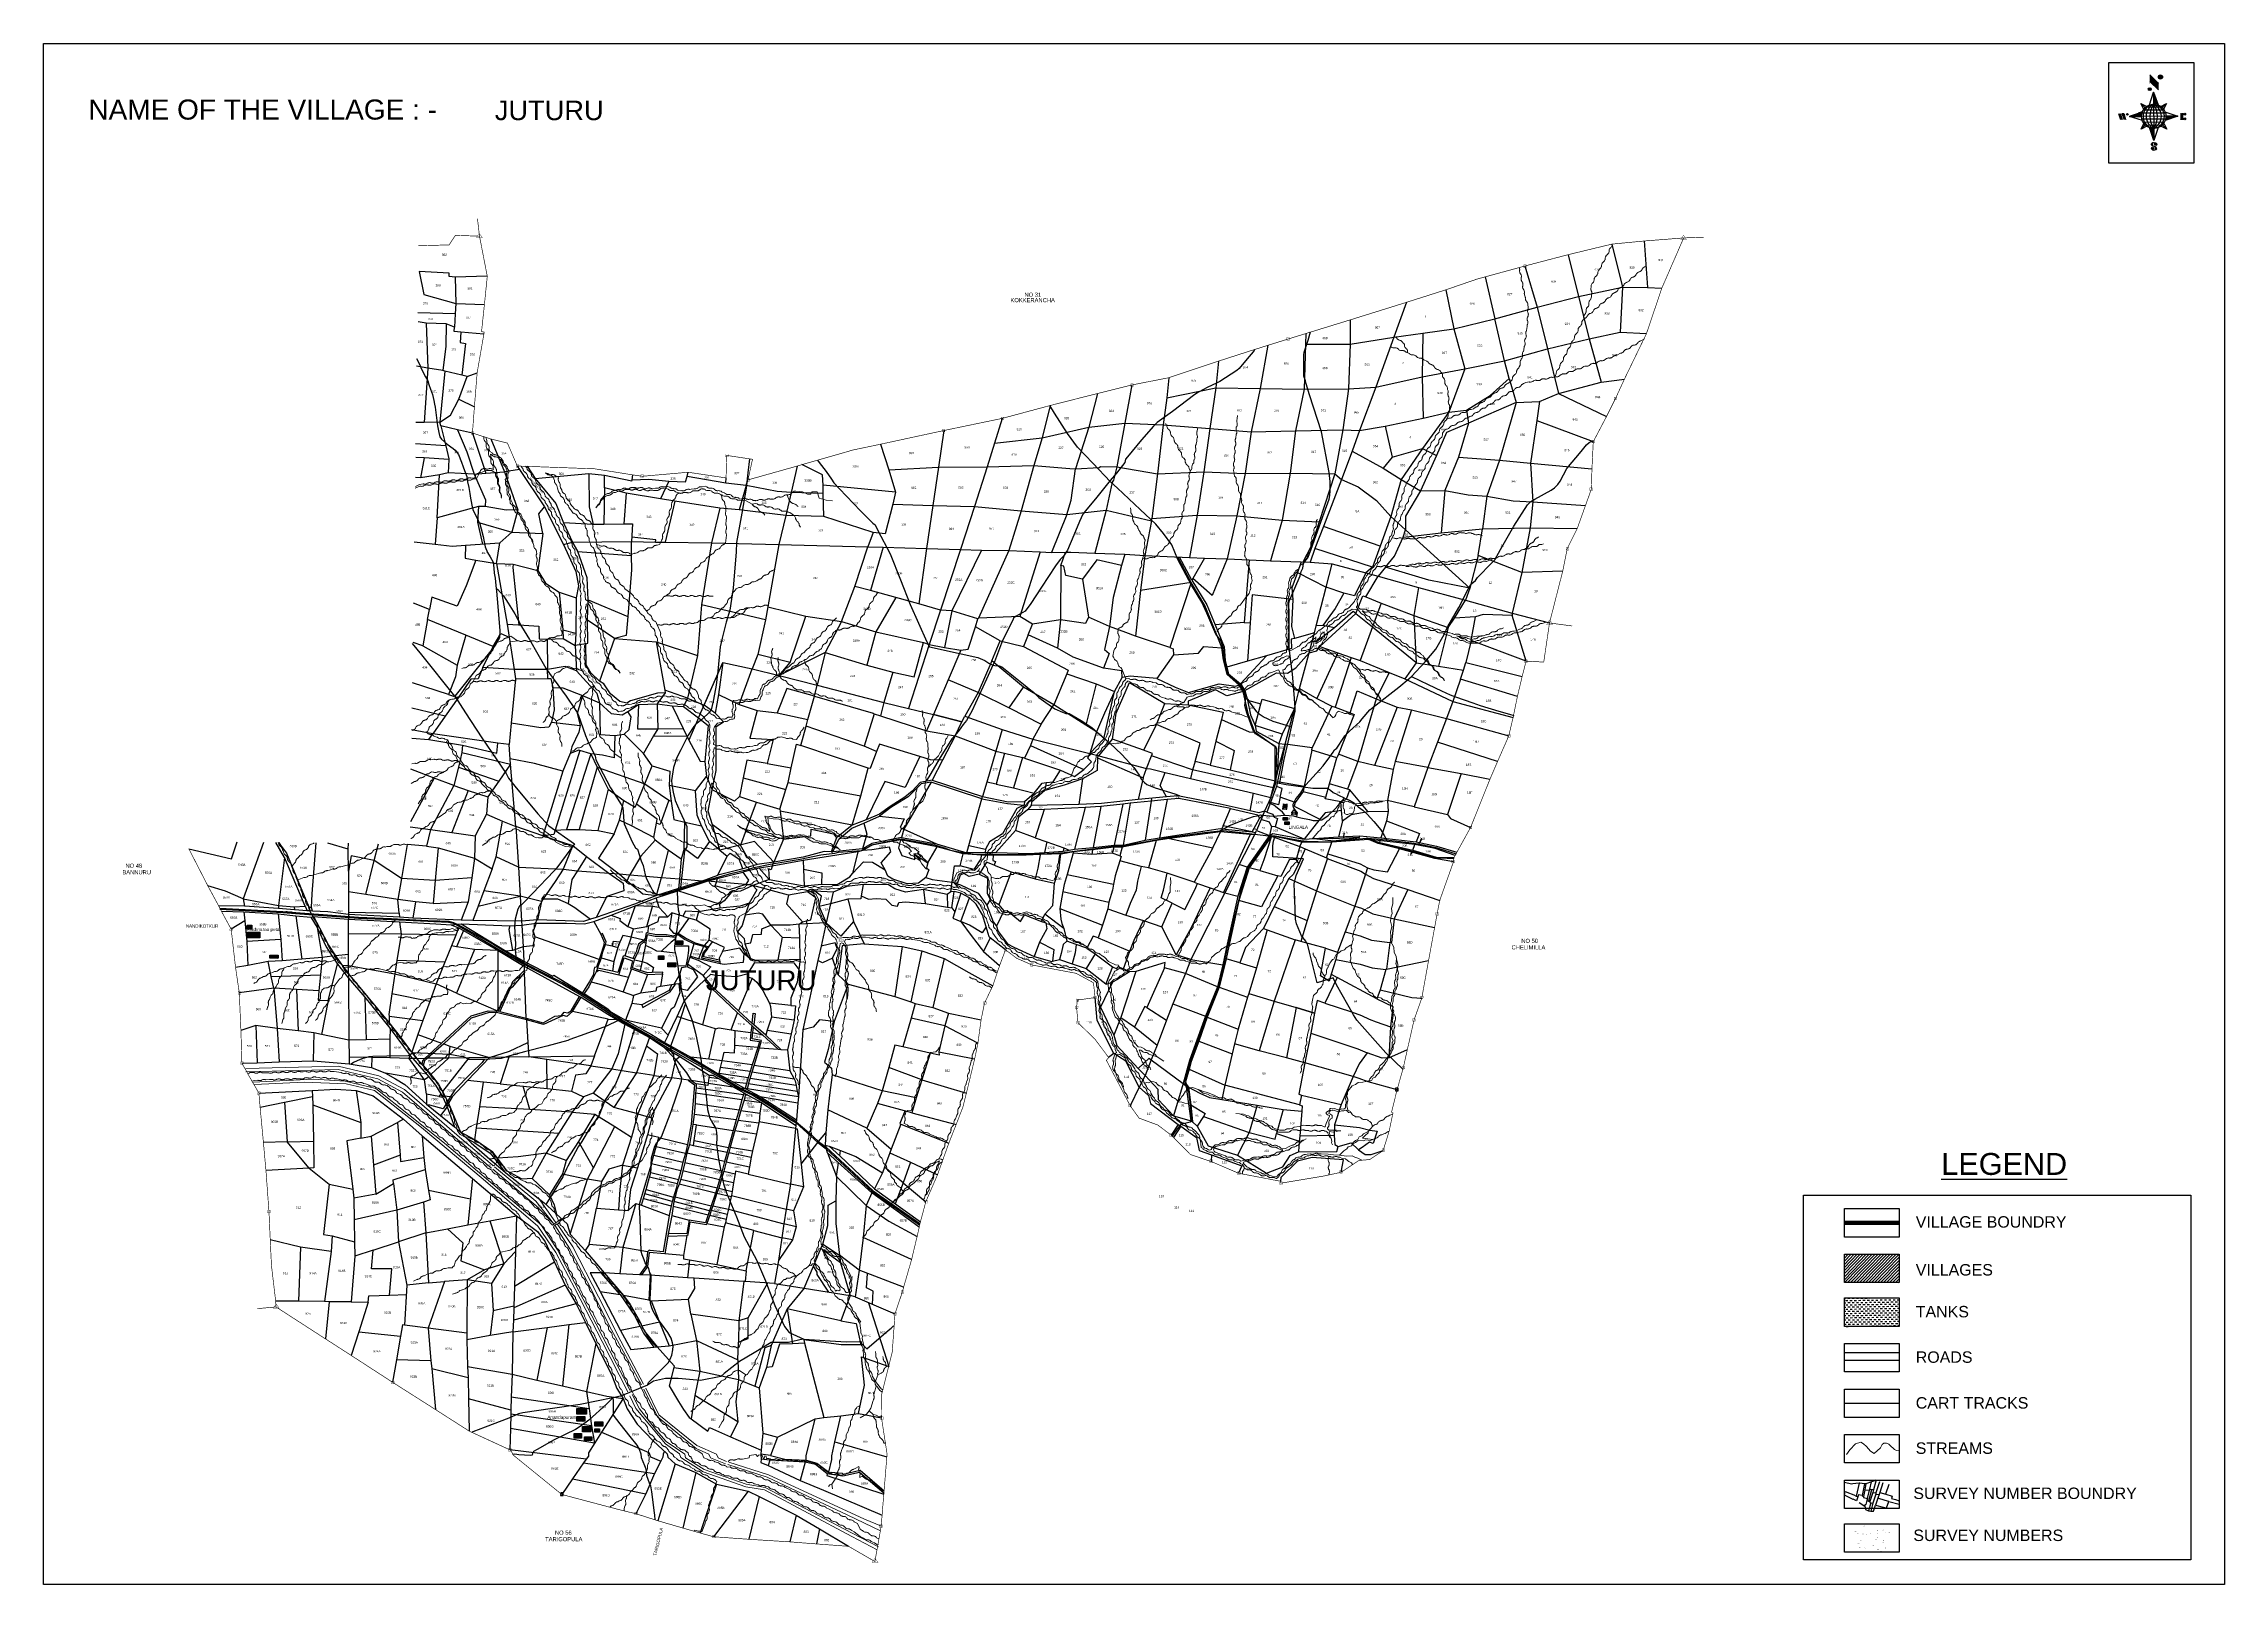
# Model space of a CAD drawing. Header units: inches. Extents: x -72 to 3350, y -615 to 1801.
import ezdxf
from ezdxf.enums import TextEntityAlignment as Align

# ---------------------------------------------------------------- set-up
doc = ezdxf.new("R2010")
doc.units = ezdxf.units.IN
doc.header["$LTSCALE"] = 15
doc.header["$MEASUREMENT"] = 0
for name, color, linetype in [('AQUADUCT', 1, 'Continuous'), ('bord', 1, 'Continuous'), ('BOUNDARY', 5, 'Continuous'), ('chainage', 7, 'Continuous'), ('PLOT', 255, 'Continuous'), ('PLOT NO', 7, 'Continuous'), ('ROAD', 50, 'Continuous'), ('ROAD-CT', 50, 'Continuous'), ('STONES', 3, 'Continuous'), ('STREAM', 130, 'Continuous'), ('STREAMS', 4, 'Continuous'), ('TANKS', 4, 'Continuous'), ('TEXT', 3, 'Continuous'), ('V', 6, 'Continuous'), ('VILLAGE', 20, 'Continuous'), ('VILLAGE BOUNDARY', 200, 'Continuous')]:
    doc.layers.add(name, color=color, linetype=linetype)
doc.styles.get("Standard").update_dxf_attribs({"font": 'arial.ttf'})
pattern_1 = [(267.297113149, (-8720374.938, 50637915.138), (10.5367255337, -0.497431438), [])]
pattern_2 = [(357.297113149, (-8720374.938, 50637915.138), (0.497431438, 10.5367255337), [])]

# ---------------------------------------------------------------- blocks, each defined once
blk = doc.blocks.new('*X2')
at = {"color": 0, "linetype": 'Continuous'}
for p, q in [((6321.6, 240.5), (6322.3, 241.2)), ((6321.6, 240.3), (6322.3, 241)), ((6321.6, 240.1), (6322.3, 240.8)), ((6321.6, 239.9), (6322.4, 240.7)), ((6321.6, 239.8), (6322.4, 240.6)), ((6321.6, 239.6), (6322.5, 240.5)), ((6321.6, 239.4), (6322.5, 240.3)), ((6321.6, 239.2), (6322.6, 240.2)), ((6321.7, 239.1), (6322.6, 240.1)), ((6321.8, 240.8), (6322.4, 241.4)), ((6321.8, 239), (6322.7, 240)), ((6321.8, 239), (6322.8, 239.9)), ((6321.9, 238.9), (6322.9, 239.8)), ((6322, 238.8), (6323, 239.7)), ((6322.1, 241.3), (6322.4, 241.6)), ((6322.1, 238.7), (6323.1, 239.6)), ((6322.2, 238.6), (6323.1, 239.6)), ((6322.3, 238.5), (6323.2, 239.5)), ((6322.4, 238.5), (6323.3, 239.4)), ((6322.5, 238.4), (6323.4, 239.3)), ((6322.7, 238.4), (6323.6, 239.3)), ((6322.8, 238.3), (6323.7, 239.2)), ((6322.9, 238.3), (6323.8, 239.1)), ((6323.1, 238.2), (6323.9, 239.1)), ((6323.2, 238.2), (6324, 239)), ((6323.3, 238.2), (6324.2, 239)), ((6323.5, 238.1), (6324.3, 238.9)), ((6323.7, 238.1), (6324.4, 238.9)), ((6323.8, 238.1), (6324.6, 238.8)), ((6324.1, 238.2), (6324.7, 238.8)), ((6324.3, 238.3), (6324.9, 238.8)), ((6324.6, 238.3), (6325.1, 238.8)), ((6324.8, 238.4), (6325.2, 238.8)), ((6325.1, 238.5), (6325.4, 238.8)), ((6325.4, 238.6), (6325.6, 238.8))]:
    blk.add_line(p, q, dxfattribs=at)
blk = doc.blocks.new('*X1')
at = {"color": 0, "linetype": 'Continuous'}
for p, q in [((6324.4, 240.3), (6324.5, 240.4)), ((6324.6, 240.3), (6324.8, 240.5)), ((6324.7, 240.2), (6325, 240.5)), ((6324.8, 240.2), (6325.2, 240.6)), ((6325, 240.1), (6325.5, 240.6)), ((6325.1, 240.1), (6325.6, 240.6)), ((6325.2, 240), (6325.8, 240.6)), ((6325.3, 240), (6326, 240.6)), ((6325.4, 239.9), (6326.1, 240.6)), ((6325.5, 239.8), (6326.2, 240.5)), ((6325.6, 239.8), (6326.3, 240.5)), ((6325.7, 239.7), (6326.5, 240.4)), ((6325.9, 239.6), (6326.6, 240.3)), ((6326, 239.5), (6326.7, 240.3)), ((6326, 239.4), (6326.8, 240.2)), ((6326.1, 239.3), (6327, 240.2)), ((6326.2, 239.3), (6327.1, 240.1)), ((6326.3, 239.2), (6327.1, 240)), ((6326.4, 239.1), (6327.2, 239.9)), ((6326.5, 239), (6327.3, 239.8)), ((6326.5, 238.9), (6327.4, 239.7)), ((6326.6, 238.8), (6327.5, 239.6)), ((6326.7, 238.7), (6327.5, 239.5)), ((6326.8, 238.6), (6327.6, 239.4)), ((6326.8, 238.5), (6327.7, 239.3)), ((6326.8, 236.5), (6327.4, 237)), ((6326.9, 238.3), (6327.8, 239.2)), ((6326.9, 238.2), (6327.9, 239.1)), ((6326.9, 236.8), (6327.6, 237.4)), ((6327, 238.1), (6327.8, 239)), ((6327, 237.9), (6327.8, 238.8)), ((6327, 237.8), (6327.8, 238.6)), ((6327, 237.6), (6327.8, 238.4)), ((6327, 237.4), (6327.8, 238.2)), ((6327, 237.3), (6327.8, 238)), ((6327, 237.1), (6327.8, 237.9))]:
    blk.add_line(p, q, dxfattribs=at)
blk = doc.blocks.new('H')
at = {"layer": 'bord', "extrusion": (0.000427885, 0.004792, 0.999988)}
h = blk.add_hatch(dxfattribs=at)
h.set_pattern_fill('LINE', color=8, scale=84.387686, angle=-92.7029, style=0)
h.set_pattern_definition(pattern_1)
h.paths.add_polyline_path([(-625, 665, -0.090992), (-615, 710), (-751, 671)])
h = blk.add_hatch(dxfattribs=at)
h.set_pattern_fill('LINE', color=8, scale=84.387686, angle=-2.7029, style=0)
h.set_pattern_definition(pattern_2)
h.paths.add_polyline_path([(-492, 786, -0.090992), (-448, 775), (-486, 912)])
h = blk.add_hatch(dxfattribs=at)
h.set_pattern_fill('LINE', color=8, scale=84.387686, angle=-2.7029, style=0)
h.set_pattern_definition(pattern_2)
h.paths.add_polyline_path([(-504, 533, -0.090992), (-549, 543), (-510, 406)])
h = blk.add_hatch(dxfattribs=at)
h.set_pattern_fill('LINE', color=8, scale=84.387686, angle=-92.7029, style=0)
h.set_pattern_definition(pattern_1)
h.paths.add_polyline_path([(-246, 647), (-372, 653, -0.090992), (-382, 609)])
for p, q in [((-519, 1020, -1217), (-435, 927, -1216)), ((-516, 1087, -1217), (-432, 994, -1217)), ((-865, 701, -1215), (-847, 638, -1215)), ((-847, 700, -1215), (-829, 637, -1215)), ((-829, 699, -1215), (-811, 636, -1215)), ((-829, 699, -1215), (-811, 698, -1215)), ((-811, 698, -1215), (-794, 635, -1215)), ((-752, 665, -1215), (-615, 704, -1215)), ((-627, 794, -1216), (-567, 760, -1216)), ((-627, 794, -1216), (-584, 747, -1215)), ((-599, 731, -1215), (-627, 794, -1216)), ((-538, 774, -1216), (-487, 906, -1216)), ((-487, 906, -1216), (-493, 780, -1216)), ((-487, 906, -1216), (-448, 769, -1216)), ((-421, 753, -1216), (-359, 781, -1216)), ((-359, 781, -1216), (-405, 739, -1216)), ((-359, 781, -1216), (-392, 721, -1215)), ((-379, 693, -1215), (-246, 641, -1215)), ((-752, 665, -1215), (-625, 659, -1215)), ((-619, 614, -1215), (-752, 665, -1215)), ((-639, 526, -1214), (-606, 585, -1215)), ((-639, 526, -1214), (-593, 568, -1215)), ((-577, 553, -1215), (-639, 526, -1214)), ((-511, 400, -1214), (-549, 537, -1214)), ((-460, 533, -1215), (-511, 400, -1214)), ((-505, 527, -1214), (-511, 400, -1214)), ((-371, 513, -1214), (-431, 546, -1215)), ((-371, 513, -1214), (-414, 560, -1215)), ((-399, 576, -1215), (-371, 513, -1214)), ((-246, 641, -1215), (-383, 603, -1215)), ((-373, 647, -1215), (-246, 641, -1215)), ((-213, 669, -1215), (-217, 601, -1215)), ((-197, 600, -1215), (-194, 668, -1215))]:
    blk.add_line(p, q, dxfattribs=at)
at = {"layer": 'bord', "color": 8, "linetype": 'ByBlock', "extrusion": (0.000427885, 0.004792, 0.999988)}
for p, q in [((-375, 679, -1215), (-620, 691, -1215)), ((-386, 711, -1215), (-605, 722, -1215)), ((-411, 744, -1216), (-578, 752, -1216)), ((-493, 780, -1216), (-505, 527, -1214)), ((-373, 647, -1215), (-625, 659, -1215)), ((-378, 616, -1215), (-623, 628, -1215)), ((-392, 585, -1215), (-611, 595, -1215)), ((-420, 555, -1215), (-587, 562, -1215))]:
    blk.add_line(p, q, dxfattribs=at)
at = {"layer": 'bord', "extrusion": (0.000427885, 0.004792, 0.999988), "elevation": -1212}
for points in [[(-530, 950, 14.8, 14.8, 1), (-520, 939, 14.8, 14.8, 1)], [(-414, 1073, 22.3, 22.3, 1), (-398, 1058, 22.3, 22.3, 1)], [(-776, 697, 8.9, 8.9, 1), (-769, 690, 8.9, 8.9, 1)], [(-180, 618, 9.79, 9.79, 1), (-173, 611, 9.79, 9.79, 1)], [(-178, 667, 9.79, 9.79, 1), (-171, 660, 9.79, 9.79, 1)], [(-525, 322, 11.1, 11.1, 1), (-533, 329, 11.1, 11.1, 1)], [(-490, 362, 11.1, 11.1, 1), (-498, 369, 11.1, 11.1, 1)]]:
    blk.add_lwpolyline(points, format="xyseb", close=True, dxfattribs=at)
for points in [[(-522, 960, 1.61, 1.61, 0), (-516, 1093, 1.61, 1.61, 0)], [(-434, 933, 1.61, 1.61, 0), (-428, 1066, 1.61, 1.61, 0)], [(-870, 707, 0.642, 0.642, 0), (-846, 706, 0.642, 0.642, 0)], [(-793, 641, 0.642, 0.642, 0), (-782, 694, 0.642, 0.642, 0)], [(-829, 643, 0.642, 0.642, 0), (-855, 644, 0.642, 0.642, 0)], [(-829, 643, 0.642, 0.642, 0), (-821, 678, 0.642, 0.642, 0)], [(-811, 642, 0.642, 0.642, 0), (-784, 641, 0.642, 0.642, 0)], [(-177, 605, 0.706, 0.706, 0), (-226, 607, 0.706, 0.706, 0)], [(-223, 676, 0.706, 0.706, 0), (-174, 673, 0.706, 0.706, 0)]]:
    blk.add_lwpolyline(points, format="xyseb", dxfattribs=at)
at = {"layer": 'bord', "extrusion": (0.000427885, 0.004792, 0.999988), "const_width": 0.706, "elevation": -1212}
blk.add_lwpolyline([(-195, 645), (-185, 644)], dxfattribs=at)
at = {"layer": 'bord', "extrusion": (0.000427885, 0.004792, 0.999988), "elevation": -1212}
for points in [[(-537, 317), (-531, 310), (-520, 307), (-505, 307), (-494, 310), (-486, 318), (-487, 326), (-491, 333), (-494, 336), (-503, 341), (-522, 347), (-530, 352), (-534, 355), (-537, 363), (-537, 373), (-530, 381), (-520, 384), (-504, 384), (-493, 380), (-487, 373)], [(-522, 348), (-526, 354), (-528, 361), (-528, 371), (-526, 375), (-521, 381), (-515, 384)], [(-505, 307), (-499, 312), (-497, 319), (-497, 327), (-501, 335), (-509, 343)]]:
    blk.add_lwpolyline(points, dxfattribs=at)
at = {"layer": 'bord', "extrusion": (0.000427885, 0.004792, 0.999988)}
for centre, radius in [((-525, 944, -1212), 14.8), ((-406, 1065, -1212), 22.3), ((-773, 694, -1212), 8.9), ((-498, 659, -1212), 127), ((-177, 615, -1212), 9.79), ((-174, 663, -1212), 9.79), ((-529, 325, -1212), 11.1), ((-494, 365, -1212), 11.1)]:
    blk.add_circle(centre, radius, dxfattribs=at)
at = {"layer": 'bord', "color": 8, "linetype": 'ByBlock', "extrusion": (0.000427885, 0.004792, 0.999988)}
for centre, radius, start, end in [((-482, 658, -1212), 128, 94.9254, 259.6691), ((-437, 656, -1212), 141, 113.2864, 241.308), ((-316, 651, -1212), 222, 142.5892, 212.0053), ((-560, 662, -1212), 141, 293.2864, 61.308), ((-681, 668, -1212), 222, 322.5892, 32.0053), ((-515, 660, -1212), 128, 274.9254, 79.6691)]:
    blk.add_arc(centre, radius, start, end, dxfattribs=at)
at = {"layer": 'bord', "extrusion": (0.000427885, 0.004792, 0.999988)}
for points in [[(-516, 1093, -1212), (-431, 1000, -1212), (-519, 1026, -1212), (-434, 933, -1212)], [(-864, 707, -1212), (-846, 706, -1212), (-846, 644, -1212), (-829, 643, -1212)], [(-829, 705, -1212), (-811, 704, -1212), (-811, 642, -1212), (-793, 641, -1212)], [(-193, 674, -1212), (-197, 606, -1212), (-213, 675, -1212), (-216, 607, -1212)]]:
    blk.add_solid(points, dxfattribs=at)
at = {"layer": 'bord', "extrusion": (0.000427885, 0.004792, 0.999988), "xscale": 7.977342409717546, "yscale": 7.977342408231451, "zscale": 7.977342408476333, "rotation": 138.0840426661453}
for name, p in [('*X1', (38301, -31929, -1212)), ('*X2', (38314, -31951, -1212))]:
    blk.add_blockref(name, p, dxfattribs=at)

msp = doc.modelspace()

# ---------------------------------------------------------------- hatches: boundary and pattern name
at = {"layer": 'TANKS'}
h = msp.add_hatch(dxfattribs=at)
h.set_pattern_fill('DASH', color=5, scale=27.014438, angle=0.9117, style=0)
h.set_pattern_definition([(0.9117137, (-32593.198, -227294.004), (3.32264638, 3.430108026), [3.37680471, -3.37680471])])
h.paths.add_polyline_path([(2753.5, -165.8), (2839.6, -165.8), (2839.6, -210.4), (2753.5, -210.4)])
at = {"layer": 'VILLAGE', "linetype": 'ByBlock'}
h = msp.add_hatch(dxfattribs=at)
h.set_pattern_fill('ANSI31', color=256, scale=10, style=0)
h.paths.add_polyline_path([(1875.6, 580.7), (1882.3, 580.7), (1882.3, 576.5), (1875.6, 576.5)])
h.paths.add_polyline_path([(1872.9, 587.5), (1879.8, 587.5), (1879.8, 583.6), (1872.9, 583.6)])
h = msp.add_hatch(dxfattribs=at)
h.set_pattern_fill('ANSI31', color=256, scale=10, style=0)
h.paths.add_polyline_path([(283.4, 371.9), (296.3, 371.9), (296.3, 366.9), (283.4, 366.9)])
h.paths.add_polyline_path([(248.2, 407.9), (267.6, 407.9), (267.6, 399.2), (248.2, 399.2)])
h.paths.add_polyline_path([(247.6, 418.8), (255.2, 418.8), (255.2, 412.4), (247.6, 412.4)])
h = msp.add_hatch(dxfattribs=at)
h.set_pattern_fill('ANSI31', color=256, scale=10, style=0)
h.paths.add_polyline_path([(907.6, 359.9), (920.2, 359.9), (920.2, 353.4), (907.6, 353.4)])
h.paths.add_polyline_path([(893.3, 370.8), (901.6, 370.8), (901.6, 364.8), (893.3, 364.8)])
h.paths.add_polyline_path([(920.4, 394.5), (931.2, 394.5), (931.2, 388.5), (920.4, 388.5)])
at = {"layer": 'VILLAGE'}
h = msp.add_hatch(dxfattribs=at)
h.set_pattern_fill('ANSI31', color=256, scale=27.014438, angle=0.7947, style=0)
h.set_pattern_definition([(45.7946809, (-32593.198, -227294.004), (-2.42064855, 2.354415135), [])])
h.paths.add_polyline_path([(2753.5, -97.1), (2839.6, -97.1), (2839.6, -141.8), (2753.5, -141.8)])
at = {"layer": 'VILLAGE', "linetype": 'ByBlock'}
h = msp.add_hatch(dxfattribs=at)
h.set_pattern_fill('ANSI31', color=256, scale=10, style=0)
h.paths.add_polyline_path([(765, -351.6), (777.3, -351.6), (777.3, -359.2), (765, -359.2)])
h.paths.add_polyline_path([(765.1, -338.9), (780.3, -338.9), (780.3, -348.1), (765.1, -348.1)])
h.paths.add_polyline_path([(793.2, -360.2), (805.6, -360.2), (805.6, -366.8), (793.2, -366.8)])
h.paths.add_polyline_path([(793.4, -371), (800.7, -371), (800.7, -376.2), (793.4, -376.2)])
h.paths.add_polyline_path([(773.8, -367.5), (786.9, -367.5), (786.9, -375.7), (773.8, -375.7)])
h.paths.add_polyline_path([(777.2, -383.6), (788.5, -383.6), (788.5, -389.5), (777.2, -389.5)])
h.paths.add_polyline_path([(761, -378.2), (772.5, -378.2), (772.5, -385.6), (761, -385.6)])

# ---------------------------------------------------------------- linework, layer by layer
at = {"layer": 'BOUNDARY', "const_width": 1}
for points in [[(609.1, 1526.9), (612.3, 1499.4), (624.5, 1436.5), (620, 1392.1), (615.5, 1349.8), (619.7, 1348.9), (619.1, 1345.6), (608.6, 1285.3), (604.3, 1231.6), (601.2, 1190.7), (630.1, 1181.4), (656.1, 1174.9), (671.6, 1139), (792.9, 1134.6), (853.1, 1125), (867.9, 1122.9), (939.6, 1129.2), (999.1, 1120.3), (1000.1, 1155.6), (1040.6, 1149.5), (1033.5, 1117.2), (1110.6, 1138.9), (1118.1, 1141.1), (1198.7, 1164.2), (1241.6, 1173.2), (1340.6, 1194.6), (1432.5, 1213.7), (1507.7, 1233.9), (1581.8, 1252.7), (1635.8, 1266.1), (1693.8, 1277.5), (1771.7, 1303.5), (1816.4, 1317.9), (1849.2, 1328.3), (1908.5, 1346.7), (1978.1, 1368.1), (2066.6, 1395.7), (2128.2, 1415.3), (2177.1, 1432.1), (2190, 1435.6), (2252.4, 1452.7), (2320, 1470.4), (2388.8, 1487), (2439.6, 1491.9), (2501.4, 1496.7), (2532.6, 1497.8), (2501.4, 1496.7), (2467.2, 1418.1), (2443, 1346.6), (2408.5, 1275.4), (2394.4, 1244.7), (2380.4, 1216.7), (2359.6, 1177.2), (2357.5, 1134.4), (2356.6, 1102.7), (2347.4, 1077.2), (2334.5, 1041.1), (2318.8, 1009.7), (2311.7, 974.3), (2290.9, 892.8), (2281.9, 831.5), (2254.2, 832.9), (2248, 808.9), (2240.5, 777.3), (2233.8, 744.6), (2227, 715.6), (2209.5, 675.8), (2197.5, 647.8), (2167.1, 572.1), (2145.7, 533.4), (2143, 528.2), (2141.1, 525.1), (2140.3, 518.3), (2118.7, 457.7), (2114.6, 436.6), (2110.7, 415.1), (2101.2, 363.5), (2090.5, 304.3), (2078.5, 270.4), (2067.9, 223.7), (2061.6, 195.5), (2051.7, 160.4), (2043.1, 125.4), (2045.3, 124.2), (2039.3, 95.7), (2029.9, 65.3), (2008.9, 51.3), (1991.7, 49.8), (1964, 31.3), (1936.2, 25.3), (1869.5, 14.2), (1868.7, 17.3), (1803.1, 29.8), (1760.1, 48.2), (1727.6, 59.1), (1701.1, 86), (1697.3, 89.6), (1676.5, 105.4), (1647.1, 116.2), (1633.2, 135.5), (1595.8, 206.9), (1599.3, 211.3), (1578, 239.9), (1551.2, 265.9), (1549, 290.1), (1550.2, 301.4), (1578, 305.3), (1575.5, 328.6), (1548.4, 343.3), (1479.2, 356.4), (1455, 367), (1437.5, 380.3), (1428.2, 355.4), (1417.4, 323.6), (1404.5, 296.3), (1399.2, 270.5), (1394.2, 233.8), (1389.1, 209.1), (1376.1, 155.2), (1370.7, 133.7), (1360.1, 106.3), (1348.6, 77.1), (1330.8, 27.4), (1312.5, -14.8), (1304, -46.6), (1303.3, -49.2), (1302.8, -51.4), (1302.2, -54.7), (1298.8, -69.3), (1290.2, -105.5), (1277.7, -148.7), (1275.6, -156.6), (1264.1, -190.9), (1259.8, -250.8), (1254.2, -273.1), (1242.8, -318.5), (1243, -354), (1251.7, -410.7), (1242.4, -524.1), (1232.6, -579.2), (1191.3, -555.3), (1141.2, -551.6), (1099.1, -548.3), (1035, -544.3), (979.5, -540.3), (958.3, -534.4), (931.5, -526.7), (892.1, -515.2), (857.8, -504.2), (838.5, -499.6), (816.5, -493.9), (741.4, -474), (664.6, -411.7), (662.4, -406.1), (659.7, -403.9), (596.1, -374.6), (543.2, -340.8), (475.9, -298), (410.8, -255.8), (370.7, -230), (293.1, -179.9), (263.8, -182.5), (293.1, -179.9), (292.5, -170.6), (285.9, -114.8), (284, -74.4), (282, -30.3), (277.3, 34), (273.3, 78.1), (268.1, 133.2), (266.2, 155.5), (258.3, 169.1), (256, 172.9), (255.3, 174.5), (248.7, 185.9), (247.2, 189), (244.4, 193.9), (239.5, 202.3), (238, 253.8), (235.4, 313), (229.6, 352.6), (222.7, 412.5), (207.3, 441), (206, 443.5), (205, 445.4), (203, 449.3), (186.1, 480.6), (156.4, 538.4)], [(516.1, 1484.4), (564.7, 1485.8), (574.4, 1500.8), (612.3, 1499.4)], [(2290.9, 892.8), (2326.5, 888.1)]]:
    msp.add_lwpolyline(points, dxfattribs=at)
at = {"layer": 'PLOT', "color": 0}
for points in [[(2388.8, 1487), (2405.6, 1419.3)], [(2439.6, 1491.9), (2444.6, 1418.7)], [(624.5, 1436.5), (573.9, 1435.4), (564.8, 1436.1), (564.5, 1441.4), (517.4, 1444.3), (524.7, 1408.1), (575.4, 1393.8), (573.9, 1377.6), (515.8, 1379.4)], [(2252.4, 1452.7), (2271.7, 1388.3)], [(2320, 1470.4), (2336.5, 1404.7)], [(573.9, 1435.4), (575.4, 1393.8)], [(1908.5, 1346.7), (1908.2, 1330.2), (1978.3, 1330), (2046.9, 1341), (2092.2, 1347.4), (2140.6, 1353.9), (2205.3, 1370), (2271.7, 1388.3), (2336.5, 1404.7), (2405.6, 1419.3), (2444.6, 1418.7), (2467.2, 1418.1)], [(2128.2, 1415.3), (2140.6, 1353.9)], [(2190, 1435.6), (2205.3, 1370)], [(2336.5, 1404.7), (2353, 1338.7), (2371.8, 1270.5)], [(2405.6, 1419.3), (2401.7, 1348.7)], [(573.9, 1377.6), (573, 1356.9), (560.2, 1361.8), (528.7, 1363), (516, 1365)], [(575.4, 1393.8), (620, 1392.1)], [(1432.5, 1213.7), (1420.3, 1174.7), (1495.1, 1183.3), (1568.4, 1200.1), (1624.8, 1206.2), (1684.6, 1203.7), (1758.1, 1197.9), (1823, 1192.7), (1892.3, 1194), (1966.9, 1195.8), (1992.8, 1194.7), (2033, 1201.4), (2092.7, 1214.1), (2133.1, 1223.2), (2160.6, 1226.4), (2198, 1249.8), (2227.9, 1276.4), (2220.5, 1304.1), (2205.3, 1370)], [(2066.6, 1395.7), (2046.9, 1341)], [(2271.7, 1388.3), (2287.6, 1322.5), (2305, 1252.8)], [(528.7, 1363), (531.2, 1292.2)], [(560.2, 1361.8), (559.4, 1326.8), (554.9, 1288.6)], [(619.1, 1345.6), (583.2, 1349), (572.7, 1350), (573, 1356.9)], [(583.2, 1349), (582, 1332.8), (590.3, 1330.9), (584.4, 1281.4)], [(1693.8, 1277.5), (1690.7, 1246.1), (1767.6, 1261.4), (1837, 1260.8), (1906.1, 1259.4), (1975.5, 1260.1), (2018.5, 1262.4), (2091, 1279.1), (2157.9, 1291.4), (2220.5, 1304.1), (2287.6, 1322.5), (2353, 1338.7), (2401.7, 1348.7), (2443, 1346.6)], [(1978.1, 1368.1), (1978.3, 1330)], [(2046.9, 1341), (2018.5, 1262.4), (1992.8, 1194.7)], [(2092.2, 1347.4), (2091, 1279.1), (2092.7, 1214.1)], [(2140.6, 1353.9), (2157.9, 1291.4), (2133.1, 1223.2)], [(1771.7, 1303.5), (1767.6, 1261.4)], [(1849.2, 1328.3), (1837, 1260.8)], [(1908.2, 1330.2), (1906.1, 1259.4), (1892.3, 1194), (1883.9, 1127.7)], [(1978.3, 1330), (1975.5, 1260.1), (1966.9, 1195.8), (1953.9, 1126.8)], [(592.9, 1279.2), (584.4, 1281.4), (557.9, 1287.7), (554.9, 1288.6), (531.2, 1292.2), (513.7, 1295.7)], [(531.2, 1292.2), (525.5, 1207.3)], [(557.9, 1287.7), (550.2, 1207.7)], [(601.2, 1190.7), (577.9, 1195.9), (551.6, 1201.8), (550.2, 1207.7), (566.9, 1218.6), (580.1, 1243.8), (592.9, 1279.2), (608.6, 1285.3)], [(1635.8, 1266.1), (1624.8, 1206.2), (1611.9, 1137.7)], [(2227.9, 1276.4), (2238.6, 1238.7), (2275.2, 1240.2), (2305, 1252.8), (2371.8, 1270.5), (2408.5, 1275.4)], [(580.1, 1243.8), (604.3, 1231.6)], [(1507.7, 1233.9), (1495.1, 1183.3), (1482.1, 1139.7)], [(1581.8, 1252.7), (1568.4, 1200.1), (1547.1, 1134.6)], [(1690.7, 1246.1), (1684.6, 1203.7), (1675.7, 1126.6)], [(1767.6, 1261.4), (1758.1, 1197.9), (1748.8, 1129.9)], [(1837, 1260.8), (1823, 1192.7), (1813.7, 1127.2)], [(2238.6, 1238.7), (2163.7, 1206.4), (2129.2, 1191.5), (2113.9, 1155.3), (2088.4, 1100.2)], [(2238.6, 1238.7), (2212.5, 1148), (2192.7, 1091.7), (2186, 1040.3)], [(2275.2, 1240.2), (2271, 1210.2), (2359.6, 1177.2)], [(2305, 1252.8), (2380.4, 1216.7)], [(550.2, 1207.7), (525.5, 1207.3), (512.4, 1207)], [(551.6, 1201.8), (559.6, 1170.7), (564.1, 1150.4), (564, 1149.1), (563.1, 1128.3)], [(2033, 1201.4), (2044.1, 1152.6), (2030.2, 1135.4)], [(2133.1, 1223.2), (2091.9, 1166.4), (2058.3, 1117.6)], [(2163.7, 1206.4), (2148.2, 1152.8), (2212.5, 1148), (2261.1, 1143.4), (2357.5, 1134.4)], [(2160.6, 1226.4), (2163.7, 1206.4)], [(2271, 1210.2), (2261.1, 1143.4), (2264.7, 1082.9), (2260.7, 1042)], [(559.6, 1170.7), (512, 1174)], [(577.9, 1195.9), (592.6, 1161.1), (603.7, 1126.3), (622.4, 1127.8)], [(601.2, 1190.7), (622.4, 1127.8), (651.3, 1129.6)], [(630.1, 1181.4), (651.3, 1129.6), (672.5, 1070), (662.8, 1035.1)], [(1241.6, 1173.2), (1254.3, 1132.9), (1332.4, 1137), (1408.7, 1137.9), (1482.1, 1139.7), (1538.6, 1135), (1547.1, 1134.6), (1584.5, 1136.6), (1586.4, 1138.2), (1611.9, 1137.7), (1675.7, 1126.6), (1748.8, 1129.9), (1813.7, 1127.2), (1883.9, 1127.7), (1953.9, 1126.8), (1964.5, 1117.6), (1990.8, 1106.2), (2019.6, 1085.1), (2042.1, 1059.9), (2065, 1038.8), (2076, 1028.9), (2121.1, 1034.3), (2186, 1040.3), (2260.7, 1042), (2334.5, 1041.1)], [(1340.6, 1194.6), (1332.4, 1137)], [(1420.3, 1174.7), (1408.7, 1137.9)], [(1992.8, 1194.7), (1981.2, 1162.5), (2030.2, 1135.4), (2058.3, 1117.6), (2088.4, 1100.2), (2126.5, 1100.7), (2163.2, 1093.8), (2192.7, 1091.7), (2233.9, 1084.4), (2264.7, 1082.9), (2347.4, 1077.2)], [(2044.1, 1152.6), (2091.9, 1166.4)], [(2091.9, 1166.4), (2113.9, 1155.3)], [(564, 1149.1), (525.4, 1151.6), (512.6, 1152.3)], [(525.4, 1151.6), (519.6, 1120.6)], [(674.8, 1133.3), (651.3, 1129.6)], [(671.6, 1139), (674.8, 1133.3), (714.3, 1075.1), (743.9, 1015.8), (763.5, 973.8), (767.7, 951.1), (764.2, 932.1), (763.2, 876.7), (762.4, 857.7), (764.3, 817.5), (796.4, 782.5), (800.4, 767.6), (818.9, 751), (836.1, 748.7), (845.2, 754.1)], [(687.3, 1138.5), (699.5, 1119.3), (732, 1080.3), (744.1, 1049.9), (758.3, 1019.6)], [(852, 1117.5), (877.9, 1118.3), (909.5, 1115.2), (935.5, 1114), (938.1, 1122.7), (939.6, 1129.2)], [(1110.6, 1138.9), (1101.3, 1097.6), (1079.5, 1099.1), (1030.8, 1108.5), (1033.5, 1117.2)], [(1265, 1097.9), (1151.2, 1109), (1150.6, 1124.9), (1118.1, 1141.1)], [(1254.3, 1132.9), (1265, 1097.9), (1260.6, 1079.3), (1248.9, 1032.5), (1229.7, 1034.5), (1221.4, 1012.3)], [(1260.6, 1079.3), (1323.7, 1077.3), (1388.7, 1075.3), (1462.2, 1068.9), (1533.7, 1062.9), (1540.3, 1085.5), (1547.1, 1134.6)], [(1332.4, 1137), (1323.7, 1077.3), (1313.7, 1009.7)], [(1408.7, 1137.9), (1388.7, 1075.3), (1367.1, 1008.3)], [(1482.1, 1139.7), (1462.2, 1068.9), (1442.9, 1006.3)], [(1611.9, 1137.7), (1607, 1117), (1604.9, 1113.7), (1595.4, 1069.6), (1577.5, 1002.3)], [(1748.8, 1129.9), (1738.2, 1062.1), (1726.4, 995.3)], [(1981.2, 1162.5), (1964.5, 1117.6)], [(2148.2, 1152.8), (2126.5, 1100.7), (2121.1, 1034.3)], [(603.7, 1126.3), (563.1, 1128.3), (549.7, 1124.9), (519.6, 1120.6), (511.7, 1120.9)], [(545.8, 1057.5), (549.7, 1124.9)], [(603.7, 1126.3), (621.6, 1085.8), (621.1, 1075.4)], [(699.5, 1119.3), (783.6, 1127.3), (808.5, 1124.6), (851.3, 1115.5), (852, 1117.5), (853.1, 1125)], [(783.6, 1127.3), (784.1, 1074.7), (790.4, 1047.5), (744.1, 1049.9)], [(808.3, 1104.6), (807.6, 1047.8), (790.4, 1047.5)], [(1152.4, 1059.8), (1092.7, 1061.2), (1019.8, 1070.3), (989.2, 1073.1), (918.6, 1084), (896.4, 1087.7), (842.6, 1096.2), (808.3, 1104.6), (808.5, 1124.6)], [(842.6, 1096.2), (838.5, 1048.3), (852.5, 1048.4), (851, 1020.5)], [(909.5, 1115.2), (896.4, 1087.7)], [(998.8, 1111.9), (938.1, 1122.7)], [(1030.8, 1108.5), (998.8, 1111.9), (999.1, 1120.3)], [(1030.8, 1108.5), (1019.8, 1070.3)], [(1101.3, 1097.6), (1092.7, 1061.2)], [(1151.6, 1096), (1101.3, 1097.6)], [(1229.7, 1034.5), (1152.4, 1059.8), (1151.6, 1096), (1151.2, 1109)], [(1675.7, 1126.6), (1667.3, 1056.8)], [(1813.7, 1127.2), (1800.6, 1060.8), (1785.2, 993.2)], [(1883.9, 1127.7), (1871.4, 1054.3), (1853.1, 990.4)], [(1953.9, 1126.8), (1929.7, 1051.6), (1916.6, 1012.1), (1904, 988.4)], [(1964.5, 1117.6), (1936.4, 1044), (1923, 1009.7), (1915.2, 988.1)], [(2058.3, 1117.6), (2042.1, 1059.9)], [(2088.4, 1100.2), (2065.1, 1060.2), (2065, 1038.8)], [(509.6, 1020.2), (542.8, 1016.2), (569.6, 1013.2), (590.3, 1014.9), (644.2, 1018.4), (662.8, 1035.1), (711.8, 1032.9), (705.3, 1063.9), (714.3, 1075.1)], [(672.5, 1070), (654.1, 1069.7), (621.1, 1075.4), (610.5, 1075.3), (545.8, 1057.5)], [(610.5, 1075.3), (609.2, 1050.9), (617.1, 1016.6)], [(918.6, 1084), (903.4, 1019.5)], [(989.2, 1073.1), (976.5, 1018.3)], [(1092.7, 1061.2), (1081.7, 1015.8)], [(1533.7, 1062.9), (1509.9, 1003.2)], [(1533.7, 1062.9), (1595.4, 1069.6), (1666.4, 1053.1), (1667.3, 1056.8), (1738.2, 1062.1), (1800.6, 1060.8), (1871.4, 1054.3), (1929.7, 1051.6)], [(545.8, 1057.5), (542.8, 1016.2)], [(609.2, 1050.9), (662.8, 1035.1)], [(711.8, 1032.9), (703.7, 975.1), (715.7, 955.4), (737.3, 941.2), (764.2, 932.1)], [(790.4, 1047.5), (807.6, 1047.8), (838.5, 1048.3)], [(888.2, 1019.6), (888.7, 1023), (851.4, 1027.6)], [(1666.4, 1053.1), (1656, 998.6)], [(2025.1, 1013.4), (1936.4, 1044)], [(2042.1, 1059.9), (2025.1, 1013.4), (2013.1, 980.3), (2002.7, 971.2)], [(2033.5, 980.5), (2048, 997.6), (2061.5, 1027.6), (2065, 1038.8)], [(2061.5, 1027.6), (2076, 1028.9)], [(2166.1, 947.2), (2076, 1028.9)], [(2311.7, 974.3), (2247.6, 972.1), (2178.8, 998.8), (2186, 1040.3)], [(2260.7, 1042), (2247.6, 972.1), (2232.6, 908.1)], [(590.3, 1014.9), (589.9, 994.7), (606.6, 991.5), (591.4, 950.9), (577.3, 919.3), (537.6, 933.2), (533.7, 914.2)], [(606.6, 991.5), (639.1, 986.3), (644.2, 1018.4)], [(743.9, 1015.8), (758.3, 1019.6), (850, 1020.5), (851, 1020.5), (888.2, 1019.6), (903.4, 1019.5), (976.5, 1018.3), (1081.7, 1015.8), (1221.4, 1012.3), (1245.6, 1011.6), (1313.7, 1009.7), (1367.1, 1008.3), (1399.7, 1007.2), (1442.9, 1006.3), (1492.1, 1004.3), (1509.9, 1003.2), (1531.5, 1003.7), (1540.1, 1003.8), (1577.5, 1002.3), (1624.5, 1000.6), (1656, 998.6), (1726.4, 995.3), (1749.6, 994.3), (1785.2, 993.2), (1819.8, 991.8), (1853.1, 990.4), (1901.5, 988.5), (1915.2, 988.1), (1950.2, 985.4), (2002.7, 971.2), (2022.3, 966), (2085.4, 948.5), (2159.1, 928.4), (2232.6, 908.1), (2290.9, 892.8)], [(850, 1020.5), (850.4, 998.5), (850.6, 976), (844.8, 903), (842.4, 873.1), (824.1, 868.5), (781.5, 897.2), (783, 928.9), (781.1, 963.5), (766.8, 1004.8), (758.3, 1019.6), (766.8, 1004.8), (850.4, 998.5)], [(845.2, 754.1), (861.7, 765.2), (891.2, 766.1), (914.8, 762.9), (932.2, 761.6), (956.1, 743.9), (993.8, 830.8), (1040.1, 820.9), (1082.4, 810.4), (1142, 795.4), (1246.8, 768.1), (1285.1, 758.6), (1324.3, 749.1), (1369.1, 737.9), (1373.9, 746.4), (1432.5, 725.7), (1480.6, 710.8), (1569.9, 688.1), (1582.2, 685), (1583.7, 684.6), (1658.9, 664.8), (1664.9, 663.8), (1688.1, 658.5), (1727.5, 649.1), (1826.5, 625.7), (1853.5, 619), (1857.2, 634), (1860.3, 645.4), (1860.5, 698.8), (1828.5, 721.5), (1818.5, 748.7), (1810.2, 785.4), (1803.6, 795.7), (1785.3, 811.9), (1779.3, 834.8), (1777, 853.6), (1776.9, 854.6), (1758.8, 899.8), (1750.1, 920.4), (1728.9, 956.2), (1707.9, 996.2)], [(976.5, 1018.3), (960.5, 921.3), (954.3, 841.8), (938.7, 775.1), (902.9, 787.2), (903.5, 783.5), (891.2, 766.1)], [(1081.7, 1015.8), (1064.4, 917.9), (1060.9, 897.9), (1049.1, 843.3), (1040.1, 820.9)], [(1728.9, 956.2), (1695.4, 854.2), (1641.6, 872.1), (1626.2, 877.9), (1600.9, 887.2), (1567.7, 902), (1563.2, 892), (1523.9, 897.9), (1479.8, 890.9), (1460, 902.9), (1394.9, 900.1), (1394.2, 899.4), (1353.3, 911.9), (1335.6, 912.7), (1301.4, 922.8), (1265.5, 933), (1225.9, 944), (1201, 949.9), (1221.4, 1012.3)], [(1245.6, 1011.6), (1225.9, 944)], [(1313.7, 1009.7), (1301.4, 922.8)], [(1367.1, 1008.3), (1335.6, 912.7)], [(1399.7, 1007.2), (1353.3, 911.9)], [(1442.9, 1006.3), (1394.9, 900.1)], [(1492.1, 1004.3), (1460, 902.9)], [(1558.4, 961.3), (1532.1, 967.4), (1528.9, 981.9), (1524.2, 983), (1531.5, 1003.7)], [(1624.5, 1000.6), (1619.5, 982.9), (1606.4, 932.7), (1600.9, 887.2)], [(1656, 998.6), (1649.1, 944), (1641.6, 872.1)], [(1749.6, 994.3), (1731.2, 962.5), (1729.6, 960.2), (1710.5, 996.1)], [(1785.2, 993.2), (1761.7, 935.9), (1731.2, 962.5)], [(2013.1, 980.3), (1923, 1009.7)], [(2178.8, 998.8), (2166.1, 947.2), (2159.1, 928.4)], [(639.1, 986.3), (664.9, 985.3), (703.7, 975.1)], [(639.1, 986.3), (655.6, 891.1), (673.3, 889.8)], [(664.9, 985.3), (664.8, 979.9), (674, 889.7), (705.3, 887.6), (706, 867.7), (718.3, 867.6), (743.7, 868.4), (762.4, 857.7)], [(1524.2, 983), (1523.9, 897.9)], [(1619.5, 982.9), (1580.9, 991.9), (1558.4, 961.3), (1567.7, 902)], [(1729.6, 960.2), (1753.5, 921.2), (1766.2, 889.9), (1780.4, 855.4), (1782.1, 834.2), (1784.8, 823.7), (1787.4, 813), (1806.3, 797.6), (1812.7, 787.1), (1816.9, 771.8), (1821.8, 748.8), (1829, 731.8), (1830.9, 723), (1866.5, 704), (1876, 702.8), (1890.7, 758.6), (1898.7, 790.3), (1909.7, 830.2), (1922.1, 877.1), (1924.8, 888.5), (1940.7, 949.2), (1950.2, 985.4)], [(1819.8, 991.8), (1811.9, 893.5), (1766.2, 889.9)], [(1901.5, 988.5), (1895.6, 972), (1886.6, 947.8), (1888.4, 929.4), (1824.2, 937), (1821.4, 893.2)], [(1895.6, 972), (1940.7, 949.2)], [(2002.7, 971.2), (1985.1, 935.2), (1968.2, 939.5), (1940.7, 949.2)], [(1987, 907.7), (1998.2, 935.4), (2002.7, 933.7), (2022.3, 966)], [(2166.1, 947.2), (2101.5, 959.7), (2033.5, 980.5), (2022.3, 966)], [(764.3, 817.5), (746.6, 824.3), (719.2, 820), (666.5, 819.8), (617.5, 823.1), (633.9, 855.7), (590.8, 873.9), (530.6, 898.3), (533.7, 914.2), (508.8, 924.1)], [(737.3, 941.2), (742.9, 882.1), (743.7, 868.4)], [(783, 928.9), (844.8, 903)], [(1064.4, 917.9), (1124, 903.3), (1180.4, 894.9), (1201, 949.9)], [(1265.5, 933), (1233.8, 879.1)], [(1728.9, 956.2), (1649.1, 944)], [(1888.4, 929.4), (1886.4, 887.2), (1890.7, 868.7), (1885.6, 867.5), (1886.3, 853), (1846.9, 841.4), (1816.9, 832.9)], [(1968.2, 939.5), (1954.9, 915.7), (1935.2, 888.7), (1924.8, 888.5)], [(2002.7, 933.7), (2027, 923.9), (2078.2, 904.6), (2131.8, 885.8), (2141.7, 900.5), (2159.1, 928.4)], [(2027, 923.9), (2013.4, 886.9)], [(2085.4, 948.5), (2078.2, 904.6)], [(530.6, 898.3), (523.4, 856.9), (508.1, 862.2)], [(655.6, 891.1), (666.5, 819.8)], [(903.5, 783.5), (891.6, 782.7), (849.1, 770.6), (843.6, 767.1), (832.4, 769.7), (818, 781.7), (807.6, 797.3), (800.5, 801.7), (787, 814.6), (779.7, 827.3), (779.1, 860.1), (782, 861), (781.5, 897.2)], [(1060.9, 897.9), (960.5, 921.3)], [(1154.5, 846.5), (1082.4, 810.4), (1099.7, 831), (1124, 903.3)], [(1180.4, 894.9), (1154.5, 846.5), (1142, 795.4)], [(1180.4, 894.9), (1233.8, 879.1), (1309.1, 862), (1317.5, 858.8), (1341.9, 854.5), (1367.2, 850.4), (1378.8, 851.5), (1390.3, 886.9), (1394.2, 899.4)], [(1335.6, 912.7), (1317.5, 858.8)], [(1353.3, 911.9), (1341.9, 854.5)], [(1674.7, 805.7), (1633.2, 809.5), (1620.7, 807.1), (1619.9, 817.9), (1591.1, 822.1), (1543.5, 839.3), (1519, 853.2), (1473.2, 874.3), (1479.8, 890.9)], [(1523.9, 897.9), (1519, 853.2)], [(1811.9, 893.5), (1821.4, 893.2), (1816.9, 832.9), (1784.8, 823.7)], [(1913.9, 846.1), (1926, 849.3), (1930.8, 856), (1955.5, 878.9), (1987, 907.7), (1983, 910.8), (1953.6, 885.3), (1935.2, 888.7)], [(1987, 907.7), (2013.4, 886.9), (2081.2, 831.4), (2081.7, 830.5), (2116.8, 825.1), (2155.9, 819), (2159.7, 831), (2248, 808.9)], [(2078.2, 904.6), (2081.7, 830.5)], [(2232.6, 908.1), (2232.1, 904.3), (2187, 906.2), (2175, 902.6), (2141.7, 900.5)], [(2254.2, 832.9), (2167.8, 865.5), (2175, 902.6)], [(2254.2, 832.9), (2232.1, 904.3)], [(523.4, 856.9), (577.4, 826.9)], [(590.8, 873.9), (577.4, 826.9), (574.5, 808.2), (563.5, 780.5), (578.7, 775.5), (558.5, 746.5), (539.3, 719)], [(633.9, 855.7), (645.7, 876.3), (658.8, 870.6)], [(718.3, 867.6), (719.2, 820)], [(742.9, 882.1), (763.2, 876.7)], [(779.1, 860.1), (762.4, 857.7)], [(824.1, 868.5), (800.5, 801.7)], [(824.1, 868.5), (889.4, 863.4), (954.3, 841.8)], [(889.4, 863.4), (902.9, 787.2)], [(1154.5, 846.5), (1220, 826.4), (1260.9, 815.7), (1294.2, 808.1), (1309.1, 862)], [(1233.8, 879.1), (1220, 826.4)], [(1317.5, 858.8), (1285.1, 758.6)], [(1580, 722.3), (1563.7, 732.5), (1513.1, 764.2), (1465.8, 792.2), (1416.1, 833.4), (1429.3, 864.8), (1390.3, 886.9)], [(1429.3, 864.8), (1465.6, 856)], [(1473.2, 874.3), (1465.6, 856), (1535.8, 819), (1533.8, 813.1), (1579.9, 797.3), (1608.3, 785.5), (1620.7, 807.1)], [(1600.9, 887.2), (1593, 851), (1600.3, 845), (1591.1, 822.1)], [(1695.4, 854.2), (1700.3, 852.5), (1701.3, 842.7), (1740.2, 845.6), (1748.8, 855.7), (1777, 853.6)], [(1922.1, 877.1), (1890.7, 868.7)], [(1953.6, 885.3), (1925.9, 863.6), (1918.5, 863.6)], [(1930.8, 856), (1958.9, 846), (1979.8, 838.6), (1994.1, 833.7), (2039.2, 815.4), (2063.8, 805.2), (2139.4, 769.9), (2233.8, 744.6)], [(2013.4, 886.9), (1994.1, 833.7)], [(2131.8, 885.8), (2116.8, 825.1)], [(2167.8, 865.5), (2159.7, 831)], [(617.5, 823.1), (610, 805), (598.8, 804.7), (578.7, 775.5)], [(964.7, 763.7), (993.8, 830.8), (987, 780.5), (982, 751.2)], [(1099.7, 831), (1049.1, 843.3)], [(1367.2, 850.4), (1347.4, 803.8), (1324.3, 749.1)], [(1416.1, 833.4), (1394.6, 783.7), (1347.4, 803.8)], [(1701.3, 842.7), (1674.7, 805.7), (1703.5, 791.9), (1724.6, 784), (1772.5, 797.5), (1798.9, 793.9), (1803.6, 795.7)], [(1846.9, 841.4), (1806.3, 797.6)], [(1812.7, 787.1), (1862.5, 814.4), (1879.9, 814.3), (1893.2, 822.4), (1913.9, 846.1)], [(1958.9, 846), (1926, 774.6)], [(1979.8, 838.6), (1954.5, 760.7)], [(2081.7, 830.5), (2063.8, 805.2)], [(563.5, 780.5), (507.4, 798.9)], [(666.5, 819.8), (668.7, 805.3), (662, 735.7), (658.6, 702.1), (641.2, 704.4), (539.3, 719)], [(719.6, 805.6), (724.1, 805.7), (727.1, 791.8), (729.4, 756.5), (725.1, 737.4), (720.8, 729.2), (708.4, 728.3), (662, 735.7)], [(668.7, 805.3), (719.6, 805.6), (719.2, 820)], [(727.1, 791.8), (742.9, 791.3), (773.8, 779.2), (800.4, 767.6)], [(987, 780.5), (1019.7, 765.1), (1040.1, 820.9)], [(1019.7, 765.1), (1048.1, 755.7), (1079.5, 751.8), (1127.6, 741.3), (1137.6, 778), (1142, 795.4)], [(1137.6, 778), (1094.5, 790.2), (1079.5, 751.8)], [(1260.9, 815.7), (1246.8, 768.1)], [(1443, 759.5), (1465.8, 792.2)], [(1533.8, 813.1), (1513.1, 764.2)], [(1579.9, 797.3), (1563.7, 732.5)], [(1658.9, 664.8), (1666.6, 684.4), (1668, 688.3), (1653.8, 693.5), (1605.6, 710.8), (1611, 751.6), (1632.2, 799.3), (1687.4, 766.7)], [(1810.2, 785.4), (1784.9, 778.8), (1767.1, 788), (1724, 770), (1723.9, 764.4), (1779.2, 752.8), (1776.4, 741.5), (1819.7, 722), (1828.5, 721.5)], [(1898.7, 790.3), (1926, 774.6), (1949.6, 762.5), (1954.5, 760.7), (1978, 752.1), (1989.1, 786.3), (2019.1, 773.8), (2051.8, 760.6), (2074.2, 756.7), (2129.2, 743.2), (2227, 715.6)], [(2039.2, 815.4), (2019.1, 773.8)], [(2151.3, 804.5), (2139.4, 769.9)], [(2240.5, 777.3), (2151.3, 804.5), (2155.9, 819)], [(558.5, 746.5), (506.3, 759.2)], [(773.8, 779.2), (765.5, 750.8), (770, 732), (768.3, 721.8), (757, 698.8), (754.5, 688.3), (743.2, 660.4), (711.6, 559), (669.2, 573.7)], [(800.4, 767.6), (801.8, 717.8), (824.8, 716.2), (839.5, 718.6), (846.9, 725.9), (850.4, 745.7), (845.2, 754.1)], [(861.7, 765.2), (860.1, 727), (891.8, 727), (931.8, 727.4)], [(891.2, 766.1), (891.8, 727), (885.3, 715.7), (869.7, 688)], [(914.8, 762.9), (940.7, 709), (958.7, 676.2), (965.8, 675.4)], [(938.7, 775.1), (932.2, 761.6)], [(938.7, 775.1), (964.7, 763.7)], [(1829.7, 564), (1828.1, 560.6), (1821.5, 561.1), (1774.9, 565.5), (1694.7, 554.8), (1673.8, 551.4), (1620.5, 541.1), (1607.3, 541.2), (1573.8, 537), (1544.4, 533.7), (1527.5, 530.8), (1492, 529.5), (1469.7, 528.7), (1418.1, 528.7), (1399.4, 528.6), (1371.3, 530.6), (1330.3, 541.6), (1272.8, 552.7), (1227.6, 544.2), (1213.9, 535.8), (1205.7, 534), (1120.2, 520.3), (1071.4, 511.3), (1073.9, 517.5), (1043.8, 550), (989.1, 536.6), (977.6, 576.4), (970.8, 597.9), (977.4, 631), (983.7, 661.3), (983.6, 730.2), (994.9, 737.9), (982, 751.2), (964.7, 763.7)], [(1048.1, 755.7), (1036.4, 712.3), (1072.8, 710), (1063.6, 672.5), (1031.5, 677.9), (1026, 650), (1020.3, 620.6), (1012.1, 613.2), (977.4, 631)], [(1137.6, 778), (1230.1, 751.4), (1231.4, 750.3), (1241.6, 747.4), (1313.5, 723.5), (1358.4, 715.6), (1369.1, 737.9)], [(1246.8, 768.1), (1241.6, 747.4)], [(1394.6, 783.7), (1373.9, 746.4)], [(1394.6, 783.7), (1443, 759.5), (1493.3, 734.3), (1480.6, 710.8)], [(1493.3, 734.3), (1513.1, 764.2)], [(1569.9, 688.1), (1591.9, 710.9), (1608.3, 785.5), (1592.6, 751.3), (1580, 722.3), (1569.9, 688.1)], [(1734.8, 675.6), (1743.1, 704.4), (1674.2, 733.5), (1687.4, 766.7), (1723.9, 764.4)], [(1816.9, 771.8), (1838.2, 766.1), (1840.3, 773.2), (1890.7, 758.6)], [(1829, 731.8), (1838.2, 766.1)], [(1890.7, 758.6), (1871.4, 718.2), (1866.5, 704)], [(1949.6, 762.5), (1918.6, 696.8)], [(2019.1, 773.8), (1990.4, 675.5)], [(2051.8, 760.6), (2016.4, 669.1)], [(2074.2, 756.7), (2048.8, 675.3)], [(2139.4, 769.9), (2129.2, 743.2)], [(539.3, 719), (505.4, 725.4)], [(506.3, 712), (533, 710.1), (539.3, 719)], [(725.1, 737.4), (770, 732)], [(786.8, 687.5), (797.1, 666.5), (814.1, 632.2), (838.7, 614.5), (856.3, 603.7), (858.4, 608.6), (871.5, 640.4), (883.3, 668.9), (869.7, 688), (839.5, 718.6)], [(956.1, 743.9), (940.7, 709)], [(956.1, 743.9), (970.8, 732.1), (965.8, 675.4), (968.4, 652)], [(1083.5, 600.6), (1092.8, 631.6), (1096.3, 642.5), (1101.4, 665.5), (1109.7, 702.6), (1116.6, 700.7), (1124.8, 731.1)], [(1338.6, 677.8), (1319.6, 678.4), (1303.2, 683.4), (1240, 702.7), (1235.1, 691.1), (1215.7, 699.8), (1124.8, 731.1), (1127.6, 741.3)], [(1231.4, 750.3), (1215.7, 699.8)], [(1369.1, 737.9), (1324.3, 749.1), (1313.5, 723.5)], [(1432.5, 725.7), (1422.1, 691.8), (1408, 642.9), (1401.6, 620.6)], [(1674.2, 733.5), (1653.8, 693.5)], [(1776.4, 741.5), (1767.5, 707.2), (1758.7, 669.8), (1789.8, 662.4), (1860.3, 645.4)], [(1871.4, 718.2), (1829, 731.8)], [(1978, 752.1), (1984.6, 749.4), (1960, 687.3)], [(2129.2, 743.2), (2115.3, 705.7), (2100.2, 666.1), (2078.4, 604.6), (2130.7, 592.2), (2135.8, 586.4), (2167.1, 572.1)], [(585.6, 701.3), (584.4, 689.9), (579.2, 666.6), (572.2, 637.7), (541.3, 649.2), (504.8, 663.5)], [(533, 710.1), (585.6, 701.3), (639.4, 688.8), (641.2, 704.4)], [(584.4, 689.9), (661.1, 671.5), (642.4, 644.7), (625.6, 620.4), (623.1, 592.8), (648.2, 582.1), (669.2, 573.7), (661.1, 671.5), (658.6, 702.1)], [(769.6, 692.8), (730.9, 568.1), (728.8, 561.3), (711.6, 559)], [(786.8, 687.5), (749, 568.9)], [(824.8, 716.2), (823.5, 681.2), (805.3, 685.3), (786.8, 687.5), (769.6, 692.8), (767.9, 693.4), (754.5, 688.3)], [(885.3, 715.7), (937.8, 715.1)], [(1096.3, 642.5), (1210.4, 621.7), (1222.2, 665.2), (1116.6, 700.7)], [(1235.1, 691.1), (1225.3, 664.4), (1222.2, 665.2)], [(1358.4, 715.6), (1338.6, 677.8), (1322.4, 646.2), (1401.6, 620.6), (1441.7, 612.2), (1467.4, 612.7), (1482.3, 626), (1495.1, 641.6), (1501.4, 642.4), (1512.4, 643.7), (1523.8, 662), (1545.9, 651.9), (1560.4, 662.8), (1572.4, 675.1), (1566.7, 681), (1569.9, 688.1)], [(1358.4, 715.6), (1422.1, 691.8), (1435.9, 688.5), (1464.1, 681.7)], [(1435.9, 688.5), (1422.9, 640.1), (1408, 642.9)], [(1480.6, 710.8), (1476.6, 700.9), (1467.5, 680.9), (1464.1, 681.7), (1450.1, 634.2), (1482.3, 626)], [(1476.6, 700.9), (1560.4, 662.8)], [(1582.2, 685), (1582, 681.4), (1581.2, 661.3)], [(1583.7, 684.6), (1605.6, 710.8)], [(1731, 662.6), (1666.6, 684.4)], [(1767.5, 707.2), (1796.3, 692.9), (1789.8, 662.4)], [(1863.6, 657.3), (1876, 702.8), (1864.4, 644.2), (1862.7, 636.6), (1853.3, 611.1), (1847.7, 596.1), (1843.7, 597.7)], [(1918, 693.2), (1906.2, 637), (1904.6, 628.7), (1892.1, 611.2), (1868.6, 619.7), (1865.6, 607.8), (1853.3, 611.1)], [(1866.5, 704), (1863.6, 657.3), (1860.3, 645.4)], [(2100.2, 666.1), (2048.8, 675.3), (2045.7, 663.1), (2016.4, 669.1), (1990.4, 675.5), (1960, 687.3), (1957.5, 681.1), (1918, 693.2), (1918.6, 696.8), (1876, 702.8)], [(2209.5, 675.8), (2115.3, 705.7)], [(579.2, 666.6), (642.4, 644.7)], [(743.2, 660.4), (698.6, 672.5), (660.4, 679.6)], [(797.1, 666.5), (768.9, 568.7)], [(797.1, 666.5), (871.5, 640.4)], [(883.3, 668.9), (910.8, 660.3), (909.6, 637.7), (913.1, 613.1), (917.2, 584.5), (934.2, 580.6), (960.8, 574.6)], [(989.1, 536.6), (973.3, 550), (960.8, 574.6), (954, 591.6), (951, 629.6), (968.4, 652), (977.4, 631)], [(1063.6, 672.5), (1101.4, 665.5)], [(1303.2, 683.4), (1280.1, 634.9), (1248.1, 644.3), (1219.1, 584.2)], [(1581.2, 661.3), (1558.4, 648.6), (1529.7, 638.2), (1499.4, 630.3), (1478.3, 611.8), (1477.9, 606.4), (1471.8, 599.6), (1458.1, 588), (1453.3, 567.3), (1422.1, 532.9), (1475.3, 531.5), (1498.6, 532.7), (1528.1, 534.7), (1537.6, 536.5), (1545.5, 537.9), (1575, 540.9), (1608.2, 544.5), (1621.9, 544.6), (1656.4, 552.4), (1679.1, 556.1), (1774.1, 570.3), (1777, 570.2), (1824.3, 565), (1829.7, 564), (1831.3, 567.1)], [(1467.5, 680.9), (1523.8, 662)], [(1582, 681.4), (1653.5, 650.1), (1658.9, 664.8)], [(1653.5, 650.1), (1645.8, 615.8)], [(1821.3, 598.1), (1774.1, 608.9), (1707.9, 621.8), (1689.9, 620.3), (1680.1, 637.7), (1688.1, 658.5)], [(1857.2, 634), (1731, 662.6), (1727.5, 649.1)], [(1758.7, 669.8), (1734.8, 675.6), (1731, 662.6)], [(2006.3, 596.4), (1977.7, 631.2), (1974.2, 632.4), (1945.6, 640.6), (1957.5, 681.1)], [(1990.4, 675.5), (1974.2, 632.4)], [(2045.7, 663.1), (2036.7, 614.5)], [(2100.2, 666.1), (2152.4, 656.8), (2197.5, 647.8)], [(2152.4, 656.8), (2130.7, 592.2)], [(541.3, 649.2), (503.8, 580.9)], [(572.2, 637.7), (535.4, 568.8)], [(594.7, 630.3), (569.1, 564.2)], [(572.2, 637.7), (594.7, 630.3), (625.6, 620.4)], [(814.1, 632.2), (798.1, 567.2)], [(871.5, 640.4), (909.1, 615.1), (913.1, 613.1)], [(951, 629.6), (909.6, 637.7)], [(1020.3, 620.6), (1047.1, 612), (1083.5, 600.6), (1083.9, 597.8), (1089.2, 553.8), (1030.7, 568.2), (1047.1, 612)], [(1026, 650), (1092.8, 631.6)], [(1322.4, 646.2), (1303.7, 642.4), (1291.1, 629.1), (1279.6, 619.5), (1256.3, 605), (1239.8, 592.7), (1219.1, 584.2), (1197.1, 575.8), (1172.3, 555.6), (1163.8, 533.7), (1166.6, 534)], [(1197.1, 575.8), (1210.4, 621.7)], [(1400.4, 617.1), (1321, 643), (1305.1, 640.3), (1285, 620.4), (1257.5, 603.2), (1239.8, 589.7), (1278.5, 585.6), (1272, 572.2), (1329, 546.6), (1376.9, 532.5)], [(1321, 643), (1278, 569.6)], [(1380.2, 543.9), (1400.4, 617.1), (1401.6, 620.6)], [(1400.4, 617.1), (1440.6, 609.5), (1466, 607.2)], [(1422.9, 640.1), (1450.1, 634.2)], [(1790.5, 602), (1709.2, 617.5), (1691.2, 615.8), (1666, 613.4), (1632.9, 610.3), (1621.3, 608.7), (1587.2, 604.8), (1562.3, 603.5), (1498.1, 600.5), (1471.8, 599.6)], [(1689.9, 620.3), (1645.8, 615.8), (1588.2, 609.9), (1552.4, 608.2), (1477.9, 606.4)], [(1501.4, 642.4), (1499.4, 630.3)], [(1558.4, 648.6), (1552.4, 608.2)], [(1666.5, 617.9), (1666, 613.4)], [(1843.7, 597.7), (1835, 595), (1821.3, 598.1), (1826.5, 625.7)], [(1853.5, 619), (1843.7, 597.7), (1841.7, 592.5), (1838.5, 584.4), (1831.3, 567.1), (1851.4, 559.6), (1856.7, 562.7), (1905.8, 553.6), (1959.9, 557.4), (1993.5, 558.8), (2026.2, 556.1), (2081.8, 549.5), (2113.6, 543), (2145.7, 533.4)], [(1868.6, 619.7), (1871.5, 633.3), (1862.7, 636.6)], [(1864.4, 644.2), (1906.2, 637)], [(1904.6, 628.7), (1939.8, 619.7)], [(1963.4, 612.2), (1939, 616.9), (1939.8, 619.7), (1945.6, 640.6)], [(1966.2, 582), (1964.7, 598.8), (1963.4, 612.2), (1972.3, 616.4), (1977.7, 631.2)], [(503.6, 573.3), (535.4, 568.8), (569.1, 564.2), (605.4, 558.8), (604.4, 523.9), (632.4, 507.1), (638.6, 526), (648.2, 582.1)], [(623.1, 592.8), (605.4, 558.8)], [(730.9, 568.1), (749, 568.9), (768.9, 568.7), (798.1, 567.2), (823.6, 562.1), (831.8, 583.8), (838.7, 614.5)], [(885.9, 556.5), (850.5, 574.7), (831.8, 583.8)], [(909.1, 615.1), (895.8, 576.5), (890, 579.1), (890.8, 585), (858.4, 608.6)], [(1197.1, 575.8), (1083.9, 597.8)], [(1274.2, 556.5), (1227.7, 547), (1213.1, 538.6), (1166.6, 534), (1175.9, 553.9), (1196.5, 571.2), (1215.3, 578.9), (1239.8, 589.7)], [(1467.4, 612.7), (1466.9, 607.4), (1466, 607.2), (1455.4, 601.9), (1432.9, 562.2), (1412.5, 549.7), (1406.3, 537.9), (1405.6, 532.9), (1422.1, 532.9)], [(1498.1, 600.5), (1484, 556.1), (1453.3, 567.3)], [(1562.3, 603.5), (1545.5, 537.9)], [(1587.2, 604.8), (1575, 540.9)], [(1621.3, 608.7), (1608.2, 544.5)], [(1632.9, 610.3), (1621.9, 544.6)], [(1666, 613.4), (1656.4, 552.4)], [(1691.2, 615.8), (1679.1, 556.1)], [(1779.2, 574.9), (1790.5, 602), (1833.3, 591.9), (1835.7, 585.9)], [(1824.3, 565), (1835.7, 585.9), (1841.7, 592.5)], [(1851.7, 580.3), (1838.5, 584.4)], [(1847.7, 596.1), (1857, 592.8), (1859.2, 588.4), (1864.2, 586.4), (1860.7, 573), (1854.6, 573.4), (1851.7, 580.3)], [(1892.1, 611.2), (1890.1, 605.4), (1930.8, 584.9)], [(1964.7, 598.8), (1939.2, 595.2), (1930.8, 584.9), (1905.8, 553.6)], [(2037.9, 597.2), (2006.3, 596.4), (1980, 591.8), (1966.2, 582), (1959.9, 557.4)], [(2078.4, 604.6), (2036.7, 614.5), (2037.9, 597.2), (2035.1, 582.5), (2026.2, 556.1)], [(2035.1, 582.5), (2087.2, 562.8), (2081.8, 549.5)], [(156.4, 538.4), (223, 523.1), (232.2, 549.5)], [(273.4, 548.7), (241.7, 460), (214, 472.1), (186.1, 480.6)], [(338.8, 448.5), (312.8, 510.3), (306.3, 525.1), (292.7, 548.6)], [(297.7, 548.7), (300.2, 544.1), (309.3, 531.7), (339.9, 458.7), (345, 446.4), (346.3, 441.2)], [(348.5, 446.6), (350, 468), (355.8, 548.1)], [(406.3, 538.1), (374.5, 547.6)], [(406.6, 503.4), (406.3, 538.1), (406.8, 547.4)], [(535.4, 568.8), (529.4, 542.7), (547.7, 540.1), (604.4, 523.9)], [(669.2, 573.7), (673.4, 509.7), (638.6, 526)], [(711.6, 559), (758.6, 543.9), (743.6, 506.7)], [(823.6, 562.1), (799.1, 524.2), (831.2, 499.2)], [(908.2, 536.5), (887.7, 552.1), (865.4, 527.3), (848.1, 497.8)], [(887.7, 552.1), (885.9, 556.5), (890, 579.1)], [(973.3, 550), (954.4, 523.5), (933.4, 539), (934.2, 580.6)], [(1047.8, 513.8), (1035.3, 526.3), (1032.7, 525.2), (1021.7, 544.6), (977.6, 576.4)], [(1030.7, 568.2), (1021.7, 544.6)], [(1089.2, 553.8), (1073.9, 517.5)], [(1089.2, 553.8), (1131.9, 559.2), (1132.7, 569.3), (1167.7, 562.3), (1172.3, 555.6)], [(1215.3, 578.9), (1220, 561.4), (1213.1, 538.6)], [(1272.8, 552.7), (1269.4, 540.2), (1274.6, 528.3), (1295.1, 522), (1294.8, 530), (1315.8, 516.6), (1330.3, 541.6)], [(1278, 569.6), (1274.2, 556.5), (1329, 546.6)], [(1484, 556.1), (1502.2, 549.4), (1498.6, 532.7)], [(1502.2, 549.4), (1529, 539.9), (1537.6, 536.5)], [(1673.8, 551.4), (1661.7, 508.8), (1650.2, 510.8), (1616.9, 520)], [(1851.4, 559.6), (1816.5, 510), (1802.2, 464.2), (1785.4, 389.1), (1778.3, 356.5), (1770.1, 322.4), (1751.3, 276), (1726, 206.8), (1716.2, 170.7), (1700.9, 120.1), (1677.7, 145.1), (1676.9, 161.3), (1656.7, 183)], [(1694.7, 554.8), (1762.9, 540.2), (1774.9, 565.5)], [(1854.8, 558.4), (1819.6, 509), (1803.5, 457.3), (1787.8, 385.9), (1783.6, 365.9), (1775, 330.2), (1772.6, 321.7), (1754.1, 274.7), (1751.3, 276)], [(1824.3, 565), (1779.2, 574.9), (1777, 570.2)], [(1821.5, 561.1), (1779.3, 470.3)], [(1828.1, 560.6), (1804, 513.8), (1781.8, 469.4)], [(1854.8, 558.4), (1842.5, 521.2), (1836.3, 504.8), (1819.6, 509)], [(1854.6, 573.4), (1851.4, 559.6)], [(2143, 528.2), (2111.7, 539.2), (2079.7, 545.4), (2007.4, 553.1), (1949.5, 549), (1902.2, 548.8), (1851.4, 559.6)], [(1851.4, 559.6), (1899.3, 542.1), (1902.2, 548.8)], [(1905.8, 553.6), (1860.7, 573)], [(1899.3, 542.1), (1907.4, 538.5), (1940.9, 524.7), (1943, 530.6), (1949.5, 549)], [(1921.6, 554.7), (1952, 551.2), (1993.1, 556.6), (1993.5, 558.8)], [(1993.1, 556.6), (1951.2, 554.3), (1921.6, 554.7)], [(1943, 530.6), (1993.9, 514.9), (2005.3, 508.9), (2015.1, 505.7), (2036.7, 502.7), (2055.8, 538.7), (2022.1, 547.1), (2007.4, 553.1)], [(1968.4, 556.3), (1968.7, 563.1)], [(2007.4, 553.1), (2024.5, 548.7), (2025.1, 551.2)], [(2024.5, 548.7), (2076.7, 536.3), (2079.7, 545.4)], [(2085.8, 546), (2090.9, 554.7)], [(306.3, 525.1), (296.7, 449.9)], [(543, 489), (489.9, 492.1), (447.1, 520.3), (411, 527.8), (406.8, 503.5), (406.8, 471)], [(433.9, 467.1), (447.1, 520.3), (453.6, 546.2)], [(529.4, 542.7), (498.7, 545.4), (489.9, 492.1), (484.3, 459.2)], [(547.7, 540.1), (543, 489), (539.6, 453.1), (594.6, 455.3)], [(604.4, 523.9), (600.2, 492.9), (594.6, 455.3), (583.4, 426.9)], [(673.4, 509.7), (743.6, 506.7), (766.1, 504.3), (815.2, 500.3), (831.2, 499.2), (848.1, 497.8), (898, 493.7), (926.2, 491.4), (961.9, 488.5), (986.2, 497.1), (1000.9, 527), (1005.3, 532), (1019, 522.7), (1024.2, 509.5), (1023.6, 506.8), (986.2, 497.1)], [(758.6, 543.9), (780.1, 526.4), (815.2, 500.3)], [(780.1, 526.4), (766.1, 504.3)], [(928.9, 522.6), (908.2, 536.5), (898, 493.7)], [(933.4, 539), (928.9, 522.6), (926.2, 491.4)], [(989.1, 536.6), (1000.9, 527)], [(1073.9, 517.5), (1047.8, 513.8), (1023.6, 506.8)], [(1066.5, 490.4), (1121.4, 480.4), (1148.8, 483.4), (1173.5, 482.7), (1193.3, 494.9), (1197.3, 499.9), (1214.9, 518.2), (1228.7, 517.8), (1248.8, 505.4), (1242.5, 516.8), (1257.4, 534.1), (1255.5, 541.1), (1228, 537.2), (1213.9, 535.8)], [(1163.8, 533.7), (1153.1, 534.5), (1120.3, 525.6), (1073.9, 517.5)], [(1120.2, 520.3), (1120.8, 506.5), (1121.4, 480.4)], [(1205.7, 534), (1197.3, 499.9)], [(1315.8, 516.6), (1313.4, 508.9), (1317.3, 505.4), (1312.5, 493.8), (1301.1, 484.5), (1283.3, 483.7), (1260.8, 490.8), (1252.9, 495.6), (1248.8, 505.4)], [(1312.5, 493.8), (1322.2, 490.4), (1353.8, 486.3), (1357.3, 512), (1366.4, 512), (1371.3, 530.6)], [(1399.4, 528.6), (1398.9, 523.1), (1387.9, 506.2), (1366.4, 512)], [(1405.6, 532.9), (1376.9, 532.5), (1380.2, 543.9), (1406.3, 537.9)], [(1418.1, 528.7), (1417.4, 520.5), (1421.6, 518.7), (1419.9, 512.9), (1407.5, 517.6), (1396.3, 499), (1409.4, 492.5), (1408.6, 469.2), (1413.2, 459.3), (1408.3, 450.2), (1418.1, 424), (1423.3, 417.5), (1426.1, 408.7), (1440.7, 389.5), (1450.3, 384.2), (1482.7, 369.9), (1510.4, 361.9), (1511.1, 362.3), (1522.1, 364.8), (1542.1, 358), (1564, 350.7), (1594.9, 326.7), (1595.2, 326.1), (1605.4, 329.5), (1586.4, 290.4), (1607.3, 246.5), (1611.9, 230.3), (1645.8, 194.3), (1656.7, 183), (1647.3, 164.7), (1633.2, 135.5)], [(1419.9, 512.9), (1446.4, 502.5), (1484.2, 491.7), (1514.2, 484.7), (1521, 504.5), (1524.4, 530.6)], [(1491.9, 529.4), (1488.4, 508.1), (1484.2, 491.7)], [(1544.4, 533.7), (1534.4, 498.4), (1529.7, 482.5), (1527.6, 471.6), (1522.7, 444.9), (1524.3, 428.1), (1525.7, 421.5), (1529, 413.5), (1499.2, 436)], [(1529, 539.9), (1528.1, 534.7)], [(1620.5, 541.1), (1616.9, 527.5), (1618.8, 526.5), (1616.9, 520), (1609.3, 496.1), (1607, 483.4), (1605.2, 473.9), (1599.4, 454.8), (1598.2, 444.3), (1589.6, 419), (1582.9, 399), (1575, 401.7), (1565.1, 382.9), (1548.2, 388.5), (1533.5, 393.7)], [(1616.9, 527.5), (1604.9, 531.6), (1572.8, 529.7), (1543.8, 531.7)], [(1573.8, 537), (1572.8, 529.7)], [(1607.3, 541.2), (1604.9, 531.6)], [(1762.9, 540.2), (1733.5, 486.2), (1691.1, 500.2), (1661.7, 508.8)], [(1897.6, 515.6), (1888.7, 498.1), (1882, 492.3), (1859, 448.1), (1842.2, 413.6), (1814.2, 384), (1805.2, 360), (1783.6, 365.9)], [(1940.9, 524.7), (1942.4, 523.9), (1925.5, 472.6), (1910.7, 426), (1901, 393.4), (1891.7, 396.1), (1859.2, 299.7), (1835.4, 222), (1796.5, 232.9)], [(1899.3, 542.1), (1893.7, 521.9), (1882.9, 522.1), (1869.6, 495), (1864.5, 496.1), (1839.2, 447.4), (1803.5, 457.3)], [(1816.5, 510), (1804, 513.8)], [(1907.4, 538.5), (1897.6, 515.6), (1893.7, 521.9)], [(1942.3, 523.5), (1995.1, 503.5), (2002.5, 498.6)], [(2140.3, 518.3), (2111.1, 523.4), (2055.8, 538.7)], [(2075.6, 535.1), (2072.7, 529.4)], [(2076.7, 536.3), (2112.9, 525.4), (2141.1, 525.1)], [(600.2, 492.9), (543, 489)], [(632.4, 507.1), (619.2, 472.7), (610.3, 448.7), (601.6, 426.2)], [(673.4, 509.7), (676.3, 464.2), (678, 425.3), (678.5, 419), (680.7, 384.8), (681.8, 362.3), (682.3, 354.7)], [(961.9, 488.5), (924.6, 476.4), (889.8, 465.6), (855.3, 452), (795.4, 431.1), (786.4, 428.2), (775.4, 424.7), (703.3, 427.4), (678, 425.3)], [(678.5, 419), (701.1, 422), (748.7, 421.8), (777.1, 420.8), (791.4, 424.6), (818.8, 434.5), (856.5, 449), (889.7, 461.5), (923.6, 472.9), (969.2, 487.7), (961.9, 488.5)], [(743.6, 506.7), (730.8, 487.6), (712.4, 460.2), (709.7, 456.1), (703.3, 427.4)], [(766.1, 504.3), (757, 490.5), (753.1, 464.6), (751.4, 452.8)], [(1071.4, 511.3), (1070.1, 505.9), (1065.9, 507.3), (1066.5, 490.4), (1041.2, 481.2), (1021.7, 472.1), (1007.8, 470.4), (995.9, 456.8), (988.7, 451.8), (989.4, 445.3), (955.8, 439.6), (952.1, 426.5), (940.6, 430), (923.8, 406.1), (922.5, 404.5), (919.3, 399.5), (906.9, 401.1), (887.7, 401.3), (875.5, 403.8), (873.8, 396.1), (869.3, 391.6), (864.2, 387.7), (861.1, 377), (855.5, 365.9), (853, 366.6), (840.4, 370.9), (837.7, 370.3), (829.4, 344.8), (821.1, 346.5), (797.5, 351.5), (795.4, 345.8), (787.7, 329.9), (783.6, 322), (776.3, 311.6)], [(815.2, 500.3), (837.5, 484.9), (838.9, 472.6), (812, 463.6), (795.4, 431.1)], [(831.2, 499.2), (844.2, 488.2), (848.1, 497.8)], [(844.2, 488.2), (868.7, 467.9), (889.8, 465.6), (898, 493.7)], [(926.2, 491.4), (924.6, 476.4)], [(1041.2, 481.2), (1047.5, 474.4), (1035.1, 453.5), (1029, 434.7), (1024.5, 418.4), (1017, 408.6), (1027.5, 397.9), (1028.6, 389.7), (1037.3, 366.6), (1036.5, 366.5), (1026.8, 374.3), (1020.6, 382.7), (993.6, 377.5), (996.6, 384.1), (977.8, 392.8), (972.7, 395.2), (974, 412.4), (952.1, 426.5)], [(969.2, 487.7), (991.3, 493.7), (1010.4, 498.4), (1025.5, 502), (1034.4, 489.2), (1030, 482.5), (969.2, 487.7)], [(1030, 482.5), (1004, 474.1), (982, 480.6), (984.3, 486.5), (985.5, 492.2)], [(1071.4, 511.3), (1051.2, 508.2), (1025.5, 502)], [(1041.2, 481.2), (1030, 482.5)], [(1351.9, 471.2), (1346, 466.8), (1308.9, 474.7), (1280.5, 470.7), (1264, 475.8), (1253.7, 482.2), (1214.3, 482.7), (1188.4, 479.7), (1167, 470.6), (1138.3, 472.2), (1133.1, 472.4), (1126.6, 471), (1097, 465.9), (1041.2, 481.2)], [(1051.2, 508.2), (1066.5, 490.4)], [(1120.8, 506.5), (1149.3, 500.7), (1148.8, 483.4)], [(1214.3, 482.7), (1211.3, 464.7), (1222.6, 459.6), (1234.8, 460.9), (1250, 459.5), (1259.3, 450), (1268.1, 448.9), (1269.9, 454.2), (1280.4, 455.6), (1311.4, 452.6), (1346.7, 447.3), (1353.3, 446.2), (1357.9, 439.7), (1354.7, 429.8), (1367.6, 424.7), (1383.7, 402.7), (1392.3, 391.3), (1399.5, 382.1), (1402.9, 377.6), (1428.2, 355.4)], [(1437.5, 380.3), (1413.6, 399.2), (1412, 400.6), (1407.1, 416.4), (1401.2, 435), (1391.6, 451.7), (1380.8, 461.9), (1367.2, 468.8), (1356.9, 471.6), (1351.9, 471.2), (1353.8, 486.3)], [(1396.3, 499), (1380.7, 495.3), (1372.2, 500), (1366.2, 497.3), (1361.8, 483.7), (1353.8, 486.3)], [(1361.8, 483.7), (1366.8, 482.1), (1394.5, 469), (1408.3, 450.2)], [(1446.4, 502.5), (1426.9, 450.8), (1413.2, 459.3)], [(1426.9, 450.8), (1434.9, 441.6), (1440.1, 441.7), (1461.2, 424.6), (1467.4, 435.1), (1494.2, 424.6), (1499.2, 436), (1511.9, 449.6), (1514.2, 484.7)], [(1534.4, 498.4), (1607, 483.4)], [(1598.2, 444.3), (1626.2, 434.4), (1654, 426.1), (1682.7, 416.2), (1699.1, 453.2), (1681.5, 461.5), (1685.3, 473.9), (1691.1, 500.2)], [(1650.2, 510.8), (1644.8, 487.9), (1642.4, 473.6), (1633.2, 452.9), (1626.2, 434.4)], [(1733.5, 486.2), (1738.6, 484.2), (1758.6, 477.4), (1779.3, 470.3), (1781.8, 469.4), (1728.3, 364.9), (1705.4, 372.5), (1682.7, 416.2)], [(1699.1, 453.2), (1718.7, 443.3), (1730.4, 465.9), (1735.9, 477.7), (1738.6, 484.2)], [(1836.3, 504.8), (1864.5, 496.1)], [(1882, 492.3), (1925.5, 472.6)], [(2005.3, 508.9), (2002.5, 498.6), (1985.4, 448.7), (1970.1, 408.2), (1958.2, 376.7), (1955.6, 365), (1948.3, 341.8), (1945.3, 331.1), (1931.5, 339.5), (1939.7, 382.7), (1958.2, 376.7)], [(2002.5, 498.6), (2014.6, 492.2), (2068.7, 474.6), (2118.7, 457.7)], [(406.9, 435.6), (374.5, 439.6), (350.2, 440.7), (346.3, 441.2), (341.7, 441.3), (321.9, 442.8), (296.9, 444.9), (243.4, 448.7), (203, 449.3)], [(241.7, 460), (243.4, 448.7)], [(241.7, 460), (296.7, 449.9), (296.9, 444.9)], [(296.7, 449.9), (321.3, 447.5), (321.9, 442.8)], [(321.3, 447.5), (338.8, 448.5), (341.7, 441.3)], [(350.2, 440.7), (348.5, 446.6), (345, 446.4)], [(539.6, 453.1), (511.7, 455.5), (484.3, 459.2), (433.9, 467.1), (406.8, 471), (406.8, 449.8), (406.9, 435.6)], [(486.4, 437.6), (484.3, 459.2)], [(511.7, 455.5), (507.9, 430.1)], [(610.3, 448.7), (676.3, 464.2), (619.2, 472.7)], [(709.7, 456.1), (676.3, 464.2)], [(712.4, 460.2), (734.5, 460.2), (751.4, 452.8), (761.7, 446.5), (786.4, 428.2)], [(894.3, 446.6), (883.5, 448.3), (856.5, 449), (844.8, 416.7), (854.1, 413.1), (874.7, 417), (883.5, 448.3)], [(931.3, 433), (914, 438.2), (907.7, 432.2), (894.3, 446.6), (889.7, 461.5)], [(988.7, 451.8), (923.6, 472.9)], [(1035.1, 453.5), (1021, 448.7), (989.4, 445.3)], [(1097, 465.9), (1093.8, 452.5), (1119, 424.2)], [(1115.5, 365.6), (1114.6, 399), (1114, 420.5), (1119, 424.2), (1131.9, 427.2), (1139.8, 462), (1126.6, 471)], [(1145.2, 448), (1156.4, 422.5), (1114, 420.5)], [(1167, 470.6), (1163.1, 452.3), (1145.2, 448), (1148.6, 464.1), (1138.3, 472.2)], [(1190.2, 459.5), (1191.7, 454.6), (1198.9, 424.8), (1179.3, 401.6), (1156.4, 422.5)], [(1163.1, 452.3), (1156.4, 422.5)], [(1211.3, 464.7), (1210.5, 460.1), (1190.2, 459.5), (1163.1, 452.3)], [(1308.9, 474.7), (1311.4, 452.6)], [(1346, 466.8), (1346.7, 447.3)], [(1353.3, 446.2), (1356.9, 471.6)], [(1367.2, 468.8), (1357.9, 439.7)], [(1407.1, 416.4), (1401, 407.1), (1381.2, 419.1), (1367.6, 424.7), (1380.8, 461.9)], [(1522.7, 444.9), (1589.6, 419)], [(1527.6, 471.6), (1599.4, 454.8)], [(1758.6, 477.4), (1728.8, 414.8), (1705.4, 372.5)], [(1781.8, 469.4), (1802.2, 464.2)], [(1859, 448.1), (1910.7, 426)], [(1925.5, 472.6), (1985.4, 448.7)], [(2068.7, 474.6), (2047.1, 428.7), (2043.2, 391.8), (2040.3, 391.5), (2035.1, 350), (2034.1, 349.6), (2025.1, 317.3), (2019.9, 303.3), (1957.8, 336.7)], [(1985.4, 448.7), (1995.8, 445.5), (2013.9, 436.7), (2038.6, 430.9), (2047.1, 428.7)], [(207.3, 441), (242.5, 439.8), (296.6, 436.4), (324.2, 433.7), (347.9, 431.3), (357.4, 415.2), (371.7, 384.7), (381.3, 370.4), (389.3, 357.6), (406.9, 335.6), (432.4, 306.1), (471.9, 256.6), (503.6, 214.7), (507.8, 210), (501.8, 209.9), (503.6, 214.7)], [(243.9, 425.8), (222.7, 412.5)], [(242.5, 439.8), (243.9, 425.8), (247.3, 393), (248.7, 355.7)], [(296.6, 436.4), (300.7, 396.4), (302.9, 362.7)], [(324.2, 433.7), (333.5, 365.4)], [(347.9, 431.3), (351.9, 432.3), (406.6, 428.3), (487, 424.1), (543.8, 420.8), (567.8, 419.6), (583.7, 421.1), (654.1, 378.3), (681.8, 362.3), (727.4, 338.7), (729.1, 340.7), (773.9, 313), (776.3, 311.6), (813.4, 287.7), (818.3, 283), (841.4, 269.7), (882.2, 247.5), (902.7, 234.6), (944, 211.9), (988, 185), (1010.7, 172.7), (1029, 162.5), (1052.8, 150.2), (1109.5, 113.5), (1108.4, 104.6), (1108, 100.2), (1100, 12.7), (1093.5, -26.5), (1089.8, -49.4), (1086.4, -71.4), (1081.2, -106.9), (1075, -143.1), (1029.1, -139.9), (1026.8, -139.8), (949.3, -134.9), (938.6, -134.1), (879.9, -130.3), (866.4, -129.6), (863.1, -129.4), (832.5, -127.8), (807.9, -126.6)], [(351.9, 432.3), (361.1, 414.6), (375.5, 387.6), (386.4, 370.8), (397.2, 355.1), (406.9, 343.3), (406.9, 335.6)], [(357.4, 415.2), (365.3, 368.1), (362.7, 340.9), (360.3, 315.9), (359.1, 301), (374.9, 300.5), (389.3, 357.6)], [(678, 425.3), (601.6, 426.2), (583.4, 426.9), (507.9, 430.1), (486.9, 431.6), (406.9, 435.6), (406.6, 428.3)], [(406.9, 343.3), (407, 355.8), (406.8, 372.8), (406.8, 405.5), (406.6, 428.3)], [(406.9, 439.1), (486.4, 437.6), (486.9, 431.6)], [(487, 424.1), (489.5, 404.9), (482.7, 363.5), (479.7, 342.8), (475, 311.4), (470.3, 278.8), (470.4, 276), (470.4, 266.1), (437.4, 306), (406.9, 343.3)], [(579.5, 414.5), (574.9, 403), (568.4, 386.4), (558, 360.7), (544.1, 326.7), (534.3, 298.9), (523.6, 269.4), (515.6, 247.4), (505.9, 219.6), (488.3, 243.6), (470.4, 266.1)], [(567.8, 419.6), (579.5, 414.5), (587, 410.3), (641.6, 378.9), (682.3, 354.7), (769.4, 307.1), (771.7, 305.9), (813.4, 279.5), (827.5, 270.8), (840.1, 263.5), (878.8, 242.7), (901.2, 227.8), (926.8, 212.9), (972.7, 183.7), (978.5, 183.4), (1010.1, 165.4), (1029, 162.5)], [(583.7, 421.1), (659.7, 418), (658.4, 412.1), (664.1, 379.3)], [(659.7, 418), (678.5, 419)], [(701.1, 422), (696.4, 409.3), (699.3, 400.4)], [(791.4, 424.6), (802.8, 404.6), (807.9, 392.2), (806.8, 385.9), (802.8, 372.8), (800.1, 365), (796.1, 353), (792.9, 352.6), (791.6, 348.3), (791, 341.5), (784.8, 330.7), (773.9, 313)], [(818.8, 434.5), (833, 429.4), (832.5, 426), (844.8, 416.7)], [(870.3, 395.4), (850, 399.8), (854.1, 413.1)], [(874.7, 417), (877.6, 417.8), (892.6, 424.4), (894.3, 431.7), (907.7, 432.2)], [(877.6, 417.8), (876, 406.1)], [(914, 438.2), (910.6, 413.7), (916.9, 406.1), (923.8, 406.1)], [(955.8, 439.6), (935.3, 440.8), (931.3, 433), (940.6, 430)], [(1028.6, 389.7), (1038, 391.4), (1041, 404.2), (1054.6, 404.7), (1055.4, 413.1), (1069.4, 419.1)], [(1114, 420.5), (1099.5, 418.7), (1069.4, 419.1), (1056.8, 436.2), (1049.6, 437.5), (1029, 434.7)], [(1069.4, 419.1), (1087, 399.8), (1080.5, 364.6)], [(1156.4, 422.5), (1148.2, 386.1), (1143.3, 363.4), (1119.5, 254.7), (1112.7, 149.5)], [(1198.9, 424.8), (1215.5, 389.7), (1181.5, 386.2), (1177.6, 357.7), (1174.9, 341.2), (1166.2, 366.9), (1150.3, 359.6), (1143.3, 363.4)], [(1434.9, 441.6), (1423.3, 417.5)], [(1494.2, 424.6), (1500.5, 422.4), (1502.4, 412.9), (1490.8, 392.1), (1482.7, 369.9)], [(1529, 413.5), (1533.5, 393.7), (1527.8, 388.4), (1524.8, 374.3), (1522.1, 364.8)], [(1770.1, 322.4), (1719.9, 342.9), (1687.1, 352), (1687.9, 360.1), (1642, 346), (1632.1, 345.7), (1622.5, 350.2), (1632.3, 378), (1639.2, 395.5), (1654, 426.1)], [(1842.2, 413.6), (1848.2, 411.4), (1831.5, 352.1), (1819.1, 311.8), (1817.3, 306.2), (1802.6, 255.8), (1796.5, 232.9), (1793.2, 216.9), (1781.8, 167.9), (1776.9, 145.6)], [(1848.2, 411.4), (1891.7, 396.1)], [(2047.1, 428.7), (2110.7, 415.1)], [(300.7, 396.4), (247.3, 393)], [(489.5, 404.9), (406.8, 405.5)], [(574.9, 403), (489.5, 404.9)], [(604.5, 380.5), (576.4, 312.1), (544.1, 326.7)], [(682.3, 354.7), (682.6, 347.7), (664.1, 330.1), (661.4, 323.1), (658.1, 320.3), (641.5, 284.1), (641.6, 378.9), (604.5, 380.5), (576.2, 385), (568.4, 386.4)], [(587, 410.3), (576.2, 385)], [(800.1, 365), (699.3, 400.4), (695.9, 386.3), (680.7, 384.8), (664.1, 379.3), (654.1, 378.3)], [(797.5, 351.5), (803.5, 367.8), (805.8, 377.1), (810, 388.7), (811, 392.8), (805.2, 405.6), (802.8, 404.6)], [(810, 388.7), (820.4, 386.2), (829.3, 383.6)], [(832.4, 392), (822.2, 393.3), (820.8, 389.5), (820.4, 386.2)], [(850, 399.8), (836.9, 402.5), (832.4, 392), (829.3, 383.6), (823.2, 361.9), (821.1, 346.5)], [(850, 399.8), (840.4, 370.9)], [(921, 406.1), (920.4, 403.5), (916.5, 401.4), (905.9, 403.5), (887.1, 404), (873.6, 406.7), (872.3, 398), (870.3, 395.4), (861.8, 388.9), (859.3, 381.3), (858.3, 377), (853, 366.6)], [(873, 390.9), (867.7, 362)], [(873.8, 396.1), (873, 390.9), (869.3, 391.6)], [(972.1, 384.8), (970.9, 383), (963.8, 385.2), (948.6, 389.6), (937.8, 394.6), (933.9, 396.6), (922.5, 404.5)], [(923.8, 406.1), (936.8, 397.7), (950.8, 391.3), (965.2, 387.2), (972.7, 395.2)], [(948.6, 389.6), (942.8, 370.2)], [(963.8, 385.2), (956.1, 366)], [(969.2, 383.5), (963.2, 376), (960.7, 367.8), (963.1, 367), (989.5, 361.4)], [(988.9, 364.1), (963.7, 369.4), (965.3, 374.8), (970.9, 383)], [(965.2, 387.2), (972.1, 384.8), (977.8, 392.8)], [(993.6, 377.5), (988.5, 367.3), (988.9, 364.1), (990.1, 358.2)], [(1087, 399.8), (1114.6, 399)], [(1166.2, 366.9), (1173.3, 382.2), (1170.3, 391), (1148.2, 386.1)], [(1215.5, 389.7), (1275.3, 385.5), (1306.1, 378.4), (1341.4, 366.7), (1379.9, 344.8), (1417.4, 323.6)], [(1275.3, 385.5), (1263.9, 307.1)], [(1306.1, 378.4), (1289.2, 298.5)], [(1413.6, 399.2), (1402.9, 377.6)], [(1490.8, 392.1), (1513.2, 380.6), (1511.1, 362.3)], [(1548.2, 388.5), (1546.6, 375.4), (1542.1, 358)], [(1565.1, 382.9), (1577.9, 373.8), (1605.5, 353.5), (1611.9, 350.5), (1613.5, 354), (1622.5, 350.2)], [(1582.9, 399), (1632.3, 378)], [(1939.7, 382.7), (1901, 393.4)], [(1970.1, 408.2), (1993.9, 401.9), (2011.9, 395.5), (2040.3, 391.5)], [(381.3, 370.4), (365.3, 368.1), (333.5, 365.4), (302.9, 362.7), (280.5, 361.8), (248.7, 355.7), (229.6, 352.6)], [(289.6, 320), (285.4, 338.3), (280.5, 361.8)], [(406.8, 372.8), (386.4, 370.8)], [(407, 355.8), (397.2, 355.1)], [(407, 355.8), (479.7, 342.8)], [(479.7, 342.8), (544.1, 326.7)], [(558, 360.7), (482.7, 363.5)], [(682.6, 347.7), (682.7, 344.6), (663.5, 321.5), (659.7, 318.7), (644.1, 283.5), (641.5, 284.1)], [(644.1, 283.5), (685.6, 273.2), (682.7, 344.6)], [(795.4, 345.8), (799.3, 348.3), (830.9, 341.1), (846.1, 337.4), (837.6, 314.1)], [(803.5, 367.8), (823.2, 361.9)], [(830.9, 341.1), (839.4, 367.4), (852.4, 363.1), (849.2, 350.6), (850.5, 350.2), (846.1, 337.4)], [(850.5, 350.2), (876, 341.4), (865.1, 312.3)], [(899.5, 342.7), (899.8, 345.1), (883.1, 344.6), (876.4, 344), (864.5, 347.9), (852.4, 352), (855.3, 364.7), (855.5, 365.9)], [(1026.8, 374.3), (1025.8, 360.1), (996, 357.3), (990.1, 358.2), (956.1, 366), (942.8, 370.2), (942.2, 368.5), (938.8, 357.5), (938.7, 353.4), (929.3, 352.1), (926.6, 343.1), (928.2, 327.5), (925.2, 327.1), (919.9, 326.3), (913.4, 325.3), (896.2, 322.6), (890, 320.9), (888.9, 315.1), (865.1, 312.3), (853.7, 308.5)], [(855.3, 364.7), (867.7, 362), (864.5, 347.9)], [(867.7, 362), (875.5, 359.4), (885.5, 352.6), (883.1, 344.6)], [(876, 341.4), (899.5, 342.7), (896.2, 322.6)], [(908.1, 246.2), (922.3, 275.8), (933.3, 299.7), (946.6, 315), (965.2, 332.5), (967.4, 334.9), (963.3, 339.9), (938.8, 357.5)], [(938.7, 353.4), (947.3, 349.6), (954.2, 337.7), (938, 316.4), (929.2, 318.7), (928.2, 327.5)], [(942.2, 368.5), (955.1, 364.2), (975.3, 353.5), (963.3, 339.9)], [(963.1, 367), (962.6, 364.6)], [(967.4, 334.9), (975.3, 342.1), (983.2, 340.2), (1015.5, 338.5), (1033.9, 343.3), (1044.2, 360.2), (1105.6, 359.8), (1113.4, 349.4), (1110.7, 329.5), (1100.9, 304.2), (1100.5, 293.1), (1108.1, 292.5), (1105.9, 270.1), (1101.1, 248.2), (1095.4, 223.2)], [(1033.9, 343.3), (1032.5, 337.6), (1039.8, 336), (1018.6, 284.3)], [(1037.3, 366.6), (1045.3, 364.1), (1080.5, 364.6), (1115.5, 365.6), (1113.4, 349.4)], [(1341.4, 366.7), (1323.3, 289.7)], [(1577.9, 373.8), (1564, 350.7)], [(1605.5, 353.5), (1594.9, 326.7)], [(1632.1, 345.7), (1612.4, 333.3), (1605.4, 329.5)], [(1642, 346), (1618.2, 274.3), (1639.9, 259.2)], [(1687.1, 352), (1659.1, 289.5), (1656.3, 291.2), (1639.9, 259.2), (1675.5, 230.7)], [(1728.3, 364.9), (1719.9, 342.9), (1700.2, 295.7), (1690.2, 270.1), (1675.5, 230.7), (1666, 207.7), (1656.7, 183)], [(1728.3, 364.9), (1778.3, 356.5)], [(1805.2, 360), (1831.5, 352.1)], [(1955.6, 365), (1993.9, 357.8), (2012.9, 351.7), (2034.1, 349.6)], [(2035.1, 350), (2101.2, 363.5)], [(360.3, 315.9), (325.1, 317.9), (289.6, 320), (235.4, 313)], [(285.4, 338.3), (362.7, 340.9)], [(289.6, 320), (294.8, 256.9)], [(325.1, 317.9), (327.6, 253)], [(406.9, 335.6), (407.1, 238.5)], [(534.3, 298.9), (475, 311.4)], [(576.4, 312.1), (641.5, 284.1)], [(787.7, 329.9), (805.4, 325.5), (837.6, 314.1), (853.7, 308.5), (851.1, 295.9), (841.4, 269.7)], [(913.4, 325.3), (910.1, 316.6), (867, 293.8), (851.1, 295.9)], [(867, 293.8), (868.6, 289.9), (911.6, 314.4), (919.9, 326.3)], [(925.2, 327.1), (926.5, 313), (917.6, 290.1), (913, 287.2), (897.7, 257.4), (908.1, 246.2), (902.7, 234.6)], [(976, 320.1), (961.9, 262.8)], [(965.2, 332.5), (976, 320.1), (1017.3, 281.6), (1039.7, 261.3), (1042.1, 259.1), (1056.2, 246.8), (1080.7, 224.6), (1085.2, 224), (1095.4, 223.2), (1099.2, 190.6), (1105.7, 178.1), (1107.6, 174.7), (1108.9, 167.2), (1110.4, 157.9), (1112.7, 149.5), (1111.7, 140.3), (1109.5, 113.5)], [(1085.2, 224), (1061.4, 246.2), (1042.5, 262.5), (1039.9, 264.7), (1018.6, 284.3), (977.5, 322.5), (967.4, 334.9)], [(983.2, 340.2), (977.5, 322.5)], [(1039.8, 336), (1047.5, 329.3), (1057, 316.2), (1067, 296.4), (1068.9, 291.5), (1070.6, 274.4), (1063.6, 254.1), (1061.4, 246.2)], [(1190.6, 326.4), (1168.8, 267.7), (1145.9, 270.6), (1136, 258.8), (1119.5, 254.7)], [(1174.9, 341.2), (1190.6, 326.4), (1263.9, 307.1), (1289.2, 298.5), (1295.9, 295.9), (1323.3, 289.7), (1348.1, 281), (1399.2, 270.5)], [(1772.6, 321.7), (1817.3, 306.2)], [(1819.1, 311.8), (1859.2, 299.7), (1893.6, 289.6), (1922.3, 281.1)], [(1948.3, 341.8), (1957.8, 336.7), (1938.3, 296.4), (1926.2, 300.6), (1922.3, 281.1), (1916.3, 249.4), (1907.2, 202.9), (1878.2, 210.7), (1835.4, 222)], [(2025.1, 317.3), (2074.7, 305.5), (2090.5, 304.3)], [(374.9, 300.5), (364.4, 247.6)], [(432.4, 306.1), (434.4, 239)], [(470.4, 276), (523.6, 269.4)], [(685.6, 273.2), (685.9, 270.2), (641.3, 281.6), (627.4, 281.8), (599.3, 273.2), (556.1, 232.9), (530.8, 210.1), (526, 205.9), (523.9, 198.6), (522.1, 200.6), (523.6, 206.1), (526.8, 210.4), (530.8, 210.1)], [(526.8, 210.4), (552.6, 234), (599.1, 276.8), (625.9, 284.4), (641.5, 284.1)], [(685.6, 273.2), (712.1, 265.8), (730.3, 275.9), (740.8, 277.1), (745, 282.2), (751, 281.3), (755.9, 284.3), (769.4, 307.1)], [(758.4, 283.3), (749.1, 275.5), (743.8, 277.2), (712.9, 262.9), (685.9, 270.2)], [(814.2, 271.7), (758.4, 283.3), (771.7, 305.9)], [(972, 208.7), (982.3, 256.2), (961.9, 262.8), (922.3, 275.8)], [(1007.2, 254.5), (1017.3, 281.6)], [(1039.9, 264.7), (1041.5, 280.6), (1044.7, 280.3), (1042.5, 262.5)], [(1100.5, 293.1), (1067, 296.4)], [(1105.9, 270.1), (1070.6, 274.4)], [(1295.9, 295.9), (1289.5, 273), (1276.3, 228), (1263.9, 230.9), (1254.2, 195.4), (1244, 159.2), (1165.3, 184.4)], [(1348.1, 281), (1342.5, 261.1), (1332.9, 220.3), (1333.6, 214.9), (1319.1, 218.1), (1306.3, 176.3), (1297.2, 148.1), (1290.3, 124.5), (1360.1, 106.3)], [(1607.5, 217.5), (1581.1, 269.1), (1578, 305.3)], [(1618.2, 274.3), (1607.3, 246.5)], [(1659.1, 289.5), (1690.2, 270.1)], [(1700.2, 295.7), (1751.3, 276)], [(1754.1, 274.7), (1740.6, 237.1), (1728.5, 205), (1725.5, 192.9), (1720.1, 173), (1721.4, 169), (1724.6, 164.9), (1728.4, 136.9), (1731.1, 110.4)], [(1754.1, 274.7), (1802.6, 255.8)], [(1922.3, 281.1), (1893.6, 289.6), (1878.2, 210.7)], [(1938.3, 296.4), (1980.2, 282.8), (1995.9, 277.3), (2008, 271.5), (2019.2, 267.4), (2041.7, 259.5)], [(2019.9, 303.3), (2044.9, 291.5), (2041.7, 259.5), (2038.9, 210.7), (2067.9, 223.7)], [(471.7, 239.9), (434.4, 239), (407.1, 238.5), (364.4, 247.6), (352.4, 250), (327.6, 253), (294.8, 256.9), (261.3, 261.3), (238, 253.8)], [(261.3, 261.3), (263.6, 203)], [(294.8, 256.9), (298.1, 204.3)], [(352.4, 250), (351.2, 205.9)], [(471.9, 256.6), (471.7, 239.9), (471.7, 210.6)], [(515.6, 247.4), (552.6, 234)], [(685.9, 270.2), (688.1, 234.7), (689.5, 212.4), (658.1, 211.8), (627.9, 211.4), (659.2, 221.4), (688.1, 234.7)], [(689.5, 212.4), (792.6, 214.1), (814.2, 271.7), (827.5, 270.8)], [(840.1, 263.5), (829.7, 217), (819.8, 193.3), (790.8, 155.5), (775.6, 149.4)], [(878.8, 242.7), (874.1, 229.6), (858.6, 187.5), (823, 133), (790.8, 155.5)], [(897.7, 257.4), (841.4, 269.7)], [(982.3, 256.2), (988.4, 258), (1007.2, 254.5), (1013.4, 253.8)], [(988.5, 186.4), (990.4, 195.7), (992.9, 205.9), (996.2, 219.8), (1012.3, 218.8), (1012.8, 230.2), (1013.4, 253.8), (1038.1, 250.3)], [(1039.7, 261.3), (1038.1, 250.3), (1037.1, 238.7), (1051.5, 236.2), (1048.9, 227.1), (1040.1, 199.6), (1037.1, 189.5), (1033.9, 179.5), (1031.3, 170.7), (1029, 162.5)], [(1051.5, 226.7), (1054.6, 237.9), (1040, 240.8), (1041.1, 250.4), (1042.1, 259.1)], [(1041.1, 250.4), (1056.2, 246.8)], [(1063.6, 254.1), (1101.1, 248.2)], [(1168.8, 267.7), (1159.2, 224.1), (1153.6, 203.9), (1164.3, 194.6), (1165.3, 184.4), (1161.4, 152.1), (1158.6, 129.1), (1155.5, 93.3), (1154.7, 73.9), (1155.5, 71)], [(1394.2, 233.8), (1342.5, 261.1), (1289.5, 273)], [(1916.3, 249.4), (1969.9, 231.6), (1990.2, 225), (2005.1, 218.7)], [(239.5, 202.3), (263.6, 203), (298.1, 204.3), (351.2, 205.9), (408, 201.5), (442.9, 195.5), (464.9, 187), (480.4, 178.1), (495.1, 168.9), (529.3, 138.1), (551.3, 120.4), (573.1, 102.5), (582.5, 94.3), (599.3, 77.6), (628.7, 52.1), (656.1, 28.3), (687.7, 3.7), (714, -16.4), (725.1, -27.2), (733.3, -34.5), (749.9, -49.6), (754.6, -65.9), (778, -91.3), (807.9, -126.6), (785.8, -126.3), (801.7, -155.5), (833.6, -216.8), (849.6, -246.6), (886, -243.1), (891, -242.7), (917.5, -272), (917.1, -274.6), (909.9, -303.5), (924.3, -328.1), (932.1, -340.6), (941.2, -353.4), (944.6, -355.6), (970.7, -374.8), (973.2, -368.7), (1005.9, -383.4), (1054, -404.3), (1053.8, -410.7), (1054, -418.8), (1053.7, -423.7), (1064.9, -428.7), (1115.4, -452.1), (1151.9, -467.4), (1243.9, -506.6)], [(407.1, 238.5), (407.9, 212.1)], [(443.5, 211.3), (407.9, 212.1), (408, 201.5)], [(502, 209.9), (471.7, 210.6), (443.5, 211.3), (442.9, 195.5)], [(529.4, 153.8), (526.2, 176.2), (502, 209.9)], [(505.9, 219.6), (514.2, 210), (507.8, 210)], [(507.8, 210), (532.7, 181.2), (543.3, 168), (551.8, 154.2), (548.5, 150.1), (554.9, 149.2), (551.8, 154.2), (554.9, 149.2), (561.5, 133.9), (573.1, 102.5)], [(514.2, 210), (526.8, 210.4)], [(514.2, 210), (522.1, 200.6)], [(627.9, 211.4), (595.7, 211), (563.7, 210.5), (530.8, 210.1)], [(563.7, 210.5), (536, 184.6)], [(595.7, 211), (554.4, 158)], [(556.1, 232.9), (565.9, 229.3), (627.9, 211.4)], [(627.9, 211.4), (593.4, 175.2), (569.3, 149.9), (563.5, 139.6)], [(565.9, 229.3), (563.7, 210.5)], [(658.1, 211.8), (644.9, 169.9), (618.5, 172.7)], [(644.9, 169.9), (680.9, 166.2), (718.3, 162.5), (718.1, 208.2)], [(792.6, 214.1), (786.9, 198.2), (718.1, 208.2), (689.5, 212.4)], [(874.1, 229.6), (891.3, 217.1), (885.6, 183.3), (858.6, 187.5)], [(901.2, 227.8), (920.2, 208.4), (926.8, 212.9)], [(920.2, 208.4), (936.8, 187.3), (944.2, 175.1), (914, 179.2), (920.2, 208.4)], [(992.9, 205.9), (972, 208.7), (944, 211.9)], [(1040.1, 199.6), (992.9, 205.9)], [(1048.9, 227.1), (1012.8, 230.2)], [(1034.5, 170), (1037, 178.4), (1040.2, 188.9), (1043.3, 199), (1051.5, 226.7), (1080.7, 224.6)], [(1319.1, 218.1), (1276.3, 228)], [(1332.9, 220.3), (1389.1, 209.1)], [(1647.3, 164.7), (1626.4, 205.8), (1607.5, 217.5), (1599.3, 211.3)], [(1645.8, 194.3), (1662.9, 210.2), (1666, 207.7), (1716.2, 170.7)], [(1740.6, 237.1), (1793.2, 216.9)], [(2038.9, 210.7), (2028.4, 210.5), (2005.1, 218.7), (1992.5, 201.5), (1983.1, 181.3), (1964.2, 137.6), (1953.5, 105.7), (1952.9, 88.8), (1954.3, 74.9), (1959.5, 71.9)], [(532.7, 181.2), (526.2, 176.2), (464.9, 187)], [(523.9, 198.6), (536, 184.6), (548, 169.4), (554.4, 158), (563.5, 139.6), (582.5, 94.3)], [(786.9, 198.2), (779.1, 185.9), (762.7, 183.8), (756.5, 158.5), (775.6, 149.4), (757.6, 125.8), (736.6, 92.4), (717.1, 61.2), (694.9, 21.5), (679.4, 20.4), (659.7, 30.8), (655.7, 32.8), (640.3, 53.2), (633.2, 62.8), (605, 82.4), (582.5, 94.3)], [(605, 82.4), (607.6, 101.1), (612.6, 134.1), (618.5, 172.7), (593.4, 175.2)], [(786.9, 198.2), (819.8, 193.3)], [(819.8, 193.3), (858.6, 187.5)], [(885.6, 183.3), (860.9, 123.2), (823, 133)], [(914, 179.2), (880.3, 117.3), (882.5, 116.7), (875.8, 90.3), (860.1, 38.3), (849.4, 4.4), (845.7, -28.7), (857.3, -17.8), (866.5, -20.4), (910.1, -36.5)], [(939.5, 175.7), (949.6, 168.5), (944.6, 106.8), (938.7, 74.9), (935.3, 60.9), (931.4, 47.2), (928, 33.7), (924.7, 20), (922.4, 13.1), (920.6, 5.9), (916.4, -7.8), (914.7, -14.7), (913.2, -21.5), (910.1, -36.5), (900.4, -93.7), (880.1, -91.4), (878.6, -90.6), (876.1, -93.2), (873.8, -114.8), (863.1, -129.4)], [(885.6, 183.3), (914, 179.2)], [(944.2, 175.1), (952.4, 170.1), (952.3, 163.9), (951.4, 155.4), (950.4, 139.4), (948.8, 121.7), (947.1, 106), (941.6, 74.7), (937.8, 61.4), (934.5, 46.8), (931.2, 33.5), (927.9, 20.4), (925.3, 12.7), (921.9, 3.8), (919.3, -7.2), (917.4, -14.7), (915.9, -22), (913.8, -36.6), (908.3, -65.2)], [(972.7, 183.7), (971.1, 171.1), (944.2, 175.1)], [(971.1, 171.1), (970.5, 167.2), (952.4, 170.1)], [(971.1, 171.1), (1010.1, 165.4)], [(988.1, 177.9), (972.2, 179.7)], [(1033.9, 179.5), (988.5, 186.4), (988, 185)], [(1037.1, 189.5), (990.4, 195.7)], [(1031.3, 170.7), (1010.7, 172.7)], [(1108.9, 167.2), (1037, 178.4)], [(1040.2, 188.9), (1105.7, 178.1)], [(1099.2, 190.6), (1043.3, 199)], [(1306.3, 176.3), (1254.2, 195.4)], [(1306.3, 176.3), (1376.1, 155.2)], [(1725.5, 192.9), (1781.8, 167.9)], [(1907.2, 202.9), (1897.6, 154), (1901.9, 152.5), (1898.8, 137.1), (1781.8, 167.9)], [(2051.7, 160.4), (2006.5, 173.4), (1992.2, 178.4), (1983.1, 181.3), (1907.2, 202.9)], [(266.2, 155.5), (350, 159.7), (387, 161.5), (419, 159.6), (445.3, 151.4), (493.2, 114.6), (522.1, 88.4), (601.4, 21.3), (670.3, -36.8), (703.4, -61.6), (715.4, -77.8), (730, -109.7), (746.9, -145.9), (764, -174.8), (778.4, -204.5), (794.7, -237.2), (819.2, -285.7), (827.8, -307.8), (837.6, -323.6), (844.1, -339.5), (859.8, -363.6), (885, -390), (906.9, -410.2), (907.6, -415.6), (919.5, -425.9), (951.6, -439.6), (984, -457.6), (1034, -468.6), (1050.8, -477.4), (1108.9, -506.3), (1145.9, -528.1), (1191.3, -555.3)], [(268.1, 133.2), (306.6, 141.4), (350.2, 150.3)], [(306.6, 141.4), (310.3, 78.9)], [(350, 159.7), (350.2, 150.3), (350.7, 137), (352.1, 79.9), (352.6, 38.4), (345.3, 37.9), (376.4, 12.7), (413.4, 5)], [(350.7, 137), (426.3, 109.4)], [(419, 159.6), (426.3, 109.4), (426.2, 84.8), (442.3, 87.9), (483.9, 109.4)], [(548.5, 150.1), (529.4, 153.8), (529.3, 138.1)], [(557.7, 151.4), (569.3, 149.9)], [(757.6, 125.8), (691.1, 129.6), (680.9, 166.2)], [(718.3, 162.5), (756.5, 158.5)], [(1027.1, 156), (1026.4, 153.4), (1024.1, 145.1), (1019.6, 129), (1015.1, 113.4), (1010.4, 97.1), (1002.8, 70.4), (1000.6, 62.6), (996.6, 48.3), (992.8, 33.7), (988.7, 19.6), (985.1, 7), (982.4, -1.4), (975.9, -21.2), (973.3, -28.9), (971.2, -35.2), (966.8, -47.8), (941.1, -43.7), (937.4, -64.8), (908.3, -65.2), (907.7, -69.1), (937.4, -68), (939.7, -66.1), (942.7, -46.5), (968.3, -50.6), (968.9, -48.9)], [(950.4, 139.4), (1019.6, 129)], [(1024.1, 145.1), (951.4, 155.4)], [(952.3, 163.9), (1026.4, 153.4)], [(1029.8, 154.6), (1027.3, 144.5), (1022.4, 128.3), (1018, 113.1), (1012.9, 96.8), (1005.7, 70.8), (1003.4, 62.1), (999.4, 47.9), (995.5, 33.2), (991.4, 19.3), (987.5, 6.2), (984.7, -1.6), (978.3, -21.2), (975.8, -28.7), (973.5, -35.7), (968.9, -48.9), (996.3, -54)], [(1010.1, 165.4), (1027.1, 156), (1029.8, 154.6), (1054.5, 140.9), (1108.4, 104.6)], [(1027.3, 144.5), (1054.5, 140.9)], [(1112.7, 149.5), (1029, 162.5)], [(1029.4, 152.8), (1033.5, 152.6)], [(1110.4, 157.9), (1034.5, 170), (1032.2, 162)], [(1054.5, 140.9), (1052.3, 123.8), (1050.9, 110.3), (1050.3, 108.9), (1046.8, 91.8), (1040.5, 64.9), (1038.4, 54.9), (1035.7, 40), (1033.7, 28.5), (1100, 12.7)], [(1052.8, 150.2), (1111.7, 140.3)], [(1244, 159.2), (1236.5, 139), (1219.9, 100.6), (1158.6, 129.1)], [(1290.3, 124.5), (1236.5, 139)], [(1297.2, 148.1), (1244, 159.2)], [(1647.3, 164.7), (1661.8, 151.8), (1664.9, 139.2), (1708.4, 106.4), (1697.3, 89.6)], [(1728.9, 112.2), (1721.4, 165.2), (1716.2, 170.7)], [(1724.6, 164.9), (1742.1, 155.2), (1757.3, 148.4), (1776.9, 145.6), (1832.2, 136.4), (1873.2, 130), (1902.3, 127.1), (1899, 87.9), (1898.1, 80.3), (1897.1, 63.4)], [(1728.4, 136.9), (1750.8, 123.7), (1748.3, 119), (1819.5, 93.9), (1860.5, 83.5), (1862.6, 92.1), (1898.1, 80.3)], [(1898.8, 137.1), (1902.7, 135.7), (1902.3, 127.1)], [(1901.9, 152.5), (1964.2, 137.6)], [(493.2, 114.6), (483.9, 109.4), (487.7, 58.3), (488.3, 48.3), (525, 54.3)], [(561.5, 133.9), (551.3, 120.4)], [(691.1, 129.6), (612.6, 134.1)], [(793.3, 122.4), (767.6, 79.8), (748.4, 49.7), (717.1, 61.2)], [(754.6, -65.9), (781.8, 20.3), (791.3, 38.3), (824.4, 103.1), (851, 86.2), (836.4, 42.5), (860.1, 38.3)], [(757.6, 125.8), (793.3, 122.4), (824.4, 103.1)], [(860.9, 123.2), (851, 86.2)], [(860.9, 123.2), (880.3, 117.3)], [(949, 81), (952.7, 105.5), (947.1, 106)], [(1015.1, 113.4), (948.8, 121.7)], [(952.7, 105.5), (1010.4, 97.1)], [(1018, 113.1), (1050.3, 108.9)], [(1022.4, 128.3), (1052.3, 123.8)], [(1108, 100.2), (1050.9, 110.3)], [(1273.1, 106.8), (1257.9, 67.4)], [(1279.8, 127.3), (1271.7, 107.7), (1273.1, 106.8), (1348.6, 77.1)], [(1700.9, 120.1), (1728.9, 112.2), (1731.1, 110.4), (1738.3, 103.6), (1755.4, 72.9), (1801.5, 57.9), (1846.8, 29.9), (1872.5, 39.9), (1884, 57.5), (1897.1, 63.4), (1957.2, 64.1), (1959.5, 71.9), (1979.7, 77.7), (1991.2, 66.6), (2001.9, 59.4), (2011.1, 59.4), (2029.9, 65.3)], [(1708.4, 106.4), (1712.4, 103.6), (1701.1, 86)], [(1712.4, 103.6), (1737.3, 85.8), (1741.5, 65.4), (1760.6, 58.7), (1760.1, 48.2)], [(1748.3, 119), (1738.3, 103.6)], [(1832.2, 136.4), (1819.5, 93.9)], [(1873.2, 130), (1862.6, 92.1)], [(1953.5, 105.7), (1992.6, 101.5), (2009, 97.4), (2020.8, 95.8), (2014.5, 76.5), (2008.5, 78.5), (1997.2, 70.3), (1991.2, 66.6)], [(345.3, 37.9), (310.3, 78.9), (273.3, 78.1)], [(310.3, 78.9), (352.1, 79.9)], [(426.2, 84.8), (404.3, 80.5), (413.4, 5), (415.2, -9.4), (415.8, -43.1), (416.4, -78), (416.6, -100.3), (411, -171.9), (437.7, -172.4), (438.6, -162.2), (471.3, -161.4), (474.9, -120.1), (442.9, -120.3), (445.7, -90.9), (485.2, -77.6)], [(442.3, 87.9), (445.8, 42.5)], [(522.1, 88.4), (525, 54.3), (526.8, 35.7), (532.4, 3), (535, -11.8), (524.5, -15.3), (528.2, -63.6), (562, -57.4), (586.4, -79.3), (583, -107.8), (619.9, -121.6), (593.2, -137.6), (592.3, -220.9), (592.4, -231.5)], [(592.9, 84.1), (604.9, 77.6), (629.2, 61.3), (636, 53), (628.7, 52.1)], [(607.6, 101.1), (736.6, 92.4)], [(791.3, 38.3), (767.6, 79.8)], [(866.5, -20.4), (869.7, -9.8), (871.6, -2.7), (873.5, 4.4), (879, 23.6), (881, 31), (882.1, 44.7), (885.6, 58.3), (889.4, 71.4), (893.4, 85.6), (875.8, 90.3)], [(935.3, 60.9), (889.4, 71.4)], [(893.4, 85.6), (938.7, 74.9)], [(941.6, 74.7), (947.9, 73.3), (1000.6, 62.6)], [(947.9, 73.3), (949, 81), (1002.8, 70.4)], [(1005.7, 70.8), (1040.5, 64.9)], [(1012.9, 96.8), (1046.8, 91.8)], [(1108, 100.2), (1110.6, 99.7), (1116.8, 44.3), (1143.2, 78.1), (1144.2, 79.6)], [(1144.2, 79.6), (1155.5, 93.3)], [(1154.7, 73.9), (1160.8, 72.1), (1178.5, 65.3), (1202.8, 56.2), (1244.4, 30.4)], [(1302.2, -54.7), (1262, -25.5), (1227.6, -1.1), (1158, 61.8), (1155.5, 71)], [(1160.8, 72.1), (1177.4, 56.9), (1178.5, 65.3)], [(1219.9, 100.6), (1257.9, 67.4), (1255.9, 61.9), (1247.6, 39.4), (1244.4, 30.4), (1232.1, 5.2)], [(1819.5, 93.9), (1801.5, 57.9)], [(1952.9, 88.8), (1899, 87.9)], [(345.3, 37.9), (277.3, 34)], [(487.7, 58.3), (445.8, 42.5), (449.8, -2.9), (477.6, 13.5), (477.1, 19.7), (526.8, 35.7)], [(636, 53), (651.4, 32.4)], [(717.1, 61.2), (673, 55.4), (640.3, 53.2)], [(748.4, 49.7), (742.7, 28.9), (721.9, -3.8), (694.9, 21.5)], [(836.4, 42.5), (815.3, 36.2), (803.8, 16.8), (795.9, -24.8)], [(836.4, 42.5), (832.7, 4.1), (830.3, -27.7)], [(928, 33.7), (882.1, 44.7)], [(885.6, 58.3), (931.4, 47.2)], [(934.5, 46.8), (992.8, 33.7)], [(996.6, 48.3), (937.8, 61.4)], [(999.4, 47.9), (1035.7, 40)], [(1003.4, 62.1), (1038.4, 54.9)], [(1116.8, 44.3), (1120.6, 8.4), (1100, 12.7)], [(1158, 61.8), (1172.6, 24.7), (1175.6, 46)], [(1177.4, 56.9), (1232.1, 5.2)], [(1288.2, 47.2), (1277.1, 14.9), (1247.6, 39.4)], [(1255.9, 61.9), (1288.2, 47.2), (1330.8, 27.4)], [(1760.6, 58.7), (1808.5, 41.4), (1803.1, 29.8)], [(1964, 31.3), (1967.8, 50.7), (1918.6, 54.4), (1895.7, 48.7), (1869.6, 22.9), (1868.7, 17.3)], [(376.4, 12.7), (367.8, -66.4), (381, -68.2), (416.4, -78)], [(477.6, 13.5), (482.5, -28), (485.2, -77.6), (498.5, -145.5), (494.8, -208.4), (491.5, -208), (488.6, -225.5), (482.1, -262.8), (475.9, -298)], [(598.1, -11), (532.4, 3)], [(601.4, 21.3), (594, -50.9), (628.4, -44.9), (650.5, -112.3), (630.9, -143.2), (633.6, -186.1), (628.9, -224.9), (592.4, -231.5), (593.7, -273.3), (594.4, -290.3), (595.2, -324.1), (596.1, -374.6)], [(742.7, 28.9), (781.8, 20.3)], [(803.8, 16.8), (781.8, 20.3)], [(873.5, 4.4), (916.4, -7.8)], [(922.4, 13.1), (879, 23.6)], [(881, 31), (924.7, 20)], [(982.4, -1.4), (925.3, 12.7)], [(927.9, 20.4), (985.1, 7)], [(988.7, 19.6), (931.2, 33.5)], [(1033.7, 28.5), (1014, 33.1), (1013.2, 28.9), (1011, 15.1), (1008.7, 1.2), (1007.5, -4.9), (1007, -6.8), (1002.7, -26.6), (1000.7, -34.8), (999.2, -42.1), (998, -48.1), (996.3, -54), (984.8, -113.2), (1030.7, -123.2), (1029.1, -139.9)], [(987.5, 6.2), (1008.7, 1.2)], [(991.4, 19.3), (1011, 15.1)], [(995.5, 33.2), (1013.2, 28.9)], [(1172.6, 24.7), (1171.5, -13.7), (1171.4, -48.9), (1177, -98.8), (1178.4, -110.9), (1193.6, -162.1), (1178.9, -201.7), (1095.2, -182.9), (1103.2, -237.6), (1082.9, -238.5), (1071.5, -274), (1062.3, -275), (1050.9, -306.7), (1057, -378), (1079.8, -384), (1138.8, -355.3), (1152.3, -353.5), (1179.3, -350.6), (1206.8, -347.1), (1216.1, -302.5), (1211.5, -258.3), (1254.2, -273.1)], [(1120.6, 8.4), (1105.1, -29.3), (1093.5, -26.5)], [(1227.6, -1.1), (1219, -20.6), (1172.6, 24.7)], [(1232.1, 5.2), (1304, -46.6)], [(1277.1, 14.9), (1264.3, -18.2)], [(1277.1, 14.9), (1312.5, -14.8)], [(449.8, -2.9), (415.2, -9.4)], [(482.5, -28), (415.8, -43.1)], [(524.5, -15.3), (482.5, -28)], [(721.9, -3.8), (729.4, -19.6), (733.3, -34.5)], [(784.2, -82.1), (795.9, -24.8), (830.3, -27.7), (845.7, -28.7)], [(857.3, -17.8), (837.4, -86.9), (832.5, -127.8)], [(869.7, -9.8), (913.2, -21.5)], [(914.7, -14.7), (871.6, -2.7)], [(915.9, -22), (971.2, -35.2)], [(973.3, -28.9), (917.4, -14.7)], [(919.3, -7.2), (975.9, -21.2)], [(1000.7, -34.8), (975.8, -28.7)], [(978.3, -21.2), (1002.7, -26.6)], [(984.7, -1.6), (1007, -6.8)], [(1002.7, -26.6), (1089.8, -49.4)], [(1007.5, -4.9), (1093.5, -26.5)], [(1105.1, -29.3), (1109.3, -54.5), (1089.8, -49.4)], [(1160.2, -156.8), (1142.2, -128.9), (1142.1, -125.6), (1136.2, -115.9), (1147.8, -88.3), (1151, -81.3), (1159, -52), (1159.5, -20.3), (1171.5, -13.7)], [(1219, -20.6), (1214.2, -71.2), (1208, -122.4), (1177, -98.8)], [(1219, -20.6), (1254.3, -45.2), (1298.8, -69.3)], [(381, -68.2), (379.5, -93.1), (369.1, -171.6)], [(528.2, -63.6), (485.2, -77.6)], [(528.2, -63.6), (532.2, -142.3), (557.2, -140.2), (531.7, -213.4), (536.1, -264.4), (537.4, -276.6), (543.2, -340.8)], [(562, -57.4), (594, -50.9)], [(628.4, -44.9), (670.3, -36.8)], [(670.3, -36.8), (667.1, -147.7), (666.4, -178.5), (666.4, -181.4), (665.4, -200.8), (664.8, -218.8), (663.4, -285.4), (662, -321.4), (661.6, -342), (661.5, -348.2), (661, -370.4), (659.7, -403.9)], [(913.8, -36.6), (941.1, -43.7)], [(937.4, -68), (932.5, -99.3), (932.2, -104.2), (941.8, -105.9), (984.8, -113.2)], [(973.5, -35.7), (999.2, -42.1)], [(1042.9, -59.9), (998, -48.1)], [(1030.7, -123.2), (1042.9, -59.9), (1086.4, -71.4)], [(1109.3, -54.5), (1103.1, -74.6), (1086.4, -71.4)], [(379.5, -93.1), (331.3, -85.9), (284, -74.4)], [(331.3, -85.9), (328.1, -170.9)], [(445.7, -90.9), (416.6, -100.3)], [(668.6, -92.9), (650.5, -112.3), (619.9, -121.6)], [(650.5, -112.3), (668.6, -92.9)], [(876.1, -93.2), (837.4, -86.9), (784.2, -82.1), (778, -91.3)], [(907.7, -69.1), (903, -96.5), (878.6, -94.4), (875.9, -116.6), (866.4, -129.6)], [(932.5, -99.3), (903, -96.5)], [(1103.1, -74.6), (1081.2, -106.9)], [(1178.4, -110.9), (1147.8, -88.3)], [(1151, -81.3), (1177, -98.8)], [(1290.2, -105.5), (1214.2, -71.2)], [(730, -109.7), (667.1, -147.7)], [(801.7, -155.5), (833.1, -160.6), (803.1, -126.6)], [(807.9, -126.6), (838.2, -161.8), (848.5, -176.2), (863.2, -201.8), (867.2, -210), (872.3, -219.5), (891, -242.7), (909.7, -241), (952.5, -232.4), (1017.7, -262.6), (1018.8, -293.5)], [(879.9, -130.3), (878, -169.1), (838.2, -161.8)], [(941.8, -105.9), (938.6, -134.1)], [(1034, -196.8), (1019, -201.6), (944, -191.3), (940.3, -167.9), (950.3, -150.7), (949.3, -134.9)], [(1121.4, -150.5), (1136.2, -115.9)], [(1208, -122.4), (1201.9, -164.2), (1193.6, -162.1)], [(1277.7, -148.7), (1208, -122.4)], [(1228.6, -175.9), (1230.1, -155.1), (1219.5, -149.8), (1221.2, -127.4)], [(411, -171.9), (376.5, -171.7), (369.1, -171.6), (328.1, -170.9), (292.5, -170.6)], [(471.3, -161.4), (497.6, -160.4)], [(532.2, -142.3), (498.5, -145.5)], [(593.2, -137.6), (557.2, -140.2)], [(630.9, -143.2), (593.2, -137.6)], [(746.9, -145.9), (666.4, -181.4)], [(833.1, -160.6), (855.3, -193.1), (864.2, -210.6), (869.4, -220.9), (886, -243.1)], [(878, -169.1), (881.7, -170.3), (894.8, -204), (909.7, -241)], [(881.7, -170.3), (940.3, -167.9)], [(1017.7, -262.6), (1018.7, -235), (1033.8, -229.6), (1034, -196.8), (1064.7, -142.3)], [(1026.8, -139.8), (1019, -201.6), (1018.7, -235)], [(1121.4, -150.5), (1095.2, -182.9), (1069.8, -240.2), (1062.3, -275)], [(1075, -143.1), (1121.4, -150.5), (1193.6, -162.1)], [(1201.9, -164.2), (1264.1, -190.9)], [(376.5, -171.7), (370.7, -230)], [(437.7, -172.4), (422.9, -218.7), (410.8, -255.8)], [(666.4, -178.5), (633.6, -186.1)], [(664.8, -218.8), (718.7, -212), (752.3, -207.5), (778.4, -204.5)], [(764, -174.8), (665.4, -200.8)], [(894.8, -204), (867.2, -210)], [(944, -191.3), (952.5, -232.4)], [(1178.9, -201.7), (1203.3, -205.7), (1210.3, -239.3), (1179.5, -239.3), (1121.1, -231.3), (1122.2, -236.7), (1103.2, -237.6)], [(1222.3, -173.3), (1254.2, -273.1)], [(422.9, -218.7), (488.6, -225.5)], [(531.7, -213.4), (494.8, -208.4)], [(592.3, -220.9), (531.7, -213.4)], [(664.8, -218.8), (628.9, -224.9)], [(794.7, -237.2), (780.4, -312.7), (784.2, -339.9), (788, -366.4), (792.9, -393.4), (661, -370.4)], [(718.7, -212), (702.1, -294.6)], [(752.3, -207.5), (742.7, -303.8)], [(864.2, -210.6), (833.6, -216.8)], [(952.5, -232.4), (958.1, -280.5), (950.1, -318.9), (944.6, -355.6)], [(1122.2, -236.7), (1152.3, -353.5)], [(536.1, -264.4), (482.1, -262.8)], [(593.7, -273.3), (663.4, -285.4)], [(1069.8, -240.2), (1060, -244), (1044.1, -303.9)], [(537.4, -276.6), (594.4, -290.3)], [(663.4, -285.4), (702.1, -294.6), (742.7, -303.8), (780.4, -312.7), (812.1, -320), (837.6, -323.6)], [(917.1, -274.6), (958.1, -280.5), (1018.8, -293.5), (1014.5, -328.7), (1017.4, -360.2), (950.1, -318.9)], [(1018.8, -293.5), (1044.1, -303.9), (1050.9, -306.7)], [(661.6, -342), (595.2, -324.1)], [(784.2, -339.9), (662, -321.4)], [(837.6, -323.6), (803.7, -376.4), (793, -393.2), (783.5, -408.7), (783.1, -413.9), (779.5, -418.7), (775.7, -424.4), (758.3, -449.5), (741.4, -474)], [(788, -366.4), (661.5, -348.2)], [(1017.4, -360.2), (1005.9, -383.4)], [(1068.9, -412.8), (1091.4, -418.5), (1124.6, -420.3), (1124.7, -413.3), (1138.8, -355.3)], [(1124.6, -420.3), (1141.5, -425.1), (1160.2, -439.1), (1164.8, -419.1), (1164.8, -413.5), (1169.8, -391.6), (1179.3, -350.6)], [(1206.8, -347.1), (1243, -354)], [(779.5, -418.7), (659.7, -403.9)], [(803.7, -376.4), (878.1, -408.4), (880.5, -414.9), (896.8, -421.8)], [(902.4, -406.3), (900.4, -410.7), (900.1, -415.7), (896.8, -421.8), (886.9, -441.1), (873.3, -472.8), (857.8, -504.2)], [(1079.8, -384), (1068.9, -412.8), (1053.8, -410.7)], [(1057, -378), (1054, -404.3)], [(1169.8, -391.6), (1251.4, -414.9)], [(775.7, -424.4), (886.9, -441.1)], [(919.5, -425.9), (892.1, -515.2)], [(951.6, -439.6), (931.5, -526.7)], [(1246.6, -471.7), (1208.2, -439.7), (1182.4, -445.4), (1157.7, -441.6), (1139.2, -427.1), (1123, -423.2), (1067.7, -420.3), (1053.8, -418.8)], [(1067.7, -420.3), (1064.9, -428.7)], [(1123, -423.2), (1115.4, -452.1)], [(1157.7, -441.6), (1157.1, -444.1), (1246.7, -473.7)], [(1160.2, -439.1), (1161.9, -440.7), (1163.9, -439), (1181.5, -440.4), (1182.8, -442.2), (1209.3, -436.1), (1247.1, -468.3)], [(758.3, -449.5), (873.3, -472.8)], [(984, -457.6), (958.3, -534.4)], [(1034, -468.6), (979.5, -540.3)], [(1050.8, -477.4), (1035, -544.3)], [(1108.9, -506.3), (1099.1, -548.3)], [(1145.9, -528.1), (1141.2, -551.6)]]:
    msp.add_lwpolyline(points, dxfattribs=at)
at = {"layer": 'PLOT'}
for points in [[(2802.6, -451.4), (2802.4, -451.5), (2800.7, -452.5), (2796.2, -454.3), (2787.1, -457.3), (2785.2, -457.2), (2777.7, -456.3), (2776.5, -456.5), (2771.7, -456.9), (2766.9, -457.4), (2764.7, -457.7), (2753.5, -455.3)], [(2753.5, -475.1), (2754.6, -469.1), (2761.5, -471.9), (2764.2, -473.1), (2768.1, -474.8), (2772.2, -476.5), (2774.7, -477.5), (2772.3, -484), (2767.4, -481.2), (2767.1, -481.8), (2753.5, -475.1)], [(2776.8, -456.4), (2772.2, -476.5)], [(2785.2, -457.2), (2781.2, -475.8), (2775.6, -474.8), (2774.7, -477.5)], [(2781.2, -475.8), (2783.3, -477.1), (2783.3, -478.5), (2789.8, -480.4), (2792.9, -467.5), (2793.3, -465.9), (2796.2, -454.3)], [(2787.1, -457.3), (2785.5, -466.9), (2783.3, -477.1)], [(2785.5, -466.9), (2792.9, -467.5)], [(2796.1, -466.5), (2791.4, -484.4)], [(2802.9, -453), (2799.1, -466.9), (2796.1, -466.5), (2793.3, -465.9)], [(2799.1, -466.9), (2798, -470.9), (2793.5, -485.1)], [(2798, -470.9), (2803, -471.6)], [(2808.5, -454.3), (2803, -471.6), (2802.8, -473.3), (2798.4, -487.6)], [(2813.8, -455.5), (2809.2, -470.9), (2807.9, -474.2), (2806, -479.7), (2802.3, -490.9)], [(2802.8, -473.3), (2807.9, -474.2)], [(2809.2, -470.9), (2818.3, -473.6), (2828.6, -476.9), (2827.6, -480.3), (2833.6, -482), (2839.6, -483.9)], [(2823.2, -458.2), (2818.2, -473.6)], [(2776.6, -486.6), (2785.5, -492.1), (2786.6, -497.4), (2791.4, -499.4), (2794.8, -500.1), (2799, -500.3), (2802.3, -490.9), (2814.6, -493.9), (2819.6, -495.1), (2823.3, -485.2), (2839.6, -489.3)], [(2789, -483.7), (2787.1, -489.8), (2785.7, -490.2), (2785.5, -492.1)], [(2789.8, -480.4), (2789, -483.7), (2791.4, -484.4), (2793.6, -485.1), (2793.3, -486.5), (2795.2, -487), (2798.4, -487.6), (2794.8, -500.1)], [(2795.2, -487), (2791.4, -499.4)], [(2823.3, -485.2), (2817.6, -483.6), (2806, -479.6)]]:
    msp.add_lwpolyline(points, dxfattribs=at)
at = {"layer": 'PLOT NO', "color": 2}
for points in [[(2049.5, 163.1), (2049.4, 159), (2053.3, 158.9), (2053.6, 163), (2049.5, 163.1)], [(739.7, -471.3), (739.6, -475.4), (743.6, -475.5), (743.8, -471.4), (739.7, -471.3)]]:
    msp.add_lwpolyline(points, dxfattribs=at)
at = {"layer": 'ROAD'}
for points in [[(1886.3, 729.3), (1892.1, 754.6), (1892.1, 759.4), (1890.9, 774.5), (1887.6, 813.3), (1885.7, 828.6), (1882.7, 853.3), (1882.3, 906.3), (1882.2, 924.6), (1883, 928.3), (1899.5, 966.6), (1901.4, 973.4), (1903.8, 978.8), (1905, 986.1), (1908.6, 991.3), (1911.6, 994.9), (1916.7, 1006.8), (1937.6, 1065.3), (1945.2, 1087.2), (1946.3, 1092.9), (1946.7, 1100.1), (1947, 1114.6), (1945.5, 1128.9), (1933.4, 1192.4), (1927.1, 1212), (1914.3, 1250.6), (1909, 1267.9), (1908.3, 1272.4), (1905.5, 1279.7), (1905.3, 1313.4), (1905.8, 1317.7), (1912.5, 1336.3), (1916.2, 1349.2)], [(513.5, 1307.5), (517.5, 1299.5), (522, 1290), (527.5, 1279), (531, 1272.5), (533, 1267), (535.5, 1259.5), (538.5, 1251), (540.5, 1241.5), (541.5, 1236), (543, 1231.5), (544, 1223), (545.5, 1210.5), (546.5, 1202), (548.5, 1191.5), (550, 1185), (552.5, 1181), (561.5, 1173.5), (571, 1166.5), (574, 1164), (579.4, 1156.9), (579.4, 1156.9), (584, 1145), (586.9, 1137.5), (589, 1132.1), (592.2, 1122.3), (593.7, 1114.4), (595.4, 1105.2), (596.9, 1096), (598, 1088.8), (599, 1083.5), (600.1, 1077.7), (602, 1070.6), (604.5, 1064.8), (607.5, 1059.3), (610, 1053.7), (612.6, 1048.2), (614.8, 1040.6), (617.8, 1028.4), (619.4, 1020.3), (621.4, 1012.1), (624.8, 1003.3), (629, 996.8), (633.7, 988.2), (634.6, 978.9), (635.4, 971), (636.7, 963.2), (637.8, 951.7), (638.8, 942.6), (640.1, 930.5), (644.3, 880.8), (643.5, 869.3), (637.2, 858.4), (610.7, 824.7), (573.4, 777.8), (521.9, 842.7), (507.3, 860.5)], [(1828.3, 1321.8), (1827.5, 1320.1), (1825.8, 1318.3), (1816.8, 1307.3), (1804.1, 1291.7), (1800.3, 1288.8), (1773.5, 1271.3), (1769.5, 1269.2), (1753.9, 1262), (1748.1, 1258.9), (1740.2, 1255), (1734.6, 1251.3), (1699.7, 1224.4), (1675.2, 1207.3), (1669.6, 1201.6), (1650.6, 1180.2), (1629.1, 1153.5), (1625.8, 1149.8), (1624.5, 1144.4), (1611.5, 1127.8), (1601.5, 1116.5), (1580.6, 1090.2), (1563, 1068.6), (1558.9, 1063.3), (1553.8, 1051.9), (1544.5, 1030.5), (1534.6, 1007), (1528.4, 997.6), (1523.4, 992.4), (1516, 982.6), (1494.1, 948.8), (1477.3, 923.3), (1468.2, 911.2), (1464.8, 909.2), (1453.3, 902.9), (1450.2, 900.1), (1449.1, 897.3), (1432.8, 865.4), (1420.3, 831.9), (1418.2, 827.9), (1407.7, 804.8), (1384.5, 754.7), (1376.4, 739.9), (1371.3, 733.7), (1367.5, 728.6), (1364.7, 724.7), (1355.8, 713.6), (1353.5, 710.9), (1333.6, 679.3), (1320.3, 656.5), (1313.2, 644.5)], [(1875.6, 591.3), (1872, 596), (1861.2, 604.9), (1858.6, 606.9), (1852.1, 609.9), (1851.9, 612.6), (1861.8, 642.1), (1862.2, 644.4), (1862.1, 657.2), (1863.2, 694.8), (1861.5, 698.3), (1834.1, 716.1), (1829.9, 718.9), (1826.6, 723.2), (1816, 752.1), (1812.9, 763.2), (1813.3, 767.7), (1814.4, 774.3), (1811.2, 786.4), (1805, 796.7), (1788.2, 810.6), (1785.6, 814.2), (1781.4, 831.6), (1780.3, 837.9), (1779.2, 853.7), (1775.1, 865.1), (1767.3, 875), (1753.2, 908.1), (1745.3, 925.5), (1729.4, 951.9), (1707.7, 992.1), (1698.6, 1015.4), (1685.5, 1033.3), (1673.5, 1047.9), (1648.8, 1071), (1613, 1104.3), (1602.4, 1114.3), (1574.4, 1143.3), (1550.6, 1168.7), (1534.6, 1190), (1514.3, 1222.1), (1507, 1233.8)], [(1894.5, 588.6), (1895.5, 594.9), (1890, 602.3), (1888.6, 605.5), (1888.9, 608.8), (1892.8, 617), (1896.7, 621.1), (1900.7, 626.2), (1904.4, 632.9), (1908.9, 638.9), (1936, 668.6), (1940.1, 674.7), (1943.5, 679.3), (1948.7, 686.5), (1951.5, 690.2), (1953.7, 693.6), (1957.4, 696.6), (1968.3, 713.4), (1970, 716), (1977, 723.3), (1993.4, 737.8), (1997, 742.5), (2009.3, 756.4), (2014.1, 760.8), (2054.5, 792.3), (2070.9, 805.6), (2074.5, 809.1), (2095.8, 832.1), (2112.5, 851.6), (2125.5, 874.6), (2131.3, 887.5), (2148.8, 917.2), (2164, 946.7), (2166.5, 951.9), (2169.3, 954.8), (2175, 959.2), (2178, 964.3), (2200.6, 987), (2205, 992), (2214.3, 1008.1), (2234.8, 1044.8), (2256.4, 1078.2), (2261.6, 1083.3), (2268.1, 1086.9), (2293.5, 1100.9), (2298.7, 1104.5), (2303.9, 1110), (2307.6, 1115.3), (2317.9, 1134.9), (2340.6, 1161.9), (2349.1, 1172.2), (2353.3, 1175.7), (2355.1, 1177.1), (2359.7, 1177.5)], [(1035.8, 1150.4), (1033.1, 1128.1), (1030.8, 1104.4), (1024.1, 1065.1), (1015.7, 1018.9), (1014.9, 1004.3), (1010, 947.6), (1005, 912.8), (999.4, 894.1), (993.2, 869.1), (989.6, 855.6), (986.3, 817.1), (983.7, 795.2), (979.2, 772.7), (976.1, 758.6), (974, 754.2), (960.8, 741), (951.5, 734), (948.7, 730.6), (939.5, 717.1), (928.1, 694.1), (922, 682), (916.9, 666.3), (915.4, 659.3), (913.5, 646), (913.8, 639.5), (916, 627.4), (919.5, 614.5), (926.5, 597.8), (936.1, 577.3), (937.6, 573.7), (937.8, 541.6), (933.8, 535.3), (929.7, 496.7), (927.8, 478.1), (927.6, 475.9)], [(1142.3, 1148.1), (1145.2, 1144.4), (1156.1, 1130.5), (1164.7, 1118.5), (1168.4, 1112.8), (1177.1, 1103.1), (1210.1, 1068.7), (1229.4, 1049.2), (1232.8, 1046.5), (1237.1, 1037.7), (1256.3, 1001.2), (1272.8, 960.5), (1288.1, 921.8), (1314.1, 863.2), (1317, 857.6), (1318.5, 855.3), (1363.2, 845.7), (1394.3, 838.7), (1404.8, 833.7), (1411.4, 829.9), (1416.5, 827.2), (1420.8, 826.2), (1427.5, 825.6), (1431.9, 823.8), (1465.9, 796.9), (1477.3, 787.6), (1481.4, 784.5), (1489.6, 776.1), (1497, 770.6), (1509.7, 761.8), (1515, 757.9), (1526.9, 753.1), (1532, 750.9), (1537.5, 750.8), (1556.1, 739.8), (1572.8, 728.9), (1601.2, 704.5), (1620.1, 686.4), (1638.8, 665.9), (1643.4, 659.4), (1647, 654.2), (1650.9, 647.5), (1655.5, 642.4), (1659.3, 639.7), (1672.3, 634), (1703.1, 624.6), (1707.2, 623.3), (1709.7, 622.3), (1709.9, 621.4)], [(638.4, 946.2), (640.7, 945.6), (649.9, 935.3), (657.1, 923.9), (667.8, 907), (678.3, 887.5), (690.5, 866.7), (703.8, 843.9), (716.5, 822), (722.2, 813.5), (748.2, 778.1), (762.2, 757.2), (765.3, 752.6), (766.9, 749.1), (778.7, 716.4), (783.7, 703.7), (793.8, 684.3), (794.9, 678), (806.5, 656.1), (818, 634.1), (828.2, 618.2), (834.5, 608), (837.2, 603.2), (838.5, 582.2), (839.3, 578), (851.8, 549.7), (857, 540.3), (860.1, 538.1), (866.1, 519.6), (868.8, 512.4), (872.2, 497.8), (874.3, 491.6), (881.3, 478.3), (883.8, 473.3), (885.4, 470.5), (889.2, 468.1), (892.2, 467.1), (895.1, 465.7), (899.7, 467), (951.4, 483.4), (969.6, 489.7), (1006.4, 500), (1034.9, 506.8), (1042.5, 509.4), (1068.1, 514.3), (1115.5, 522.4), (1148, 529), (1169.5, 532), (1175.7, 533.4), (1204.4, 535.3), (1211.8, 536.1), (1215.3, 538.1), (1230, 545.4), (1269.3, 553.9), (1273.8, 554.1), (1326.3, 544.8), (1343.3, 539.8), (1351.2, 536.7), (1367, 533.2), (1390.8, 530.2), (1417.8, 530.1), (1446.8, 529.6), (1502.6, 531.1), (1529.3, 532.7), (1562.1, 537.1), (1603.8, 542.5), (1612.6, 542.6), (1619.6, 542.7), (1627.9, 543.7), (1635.1, 545.7), (1673.3, 552.9), (1691.6, 556.2), (1749.7, 564.1), (1773.5, 566.9), (1780.1, 567.1), (1819.9, 562.7), (1846.1, 559.7), (1855.1, 559.1), (1860.6, 558.9), (1894.3, 552.5), (1900.7, 551.6), (1910.7, 550.4), (1945.2, 549.7), (1962.3, 551.3), (1982, 553.3), (1986.2, 553.5), (2003.8, 555.5), (2019.4, 554.2), (2048.1, 551), (2074.2, 548.1), (2081, 547.2), (2090.1, 545.4), (2112.8, 540.7), (2126.4, 536.5), (2144.4, 530.6)], [(2074.5, 809.1), (2100.8, 796.1), (2121.3, 786.2), (2135.1, 780.2), (2143.6, 776.8), (2170.5, 767.6), (2182.2, 763.3), (2211.2, 754.4), (2228.1, 749.7), (2234.8, 747.9)], [(573.4, 777.8), (590.2, 751.9), (615.7, 712.9), (639.6, 678.3), (654.1, 656.7), (657.8, 649.4), (667.9, 636.7), (703.8, 593.6), (721.2, 574.9), (761.3, 546.3), (733.4, 508.9), (729.4, 504), (695.4, 468.7), (680, 452.3), (677.7, 450.2), (675.2, 448.5), (672.3, 444), (668.1, 428.1), (667.3, 416.9), (668.8, 389), (668.5, 381.4), (669.3, 369.5)], [(1868.6, 640.7), (1868, 642.6), (1874.9, 678.7), (1880.9, 706.1), (1886.3, 729.3), (1878.4, 731.9), (1857.5, 738.2), (1841.9, 745.8), (1836.8, 748.5), (1831.6, 753.3), (1820.5, 769.2), (1818.1, 772.9), (1814.4, 774.3)], [(1773.5, 566.9), (1782.5, 571.7), (1788, 574.7), (1804.5, 581.3), (1826.3, 589.1), (1832.1, 590.4), (1837.7, 591.7), (1845.8, 590.7), (1851.9, 590.5), (1857.4, 590), (1875.7, 591.4), (1889.3, 590.2), (1894.5, 588.6), (1900.8, 587.1), (1914.5, 584.4), (1920.3, 583.1), (1926.4, 583.2), (1933.8, 584.3), (1943.8, 590.7), (1954.6, 601.4), (1958.6, 606.2), (1966.1, 614.5), (1969.5, 617.9), (1977.4, 614.9), (1985.2, 610), (1991, 604.6), (1998.1, 599.3), (2004.9, 593), (2015.3, 581.2), (2026.3, 568.3), (2031.4, 559.6), (2035.8, 552.4)], [(1969.5, 617.9), (1960.6, 622), (1955.9, 624.6), (1951.5, 626.2), (1947.6, 630), (1942.5, 633.3), (1919.4, 633.3), (1904.7, 635.2), (1877.6, 638.9), (1861.8, 642.1)], [(1853.4, 559.2), (1846.2, 548.2), (1826.4, 521.5), (1818.1, 509.3), (1808, 479.2), (1784.9, 381.7), (1773.8, 328.9), (1771.1, 321.7), (1751.6, 272.2), (1727.4, 205.9), (1719.4, 175.6), (1718.5, 172.2), (1720, 168.1), (1722.7, 165.7), (1724.5, 158.1), (1727, 137.1), (1730, 112.4), (1727.2, 110), (1712.3, 106), (1706.8, 99.2), (1699, 88.1)], [(2061.2, 192.7), (2034, 218.4), (1988.4, 270.1), (1983.2, 278.3), (1956.8, 325.3), (1951.5, 336.3), (1926.6, 328.3), (1914.5, 376.4), (1912, 387.3), (1908.7, 393.7), (1902, 401.9), (1894.1, 420.9), (1892.5, 428.5), (1891.2, 458.6), (1890.1, 483.6), (1893.5, 496.8), (1905.1, 523), (1856.7, 526.1), (1856.7, 543.4), (1858.1, 550.8), (1860.6, 558.9)], [(2140.7, 523), (2130.6, 523.2), (2114.6, 523.7), (2085.9, 532), (2039.5, 543.4), (2025.3, 547.5), (2003.8, 555.5)], [(922.2, 474.2), (923.1, 456.2), (924, 443), (925.4, 437), (923.7, 426.8), (919.7, 397.3), (918, 385.9), (918.4, 380.2), (920.7, 369.6), (923.6, 354.5), (924.3, 345.2), (927.4, 320.9), (933, 301.7), (941, 281.6), (945.8, 269.6), (950.9, 249.5), (955.6, 226.9), (959.5, 209.2), (960.7, 199.9), (961.9, 188.6), (965.6, 168.4), (968.5, 146), (970.2, 129.8), (973.9, 116.3), (978.6, 107.6), (982.9, 100), (984, 93.9), (984.4, 85.4), (984.1, 75.5), (987.3, 51.9), (995.1, 13), (999.7, -0.7), (1015.3, -38.7), (1027.6, -69.7), (1046.7, -106.1), (1061.1, -139), (1075.5, -177.5), (1090.6, -210.8), (1097.9, -219.9), (1121, -230.2), (1187.5, -234.7), (1208.6, -234), (1219.7, -245.8), (1253.3, -216.9), (1257.9, -213), (1262, -209.6), (1262.7, -209.8)], [(919.7, 397.3), (912.8, 392.1), (899.8, 380.2), (897.1, 377.4), (890.3, 378.2), (882.1, 382.7), (872.8, 387.2)], [(919.5, 375), (897.1, 377.4)], [(918, 385.9), (921.4, 386.7), (940, 386.3), (940.3, 379), (938.7, 367.9), (936.7, 357.1), (936, 355.1), (923.6, 354.5)], [(875.7, -302.6), (877.4, -298.6), (904.9, -270.9), (908.3, -267.4), (911.6, -261.9), (913.9, -255.6), (915.5, -246.9), (915.9, -241.3), (915.3, -236.2), (912.9, -228.8), (907.8, -220.2), (897.8, -206.6), (890.9, -197.6), (884.7, -186.4), (882.5, -181.2), (880.6, -174), (879.8, -167.5), (881, -148.8), (881.6, -134.4), (881.5, -129.3), (879.5, -126.2), (877.7, -119.8), (872, -110.6), (870.6, -106.1), (867.7, -98), (865.8, -93), (864.4, -41.2), (863.5, -23.3), (864, -17), (877.4, 29.1), (881.4, 42.1), (882.2, 53.9), (887.3, 72.3), (890.3, 77.9), (894.8, 82.2), (898, 87), (913.2, 126.7), (929.4, 174.1), (929.6, 178.8), (917.4, 208.7), (917.2, 216.1), (914.9, 217.1), (912.1, 227.8), (926.8, 267.6), (934.5, 292.6), (935.7, 294.9)], [(829.7, 269.3), (811.5, 260.7), (777.7, 248), (754.1, 239.5), (750.7, 237.9), (717.9, 229.3), (682.9, 220), (659.8, 214.1), (646.3, 209.8), (619.7, 208), (599.4, 208.2), (595.3, 208.2), (587.7, 212.3), (582.5, 212.9), (565.8, 216), (542.5, 217.2), (508.3, 218.7), (500.9, 213.7), (466.9, 213.3), (444.9, 212.7), (438.7, 212.3), (427.6, 209), (420.5, 206.2), (414.6, 203.5), (410.8, 201)], [(855.7, 256), (847.9, 232.5), (840.3, 207.7), (835.1, 192.3), (825.7, 169.7), (812.2, 148.4), (809.4, 145), (802.4, 127.6), (800.6, 121.9), (793.1, 111.1), (786, 101.5), (772.8, 79.7), (767, 71.1), (750.9, 40.8), (748.6, 36.7), (742.8, 24.4), (726.8, -2.2), (723.1, -8.1), (716.2, -19)], [(619.7, 208), (616.3, 203.7), (598.5, 186.4), (573.7, 160.5), (565, 147.6), (555.5, 130.8), (534.2, 136.6), (531.4, 136.5)], [(1119.4, -230.2), (1097.3, -235.4), (1074.3, -235.6), (1070, -235.8), (1043.3, -251.7), (1020.4, -265.5), (996.3, -284.4), (991.1, -289), (959.2, -295.2), (930.1, -292.7), (923.7, -291.9), (916.2, -291.9), (904.1, -292.1), (885.1, -296.3), (875.7, -302.6), (833.4, -319.8), (821.7, -322.6), (770.2, -332.7), (726.7, -339.3), (680.2, -345.9), (673.7, -347.4), (658.4, -354.1), (621.4, -368.2), (610, -372.6), (604.2, -374.8), (600.8, -376.5)], [(821.7, -322.6), (811.3, -332.3), (783.8, -357.3), (779.6, -360.5), (768.9, -368.6), (762.7, -372.1), (729.3, -388.2), (702.6, -403.5), (697.1, -406.7), (695.4, -409.8), (695, -412.1), (691.6, -412.8), (673.9, -411.7), (667.7, -410.8), (664.4, -411.2)], [(821.7, -322.6), (822, -327.1), (822.2, -343.5), (821.8, -349.6), (832.3, -363), (848.3, -383), (859.3, -396.9), (863, -403), (865.3, -410.3), (866, -416.1), (870.9, -428.3), (873, -433.9), (874.1, -444.1), (878.7, -455.8), (880.4, -460.3), (882, -470.1), (883.5, -482), (885.7, -499.3), (886.6, -506.4), (887.5, -513.8)]]:
    msp.add_lwpolyline(points, dxfattribs=at)
at = {"layer": 'ROAD', "color": 2}
for points in [[(205.1, 445.6), (303.6, 440.4), (330.7, 438), (380.9, 434.5), (422.7, 431.5), (474.4, 429.3), (531, 426.4), (564.2, 425.2), (571.7, 423.3), (576.7, 420.7)], [(205, 444.1), (303.5, 438.9), (330.6, 436.5), (380.7, 433), (422.6, 430), (474.3, 427.8), (531, 424.9), (563.9, 423.7), (571.2, 421.9), (574.1, 420.2), (602.7, 404.3), (617.8, 395.5), (682, 357.6), (743.1, 326.3), (774, 308.1), (829.3, 271.8), (851.2, 259.5), (861.2, 254), (887.7, 238.5), (912.5, 223.9), (950.1, 202.7), (973, 189.3), (1000.5, 174), (1016.4, 164.4), (1021.6, 161), (1040, 152.6), (1049.6, 147.2), (1070.2, 133.7), (1099.3, 114.5), (1108.9, 108.7)], [(1109.1, 110.5), (1045.3, 151.7), (1020.2, 163.8), (984.7, 185.1), (945, 208.2), (928.3, 217.9), (835, 270.5), (777.3, 308), (741.8, 329.1), (705.3, 347.1), (681.5, 359.9), (627.8, 392), (591.6, 412.5), (576.7, 420.7)], [(925, 339.4), (917, 325.9)], [(1108.9, 108.7), (1143.2, 78.1), (1156.3, 68.2)], [(1109.1, 110.5), (1129, 93.9), (1144.2, 79.6), (1155.5, 71)], [(1155.5, 71), (1229.9, 2.2), (1303.3, -49.2)], [(1302.8, -51.4), (1228.6, 0.7), (1156.3, 68.2)]]:
    msp.add_lwpolyline(points, dxfattribs=at)
at = {"layer": 'ROAD-CT', "color": 2}
for points in [[(2753.5, -251.3), (2839.6, -251.3)], [(2753.5, -263.2), (2839.6, -263.2)], [(2753.5, -330.9), (2839.6, -330.9)]]:
    msp.add_lwpolyline(points, dxfattribs=at)
at = {"layer": 'STONES', "color": 3, "const_width": 0.5}
for points in [[(611.9, 1503.9), (607.4, 1497.1), (616.7, 1497), (611.9, 1503.9)], [(2501.2, 1500.9), (2496.8, 1494.2), (2506.1, 1494.1), (2501.2, 1500.9)], [(2250.5, 1454.6), (2250.4, 1450.5), (2254.3, 1450.4), (2254.5, 1454.5), (2250.5, 1454.6)], [(1879, 1340.4), (1878.9, 1336.2), (1882.8, 1336.1), (1883, 1340.2), (1879, 1340.4)], [(1634, 1268), (1633.9, 1263.8), (1637.8, 1263.7), (1638, 1267.9), (1634, 1268)], [(2392.5, 1246.8), (2392.4, 1242.6), (2396.3, 1242.5), (2396.5, 1246.6), (2392.5, 1246.8)], [(1430.7, 1215.6), (1430.6, 1211.4), (1434.5, 1211.3), (1434.7, 1215.4), (1430.7, 1215.6)], [(599.5, 1192.5), (603.4, 1192.6), (603.6, 1188.8), (599.4, 1188.7), (599.5, 1192.5)], [(1338.5, 1196.7), (1338.4, 1192.5), (1342.3, 1192.4), (1342.5, 1196.5), (1338.5, 1196.7)], [(2357.7, 1179.4), (2357.6, 1175.2), (2361.6, 1175.1), (2361.8, 1179.2), (2357.7, 1179.4)], [(670, 1140.7), (673.8, 1140.7), (674, 1137), (669.9, 1136.9), (670, 1140.7)], [(998.4, 1157.3), (1002.2, 1157.3), (1002.4, 1153.5), (998.3, 1153.4), (998.4, 1157.3)], [(865.6, 1125.1), (869.4, 1125.1), (869.7, 1121.4), (865.5, 1121.2), (865.6, 1125.1)], [(1031.7, 1119.2), (1035.5, 1119.2), (1035.8, 1115.4), (1031.6, 1115.3), (1031.7, 1119.2)], [(2354.4, 1104.6), (2354.3, 1100.5), (2358.3, 1100.3), (2358.5, 1104.5), (2354.4, 1104.6)], [(2317, 1011.5), (2316.9, 1007.3), (2320.9, 1007.2), (2321.1, 1011.3), (2317, 1011.5)], [(2290.9, 897.8), (2286.4, 890.3), (2296.1, 890.8), (2290.9, 897.8)], [(2252, 835.2), (2251.9, 831), (2255.8, 830.9), (2256, 835), (2252, 835.2)], [(2225.1, 717.9), (2225, 713.8), (2229, 713.7), (2229.2, 717.8), (2225.1, 717.9)], [(2165.3, 574.4), (2165.2, 570.2), (2169.1, 570.1), (2169.3, 574.2), (2165.3, 574.4)], [(2137.9, 520.7), (2137.8, 516.5), (2141.8, 516.4), (2142, 520.5), (2137.9, 520.7)], [(220.9, 414.6), (224.7, 414.6), (225, 410.8), (220.8, 410.7), (220.9, 414.6)], [(2112.6, 438.5), (2112.5, 434.3), (2116.4, 434.2), (2116.6, 438.3), (2112.6, 438.5)], [(1435.7, 382.1), (1435.6, 377.9), (1439.5, 377.8), (1439.7, 381.9), (1435.7, 382.1)], [(1476.6, 358.7), (1476.5, 354.5), (1480.4, 354.4), (1480.7, 358.6), (1476.6, 358.7)], [(233.6, 314.6), (237.4, 314.7), (237.7, 310.9), (233.5, 310.8), (233.6, 314.6)], [(1575.9, 307.7), (1575.8, 303.5), (1579.7, 303.4), (1579.9, 307.5), (1575.9, 307.7)], [(2088.5, 307.7), (2088.4, 303.5), (2092.4, 303.4), (2092.6, 307.5), (2088.5, 307.7)], [(1403.1, 298.7), (1403, 294.5), (1406.9, 294.4), (1407.1, 298.5), (1403.1, 298.7)], [(1547.3, 291.6), (1547.2, 287.5), (1551.1, 287.4), (1551.3, 291.5), (1547.3, 291.6)], [(1548.4, 303.1), (1548.3, 298.9), (1552.2, 298.8), (1552.5, 302.9), (1548.4, 303.1)], [(1549.3, 268.1), (1549.2, 263.9), (1553.2, 263.8), (1553.4, 267.9), (1549.3, 268.1)], [(2076.4, 272.4), (2076.3, 268.2), (2080.2, 268.1), (2080.4, 272.2), (2076.4, 272.4)], [(237.6, 204.6), (241.4, 204.6), (241.7, 200.9), (237.5, 200.8), (237.6, 204.6)], [(2059.8, 197.5), (2059.7, 193.4), (2063.7, 193.3), (2063.9, 197.4), (2059.8, 197.5)], [(264.3, 157.3), (268.2, 157.3), (268.4, 153.6), (264.2, 153.5), (264.3, 157.3)], [(1631, 137.9), (1630.9, 133.8), (1634.8, 133.7), (1635, 137.8), (1631, 137.9)], [(1695.4, 91.6), (1695.3, 87.4), (1699.3, 87.3), (1699.5, 91.4), (1695.4, 91.6)], [(1758.2, 50.8), (1758.1, 46.7), (1762, 46.6), (1762.2, 50.7), (1758.2, 50.8)], [(1962, 34.1), (1961.9, 29.9), (1965.9, 29.8), (1966.1, 33.9), (1962, 34.1)], [(2028.2, 68.1), (2028.1, 63.9), (2032, 63.8), (2032.2, 67.9), (2028.2, 68.1)], [(1801.6, 32.2), (1801.5, 28), (1805.5, 27.9), (1805.7, 32), (1801.6, 32.2)], [(1867.6, 16.6), (1867.5, 12.5), (1871.4, 12.4), (1871.6, 16.5), (1867.6, 16.6)], [(279.9, -28.4), (283.8, -28.3), (284, -32.1), (279.9, -32.2), (279.9, -28.4)], [(1310.9, -12.6), (1310.8, -16.8), (1314.8, -16.9), (1315, -12.8), (1310.9, -12.6)], [(1273.7, -154.5), (1273.6, -158.7), (1277.6, -158.8), (1277.8, -154.6), (1273.7, -154.5)], [(293.3, -175.1), (288.8, -181.9), (298.1, -182), (293.3, -175.1)], [(1262.4, -188.6), (1262.3, -192.8), (1266.2, -192.9), (1266.4, -188.8), (1262.4, -188.6)], [(474.3, -296.5), (474.2, -300.6), (478.1, -300.7), (478.3, -296.6), (474.3, -296.5)], [(1241.7, -352.2), (1241.6, -356.3), (1245.5, -356.4), (1245.7, -352.3), (1241.7, -352.2)], [(657.9, -401.8), (657.8, -405.9), (661.7, -406), (662, -401.9), (657.9, -401.8)], [(856, -501.7), (855.9, -505.8), (859.9, -505.9), (860.1, -501.8), (856, -501.7)], [(978, -537.8), (977.9, -542), (981.8, -542.1), (982, -538), (978, -537.8)], [(1239.9, -521.6), (1239.8, -525.7), (1243.8, -525.8), (1244, -521.7), (1239.9, -521.6)], [(1232.7, -573.8), (1228.2, -580.6), (1237.5, -580.7), (1232.7, -573.8)]]:
    msp.add_lwpolyline(points, dxfattribs=at)
at = {"layer": 'STREAM', "color": 4, "lineweight": 0}
for points in [[(2344.2, 1371.8), (2345.9, 1376.3), (2346.3, 1376.7), (2346.9, 1377.4), (2347.1, 1377.6), (2347.4, 1378.2), (2348, 1379.5), (2348, 1379.7), (2348, 1380.1), (2348.2, 1381), (2348.2, 1381.4), (2348.2, 1381.8), (2348.2, 1382.7), (2348.2, 1383.7), (2348.2, 1383.9), (2348.4, 1384.6), (2348.8, 1385.8), (2349, 1386.1), (2349.1, 1386.3), (2349.7, 1387.3), (2350.1, 1387.5), (2350.1, 1387.6), (2350.5, 1388), (2350.8, 1388.4), (2351.4, 1389.2), (2351.6, 1389.3), (2352, 1389.9), (2352.5, 1391.2), (2352.5, 1391.4), (2352.7, 1391.8), (2352.7, 1392.8), (2352.7, 1393.1), (2352.7, 1393.5), (2352.7, 1394.5), (2352.7, 1395.4), (2352.7, 1395.6), (2352.9, 1396.3), (2353.3, 1397.5), (2353.5, 1397.9), (2353.7, 1398.2), (2354.3, 1399), (2354.6, 1399.2), (2354.8, 1399.4), (2355, 1399.8), (2356.7, 1404.1), (2356.7, 1407.1), (2356.9, 1407.7), (2357.3, 1408.6), (2357.3, 1408.8), (2357.5, 1409.6), (2357.5, 1410.9), (2357.3, 1411.1), (2357.3, 1411.5), (2357.1, 1412.4), (2356.9, 1412.8), (2356.7, 1413), (2356.3, 1413.9), (2356.1, 1414.9), (2356, 1415.1), (2356, 1415.8), (2355.8, 1417.1), (2356, 1417.5), (2356, 1417.7), (2356.1, 1418.9), (2356.3, 1419), (2356.3, 1419.4), (2356.5, 1419.6), (2356.5, 1422.6), (2358, 1425.7), (2358.6, 1426), (2359.2, 1426.8), (2359.4, 1427), (2359.9, 1427.5), (2360.5, 1428.7), (2360.5, 1429.1), (2360.7, 1429.3), (2360.9, 1430.2), (2361.1, 1430.6), (2361.1, 1431), (2361.1, 1431.9), (2361.2, 1432.8), (2361.2, 1433), (2361.4, 1433.8), (2362, 1434.9), (2362.4, 1435.1), (2362.4, 1435.5), (2363.1, 1436.2), (2363.5, 1436.4), (2363.7, 1436.6), (2363.9, 1436.8), (2364.5, 1437.2), (2365, 1438), (2365.2, 1438.1), (2365.8, 1438.7), (2366.4, 1439.8), (2366.4, 1440.2), (2366.5, 1440.4), (2366.7, 1441.4), (2366.7, 1441.7), (2366.9, 1442.1), (2366.9, 1443.1), (2367.1, 1444), (2367.1, 1444.2), (2367.3, 1444.9), (2367.9, 1446.1), (2368.1, 1446.3), (2368.2, 1446.6), (2369, 1447.4), (2369.2, 1447.6), (2369.4, 1447.8), (2369.8, 1448), (2370.1, 1448.4), (2370.9, 1449.1), (2371.1, 1449.3), (2371.5, 1449.9), (2372.2, 1451), (2372.2, 1451.4), (2372.4, 1451.6), (2372.6, 1452.5), (2372.6, 1452.9), (2372.6, 1453.3), (2372.6, 1454.2), (2373, 1455.2), (2373, 1455.3), (2373.2, 1456.1), (2373.7, 1457.2), (2373.9, 1457.4), (2374.1, 1457.8), (2374.9, 1458.6), (2375.1, 1458.8), (2375.2, 1458.9), (2375.6, 1459.1), (2376, 1459.5), (2376.8, 1460.3), (2376.9, 1460.5), (2377.3, 1461), (2377.9, 1462.2), (2378.1, 1462.5), (2378.3, 1462.7), (2378.5, 1463.9), (2378.5, 1464), (2378.5, 1464.4), (2378.5, 1465.4), (2378.6, 1466.3), (2378.8, 1466.5), (2378.8, 1467.3), (2379.6, 1468.4), (2379.8, 1468.6), (2380, 1469), (2380.5, 1469.7), (2380.9, 1469.9), (2381.1, 1470.1), (2381.3, 1470.3), (2381.9, 1470.7), (2382.4, 1471.4), (2382.6, 1471.6), (2383.2, 1472.2), (2383.8, 1473.3), (2383.9, 1473.7), (2383.9, 1473.9), (2384.3, 1475), (2384.3, 1475.4), (2384.3, 1475.6), (2384.3, 1476.5), (2384.5, 1477.5), (2384.5, 1477.7), (2384.7, 1478.4), (2385.3, 1479.6), (2385.6, 1479.7), (2385.6, 1480.1), (2386.4, 1480.9), (2386.8, 1481.1), (2387, 1481.3), (2387.2, 1481.4), (2388.9, 1484.5)], [(2185, 1238.6), (2185.4, 1238.8), (2185.8, 1238.8), (2185.9, 1239), (2186.9, 1239.4), (2187.3, 1239.6), (2187.6, 1239.6), (2188.6, 1240.3), (2189.2, 1240.9), (2189.2, 1241.1), (2189.9, 1241.8), (2190.3, 1242.8), (2190.5, 1243), (2190.7, 1243.4), (2191.2, 1244.1), (2191.6, 1244.3), (2191.8, 1244.5), (2192.8, 1245.2), (2193.5, 1245.6), (2193.7, 1245.6), (2194.6, 1246), (2195.2, 1246.2), (2195.6, 1246.2), (2195.8, 1246.2), (2196.2, 1246.4), (2197.1, 1246.8), (2197.5, 1247), (2197.7, 1247), (2198.8, 1247.9), (2199.2, 1248.3), (2199.4, 1248.7), (2200.1, 1249.4), (2200.5, 1250.2), (2200.7, 1250.4), (2200.9, 1250.7), (2201.5, 1251.5), (2201.6, 1251.7), (2202, 1251.9), (2203, 1252.8), (2203.7, 1253), (2203.9, 1253), (2204.9, 1253.4), (2205.4, 1253.6), (2205.8, 1253.6), (2206, 1253.8), (2206.4, 1253.8), (2207.3, 1254.1), (2207.5, 1254.3), (2207.9, 1254.5), (2209, 1255.3), (2209.4, 1255.8), (2209.6, 1256), (2210.1, 1256.8), (2210.7, 1257.5), (2210.7, 1257.7), (2210.9, 1258.1), (2211.7, 1258.9), (2211.9, 1259.1), (2212, 1259.4), (2213.2, 1260.2), (2213.7, 1260.4), (2214.1, 1260.6), (2215.1, 1260.9), (2215.6, 1260.9), (2216, 1260.9), (2216.2, 1261.1), (2216.6, 1261.1), (2217.5, 1261.5), (2217.7, 1261.7), (2218.1, 1261.9), (2219.2, 1262.6), (2219.6, 1263.2), (2219.8, 1263.4), (2220.4, 1264.2), (2220.7, 1264.9), (2220.9, 1265.3), (2221.1, 1265.5), (2221.9, 1266.2), (2222.1, 1266.4), (2222.3, 1266.8), (2223.4, 1267.6), (2224, 1267.8), (2224.3, 1267.9), (2225.3, 1268.3), (2225.7, 1268.3), (2229.1, 1270.8), (2229.2, 1271.2), (2229.6, 1271.3), (2229.8, 1271.5), (2230.2, 1271.7), (2231, 1272.5), (2231.1, 1272.9), (2231.3, 1273), (2232.1, 1274.2), (2232.3, 1274.7), (2232.3, 1275.1), (2232.7, 1276.1), (2232.7, 1277), (2232.8, 1277.2), (2232.8, 1277.6), (2233, 1278.5), (2233.2, 1278.9), (2233.4, 1279.1), (2234.2, 1280.2), (2234.5, 1280.8), (2234.7, 1281), (2235.5, 1281.6), (2236.1, 1281.9), (2236.2, 1282.1), (2236.4, 1282.3), (2236.8, 1282.5), (2237.6, 1283.3), (2237.8, 1283.4), (2237.9, 1283.6), (2238.7, 1284.8), (2238.9, 1285.5), (2238.9, 1285.7), (2239.3, 1286.7), (2239.3, 1287.6), (2239.5, 1288), (2239.5, 1288.2), (2239.8, 1289.3), (2239.8, 1289.5), (2240, 1289.9), (2240.8, 1291), (2241.2, 1291.4), (2241.4, 1291.6), (2242.1, 1292.3), (2242.7, 1292.7), (2242.9, 1293.1), (2243.4, 1294.6), (2243.6, 1295), (2243.8, 1295.2), (2244, 1295.4), (2244.6, 1296.3), (2244.6, 1296.7), (2244.8, 1296.9), (2245.1, 1298.2), (2245.1, 1299), (2245.1, 1299.1), (2245.1, 1300.3), (2244.9, 1301), (2244.9, 1301.4), (2244.9, 1301.8), (2244.9, 1302.7), (2244.9, 1303.1), (2244.9, 1303.5), (2245.3, 1304.6), (2245.7, 1305.2), (2245.9, 1305.6), (2246.3, 1306.3), (2246.6, 1306.7), (2247, 1307.1), (2247, 1307.3), (2247.4, 1307.7), (2247.8, 1308.4), (2248, 1308.8), (2248.2, 1309.2), (2248.5, 1310.3), (2248.5, 1311.1), (2248.5, 1311.2), (2248.5, 1312.4), (2248.3, 1313.1), (2248.3, 1313.5), (2248.2, 1313.9), (2248.3, 1314.8), (2248.3, 1315.2), (2248.3, 1315.6), (2248.7, 1316.7), (2249.1, 1317.5), (2249.3, 1317.7), (2249.7, 1318.4), (2250.1, 1319), (2250.6, 1320.5), (2251.4, 1326.6), (2251.6, 1326.9), (2251.8, 1327.1), (2251.9, 1327.5), (2252.3, 1328.5), (2252.3, 1328.6), (2252.5, 1329), (2252.7, 1330.3), (2252.7, 1331.1), (2252.5, 1331.3), (2252.5, 1332.2), (2252.1, 1333.2), (2252.1, 1333.4), (2252.1, 1333.8), (2251.9, 1334.9), (2251.9, 1335.1), (2251.9, 1335.5), (2252.1, 1336.8), (2252.3, 1337.3), (2252.5, 1337.7), (2252.9, 1338.7), (2253.3, 1339), (2253.5, 1339.4), (2253.6, 1339.6), (2253.8, 1339.8), (2254.2, 1340.9), (2254.2, 1341.1), (2254.4, 1341.5), (2254.6, 1342.8), (2254.4, 1343.4), (2254.4, 1343.8), (2254.4, 1344.7), (2254, 1345.7), (2254, 1345.9), (2253.8, 1346.2), (2253.8, 1347.2), (2253.8, 1347.6), (2253.8, 1347.9), (2254, 1349.3), (2254.2, 1349.8), (2254.4, 1350.2), (2254.8, 1351.1), (2255, 1351.5), (2255.9, 1357.6), (2256.1, 1360.4), (2256.3, 1360.8), (2256.3, 1361), (2256.5, 1361.4), (2256.9, 1362.3), (2256.9, 1362.7), (2257, 1363.1), (2257, 1364.4), (2256.9, 1365), (2256.9, 1365.3), (2256.7, 1366.3), (2256.3, 1367), (2256.3, 1367.4), (2256.1, 1367.6), (2255.9, 1368.7), (2255.9, 1369.1), (2255.7, 1369.3), (2255.9, 1370.6), (2256.1, 1371.4), (2256.1, 1371.6), (2256.5, 1372.5), (2256.7, 1373.1), (2256.9, 1373.5), (2257, 1373.7), (2257.2, 1374), (2257.6, 1375), (2257.6, 1375.2), (2257.6, 1375.5), (2257.8, 1376.9), (2257.6, 1377.6), (2257.4, 1377.8), (2257.2, 1378.8), (2256.9, 1379.7), (2256.9, 1379.9), (2256.7, 1380.3), (2256.5, 1381.2), (2256.5, 1381.6), (2256.5, 1382), (2256.5, 1383.3), (2256.9, 1383.9), (2256.9, 1384.2), (2257.2, 1385.2), (2257.4, 1385.6), (2257.6, 1388.6), (2256.9, 1391.2), (2256.9, 1391.4), (2256.9, 1391.8), (2256.9, 1392.2), (2256.9, 1393.1), (2256.7, 1393.5), (2256.7, 1393.9), (2256.3, 1395), (2255.9, 1395.6), (2255.7, 1396), (2255.3, 1396.7), (2254.6, 1397.5), (2254.4, 1397.7), (2254.2, 1397.9), (2253.6, 1398.8), (2253.6, 1399.2), (2253.5, 1399.4), (2253.1, 1400.7), (2253.1, 1401.3), (2253.1, 1401.6), (2252.9, 1402.6), (2253.1, 1403.2), (2252.1, 1405.8), (2251.4, 1409.6), (2251.6, 1410), (2251.6, 1410.2), (2251.8, 1410.5), (2251.8, 1411.7), (2251.8, 1411.9), (2251.8, 1412.2), (2251.4, 1413.6), (2251.2, 1414.1), (2251, 1414.3), (2250.6, 1415.3), (2250.1, 1416), (2249.9, 1416.2), (2249.7, 1416.6), (2249.3, 1417.5), (2249.1, 1417.9), (2248.9, 1418.1), (2248.7, 1419.4), (2248.7, 1420.2), (2248.7, 1420.4), (2248.9, 1421.3), (2248.9, 1421.9), (2249.1, 1422.3), (2249.1, 1422.6), (2249.3, 1422.8), (2249.3, 1424), (2249.3, 1424.3), (2249.3, 1424.5), (2248.9, 1425.8), (2248.7, 1426.4), (2248.5, 1426.8), (2248.2, 1427.7), (2247.6, 1428.3), (2247.4, 1428.7), (2247.2, 1428.9), (2246.8, 1429.8), (2246.6, 1430.2), (2246.6, 1430.4), (2246.3, 1431.7), (2246.3, 1432.5), (2246.5, 1432.7), (2246.5, 1433.8), (2246.6, 1434.4), (2246.6, 1434.5), (2246.6, 1434.9), (2246.8, 1435.3), (2246.8, 1436.2), (2246.8, 1436.6), (2246.8, 1437), (2246.5, 1438.3), (2246.3, 1438.9), (2246.1, 1439.1), (2245.7, 1440), (2245.1, 1440.8), (2244.9, 1441), (2244.8, 1441.4), (2244.4, 1442.1), (2244.2, 1442.5), (2244.2, 1442.9), (2243.8, 1444.2), (2243.8, 1444.8), (2244, 1445.1), (2244, 1446.1), (2244.2, 1446.6), (2243.4, 1450.4)], [(2298.1, 1278.3), (2298.5, 1279.1), (2299, 1279.5), (2299.6, 1280.2), (2299.8, 1280.4), (2300.4, 1281), (2300.9, 1282.1), (2300.9, 1282.5), (2301.1, 1282.7), (2301.3, 1283.6), (2301.3, 1284), (2301.3, 1284.4), (2301.3, 1285.3), (2301.7, 1286.3), (2301.7, 1286.5), (2301.9, 1287.2), (2302.4, 1288.4), (2302.6, 1288.6), (2302.8, 1288.9), (2303.4, 1289.7), (2303.8, 1289.9), (2303.9, 1290.1), (2304.1, 1290.3), (2304.7, 1290.6), (2305.3, 1291.4), (2305.5, 1291.6), (2306, 1292.1), (2306.6, 1293.3), (2306.6, 1293.7), (2306.8, 1293.8), (2307, 1295), (2307, 1295.4), (2307.2, 1295.6), (2307.2, 1296.5), (2307.4, 1297.4), (2307.4, 1297.8), (2307.5, 1298.4), (2308.1, 1299.5), (2308.3, 1299.9), (2308.5, 1300.1), (2309.2, 1300.8), (2309.4, 1301), (2309.6, 1301.2), (2310, 1301.6), (2310.4, 1301.8), (2311.1, 1302.5), (2311.3, 1302.7), (2311.7, 1303.3), (2312.3, 1304.4), (2312.5, 1304.8), (2312.5, 1305.2), (2312.8, 1306.1), (2312.8, 1306.5), (2312.8, 1306.7), (2312.8, 1307.7), (2313, 1308.6), (2313, 1309), (2313.2, 1309.5), (2313.8, 1310.9), (2314.2, 1311.1), (2314.2, 1311.2), (2314.9, 1312.2), (2315.1, 1312.4), (2315.3, 1312.6), (2315.7, 1312.8), (2316.1, 1313.1), (2316.8, 1313.9), (2317, 1314.1), (2317.4, 1314.5), (2317.9, 1315.8), (2318.1, 1316), (2318.3, 1316.4), (2318.5, 1317.3), (2318.5, 1317.7), (2318.5, 1318.1), (2318.5, 1318.8), (2318.7, 1319.9), (2318.9, 1320.1), (2318.9, 1320.9), (2319.6, 1322), (2319.8, 1322.2), (2320, 1322.6), (2320.6, 1323.4), (2321, 1323.5), (2321.2, 1323.7), (2321.3, 1323.9), (2321.9, 1324.3), (2322.5, 1325.1), (2322.7, 1325.2), (2323.2, 1325.8), (2323.8, 1326.9), (2323.8, 1327.3), (2324, 1327.5), (2324.2, 1328.6), (2324.2, 1328.8), (2324.2, 1329.2), (2324.2, 1330.2), (2324.6, 1331.1), (2324.6, 1331.3), (2324.7, 1332), (2325.3, 1333.2), (2325.5, 1333.6), (2325.7, 1333.8), (2326.3, 1334.5), (2326.6, 1334.7), (2326.8, 1334.9), (2327, 1335.1), (2327.6, 1335.5), (2328.2, 1336.2), (2328.3, 1336.4), (2328.9, 1337), (2329.5, 1338.1), (2329.5, 1338.5), (2329.7, 1338.9), (2329.9, 1339.8), (2329.9, 1340.2), (2330, 1340.4), (2330, 1341.3), (2330.2, 1342.3), (2330.2, 1342.6), (2330.4, 1343.2), (2331, 1344.3), (2331.2, 1344.7), (2331.4, 1344.9), (2332.1, 1345.7), (2332.3, 1346), (2332.5, 1346.2), (2332.9, 1346.4), (2333.3, 1346.6), (2334, 1347.6), (2334.2, 1347.7), (2334.6, 1348.1), (2335.2, 1349.4), (2335.3, 1349.6), (2335.3, 1350), (2335.7, 1351), (2335.7, 1351.3), (2335.7, 1351.5), (2335.7, 1352.5), (2335.9, 1353.6), (2335.9, 1353.8), (2336.1, 1354.6), (2336.7, 1355.7), (2337, 1355.9), (2337, 1356.3), (2337.8, 1357), (2338, 1357.2), (2338.2, 1357.4), (2338.6, 1357.6), (2338.9, 1358), (2339.7, 1358.7), (2339.9, 1358.9), (2340.3, 1359.5), (2340.8, 1360.6), (2341, 1361), (2341.2, 1361.2), (2341.4, 1362.1), (2341.4, 1362.5), (2341.4, 1362.9), (2341.4, 1363.8), (2341.6, 1364.8), (2341.8, 1365), (2341.8, 1365.7), (2342.5, 1366.8), (2342.7, 1367), (2342.9, 1367.4), (2343.5, 1368.2), (2343.8, 1368.4), (2344, 1368.5), (2344.2, 1368.7), (2344.6, 1369.7), (2345.4, 1370.1), (2345.7, 1370.2), (2346.7, 1370.6), (2346.9, 1370.8), (2347.6, 1371), (2348.6, 1372), (2348.8, 1372.1), (2349, 1372.5), (2349.7, 1373.3), (2349.7, 1373.7), (2349.9, 1373.8), (2350.3, 1374.6), (2350.8, 1375.5), (2351, 1375.7), (2351.4, 1376.3), (2352.4, 1377.2), (2352.7, 1377.2), (2352.9, 1377.4), (2353.9, 1378), (2354.3, 1378), (2354.4, 1378.2), (2354.8, 1378.2), (2355.4, 1378.4), (2356.3, 1378.8), (2356.5, 1378.9), (2357.1, 1379.3), (2358.2, 1380.1), (2358.4, 1380.5), (2358.6, 1380.7), (2359.2, 1381.4), (2359.4, 1381.8), (2359.5, 1382), (2359.9, 1382.9), (2360.5, 1383.7), (2360.7, 1383.9), (2361.1, 1384.4), (2362, 1385.4), (2362.4, 1385.4), (2362.6, 1385.8), (2363.5, 1386.1), (2363.9, 1386.1), (2364.1, 1386.3), (2364.5, 1386.3), (2365, 1386.5), (2366, 1387.1), (2366.2, 1387.1), (2366.7, 1387.5), (2367.7, 1388.2), (2368.1, 1388.6), (2368.2, 1388.8), (2368.8, 1389.5), (2369, 1389.9), (2369, 1390.1), (2369.4, 1391.1), (2370.1, 1391.8), (2370.1, 1392), (2370.5, 1392.6), (2371.6, 1393.5), (2371.8, 1393.7), (2372.2, 1393.9), (2373.2, 1394.3), (2373.4, 1394.5), (2373.7, 1394.5), (2374.1, 1394.6), (2374.5, 1394.6), (2375.4, 1395.2), (2375.8, 1395.2), (2376.4, 1395.6), (2377.3, 1396.3), (2377.5, 1396.7), (2377.9, 1396.9), (2378.5, 1397.7), (2378.5, 1398), (2378.6, 1398.2), (2379, 1399.2), (2379.6, 1399.9), (2379.8, 1400.1), (2380.2, 1400.7), (2381.1, 1401.6), (2381.5, 1401.8), (2381.7, 1402), (2382.6, 1402.4), (2383, 1402.6), (2383.2, 1402.6), (2383.6, 1402.8), (2384.1, 1402.8), (2385.1, 1403.3), (2385.3, 1403.3), (2386, 1403.7), (2387, 1404.5), (2387.2, 1404.9), (2387.3, 1405), (2387.9, 1405.8), (2388.1, 1406.2), (2388.3, 1406.4), (2388.7, 1407.3), (2389.2, 1408.1), (2389.4, 1408.3), (2389.8, 1408.8), (2390.7, 1409.8), (2391.1, 1410), (2391.3, 1410.2), (2392.3, 1410.5), (2392.6, 1410.7), (2392.8, 1410.7), (2393.2, 1410.9), (2393.8, 1410.9), (2394.7, 1411.5), (2394.9, 1411.5), (2395.5, 1411.9), (2396.6, 1412.6), (2396.8, 1413), (2397, 1413.2), (2397.6, 1413.9), (2397.7, 1414.3), (2397.9, 1414.5), (2398.3, 1415.4), (2398.9, 1416.2), (2398.9, 1416.6), (2399.3, 1417.1), (2400.4, 1417.9), (2400.6, 1418.1), (2401, 1418.3), (2401.9, 1418.7), (2402.3, 1418.9), (2402.5, 1418.9), (2402.9, 1419), (2403.4, 1419.2), (2404.2, 1419.6), (2404.6, 1419.6), (2405.1, 1420), (2406.1, 1420.9), (2406.3, 1421.1), (2406.6, 1421.3), (2407.2, 1422.3), (2407.4, 1422.4), (2407.4, 1422.8), (2407.8, 1423.6), (2408.3, 1424.3), (2408.5, 1424.7), (2408.9, 1425.3), (2410, 1426), (2410.2, 1426.2), (2410.4, 1426.4), (2411.4, 1426.8), (2411.7, 1427), (2412.1, 1427), (2412.3, 1427.2), (2412.9, 1427.4), (2413.8, 1427.7), (2414, 1427.9), (2414.8, 1428.1), (2415.7, 1429.1), (2415.9, 1429.3), (2416.1, 1429.4), (2416.8, 1430.4), (2416.8, 1430.6), (2417, 1431), (2417.4, 1431.7), (2418, 1432.7), (2418.2, 1432.8), (2418.5, 1433.4), (2419.5, 1434.2), (2419.9, 1434.4), (2420.1, 1434.5), (2421, 1435.1), (2421.4, 1435.1), (2421.6, 1435.3), (2422, 1435.3), (2422.5, 1435.5), (2423.5, 1435.9), (2423.7, 1436.1), (2424.2, 1436.2), (2425.4, 1437.2), (2425.5, 1437.4), (2425.7, 1437.6), (2426.3, 1438.5), (2426.5, 1438.9), (2426.7, 1439.1), (2427.1, 1439.8), (2427.6, 1440.8), (2427.8, 1441), (2428.2, 1441.5), (2429.1, 1442.3), (2429.5, 1442.5), (2429.7, 1442.7), (2430.7, 1443.2), (2431, 1443.2), (2431.2, 1443.4), (2431.6, 1443.4), (2432.2, 1443.6), (2433.1, 1444), (2433.3, 1444.2), (2433.9, 1444.4), (2434.8, 1445.3), (2435, 1445.5), (2435.4, 1445.7), (2435.9, 1446.6), (2436.1, 1447), (2436.1, 1447.2), (2436.5, 1448), (2437.1, 1448.9), (2437.3, 1449.1), (2437.6, 1449.7), (2438.8, 1450.4), (2439, 1450.6), (2439.3, 1450.8), (2440.1, 1451.4), (2440.5, 1451.4), (2440.9, 1451.6), (2441.2, 1451.6), (2441.8, 1452.1)], [(2185.6, 1029.5), (2184.1, 1029.9), (2183.9, 1030), (2183.5, 1030.2), (2183.3, 1030.4), (2182.4, 1030.8), (2182, 1031), (2181.8, 1031.2), (2180.5, 1031.4), (2179.7, 1031.4), (2179.5, 1031.4), (2178.6, 1031.4), (2177.6, 1031.2), (2177.2, 1031.2), (2176.9, 1031), (2175.9, 1031), (2175.5, 1031.2), (2175.4, 1031.2), (2174, 1031.4), (2173.5, 1031.7), (2173.1, 1031.9), (2172.3, 1032.3), (2171.8, 1032.7), (2170.4, 1033.1), (2169.1, 1033.3), (2168.7, 1033.4), (2168.5, 1033.4), (2168.2, 1033.6), (2167.2, 1034), (2166.8, 1034), (2166.5, 1034.2), (2165.1, 1034.2), (2164.6, 1034.2), (2164.4, 1034), (2163.3, 1034), (2162.5, 1033.6), (2162.1, 1033.4), (2161.7, 1033.4), (2160.8, 1033.3), (2160.4, 1033.3), (2160.2, 1033.3), (2158.9, 1033.3), (2158.1, 1033.4), (2158, 1033.6), (2157, 1034), (2156.4, 1034.2), (2155.1, 1034.4), (2152.9, 1034), (2152.7, 1034.2), (2152.3, 1034.2), (2151.9, 1034.4), (2151, 1034.6), (2150.6, 1034.4), (2150.2, 1034.6), (2149.1, 1034.4), (2148.3, 1034.2), (2148.1, 1034), (2147.2, 1033.6), (2146.4, 1033.1), (2146.2, 1033.1), (2145.9, 1032.9), (2144.9, 1032.5), (2144.5, 1032.3), (2144.2, 1032.3), (2142.8, 1032.1), (2142.3, 1032.1), (2142.1, 1032.3), (2140.9, 1032.3), (2140.4, 1032.5), (2140.2, 1032.7), (2139.8, 1032.7), (2139.4, 1032.9), (2138.5, 1033.1), (2138.1, 1032.9), (2137.7, 1033.1), (2136.4, 1032.9), (2135.8, 1032.5), (2135.6, 1032.5), (2134.7, 1032.1), (2133.9, 1031.6), (2133.6, 1031.6), (2133.4, 1031.4), (2132.4, 1031), (2132, 1030.8), (2131.7, 1030.8), (2130.3, 1030.6), (2129.8, 1030.6), (2129.4, 1030.8), (2128.5, 1030.8), (2127.9, 1031), (2127.7, 1031.2), (2127.3, 1031.2), (2126.9, 1031.4), (2126, 1031.6), (2125.6, 1031.4), (2125.2, 1031.6), (2123.9, 1031.4), (2123.3, 1031), (2123.2, 1031), (2122.2, 1030.6), (2121.5, 1030), (2121.1, 1030), (2120.9, 1029.9), (2119.9, 1029.5), (2119.6, 1029.3), (2119.2, 1029.3), (2117.9, 1029.1), (2117.3, 1029.1), (2116.9, 1029.3), (2116, 1029.3), (2115.4, 1029.5), (2115, 1029.7), (2114.8, 1029.7), (2114.5, 1029.9), (2113.5, 1029.9), (2113.1, 1029.9), (2112.8, 1030), (2111.4, 1029.9), (2110.9, 1029.5), (2110.7, 1029.5), (2109.7, 1029.1), (2109, 1028.5), (2108.6, 1028.5), (2108.4, 1028.2), (2107.5, 1028), (2107.1, 1027.8), (2106.7, 1027.8), (2105.4, 1027.6), (2104.8, 1027.6), (2104.4, 1027.8), (2103.5, 1027.8), (2102.9, 1028), (2102.5, 1028.2), (2102.4, 1028.2), (2102, 1028.3), (2101, 1028.3), (2100.7, 1028.3), (2100.3, 1028.3), (2099, 1028.3), (2098.4, 1028), (2098.2, 1028), (2097.3, 1027.6), (2096.5, 1027), (2096.1, 1026.8), (2095.9, 1026.6), (2095, 1026.3), (2094.6, 1026.3), (2094.2, 1026.3), (2092.9, 1026.1), (2092.3, 1026.1), (2092, 1026.1), (2091, 1026.3), (2090.4, 1026.5), (2090.1, 1026.6), (2089.9, 1026.6), (2089.5, 1026.8), (2088.6, 1026.8), (2088.2, 1026.8), (2087.8, 1026.8), (2086.5, 1026.8), (2085.9, 1026.5), (2085.7, 1026.5), (2084.8, 1026.1), (2084, 1025.5), (2083.6, 1025.3), (2083.4, 1025.1), (2082.5, 1024.7), (2082.1, 1024.7), (2081.7, 1024.7), (2080.4, 1024.6), (2079.9, 1024.6), (2079.5, 1024.6), (2078.5, 1024.7), (2078, 1024.9), (2075.7, 1024.7), (2072.5, 1024.7), (2072.1, 1024.9), (2071.9, 1025.1), (2071.5, 1025.3), (2070.6, 1025.5), (2070.2, 1025.5), (2069.8, 1025.7), (2068.5, 1025.7), (2067.9, 1025.5), (2067.6, 1025.5), (2066.6, 1025.3), (2065.9, 1024.9), (2065.5, 1024.9), (2065.1, 1024.7), (2064.2, 1024.6), (2063.8, 1024.6), (2063.6, 1024.4), (2062.3, 1024.6), (2061.5, 1024.7), (2061.3, 1024.7), (2060.4, 1025.1), (2059.8, 1025.3), (2059.4, 1025.5), (2059.2, 1025.7), (2058.9, 1025.9), (2057.9, 1026.1), (2057.5, 1026.1), (2057.4, 1026.3), (2056, 1026.3), (2055.3, 1026.1), (2055.1, 1026.1), (2054.1, 1025.9), (2053.2, 1025.5), (2053, 1025.3), (2052.6, 1025.3), (2051.7, 1025.1), (2051.3, 1025.1), (2050.9, 1024.9), (2049.6, 1025.1), (2049, 1025.3), (2048.7, 1025.3), (2047.7, 1025.7), (2047.3, 1025.9), (2043.9, 1026.1), (2045.1, 1028.9), (2045.4, 1029.3), (2046.2, 1030), (2046.4, 1030.2), (2046.8, 1030.8), (2047.1, 1031.9), (2047.3, 1032.3), (2047.3, 1032.7), (2047.5, 1033.6), (2047.5, 1034), (2047.5, 1034.2), (2047.5, 1035.1), (2047.7, 1036.3), (2047.7, 1036.5), (2047.7, 1037.2), (2048.3, 1038.4), (2048.5, 1038.7), (2048.7, 1038.9), (2049.2, 1039.7), (2049.6, 1040.1), (2049.8, 1040.3), (2050, 1040.4), (2050.4, 1040.8), (2051.1, 1041.6), (2051.1, 1041.8), (2051.7, 1042.3), (2052.1, 1043.7), (2052.2, 1043.8), (2052.2, 1044.2), (2052.4, 1045.2), (2052.4, 1045.6), (2052.4, 1045.9), (2052.4, 1046.9), (2052.6, 1047.8), (2052.6, 1048), (2052.6, 1048.8), (2053.2, 1049.9), (2053.4, 1050.3), (2053.6, 1050.5), (2054.1, 1051.4), (2054.5, 1051.6), (2054.5, 1051.8), (2054.9, 1052), (2055.3, 1052.4), (2055.8, 1053.3), (2056, 1053.5), (2056.6, 1054.1), (2057, 1055.2), (2057.2, 1055.6), (2057.2, 1055.8), (2057.4, 1056.9), (2057.4, 1057.3), (2057.4, 1057.5), (2057.4, 1058.4), (2057.5, 1059.4), (2057.5, 1059.7), (2057.5, 1060.3), (2058.1, 1061.6), (2058.3, 1061.8), (2058.5, 1062.2), (2059.1, 1062.9), (2059.2, 1063.1), (2059.4, 1063.3), (2059.8, 1063.7), (2060.9, 1066.5), (2062.1, 1068.8), (2062.5, 1069.2), (2063.2, 1069.9), (2063.2, 1070.1), (2063.8, 1070.7), (2064.3, 1072), (2064.3, 1072.2), (2064.5, 1072.6), (2064.7, 1073.5), (2064.7, 1073.9), (2064.7, 1074.3), (2064.5, 1075.1), (2064.7, 1076.2), (2064.9, 1076.4), (2064.9, 1077.1), (2065.5, 1078.3), (2065.7, 1078.6), (2065.9, 1078.8), (2066.4, 1079.6), (2066.8, 1080), (2067, 1080.2), (2067.2, 1080.3), (2067.8, 1080.7), (2068.3, 1081.5), (2068.5, 1081.7), (2068.9, 1082.2), (2069.5, 1083.4), (2069.5, 1083.8), (2069.6, 1084.1), (2069.8, 1085.1), (2069.8, 1085.5), (2069.8, 1085.6), (2069.8, 1086.6), (2070, 1087.5), (2070, 1087.9), (2070.2, 1088.5), (2070.6, 1089.8), (2071, 1090), (2071, 1090.4), (2071.7, 1091.1), (2071.9, 1091.3), (2072.1, 1091.5), (2072.5, 1091.9), (2072.9, 1092.1), (2073.4, 1093), (2073.6, 1093.2), (2074, 1093.8), (2074.6, 1094.9), (2074.7, 1095.3), (2074.7, 1095.5), (2074.9, 1096.6), (2074.9, 1097), (2074.9, 1097.2), (2074.9, 1098.1), (2075.1, 1099.1), (2075.1, 1099.4), (2075.3, 1100), (2075.9, 1101.1), (2076.1, 1101.5), (2076.3, 1101.7), (2076.8, 1102.7), (2077.2, 1102.9), (2077.4, 1103), (2077.6, 1103.2), (2078.7, 1105.7), (2081, 1110), (2081.6, 1110.2), (2082.1, 1111), (2082.3, 1111.2), (2082.9, 1111.7), (2083.4, 1112.9), (2083.4, 1113.3), (2083.6, 1113.4), (2084, 1114.4), (2084, 1114.8), (2084, 1115.1), (2084, 1116.1), (2084.4, 1117), (2084.4, 1117.2), (2084.6, 1118), (2085.1, 1119.1), (2085.3, 1119.3), (2085.5, 1119.7), (2086.3, 1120.4), (2086.5, 1120.6), (2086.7, 1120.8), (2087, 1121), (2087.4, 1121.4), (2088.2, 1122.1), (2088.4, 1122.3), (2088.9, 1122.7), (2089.5, 1123.8), (2089.5, 1124.2), (2089.7, 1124.6), (2090.1, 1125.5), (2090.1, 1125.9), (2090.1, 1126.1), (2090.1, 1127.1), (2090.3, 1128), (2090.4, 1128.4), (2090.6, 1128.9), (2091.2, 1130.1), (2091.4, 1130.5), (2091.6, 1130.6), (2092.3, 1131.4), (2092.5, 1131.6), (2092.7, 1131.8), (2093.1, 1132), (2093.5, 1132.4), (2094.2, 1133.1), (2094.4, 1133.3), (2094.8, 1133.9), (2095.6, 1135), (2095.6, 1135.4), (2095.7, 1135.6), (2095.9, 1136.5), (2096.1, 1136.9), (2096.1, 1137.3), (2096.1, 1138.2), (2096.3, 1139.2), (2096.5, 1139.3), (2096.7, 1140.1), (2097.3, 1141.2), (2097.4, 1141.4), (2097.6, 1141.8), (2098.4, 1142.6), (2098.6, 1142.8), (2098.8, 1142.9), (2099.1, 1143.1), (2099.5, 1143.3), (2100.3, 1144.1), (2100.5, 1144.3), (2100.8, 1144.8), (2101.6, 1146), (2101.6, 1146.3), (2101.8, 1146.5), (2102, 1147.7), (2102, 1148), (2102.2, 1148.2), (2102.2, 1149.2), (2102.4, 1150.1), (2102.4, 1150.5), (2102.5, 1151.1), (2103.3, 1152.2), (2103.5, 1152.6), (2103.7, 1152.8), (2104.2, 1153.5), (2104.6, 1153.7), (2104.8, 1153.9), (2105.2, 1154.1), (2107.5, 1158.4), (2108.4, 1160.2), (2108.8, 1160.5), (2109.5, 1161.3), (2109.7, 1161.5), (2110.1, 1162), (2110.9, 1163.2), (2110.9, 1163.6), (2111.1, 1163.7), (2111.2, 1164.9), (2111.2, 1165.3), (2111.2, 1165.4), (2111.2, 1166.4), (2111.6, 1167.3), (2111.6, 1167.7), (2111.8, 1168.3), (2112.4, 1169.4), (2112.6, 1169.8), (2112.8, 1170), (2113.3, 1170.7), (2113.7, 1170.9), (2113.9, 1171.1), (2114.3, 1171.5), (2114.7, 1171.7), (2115.4, 1172.4), (2115.6, 1172.6), (2116, 1173.2), (2116.5, 1174.3), (2116.7, 1174.7), (2116.7, 1175.1), (2117.1, 1176), (2117.1, 1176.4), (2117.1, 1176.6), (2117.1, 1177.5), (2117.3, 1178.5), (2117.3, 1178.9), (2117.5, 1179.4), (2118.1, 1180.6), (2118.4, 1181), (2118.4, 1181.1), (2119.2, 1181.9), (2119.6, 1182.3), (2119.8, 1182.5), (2119.9, 1182.7), (2120.5, 1182.8), (2121.1, 1183.6), (2121.3, 1183.8), (2121.8, 1184.4), (2122.4, 1185.5), (2122.4, 1185.9), (2122.6, 1186.2), (2122.8, 1187.2), (2122.8, 1187.6), (2122.8, 1187.8), (2122.8, 1188.7), (2123.2, 1189.7), (2123.2, 1190), (2123.3, 1190.6), (2123.9, 1191.9), (2124.1, 1192.1), (2124.3, 1192.3), (2125.1, 1193.2), (2125.2, 1193.4), (2125.4, 1193.6), (2125.8, 1193.8), (2126.8, 1195.5), (2128.8, 1196.6), (2129.2, 1196.6), (2130.3, 1196.8), (2130.5, 1197), (2131.3, 1197.2), (2132.4, 1197.8), (2132.6, 1198), (2133, 1198.2), (2133.8, 1198.9), (2133.9, 1199.1), (2134.1, 1199.3), (2134.7, 1200.1), (2135.5, 1200.8), (2135.6, 1201), (2136, 1201.4), (2137.2, 1201.9), (2137.5, 1202.1), (2137.9, 1202.3), (2138.9, 1202.5), (2139.2, 1202.5), (2139.4, 1202.5), (2139.8, 1202.5), (2140.4, 1202.5), (2141.5, 1202.9), (2141.7, 1202.9), (2142.3, 1203.1), (2143.6, 1203.6), (2143.8, 1203.8), (2144, 1204), (2144.7, 1204.8), (2145.1, 1205), (2145.3, 1205.2), (2145.7, 1205.9), (2146.4, 1206.7), (2146.6, 1206.9), (2147.2, 1207.2), (2148.3, 1208), (2148.7, 1208), (2149.1, 1208.2), (2150, 1208.4), (2150.4, 1208.4), (2150.6, 1208.4), (2151, 1208.4), (2151.5, 1208.4), (2152.5, 1208.8), (2152.9, 1208.8), (2153.4, 1208.9), (2154.6, 1209.5), (2154.9, 1209.7), (2155.1, 1209.9), (2155.9, 1210.6), (2156.1, 1210.8), (2156.3, 1211), (2156.8, 1211.8), (2157.6, 1212.5), (2157.8, 1212.7), (2158.3, 1213.1), (2159.5, 1213.9), (2159.8, 1213.9), (2160, 1214), (2161.2, 1214.2), (2161.5, 1214.2), (2161.7, 1214.2), (2162.1, 1214.4), (2164.2, 1215.4), (2165.9, 1216.5), (2166.5, 1216.5), (2167.4, 1216.9), (2167.8, 1216.9), (2168.4, 1217.1), (2169.5, 1217.8), (2169.9, 1218), (2170.1, 1218.2), (2170.8, 1219), (2171, 1219.3), (2171.2, 1219.5), (2171.6, 1220.3), (2172.3, 1221), (2172.5, 1221.2), (2173.1, 1221.6), (2174.2, 1222.4), (2174.4, 1222.4), (2174.8, 1222.6), (2175.7, 1222.9), (2176.1, 1222.9), (2176.3, 1222.9), (2176.7, 1223.1), (2177.2, 1223.1), (2178.2, 1223.3), (2178.6, 1223.5), (2179.1, 1223.7), (2180.3, 1224.3), (2180.5, 1224.6), (2180.8, 1224.8), (2181.6, 1225.6), (2181.8, 1225.8), (2182, 1226), (2182.4, 1226.7), (2183.1, 1227.5), (2183.3, 1227.7), (2183.7, 1228.2), (2184.8, 1228.8), (2185.2, 1229), (2185.6, 1229.2), (2186.5, 1229.6), (2186.9, 1229.6), (2187.1, 1229.6), (2187.5, 1229.6), (2188, 1229.6), (2189, 1229.9), (2189.3, 1229.9), (2189.9, 1230.1), (2191.1, 1230.9), (2191.2, 1231.1), (2191.6, 1231.3), (2192.4, 1232), (2192.6, 1232.4), (2192.8, 1232.6), (2193.1, 1233.3), (2193.9, 1234.1), (2194.1, 1234.3), (2194.5, 1234.7), (2195.6, 1235.4), (2196, 1235.6), (2196.3, 1235.6), (2197.3, 1236), (2197.7, 1236), (2197.9, 1236.2), (2198.2, 1236.2), (2198.8, 1236.2), (2199.7, 1236.6), (2199.9, 1236.6), (2200.7, 1236.7), (2201.8, 1237.5), (2202, 1237.7), (2202.4, 1237.9), (2203, 1238.6), (2203.3, 1238.8), (2203.3, 1239), (2203.9, 1239.8), (2204.7, 1240.5), (2204.9, 1240.7), (2205.2, 1241.3), (2206.4, 1242), (2206.7, 1242), (2206.9, 1242.2), (2208.1, 1242.6), (2208.4, 1242.6), (2208.6, 1242.6), (2209, 1242.6), (2209.6, 1242.6), (2210.5, 1243), (2210.7, 1243), (2211.5, 1243.2), (2212.6, 1243.9), (2212.8, 1244.1), (2213.2, 1244.3), (2213.7, 1245.1), (2213.9, 1245.4), (2214.1, 1245.6), (2214.7, 1246.4), (2215.4, 1247.1), (2215.6, 1247.3), (2216, 1247.7), (2217.1, 1248.5), (2217.5, 1248.7), (2217.7, 1248.7), (2218.8, 1249), (2219, 1249), (2219.4, 1249.2), (2219.8, 1249.2), (2220.4, 1249.2), (2221.3, 1249.6), (2221.5, 1249.6), (2222.3, 1249.8), (2223.4, 1250.5), (2223.6, 1250.7), (2223.8, 1250.9), (2224.5, 1251.7), (2224.7, 1251.9), (2224.9, 1252.1), (2225.5, 1252.8), (2226.2, 1253.6), (2226.2, 1253.8), (2226.8, 1254.3), (2227.9, 1255.1), (2228.3, 1255.1), (2228.5, 1255.3), (2229.4, 1255.7), (2229.8, 1255.7), (2230.2, 1255.7), (2230.6, 1255.7), (2231.1, 1255.7), (2232.1, 1256), (2232.3, 1256), (2233, 1256.2), (2234.2, 1257), (2234.4, 1257.2), (2234.5, 1257.4), (2235.3, 1258.1), (2235.5, 1258.5), (2235.7, 1258.7), (2236.2, 1259.4), (2236.8, 1260.2), (2237, 1260.4), (2237.6, 1260.8), (2238.7, 1261.5), (2239.1, 1261.7), (2239.3, 1261.9), (2240.2, 1262.1), (2240.6, 1262.1), (2241, 1262.3), (2241.4, 1262.3), (2241.7, 1262.3), (2242.9, 1262.6), (2243.1, 1262.6), (2243.6, 1262.8), (2244.8, 1263.6), (2245.1, 1263.8), (2245.3, 1264), (2246.1, 1264.7), (2246.3, 1264.9), (2246.5, 1265.1), (2247, 1266.1), (2247.6, 1266.6), (2247.8, 1266.8), (2248.3, 1267.4), (2249.5, 1268.1), (2249.7, 1268.1), (2250.1, 1268.3), (2251, 1268.7), (2251.4, 1268.7), (2251.6, 1268.7), (2251.9, 1268.7), (2253.8, 1269.8), (2258.8, 1270.8), (2259.3, 1270.6), (2260.3, 1270.6), (2260.5, 1270.6), (2261.2, 1270.6), (2262.5, 1270.8), (2262.9, 1271), (2263.1, 1271), (2264, 1271.3), (2264.4, 1271.5), (2264.6, 1271.7), (2265.4, 1272.3), (2266.3, 1272.7), (2266.5, 1272.9), (2267.1, 1273.2), (2268.4, 1273.4), (2268.8, 1273.4), (2269.2, 1273.4), (2270.1, 1273.4), (2270.5, 1273.2), (2270.7, 1273.2), (2271, 1273), (2271.6, 1273), (2272.6, 1272.9), (2272.9, 1272.9), (2273.5, 1272.9), (2274.8, 1273), (2275.2, 1273.2), (2275.6, 1273.2), (2276.5, 1273.8), (2276.7, 1274), (2276.9, 1274.2), (2277.7, 1274.7), (2278.6, 1275.1), (2278.8, 1275.1), (2279.6, 1275.5), (2280.7, 1275.7), (2281.1, 1275.7), (2281.4, 1275.9), (2282.4, 1275.7), (2282.8, 1275.7), (2283.1, 1275.5), (2283.5, 1275.5), (2283.9, 1275.3), (2285, 1275.3), (2285.2, 1275.3), (2286, 1275.1), (2287.3, 1275.5), (2287.5, 1275.7), (2287.9, 1275.7), (2288.8, 1276.1), (2289, 1276.3), (2289.4, 1276.5), (2290.1, 1277), (2290.9, 1277.4), (2291.3, 1277.6), (2291.8, 1277.8), (2293.2, 1278.2), (2293.5, 1278.2), (2293.7, 1278.2), (2294.9, 1278.2), (2295.2, 1278), (2295.4, 1278), (2295.8, 1277.8), (2300.7, 1278.7), (2301.3, 1278.9), (2301.9, 1278.9), (2302.8, 1279.1), (2303.2, 1279.1), (2303.8, 1279.1), (2305.1, 1279.5), (2305.3, 1279.7), (2305.6, 1279.9), (2306.4, 1280.4), (2306.8, 1280.6), (2307, 1280.8), (2307.5, 1281.6), (2308.5, 1282.1), (2308.7, 1282.1), (2309.2, 1282.5), (2310.6, 1283.1), (2310.8, 1283.1), (2311.1, 1283.3), (2312.1, 1283.3), (2312.5, 1283.3), (2312.8, 1283.3), (2313.2, 1283.3), (2313.8, 1283.1), (2314.7, 1283.3), (2314.9, 1283.3), (2315.7, 1283.3), (2317, 1283.6), (2317.2, 1283.8), (2317.6, 1284), (2318.3, 1284.6), (2318.7, 1284.8), (2318.9, 1285), (2319.5, 1285.7), (2320.4, 1286.3), (2320.6, 1286.5), (2321.2, 1286.9), (2322.3, 1287.2), (2322.7, 1287.2), (2323, 1287.4), (2324, 1287.4), (2324.4, 1287.4), (2324.6, 1287.4), (2324.9, 1287.4), (2325.5, 1287.2), (2326.6, 1287.4), (2326.8, 1287.4), (2327.6, 1287.4), (2328.7, 1288), (2329.1, 1288.2), (2329.3, 1288.2), (2330.2, 1288.7), (2330.4, 1289.1), (2330.6, 1289.1), (2331.4, 1289.9), (2332.1, 1290.4), (2332.3, 1290.6), (2332.9, 1291), (2334.2, 1291.4), (2334.6, 1291.4), (2335, 1291.6), (2335.9, 1291.6), (2336.3, 1291.6), (2336.5, 1291.6), (2336.9, 1291.6), (2337.4, 1291.4), (2338.4, 1291.6), (2338.7, 1291.6), (2339.3, 1291.6), (2340.6, 1292.1), (2341, 1292.3), (2341.2, 1292.3), (2342.1, 1292.9), (2342.3, 1293.3), (2342.5, 1293.3), (2343.3, 1294), (2344, 1294.6), (2344.2, 1294.8), (2344.8, 1295.2), (2346.1, 1295.6), (2346.5, 1295.6), (2346.7, 1295.7), (2347.8, 1295.7), (2348.2, 1295.7), (2348.4, 1295.7), (2348.8, 1295.7), (2349.3, 1295.7), (2350.3, 1295.7), (2350.7, 1295.7), (2351.2, 1295.7), (2352.5, 1296.3), (2352.7, 1296.5), (2353.1, 1296.5), (2353.9, 1297.1), (2354.3, 1297.4), (2354.4, 1297.6), (2355, 1298.2), (2356, 1298.8), (2356.1, 1299), (2356.7, 1299.3), (2358, 1299.7), (2358.2, 1299.7), (2358.6, 1299.9), (2359.5, 1300.1), (2359.9, 1299.9), (2360.3, 1299.9), (2360.7, 1299.9), (2361.2, 1299.9), (2362.2, 1299.9), (2362.4, 1299.9), (2363.1, 1300.1), (2364.5, 1300.5), (2364.7, 1300.7), (2365, 1300.7), (2365.8, 1301.2), (2366.2, 1301.6), (2366.4, 1301.8), (2366.9, 1302.4), (2367.9, 1302.9), (2368.1, 1303.1), (2368.6, 1303.5), (2369.8, 1303.9), (2370.1, 1304.1), (2370.5, 1304.1), (2371.5, 1304.3), (2371.8, 1304.1), (2372, 1304.1), (2372.4, 1304.1), (2373, 1304.1), (2374.1, 1304.1), (2374.3, 1304.1), (2375.1, 1304.3), (2376.2, 1304.6), (2376.6, 1304.8), (2376.8, 1305), (2377.7, 1305.6), (2377.9, 1305.8), (2378.1, 1306), (2378.8, 1306.5), (2379.6, 1307.1), (2379.8, 1307.3), (2380.3, 1307.7), (2381.7, 1308.2), (2382, 1308.2), (2382.2, 1308.2), (2383.4, 1308.4), (2383.8, 1308.4), (2383.9, 1308.4), (2384.3, 1308.2), (2384.9, 1308.2), (2385.8, 1308.2), (2386.2, 1308.2), (2386.8, 1308.4), (2388.1, 1308.8), (2388.5, 1309), (2388.7, 1309.2), (2389.6, 1309.7), (2389.8, 1309.9), (2390, 1310.1), (2390.7, 1310.9), (2391.5, 1311.2), (2391.7, 1311.4), (2392.3, 1311.8), (2393.6, 1312.4), (2394, 1312.4), (2394.2, 1312.4), (2395.3, 1312.6), (2395.7, 1312.6), (2395.9, 1312.6), (2396.2, 1312.4), (2396.8, 1312.8), (2402.1, 1315.8), (2402.7, 1315.8), (2403.6, 1316.2), (2403.8, 1316.2), (2404.6, 1316.4), (2405.7, 1317.1), (2405.9, 1317.3), (2406.3, 1317.5), (2406.8, 1318.2), (2407, 1318.4), (2407.2, 1318.6), (2407.8, 1319.6), (2408.5, 1320.1), (2408.7, 1320.3), (2409.1, 1320.9), (2410.2, 1321.6), (2410.6, 1321.6), (2411, 1321.8), (2411.9, 1322.2), (2412.3, 1322.2), (2412.5, 1322.2), (2412.9, 1322.2), (2413.4, 1322.2), (2414.4, 1322.6), (2414.6, 1322.6), (2415.3, 1322.8), (2416.5, 1323.5), (2416.7, 1323.7), (2417, 1323.9), (2417.8, 1324.7), (2418, 1324.9), (2418.2, 1325.2), (2418.5, 1326), (2419.3, 1326.6), (2419.5, 1326.9), (2419.9, 1327.3), (2421.2, 1328.1), (2421.4, 1328.1), (2421.8, 1328.3), (2422.7, 1328.6), (2423.1, 1328.6), (2423.3, 1328.6), (2423.7, 1328.6), (2424.2, 1328.6), (2425.2, 1329), (2425.5, 1329), (2426.1, 1329.2), (2427.2, 1330), (2427.4, 1330.2), (2427.8, 1330.3), (2428.6, 1331.1), (2428.8, 1331.5), (2428.9, 1331.7), (2429.3, 1332.4), (2430.1, 1333), (2430.3, 1333.4), (2430.8, 1333.8), (2432, 1334.5), (2432.2, 1334.5), (2432.5, 1334.7), (2433.5, 1335.1), (2433.9, 1335.1), (2434.1, 1335.1), (2434.4, 1335.1), (2439.7, 1338.3)], [(2049.2, 1341.5), (2050.9, 1340), (2051.3, 1339.6), (2051.9, 1338.7), (2052.1, 1338.5), (2052.4, 1337.9), (2053.4, 1337.2), (2053.8, 1337), (2053.9, 1336.8), (2054.9, 1336.4), (2055.3, 1336.4), (2055.6, 1336.2), (2056.4, 1336), (2057.4, 1335.6), (2057.7, 1335.6), (2058.3, 1335.3), (2059.2, 1334.5), (2059.6, 1334.1), (2059.8, 1333.9), (2060.4, 1333.2), (2060.6, 1332.8), (2060.8, 1332.6), (2060.9, 1332.2), (2062.6, 1330.9), (2063.4, 1329.4), (2063.2, 1328.8), (2063.4, 1327.9), (2063.4, 1327.5), (2063.6, 1326.9), (2064.2, 1325.6), (2064.3, 1325.4), (2064.5, 1325.1), (2065.1, 1324.3), (2065.3, 1324.1), (2065.5, 1323.9), (2066.2, 1323.4), (2066.8, 1322.4), (2067, 1322.2), (2067.4, 1321.6), (2067.9, 1320.5), (2068.1, 1320.1), (2068.1, 1319.9), (2068.3, 1318.8), (2068.3, 1318.4), (2068.3, 1318.2), (2068.3, 1317.9), (2068.9, 1316.4)], [(2041.5, 1326.6), (2041.8, 1326.4), (2042, 1326.2), (2042.4, 1326), (2042.6, 1325.6), (2043.4, 1325.1), (2043.7, 1325.1), (2043.9, 1324.9), (2045.2, 1324.3), (2046, 1324.3), (2046.2, 1324.3), (2047.1, 1324.1), (2048.1, 1324.3), (2048.5, 1324.3), (2048.8, 1324.3), (2049.8, 1324.3), (2050.2, 1324.1), (2050.4, 1324.1), (2051.7, 1323.7), (2052.2, 1323.2), (2052.4, 1323.2), (2053.4, 1322.6), (2053.8, 1322), (2053.9, 1321.8), (2054.1, 1321.6), (2054.3, 1321.5), (2055.3, 1320.9), (2055.6, 1320.7), (2055.8, 1320.5), (2057.2, 1320.1), (2057.7, 1319.9), (2058.1, 1319.9), (2059.1, 1319.9), (2060, 1319.9), (2060.2, 1319.9), (2060.6, 1320.1), (2061.7, 1319.9), (2061.9, 1319.8), (2062.3, 1319.8), (2063.6, 1319.4), (2064.2, 1319), (2064.3, 1318.8), (2065.1, 1318.2), (2065.5, 1317.9), (2066, 1317.7), (2070.8, 1315.6), (2071, 1315.4), (2071.2, 1315.2), (2071.5, 1314.8), (2072.3, 1314.3), (2072.5, 1314.1), (2072.9, 1313.9), (2074, 1313.3), (2074.7, 1313.3), (2074.9, 1313.3), (2076.1, 1313.1), (2076.8, 1313.1), (2077.2, 1313.1), (2077.6, 1313.1), (2078.5, 1312.9), (2078.9, 1312.8), (2079.3, 1312.8), (2080.4, 1312.2), (2081, 1311.8), (2081.2, 1311.6), (2081.9, 1311.1), (2082.3, 1310.7), (2082.5, 1310.3), (2082.7, 1310.1), (2083.1, 1309.9), (2083.8, 1309.2), (2084, 1309.2), (2084.4, 1309), (2085.5, 1308.4), (2086.3, 1308.2), (2086.5, 1308.2), (2087.6, 1308), (2088.4, 1308), (2088.7, 1308), (2089.1, 1308), (2090.1, 1308), (2090.4, 1307.8), (2090.8, 1307.8), (2092, 1307.3), (2092.5, 1306.9), (2092.7, 1306.7), (2093.5, 1306), (2093.8, 1305.6), (2098.6, 1303.5), (2100.5, 1302), (2100.7, 1301.8), (2100.8, 1301.4), (2101, 1301.2), (2101.6, 1300.3), (2101.8, 1300.1), (2102, 1299.9), (2103.1, 1299), (2103.7, 1298.8), (2103.9, 1298.8), (2104.8, 1298.2), (2105.8, 1298), (2106, 1298), (2106.3, 1297.8), (2107.3, 1297.4), (2107.7, 1297.3), (2107.8, 1297.1), (2109, 1296.3), (2109.4, 1295.7), (2109.5, 1295.6), (2110.1, 1294.8), (2110.3, 1294.2), (2110.5, 1293.8), (2110.7, 1293.7), (2110.9, 1293.3), (2111.4, 1292.5), (2111.6, 1292.3), (2112, 1292.1), (2112.9, 1291.2), (2113.5, 1291), (2113.9, 1290.8), (2114.8, 1290.4), (2115.6, 1290.3), (2116, 1290.1), (2116.4, 1290.1), (2117.1, 1289.7), (2117.5, 1289.5), (2117.7, 1289.3), (2118.8, 1288.6), (2119.2, 1288), (2119.4, 1287.8), (2119.9, 1286.9), (2120.1, 1286.5), (2122, 1285), (2122.8, 1282.9), (2122.8, 1282.5), (2122.8, 1282.3), (2122.8, 1281.9), (2122.8, 1280.8), (2123, 1280.6), (2123, 1280.2), (2123.3, 1278.9), (2123.7, 1278.3), (2123.9, 1278.2), (2124.5, 1277.4), (2125.1, 1276.6), (2125.2, 1276.5), (2125.4, 1276.3), (2126, 1275.3), (2126.2, 1274.9), (2126.4, 1274.7), (2126.8, 1273.4), (2126.9, 1272.9), (2126.9, 1272.5), (2126.9, 1271.5), (2126.9, 1271), (2126.8, 1270.6), (2126.8, 1270.4), (2126.8, 1270), (2126.9, 1268.9), (2126.9, 1268.7), (2126.9, 1268.3), (2127.5, 1267), (2127.7, 1266.4), (2127.9, 1266.2), (2128.5, 1265.5), (2129.2, 1264.7), (2129.4, 1264.5), (2129.6, 1264.3), (2130.2, 1263.4), (2130.2, 1263), (2130.3, 1262.8), (2130.9, 1261.5), (2130.9, 1260.9), (2130.9, 1260.6), (2131.1, 1259.6), (2130.9, 1259.1), (2131.7, 1257), (2131.9, 1254.5), (2131.7, 1254.1), (2131.7, 1253.9), (2131.5, 1253.6), (2131.3, 1252.4), (2131.3, 1252.2), (2131.3, 1251.9), (2131.5, 1250.5), (2131.7, 1250), (2131.7, 1249.6), (2132, 1248.7), (2132.4, 1247.9), (2132.6, 1247.7), (2132.8, 1247.3), (2133.2, 1246.4), (2133.2, 1246), (2133.2, 1245.6), (2133.4, 1244.3), (2133.2, 1243.7), (2133.2, 1243.4), (2133, 1242.4), (2132.8, 1241.8), (2132.6, 1241.7), (2132.6, 1241.3), (2132.4, 1240.9), (2132.2, 1240), (2132.4, 1239.6), (2132.2, 1239.4), (2132.4, 1238.1), (2132.6, 1237.3), (2132.6, 1237.1), (2133, 1236.2), (2133.6, 1235.4), (2133.6, 1235), (2133.8, 1234.8), (2134.1, 1233.7), (2134.1, 1233.5), (2134.3, 1233.1), (2134.3, 1231.8), (2134.3, 1231.1), (2134.1, 1230.9), (2133.9, 1229.9), (2133.8, 1229.4), (2133.9, 1226.9), (2133.8, 1225.8), (2133.4, 1225.6), (2133.4, 1225.4), (2133, 1225), (2132.6, 1224.3), (2132.4, 1223.9), (2132.2, 1223.5), (2131.9, 1222.4), (2131.9, 1221.6), (2131.9, 1221.4), (2131.9, 1220.3), (2131.9, 1219.5), (2131.9, 1219.2), (2132, 1218.8), (2132, 1217.8), (2131.9, 1217.5), (2131.9, 1217.1), (2131.5, 1215.9), (2131.1, 1215.4), (2130.9, 1215), (2130.3, 1214.2), (2130, 1213.9), (2129.8, 1212.7), (2128.5, 1210.6), (2127.9, 1210.3), (2127.1, 1209.7), (2126.9, 1209.5), (2126.6, 1208.9), (2125.8, 1207.8), (2125.6, 1207.6), (2125.4, 1207.2), (2125.2, 1206.3), (2125.1, 1205.9), (2125.1, 1205.7), (2125.1, 1204.8), (2124.7, 1203.8), (2124.7, 1203.5), (2124.3, 1202.9), (2123.7, 1201.8), (2123.3, 1201.6), (2123.2, 1201.2), (2122.6, 1200.6), (2122.2, 1200.4), (2122, 1200.2), (2121.6, 1200.1), (2121.3, 1199.7), (2120.5, 1198.9), (2120.3, 1198.9), (2119.8, 1198.4), (2119, 1197.2), (2119, 1196.8), (2118.8, 1196.6), (2118.4, 1195.7), (2118.4, 1195.3), (2118.4, 1194.9), (2118.2, 1194.2), (2117.9, 1193.1), (2117.9, 1192.9), (2117.7, 1192.3), (2116.9, 1191.2), (2116.7, 1190.8), (2116.5, 1190.6), (2115.8, 1189.8), (2115.4, 1189.7), (2115.2, 1189.5), (2115, 1189.3), (2114.5, 1189.1), (2113.7, 1188.3), (2113.5, 1188.1), (2112.9, 1187.8), (2112.4, 1186.6), (2112.2, 1186.2), (2112, 1186.1), (2111.8, 1184.9), (2111.6, 1184.7), (2111.6, 1184.4), (2111.4, 1183.4), (2111.2, 1182.5), (2111.1, 1182.3), (2110.9, 1181.5), (2110.3, 1180.4), (2109.9, 1180.2), (2109.7, 1180), (2109, 1179.3), (2108.8, 1179.1), (2108.6, 1178.9), (2108.2, 1178.7), (2107.8, 1178.5), (2107.1, 1177.7), (2106.9, 1177.5), (2106.3, 1177), (2105.6, 1176), (2105.6, 1175.7), (2105.4, 1175.3), (2105, 1174.3), (2105, 1174), (2104.8, 1173.8), (2104.8, 1172.8), (2104.4, 1171.9), (2104.4, 1171.7), (2104.2, 1170.9), (2103.5, 1169.8), (2103.3, 1169.6), (2103.1, 1169.2), (2102.4, 1168.7), (2102, 1168.5), (2101.8, 1168.3), (2101.4, 1168.1), (2101, 1167.7), (2100.3, 1167.1), (2100.1, 1167), (2099.5, 1166.4), (2099, 1165.3), (2098.8, 1165.1), (2098.6, 1164.7), (2098.2, 1163.7), (2098.2, 1163.4), (2098.2, 1163.2), (2098, 1162.2), (2097.8, 1161.3), (2097.6, 1160.9), (2097.4, 1160.3), (2096.9, 1159.2), (2096.5, 1159), (2096.3, 1158.6), (2095.6, 1157.9), (2095.4, 1157.7), (2095.2, 1157.7), (2094.8, 1157.5), (2094.2, 1157.1), (2093.7, 1156.4), (2093.3, 1156.2), (2092.9, 1155.8), (2092.1, 1154.7), (2092.1, 1154.3), (2092, 1154.1), (2091.6, 1153.2), (2091.6, 1152.8), (2091.4, 1152.4), (2091.4, 1151.5), (2091, 1150.5), (2091, 1150.3), (2090.8, 1149.7), (2090.1, 1148.6), (2089.9, 1148.2), (2089.7, 1148), (2088.9, 1147.3), (2088.6, 1147.1), (2088.4, 1146.9), (2088, 1146.7), (2087.6, 1146.5), (2086.9, 1145.8), (2086.7, 1145.6), (2086.1, 1145.2), (2085.5, 1144.1), (2085.3, 1143.7), (2085.1, 1143.3), (2084.8, 1142.4), (2084.8, 1142), (2084.8, 1141.8), (2084.6, 1140.9), (2084.4, 1139.9), (2084.2, 1139.7), (2084, 1139), (2083.3, 1137.8), (2083.1, 1137.6), (2082.9, 1137.5), (2082.1, 1136.7), (2081.9, 1136.5), (2081.7, 1136.3), (2081.4, 1136.1), (2080.8, 1135.8), (2080, 1135.2), (2079.9, 1135), (2079.5, 1134.4), (2078.7, 1133.3), (2078.5, 1133.1), (2078.5, 1132.7), (2078.2, 1131.8), (2078.2, 1131.4), (2078, 1131.2), (2078, 1130.3), (2077.6, 1129.3), (2077.6, 1128.9), (2077.4, 1128.4), (2076.6, 1127.2), (2076.5, 1127.1), (2076.3, 1126.7), (2075.5, 1126.1), (2075.1, 1125.9), (2074.9, 1125.7), (2074.6, 1125.5), (2074.2, 1125.2), (2073.4, 1124.4), (2073.2, 1124.4), (2072.7, 1123.8), (2071.9, 1122.7), (2071.9, 1122.3), (2071.7, 1122.1), (2071.3, 1121.2), (2071.3, 1120.8), (2071.3, 1120.4), (2071.2, 1119.7), (2071, 1118.5), (2070.8, 1118.4), (2070.6, 1117.8), (2069.8, 1116.7), (2069.6, 1116.5), (2069.5, 1116.1), (2068.7, 1115.3), (2068.5, 1115.1), (2068.1, 1115), (2067.9, 1114.8), (2066.6, 1112.7), (2064.9, 1107.6), (2064.5, 1107.2), (2064, 1106.3), (2063.8, 1106.1), (2063.4, 1105.5), (2063, 1104.2), (2063, 1104), (2062.8, 1103.6), (2062.8, 1102.7), (2062.8, 1102.3), (2062.8, 1101.9), (2063, 1101), (2063, 1100), (2063, 1099.8), (2062.8, 1099.1), (2062.5, 1097.7), (2062.3, 1097.6), (2062.3, 1097.2), (2061.7, 1096.4), (2061.3, 1096), (2061.3, 1095.9), (2060.9, 1095.7), (2060.6, 1095.3), (2060, 1094.3), (2059.8, 1094.2), (2059.6, 1093.6), (2059.1, 1092.3), (2059.1, 1091.9), (2059.1, 1091.7), (2058.9, 1090.6), (2059.1, 1090.2), (2059.1, 1090), (2059.1, 1089), (2059.1, 1088.1), (2059.1, 1087.7), (2059.1, 1087.2), (2058.7, 1085.8), (2058.5, 1085.5), (2058.3, 1085.3), (2057.7, 1084.3), (2057.5, 1084.1), (2057.4, 1083.9), (2057.2, 1083.6), (2056.8, 1083.2), (2056.2, 1082.4), (2056, 1082), (2055.6, 1081.5), (2055.3, 1080.3), (2055.3, 1080), (2055.1, 1079.6), (2055.1, 1078.6), (2055.1, 1078.3), (2055.1, 1078.1), (2055.3, 1077.1), (2055.1, 1076), (2055.1, 1075.8), (2055.1, 1075.1), (2054.7, 1073.9), (2054.5, 1073.5), (2054.5, 1073.2), (2053.9, 1072.4), (2053.6, 1072), (2053.4, 1071.8), (2053.2, 1071.6), (2052.8, 1071.3), (2052.2, 1070.3), (2052.1, 1070.1), (2051.7, 1069.6), (2051.3, 1068.2), (2051.3, 1068.1), (2051.3, 1067.7), (2051.1, 1066.7), (2051.1, 1066.4), (2051.1, 1066), (2051.3, 1065), (2051.3, 1064.1), (2051.3, 1063.9), (2051.3, 1063.1), (2050.7, 1061.8), (2050.5, 1061.6), (2050.5, 1061.2), (2050, 1060.5), (2049.8, 1060.1), (2049.6, 1059.9), (2049.2, 1059.7), (2047.7, 1054.6), (2046.8, 1049.3), (2046.4, 1049), (2046, 1048), (2045.8, 1047.8), (2045.6, 1047.3), (2045.4, 1045.9), (2045.4, 1045.6), (2045.2, 1045.2), (2045.4, 1044.2), (2045.4, 1043.8), (2045.6, 1043.7), (2045.8, 1042.7), (2045.8, 1041.6), (2046, 1041.4), (2046, 1040.6), (2045.8, 1039.5), (2045.6, 1039.1), (2045.6, 1038.7), (2045.1, 1037.8), (2044.9, 1037.6), (2044.9, 1037.2), (2044.5, 1037), (2043.7, 1031.9), (2042.4, 1029.5), (2041.8, 1029.3), (2041.3, 1028.5), (2041.1, 1028.3), (2040.5, 1027.8), (2040, 1026.6), (2039.8, 1026.3), (2039.8, 1025.9), (2039.4, 1024.9), (2039.4, 1024.6), (2039.4, 1024.4), (2039.4, 1023.4), (2039, 1022.5), (2039, 1022.1), (2038.8, 1021.5), (2038.3, 1020.4), (2038.1, 1020), (2037.9, 1019.8), (2037.1, 1019.1), (2036.9, 1018.9), (2036.7, 1018.7), (2036.4, 1018.5), (2036, 1018.1), (2035.2, 1017.4), (2035, 1017.2), (2034.5, 1016.6), (2033.9, 1015.5), (2033.9, 1015.3), (2033.7, 1014.9), (2033.3, 1014), (2033.3, 1013.6), (2033.3, 1013.4), (2033.3, 1012.5), (2033, 1011.3), (2033, 1011.1), (2032.8, 1010.6), (2032.2, 1009.2), (2032, 1009.1), (2031.8, 1008.7), (2031.1, 1008.1), (2030.9, 1007.7), (2030.7, 1007.5), (2030.3, 1007.4), (2029.9, 1007.2), (2029.2, 1006.4), (2029, 1006.2), (2028.4, 1005.6), (2027.8, 1004.5), (2027.8, 1004.1), (2027.7, 1003.9), (2027.3, 1002.8), (2027.3, 1002.4), (2027.3, 1002.2), (2027.3, 1001.3), (2027.1, 1000.4), (2026.9, 1000.2), (2026.7, 999.4), (2026.1, 998.3), (2026, 998.1), (2025.8, 997.7), (2025, 996.9), (2024.8, 996.8), (2024.6, 996.6), (2024.3, 996.4), (2023.9, 996), (2023.1, 995.2), (2022.9, 995.1), (2022.6, 994.7), (2021.8, 993.5), (2021.8, 993.2), (2021.6, 992.8), (2021.4, 991.8), (2021.2, 991.5), (2021.2, 991.3), (2021.2, 990.3), (2021, 989.4), (2020.9, 989), (2020.9, 988.4), (2020.1, 987.3), (2019.9, 986.9), (2019.7, 986.7), (2019, 986), (2018.8, 985.8), (2018.6, 985.6), (2018.2, 985.2), (2016.9, 983), (2014.4, 979.7), (2013.9, 979.6), (2013.1, 978.8), (2012.7, 978.8), (2012.3, 978.2), (2011.4, 977.3), (2011.2, 976.9), (2011, 976.7), (2010.6, 975.8), (2010.6, 975.4), (2010.5, 975.2), (2010.3, 974.3), (2009.9, 973.3), (2009.7, 973.1), (2009.5, 972.6), (2008.6, 971.4), (2008.4, 971.2), (2008.2, 971), (2007.4, 970.3), (2007, 970.3), (2006.9, 970.1), (2006.5, 969.9), (2003.8, 966.7), (2002.3, 963.7), (2001.9, 963.3), (2001.4, 962.5), (2001.2, 962.3), (2000.6, 961.8), (2000.1, 960.5), (2000.1, 960.3), (1999.9, 959.9), (1999.7, 958.9), (1999.7, 958.6), (1999.7, 958.2), (1999.7, 957.4), (1999.5, 956.3), (1999.5, 956.1), (1999.3, 955.3), (1998.7, 954.2), (1998.5, 954), (1998.3, 953.6), (1997.8, 952.9), (1997.4, 952.7), (1997.4, 952.5), (1997, 952.1), (1996.6, 951.9), (1995.9, 951), (1995.7, 950.8), (1995.3, 950.4), (1994.8, 949.1), (1994.8, 948.7), (1994.6, 948.5), (1994.4, 947.6), (1994.4, 947.2), (1994.4, 946.8), (1994.4, 945.9), (1994.2, 944.9), (1994.2, 944.8), (1994, 944), (1993.4, 942.9), (1993.2, 942.5), (1993.1, 942.3), (1992.5, 941.5), (1992.1, 941.2), (1991.9, 941), (1991.7, 940.8), (1991.2, 940.4), (1990.6, 939.6), (1990.4, 939.5), (1990, 938.9), (1989.5, 937.8), (1989.3, 937.4), (1989.3, 937.2), (1989.1, 936.1), (1989.1, 935.7), (1988.9, 935.5), (1989.1, 934.5), (1988.9, 933.6), (1988.7, 933.2), (1988.7, 932.7), (1988.1, 931.3), (1987.9, 931.1), (1987.8, 931), (1987, 930), (1986.8, 929.8), (1986.6, 929.6), (1986.2, 929.4), (1984.9, 926.4), (1976.6, 917.1), (1973.8, 915.1), (1973.2, 915.1), (1972.3, 914.7), (1972.1, 914.5), (1971.3, 914.3), (1970.2, 913.6), (1970, 913.4), (1969.8, 913.2), (1969, 912.2), (1968.8, 912), (1968.7, 911.9), (1968.3, 910.9), (1967.7, 910.1), (1967.5, 910), (1967, 909.4), (1966, 908.6), (1965.6, 908.6), (1965.4, 908.4), (1964.5, 908.1), (1964.1, 907.9), (1963.7, 907.9), (1963.4, 907.9), (1962.8, 907.7), (1961.9, 907.3), (1961.7, 907.3), (1961.1, 907.1), (1960, 906.4), (1959.8, 906), (1959.4, 905.8), (1958.8, 905), (1958.6, 904.7), (1958.4, 904.5), (1958.1, 903.7), (1957.3, 903), (1957.1, 902.8), (1956.7, 902.2), (1955.6, 901.5), (1955.4, 901.3), (1955, 901.1), (1954.1, 900.9), (1953.7, 900.7), (1953.5, 900.7), (1953.2, 900.7), (1950.3, 898.6), (1947.9, 896.3), (1947.3, 896.2), (1946.3, 895.8), (1946.2, 895.6), (1945.6, 895.2), (1944.5, 894.5), (1944.3, 894.1), (1944.1, 893.9), (1943.5, 893.1), (1943.3, 892.8), (1943.3, 892.4), (1942.9, 891.6), (1942.4, 890.7), (1942.2, 890.5), (1941.8, 889.9), (1940.9, 889), (1940.7, 889), (1940.3, 888.6), (1939.5, 888.2), (1939.2, 888), (1938.8, 888), (1938.4, 887.8), (1936.1, 885.8), (1931.4, 882), (1930.8, 882), (1929.9, 881.6), (1929.7, 881.4), (1928.9, 881.2), (1928, 880.3), (1927.8, 880.1), (1927.4, 879.9), (1926.9, 879.1), (1926.7, 878.8), (1926.5, 878.6), (1926.1, 877.6), (1925.5, 876.9), (1925.4, 876.7), (1925, 876.1), (1923.8, 875.4), (1923.7, 875.2), (1923.3, 875), (1922.3, 874.6), (1921.9, 874.4), (1921.8, 874.4), (1921.4, 874.4), (1916.7, 870.6), (1916.1, 870.2), (1915.5, 870.1), (1914.6, 869.7), (1914.4, 869.7), (1913.6, 869.5), (1912.7, 868.7), (1912.3, 868.4), (1912.1, 868.2), (1911.4, 867.4), (1911.2, 867), (1911.2, 866.8), (1910.6, 866.1), (1910, 865.3), (1909.8, 865.1), (1909.5, 864.6), (1908.3, 863.8), (1908, 863.6), (1907.8, 863.4), (1906.8, 863.1), (1906.4, 863.1), (1906.3, 863.1), (1905.9, 862.9), (1905.3, 862.9), (1904.4, 862.5), (1904, 862.5), (1903.4, 862.1), (1902.3, 861.4), (1902.1, 861.2), (1901.9, 861), (1901.1, 860.2), (1901, 859.8), (1900.8, 859.7), (1900.4, 858.9), (1899.8, 858), (1899.6, 857.8), (1899.1, 857.4), (1898.1, 856.6), (1897.7, 856.4), (1897.6, 856.3), (1896.4, 855.9), (1896.2, 855.9), (1895.9, 855.7), (1895.5, 855.7), (1894.9, 855.1), (1884.3, 848.9), (1880, 851.1), (1880.2, 855.1), (1880.3, 855.7), (1880.7, 856.6), (1880.7, 856.8), (1881.1, 857.6), (1881.1, 858.9), (1881.1, 859.1), (1881.1, 859.5), (1880.9, 860.6), (1880.7, 860.8), (1880.7, 861.2), (1880.3, 861.9), (1880.2, 863.1), (1880, 863.3), (1880, 863.8), (1880, 865.1), (1880.2, 865.5), (1880.2, 865.9), (1880.3, 866.8), (1880.5, 867.2), (1880.7, 867.4), (1880.9, 867.8), (1881.1, 871.8), (1881.1, 875.9), (1881.3, 876.3), (1881.7, 877.2), (1881.7, 877.6), (1881.9, 878.2), (1881.9, 879.5), (1881.7, 879.9), (1881.7, 880.3), (1881.5, 881.2), (1881.3, 881.6), (1881.3, 881.8), (1880.9, 882.5), (1880.5, 883.7), (1880.5, 883.9), (1880.3, 884.4), (1880.3, 885.8), (1880.3, 886.1), (1880.3, 886.5), (1880.7, 887.5), (1880.7, 887.8), (1880.9, 888), (1881.1, 888.4), (1881.3, 889), (1881.5, 889.9), (1881.7, 890.1), (1881.9, 890.9), (1881.9, 892.2), (1881.7, 892.6), (1881.7, 892.8), (1881.5, 893.9), (1881.3, 894.1), (1881.1, 894.5), (1880.7, 895.2), (1880.5, 896.2), (1880.3, 896.5), (1880.3, 897.1), (1880.3, 898.4), (1880.3, 898.8), (1880.3, 899.2), (1880.5, 900.1), (1880.7, 900.5), (1880.9, 900.7), (1880.9, 901.1), (1881.3, 901.5), (1881.5, 902.6), (1881.7, 902.8), (1881.7, 903.3), (1881.7, 904.7), (1881.7, 905), (1881.7, 905.4), (1881.5, 906.4), (1881.3, 906.7), (1881.1, 906.9), (1880.7, 907.9), (1880.5, 908.8), (1880.3, 909), (1880.2, 909.8), (1880.2, 911.1), (1880.3, 911.3), (1880.3, 911.7), (1880.5, 912.6), (1880.7, 913), (1880.7, 913.2), (1880.9, 913.6), (1881.3, 914.1), (1881.5, 915.1), (1881.5, 915.3), (1881.7, 916), (1881.7, 917.3), (1881.7, 917.7), (1881.7, 917.9), (1881.3, 919), (1881.1, 919.2), (1881.1, 919.6), (1880.7, 920.4), (1880.3, 921.3), (1880.3, 921.7), (1880.2, 922.3), (1880.2, 923.6), (1880.3, 924), (1880.3, 924.3), (1880.5, 925.3), (1880.7, 925.7), (1880.7, 925.8), (1880.9, 926.2), (1880.9, 930.4), (1881.5, 933.8), (1881.9, 934.2), (1882.2, 935.1), (1882.4, 935.5), (1882.6, 936.1), (1882.8, 937.4), (1882.8, 937.8), (1883, 937.9), (1882.8, 939.1), (1882.8, 939.5), (1882.6, 939.6), (1882.4, 940.6), (1882.4, 941.5), (1882.2, 941.7), (1882.2, 942.5), (1882.4, 943.8), (1882.6, 944.2), (1882.6, 944.4), (1883.2, 945.3), (1883.4, 945.7), (1883.6, 945.9), (1883.7, 946.3), (1883.9, 946.6), (1884.5, 947.6), (1884.5, 947.8), (1884.9, 948.3), (1885.1, 949.7), (1885.1, 950.1), (1885.1, 950.4), (1885.1, 951.4), (1884.9, 951.8), (1884.9, 951.9), (1884.7, 952.9), (1884.5, 954), (1884.5, 954.2), (1884.5, 955), (1884.7, 956.1), (1884.9, 956.5), (1884.9, 956.9), (1885.3, 957.8), (1885.5, 958), (1885.6, 958.4), (1885.8, 958.6), (1886.4, 962), (1887.5, 963.3), (1888.1, 963.7), (1888.9, 964.2), (1889, 964.4), (1889.6, 964.8), (1890.4, 965.7), (1890.6, 966.1), (1890.7, 966.3), (1891.1, 967.3), (1891.3, 967.6), (1891.3, 968), (1891.5, 968.8), (1891.9, 969.7), (1892.1, 970.1), (1892.3, 970.7), (1893.2, 971.6), (1893.4, 972), (1893.6, 972.2), (1894.3, 972.7), (1894.7, 972.9), (1894.9, 973.1), (1895.3, 973.3), (1896.4, 974.6), (1898.3, 980.3)], [(2185, 1238.8), (2185, 1238.6), (2184.4, 1238.6), (2183.5, 1238.3), (2183.3, 1238.3), (2182.7, 1237.9), (2181.6, 1237.1), (2181.4, 1236.9), (2181, 1236.7), (2180.5, 1236), (2180.3, 1235.6), (2180.1, 1235.4), (2179.7, 1234.5), (2179.1, 1233.7), (2178.9, 1233.5), (2178.4, 1233), (2177.4, 1232.2), (2177.1, 1232), (2176.9, 1231.8), (2175.9, 1231.4), (2175.5, 1231.4), (2175.2, 1231.4), (2175, 1231.3), (2171.6, 1228.8), (2168.2, 1227.7), (2167.8, 1227.7), (2166.7, 1227.5), (2166.5, 1227.5), (2165.7, 1227.5), (2164.6, 1226.9), (2164.2, 1226.7), (2164, 1226.7), (2163.1, 1226.1), (2162.9, 1225.8), (2162.7, 1225.6), (2161.9, 1225), (2161.2, 1224.4), (2161, 1224.3), (2160.4, 1223.9), (2159.1, 1223.3), (2158.9, 1223.3), (2158.5, 1223.1), (2157.6, 1223.1), (2157.2, 1223.1), (2156.8, 1223.1), (2156.4, 1223.1), (2155.9, 1223.1), (2154.9, 1222.9), (2154.7, 1222.9), (2154, 1222.9), (2152.9, 1222.4), (2152.5, 1222.2), (2152.3, 1222.2), (2151.3, 1221.6), (2151.1, 1221.2), (2151, 1221), (2150.2, 1220.5), (2149.4, 1219.9), (2149.3, 1219.7), (2148.7, 1219.3), (2147.4, 1218.8), (2147.2, 1218.8), (2146.8, 1218.6), (2145.9, 1218.6), (2145.5, 1218.6), (2145.1, 1218.6), (2144.7, 1218.6), (2144.2, 1218.6), (2143.2, 1218.6), (2143, 1218.6), (2142.3, 1218.4), (2141.1, 1218), (2140.7, 1217.8), (2140.4, 1217.6), (2139.6, 1217.1), (2139.4, 1216.7), (2139.2, 1216.5), (2138.5, 1215.9), (2137.7, 1215.4), (2137.5, 1215.2), (2137, 1214.8), (2135.6, 1214.2), (2135.5, 1214.2), (2135.1, 1214), (2134.1, 1214), (2133.8, 1214), (2133.4, 1214), (2133, 1214), (2129.8, 1212.7)], [(1688.6, 1205.5), (1690.5, 1201.9), (1690.5, 1201.6), (1690.5, 1201.4), (1690.7, 1201), (1690.9, 1200.1), (1691, 1199.7), (1691, 1199.3), (1691.6, 1198.2), (1692.2, 1197.6), (1692.4, 1197.6), (1692.9, 1196.6), (1693.7, 1196.3), (1693.9, 1196.1), (1694.3, 1195.7), (1694.8, 1194.9), (1695, 1194.8), (1695.2, 1194.6), (1696, 1193.2), (1696, 1192.7), (1696.2, 1192.3), (1696.3, 1191.4), (1696.3, 1190.8), (1696.3, 1190.4), (1696.3, 1190.2), (1696.3, 1189.8), (1696.7, 1188.9), (1696.7, 1188.5), (1696.9, 1188.1), (1697.5, 1187), (1697.9, 1186.4), (1698, 1186.2), (1698.8, 1185.5), (1699.6, 1185.1), (1699.7, 1184.9), (1700.1, 1184.5), (1700.7, 1183.8), (1700.9, 1183.6), (1701.1, 1183.2), (1701.6, 1182.1), (1701.8, 1181.5), (1701.8, 1181.1), (1702.2, 1180.2), (1702.2, 1179.6), (1702.2, 1179.3), (1702.2, 1179.1), (1702.2, 1178.7), (1702.4, 1177.7), (1702.6, 1177.4), (1702.6, 1177), (1703.3, 1175.8), (1703.7, 1175.3), (1703.9, 1175.1), (1704.7, 1174.3), (1705.4, 1174), (1705.6, 1173.8), (1705.8, 1173.4), (1706.6, 1172.6), (1706.7, 1172.4), (1706.9, 1172.1), (1707.5, 1170.9), (1707.7, 1170.4), (1707.7, 1170), (1707.9, 1169), (1707.9, 1168.5), (1707.9, 1168.1), (1708.1, 1167.9), (1708.1, 1167.5), (1708.3, 1166.6), (1708.4, 1166.2), (1708.4, 1165.8), (1709, 1164.7), (1709.6, 1164.1), (1709.8, 1163.9), (1710.3, 1163.2), (1711.1, 1162.6), (1711.3, 1162.6), (1711.7, 1162.2), (1712.4, 1161.5), (1712.4, 1161.3), (1712.8, 1160.9), (1713.4, 1159.8), (1713.6, 1159.2), (1713.6, 1158.8), (1713.7, 1157.9), (1713.7, 1157.3), (1713.7, 1156.9), (1713.7, 1156.7), (1713.7, 1156.4), (1714.1, 1155.4), (1714.3, 1155), (1714.3, 1154.7), (1714.9, 1153.5), (1715.4, 1153), (1715.6, 1152.8), (1716.2, 1152), (1717, 1151.5), (1717.1, 1151.3), (1717.5, 1151.1), (1718.1, 1150.3), (1718.3, 1150.1), (1718.5, 1149.7), (1719.2, 1148.6), (1719.2, 1148), (1719.4, 1147.7), (1719.6, 1146.7), (1719.6, 1146.2), (1719.6, 1145.8), (1719.6, 1145.6), (1719.6, 1145.2), (1720, 1144.3), (1720, 1143.9), (1720.2, 1143.5), (1720.7, 1142.4), (1721.1, 1141.8), (1721.3, 1141.6), (1722.1, 1140.9), (1722.8, 1140.3), (1723, 1140.1), (1723.2, 1139.9), (1724, 1139.2), (1724.1, 1139), (1724.3, 1138.6), (1724.9, 1137.5), (1725.1, 1136.9), (1725.1, 1136.5), (1725.5, 1135.6), (1725.5, 1135), (1727.4, 1131.4), (1727.5, 1131.8), (1728.1, 1132.2), (1728.7, 1133.1), (1728.9, 1133.3), (1729.2, 1133.7), (1729.6, 1135), (1729.8, 1135.4), (1729.8, 1135.6), (1730, 1136.7), (1730, 1137.1), (1730, 1137.3), (1730, 1138.2), (1730.2, 1139.2), (1730.2, 1139.5), (1730.2, 1140.1), (1730.8, 1141.4), (1730.9, 1141.6), (1731.1, 1142), (1731.7, 1142.8), (1731.9, 1142.9), (1732.1, 1143.3), (1732.5, 1143.5), (1732.7, 1143.9), (1733.2, 1148.4), (1733.6, 1148.8), (1734, 1149.7), (1734, 1149.9), (1734.4, 1150.7), (1734.5, 1152), (1734.4, 1152.4), (1734.5, 1152.6), (1734.4, 1153.7), (1734.2, 1154.1), (1734.2, 1154.3), (1734, 1155.2), (1733.8, 1156.2), (1733.8, 1156.4), (1733.6, 1157.1), (1733.8, 1158.4), (1734, 1158.6), (1734, 1159), (1734.4, 1160), (1734.7, 1160.3), (1734.7, 1160.5), (1734.9, 1160.9), (1735.3, 1161.3), (1735.7, 1162.2), (1735.9, 1162.4), (1736.1, 1163.2), (1736.2, 1164.5), (1736.2, 1164.7), (1736.2, 1165.1), (1736.1, 1166.2), (1736.1, 1166.4), (1736.1, 1166.8), (1735.7, 1167.5), (1735.5, 1168.7), (1735.5, 1168.8), (1735.5, 1169.6), (1735.7, 1170.9), (1735.7, 1171.1), (1735.9, 1171.5), (1736.2, 1172.4), (1736.4, 1172.8), (1736.4, 1173), (1736.8, 1173.4), (1737.4, 1177.7), (1737.6, 1181.3), (1737.9, 1181.7), (1738.1, 1182.8), (1738.3, 1183), (1738.5, 1183.6), (1738.5, 1184.9), (1738.5, 1185.3), (1738.5, 1185.7), (1738.3, 1186.6), (1738.1, 1187), (1738.1, 1187.2), (1737.8, 1188.1), (1737.6, 1189.1), (1737.6, 1189.3), (1737.4, 1190), (1737.6, 1191.4), (1737.6, 1191.7), (1737.6, 1191.9), (1737.9, 1193.1), (1738.1, 1193.2), (1738.1, 1193.6), (1738.3, 1193.8), (1738.7, 1197.4), (1737.9, 1199.5)], [(1769.1, 879.3), (1772.9, 884.1), (1773.5, 884.2), (1774.3, 885), (1774.4, 885), (1775, 885.4), (1775.8, 886.5), (1776, 886.9), (1776.1, 887.1), (1776.7, 888), (1776.7, 888.4), (1776.7, 888.6), (1776.9, 889.5), (1777.5, 890.5), (1777.5, 890.7), (1777.8, 891.2), (1778.6, 892.4), (1779, 892.6), (1779.2, 892.8), (1779.9, 893.5), (1780.3, 893.5), (1780.5, 893.7), (1780.9, 893.9), (1784.7, 898.6), (1788.2, 902.6), (1788.8, 902.8), (1789.6, 903.3), (1789.8, 903.3), (1790.5, 903.7), (1791.3, 904.7), (1791.5, 905), (1791.7, 905.2), (1792.2, 906.2), (1792.4, 906.6), (1792.4, 906.7), (1792.6, 907.7), (1793.2, 908.4), (1793.4, 908.8), (1793.5, 909.4), (1794.5, 910.3), (1794.9, 910.5), (1795.1, 910.7), (1795.8, 911.3), (1796.2, 911.5), (1796.6, 911.7), (1796.8, 911.7), (1797.3, 911.9), (1798.3, 912.4), (1798.5, 912.6), (1799, 913), (1800, 913.9), (1800.2, 914.3), (1800.4, 914.5), (1800.7, 915.4), (1800.9, 915.6), (1800.9, 916), (1801.3, 916.8), (1801.7, 917.7), (1801.9, 917.9), (1802.2, 918.7), (1803.2, 919.6), (1803.4, 919.8), (1803.6, 920), (1804.5, 920.6), (1804.9, 920.7), (1805.1, 920.7), (1805.5, 920.9), (1808.9, 924.7), (1812.3, 930.4), (1819.6, 938.9), (1820.6, 943.1), (1821, 943.4), (1821.5, 944.4), (1821.5, 944.6), (1821.9, 945.1), (1822.3, 946.5), (1822.3, 946.8), (1822.3, 947), (1822.3, 948.2), (1822.1, 948.5), (1822.1, 948.7), (1821.9, 949.7), (1821.9, 950.6), (1821.9, 951), (1821.9, 951.6), (1822.1, 952.9), (1822.3, 953.3), (1822.5, 953.5), (1822.9, 954.4), (1823, 954.8), (1823.2, 955), (1823.4, 955.2), (1824.4, 959.3), (1823.6, 963.7), (1823.6, 964), (1823.6, 965.2), (1823.8, 965.4), (1823.8, 966.1), (1823.4, 967.4), (1823.2, 967.6), (1823.2, 968), (1822.9, 969), (1822.5, 969.2), (1822.5, 969.5), (1821.9, 970.1), (1821.3, 971), (1821.2, 971.2), (1821, 972), (1820.6, 973.1), (1820.6, 973.5), (1820.6, 973.9), (1820.6, 974.8), (1820.8, 975.2), (1820.8, 975.6), (1820.8, 976), (1819.8, 980.1), (1816.2, 984.7), (1815.9, 988.3), (1815.9, 988.8), (1815.9, 989.4), (1816, 990.5), (1816, 990.7), (1816, 991.5), (1815.7, 992.8), (1815.5, 993), (1815.5, 993.4), (1814.9, 994.3), (1814.7, 994.5), (1814.5, 994.7), (1814, 995.4), (1813.6, 996.4), (1813.4, 996.6), (1813, 997.1), (1812.8, 998.5), (1812.8, 998.8), (1812.6, 999.2), (1812.8, 1000.2), (1812.8, 1000.5), (1812.8, 1000.7), (1813, 1001.1), (1812.8, 1001.7), (1813, 1004.5), (1813.4, 1005.1), (1813.6, 1006), (1813.8, 1006.2), (1814, 1007), (1814, 1008.3), (1814, 1008.5), (1814, 1008.9), (1813.8, 1009.8), (1813.8, 1010.2), (1813.6, 1010.6), (1813.2, 1011.3), (1813.2, 1012.3), (1813, 1012.6), (1813, 1013.2), (1813, 1014.5), (1813.2, 1014.9), (1813.2, 1015.3), (1813.6, 1016.2), (1813.8, 1016.6), (1813.8, 1016.8), (1814, 1017.2), (1814.3, 1017.6), (1814.5, 1018.5), (1814.7, 1018.7), (1814.9, 1019.5), (1815.1, 1020.8), (1814.9, 1021.2), (1814.9, 1021.3), (1814.9, 1022.5), (1814.7, 1022.9), (1814.7, 1023), (1814.3, 1023.8), (1814.2, 1024.9), (1814, 1025.1), (1814, 1025.9), (1814, 1027.2), (1814.2, 1027.4), (1814.2, 1027.8), (1814.5, 1028.7), (1814.7, 1029.1), (1814.7, 1029.3), (1814.9, 1029.7), (1815.3, 1030), (1815.7, 1031.2), (1815.7, 1031.4), (1815.9, 1031.9), (1816, 1033.3), (1816, 1033.6), (1816, 1034), (1815.9, 1035), (1815.7, 1035.3), (1815.7, 1035.5), (1815.3, 1036.5), (1815.1, 1037.4), (1815.1, 1037.8), (1814.9, 1038.4), (1815.1, 1039.7), (1815.1, 1040.1), (1815.1, 1040.4), (1815.5, 1041.4), (1815.7, 1041.6), (1815.9, 1042), (1816, 1042.1), (1816.2, 1045), (1815.7, 1047.8), (1815.7, 1048.4), (1815.9, 1049.3), (1815.9, 1049.5), (1815.9, 1050.3), (1815.7, 1051.6), (1815.5, 1051.8), (1815.3, 1052.2), (1814.9, 1053.1), (1814.7, 1053.5), (1814.5, 1053.7), (1814, 1054.4), (1813.6, 1055.2), (1813.4, 1055.6), (1813.2, 1056.1), (1812.8, 1057.5), (1812.8, 1057.8), (1812.8, 1058), (1812.8, 1059.2), (1813, 1059.5), (1813, 1059.7), (1813, 1060.1), (1813.2, 1060.7), (1813.2, 1061.6), (1813.2, 1062), (1813.4, 1062.6), (1813, 1063.9), (1812.8, 1064.3), (1812.8, 1064.5), (1812.5, 1065.4), (1812.3, 1065.8), (1812.1, 1066), (1811.5, 1066.7), (1810.9, 1067.7), (1810.9, 1067.9), (1810.6, 1068.4), (1810.4, 1069.8), (1810.4, 1070.1), (1810.4, 1070.5), (1810.4, 1071.5), (1810.4, 1071.8), (1810.4, 1072), (1810.6, 1072.4), (1810.8, 1073), (1810.8, 1073.9), (1810.8, 1074.3), (1810.8, 1074.9), (1810.6, 1076.2), (1810.4, 1076.6), (1810.4, 1076.9), (1809.8, 1077.7), (1809.6, 1078.1), (1809.4, 1078.3), (1808.9, 1079), (1808.5, 1080), (1808.3, 1080.2), (1808.1, 1080.7), (1807.7, 1082), (1807.7, 1082.4), (1807.7, 1082.8), (1807.7, 1083.8), (1807.9, 1084.1), (1807.9, 1084.3), (1808.1, 1084.7), (1807.5, 1087.5), (1806.2, 1091.7), (1806.4, 1092.3), (1806.4, 1093.2), (1806.4, 1093.4), (1806.4, 1094.2), (1806, 1095.5), (1805.8, 1095.7), (1805.8, 1096), (1805.3, 1097), (1805.1, 1097.2), (1804.9, 1097.4), (1804.3, 1098.1), (1803.8, 1099.1), (1803.6, 1099.3), (1803.2, 1099.8), (1803, 1101.1), (1803, 1101.5), (1802.8, 1101.7), (1802.8, 1102.9), (1802.8, 1103.2), (1802.8, 1103.4), (1803, 1103.8), (1803, 1104.4), (1803, 1105.3), (1803, 1105.7), (1803, 1106.3), (1802.6, 1107.6), (1802.4, 1108), (1802.4, 1108.1), (1801.9, 1109.1), (1801.7, 1109.3), (1801.5, 1109.7), (1800.9, 1110.2), (1800.4, 1111.2), (1800.2, 1111.4), (1800, 1111.9), (1799.6, 1113.3), (1799.6, 1113.6), (1799.4, 1113.8), (1799.4, 1115), (1799.6, 1115.3), (1799.6, 1115.5), (1799.6, 1115.9), (1799.8, 1116.5), (1799.6, 1117.4), (1799.6, 1117.8), (1799.6, 1118.4), (1799.4, 1119.7), (1799.2, 1120.1), (1799, 1120.2), (1798.7, 1121.2), (1798.3, 1121.6), (1798.1, 1121.8), (1797.5, 1122.3), (1796.9, 1123.3), (1796.9, 1123.5), (1796.6, 1124), (1796.2, 1125.4), (1796.2, 1125.7), (1796.2, 1126.1), (1796, 1127.1), (1796.2, 1127.4), (1796.2, 1127.6), (1796.2, 1128), (1795.1, 1132.2), (1795.1, 1132.7), (1795.4, 1133.1), (1795.8, 1134.1), (1795.8, 1134.4), (1796, 1135), (1796.2, 1136.3), (1796, 1136.7), (1796.2, 1137.1), (1796, 1138), (1795.8, 1138.4), (1795.8, 1138.6), (1795.4, 1139.5), (1795.2, 1140.5), (1795.1, 1140.7), (1795.1, 1141.4), (1795.1, 1142.8), (1795.2, 1143.1), (1795.2, 1143.3), (1795.6, 1144.5), (1795.8, 1144.6), (1795.8, 1144.8), (1796, 1145.2), (1796.4, 1145.8), (1796.6, 1146.7), (1796.8, 1146.9), (1796.9, 1147.7), (1797.1, 1149), (1796.9, 1149.2), (1796.9, 1149.6), (1796.8, 1150.5), (1796.8, 1150.9), (1796.6, 1151.3), (1796.4, 1152), (1796.2, 1153), (1796, 1153.3), (1796, 1153.9), (1796, 1155.2), (1796.2, 1155.6), (1796.2, 1156), (1796.6, 1156.9), (1796.8, 1157.3), (1796.8, 1157.5), (1796.9, 1157.9), (1797.3, 1158.3), (1797.5, 1159.2), (1797.7, 1159.6), (1797.9, 1160.2), (1797.9, 1161.5), (1797.9, 1161.9), (1797.9, 1162), (1797.7, 1163.2), (1797.7, 1163.6), (1797.5, 1163.7), (1797.1, 1164.5), (1796.9, 1165.6), (1796.9, 1165.8), (1796.8, 1166.6), (1796.9, 1167.9), (1797.1, 1168.1), (1797.1, 1168.5), (1797.3, 1169.4), (1797.5, 1169.8), (1797.7, 1170), (1797.9, 1170.4), (1798.1, 1170.7), (1798.5, 1171.9), (1798.7, 1172.1), (1798.8, 1172.6), (1798.8, 1174), (1798.8, 1174.3), (1798.8, 1174.7), (1798.7, 1175.7), (1798.5, 1176), (1798.5, 1176.2), (1798.1, 1177.2), (1797.9, 1178.1), (1797.9, 1178.5), (1797.7, 1179.1), (1797.9, 1180.4), (1797.9, 1180.8), (1798.1, 1181.1), (1798.3, 1182.1), (1798.5, 1182.3), (1798.7, 1182.7), (1798.8, 1182.8), (1798.8, 1183.4), (1799.2, 1188.3), (1799.4, 1188.7), (1799.8, 1189.7), (1800, 1189.8), (1800.2, 1190.6), (1800.2, 1191.9), (1800.2, 1192.3), (1800.2, 1192.5), (1800, 1193.6), (1800, 1194), (1799.8, 1194.2), (1799.4, 1194.9), (1799.2, 1196.1), (1799.2, 1196.3), (1799.2, 1197), (1799.2, 1198.4), (1799.4, 1198.5), (1799.4, 1198.9), (1799.6, 1199.9), (1799.8, 1200.2), (1800, 1200.4), (1800.2, 1200.8), (1800.5, 1201.2), (1800.7, 1202.3), (1800.9, 1202.5), (1801.1, 1203.1), (1801.1, 1204.4), (1801.1, 1204.8), (1801.1, 1205.2), (1800.9, 1206.1), (1800.9, 1206.5), (1800.7, 1206.7), (1800.4, 1207.6), (1800.4, 1208.6), (1800.2, 1208.9), (1800.2, 1209.5), (1800.2, 1210.8), (1800.4, 1211.2), (1800.4, 1211.6), (1800.7, 1212.5), (1800.9, 1212.7), (1800.9, 1213.1), (1801.1, 1213.3), (1801.5, 1218.2)], [(618.6, 1185.5), (619.2, 1183.6), (619.2, 1183), (619.2, 1182.1), (619.2, 1181.9), (619.2, 1181.1), (619.6, 1179.8), (619.7, 1179.6), (619.9, 1179.3), (620.3, 1178.3), (620.7, 1178.1), (620.9, 1177.9), (621.5, 1177.2), (622, 1176.4), (622, 1176.2), (622.4, 1175.5), (622.8, 1174.3), (622.8, 1174), (623, 1173.6), (623, 1172.6), (623, 1172.3), (623, 1172.1), (622.8, 1171.7), (622.8, 1171.1), (622.8, 1170), (622.8, 1169.8), (622.8, 1169), (623.2, 1167.9), (623.3, 1167.5), (623.5, 1167.1), (624.1, 1166.4), (624.3, 1166), (624.5, 1165.8), (625, 1165.3), (625.6, 1164.3), (625.8, 1164.1), (626.2, 1163.6), (626.6, 1162.2), (626.6, 1161.9), (626.6, 1161.7), (626.6, 1160.5), (626.6, 1160.2), (626.6, 1160), (626.6, 1159.6), (626.4, 1159), (626.4, 1158.1), (626.4, 1157.7), (626.6, 1157.1), (626.9, 1155.8), (627.1, 1155.4), (627.1, 1155.2), (627.7, 1154.3), (627.9, 1154.1), (628.1, 1153.7), (628.6, 1153.2), (629.2, 1152.2), (629.4, 1152), (629.8, 1151.5), (630.1, 1150.1), (630.1, 1149.7), (630.1, 1149.6), (630.3, 1148.4), (630.1, 1148), (630.1, 1147.9), (630.1, 1147.5), (630, 1146.9), (630.1, 1146), (630.1, 1145.6), (630.1, 1145), (630.5, 1143.7), (630.7, 1143.5), (630.7, 1143.1), (631.3, 1142.2), (631.5, 1142), (631.7, 1141.8), (632.4, 1141.1), (632.8, 1140.1), (633, 1139.9), (633.4, 1139.3), (633.7, 1138.2), (633.7, 1137.8), (633.9, 1137.5), (633.9, 1136.5), (633.7, 1136.1), (633.7, 1135.8), (633.7, 1135.4), (634.3, 1133.7), (633, 1133.9), (632.6, 1134.2), (631.7, 1134.4), (631.5, 1134.6), (630.7, 1134.8), (629.4, 1135), (629.2, 1135), (628.8, 1135), (627.7, 1135), (627.5, 1134.8), (627.1, 1134.8), (626.4, 1134.4), (625.2, 1134.2), (625, 1134.2), (624.3, 1134.2), (623, 1134.2), (622.8, 1134.4), (622.4, 1134.4), (621.5, 1134.8), (621.1, 1135), (620.9, 1135.2), (620.5, 1135.4), (619.4, 1135.6), (618.6, 1135), (618, 1134.8), (617.1, 1134.4), (616.9, 1134.2), (616.2, 1134.1), (615.2, 1133.3), (615, 1132.9), (614.6, 1132.7), (614.1, 1132), (613.9, 1131.6), (613.7, 1131.4), (613.3, 1130.6), (612.8, 1129.7), (612.6, 1129.5), (612.2, 1128.9), (611, 1128.2), (610.9, 1128), (610.5, 1127.8), (609.5, 1127.4), (609.2, 1127.4), (609, 1127.2), (608.6, 1127.2), (607.8, 1126.7), (604.4, 1120.6), (598.9, 1120.1), (598.4, 1120.2), (597.2, 1120.2), (597.1, 1120.4), (596.3, 1120.4), (595.2, 1120.2), (594.8, 1120.2), (594.4, 1120.1), (593.5, 1119.7), (593.1, 1119.5), (592.9, 1119.5), (592.1, 1118.9), (591.2, 1118.5), (591, 1118.5), (590.2, 1118.2), (588.9, 1118), (588.7, 1118.2), (588.4, 1118), (587.4, 1118.2), (587, 1118.4), (586.7, 1118.4), (586.3, 1118.5), (585.9, 1118.7), (584.8, 1118.7), (584.6, 1118.9), (583.8, 1118.9), (582.5, 1118.7), (582.3, 1118.7), (581.9, 1118.5), (581, 1118.2), (580.6, 1118), (580.4, 1118), (579.7, 1117.4), (578.7, 1117), (578.5, 1117), (577.8, 1116.7), (576.4, 1116.5), (576.3, 1116.7), (575.9, 1116.5), (574.7, 1116.7), (574.6, 1116.8), (574.2, 1116.8), (573.8, 1117), (573.4, 1117.2), (572.3, 1117.2), (572.1, 1117.4), (571.3, 1117.4), (570, 1117.2), (569.8, 1117.2), (569.4, 1117), (568.5, 1116.7), (568.1, 1116.5), (567.9, 1116.5), (567.2, 1115.9), (566.2, 1115.5), (566, 1115.5), (565.3, 1115.1), (564, 1115), (563.8, 1115.1), (563.4, 1115), (562.3, 1115.1), (562.1, 1115.3), (561.7, 1115.3), (561.3, 1115.5), (560.9, 1115.7), (559.8, 1115.7), (559.6, 1115.9), (558.9, 1115.9), (557.5, 1115.7), (557.3, 1115.7), (557, 1115.5), (556, 1115.1), (555.6, 1115), (555.5, 1115), (554.7, 1114.4), (553.7, 1114), (553.6, 1114), (552.8, 1113.6), (551.5, 1113.4), (551.3, 1113.6), (550.9, 1113.4), (549.8, 1113.6), (549.6, 1113.8), (549.2, 1113.8), (548.8, 1114), (548.5, 1114.2), (547.3, 1114.2), (547.1, 1114.4), (546.4, 1114.4), (545.1, 1114.2), (544.9, 1114.2), (544.5, 1114), (543.5, 1113.6), (543.2, 1113.4), (543, 1113.4), (542.2, 1112.9), (541.3, 1112.5), (541.1, 1112.5), (540.3, 1112.1), (539, 1111.9), (538.6, 1112.1), (538.4, 1111.9), (537.3, 1112.1), (537.1, 1112.3), (536.7, 1112.3), (536.4, 1112.5), (536, 1112.7), (534.8, 1112.7), (534.7, 1112.9), (533.9, 1112.9), (532.6, 1112.7), (532.4, 1112.7), (532, 1112.5), (531.1, 1112.1), (530.7, 1111.9), (530.5, 1111.9), (529.7, 1111.4), (528.8, 1111), (528.6, 1111), (527.8, 1110.6), (526.5, 1110.4), (526.1, 1110.6), (526, 1110.4), (524.8, 1110.6), (524.4, 1110.8), (524.2, 1110.8), (523.9, 1111), (518.4, 1110.2), (511.8, 1107)], [(622.4, 1184), (623.9, 1178.9), (623.7, 1178.3), (623.7, 1177.4), (623.7, 1177), (623.7, 1176.4), (624.1, 1175.1), (624.3, 1174.7), (624.5, 1174.5), (624.9, 1173.6), (625, 1173.2), (625.2, 1173), (626, 1172.4), (626.4, 1171.5), (626.6, 1171.3), (626.9, 1170.7), (627.3, 1169.4), (627.3, 1169), (627.3, 1168.7), (627.3, 1167.7), (627.3, 1167.3), (627.3, 1167.1), (627.1, 1166.8), (628.6, 1161.5), (632, 1159.6), (632.4, 1159), (633.2, 1158.4), (633.4, 1158.3), (633.7, 1157.7), (634.9, 1157.1), (635.3, 1156.9), (635.6, 1156.7), (636.6, 1156.6), (637, 1156.6), (637.1, 1156.6), (638.1, 1156.4), (639, 1156.2), (639.4, 1156.2), (640, 1156), (641.1, 1155.2), (641.3, 1155), (641.7, 1154.9), (642.4, 1154.1), (642.6, 1153.9), (642.8, 1153.7), (643, 1153.3), (646.4, 1151.3), (649.4, 1146.5), (649.4, 1146), (649.6, 1145), (649.8, 1144.6), (650, 1144.1), (650.6, 1142.9), (651, 1142.8), (651, 1142.4), (651.7, 1141.6), (652.1, 1141.4), (652.3, 1141.2), (653, 1140.9), (653.8, 1140.1), (654, 1139.9), (654.5, 1139.3), (655.1, 1138.2), (655.3, 1138), (655.5, 1137.6), (655.7, 1136.7), (655.7, 1136.3), (655.9, 1136.1), (655.9, 1135.8), (658.7, 1130.8), (658.3, 1128.9), (657.9, 1128.6), (657.4, 1127.6), (657.4, 1127.4), (657, 1126.9), (656.8, 1125.5), (656.8, 1125.2), (656.6, 1124.8), (656.6, 1123.8), (656.8, 1123.5), (656.8, 1123.3), (657, 1122.3), (657, 1121.2), (657.2, 1121), (657.2, 1120.2), (656.8, 1119.1), (656.6, 1118.7), (656.6, 1118.4), (656.1, 1117.4), (655.9, 1117.2), (655.9, 1117), (655.5, 1116.7), (655.1, 1114.8), (655.7, 1112.7), (655.5, 1112.1), (655.5, 1111), (655.3, 1110.8), (655.3, 1110), (655.7, 1108.7), (655.9, 1108.5), (655.9, 1108.1), (656.2, 1107.2), (656.6, 1107), (656.6, 1106.6), (657.2, 1106.1), (657.8, 1105.1), (657.8, 1104.9), (658.1, 1104.2), (658.3, 1102.9), (658.3, 1102.7), (658.5, 1102.3), (658.3, 1101.3), (658.3, 1101), (658.3, 1100.6), (658.1, 1100.2), (658.1, 1099.8), (657.9, 1098.7), (657.9, 1098.5), (657.9, 1097.7), (658.3, 1096.4), (658.3, 1096.2), (658.5, 1095.9), (658.9, 1094.9), (659.1, 1094.7), (659.3, 1094.3), (659.8, 1093.8), (660.2, 1092.8), (660.4, 1092.4), (660.8, 1091.9), (661, 1090.6), (661, 1090.4), (661, 1090), (661, 1088.9), (661, 1088.7), (661, 1088.3), (660.8, 1087.9), (661.4, 1085.8), (663.4, 1082), (663.4, 1081.5), (663.8, 1080.5), (663.8, 1080.2), (664, 1079.6), (664.6, 1078.5), (664.9, 1078.3), (664.9, 1077.9), (665.7, 1077.1), (666.1, 1076.9), (666.3, 1076.8), (667, 1076.2), (667.8, 1075.4), (668, 1075.4), (668.3, 1074.9), (669.1, 1073.7), (669.1, 1073.3), (669.3, 1073.2), (669.5, 1072), (669.7, 1071.6), (669.7, 1071.5), (669.7, 1071.1), (671.8, 1067.3), (677, 1063.7), (678.8, 1060.3), (678.8, 1059.7), (678.9, 1058.6), (678.9, 1058.4), (678.9, 1057.7), (679.5, 1056.5), (679.7, 1056.3), (679.9, 1056), (680.6, 1055.2), (680.8, 1055), (681, 1054.6), (681.8, 1054.1), (682.3, 1053.3), (682.5, 1053.1), (682.9, 1052.5), (683.5, 1051.4), (683.7, 1051), (683.7, 1050.8), (683.9, 1049.7), (683.9, 1049.3), (683.9, 1049.1), (683.9, 1048.8), (683.9, 1048.2), (684, 1047.3), (684, 1046.9), (684.2, 1046.3), (684.8, 1045), (685, 1044.8), (685.2, 1044.4), (685.7, 1043.7), (686.1, 1043.5), (686.1, 1043.3), (686.9, 1042.7), (687.6, 1042), (687.8, 1041.8), (688.2, 1041.2), (688.8, 1039.9), (688.8, 1039.7), (689, 1039.3), (689.2, 1038.4), (689.2, 1038), (689.2, 1037.6), (689.2, 1037.2), (690.7, 1033.8), (691.8, 1030.8), (691.6, 1030.2), (691.8, 1029.1), (691.8, 1028.9), (691.8, 1028.2), (692.4, 1027), (692.6, 1026.6), (692.6, 1026.3), (693.1, 1025.5), (693.5, 1025.3), (693.7, 1025.1), (694.3, 1024.4), (694.8, 1023.6), (695, 1023.4), (695.4, 1022.7), (695.8, 1021.5), (695.8, 1021.2), (696, 1020.8), (696, 1019.8), (696, 1019.5), (696, 1019.3), (696, 1018.9), (697.1, 1015.7), (697.3, 1014.9), (697.3, 1014.5), (697.5, 1013.4), (697.5, 1013.2), (697.5, 1012.5), (697.9, 1011.3), (698, 1010.9), (698.2, 1010.8), (698.8, 1009.8), (699.2, 1009.6), (699.4, 1009.4), (699.9, 1008.7), (700.5, 1007.9), (700.7, 1007.7), (701.1, 1007.2), (701.6, 1005.8), (701.6, 1005.5), (701.6, 1005.3), (701.8, 1004.1), (701.8, 1003.8), (701.8, 1003.6), (701.8, 1003.2), (702, 1002.4), (702, 1001.5), (701.8, 1000.9), (701.6, 1000), (701.4, 999.8), (701.3, 999), (701.4, 997.7), (701.4, 997.3), (701.4, 997.1), (701.6, 996), (701.8, 995.8), (702, 995.4), (702.4, 994.7), (702.6, 993.7), (702.8, 993.5), (703, 992.8), (703, 991.5), (703, 991.1), (703, 990.9), (702.6, 989.8), (702.6, 989.4), (702.4, 989.2), (702.2, 988.8), (702, 988.4), (701.8, 987.3), (701.6, 987.1), (701.6, 986.5), (701.6, 985.2), (701.6, 984.8), (701.6, 984.5), (702, 983.5), (702, 983.1), (702.2, 983), (702.6, 982), (703, 981.1), (703, 980.9), (703.1, 980.1), (703.1, 978.8), (703.1, 978.6), (703.1, 978.2), (702.8, 977.3), (702.8, 976.9), (702.6, 976.7), (702.4, 976.3), (702.4, 975.2), (703.7, 972.7), (703.7, 972.2), (703.9, 971.2), (703.9, 970.9), (704.1, 970.3), (704.7, 969), (704.8, 968.8), (705, 968.4), (705.6, 967.6), (706, 967.4), (706.2, 967.3), (706.7, 966.7), (707.5, 965.9), (707.7, 965.7), (708.1, 965.2), (708.6, 964), (708.8, 963.7), (708.8, 963.3), (709, 962.3), (709, 962), (709.2, 961.8), (709.2, 961.4), (710.3, 958.7), (713.7, 955.2), (713.7, 954.6), (714.3, 953.6), (714.5, 953.5), (714.7, 952.9), (715.6, 951.9), (715.8, 951.8), (716.2, 951.4), (717, 950.8), (717.3, 950.8), (717.5, 950.6), (718.5, 950.2), (719.2, 949.7), (719.6, 949.7), (720.2, 949.3), (720.9, 948.3), (721.1, 948), (721.3, 947.8), (721.9, 946.8), (721.9, 946.5), (722.1, 946.3), (722.1, 945.9), (722.2, 945.3), (722.8, 944.4), (722.8, 944.2), (723.2, 943.6), (724.1, 942.7), (724.3, 942.5), (724.7, 942.1), (725.5, 941.5), (725.8, 941.5), (726, 941.4), (727, 941), (727.7, 940.4), (727.9, 940.4), (728.5, 940), (729.4, 938.9), (729.6, 938.7), (729.8, 938.3), (730.4, 937.6), (730.4, 937.2), (730.6, 937), (730.6, 936.6), (734, 932.8), (734.7, 929.1), (734.5, 928.7), (734.5, 927.5), (734.5, 927.4), (734.5, 926.6), (734.7, 925.3), (734.9, 925.1), (734.9, 924.7), (735.5, 923.8), (735.7, 923.4), (735.9, 923.2), (736.4, 922.4), (736.8, 921.7), (737, 921.3), (737.2, 920.7), (737.6, 919.4), (737.6, 919), (737.6, 918.8), (737.6, 917.7), (737.4, 917.3), (737.4, 917.1), (737.4, 916.8), (738.1, 913), (738.1, 911.9), (737.9, 911.5), (737.8, 910.3), (737.8, 910.1), (737.6, 909.4), (737.8, 908.1), (737.9, 907.9), (737.9, 907.5), (738.3, 906.6), (738.5, 906.2), (738.5, 906), (739.1, 905.2), (739.3, 904.3), (739.5, 903.9), (739.6, 903.3), (739.8, 902), (739.6, 901.6), (739.8, 901.3), (739.6, 900.3), (739.5, 899.9), (739.5, 899.7), (739.3, 899.4), (739.1, 898.8), (738.9, 897.9), (738.9, 897.7), (738.7, 896.9), (738.9, 895.6), (738.9, 895.2), (738.9, 895), (739.3, 893.9), (739.5, 893.7), (739.6, 893.3), (740, 892.6), (740.4, 891.6), (740.6, 891.4), (740.8, 890.7), (740.8, 889.5), (740.8, 889.2), (740.8, 888.8), (740.6, 887.8), (740.6, 887.5), (740.4, 887.1), (740.4, 886.9), (740.2, 886.3), (740, 885.4), (739.8, 885), (739.8, 884.4), (739.8, 883.1), (740, 882.7), (740, 882.4), (740.4, 881.4), (740.6, 881), (740.6, 880.8), (741.2, 880.1), (741.5, 879.1), (741.5, 878.9), (741.9, 878.2), (741.9, 876.9), (741.9, 876.5), (741.9, 876.3), (741.7, 875.2), (741.5, 874.8), (741.5, 874.6), (741.3, 874.2), (741.5, 873.1), (737.9, 872.5), (737.4, 872.5), (736.2, 872.7), (736.1, 872.7), (735.3, 872.7), (734, 872.5), (733.8, 872.3), (733.4, 872.3), (732.5, 871.8), (732.3, 871.6), (731.9, 871.4), (731.3, 870.8), (730.4, 870.4), (730, 870.2), (729.4, 870.1), (728.1, 869.9), (727.9, 869.9), (727.5, 869.7), (726.4, 869.9), (726.2, 869.9), (725.8, 869.9), (725.5, 870.1), (721.9, 869.3)], [(511.6, 1104), (518.6, 1107.4), (519.3, 1107.6), (519.9, 1107.4), (520.8, 1107.2), (521, 1107.2), (521.8, 1107), (523.1, 1107.2), (523.5, 1107.4), (523.7, 1107.4), (524.6, 1107.8), (525, 1108), (525.2, 1108.1), (526, 1108.5), (526.9, 1108.9), (527.3, 1109.1), (527.8, 1109.3), (529.2, 1109.5), (529.5, 1109.5), (529.9, 1109.5), (530.9, 1109.5), (531.2, 1109.3), (531.4, 1109.3), (531.8, 1109.1), (532.4, 1108.9), (533.3, 1108.7), (533.5, 1108.7), (534.3, 1108.7), (535.6, 1108.9), (536, 1108.9), (536.2, 1109.1), (537.1, 1109.3), (537.5, 1109.7), (537.7, 1109.7), (538.4, 1110.2), (539.4, 1110.6), (539.8, 1110.6), (540.3, 1111), (541.6, 1111.2), (542, 1111), (542.4, 1111.2), (543.3, 1111), (543.7, 1110.8), (543.9, 1110.8), (544.3, 1110.6), (544.9, 1110.6), (545.8, 1110.4), (546, 1110.4), (546.8, 1110.2), (548.1, 1110.4), (548.5, 1110.6), (548.6, 1110.6), (549.6, 1111), (550, 1111.2), (550.2, 1111.4), (550.9, 1111.7), (551.9, 1112.1), (552.2, 1112.3), (552.8, 1112.5), (554.1, 1112.7), (554.5, 1112.7), (554.9, 1112.7), (555.8, 1112.5), (556.2, 1112.5), (556.4, 1112.5), (556.8, 1112.3), (557.3, 1112.1), (558.3, 1111.9), (558.5, 1111.9), (559.2, 1111.9), (560.6, 1111.9), (560.9, 1112.1), (561.1, 1112.1), (562.1, 1112.5), (562.4, 1112.7), (562.6, 1112.9), (563.4, 1113.4), (564.3, 1113.8), (564.7, 1113.8), (565.3, 1114.2), (566.6, 1114.4), (567, 1114.2), (567.4, 1114.4), (568.3, 1114.2), (568.7, 1114), (568.9, 1114), (569.3, 1113.8), (569.8, 1113.6), (570.8, 1113.6), (571, 1113.4), (571.7, 1113.4), (573, 1113.6), (573.4, 1113.8), (573.6, 1113.8), (574.6, 1114.2), (574.9, 1114.4), (575.1, 1114.4), (575.9, 1115), (576.8, 1115.3), (577.2, 1115.5), (577.8, 1115.7), (579.1, 1115.9), (579.5, 1115.9), (579.7, 1115.9), (580.8, 1115.7), (581.2, 1115.7), (581.4, 1115.5), (581.7, 1115.5), (582.3, 1115.3), (583.3, 1115.1), (583.4, 1115.1), (584.2, 1115), (585.5, 1115.1), (585.9, 1115.3), (586.1, 1115.3), (587, 1115.7), (587.4, 1115.9), (587.6, 1116.1), (588.4, 1116.7), (589.3, 1117), (589.7, 1117), (590.2, 1117.2), (591.6, 1117.4), (591.9, 1117.4), (592.1, 1117.4), (593.3, 1117.4), (593.7, 1117.2), (593.8, 1117.2), (594.2, 1117), (594.8, 1116.8), (595.7, 1116.8), (595.9, 1116.7), (596.7, 1116.7), (598, 1116.8), (598.4, 1116.8), (598.6, 1117), (599.5, 1117.4), (599.9, 1117.6), (600.1, 1117.6), (600.8, 1118.2), (601.8, 1118.5), (602.2, 1118.7), (602.7, 1118.9), (604.1, 1119.1), (604.4, 1119.1), (604.6, 1119.1), (605.8, 1118.9), (606.1, 1118.7), (606.3, 1118.7), (606.7, 1118.7), (607.5, 1118.7), (612.4, 1128.4), (616.7, 1129.5), (619.4, 1131), (621.8, 1131.6), (623.3, 1132.2), (628.3, 1132), (631.5, 1132), (633.6, 1130.6), (637.3, 1128.8), (637.7, 1127.1), (637.5, 1126.5), (637.5, 1125.5), (637.5, 1125.2), (637.5, 1124.6), (637.9, 1123.3), (637.9, 1122.9), (638.1, 1122.7), (638.5, 1121.8), (638.7, 1121.4), (638.8, 1121.2), (639.4, 1120.4), (640, 1119.7), (640.2, 1119.3), (640.4, 1118.7), (640.7, 1117.4), (640.7, 1117.2), (640.7, 1116.8), (640.7, 1115.7), (640.7, 1115.5), (640.7, 1115.1), (640.6, 1114.8), (640.4, 1114.2), (640.4, 1113.3), (640.4, 1113.1), (640.4, 1112.3), (640.7, 1111), (640.9, 1110.8), (640.9, 1110.4), (641.3, 1109.5), (641.7, 1109.3), (641.7, 1108.9), (642.4, 1108.3), (642.8, 1107.4), (643, 1107.2), (643.2, 1106.4), (643.6, 1105.3), (643.6, 1104.9), (643.6, 1104.6), (643.6, 1103.6), (643.6, 1103.2), (643.6, 1102.9), (643.4, 1102.5), (643.4, 1102.1), (643.4, 1101), (643.2, 1100.8), (643.2, 1100), (643.6, 1098.7), (643.8, 1098.5), (643.8, 1098.1), (644.3, 1097.2), (644.5, 1097), (644.7, 1096.8), (645.3, 1096), (645.7, 1095.1), (645.8, 1094.9), (646.2, 1094.3), (646.4, 1093), (646.4, 1092.6), (646.6, 1092.3), (646.6, 1091.3), (646.4, 1090.9), (646.4, 1090.7), (646.2, 1090.4), (646.8, 1088.5), (646.4, 1090.2), (646.6, 1090.7), (646.6, 1091.9), (646.6, 1092.1), (646.8, 1092.8), (646.4, 1094.2), (646.4, 1094.3), (646.2, 1094.7), (645.8, 1095.7), (645.7, 1095.9), (645.5, 1096.2), (644.9, 1097), (644.5, 1097.7), (644.3, 1098.1), (644.1, 1098.7), (644, 1100), (644, 1100.4), (644, 1100.6), (644, 1101.7), (644, 1102.1), (644.1, 1102.3), (644.1, 1102.7), (644.3, 1103.2), (644.3, 1104.2), (644.5, 1104.6), (644.5, 1105.1), (644.3, 1106.4), (644.1, 1106.8), (644.1, 1107), (643.6, 1108), (643.4, 1108.3), (643.2, 1108.5), (642.8, 1109.3), (642.3, 1110.2), (642.3, 1110.4), (641.9, 1111.2), (641.7, 1112.3), (641.7, 1112.7), (641.7, 1113.1), (641.7, 1114), (641.9, 1114.4), (641.9, 1114.8), (641.9, 1115), (642.1, 1115.5), (642.3, 1116.7), (642.3, 1116.8), (642.3, 1117.6), (642.1, 1118.9), (641.9, 1119.1), (641.9, 1119.5), (641.5, 1120.4), (641.1, 1120.6), (641.1, 1121), (640.6, 1121.8), (640.2, 1122.7), (640, 1122.9), (639.6, 1123.5), (639.4, 1124.8), (639.4, 1125.2), (639.4, 1125.4), (639.4, 1126.5), (639.6, 1126.9), (639.6, 1127.1), (639.8, 1127.4), (639.4, 1129.1), (638.7, 1131.4), (638.7, 1132), (638.7, 1132.9), (638.7, 1133.3), (638.5, 1133.9), (638.1, 1135.2), (637.9, 1135.6), (637.7, 1135.8), (637.1, 1136.7), (637, 1136.9), (636.8, 1137.1), (636.2, 1137.8), (635.6, 1138.6), (635.4, 1138.8), (635.1, 1139.3), (634.5, 1140.7), (634.5, 1141.1), (634.5, 1141.2), (634.3, 1142.4), (634.3, 1142.8), (634.3, 1142.9), (634.5, 1143.3), (634.5, 1143.9), (634.5, 1144.8), (634.3, 1145.2), (634.3, 1145.8), (633.9, 1147.1), (633.7, 1147.3), (633.6, 1147.7), (633, 1148.6), (632.8, 1148.8), (632.6, 1149), (632, 1149.6), (631.5, 1150.5), (631.3, 1150.7), (630.9, 1151.3), (630.3, 1152.6), (630.3, 1152.8), (630.3, 1153.2), (630.1, 1154.3), (630.1, 1154.5), (630.1, 1154.9), (630.3, 1155.2), (629.4, 1157.5), (632.2, 1156.2), (632.6, 1155.6), (633.4, 1155), (633.6, 1154.9), (633.9, 1154.3), (635.3, 1153.7), (635.4, 1153.7), (635.8, 1153.5), (636.8, 1153.3), (637.1, 1153.3), (637.3, 1153.2), (638.3, 1153.2), (639.4, 1153), (639.6, 1153), (640.2, 1152.8), (641.5, 1152.2), (641.7, 1152), (642.1, 1151.8), (642.8, 1151.1), (643, 1150.9), (643.2, 1150.7), (643.4, 1150.3), (646, 1149), (648.3, 1145), (648.3, 1144.5), (648.5, 1143.5), (648.5, 1143.3), (648.7, 1142.6), (649.2, 1141.4), (649.6, 1141.2), (649.8, 1140.9), (650.4, 1140.1), (650.8, 1139.9), (651, 1139.7), (651.7, 1139.2), (652.3, 1138.4), (652.5, 1138.2), (653, 1137.8), (653.6, 1136.7), (653.8, 1136.3), (654, 1135.9), (654.2, 1135), (654.2, 1134.6), (654.2, 1134.4), (654.2, 1134.1), (656.2, 1130.1), (655.9, 1129.7), (655.5, 1128.8), (655.3, 1128.6), (654.9, 1128), (654.5, 1126.7), (654.5, 1126.3), (654.5, 1126.1), (654.4, 1125), (654.5, 1124.6), (654.5, 1124.4), (654.7, 1123.5), (654.7, 1122.5), (654.7, 1122.1), (654.7, 1121.6), (654.4, 1120.2), (654.2, 1119.9), (654, 1119.7), (653.6, 1118.7), (653.2, 1118.4), (653, 1118.2), (652.8, 1118), (652.8, 1117.8), (653.4, 1114.6), (653.2, 1114), (653, 1113.1), (653, 1112.7), (653, 1112.1), (653.2, 1110.8), (653.2, 1110.4), (653.2, 1110), (653.8, 1109.1), (654, 1108.9), (654, 1108.5), (654.5, 1107.8), (654.9, 1106.8), (655.1, 1106.6), (655.3, 1106.1), (655.5, 1104.7), (655.5, 1104.4), (655.5, 1104), (655.5, 1103), (655.3, 1102.7), (655.3, 1102.5), (655.1, 1102.1), (655.7, 1098.7), (655.7, 1098.5), (655.5, 1097.9), (655.7, 1097), (655.5, 1096.8), (655.5, 1096), (655.9, 1094.7), (656.1, 1094.5), (656.2, 1094.2), (656.6, 1093.2), (657, 1093), (657, 1092.8), (657.8, 1092.1), (658.1, 1091.1), (658.3, 1090.9), (658.7, 1090.4), (659.1, 1089), (659.1, 1088.7), (659.1, 1088.5), (659.1, 1087.3), (659.1, 1087), (659.1, 1086.8), (658.9, 1086.4), (659.1, 1086.2), (660.2, 1083.6), (660.2, 1083), (660.4, 1081.9), (660.6, 1081.7), (660.6, 1080.9), (661.2, 1079.8), (661.4, 1079.6), (661.5, 1079.2), (662.3, 1078.5), (662.5, 1078.3), (662.7, 1078.1), (663.4, 1077.5), (664, 1076.6), (664.2, 1076.4), (664.8, 1076), (665.3, 1074.7), (665.3, 1074.5), (665.5, 1074.1), (665.7, 1073.2), (665.7, 1072.8), (665.7, 1072.4), (665.7, 1072), (667, 1069.4), (667.2, 1069), (667.4, 1068.4), (668, 1067.7), (668.2, 1067.3), (668.5, 1066.7), (669.3, 1065.8), (669.7, 1065.6), (669.9, 1065.4), (670.8, 1064.8), (671.2, 1064.8), (671.4, 1064.7), (672.3, 1064.3), (673.1, 1063.7), (673.3, 1063.7), (673.8, 1063.3), (674.8, 1062.4), (675, 1062), (675.2, 1061.8), (675.7, 1060.9), (675.9, 1060.7), (675.9, 1060.3), (676.1, 1059.9), (676.5, 1059.7), (676.7, 1059.2), (676.7, 1058.6), (676.9, 1057.7), (676.9, 1057.3), (677, 1056.7), (677.6, 1055.4), (677.8, 1055.2), (677.8, 1054.8), (678.6, 1054.1), (678.8, 1053.9), (678.9, 1053.7), (679.7, 1053.1), (680.5, 1052.4), (680.5, 1052.2), (681, 1051.6), (681.6, 1050.3), (681.6, 1050.1), (681.8, 1049.7), (682, 1048.8), (682, 1048.4), (682, 1048), (682, 1047.8), (682.2, 1047.3), (683.7, 1044), (683.7, 1043.5), (683.9, 1042.5), (683.9, 1042.1), (684, 1041.6), (684.6, 1040.3), (684.8, 1040.1), (685, 1039.7), (685.6, 1038.9), (685.9, 1038.7), (686.1, 1038.6), (686.7, 1038), (687.4, 1037.2), (687.6, 1037), (688, 1036.5), (688.6, 1035.3), (688.6, 1035), (688.8, 1034.6), (689, 1033.6), (689, 1033.3), (689, 1033.1), (689, 1032.7), (689, 1032.1), (689.2, 1031), (689.2, 1030.8), (689.3, 1030), (689.9, 1028.9), (690.1, 1028.7), (690.3, 1028.3), (690.9, 1027.6), (691.2, 1027.4), (691.4, 1027.2), (692.2, 1026.6), (692.7, 1025.7), (692.9, 1025.5), (693.3, 1025.1), (693.9, 1023.8), (694.1, 1023.4), (694.1, 1023.2), (694.3, 1022.3), (694.3, 1021.9), (694.4, 1021.5), (694.4, 1021.2), (696, 1017.9)], [(677.8, 1138.4), (680.6, 1134.2), (680.6, 1133.7), (681, 1132.7), (681, 1132.5), (681.4, 1131.8), (682, 1130.6), (682.3, 1130.5), (682.5, 1130.3), (683.3, 1129.5), (683.5, 1129.3), (683.9, 1129.1), (684.6, 1128.8), (685.4, 1128), (685.6, 1127.8), (686.1, 1127.4), (686.7, 1126.3), (686.9, 1125.9), (687.1, 1125.7), (687.4, 1124.8), (687.4, 1124.4), (687.4, 1124.2), (687.6, 1123.8), (687.6, 1123.3), (688, 1122.3), (688, 1122), (688.2, 1121.4), (689, 1120.2), (689.3, 1120.1), (689.5, 1119.7), (690.3, 1119.1), (690.5, 1118.9), (690.7, 1118.7), (691.6, 1118.2), (692.4, 1117.6), (692.6, 1117.4), (692.9, 1117), (693.7, 1115.9), (693.9, 1115.5), (694.1, 1115.3), (694.4, 1114.2), (694.4, 1114), (694.4, 1113.6), (694.6, 1113.3), (694.6, 1112.7), (695, 1111.7), (695, 1111.5), (695.2, 1111), (696, 1109.8), (696.3, 1109.5), (696.5, 1109.3), (697.3, 1108.5), (697.5, 1108.3), (697.7, 1108.3), (698.6, 1107.8), (699.4, 1107), (699.6, 1107), (699.9, 1106.4), (700.7, 1105.3), (700.9, 1105.1), (701.1, 1104.7), (701.4, 1103.8), (701.4, 1103.4), (701.4, 1103.2), (701.4, 1102.9), (701.6, 1102.3), (702, 1101.3), (702, 1101.1), (702.2, 1100.4), (703, 1099.3), (703.1, 1099.1), (703.3, 1098.9), (704.1, 1098.1), (704.5, 1097.9), (704.7, 1097.7), (705.4, 1097.4), (706.2, 1096.6), (706.5, 1096.4), (706.9, 1096), (707.7, 1094.9), (707.9, 1094.5), (708.1, 1094.3), (708.4, 1093.4), (708.4, 1093), (708.4, 1092.6), (708.4, 1092.3), (708.6, 1091.9), (709, 1090.7), (709, 1090.6), (709.2, 1090), (710, 1088.9), (710.1, 1088.7), (710.3, 1088.3), (711.1, 1087.7), (711.5, 1087.5), (711.7, 1087.3), (712.4, 1086.8), (713.2, 1086.2), (713.4, 1086), (713.9, 1085.5), (714.7, 1084.5), (714.9, 1084.1), (715.1, 1083.8), (715.2, 1082.8), (715.4, 1082.4), (715.4, 1082.2), (715.4, 1081.9), (718.3, 1077.7), (719.8, 1074.9), (719.8, 1074.3), (720, 1073.3), (720, 1073), (720.2, 1072.4), (720.7, 1071.3), (721.1, 1070.9), (721.1, 1070.7), (721.9, 1069.9), (722.2, 1069.8), (722.4, 1069.6), (723, 1069), (723.8, 1068.2), (723.9, 1068.1), (724.3, 1067.5), (725.1, 1066.4), (725.1, 1066), (725.3, 1065.8), (725.5, 1064.7), (725.5, 1064.3), (725.5, 1064.1), (725.5, 1063.7), (725.6, 1063.1), (725.8, 1062.2), (725.8, 1061.8), (726, 1061.2), (726.6, 1060.1), (726.8, 1059.7), (727, 1059.5), (727.7, 1058.8), (727.9, 1058.6), (728.1, 1058.4), (728.9, 1057.8), (729.6, 1057.1), (729.8, 1056.9), (730.2, 1056.3), (730.8, 1055.2), (730.9, 1054.8), (731.1, 1054.6), (731.3, 1053.5), (731.3, 1053.1), (731.3, 1052.9), (731.3, 1052.5), (731.3, 1052), (731.7, 1051), (731.7, 1050.7), (731.9, 1050.1), (732.5, 1049), (732.6, 1048.6), (732.8, 1048.4), (733.4, 1047.6), (733.8, 1047.4), (734, 1047.3), (734.7, 1046.7), (735.5, 1045.9), (735.7, 1045.7), (736.1, 1045.2), (736.6, 1044), (736.8, 1043.7), (736.8, 1043.3), (737.2, 1042.3), (737.2, 1042), (737.2, 1041.8), (737.2, 1041.4), (737.2, 1040.8), (737.4, 1039.9), (737.4, 1039.5), (737.6, 1038.9), (738.3, 1037.8), (738.5, 1037.4), (738.7, 1037.2), (739.3, 1036.5), (739.6, 1036.3), (739.8, 1036.1), (740.6, 1035.5), (741.2, 1034.8), (741.3, 1034.6), (741.9, 1034), (742.5, 1032.9), (742.5, 1032.5), (742.7, 1032.1), (742.9, 1031.2), (742.9, 1030.8), (743, 1030.6), (743, 1030.2), (743, 1029.7), (743.2, 1028.7), (743.2, 1028.3), (743.4, 1027.8), (744, 1026.6), (744.4, 1026.3), (744.4, 1026.1), (745.1, 1025.3), (745.3, 1024.9), (745.5, 1024.9), (746.3, 1024.4), (747, 1023.6), (747.2, 1023.4), (747.6, 1022.9), (748.3, 1021.7), (748.3, 1021.3), (748.5, 1021), (748.7, 1020), (748.7, 1019.6), (748.7, 1019.5), (748.7, 1019.1), (750.2, 1016), (751, 1014.5), (750.8, 1014), (751, 1013), (751, 1012.8), (751.2, 1012.1), (751.6, 1010.8), (751.7, 1010.6), (751.9, 1010.2), (752.5, 1009.4), (752.7, 1009.2), (752.9, 1009.1), (753.6, 1008.3), (754.2, 1007.5), (754.4, 1007.4), (754.8, 1006.8), (755.2, 1005.5), (755.3, 1005.1), (755.3, 1004.9), (755.5, 1003.8), (755.5, 1003.6), (755.5, 1003.2), (755.5, 1002.8), (755.3, 1002.2), (755.5, 1001.3), (755.5, 1000.9), (755.7, 1000.4), (756.1, 999), (756.3, 998.8), (756.5, 998.5), (757, 997.7), (757.2, 997.5), (757.4, 997.1), (758.2, 996.6), (758.7, 995.8), (758.9, 995.6), (759.3, 995.1), (759.9, 993.7), (759.9, 993.4), (759.9, 993.2), (760.1, 992), (760.1, 991.7), (760.1, 991.5), (760.1, 991.1), (760.1, 990.5), (760.1, 989.6), (760.1, 989.2), (760.3, 988.6), (760.6, 987.3), (760.8, 987.1), (761, 986.7), (761.6, 986), (762, 985.6), (762, 985.4), (762.7, 984.8), (763.3, 984.1), (763.5, 983.9), (763.8, 983.3), (764.4, 982), (764.4, 981.6), (764.6, 981.4), (764.6, 980.3), (764.6, 979.9), (764.6, 979.7), (764.6, 979.4), (764.6, 978.8), (764.6, 977.8), (764.6, 977.5), (764.8, 976.9), (765.2, 975.6), (765.4, 975.4), (765.6, 975), (766.1, 974.3), (766.5, 973.9), (766.5, 973.7), (767.3, 973.1), (767.8, 972.4), (768, 972.2), (768.4, 971.6), (769, 970.3), (769, 969.9), (769.1, 969.7), (769.1, 968.6), (769.1, 968.2), (769.1, 968), (769.1, 967.6), (769.7, 966.1), (769.9, 961), (769.7, 960.5), (769.5, 959.5), (769.5, 959.1), (769.3, 958.6), (769.3, 957.2), (769.5, 956.9), (769.5, 956.5), (769.7, 955.5), (769.9, 955.3), (770.1, 955), (770.5, 954.2), (770.8, 953.3), (770.8, 952.9), (771, 952.3), (771.2, 951), (771, 950.6), (771, 950.2), (770.8, 949.3), (770.7, 948.9), (770.7, 948.7), (770.5, 948.3), (770.3, 948), (770.1, 946.8), (769.9, 946.6), (769.9, 945.9), (769.9, 944.6), (770.1, 944.4), (770.1, 944), (770.3, 943.1), (770.5, 942.7), (770.7, 942.5), (771, 941.5), (771.4, 940.6), (771.4, 940.4), (771.6, 939.6), (771.6, 938.3), (771.6, 938.1), (771.6, 937.8), (771.4, 936.8), (771.2, 936.4), (771.2, 936.2), (771, 935.9), (771.2, 930.8), (771.2, 926.8), (771, 926.2), (770.7, 925.3), (770.7, 925.1), (770.5, 924.3), (770.5, 923), (770.5, 922.8), (770.5, 922.4), (770.8, 921.3), (770.8, 921.1), (771, 920.7), (771.4, 920), (771.6, 919), (771.8, 918.7), (772, 918.1), (771.8, 916.8), (771.8, 916.4), (771.8, 916), (771.6, 915.1), (771.4, 914.7), (771.2, 914.5), (771, 914.1), (770.8, 913.7), (770.7, 912.8), (770.5, 912.4), (770.3, 911.9), (770.3, 910.5), (770.5, 910.1), (770.5, 909.8), (770.7, 908.8), (770.8, 908.4), (770.8, 908.3), (771.2, 907.3), (771.6, 906.4), (771.6, 906.2), (771.8, 905.4), (771.8, 904.1), (771.8, 903.9), (771.6, 903.5), (771.4, 902.6), (771.2, 902.2), (771.2, 902), (771, 901.6), (770.8, 901.1), (770.5, 900.1), (770.5, 899.9), (770.3, 899.2), (770.3, 897.9), (770.3, 897.5), (770.3, 897.3), (770.5, 896.2), (770.7, 896), (770.8, 895.6), (771.2, 894.8), (771.4, 893.9), (771.6, 893.5), (771.6, 892.9), (771.6, 891.6), (771.6, 891.2), (771.6, 890.9), (771.4, 889.9), (771.2, 889.5), (771, 889.3), (770.8, 889), (770.7, 888.6), (770.5, 887.5), (770.3, 887.3), (770.1, 886.7), (770.1, 885.4), (770.3, 885), (770.3, 884.6), (770.5, 883.7), (770.7, 883.3), (770.7, 883.1), (771, 882.2), (771.4, 881.2), (771.4, 881), (771.6, 880.3), (771.6, 878.9), (771.4, 878.6), (771.4, 878.4), (771.2, 877.2), (771, 877.1), (771, 876.7), (770.8, 876.5), (770.7, 875.9), (770.3, 875), (770.3, 874.6), (770.1, 874), (770.1, 872.7), (770.1, 872.3), (770.1, 871.9), (770.3, 871), (770.5, 870.6), (770.7, 870.4), (771, 869.7), (771.2, 868.5), (771.4, 868.4), (771.4, 867.8), (771.4, 866.5), (771.4, 866.1), (771.4, 865.7), (771.2, 864.8), (771, 864.4), (770.8, 864.2), (770.7, 863.8), (770.5, 863.3), (770.3, 862.3), (770.1, 862.1), (769.9, 861.4), (769.9, 860), (770.1, 859.8), (770.1, 859.5), (770.3, 858.5), (770.5, 858.1), (770.5, 858), (770.8, 857), (771.2, 856.1), (771.2, 855.9), (771.4, 855.1), (771.4, 853.8), (771.2, 853.4), (771.2, 853.2), (771, 852.1), (770.8, 851.9), (770.8, 851.5), (770.7, 851.1), (770.3, 850.8), (770.1, 849.8), (770.1, 849.4), (769.9, 848.9), (769.9, 847.6), (769.9, 847.2), (769.9, 846.8), (770.1, 845.9), (770.3, 845.5), (770.5, 845.3), (770.8, 844.5), (771, 843.4), (771, 843.2), (771.2, 842.4), (771.2, 841.1), (771.2, 840.9), (771.2, 840.6), (770.8, 839.6), (770.8, 839.2), (770.7, 839), (770.5, 838.7), (770.3, 838.1), (770.1, 837.2), (769.9, 837), (769.7, 836.2), (769.7, 834.9), (769.9, 834.5), (769.9, 834.3), (770.1, 833.2), (770.3, 833), (770.3, 832.6), (770.7, 831.9), (771, 830.9), (771, 830.5), (771.2, 830), (771.2, 828.6), (771, 828.3), (771, 827.9), (770.8, 826.9), (770.7, 826.6), (770.7, 826.4), (770.5, 826), (770.5, 822), (773.5, 817.7)], [(684.6, 1139), (686.5, 1136.1), (686.7, 1135.6), (687.1, 1134.6), (687.1, 1134.2), (687.3, 1133.7), (688, 1132.5), (688.2, 1132.4), (688.4, 1132), (689.2, 1131.4), (689.5, 1131.2), (689.7, 1131), (690.5, 1130.5), (691.2, 1129.9), (691.6, 1129.7), (692, 1129.3), (692.7, 1128.2), (692.9, 1127.8), (693.1, 1127.6), (693.5, 1126.5), (693.5, 1126.3), (693.5, 1125.9), (693.5, 1125.5), (693.7, 1125), (694.1, 1124), (694.1, 1123.8), (694.3, 1123.3), (695, 1122.1), (695.4, 1122), (695.4, 1121.6), (696.3, 1120.8), (696.5, 1120.6), (696.7, 1120.6), (697.7, 1120.1), (698.4, 1119.5), (698.6, 1119.3), (699, 1118.7), (699.7, 1117.8), (699.9, 1117.4), (700.1, 1117), (700.5, 1116.1), (700.5, 1115.7), (700.5, 1115.5), (700.7, 1115.1), (700.7, 1114.6), (701.1, 1113.6), (701.1, 1113.4), (701.3, 1112.7), (702, 1111.5), (702.4, 1111.4), (702.6, 1111.2), (703.3, 1110.4), (703.5, 1110.2), (703.7, 1110), (704.7, 1109.7), (705.4, 1108.9), (705.6, 1108.7), (706.2, 1108.3), (706.7, 1107.2), (706.9, 1107), (707.1, 1106.6), (707.5, 1105.7), (707.5, 1105.3), (707.5, 1105.1), (707.7, 1104.7), (707.7, 1104.2), (708.1, 1103.2), (708.1, 1102.9), (708.4, 1102.3), (709, 1101.1), (709.4, 1101), (709.6, 1100.8), (710.3, 1100), (710.5, 1099.8), (710.9, 1099.6), (711.7, 1099.3), (712.4, 1098.5), (712.6, 1098.3), (713.2, 1097.9), (713.9, 1096.8), (713.9, 1096.4), (714.1, 1096.2), (714.5, 1095.3), (714.5, 1094.9), (714.7, 1094.7), (714.7, 1094.3), (714.7, 1093.8), (715.1, 1092.8), (715.1, 1092.4), (715.4, 1091.9), (716.2, 1090.7), (716.4, 1090.6), (716.6, 1090.2), (717.3, 1089.6), (717.7, 1089.4), (717.9, 1089.2), (718.7, 1088.7), (719.4, 1088.1), (719.6, 1087.9), (720.2, 1087.5), (720.9, 1086.4), (720.9, 1086), (721.1, 1085.8), (721.5, 1084.9), (721.5, 1084.5), (721.7, 1084.1), (721.7, 1083.8), (723.6, 1080.9), (724.5, 1079.2), (724.5, 1078.6), (724.9, 1077.7), (724.9, 1077.3), (725.1, 1076.8), (725.6, 1075.6), (726, 1075.2), (726, 1075.1), (726.8, 1074.3), (727.2, 1074.1), (727.4, 1073.9), (728.1, 1073.3), (728.7, 1072.6), (728.9, 1072.4), (729.4, 1071.8), (730, 1070.7), (730.2, 1070.3), (730.2, 1070.1), (730.6, 1069.2), (730.6, 1068.8), (730.6, 1068.4), (730.6, 1068.1), (731.5, 1066.4), (732.6, 1064.3), (732.6, 1063.7), (732.8, 1062.8), (732.8, 1062.6), (733, 1061.8), (733.6, 1060.7), (734, 1060.5), (734, 1060.1), (734.7, 1059.4), (735.1, 1059.2), (735.3, 1059), (736.1, 1058.4), (736.6, 1057.7), (736.8, 1057.5), (737.4, 1057.1), (737.9, 1055.8), (737.9, 1055.6), (738.1, 1055.2), (738.3, 1054.2), (738.3, 1053.9), (738.5, 1053.5), (738.5, 1053.1), (738.5, 1052.7), (738.7, 1051.6), (738.7, 1051.4), (738.9, 1050.7), (739.5, 1049.5), (739.8, 1049.3), (739.8, 1049), (740.6, 1048.2), (741, 1048), (741.2, 1047.8), (741.9, 1047.3), (742.5, 1046.5), (742.7, 1046.3), (743.2, 1045.9), (743.8, 1044.6), (743.8, 1044.4), (744, 1044), (744.2, 1043.1), (744.2, 1042.7), (744.4, 1042.3), (744.4, 1042.1), (744.4, 1041.6), (744.6, 1040.4), (744.6, 1040.3), (744.7, 1039.5), (745.3, 1038.4), (745.5, 1038.2), (745.7, 1037.8), (746.5, 1037), (746.6, 1036.9), (746.8, 1036.7), (747.6, 1036.1), (748.3, 1035.3), (748.5, 1035.1), (748.9, 1034.8), (749.7, 1033.4), (749.7, 1033.3), (749.9, 1032.9), (750, 1031.9), (750, 1031.6), (750.2, 1031.4), (750.2, 1031), (750.2, 1030.4), (750.4, 1029.3), (750.4, 1029.1), (750.6, 1028.3), (751.2, 1027.2), (751.4, 1027), (751.6, 1026.6), (752.3, 1025.9), (752.5, 1025.7), (752.7, 1025.5), (753.4, 1024.9), (754.2, 1024.2), (754.4, 1024), (754.8, 1023.6), (755.5, 1022.3), (755.5, 1022.1), (755.7, 1021.7), (755.9, 1020.8), (755.9, 1020.4), (755.9, 1020.2), (755.9, 1019.8), (757, 1017.8), (757.8, 1015.9), (757.8, 1015.3), (757.8, 1014.2), (757.8, 1014), (758, 1013.2), (758.4, 1012.1), (758.6, 1011.7), (758.7, 1011.5), (759.3, 1010.6), (759.5, 1010.4), (759.7, 1010.2), (760.4, 1009.6), (761, 1008.7), (761.2, 1008.5), (761.6, 1007.9), (762, 1006.6), (762, 1006.4), (762.1, 1006), (762.3, 1005.1), (762.1, 1004.7), (762.3, 1004.3), (762.1, 1003.9), (762.1, 1003.4), (762.3, 1002.4), (762.3, 1002.2), (762.3, 1001.5), (762.9, 1000.4), (763.1, 1000), (763.1, 999.6), (763.7, 998.8), (764, 998.7), (764.2, 998.5), (764.8, 997.7), (765.4, 996.9), (765.6, 996.8), (765.9, 996.2), (766.5, 994.9), (766.5, 994.5), (766.5, 994.3), (766.7, 993.2), (766.7, 992.8), (766.7, 992.6), (766.7, 992.2), (766.5, 991.7), (766.7, 990.7), (766.7, 990.3), (766.7, 989.8), (767.3, 988.4), (767.4, 988.3), (767.6, 987.9), (768.2, 987.1), (768.4, 986.7), (768.6, 986.5), (769.1, 986), (769.9, 985), (769.9, 984.8), (770.3, 984.3), (770.8, 983.1), (770.8, 982.8), (771, 982.4), (771, 981.4), (771, 981.1), (771, 980.9), (771, 980.5), (771.8, 978.6), (772.5, 972.9), (772.4, 972.4), (772.4, 971.4), (772.2, 971), (772.2, 970.5), (772.4, 969.2), (772.5, 968.8), (772.5, 968.4), (772.9, 967.4), (773.1, 967.3), (773.3, 966.9), (773.7, 966.1), (774.3, 965.2), (774.3, 965), (774.6, 964.4), (774.8, 963.1), (774.6, 962.7), (774.8, 962.3), (774.6, 961.4), (774.4, 961), (774.4, 960.8), (774.4, 960.5), (774.3, 959.9), (774.1, 958.9), (774.1, 958.6), (773.9, 958), (774.1, 956.7), (774.3, 956.3), (774.3, 955.9), (774.6, 955), (775, 954.8), (775, 954.4), (775.6, 953.6), (776, 952.7), (776.1, 952.5), (776.3, 951.9), (776.5, 950.6), (776.5, 950.2), (776.5, 949.9), (776.5, 948.9), (776.3, 948.5), (776.3, 948.3), (776.1, 948), (776, 947.4), (776, 946.5), (775.8, 946.1), (775.8, 945.5), (776, 944.2), (776.1, 943.8), (776.1, 943.4), (776.5, 942.5), (776.7, 942.3), (776.9, 942.1), (777.3, 941.4), (777.8, 940.4), (777.8, 940), (778, 939.5), (778.2, 938.1), (778.2, 937.8), (778.4, 937.4), (778.2, 936.4), (778, 936.1), (778, 935.9), (778, 935.5), (778.8, 929.8), (788.6, 923), (789.9, 919.6), (789.8, 919), (789.9, 918.1), (789.9, 917.7), (790.1, 917.1), (790.5, 915.8), (790.7, 915.6), (790.9, 915.3), (791.5, 914.5), (791.8, 914.1), (792, 913.9), (792.6, 913.4), (793.2, 912.6), (793.4, 912.4), (793.7, 911.9), (794.3, 910.5), (794.3, 910.1), (794.5, 910), (794.7, 908.8), (794.7, 908.6), (794.7, 908.3), (794.7, 907.9), (794.5, 907.3), (794.7, 906.4), (794.7, 906.2), (794.9, 905.4), (795.2, 904.1), (795.4, 903.9), (795.6, 903.5), (796.2, 902.8), (796.6, 902.6), (796.6, 902.4), (797.3, 901.6), (797.9, 900.9), (798.1, 900.7), (798.5, 900.1), (799, 899), (799, 898.6), (799.2, 898.2), (799.4, 897.3), (799.2, 896.9), (799.4, 896.5), (799.2, 896.2), (799.2, 895.8), (799.4, 894.6), (799.4, 894.5), (799.4, 893.7), (800, 892.6), (800.2, 892.2), (800.3, 892), (800.9, 891), (801.1, 890.9), (801.3, 890.7), (802, 890.1), (802.6, 889.2), (802.8, 889), (803.2, 888.4), (803.8, 887.3), (803.8, 886.9), (803.9, 886.5), (803.9, 885.6), (803.9, 885.2), (803.9, 885), (803.9, 884.6), (805.3, 881.2), (806.4, 876.1), (806.4, 875.5), (806.2, 874.4), (806.2, 874.2), (806.2, 873.5), (806.6, 872.1), (806.6, 871.9), (806.8, 871.6), (807.2, 870.6), (807.3, 870.4), (807.5, 870.2), (808.1, 869.5), (808.7, 868.5), (808.7, 868.4), (809, 867.6), (809.2, 866.5), (809.2, 866.1), (809.4, 865.7), (809.2, 864.8), (809.2, 864.4), (809.2, 864), (809, 863.8), (809, 863.3), (808.9, 862.1), (808.9, 861.9), (808.9, 861.2), (809.2, 859.8), (809.2, 859.7), (809.4, 859.3), (809.8, 858.3), (810, 858.1), (810.2, 858), (810.7, 857.2), (811.3, 856.3), (811.3, 856.1), (811.7, 855.3), (811.9, 854.2), (811.9, 853.8), (812.1, 853.4), (812.1, 852.5), (811.9, 852.1), (811.9, 851.7), (811.7, 851.3), (811.7, 851), (811.7, 849.8), (811.5, 849.6), (811.5, 848.9), (811.9, 847.6), (812.1, 847.4), (812.1, 847), (812.5, 846), (812.8, 845.9), (812.8, 845.5), (813.4, 844.9), (814, 844), (814, 843.8), (814.3, 843), (814.7, 841.9), (814.7, 841.5), (814.7, 841.1), (814.7, 840.2), (814.5, 839.8), (814.5, 839.4), (814.5, 839), (815.7, 833.9), (815.9, 833.6), (816, 833), (816.6, 832), (816.6, 831.9), (817, 831.3), (817.7, 830.3), (818.1, 830.2), (818.3, 829.8), (819.1, 829.2), (819.4, 829), (819.6, 829), (820.6, 828.6), (821.3, 828.1), (821.7, 827.9), (822.3, 827.5), (823, 826.6), (823.2, 826.2), (823.4, 826), (824, 825.1), (824, 824.7), (824.2, 824.5), (824.2, 824.1), (824.4, 823.5), (824.7, 822.6), (824.9, 822.4), (825.3, 821.8), (826.1, 820.7), (826.4, 820.5), (826.6, 820.3), (827.4, 819.8), (827.8, 819.6), (828, 819.6), (828.9, 819.2), (829.7, 818.6), (829.8, 818.4), (830.4, 818.1), (831.4, 817.1), (831.6, 816.7), (831.7, 816.5), (832.3, 815.6), (832.3, 815.2), (832.5, 815), (832.5, 814.6), (832.9, 814.3), (831.9, 815.2), (831.7, 815.8), (831.2, 816.5), (831, 816.7), (830.6, 817.3), (829.7, 818.2), (829.5, 818.4), (829.1, 818.6), (828.3, 819.2), (828, 819.4), (827.6, 819.4), (826.8, 819.8), (825.9, 820.1), (825.7, 820.3), (825.1, 820.7), (824.2, 821.5), (824, 821.8), (823.6, 822), (823, 823), (823, 823.3), (822.9, 823.5), (822.7, 823.9), (822.5, 824.3), (822.1, 825.2), (821.9, 825.4), (821.5, 826), (820.6, 826.9), (820.2, 827.1), (820, 827.3), (819.1, 827.9), (818.7, 827.9), (818.5, 828.1), (817.7, 828.3), (816.8, 828.8), (816.6, 829), (815.9, 829.2), (814.9, 830.2), (814.7, 830.5), (814.5, 830.7), (814, 831.7), (814, 831.9), (813.8, 832.2), (813.6, 832.4), (812.6, 833.4), (812.1, 835.3), (812.3, 835.8), (812.3, 837), (812.3, 837.2), (812.3, 837.9), (811.9, 839), (811.7, 839.4), (811.7, 839.8), (811.1, 840.6), (810.9, 840.9), (810.7, 841.1), (810.2, 841.9), (809.6, 842.6), (809.6, 843), (809.2, 843.6), (808.9, 844.9), (808.9, 845.1), (808.9, 845.5), (808.9, 846.4), (808.9, 846.8), (808.9, 847.2), (808.9, 847.6), (809, 848.1), (809, 849.1), (809, 849.3), (809, 850), (808.7, 851.3), (808.5, 851.5), (808.5, 851.9), (807.9, 852.8), (807.7, 853), (807.5, 853.2), (807, 854), (806.4, 854.9), (806.4, 855.1), (806, 855.7), (805.6, 857), (805.6, 857.4), (805.6, 857.6), (805.6, 858.7), (805.6, 859.1), (805.6, 859.3), (805.6, 859.7), (805.8, 860.2), (805.8, 861.2), (805.8, 861.5), (805.8, 862.1), (805.5, 863.4), (805.3, 863.8), (805.3, 864), (804.7, 865), (804.5, 865.3), (804.3, 865.5), (803.8, 866.1), (803.2, 867), (803.2, 867.2), (802.8, 867.8), (802.4, 869.1), (802.4, 869.5), (802.4, 869.9), (802.4, 870.8), (802.4, 871.2), (802.4, 871.4), (802.4, 871.8), (802.6, 872.3), (802.6, 873.5), (802.6, 873.7), (802.6, 874.4), (802.2, 875.5), (802, 875.9), (802, 876.3), (801.5, 877.1), (801.3, 877.4), (801.1, 877.6), (800.5, 878.4), (800, 879.3), (800, 879.5), (799.6, 880.1), (799.2, 881.4), (799.2, 881.6), (799.2, 882), (799.2, 883.1), (799.2, 883.3), (799.2, 883.7), (799.2, 884.1), (798.8, 885.9), (798.1, 888.4), (798.3, 889), (798.3, 890.1), (798.3, 890.3), (798.3, 891), (797.9, 892.2), (797.7, 892.6), (797.7, 892.9), (797.1, 893.9), (796.9, 894.1), (796.8, 894.3), (796.2, 895), (795.6, 896), (795.6, 896.2), (795.2, 896.7), (794.9, 898), (794.9, 898.4), (794.9, 898.6), (794.9, 899.7), (794.9, 900.1), (794.9, 900.3), (795.1, 900.7), (794.3, 903.3), (791.8, 907.5), (791.8, 908.1), (791.6, 909), (791.6, 909.2), (791.5, 910), (790.7, 911.1), (790.5, 911.3), (790.3, 911.7), (789.6, 912.4), (789.4, 912.6), (789.2, 912.8), (788.4, 913.2), (787.7, 913.9), (787.5, 914.1), (786.9, 914.7), (786.4, 915.8), (786.2, 916.2), (786.2, 916.4), (785.8, 917.3), (785.8, 917.7), (785.8, 918.1), (785.8, 918.5), (783.3, 922.6), (779.7, 922.4), (779.7, 920), (779.4, 919.4), (779.2, 918.5), (779, 918.1), (778.8, 917.5), (778.8, 916.2), (778.8, 915.8), (778.8, 915.4), (779, 914.5), (779.2, 914.1), (779.4, 913.9), (779.7, 913.2), (779.9, 912), (779.9, 911.9), (780.1, 911.1), (780.1, 909.8), (779.9, 909.6), (779.9, 909.2), (779.5, 908.3), (779.4, 907.9), (779.4, 907.7), (779.2, 907.3), (779, 906.7), (778.6, 905.8), (778.6, 905.6), (778.4, 904.9), (778.2, 903.5), (778.4, 903.3), (778.4, 903), (778.6, 902), (778.8, 901.6), (778.8, 901.5), (779.2, 900.5), (779.4, 899.6), (779.4, 899.2), (779.5, 898.6), (779.5, 897.3), (779.4, 896.9), (779.4, 896.5), (779.2, 895.6), (779, 895.2), (778.8, 895), (778.6, 894.6), (778.4, 894.3), (778, 893.3), (778, 892.9), (777.8, 892.4), (777.8, 891), (777.8, 890.7), (777.8, 890.3), (778, 889.3), (778.2, 889), (778.2, 888.8), (778.6, 888), (778.8, 886.9), (779, 886.7), (779, 885.9), (779, 884.6), (779, 884.4), (779, 884.1), (778.6, 883.1), (778.4, 882.7), (778.4, 882.5), (778.2, 882.2), (777.8, 881.6), (777.7, 880.6), (777.5, 880.5), (777.3, 879.7), (777.3, 878.4), (777.3, 878.2), (777.3, 877.8), (777.5, 876.9), (777.7, 876.5), (777.8, 876.1), (778.2, 875.4), (778.4, 874.4), (778.4, 874), (778.6, 873.5), (778.6, 872.1), (778.4, 871.8), (778.4, 871.4), (778, 870.4), (777.8, 870.1), (777.8, 869.9), (777.7, 869.5), (777.5, 869.1), (777.1, 868.2), (777.1, 867.8), (776.9, 867.2), (776.7, 865.9), (776.9, 865.5), (776.9, 865.1), (777.1, 864.2), (777.3, 863.8), (777.3, 863.6), (777.7, 862.7), (777.8, 861.7), (777.8, 861.5), (778, 860.8), (778, 859.5), (777.8, 859.3), (777.8, 858.9), (777.7, 858), (777.5, 857.6), (777.3, 857.4), (777.1, 857), (777.1, 854.6), (777.1, 854.4), (776.9, 853.8), (776.5, 852.8), (776.5, 852.7), (776.3, 851.9), (776.3, 850.6), (776.3, 850.2), (776.3, 850), (776.7, 848.9), (776.9, 848.7), (776.9, 848.3), (777.3, 847.6), (777.7, 846.6), (777.7, 846.2), (777.8, 845.7), (777.8, 844.3), (777.8, 844), (777.8, 843.6), (777.5, 842.6), (777.3, 842.3), (777.3, 842.1), (777.1, 841.7), (776.9, 841.3), (776.7, 840.2), (776.5, 840), (776.3, 839.4), (776.3, 838.1), (776.5, 837.7), (776.5, 837.3), (776.7, 836.4), (776.9, 836), (776.9, 835.8), (777.5, 834.9), (777.7, 833.9), (777.7, 833.7), (777.8, 833), (777.8, 831.7), (777.8, 831.5), (777.8, 831.1), (777.7, 830.2), (777.5, 829.8), (777.3, 829.4), (777.1, 829.2), (777.1, 829), (777.8, 827.7), (777.8, 827.1), (778, 826.2), (778, 825.8), (778.2, 825.2), (778.8, 824.1), (779, 823.7), (779.2, 823.5), (779.9, 822.8), (780.1, 822.4), (780.3, 822.2), (781.1, 821.8), (781.8, 820.9), (782, 820.7), (782.4, 820.3), (782.9, 819.2), (783.1, 818.8), (783.3, 818.4), (783.5, 817.5), (783.5, 817.1), (783.5, 816.9), (783.5, 816.5), (784.1, 815.2), (786.5, 812.6), (786.7, 812), (787.1, 811.1), (787.3, 810.9), (787.5, 810.3), (788.4, 809.2), (788.6, 809), (788.8, 808.8), (789.8, 808.2), (790.1, 808), (790.3, 808), (791.1, 807.7), (792, 807.1), (792.2, 806.9), (792.8, 806.5), (793.7, 805.6), (793.9, 805.2), (794.1, 805), (794.5, 804.1), (794.7, 803.7), (794.7, 803.5), (794.9, 803.1), (794.9, 802.5), (795.4, 801.6), (795.6, 801.4), (795.8, 800.8), (796.8, 799.7), (796.9, 799.5), (797.1, 799.3), (798.1, 798.8), (798.5, 798.6), (798.6, 798.6), (799.4, 798.2), (800.3, 797.6), (800.5, 797.4), (801.1, 797.1), (802, 796.1), (802.2, 795.7), (802.4, 795.5), (802.8, 794.6), (803, 794.2), (803, 794), (803.2, 793.7), (803.2, 793.1), (803.8, 792.1), (803.8, 792), (804.1, 791.4), (805.1, 790.3), (805.3, 790.1), (805.5, 789.9), (806.4, 789.3), (806.8, 789.1), (807, 789.1), (807.7, 788.7), (808.7, 788.2), (808.9, 788), (809.4, 787.6), (810.4, 786.7), (810.4, 786.3), (810.7, 786.1), (811.1, 785.1), (811.3, 784.8), (811.3, 784.6), (811.5, 784.2), (811.5, 783.6), (812.1, 782.7), (812.1, 782.5), (812.5, 781.9), (813.4, 780.8), (813.6, 780.6), (813.8, 780.4), (814.7, 779.9), (815.1, 779.7), (815.3, 779.7), (816, 779.3), (817, 778.7), (817.2, 778.5), (817.7, 778.2), (818.7, 777.2), (818.7, 776.8), (819.1, 776.6), (819.4, 775.7), (819.6, 775.3), (819.6, 775.1), (819.8, 774.7), (819.8, 774.2), (820.4, 773.2), (820.4, 773), (820.8, 772.5), (821.7, 771.3), (821.9, 771.2), (822.1, 771), (823, 770.4), (823.4, 770.2), (823.6, 770.2), (824.4, 769.8), (825.3, 769.3), (825.5, 769.1), (826.1, 768.7), (826.8, 767.8), (827, 767.4), (827.2, 767.2), (827.8, 766.2), (827.8, 765.9), (828, 765.7), (828, 765.3), (830.4, 762.6), (834.6, 763.2), (835, 763), (836.1, 762.8), (836.3, 762.8), (837, 762.8), (838.4, 763), (838.5, 763.2), (838.9, 763.2), (839.9, 763.6), (840.2, 763.8), (840.4, 764), (841.2, 764.3), (842.1, 764.7), (842.3, 764.9), (843.1, 765.1), (844.4, 765.3), (844.6, 765.3), (845, 765.3), (845.9, 765.3), (846.3, 765.1), (846.7, 765.1), (847.1, 764.9), (851, 765.7), (852.9, 766.4), (853.5, 766.4), (854.6, 766.6), (854.8, 766.6), (855.6, 766.8), (856.7, 767.4), (856.9, 767.6), (857.3, 767.6), (858, 768.3), (858.4, 768.5), (858.6, 768.7), (859.2, 769.5), (859.9, 770), (860.1, 770.2), (860.7, 770.8), (861.8, 771.2), (862.2, 771.3), (862.6, 771.3), (863.5, 771.5), (863.9, 771.5), (864.1, 771.5), (864.5, 771.5), (866.3, 772.5), (871.1, 773.2), (871.6, 773), (872.6, 773), (872.8, 773), (873.5, 773), (874.9, 773.2), (875.2, 773.4), (875.4, 773.4), (876.4, 773.8), (876.7, 774), (876.9, 774.2), (877.7, 774.7), (878.6, 775.1), (878.8, 775.3), (879.4, 775.5), (880.7, 775.7), (881.1, 775.7), (881.5, 775.9), (882.4, 775.7), (882.8, 775.7), (883.2, 775.5), (883.4, 775.5), (883.9, 775.3), (885.1, 775.3), (885.3, 775.1), (886, 775.1), (887.1, 775.3), (887.5, 775.5), (887.9, 775.5), (888.8, 776.1), (889, 776.3), (889.4, 776.3), (890.2, 776.8), (890.9, 777.4), (891.3, 777.4), (891.9, 777.8), (893.2, 778), (893.6, 778), (893.8, 778), (894.9, 778), (895.3, 777.8), (895.5, 777.8), (895.8, 777.6), (900.6, 778.5), (905.1, 778), (905.7, 777.8), (906.6, 777.4), (906.8, 777.2), (907.6, 777), (908.9, 776.8), (909.1, 777), (909.5, 777), (910.6, 777), (910.8, 777.2), (911.2, 777.2), (911.9, 777.6), (913.1, 777.8), (913.2, 777.8), (914, 778), (915.1, 777.8), (915.5, 777.6), (915.9, 777.6), (916.8, 777.2), (917.2, 777), (917.4, 777), (917.8, 776.8), (922.3, 776.3), (925.3, 775.5), (925.7, 775.1), (926.7, 774.6), (926.9, 774.6), (927.4, 774.2), (928.8, 773.8), (929.1, 773.8), (929.5, 773.8), (930.5, 773.6), (930.8, 773.8), (931, 773.8), (932, 774), (933.1, 774), (933.3, 774), (934, 774), (935.2, 773.6), (935.6, 773.4), (935.9, 773.2), (936.7, 772.9), (937.1, 772.5), (937.3, 772.5), (937.5, 772.1), (938, 771.7), (938.8, 771.3), (939, 771.2), (939.7, 770.8), (940.9, 770.4), (941.2, 770.4), (941.6, 770.4), (942.6, 770.4), (942.9, 770.4), (943.1, 770.4), (944.1, 770.6), (945.2, 770.6), (945.4, 770.6), (946.1, 770.6), (947.3, 770.2), (947.7, 770), (948, 770), (948.8, 769.5), (949.2, 769.3), (949.4, 769.1), (949.6, 768.9), (952.6, 767.9), (950.7, 771), (950.7, 771.5), (950.3, 772.5), (950.3, 772.7), (950.1, 773.2), (949.4, 774.4), (949.2, 774.7), (949, 774.9), (948.2, 775.7), (947.9, 775.9), (947.7, 776.1), (946.9, 776.4), (946.1, 777.2), (946, 777.4), (945.4, 777.8), (944.6, 778.9), (944.6, 779.3), (944.4, 779.5), (944.1, 780.4), (944.1, 780.8), (943.9, 781.2), (943.9, 781.6), (942, 784.4), (941, 785.5), (940.9, 786.1), (940.5, 787), (940.3, 787.2), (939.9, 787.8), (939.2, 788.9), (938.8, 789.1), (938.6, 789.3), (937.8, 789.9), (937.5, 790.1), (937.3, 790.1), (936.3, 790.4), (935.6, 791), (935.4, 791.2), (934.8, 791.6), (933.9, 792.5), (933.7, 792.9), (933.5, 793.1), (933.1, 794), (932.9, 794.4), (932.9, 794.6), (932.7, 795), (932.5, 795.5), (932.2, 796.5), (932, 796.7), (931.8, 797.3), (930.8, 798.4), (930.6, 798.6), (930.3, 798.8), (929.5, 799.3), (929.1, 799.5), (928.9, 799.7), (928, 799.9), (927.2, 800.7), (927, 800.7), (926.5, 801), (925.5, 802.2), (925.3, 802.4), (925.2, 802.5), (924.8, 803.5), (924.6, 803.9), (924.6, 804.1), (924.4, 804.4), (924.2, 805), (923.8, 806), (923.6, 806.1), (923.5, 806.9), (922.5, 807.8), (922.3, 808), (922.1, 808.2), (921.2, 808.8), (920.8, 809), (920.6, 809.2), (919.9, 809.5), (918.9, 810.1), (918.7, 810.1), (918.2, 810.5), (917.2, 811.6), (917.2, 811.8), (916.8, 812.2), (916.5, 812.9), (916.3, 813.3), (916.3, 813.7), (916.1, 813.9), (915.1, 815.2), (914.8, 815.8), (914.6, 816.4), (914.4, 817.3), (914.2, 817.5), (914, 818.2), (913.2, 819.2), (913.1, 819.6), (912.9, 819.8), (912.1, 820.5), (911.7, 820.7), (911.5, 820.9), (910.8, 821.3), (910, 822), (909.8, 822), (909.3, 822.6), (908.5, 823.7), (908.3, 823.9), (908.3, 824.3), (907.9, 825.2), (907.8, 825.6), (907.8, 825.8), (907.8, 826.2), (907.6, 826.8), (907.4, 827.7), (907.2, 828.1), (907, 828.6), (906.2, 829.8), (906.1, 830), (905.9, 830.2), (905.1, 830.9), (904.7, 831.1), (904.5, 831.3), (903.8, 831.7), (903, 832.4), (902.8, 832.6), (902.3, 833), (901.5, 834.1), (901.5, 834.5), (901.3, 834.7), (901, 835.6), (901, 836), (900.8, 836.4), (900.8, 836.8), (900.4, 837.2), (900, 838.3), (900, 838.9), (900, 840), (900, 840.2), (900, 840.9), (899.6, 842.1), (899.4, 842.4), (899.3, 842.6), (898.7, 843.6), (898.5, 843.8), (898.3, 844.2), (897.7, 844.7), (897.2, 845.7), (897, 845.9), (896.6, 846.4), (896.2, 847.7), (896.2, 847.9), (896, 848.3), (896, 849.3), (896, 849.6), (896, 850), (896, 850.4), (896.2, 851), (896, 851.9), (896, 852.1), (896, 852.8), (895.7, 854.2), (895.5, 854.4), (895.5, 854.7), (894.9, 855.5), (894.5, 855.9), (894.3, 856.1), (893.8, 856.6), (893.2, 857.6), (893, 857.8), (892.6, 858.3), (892.3, 859.7), (892.3, 860), (892.3, 860.2), (892.1, 861.4), (892.3, 861.7), (892.3, 861.9), (892.3, 862.3), (891.9, 863.4), (891.3, 865.5), (891.3, 866.1), (891.3, 867), (891.3, 867.4), (891.3, 868), (890.9, 869.3), (890.7, 869.7), (890.7, 869.9), (890.2, 870.8), (890, 871), (889.8, 871.4), (889.2, 871.9), (888.7, 872.9), (888.5, 873.1), (888.1, 873.7), (887.9, 875), (887.9, 875.4), (887.7, 875.5), (887.7, 876.7), (887.7, 877.1), (887.7, 877.2), (887.9, 877.6), (887.3, 879.7), (887.1, 880.3), (887, 881.2), (886.8, 881.6), (886.6, 882.2), (885.8, 883.3), (885.6, 883.5), (885.4, 883.9), (884.7, 884.4), (884.3, 884.6), (884.1, 884.8), (883.4, 885.4), (882.6, 886.1), (882.4, 886.1), (882, 886.7), (881.3, 887.8), (881.1, 888.2), (880.9, 888.4), (880.7, 889.3), (880.5, 889.7), (880.5, 890.1), (880.5, 890.3), (880.5, 890.5), (879.8, 891.2), (879.6, 891.8), (879.2, 892.8), (879, 892.9), (878.6, 893.7), (877.9, 894.6), (877.5, 894.8), (877.3, 895), (876.6, 895.6), (876.2, 895.8), (876, 896), (875, 896.3), (874.3, 896.9), (874.1, 896.9), (873.5, 897.5), (872.6, 898.4), (872.4, 898.6), (872.2, 899), (871.8, 899.9), (871.6, 900.1), (871.6, 900.5), (871.5, 900.9), (871.3, 901.5), (870.9, 902.2), (870.7, 902.6), (870.5, 903.2), (869.6, 904.1), (869.4, 904.3), (869.2, 904.5), (868.2, 905.2), (867.9, 905.2), (867.7, 905.4), (866.9, 905.8), (866, 906.4), (865.8, 906.6), (865.2, 906.9), (864.3, 907.9), (864.3, 908.3), (864.1, 908.4), (863.5, 909.4), (863.5, 909.8), (863.3, 910), (863.3, 910.3), (862.4, 911.3), (859.3, 913.9), (859.2, 914.5), (858.6, 915.4), (858.4, 915.6), (858, 916.2), (857.1, 917), (856.9, 917.1), (856.5, 917.3), (855.6, 917.9), (855.4, 918.1), (855, 918.1), (854.2, 918.3), (853.3, 918.8), (852.9, 918.8), (852.4, 919.2), (851.4, 920.2), (851.2, 920.4), (851, 920.6), (850.5, 921.5), (850.3, 921.9), (850.1, 922.1), (850.1, 922.4), (846.9, 925.1), (845.9, 926.2), (845.7, 926.6), (845.2, 927.5), (845, 927.7), (844.6, 928.3), (843.7, 929.2), (843.3, 929.4), (843.1, 929.6), (842.1, 930.2), (841.8, 930.2), (841.6, 930.4), (840.6, 930.6), (839.9, 931.1), (839.5, 931.1), (838.9, 931.5), (838, 932.5), (837.8, 932.7), (837.6, 932.8), (837, 933.8), (836.8, 934.2), (836.8, 934.4), (836.7, 934.7), (836.5, 935.3), (835.9, 936.1), (835.7, 936.2), (835.3, 936.8), (834.4, 937.8), (834, 937.9), (833.8, 938.1), (832.9, 938.7), (832.7, 938.7), (832.3, 938.9), (831.6, 939.1), (830.6, 939.6), (830.4, 939.6), (829.7, 940), (828.7, 941), (828.5, 941.2), (828.3, 941.5), (827.8, 942.3), (827.6, 942.7), (827.6, 942.9), (827.4, 943.2), (827.2, 943.8), (826.6, 944.6), (826.4, 944.8), (826.1, 945.3), (825.1, 946.3), (824.9, 946.5), (824.6, 946.6), (823.8, 947.2), (823.4, 947.2), (823, 947.4), (822.3, 947.6), (821.3, 948.2), (821.1, 948.3), (820.4, 948.5), (819.4, 949.5), (819.3, 949.9), (819.1, 950.1), (818.5, 950.8), (818.3, 951.2), (818.3, 951.4), (818.1, 951.8), (817.9, 952.3), (817.4, 953.1), (817.2, 953.5), (816.8, 954), (815.9, 954.8), (815.7, 955), (815.3, 955.2), (814.5, 955.7), (814.2, 955.9), (813.8, 955.9), (813, 956.1), (812.1, 956.7), (811.9, 956.9), (811.3, 957), (810.2, 958), (810, 958.4), (809.8, 958.6), (809.2, 959.3), (809.2, 959.7), (809, 959.9), (808.9, 960.3), (807.9, 961.2), (807, 963.3), (807, 963.9), (806.8, 965), (806.8, 965.2), (806.8, 965.9), (806.2, 967.1), (806, 967.3), (805.8, 967.6), (805.3, 968.4), (805.1, 968.8), (804.9, 969), (804.1, 969.5), (803.6, 970.3), (803.4, 970.5), (803, 971), (802.4, 972.4), (802.4, 972.7), (802.2, 972.9), (802, 974.1), (802, 974.3), (802, 974.6), (802, 975), (802.2, 975.6), (802, 976.5), (802, 976.7), (801.9, 977.5), (801.5, 978.8), (801.1, 979), (801.1, 979.4), (800.5, 980.1), (800.2, 980.3), (800, 980.5), (799.4, 981.1), (798.6, 982), (798.5, 982.2), (798.1, 982.8), (797.7, 983.9), (797.5, 984.3), (797.5, 984.7), (797.3, 985.6), (797.3, 986), (797.3, 986.2), (797.3, 986.5), (796.4, 988.6), (796.4, 989.6), (796.6, 990.1), (796.6, 991.1), (796.8, 991.5), (796.8, 992), (796.6, 993.4), (796.6, 993.7), (796.4, 994.1), (796, 995.1), (795.8, 995.2), (795.8, 995.6), (795.2, 996.4), (794.9, 997.3), (794.7, 997.5), (794.5, 998.1), (794.3, 999.4), (794.3, 999.8), (794.3, 1000.2), (794.5, 1001.1), (794.5, 1001.5), (794.7, 1001.7), (794.7, 1002.1), (794.7, 1003), (792.8, 1006.2), (792.8, 1006.8), (792.4, 1007.7), (792.4, 1007.9), (792.2, 1008.7), (791.6, 1009.8), (791.3, 1010), (791.1, 1010.4), (790.5, 1011.1), (790.1, 1011.3), (789.9, 1011.5), (789.2, 1011.9), (788.4, 1012.6), (788.2, 1012.8), (787.9, 1013.4), (787.1, 1014.5), (787.1, 1014.7), (786.9, 1015.1), (786.5, 1016), (786.5, 1016.4), (786.5, 1016.8), (786.5, 1017), (784.7, 1020.2), (784.3, 1022.1), (784.3, 1022.7), (784.3, 1023.8), (784.3, 1024), (784.3, 1024.7), (784.1, 1025.9), (783.9, 1026.3), (783.7, 1026.6), (783.3, 1027.4), (783.1, 1027.8), (782.9, 1028), (782.4, 1028.7), (781.8, 1029.7), (781.6, 1029.9), (781.4, 1030.4), (781.1, 1031.7), (781.1, 1032.1), (781.1, 1032.3), (781.1, 1033.4), (781.1, 1033.8), (781.1, 1034), (781.2, 1034.4), (781.2, 1035), (781.2, 1035.9), (781.2, 1036.3), (781.2, 1036.9), (781.1, 1038.2), (780.9, 1038.6), (780.7, 1038.7), (780.3, 1039.7), (780.1, 1040.1), (779.9, 1040.3), (779.4, 1040.8), (778.8, 1041.8), (778.6, 1042), (778.4, 1042.7), (778, 1043.8), (778, 1044.2), (778, 1044.6), (778, 1045.6), (778, 1045.9), (778, 1046.3), (778, 1046.5), (777.7, 1048.6), (775, 1051), (774.8, 1051.6), (774.4, 1052.4), (774.3, 1052.5), (773.9, 1053.1), (772.9, 1054.1), (772.5, 1054.2), (772.4, 1054.4), (771.6, 1055), (771.2, 1055.2), (770.8, 1055.2), (770.1, 1055.6), (769.1, 1056.1), (769, 1056.1), (768.4, 1056.5), (767.4, 1057.5), (767.3, 1057.7), (766.9, 1058), (766.5, 1058.8), (766.3, 1059.2), (766.1, 1059.4), (766.1, 1059.7), (765.9, 1060.3), (765.4, 1061.1), (765.2, 1061.4), (764.8, 1062), (763.8, 1062.9), (763.7, 1063.1), (763.3, 1063.3), (762.5, 1063.9), (762.1, 1063.9), (762, 1064.1), (761, 1064.3), (760.1, 1064.8), (759.9, 1064.8), (759.3, 1065.2), (758.4, 1066.2), (758.2, 1066.5), (758, 1066.7), (757.4, 1067.7), (757.2, 1067.9), (757.2, 1068.2), (757, 1068.4), (754.4, 1071.1), (752.3, 1074.3), (752.3, 1074.9), (751.9, 1075.8), (751.9, 1076), (751.7, 1076.8), (751, 1077.7), (750.6, 1078.1), (750.4, 1078.3), (749.7, 1079), (749.5, 1079.2), (749.3, 1079.4), (748.3, 1079.8), (747.8, 1080.5), (747.4, 1080.7), (747, 1081.1), (746.3, 1082.2), (746.1, 1082.6), (745.9, 1082.8), (745.7, 1083.8), (745.5, 1084.1), (745.5, 1084.5), (745.5, 1084.9), (745.5, 1085.5), (745.1, 1086.4), (744.9, 1086.6), (744.7, 1087.2), (744, 1088.3), (743.8, 1088.5), (743.6, 1088.9), (742.9, 1089.6), (742.5, 1089.8), (742.3, 1089.8), (741.5, 1090.4), (740.8, 1091.1), (740.6, 1091.3), (740, 1091.7), (739.5, 1092.8), (739.3, 1093.2), (739.1, 1093.4), (738.7, 1094.3), (738.7, 1094.7), (738.7, 1094.9), (738.7, 1095.3), (736.4, 1098.7), (734.5, 1104.2), (734.5, 1104.7), (734.3, 1105.7), (734.3, 1106.1), (734.3, 1106.6), (733.8, 1108), (733.6, 1108.1), (733.6, 1108.5), (733, 1109.5), (732.6, 1109.7), (732.6, 1109.8), (731.9, 1110.4), (731.3, 1111.4), (731.1, 1111.5), (730.8, 1112.1), (730.4, 1113.3), (730.2, 1113.6), (730.2, 1114), (730, 1115), (730.2, 1115.3), (730.2, 1115.7), (730.2, 1116.1), (728.1, 1121.6), (727.4, 1122), (727, 1122.3), (726.2, 1123.1), (726.2, 1123.3), (725.6, 1123.8), (724.5, 1124.4), (724.1, 1124.4), (723.8, 1124.6), (722.8, 1124.8), (722.4, 1124.8), (722.2, 1125), (721.3, 1125), (720.4, 1125.2), (720, 1125.2), (719.4, 1125.4), (718.3, 1126.1), (717.9, 1126.3), (717.7, 1126.5), (717, 1127.1), (716.8, 1127.4), (716.6, 1127.6), (716.4, 1127.8), (715.6, 1128.4), (719.4, 1127.2), (719.8, 1126.9), (720.7, 1126.3), (720.9, 1126.1), (721.5, 1125.7), (722.8, 1125.4), (723.2, 1125.4), (723.4, 1125.4), (724.5, 1125.4), (724.9, 1125.4), (725.1, 1125.4), (726, 1125.5), (727, 1125.5), (727.4, 1125.5), (727.9, 1125.5), (729.2, 1125.2), (729.6, 1125), (729.8, 1124.8), (730.8, 1124.4), (730.9, 1124), (731.1, 1124), (731.5, 1123.7), (735.3, 1122.5), (736.1, 1119.9), (735.9, 1119.3), (735.9, 1118.2), (735.9, 1118), (735.7, 1117.2), (736.1, 1115.9), (736.2, 1115.7), (736.2, 1115.3), (736.8, 1114.4), (737, 1114.2), (737, 1114), (737.8, 1113.3), (738.1, 1112.3), (738.3, 1112.1), (738.5, 1111.4), (738.9, 1110.2), (738.9, 1109.8), (738.9, 1109.5), (738.9, 1108.5), (738.9, 1108.1), (738.7, 1107.8), (738.7, 1107.6), (739.3, 1104.7), (741.2, 1101.5), (741.3, 1101.1), (741.5, 1100), (741.7, 1099.8), (741.9, 1099.3), (742.5, 1098.1), (742.9, 1097.7), (743, 1097.6), (743.6, 1096.8), (744, 1096.6), (744.2, 1096.4), (744.9, 1096), (745.7, 1095.3), (745.9, 1095.1), (746.5, 1094.7), (747.2, 1093.6), (747.2, 1093.2), (747.4, 1092.8), (747.8, 1091.9), (747.8, 1091.5), (747.8, 1091.3), (747.8, 1090.9), (748, 1090.4), (748.2, 1089.4), (748.3, 1089.2), (748.5, 1088.5), (749.1, 1087.3), (749.5, 1087.2), (749.7, 1086.8), (750.4, 1086.2), (750.6, 1086), (750.8, 1085.8), (751.7, 1085.3), (752.3, 1084.5), (752.5, 1084.5), (753.1, 1083.9), (753.8, 1082.8), (753.8, 1082.4), (754, 1082.2), (754.4, 1081.3), (754.4, 1080.9), (754.4, 1080.5), (754.6, 1080.2), (756.5, 1077.1), (758.9, 1074.9), (759.1, 1074.3), (759.9, 1073.5), (759.9, 1073.3), (760.3, 1072.8), (761.2, 1071.8), (761.6, 1071.6), (761.8, 1071.5), (762.7, 1070.9), (763.1, 1070.9), (763.3, 1070.7), (764.2, 1070.5), (765.2, 1070.1), (765.4, 1069.9), (765.9, 1069.6), (767.1, 1068.8), (767.3, 1068.4), (767.4, 1068.2), (768, 1067.3), (768.2, 1067.1), (768.2, 1066.7), (768.4, 1066.5), (768.6, 1066), (769.1, 1065), (769.3, 1064.8), (769.7, 1064.3), (770.7, 1063.5), (771, 1063.3), (771.2, 1063.1), (772.2, 1062.6), (772.5, 1062.6), (772.7, 1062.4), (773.7, 1062.2), (774.4, 1061.6), (774.8, 1061.6), (775.4, 1061.2), (776.3, 1060.3), (776.5, 1060.1), (776.7, 1059.9), (777.5, 1059), (777.5, 1058.6), (777.7, 1058.4), (777.8, 1058), (778, 1057.7), (778.6, 1056.7), (778.6, 1056.5), (779, 1056), (780.1, 1055), (780.3, 1054.8), (780.7, 1054.6), (781.4, 1054.2), (781.8, 1054.1), (782.2, 1054.1), (782.9, 1053.7), (783.9, 1053.3), (784.1, 1053.1), (784.8, 1052.9), (785.8, 1052), (786, 1051.6), (786.2, 1051.4), (786.7, 1050.7), (786.9, 1050.3), (787.1, 1050.1), (787.1, 1049.7), (789.8, 1047.4), (790.5, 1043.8), (790.3, 1043.5), (790.3, 1042.3), (790.1, 1042.1), (790.1, 1041.4), (790.3, 1040.1), (790.5, 1039.9), (790.7, 1039.5), (791.1, 1038.6), (791.3, 1038.4), (791.5, 1038), (792, 1037.2), (792.4, 1036.5), (792.6, 1036.1), (792.8, 1035.5), (793.2, 1034.2), (793.2, 1033.8), (793.2, 1033.6), (793.2, 1032.5), (793, 1032.1), (793, 1031.9), (792.8, 1031.6), (792.8, 1031), (792.6, 1030), (792.6, 1029.7), (792.6, 1029.1), (792.8, 1027.8), (793, 1027.4), (793, 1027.2), (793.5, 1026.3), (793.7, 1025.9), (793.9, 1025.7), (794.5, 1024.9), (794.9, 1024), (795.1, 1023.8), (795.2, 1023.2), (795.4, 1021.9), (795.4, 1021.5), (795.6, 1021.2), (795.4, 1020.2), (795.4, 1019.8), (795.4, 1019.6), (795.2, 1019.3), (796, 1015.7), (796.8, 1014.2), (796.8, 1013.6), (797.1, 1012.6), (797.1, 1012.5), (797.3, 1011.7), (797.9, 1010.6), (798.1, 1010.2), (798.3, 1010), (799, 1009.2), (799.2, 1009.1), (799.4, 1008.9), (800.2, 1008.3), (800.9, 1007.5), (801.1, 1007.4), (801.5, 1006.8), (802.2, 1005.6), (802.2, 1005.3), (802.4, 1005.1), (802.6, 1004.1), (802.6, 1003.8), (802.6, 1003.4), (802.6, 1003), (803.6, 1001.5), (804.1, 1000.4), (804.1, 999.8), (804.5, 998.8), (804.5, 998.5), (804.7, 997.9), (805.3, 996.8), (805.6, 996.4), (805.6, 996.2), (806.4, 995.4), (806.8, 995.2), (807, 995.1), (807.7, 994.5), (808.3, 993.7), (808.5, 993.5), (809, 993.2), (809.6, 992), (809.8, 991.7), (810, 991.3), (810.2, 990.3), (810.2, 990), (810.2, 989.8), (810.2, 989.4), (810.4, 988.8), (810.6, 987.9), (810.6, 987.5), (810.7, 986.9), (811.5, 985.8), (811.7, 985.4), (811.9, 985.2), (812.5, 984.5), (812.8, 984.3), (813, 984.1), (813.8, 983.5), (814.5, 982.8), (814.7, 982.6), (815.1, 982), (815.9, 980.9), (815.9, 980.7), (816, 980.3), (816.2, 979.4), (816.2, 979), (816.4, 978.8), (816.4, 978.4), (816.4, 977.8), (816.6, 976.7), (816.8, 976.5), (817, 976), (817.6, 974.6), (817.7, 974.4), (817.9, 974.3), (818.7, 973.5), (818.9, 973.1), (819.1, 973.1), (819.8, 972.6), (820.6, 971.8), (820.8, 971.6), (821.3, 971), (821.9, 969.9), (821.9, 969.5), (822.1, 969.3), (822.5, 968.4), (822.5, 968), (822.5, 967.6), (822.5, 967.3), (823, 966.1), (823.4, 965.9), (823.6, 965.4), (824, 964.4), (824.2, 964.2), (824.4, 963.7), (825.3, 962.5), (825.5, 962.3), (825.9, 962.2), (826.6, 961.6), (827, 961.4), (827.2, 961.2), (828.1, 961), (828.9, 960.5), (829.1, 960.3), (829.7, 959.9), (830.6, 958.7), (830.8, 958.6), (831, 958.4), (831.4, 957.4), (831.6, 957), (831.6, 956.9), (831.7, 956.5), (831.9, 955.9), (832.3, 955), (832.5, 954.8), (832.7, 954.2), (833.6, 953.1), (833.8, 952.9), (834, 952.7), (835, 952.1), (835.3, 951.9), (835.5, 951.8), (836.3, 951.6), (837.2, 950.8), (837.4, 950.8), (838, 950.4), (838.9, 949.3), (839.1, 949.1), (839.3, 948.9), (839.7, 948), (839.9, 947.6), (839.9, 947.4), (840.1, 947), (840.2, 946.6), (849.7, 939.8), (853.7, 935.3), (853.9, 934.7), (854.4, 933.8), (854.4, 933.6), (854.8, 933), (855.6, 932.1), (855.9, 931.9), (856.1, 931.5), (856.9, 931), (857.3, 931), (857.5, 930.8), (858.4, 930.4), (859.2, 929.8), (859.5, 929.6), (860.1, 929.2), (860.9, 928.3), (861.1, 927.9), (861.2, 927.7), (861.8, 926.8), (861.8, 926.4), (862, 926.2), (862, 925.8), (862.2, 925.3), (862.6, 924.3), (862.8, 924.1), (863.1, 923.6), (863.9, 922.6), (864.3, 922.4), (864.5, 922.1), (865.2, 921.5), (865.6, 921.5), (865.8, 921.3), (866.7, 920.9), (867.5, 920.4), (867.9, 920.2), (868.4, 919.8), (869.2, 918.8), (869.4, 918.5), (869.6, 918.3), (870.1, 917.3), (870.1, 917), (870.3, 916.8), (870.3, 916.4), (874.3, 911.9)], [(1651.9, 993.2), (1655.3, 993.7), (1655.7, 993.5), (1656.8, 993.4), (1657, 993.4), (1657.8, 993.2), (1659.1, 993.4), (1659.3, 993.5), (1659.7, 993.5), (1660.6, 993.9), (1661, 994.1), (1661.2, 994.3), (1661.9, 994.7), (1662.9, 995.1), (1663.1, 995.2), (1663.8, 995.4), (1665.1, 995.6), (1665.3, 995.6), (1665.7, 995.6), (1666.8, 995.4), (1667, 995.4), (1667.4, 995.4), (1667.8, 995.2), (1671, 995.6), (1672.1, 996.8), (1672.7, 996.8), (1673.6, 997.3), (1673.8, 997.5), (1674.4, 997.9), (1675.4, 998.7), (1675.5, 999), (1675.7, 999.2), (1676.3, 1000.2), (1676.5, 1000.5), (1676.5, 1000.7), (1676.9, 1001.5), (1677.4, 1002.4), (1677.6, 1002.6), (1678, 1003.2), (1678.9, 1004.1), (1679.1, 1004.3), (1679.5, 1004.5), (1680.3, 1005.1), (1680.6, 1005.1), (1680.8, 1005.3), (1681.2, 1005.5), (1681.8, 1005.5), (1682.7, 1006), (1682.9, 1006.2), (1683.5, 1006.6), (1684.4, 1007.4), (1684.6, 1007.7), (1684.8, 1007.9), (1685.4, 1008.9), (1685.6, 1009.2), (1685.8, 1009.4), (1685.9, 1010.2), (1686.5, 1011.1), (1686.7, 1011.3), (1687.1, 1011.9), (1688, 1012.8), (1688.2, 1013), (1688.6, 1013.2), (1689.3, 1013.8), (1689.7, 1013.8), (1689.9, 1014), (1690.3, 1014.2), (1691.4, 1015.1), (1692, 1016), (1692.6, 1016.4), (1693.1, 1017.2), (1693.3, 1017.4), (1693.9, 1017.8), (1694.6, 1018.9), (1694.6, 1019.3), (1694.8, 1019.5), (1695.2, 1020.6), (1695.2, 1020.8), (1695.2, 1021.2), (1695.2, 1022.1), (1695.6, 1023), (1695.6, 1023.2), (1695.8, 1024), (1696.5, 1025.1), (1696.7, 1025.3), (1696.9, 1025.7), (1697.7, 1026.3), (1697.9, 1026.5), (1698, 1026.6), (1698.4, 1026.8), (1699, 1027.2), (1699.6, 1028), (1699.7, 1028.2), (1700.3, 1028.5), (1701.1, 1029.7), (1701.1, 1030), (1701.3, 1030.4), (1701.6, 1031.4), (1701.6, 1031.7), (1701.6, 1031.9), (1701.6, 1032.9), (1702, 1033.8), (1702, 1034), (1702.2, 1034.8), (1703, 1035.9), (1703.2, 1036.1), (1703.3, 1036.5), (1704.1, 1037.2), (1704.3, 1037.4), (1704.5, 1037.6), (1704.9, 1037.8), (1705.4, 1038), (1706, 1038.7), (1706.2, 1038.9), (1706.7, 1039.5), (1707.5, 1040.6), (1707.5, 1040.8), (1707.7, 1041.2), (1708.1, 1042.1), (1708.1, 1042.5), (1708.1, 1042.7), (1708.1, 1043.7), (1708.4, 1044.6), (1708.4, 1045), (1708.6, 1045.6), (1709.4, 1046.7), (1709.6, 1046.9), (1709.8, 1047.3), (1710.5, 1048), (1710.7, 1048.2), (1711.1, 1048.4), (1711.3, 1048.6), (1711.8, 1049.5), (1713.2, 1055.6), (1713.6, 1056), (1713.9, 1056.9), (1714.1, 1057.1), (1714.5, 1057.7), (1714.7, 1059), (1714.7, 1059.4), (1714.9, 1059.7), (1714.7, 1060.7), (1714.7, 1061.1), (1714.7, 1061.2), (1714.5, 1062.2), (1714.3, 1063.1), (1714.3, 1063.5), (1714.3, 1064.1), (1714.7, 1065.4), (1714.9, 1065.8), (1714.9, 1066.2), (1715.3, 1066.9), (1715.6, 1067.3), (1715.6, 1067.5), (1716, 1067.9), (1716.2, 1068.2), (1716.8, 1069.2), (1716.8, 1069.4), (1717.1, 1069.9), (1717.5, 1071.3), (1717.5, 1071.6), (1717.5, 1072), (1717.5, 1073), (1717.3, 1073.3), (1717.3, 1073.5), (1717.1, 1074.5), (1717.1, 1075.4), (1717.1, 1075.8), (1717.1, 1076.4), (1717.3, 1077.7), (1717.5, 1078.1), (1717.5, 1078.5), (1718.1, 1079.2), (1718.3, 1079.6), (1718.5, 1079.8), (1718.7, 1080.2), (1720, 1086), (1720.5, 1090), (1720.9, 1090.6), (1721.3, 1091.5), (1721.5, 1091.7), (1721.7, 1092.3), (1721.9, 1093.6), (1721.9, 1094), (1721.9, 1094.3), (1721.9, 1095.3), (1721.7, 1095.7), (1721.7, 1095.9), (1721.5, 1096.8), (1721.3, 1097.9), (1721.3, 1098.1), (1721.3, 1098.9), (1721.5, 1100), (1721.7, 1100.4), (1721.7, 1100.8), (1722.1, 1101.7), (1722.3, 1101.9), (1722.4, 1102.3), (1722.6, 1102.5), (1723, 1103), (1723.4, 1104), (1723.4, 1104.2), (1723.8, 1104.7), (1724, 1106.1), (1724, 1106.4), (1724, 1106.8), (1724, 1107.8), (1723.8, 1108.1), (1723.8, 1108.3), (1723.4, 1109.3), (1723.4, 1110.2), (1723.4, 1110.6), (1723.2, 1111.2), (1723.6, 1112.5), (1723.6, 1112.9), (1723.8, 1113.3), (1724.1, 1114.2), (1724.3, 1114.4), (1724.3, 1114.6), (1724.7, 1115), (1724.9, 1115.3), (1725.3, 1116.3), (1725.5, 1116.7), (1725.8, 1117.2), (1726, 1118.5), (1725.8, 1118.9), (1726, 1119.1), (1725.8, 1120.2), (1725.8, 1120.6), (1725.8, 1120.8), (1725.5, 1121.8), (1725.5, 1122.7), (1725.3, 1122.9), (1725.3, 1123.7), (1725.5, 1125), (1725.7, 1125.4), (1725.7, 1125.5), (1726, 1126.5), (1726.2, 1126.9), (1726.4, 1127.1), (1726.6, 1127.4), (1727.4, 1131.4)], [(1166.1, 1084.5), (1155.9, 1085.5), (1145.1, 1088.7), (1142.1, 1098.7), (1134.1, 1098.5), (1131.5, 1094.7), (1126.6, 1094.9), (1118.8, 1098.5), (1108.6, 1099.6), (1108, 1099.4), (1107.6, 1099.4), (1107.3, 1099.4), (1106.9, 1099.4), (1105.9, 1099.3), (1105.6, 1099.1), (1105.4, 1098.9), (1104.1, 1098.3), (1103.7, 1097.9), (1103.5, 1097.7), (1102.7, 1097.2), (1102.2, 1096.4), (1102, 1096.2), (1101.6, 1095.9), (1100.8, 1095.3), (1100.7, 1095.1), (1100.3, 1094.9), (1099.1, 1094.3), (1098.4, 1094.2), (1098.2, 1094.2), (1097.2, 1094), (1096.7, 1094), (1095.9, 1093.6), (1095.4, 1093.4), (1095, 1093.4), (1094.8, 1093.6), (1094.4, 1093.6), (1093.3, 1093.6), (1093.1, 1093.6), (1092.7, 1093.6), (1091.4, 1093.2), (1090.8, 1092.8), (1090.6, 1092.6), (1089.7, 1092.3), (1088.9, 1091.7), (1088.7, 1091.5), (1088.5, 1091.3), (1087.6, 1090.7), (1087.2, 1090.7), (1086.8, 1090.6), (1085.7, 1090.2), (1085, 1090.2), (1084.8, 1090.2), (1083.6, 1090.2), (1083.1, 1090.4), (1082.7, 1090.4), (1082.5, 1090.4), (1082.1, 1090.6), (1081.2, 1090.6), (1080.8, 1090.4), (1080.4, 1090.4), (1079.1, 1090.2), (1078.5, 1089.8), (1078.3, 1089.6), (1077.4, 1089.2), (1076.8, 1088.5), (1076.4, 1088.5), (1076.3, 1088.1), (1075.3, 1087.7), (1075.1, 1087.5), (1074.7, 1087.5), (1073.4, 1087.2), (1072.9, 1087.2), (1072.5, 1087.2), (1071.5, 1087.2), (1071, 1087.3), (1070.2, 1087.2), (1068.7, 1087), (1068.3, 1087.2), (1067.9, 1087.2), (1067.7, 1087.3), (1066.6, 1087.5), (1066.2, 1087.5), (1066, 1087.5), (1064.7, 1087.3), (1064, 1087.2), (1063.8, 1087.2), (1062.8, 1086.8), (1062.1, 1086.4), (1061.7, 1086.2), (1061.5, 1086), (1060.6, 1085.6), (1060.2, 1085.6), (1059.8, 1085.6), (1058.5, 1085.5), (1057.9, 1085.6), (1057.5, 1085.6), (1056.6, 1085.8), (1056, 1086), (1055.6, 1086.2), (1055.5, 1086.2), (1055.1, 1086.4), (1054.1, 1086.6), (1053.8, 1086.6), (1053.4, 1086.6), (1052.1, 1086.4), (1051.5, 1086.2), (1051.3, 1086.2), (1050.3, 1085.8), (1049.4, 1085.5), (1049.2, 1085.3), (1048.8, 1085.1), (1047.9, 1084.7), (1047.5, 1084.7), (1047.3, 1084.7), (1046, 1084.5), (1045.2, 1084.7), (1045.1, 1084.7), (1044.1, 1084.9), (1043.5, 1085.1), (1041.8, 1084.9), (1041.5, 1085.1), (1041.3, 1085.3), (1041.1, 1085.5), (1040.7, 1085.6), (1039.8, 1086.2), (1039.6, 1086.2), (1039.2, 1086.4), (1037.9, 1086.8), (1037.3, 1086.8), (1036.9, 1086.8), (1036, 1086.8), (1035, 1086.6), (1034.8, 1086.6), (1034.5, 1086.6), (1033.3, 1086.6), (1033.1, 1086.8), (1032.8, 1086.8), (1031.4, 1087), (1030.9, 1087.3), (1030.7, 1087.5), (1029.7, 1088.1), (1029.4, 1088.5), (1029, 1088.5), (1020.8, 1087.2), (1019.9, 1087.5), (1019.7, 1087.9), (1019.3, 1088.1), (1019.1, 1088.3), (1018.4, 1088.9), (1018, 1089), (1017.8, 1089.2), (1016.5, 1089.6), (1015.9, 1089.8), (1015.6, 1089.8), (1014.6, 1090), (1013.7, 1089.8), (1013.5, 1089.8), (1013.1, 1089.8), (1012, 1090), (1011.8, 1090.2), (1011.4, 1090.2), (1010.1, 1090.6), (1009.5, 1090.9), (1009.3, 1091.1), (1008.6, 1091.9), (1008.2, 1092.3), (1008, 1092.4), (1007.8, 1092.6), (1007.4, 1093), (1006.7, 1093.6), (1006.3, 1093.6), (1006.1, 1093.8), (1004.8, 1094.3), (1004.2, 1094.3), (1003.8, 1094.5), (1002.9, 1094.5), (1001.9, 1094.5), (1001.7, 1094.5), (1001.4, 1094.5), (1000.2, 1094.5), (1000, 1094.7), (999.7, 1094.7), (998.3, 1095.3), (998, 1095.7), (997.8, 1095.9), (996.8, 1096.4), (996.5, 1096.8), (995.5, 1097.2), (992.7, 1098.1), (992.5, 1098.5), (992.3, 1098.7), (992.1, 1098.9), (991.2, 1099.4), (990.8, 1099.4), (990.6, 1099.6), (989.3, 1100.2), (988.7, 1100.2), (988.3, 1100.2), (987.4, 1100.4), (986.4, 1100.2), (986.2, 1100.2), (985.9, 1100.2), (984.7, 1100.2), (984.5, 1100.4), (984.2, 1100.4), (982.8, 1100.8), (982.3, 1101.1), (982.1, 1101.3), (981.3, 1101.9), (980.9, 1102.3), (980.6, 1102.5), (980.4, 1102.7), (980.2, 1103), (979.2, 1103.6), (979.1, 1103.6), (978.7, 1103.8), (977.4, 1104.2), (976.8, 1104.4), (976.4, 1104.4), (975.5, 1104.4), (974.5, 1104.4), (974.3, 1104.4), (973.9, 1104.2), (972.8, 1104.4), (972.6, 1104.4), (972.2, 1104.4), (970.9, 1104.9), (970.4, 1105.3), (970.2, 1105.5), (969.4, 1105.9), (969, 1106.4), (966.2, 1107.4), (961.5, 1106.3), (961.1, 1106.4), (960.9, 1106.4), (960.5, 1106.4), (959.6, 1106.4), (959.2, 1106.4), (958.8, 1106.4), (957.5, 1106.3), (956.9, 1105.9), (956.7, 1105.7), (955.8, 1105.3), (955, 1104.7), (954.8, 1104.6), (954.7, 1104.4), (953.7, 1103.8), (953.3, 1103.8), (953, 1103.6), (951.8, 1103.2), (951.1, 1103.4), (950.9, 1103.4), (949.7, 1103.4), (949.2, 1103.4), (944.6, 1102.5), (942, 1102.1), (941.6, 1102.3), (941.4, 1102.3), (941, 1102.5), (940.1, 1102.5), (939.7, 1102.5), (939.3, 1102.5), (938, 1102.3), (937.5, 1102.1), (937.1, 1101.9), (936.1, 1101.5), (935.4, 1101), (935.2, 1101), (935, 1100.8), (934, 1100.4), (933.7, 1100.2), (933.3, 1100.2), (932, 1100), (931.4, 1100), (931, 1100), (930.1, 1100.2), (929.5, 1100.4), (926.9, 1100), (922.9, 1101.3), (922.5, 1101.7), (922.3, 1101.9), (922.1, 1102.1), (921.4, 1102.7), (921, 1102.9), (920.6, 1103), (919.5, 1103.4), (918.7, 1103.4), (918.5, 1103.4), (917.4, 1103.6), (916.6, 1103.4), (916.3, 1103.4), (915.9, 1103.4), (914.9, 1103.6), (914.6, 1103.6), (914.2, 1103.6), (913.1, 1104.2), (912.5, 1104.6), (912.3, 1104.7), (911.4, 1105.3), (911, 1105.7), (907, 1107), (901, 1106.3), (900.6, 1106.3), (900.4, 1106.4), (900, 1106.4), (899.1, 1106.6), (898.7, 1106.6), (898.3, 1106.6), (897, 1106.4), (896.4, 1106.1), (896.2, 1106.1), (895.3, 1105.7), (894.5, 1105.1), (894.1, 1104.9), (894, 1104.7), (893, 1104.4), (892.6, 1104.4), (892.3, 1104.2), (890.9, 1104), (890.4, 1104.2), (890, 1104.2), (889, 1104.4), (888.5, 1104.4), (882.6, 1103.6), (881.7, 1103.6), (881.3, 1103.8), (881.1, 1104), (880.7, 1104.2), (879.8, 1104.4), (879.4, 1104.4), (879, 1104.6), (877.7, 1104.6), (877.1, 1104.6), (876.9, 1104.4), (875.8, 1104.2), (875, 1103.8), (874.7, 1103.8), (874.5, 1103.6), (873.3, 1103.4), (873.2, 1103.4), (872.8, 1103.4), (871.5, 1103.4), (870.7, 1103.6), (870.5, 1103.8), (869.6, 1104.2), (869, 1104.4), (868.8, 1104.6), (868.4, 1104.7), (868.2, 1104.9), (867.3, 1105.1), (866.9, 1105.1), (866.5, 1105.3), (865.2, 1105.3), (864.6, 1105.1), (864.3, 1105.1), (863.3, 1104.9), (862.4, 1104.6), (862.2, 1104.6), (861.8, 1104.4), (860.9, 1104.2), (860.5, 1104.2), (860.1, 1104.2), (858.8, 1104.2), (858.2, 1104.4), (858, 1104.6), (857.1, 1104.7), (856.5, 1105.1), (855.6, 1105.1), (854.8, 1105.1), (854.4, 1105.1), (854.1, 1105.3), (853.9, 1105.3), (852.7, 1105.5), (852.4, 1105.5), (852.2, 1105.5), (850.8, 1105.3), (850.1, 1105.1), (849.9, 1104.9), (848.9, 1104.7), (848.2, 1104.2), (848, 1104), (847.6, 1103.8), (846.7, 1103.4), (846.3, 1103.4), (845.9, 1103.4), (844.8, 1103.2), (844, 1103.2), (843.8, 1103.4), (842.7, 1103.4), (842.1, 1103.6), (842, 1103.8), (841.6, 1103.8), (841.2, 1104), (840.2, 1104.2), (839.9, 1104), (839.7, 1104.2), (838.4, 1104), (837.6, 1103.8), (837.4, 1103.6), (836.5, 1103.2), (835.7, 1102.9), (835.5, 1102.7), (835.1, 1102.5), (834.2, 1102.1), (833.8, 1102.1), (833.4, 1101.9), (832.1, 1101.7), (831.6, 1101.9), (831.2, 1101.9), (830.2, 1102.1), (829.7, 1102.3), (828.9, 1102.1), (824.7, 1100.4), (824.4, 1100.6), (824.2, 1100.6), (823.8, 1100.6), (822.7, 1100.4), (822.5, 1100.2), (822.1, 1100.2), (820.8, 1099.6), (820.2, 1099.3), (820, 1099.1), (819.3, 1098.5), (818.7, 1097.7), (818.5, 1097.7), (818.1, 1097.4), (817.4, 1096.8), (817, 1096.6), (816.8, 1096.4), (815.5, 1096), (814.9, 1095.9), (814.7, 1095.9), (813.6, 1095.7), (813, 1095.7), (808.9, 1094), (805.3, 1088.9), (805.1, 1088.7), (804.9, 1088.5), (804.5, 1088.3), (803.8, 1087.7), (803.6, 1087.3), (803.4, 1087.2), (802.6, 1086), (802.2, 1085.5), (802.2, 1085.3), (801.9, 1084.1), (801.7, 1083.4), (801.7, 1083), (801.7, 1082.6), (801.3, 1081.7), (801.1, 1081.5), (800.9, 1081.1), (800.2, 1080), (799.8, 1079.6), (799.6, 1079.4), (798.8, 1078.6), (798.3, 1078.5), (794.7, 1073.3), (797.9, 1077.1), (798.1, 1077.3), (798.5, 1077.5), (798.6, 1077.7), (799.6, 1078.3), (799.8, 1078.5), (800, 1078.6), (800.9, 1079.8), (801.1, 1080.3), (801.3, 1080.5), (801.7, 1081.5), (801.9, 1082.4), (801.9, 1082.6), (802, 1083), (802.4, 1083.9), (802.6, 1084.3), (802.8, 1084.5), (803.6, 1085.6), (804.1, 1086), (804.3, 1086.2), (805.3, 1086.8), (805.6, 1087), (808.9, 1090.9), (813.8, 1093), (814.2, 1092.8), (814.5, 1092.8), (814.9, 1092.8), (815.9, 1093), (816.2, 1093.2), (816.6, 1093.2), (817.7, 1093.8), (818.3, 1094.2), (818.5, 1094.3), (819.3, 1094.9), (820, 1095.5), (820.2, 1095.7), (820.4, 1096), (821.1, 1096.6), (821.5, 1096.8), (821.7, 1097), (823, 1097.4), (823.8, 1097.6), (824, 1097.6), (824.9, 1097.7), (825.5, 1097.6), (830.6, 1099.6), (832.1, 1100), (832.5, 1099.8), (832.9, 1099.8), (833.3, 1099.6), (834.2, 1099.6), (834.6, 1099.6), (834.8, 1099.6), (836.1, 1099.8), (836.8, 1100.2), (837, 1100.2), (838, 1100.6), (838.7, 1101.1), (838.9, 1101.3), (839.3, 1101.5), (840.2, 1101.9), (840.4, 1101.9), (840.8, 1102.1), (842.1, 1102.3), (842.7, 1102.3), (843.1, 1102.3), (844, 1102.1), (844.6, 1102.1), (846.1, 1102.3), (848, 1102.1), (848.2, 1102.1), (848.6, 1101.9), (848.8, 1101.7), (849.7, 1101.5), (850.1, 1101.3), (850.5, 1101.3), (851.8, 1101.3), (852.4, 1101.3), (852.7, 1101.5), (853.7, 1101.7), (854.6, 1102.1), (854.8, 1102.1), (855.2, 1102.3), (856.1, 1102.5), (856.5, 1102.5), (856.9, 1102.5), (858.2, 1102.5), (858.8, 1102.3), (859, 1102.1), (859.9, 1101.9), (860.5, 1101.5), (860.9, 1101.3), (861.1, 1101.3), (861.4, 1101.1), (862.4, 1100.8), (862.8, 1100.8), (862.9, 1100.8), (864.3, 1100.8), (865, 1100.8), (865.2, 1101), (866.3, 1101.1), (867.1, 1101.5), (867.3, 1101.5), (867.7, 1101.7), (868.6, 1101.9), (869, 1101.9), (869.4, 1101.9), (870.7, 1101.9), (871.3, 1101.7), (871.6, 1101.5), (872.6, 1101.3), (873, 1101), (873.3, 1100.8), (873.5, 1100.8), (873.9, 1100.6), (874.9, 1100.2), (875.2, 1100.2), (875.6, 1100.2), (876.9, 1100), (877.5, 1100.2), (877.9, 1100.4), (878.8, 1100.6), (879.6, 1101), (880, 1101), (880.3, 1101.1), (881.3, 1101.3), (881.7, 1101.3), (881.9, 1101.3), (883.2, 1101.3), (883.9, 1101.1), (884.1, 1101), (885.1, 1100.8), (885.6, 1100.4), (887.3, 1100.4), (889.2, 1100.8), (889.6, 1100.8), (889.8, 1100.8), (890.2, 1100.8), (891.1, 1100.8), (891.5, 1100.8), (891.9, 1100.8), (893.2, 1101.1), (893.8, 1101.5), (894, 1101.7), (894.9, 1102.1), (895.5, 1102.7), (895.7, 1102.9), (896, 1103.2), (897, 1103.6), (897.2, 1103.8), (897.5, 1104), (898.9, 1104.2), (899.4, 1104.2), (899.8, 1104.2), (900.8, 1104.2), (901.3, 1104.2), (903.2, 1104.7), (908.1, 1102.9), (908.3, 1102.7), (908.5, 1102.5), (908.7, 1102.1), (909.7, 1101.5), (909.8, 1101.5), (910.2, 1101.3), (911.5, 1100.8), (912.1, 1100.8), (912.5, 1100.8), (913.4, 1100.6), (914.4, 1100.8), (914.6, 1100.8), (914.9, 1100.8), (915.9, 1100.8), (916.3, 1100.6), (916.6, 1100.6), (918, 1100), (918.5, 1099.6), (918.7, 1099.6), (919.5, 1099.1), (919.9, 1098.5), (924.8, 1096.8), (925.2, 1096.8), (925.7, 1096.6), (926.7, 1096.4), (927, 1096.2), (927.6, 1096), (928.9, 1096.2), (929.3, 1096.2), (929.7, 1096.2), (930.6, 1096.4), (931, 1096.6), (931.2, 1096.8), (932, 1097.2), (932.9, 1097.4), (933.3, 1097.6), (933.9, 1097.7), (935.2, 1097.7), (935.6, 1097.7), (935.9, 1097.7), (936.9, 1097.4), (937.3, 1097.4), (937.5, 1097.2), (937.8, 1097), (938.2, 1097), (938.8, 1097.2), (939.3, 1097), (940.5, 1097), (940.7, 1097), (941.4, 1097), (942.7, 1097.4), (942.9, 1097.6), (943.3, 1097.6), (944.3, 1097.9), (944.4, 1098.3), (944.6, 1098.3), (945.4, 1098.9), (946.3, 1099.4), (946.5, 1099.6), (947.1, 1099.8), (948.4, 1100.2), (948.8, 1100.2), (949.2, 1100.2), (950.1, 1100.2), (950.5, 1100.2), (950.7, 1100), (951.1, 1100), (951.6, 1099.8), (952.8, 1099.8), (953, 1099.8), (953.7, 1099.8), (954.8, 1100.2), (955.2, 1100.2), (955.6, 1100.4), (956.6, 1100.8), (956.7, 1101), (956.9, 1101.1), (957.7, 1101.7), (958.6, 1102.3), (958.8, 1102.5), (959.4, 1102.7), (960.7, 1103), (961.1, 1103), (961.5, 1103), (962.4, 1103), (962.8, 1102.9), (963, 1102.9), (963.4, 1102.9), (963.9, 1103), (965.6, 1102.5), (966, 1102.1), (966.8, 1101.5), (967, 1101.3), (967.5, 1101), (968.8, 1100.6), (969.2, 1100.6), (969.6, 1100.4), (970.5, 1100.4), (970.9, 1100.4), (971.1, 1100.4), (972.1, 1100.6), (973, 1100.6), (973.4, 1100.6), (973.9, 1100.4), (975.3, 1100), (975.7, 1099.8), (975.8, 1099.8), (976.8, 1099.3), (977, 1098.9), (977.2, 1098.9), (977.5, 1098.5), (977.9, 1098.1), (978.7, 1097.6), (979.1, 1097.4), (979.6, 1097.2), (980.8, 1096.6), (981.1, 1096.6), (981.5, 1096.6), (982.5, 1096.4), (982.8, 1096.6), (983, 1096.6), (984, 1096.6), (985.1, 1096.6), (985.3, 1096.6), (986.1, 1096.6), (987.2, 1096), (987.6, 1096), (987.9, 1095.9), (988.7, 1095.3), (989.1, 1095.1), (989.3, 1094.9), (989.5, 1094.7), (991, 1094.2)], [(796.4, 1016), (799.8, 1015.1), (800.2, 1014.7), (801.1, 1014.3), (801.3, 1014.2), (801.9, 1013.8), (803.2, 1013.4), (803.4, 1013.4), (803.8, 1013.4), (804.9, 1013.2), (805.1, 1013.4), (805.5, 1013.4), (806.4, 1013.6), (807.3, 1013.6), (807.5, 1013.6), (808.3, 1013.6), (809.6, 1013.2), (809.8, 1013), (810.2, 1012.8), (811.1, 1012.5), (811.3, 1012.1), (811.5, 1012.1), (811.9, 1011.7), (812.3, 1011.3), (813.2, 1010.9), (813.4, 1010.8), (814, 1010.4), (815.3, 1010), (815.5, 1010), (815.9, 1010), (817, 1009.8), (817.2, 1010), (817.6, 1010), (818.5, 1010.2), (819.4, 1010.2), (819.6, 1010.2), (820.4, 1010.2), (821.7, 1009.8), (821.9, 1009.6), (822.3, 1009.4), (823.2, 1009.1), (823.4, 1008.7), (823.6, 1008.7), (824, 1008.3), (824.4, 1007.9), (825.3, 1007.5), (825.5, 1007.4), (826.1, 1007), (827.4, 1006.6), (827.8, 1006.6), (828, 1006.6), (829.1, 1006.4), (829.5, 1006.6), (829.7, 1006.6), (830.6, 1006.8), (831.6, 1006.8), (831.9, 1006.8), (832.5, 1006.8), (833.8, 1006.4), (834, 1006.2), (834.4, 1006), (835.3, 1005.6), (835.5, 1005.3), (835.7, 1005.3), (836.1, 1004.9), (836.5, 1004.5), (837.4, 1004.1), (837.6, 1003.9), (838.2, 1003.6), (839.5, 1003.2), (839.9, 1003.2), (840.1, 1003.2), (841.2, 1003), (841.6, 1003.2), (841.8, 1003.2), (842.7, 1003.4), (843.7, 1003.4), (844, 1003.4), (844.6, 1003.4), (845.9, 1003), (846.1, 1002.8), (846.5, 1002.6), (847.4, 1002.2), (847.6, 1001.9), (847.8, 1001.9), (848.2, 1001.5), (851.6, 1000.5), (855.4, 1002.1), (855.9, 1001.9), (856.9, 1002.1), (857.3, 1002.1), (857.8, 1002.1), (859.2, 1002.6), (859.3, 1002.8), (859.7, 1002.8), (860.7, 1003.4), (860.9, 1003.8), (861.1, 1003.8), (861.6, 1004.5), (862.6, 1005.1), (862.8, 1005.3), (863.3, 1005.6), (864.6, 1006), (864.8, 1006), (865.2, 1006.2), (866.2, 1006.2), (866.5, 1006.2), (866.9, 1006.2), (867.3, 1006.2), (867.9, 1006.2), (868.8, 1006.2), (869, 1006.2), (869.7, 1006.4), (871.1, 1006.8), (871.3, 1007), (871.6, 1007.2), (872.4, 1007.7), (872.8, 1007.9), (873, 1008.1), (873.5, 1008.7), (874.5, 1009.2), (874.7, 1009.4), (875.2, 1009.8), (876.4, 1010.4), (876.7, 1010.4), (877.1, 1010.4), (878.1, 1010.6), (878.4, 1010.6), (878.6, 1010.6), (879, 1010.4), (879.6, 1010.4), (880.7, 1010.6), (880.9, 1010.6), (881.7, 1010.6), (882.8, 1010.9), (883.2, 1011.1), (883.4, 1011.3), (884.3, 1011.9), (884.5, 1012.1), (884.7, 1012.3), (885.4, 1013), (886.2, 1013.6), (886.4, 1013.8), (887, 1014.2), (888.3, 1014.5), (888.7, 1014.5), (888.8, 1014.7), (890, 1014.7), (890.4, 1014.7), (890.6, 1014.7), (890.9, 1014.7), (894.7, 1016), (897.4, 1020.8), (897.9, 1022.7), (898.3, 1023), (898.7, 1024), (898.9, 1024.2), (899.3, 1024.7), (899.6, 1026.1), (899.6, 1026.3), (899.6, 1026.6), (899.8, 1027.8), (899.6, 1028.2), (899.6, 1028.3), (899.4, 1029.3), (899.6, 1030.2), (899.4, 1030.6), (899.6, 1031.2), (900, 1032.5), (900, 1032.7), (900.2, 1033.1), (900.8, 1034), (901, 1034.2), (901.1, 1034.4), (901.3, 1034.8), (901.7, 1035.1), (902.3, 1036.1), (902.5, 1036.3), (902.7, 1036.9), (903, 1038.2), (903, 1038.4), (903.2, 1038.7), (903.2, 1039.9), (903.2, 1040.3), (903.2, 1040.4), (903, 1041.4), (903, 1042.3), (903, 1042.5), (903, 1043.3), (903.4, 1044.6), (903.6, 1044.8), (903.6, 1045.2), (904.2, 1046.1), (904.4, 1046.3), (904.5, 1046.5), (904.7, 1046.9), (905.1, 1047.3), (905.7, 1048.2), (905.9, 1048.4), (906.2, 1049), (906.6, 1050.3), (906.6, 1050.5), (906.6, 1050.8), (906.6, 1052), (906.6, 1052.2), (906.6, 1052.5), (906.4, 1053.5), (906.4, 1054.4), (906.4, 1054.6), (906.4, 1055.4), (906.8, 1056.7), (907, 1056.9), (907.2, 1057.3), (907.6, 1058.2), (907.9, 1058.4), (908.1, 1058.6), (908.3, 1059), (908.7, 1059.4), (909.3, 1060.3), (909.3, 1060.5), (909.7, 1061.1), (910, 1062.4), (910, 1062.6), (910.2, 1062.9), (910.2, 1064.1), (910.2, 1064.3), (910, 1064.7), (910, 1065.6), (910, 1066.5), (910, 1066.7), (910, 1067.5), (910.4, 1068.8), (910.6, 1069), (910.6, 1069.4), (911.2, 1070.3), (911.4, 1070.5), (911.5, 1070.7), (911.7, 1071.1), (912.1, 1071.5), (912.7, 1072.4), (912.9, 1072.6), (913.2, 1073.2), (913.6, 1074.5), (913.6, 1074.7), (913.6, 1075.1), (913.6, 1076.2), (913.6, 1076.4), (913.6, 1076.8), (913.4, 1077.7), (913.4, 1078.6), (913.4, 1078.8), (913.4, 1079.6), (913.8, 1080.9), (914, 1081.1), (914.2, 1081.5), (914.6, 1082.4), (914.9, 1082.6), (914.9, 1082.8), (915.3, 1083.2), (915.7, 1084.9), (916.5, 1085.8), (917, 1086), (917.8, 1086.8), (918, 1087), (918.5, 1087.3), (919.3, 1088.3), (919.5, 1088.7), (919.7, 1089), (920.1, 1090), (920.1, 1090.2), (920.2, 1090.6), (920.4, 1091.5), (920.8, 1092.4), (920.8, 1092.6), (921.2, 1093.2), (921.9, 1094.3), (922.1, 1094.5), (922.3, 1094.7), (923.3, 1095.5), (923.5, 1095.7), (923.8, 1095.7), (924, 1095.9), (924.8, 1096.8)], [(1115.8, 1042.9), (1113.9, 1046.3), (1113.9, 1046.7), (1113.9, 1046.9), (1113.9, 1047.3), (1113.7, 1048.4), (1113.5, 1048.6), (1113.5, 1049), (1112.9, 1050.1), (1112.4, 1050.7), (1112.2, 1050.8), (1111.6, 1051.6), (1110.9, 1052.2), (1110.7, 1052.4), (1110.3, 1052.5), (1109.7, 1053.3), (1109.5, 1053.7), (1109.4, 1053.9), (1108.6, 1055), (1108.6, 1055.8), (1108.4, 1056), (1108.2, 1056.9), (1108.2, 1057.5), (1106.5, 1061.1), (1099.1, 1066), (1096.5, 1066.5), (1096.1, 1066.9), (1095.9, 1066.9), (1095.7, 1067.3), (1094.8, 1067.7), (1094.4, 1067.9), (1094.2, 1068.1), (1092.9, 1068.4), (1092.1, 1068.4), (1092, 1068.2), (1090.8, 1068.4), (1090.1, 1068.2), (1089.7, 1068.1), (1089.3, 1068.1), (1088.4, 1068.1), (1088, 1068.2), (1087.8, 1068.2), (1086.5, 1068.4), (1085.9, 1068.8), (1085.5, 1069), (1084.8, 1069.6), (1084.2, 1069.9), (1084, 1070.1), (1083.8, 1070.3), (1083.4, 1070.5), (1082.7, 1070.9), (1082.3, 1071.1), (1081.9, 1071.3), (1080.8, 1071.6), (1080, 1071.6), (1079.8, 1071.6), (1078.7, 1071.6), (1077.8, 1071.5), (1077.6, 1071.5), (1077.2, 1071.3), (1076.3, 1071.3), (1075.9, 1071.5), (1075.5, 1071.5), (1074.2, 1071.8), (1073.6, 1072), (1073.4, 1072.2), (1072.5, 1072.8), (1072.1, 1073.2), (1071.9, 1073.3), (1071.7, 1073.5), (1071.3, 1073.7), (1070.4, 1074.3), (1070.2, 1074.3), (1069.8, 1074.5), (1068.5, 1074.9), (1067.9, 1074.9), (1067.6, 1074.9), (1066.6, 1074.9), (1065.7, 1074.7), (1065.5, 1074.7), (1065.1, 1074.5), (1064, 1074.5), (1063.8, 1074.7), (1063.4, 1074.7), (1062.1, 1075.1), (1061.5, 1075.2), (1061.3, 1075.4), (1060.4, 1076), (1060, 1076.4), (1059.6, 1076.6), (1059.4, 1076.8), (1059.2, 1076.9), (1058.3, 1077.5), (1057.9, 1077.5), (1057.7, 1077.7), (1056.4, 1078.1), (1055.6, 1078.1), (1055.5, 1078.1), (1054.5, 1078.1), (1053.6, 1077.9), (1053.2, 1077.9), (1053, 1077.7), (1051.9, 1077.7), (1051.5, 1077.9), (1051.3, 1077.9), (1050, 1078.3), (1049.4, 1078.5), (1049.2, 1078.6), (1048.3, 1079.2), (1047.9, 1079.6), (1045.1, 1080.3), (1040.1, 1079.2), (1029.5, 1084.9), (1018.4, 1085.3), (1016.7, 1085.6), (1016.3, 1086), (1016.1, 1086.2), (1015.9, 1086.4), (1015, 1087), (1014.8, 1087), (1014.4, 1087.2), (1013.1, 1087.7), (1012.5, 1087.7), (1012.1, 1087.7), (1011.2, 1087.7), (1010.3, 1087.7), (1010.1, 1087.7), (1009.7, 1087.5), (1008.6, 1087.7), (1008.4, 1087.7), (1008, 1087.7), (1006.7, 1088.1), (1006.1, 1088.5), (1005.9, 1088.7), (1005.2, 1089.2), (1004.6, 1089.6), (1004.4, 1090), (1004.2, 1090), (1004, 1090.4), (1003.1, 1090.9), (1002.7, 1090.9), (1002.5, 1091.1), (1001.2, 1091.5), (1000.6, 1091.7), (1000.2, 1091.7), (999.3, 1091.7), (998.3, 1091.5), (998.2, 1091.5), (997.8, 1091.5), (996.6, 1091.5), (996.5, 1091.7), (996.1, 1091.7), (994.8, 1092.1), (994.2, 1092.4), (994, 1092.6), (993, 1093.2), (992.7, 1093.6), (991, 1094.2), (992.5, 1090.6), (992.5, 1090), (992.5, 1089), (992.5, 1088.7), (992.7, 1088.1), (993, 1086.8), (993.4, 1086.6), (993.4, 1086.2), (994, 1085.5), (994.4, 1085.1), (994.6, 1084.9), (995.1, 1084.3), (995.9, 1083.6), (995.9, 1083.4), (996.5, 1082.8), (996.8, 1081.5), (996.8, 1081.1), (997, 1080.9), (997.2, 1079.8), (997.2, 1079.4), (997.2, 1079.2), (997, 1078.8), (998.5, 1075.2), (998.7, 1069.6), (998.9, 1067.5), (998.5, 1066.9), (998.3, 1066), (998.3, 1065.6), (998.2, 1065), (998.2, 1063.7), (998.3, 1063.3), (998.3, 1062.9), (998.7, 1062), (998.7, 1061.6), (998.9, 1061.4), (999.3, 1060.7), (999.7, 1059.7), (999.7, 1059.4), (999.9, 1058.8), (1000, 1057.5), (999.9, 1057.1), (999.9, 1056.7), (999.7, 1055.8), (999.5, 1055.4), (999.5, 1055.2), (999.3, 1054.8), (999.5, 1052.7), (999.5, 1052), (999.1, 1051.6), (998.9, 1050.5), (998.7, 1050.3), (998.5, 1049.7), (998.5, 1048.4), (998.7, 1048), (998.7, 1047.6), (998.9, 1046.7), (999.1, 1046.3), (999.1, 1046.1), (999.5, 1045.2), (999.9, 1044.2), (999.9, 1044), (1000, 1043.3), (1000, 1042), (999.9, 1041.8), (999.9, 1041.4), (999.7, 1040.4), (999.5, 1040.1), (999.5, 1039.7), (999.3, 1039.5), (999.1, 1038.9), (998.7, 1038), (998.7, 1037.8), (998.5, 1037), (998.5, 1035.7), (998.5, 1035.3), (998.5, 1035.1), (998.7, 1034), (998.9, 1033.8), (999.1, 1033.4), (999.5, 1032.7), (999.7, 1031.7), (999.7, 1031.4), (999.9, 1030.8), (999.9, 1029.5), (999.9, 1029.1), (999.9, 1028.7), (999.5, 1027.8), (999.5, 1027.4), (999.3, 1027.2), (999.1, 1026.8), (999.1, 1026.3), (998, 1017.8), (995.7, 1016), (995.1, 1016), (994.4, 1015.5), (994, 1015.5), (993.4, 1015.1), (992.3, 1014.3), (992.1, 1014.2), (991.9, 1014), (991.3, 1013), (991.2, 1012.6), (991, 1012.5), (990.6, 1011.7), (990, 1010.9), (989.8, 1010.6), (989.5, 1010.2), (988.3, 1009.2), (988.1, 1009.1), (987.8, 1008.9), (986.8, 1008.5), (986.4, 1008.5), (986.2, 1008.3), (985.9, 1008.3), (985.3, 1008.1), (984.3, 1007.7), (984.2, 1007.5), (983.6, 1007.4), (982.5, 1006.6), (982.3, 1006.2), (982.1, 1006), (981.5, 1005.3), (981.3, 1004.9), (981.1, 1004.7), (980.8, 1003.8), (980.2, 1003), (980, 1002.8), (979.6, 1002.2), (978.5, 1001.5), (978.3, 1001.3), (977.9, 1001.1), (977, 1000.7), (976.6, 1000.5), (976.4, 1000.5), (976, 1000.4), (973.9, 998.7), (971.9, 996.9), (971.3, 996.8), (970.5, 996.2), (970.2, 996.2), (969.6, 995.8), (968.7, 994.9), (968.5, 994.7), (968.3, 994.5), (967.7, 993.5), (967.5, 993.2), (967.3, 993), (967.1, 992), (966.6, 991.3), (966.4, 991.1), (966, 990.5), (965.1, 989.6), (964.7, 989.4), (964.5, 989.2), (963.5, 988.6), (963.2, 988.6), (963, 988.4), (962.6, 988.4), (962, 988.3), (961.3, 987.7), (960.9, 987.7), (960.3, 987.3), (959.4, 986.4), (959.2, 986.2), (959, 986), (958.4, 985), (958.3, 984.7), (958.1, 984.5), (957.9, 983.5), (957.3, 982.8), (957.1, 982.6), (956.7, 982), (955.8, 981.1), (955.4, 980.9), (955.2, 980.7), (954.3, 980.1), (953.9, 980.1), (953.7, 979.9), (953.3, 979.9), (952.8, 979.7), (952, 979.2), (951.6, 979.2), (951.1, 978.8), (950.1, 977.8), (949.9, 977.7), (949.7, 977.5), (949.2, 976.5), (949, 976.1), (948.8, 976), (948.6, 975), (948, 974.3), (947.9, 974.1), (947.5, 973.5), (946.5, 972.6), (946.1, 972.4), (946, 972.2), (945, 971.6), (944.6, 971.6), (944.4, 971.4), (944.1, 971.4), (943.5, 971.2), (942.6, 970.7), (942.4, 970.7), (941.8, 970.3), (940.9, 969.3), (940.7, 969.2), (940.5, 969), (939.9, 968), (939.7, 967.6), (939.5, 967.4), (939.2, 966.7), (938.8, 965.7), (938.6, 965.6), (938.2, 965), (937.3, 964), (936.9, 963.9), (936.7, 963.7), (935.7, 963.1), (935.4, 963.1), (935.2, 962.9), (934.8, 962.9), (934.2, 962.7), (933.3, 962.2), (933.1, 962.2), (932.5, 961.8), (931.6, 960.8), (931.4, 960.6), (931.2, 960.5), (930.6, 959.5), (930.5, 959.1), (930.3, 958.9), (929.9, 958.2), (929.3, 957.2), (929.3, 957), (928.9, 956.5), (928, 955.5), (927.6, 955.3), (927.4, 955.2), (926.5, 954.8), (926.1, 954.6), (925.9, 954.4), (925.5, 954.4), (925, 954.2), (924, 953.6), (923.8, 953.6), (923.3, 953.3), (922.3, 952.3), (922.1, 952.1), (921.8, 951.9), (921.2, 951), (921.2, 950.6), (921, 950.4), (920.6, 949.7), (920.1, 948.7), (920.1, 948.5), (919.7, 948), (918.7, 947), (918.4, 946.8), (918.2, 946.6), (917.2, 946.3), (916.8, 946.1), (916.6, 945.9), (916.3, 945.9), (915.7, 945.7), (914.8, 945.3), (914.6, 945.1), (914, 944.8), (913.1, 944), (912.9, 943.6), (912.5, 943.4), (911.9, 942.5), (911.9, 942.1), (911.7, 941.9), (911.4, 941.2), (910.8, 940.2), (910.8, 940), (910.4, 939.5), (909.3, 938.5), (909.1, 938.3), (908.9, 938.1), (907.9, 937.8), (907.6, 937.6), (907.4, 937.6), (907, 937.4), (904.9, 935.5)], [(1225.7, 555.9), (1217.3, 558), (1215.6, 557.8), (1215.3, 557.8), (1214.9, 557.8), (1214.7, 558), (1213.5, 558.2), (1213.2, 558), (1213, 558.2), (1211.7, 558), (1210.9, 557.7), (1210.7, 557.7), (1209.8, 557.3), (1209, 556.7), (1208.8, 556.5), (1208.4, 556.3), (1207.5, 555.9), (1207.1, 555.9), (1206.9, 555.8), (1205.6, 555.6), (1204.8, 555.8), (1204.7, 555.8), (1203.5, 555.9), (1203.1, 556.1), (1201.3, 555.8), (1196.5, 555.6), (1196.3, 555.8), (1196, 555.9), (1195.6, 555.9), (1194.6, 556.3), (1194.3, 556.1), (1194.1, 556.3), (1192.7, 556.3), (1192, 556.1), (1191.8, 555.9), (1190.9, 555.6), (1189.9, 555.2), (1189.7, 555.2), (1189.3, 555), (1188.4, 554.6), (1188, 554.6), (1187.8, 554.6), (1186.5, 554.4), (1185.8, 554.6), (1185.6, 554.6), (1184.6, 555), (1184, 555.2), (1179.3, 555), (1179.1, 555.4), (1178.9, 555.6), (1178.8, 555.9), (1178.2, 556.7), (1178, 556.9), (1177.8, 557.3), (1176.7, 558), (1176.1, 558.4), (1175.9, 558.4), (1175, 558.8), (1174, 559), (1173.8, 559.2), (1173.5, 559.2), (1172.5, 559.7), (1172.1, 559.9), (1171.9, 559.9), (1170.8, 560.9), (1170.4, 561.4), (1170.2, 561.6), (1169.7, 562.4), (1169.5, 562.9), (1169.3, 562.9), (1167.8, 563.5), (1167.4, 563.7), (1167.2, 563.9), (1167, 564.1), (1166.1, 564.6), (1165.7, 564.8), (1165.5, 565), (1164.2, 565.4), (1163.4, 565.4), (1163.2, 565.4), (1162.3, 565.4), (1161.4, 565.2), (1161, 565.2), (1160.8, 565.2), (1159.7, 565.2), (1159.3, 565.4), (1159.1, 565.4), (1157.8, 565.8), (1157.2, 566.2), (1157, 566.2), (1156.1, 566.7), (1155.7, 567.1), (1154, 567.7), (1149.1, 568.6), (1148.7, 568.8), (1148.5, 569), (1148.3, 569.2), (1147.4, 569.8), (1147, 569.8), (1146.6, 569.9), (1145.5, 570.1), (1144.7, 570.1), (1144.5, 570.1), (1143.4, 570.1), (1142.6, 569.8), (1142.3, 569.8), (1141.9, 569.8), (1140.9, 569.8), (1140.6, 569.8), (1140.2, 569.8), (1138.9, 569.9), (1138.3, 570.3), (1138.1, 570.5), (1137.1, 570.9), (1136.8, 571.3), (1131.9, 572.2), (1129.8, 572.8), (1129.6, 573), (1129.4, 573.2), (1129, 573.3), (1128.3, 573.9), (1127.9, 573.9), (1127.5, 574.1), (1126.4, 574.5), (1125.6, 574.5), (1125.4, 574.5), (1124.3, 574.5), (1123.3, 574.3), (1123.2, 574.3), (1122.8, 574.3), (1121.8, 574.3), (1121.5, 574.5), (1121.1, 574.5), (1119.8, 574.7), (1119.2, 575), (1119, 575.2), (1118, 575.8), (1117.7, 576.2), (1117.5, 576.4), (1117.3, 576.6), (1116.9, 576.8), (1116.2, 577.3), (1115.8, 577.3), (1115.4, 577.5), (1114.3, 577.9), (1113.5, 577.9), (1113.3, 577.9), (1112.2, 577.9), (1111.2, 577.7), (1111.1, 577.7), (1110.7, 577.7), (1109.7, 577.7), (1109.4, 577.7), (1109, 577.7), (1107.6, 578.1), (1107.1, 578.5), (1106.9, 578.6), (1105.9, 579), (1105.6, 579.4), (1103.7, 580), (1098.9, 581.1), (1098.8, 581.3), (1098.6, 581.5), (1098.2, 581.7), (1097.2, 582), (1097.1, 582.2), (1096.7, 582.2), (1095.4, 582.6), (1094.8, 582.6), (1094.4, 582.6), (1093.5, 582.6), (1092.5, 582.2), (1092.3, 582.2), (1092, 582.2), (1090.8, 582.2), (1090.6, 582.2), (1090.3, 582.2), (1088.9, 582.6), (1088.4, 582.8), (1088.2, 583), (1087.2, 583.4), (1086.8, 583.7), (1082.1, 584.9), (1073, 585.8), (1064.5, 587.2), (1065.3, 582.8), (1065.3, 582.6), (1065.3, 582.4), (1065.3, 582), (1065.1, 581.7), (1065.1, 580.7), (1065.3, 580.3), (1065.1, 580), (1065.5, 578.6), (1065.9, 578.1), (1065.9, 577.9), (1066.4, 576.9), (1067, 576.2), (1067.2, 576), (1067.4, 575.8), (1067.7, 574.9), (1067.9, 574.5), (1067.9, 574.3), (1068.3, 573), (1068.3, 572.2), (1068.3, 572), (1068.3, 570.9), (1068.1, 570.3), (1073.8, 563.3), (1074.6, 563.1), (1074.9, 562.8), (1075.1, 562.6), (1075.3, 562.4), (1076.3, 561.8), (1076.4, 561.6), (1076.8, 561.4), (1078, 561.1), (1078.7, 560.9), (1078.9, 560.9), (1080, 560.7), (1080.8, 560.9), (1081.2, 560.9), (1081.6, 560.9), (1082.5, 560.7), (1082.9, 560.5), (1083.3, 560.5), (1084.4, 560.1), (1085, 559.7), (1085.1, 559.5), (1085.9, 558.8), (1086.3, 558.4), (1087, 558.2), (1091.6, 558.4), (1091.8, 558.2), (1092.1, 558.2), (1092.5, 558), (1093.5, 557.8), (1093.8, 557.8), (1094, 557.8), (1095.4, 558), (1096.1, 558.2), (1096.3, 558.2), (1097.2, 558.6), (1098.2, 559), (1098.4, 559.2), (1098.8, 559.4), (1099.7, 559.5), (1099.9, 559.7), (1100.3, 559.7), (1101.6, 559.9), (1102.4, 559.7), (1102.5, 559.7), (1103.5, 559.5), (1104.1, 559.2), (1104.4, 559.2), (1104.6, 559), (1105, 559), (1105.9, 558.8), (1106.3, 558.8), (1106.7, 558.6), (1108, 558.8), (1108.6, 559), (1109, 559), (1109.9, 559.4), (1110.7, 559.9), (1110.9, 559.9), (1111.2, 560.1), (1112.2, 560.5), (1112.6, 560.5), (1112.9, 560.5), (1114.1, 560.7), (1114.8, 560.5), (1115, 560.5), (1116.2, 560.3), (1116.5, 560.1), (1121.1, 560.3), (1125, 558.6), (1125.2, 558.2), (1125.4, 558.2), (1125.8, 557.8), (1126.6, 557.3), (1126.7, 557.1), (1127.1, 556.9), (1128.3, 556.3), (1129, 556.3), (1129.2, 556.1), (1130.3, 556.1), (1131.1, 556.1), (1131.5, 556.1), (1131.9, 556.1), (1132.8, 555.9), (1133.2, 555.8), (1133.4, 555.8), (1134.7, 555.2), (1135.3, 554.8), (1135.4, 554.6), (1136.2, 554.1), (1136.6, 553.5), (1140.6, 551.8), (1145.7, 550.7), (1146, 550.5), (1146.2, 550.3), (1146.4, 550.1), (1147.4, 549.7), (1147.7, 549.5), (1148.1, 549.3), (1149.4, 549.1), (1150, 549.1), (1150.4, 549.1), (1151.3, 549.1), (1152.3, 549.5), (1152.5, 549.5), (1152.8, 549.5), (1153.8, 549.5), (1154.2, 549.5), (1154.5, 549.5), (1155.9, 549.3), (1156.4, 549), (1156.6, 548.8), (1157.6, 548.4), (1158, 548), (1163.1, 546.9), (1165.3, 545.4), (1165.5, 545.2), (1165.7, 545), (1165.9, 544.6), (1166.7, 543.8), (1166.8, 543.7), (1167, 543.5), (1168.2, 542.7), (1168.9, 542.5), (1169.1, 542.3), (1170.1, 542.1), (1171, 542), (1171.2, 542), (1171.6, 541.8), (1172.5, 541.6), (1172.9, 541.4), (1173.3, 541.2), (1174.4, 540.4), (1174.8, 540.1), (1175, 539.9), (1175.7, 539.1), (1175.9, 538.6), (1178.2, 537), (1177.6, 537.4), (1177.4, 537.6), (1177.2, 537.8), (1176.9, 538.2), (1176.1, 538.7), (1175.9, 538.9), (1175.5, 539.1), (1174.4, 539.7), (1173.6, 539.7), (1173.5, 539.9), (1172.5, 539.9), (1171.6, 539.9), (1171.2, 539.9), (1170.8, 539.9), (1169.9, 540.1), (1169.5, 540.3), (1169.3, 540.3), (1168, 540.8), (1167.4, 541.2), (1167.2, 541.4), (1166.5, 542.1), (1166.1, 542.5), (1165.5, 542.7), (1155.7, 546.3), (1147.6, 546.5), (1145.7, 547.1), (1145.5, 547.3), (1145.3, 547.4), (1145.1, 547.6), (1144.1, 548.2), (1143.8, 548.4), (1143.6, 548.4), (1142.3, 548.8), (1141.5, 549), (1141.3, 549), (1140.4, 549), (1139.4, 548.8), (1139, 548.8), (1138.7, 548.8), (1137.7, 548.8), (1137.3, 549), (1137.1, 549), (1135.8, 549.3), (1135.3, 549.7), (1135.1, 549.7), (1134.1, 550.3), (1133.7, 550.7), (1132, 551.2), (1121.8, 558), (1117.7, 558.8), (1108.4, 557.5), (1104.1, 557.1), (1103.7, 557.3), (1103.3, 557.3), (1103.1, 557.5), (1102, 557.7), (1101.6, 557.7), (1101.4, 557.7), (1100.1, 557.5), (1099.3, 557.3), (1099.1, 557.3), (1098.2, 556.9), (1097.4, 556.3), (1097.1, 556.3), (1096.9, 556.1), (1095.9, 555.8), (1095.5, 555.8), (1095.2, 555.6), (1093.8, 555.4), (1093.3, 555.6), (1092.9, 555.6), (1092, 555.8), (1091.4, 555.9), (1087, 555.6), (1085.3, 555), (1085, 555.2), (1084.8, 555.2), (1084.4, 555.2), (1083.3, 555), (1083.1, 555), (1082.7, 555), (1081.4, 554.6), (1080.8, 554.2), (1080.6, 554.1), (1079.7, 553.5), (1079.1, 552.9), (1078.9, 552.7), (1078.5, 552.5), (1077.8, 552), (1077.4, 551.8), (1077.2, 551.6), (1075.9, 551.2), (1075.1, 551.2), (1074.9, 551.2), (1074, 551), (1073.4, 551.2), (1071.5, 550.7), (1068.7, 551.4), (1068.5, 551.8), (1068.3, 551.8), (1067.9, 552.2), (1067, 552.5), (1066.8, 552.7), (1066.4, 552.9), (1065.3, 553.3), (1064.5, 553.3), (1064.3, 553.3), (1063.2, 553.3), (1062.3, 553.1), (1062.1, 553.1), (1061.7, 553.1), (1060.7, 553.1), (1060.4, 553.1), (1060, 553.1), (1058.7, 553.5), (1058.1, 553.9), (1057.9, 554.1), (1057, 554.6), (1056.6, 555), (1056.4, 555.2), (1056.2, 555.4), (1055.8, 555.6), (1055.1, 556.1), (1054.7, 556.1), (1054.3, 556.3), (1053.2, 556.7), (1052.4, 556.7), (1052.2, 556.7), (1051.1, 556.7), (1050.2, 556.5), (1050, 556.5), (1049.6, 556.5), (1048.6, 556.5), (1048.3, 556.7), (1047.9, 556.7), (1046.6, 557.1), (1046, 557.5), (1045.8, 557.5), (1044.9, 558), (1044.5, 558.4), (1041.6, 559.2), (1039.8, 560.5), (1039.8, 560.9), (1039.6, 561.1), (1039.4, 561.2), (1038.6, 562), (1038.4, 562.2), (1038.1, 562.6), (1037.1, 563.3), (1036.4, 563.5), (1036.2, 563.5), (1035.2, 563.9), (1034.3, 564.1), (1034.1, 564.1), (1033.7, 564.1), (1032.8, 564.5), (1032.4, 564.6), (1032.2, 564.8), (1031.1, 565.6), (1030.5, 566), (1030.3, 566.4), (1029.7, 567.1), (1029.4, 567.5), (1029.2, 567.9), (1029.2, 568.1), (1029, 568.4), (1028.2, 569.2), (1028, 569.4), (1027.7, 569.6), (1026.7, 570.3), (1026, 570.5), (1025.8, 570.7), (1024.8, 570.9), (1023.9, 571.1), (1023.7, 571.1), (1023.3, 571.3), (1022.4, 571.6), (1022, 571.8), (1021.6, 571.8), (1020.7, 572.6), (1020.1, 573.2), (1019.9, 573.3), (1019.3, 574.1), (1019, 574.5), (1017.3, 575.8), (1022, 572.8), (1022.2, 572.6), (1022.4, 572.4), (1022.5, 572), (1023.3, 571.3), (1023.7, 571.1), (1023.9, 570.9), (1025, 570.1), (1025.6, 569.9), (1026, 569.9), (1026.9, 569.6), (1027.8, 569.6), (1028, 569.6), (1028.4, 569.6), (1029.4, 569.2), (1029.7, 569), (1029.9, 569), (1031.1, 568.2), (1031.6, 567.7), (1031.8, 567.5), (1032.6, 566.9), (1032.8, 566.4), (1037.7, 563.5), (1042.8, 562), (1043.2, 561.6), (1043.4, 561.6), (1043.5, 561.2), (1044.5, 560.9), (1044.9, 560.7), (1045.1, 560.5), (1046.4, 560.1), (1047.1, 560.1), (1047.3, 560.1), (1048.5, 560.1), (1049.2, 560.3), (1049.6, 560.3), (1050, 560.5), (1050.9, 560.3), (1051.3, 560.3), (1051.7, 560.3), (1052.8, 559.9), (1053.4, 559.5), (1053.8, 559.4), (1054.5, 559), (1054.9, 558.6), (1055.3, 558.2), (1055.5, 558.2), (1055.6, 557.8), (1056.6, 557.5), (1057, 557.3), (1057.2, 557.1), (1058.5, 556.7), (1059.2, 556.7), (1059.4, 556.7), (1060.6, 556.7), (1061.3, 556.9), (1061.7, 556.9), (1062.1, 557.1), (1063, 556.9), (1063.4, 556.9), (1063.8, 556.9), (1064.9, 556.5), (1065.5, 556.1), (1065.9, 555.9), (1066.6, 555.6), (1067, 555.2), (1072.3, 553.7), (1078.7, 556.7), (1073.8, 559.4), (1073.6, 559.7), (1073.4, 559.9), (1073.2, 560.3), (1072.5, 560.9), (1072.3, 561.1), (1071.9, 561.2), (1070.8, 562), (1070.2, 562.2), (1069.8, 562.2), (1068.9, 562.6), (1067.9, 562.6), (1067.7, 562.6), (1067.4, 562.6), (1066.4, 562.9), (1066, 562.9), (1065.7, 563.1), (1064.5, 563.7), (1064.2, 564.3), (1064, 564.5), (1063.2, 565.2), (1062.8, 565.6), (1062.6, 566), (1062.5, 566.2), (1062.3, 566.4), (1061.5, 567.1), (1061.3, 567.3), (1060.9, 567.5), (1059.8, 568.2), (1059.2, 568.2), (1058.9, 568.4), (1057.9, 568.6), (1057, 568.6), (1056.8, 568.8), (1056.4, 568.8), (1055.5, 569), (1055.1, 569.2), (1054.7, 569.4), (1053.6, 569.9), (1053.2, 570.3), (1053, 570.5), (1052.2, 571.3), (1051.9, 571.8), (1051.7, 572), (1051.5, 572.2), (1051.3, 572.6), (1050.5, 573.3), (1050.3, 573.3), (1050, 573.7), (1048.8, 574.3), (1048.3, 574.5), (1047.9, 574.5), (1046.9, 574.9), (1046, 574.9), (1045.8, 574.9), (1045.4, 574.9), (1044.5, 575.2), (1044.1, 575.4), (1043.7, 575.4), (1042.6, 576.2), (1042.2, 576.6), (1042, 576.8), (1041.3, 577.5), (1040.9, 577.9), (1036, 580.7), (1032.6, 583.6), (1032.4, 583.9), (1032.2, 584.1), (1032, 584.5), (1031.4, 585.3), (1031.2, 585.5), (1031.1, 585.6), (1029.9, 586.6), (1029.4, 586.8), (1029.2, 587), (1028.2, 587.3), (1027.3, 587.5), (1027.1, 587.7), (1026.7, 587.7), (1025.8, 588.1), (1025.6, 588.3), (1025.2, 588.5), (1024.3, 589.4), (1023.7, 590), (1023.7, 590.2), (1022.9, 590.9), (1022.7, 591.5), (1022.5, 591.9), (1022.5, 592.1), (1022.4, 592.3), (1021.8, 593.2), (1021.4, 593.4), (1021.2, 593.6), (1020.3, 594.5), (1019.5, 594.7), (1019.3, 594.9), (1018.4, 595.3), (1017.4, 595.5), (1017.3, 595.7), (1016.9, 595.7), (1015.9, 596), (1015.7, 596.2), (1015.4, 596.4), (1014.4, 597.4), (1014, 597.7), (1013.9, 598.1), (1013.3, 598.9), (1013.1, 599.4), (1009.5, 602.1), (1007.2, 604.5), (1007, 604.7), (1006.9, 605.1), (1006.9, 605.5), (1006.3, 606.3), (1006.1, 606.4), (1005.9, 606.8), (1005, 607.8), (1004.2, 608.1), (1004, 608.1), (1003.3, 608.7), (1002.3, 608.9), (1002.1, 609.1), (1001.7, 609.1), (1000.8, 609.7), (1000.6, 609.8), (1000.2, 610), (999.3, 611), (998.9, 611.5), (998.9, 611.7), (998.3, 612.7), (998.2, 613.2), (998, 613.6), (997.8, 613.8), (997.8, 614.2), (997.2, 615), (997, 615.3), (996.8, 615.5), (995.9, 616.5), (995.3, 616.8), (994.9, 616.8), (994.2, 617.4), (993.2, 617.6), (993, 617.8), (992.7, 618), (991.7, 618.4), (991.5, 618.7), (991.2, 618.7), (990.2, 619.7), (989.8, 620.2), (989.8, 620.6), (989.3, 621.4), (989.1, 621.9), (986.6, 624.2), (984.7, 627.6), (984.7, 628), (984.7, 628.2), (984.7, 628.6), (984.3, 629.7), (984.3, 629.9), (984.2, 630.3), (983.6, 631.4), (983, 632), (982.8, 632.2), (982.3, 632.7), (981.5, 633.3), (981.3, 633.5), (980.9, 633.7), (980.2, 634.4), (980, 634.8), (979.8, 635), (979.2, 636.1), (979.1, 636.9), (979.1, 637.1), (978.7, 638), (978.7, 638.6), (976.8, 642), (975.3, 636.7), (974.9, 636.3), (974.5, 635.4), (974.3, 635.2), (973.9, 634.6), (973.6, 633.3), (973.6, 632.9), (973.6, 632.5), (973.4, 631.6), (973.6, 631.2), (973.6, 631), (973.8, 630.1), (973.8, 628.9), (973.8, 628.8), (973.8, 628), (973.4, 626.9), (973.2, 626.5), (973, 626.1), (972.6, 625.4), (972.2, 625), (972.2, 624.8), (971.9, 624.6), (971.5, 624.2), (971.1, 623.3), (970.9, 623.1), (970.5, 622.5), (970.2, 621.2), (970.2, 620.8), (970.2, 620.4), (970, 619.5), (970.2, 619.1), (970.2, 618.9), (970.4, 618), (970.4, 616.8), (970.4, 616.7), (970.2, 615.9), (970, 614.8), (969.8, 614.4), (969.6, 614), (969.2, 613.2), (968.8, 612.9), (968.7, 612.7), (968.5, 612.5), (967, 607), (967.3, 603.4), (967.1, 602.8), (967, 601.9), (967, 601.5), (966.8, 601), (967, 599.6), (967, 599.3), (967.1, 598.9), (967.3, 597.9), (967.5, 597.7), (967.7, 597.4), (968.3, 596.6), (968.5, 595.7), (968.7, 595.5), (968.8, 594.7), (969, 593.6), (968.8, 593.2), (969, 592.8), (968.8, 591.9), (968.7, 591.5), (968.7, 591.1), (968.5, 590.9), (968.8, 587.2), (971.1, 582.4), (971.1, 581.9), (971.3, 580.9), (971.3, 580.7), (971.5, 580), (972.1, 578.8), (972.2, 578.5), (972.4, 578.3), (973, 577.5), (973.4, 577.1), (973.6, 576.9), (974.3, 576.4), (974.9, 575.6), (975.1, 575.4), (975.5, 574.9), (976, 573.7), (976.2, 573.3), (976.4, 573.2), (976.6, 572.2), (976.6, 571.8), (976.6, 571.5), (976.6, 571.1), (978.9, 566.4), (979.6, 566), (980, 565.4), (980.8, 564.6), (980.9, 564.5), (981.3, 564.1), (982.6, 563.3), (982.8, 563.3), (983.2, 563.1), (984.2, 562.8), (984.5, 562.8), (984.7, 562.8), (985.7, 562.8), (986.6, 562.4), (987, 562.4), (987.6, 562.2), (988.7, 561.4), (989.1, 561.2), (989.3, 561.1), (990, 560.3), (990.2, 560.1), (990.4, 559.9), (990.6, 559.5), (991, 559.2), (991.5, 558.4), (991.7, 558.2), (992.3, 557.7), (993.4, 557.1), (993.8, 556.9), (994, 556.7), (994.9, 556.5), (995.3, 556.5), (995.7, 556.3), (996.6, 556.3), (997.6, 556.1), (997.8, 555.9), (998.5, 555.8), (999.7, 555.2), (999.9, 555), (1000.2, 554.8), (1000.8, 554.1), (1001.2, 553.7), (1001.2, 553.5), (1001.6, 553.3), (1002.3, 552.7), (1005.2, 551), (1005.3, 550.5), (1006.1, 549.7), (1006.3, 549.5), (1006.7, 549), (1007.8, 548.4), (1008.2, 548.2), (1008.4, 548), (1009.3, 547.6), (1009.7, 547.6), (1010.1, 547.6), (1011, 547.4), (1012, 547.3), (1012.1, 547.1), (1012.7, 546.9), (1013.9, 546.1), (1014.2, 545.9), (1014.4, 545.7), (1015.2, 545), (1015.4, 544.6), (1015.6, 544.4), (1015.7, 544.2), (1018.4, 542.3), (1021.2, 538.9), (1021.4, 538.4), (1021.8, 537.4), (1021.8, 537.2), (1022.2, 536.5), (1022.9, 535.5), (1023.3, 535.3), (1023.5, 535.1), (1024.3, 534.4), (1024.6, 534.4), (1024.8, 534.2), (1025.8, 533.8), (1026.5, 533.1), (1026.7, 533.1), (1027.3, 532.7), (1028, 531.6), (1028.2, 531.2), (1028.4, 531), (1029, 530), (1029, 529.7), (1029.2, 529.5), (1029.2, 529.1), (1029.4, 528.5), (1029.7, 527.6), (1029.7, 527.4), (1030.1, 526.8), (1030.9, 525.7), (1031.2, 525.5), (1031.4, 525.3), (1032.2, 524.7), (1032.6, 524.6), (1032.8, 524.4), (1033.7, 524), (1034.5, 523.4), (1034.7, 523.2), (1035.2, 522.9), (1036, 521.7), (1036.2, 521.5), (1036.4, 521.2), (1036.9, 520.4), (1036.9, 520), (1036.9, 519.6), (1037.1, 519.3), (1039.9, 515.9), (1042, 512.5), (1042, 511.9), (1042.4, 510.9), (1042.4, 510.8), (1042.8, 510), (1043.4, 508.9), (1043.7, 508.7), (1043.9, 508.3), (1044.7, 507.7), (1044.9, 507.5), (1045.1, 507.3), (1045.8, 506.8), (1046.6, 506.2), (1046.8, 506), (1047.3, 505.5), (1048.1, 504.3), (1048.1, 504.1), (1048.3, 503.8), (1048.6, 502.8), (1048.6, 502.4), (1048.6, 502.2), (1048.8, 501.9), (1048.8, 501.3), (1049.2, 500.4), (1049.2, 500), (1049.4, 499.4), (1050.2, 498.3), (1050.3, 498.1), (1050.5, 497.7), (1051.3, 496.9), (1051.7, 496.8), (1051.9, 496.8), (1052.6, 496.2), (1053.4, 495.4), (1053.6, 495.2), (1054.1, 494.9), (1054.7, 493.7), (1054.9, 493.4), (1055.1, 493.2), (1055.3, 492.2), (1055.5, 491.8), (1055.5, 491.5), (1055.5, 491.1), (1057.5, 487.9), (1060.9, 487.1), (1061.5, 486.7), (1062.3, 486.4), (1062.6, 486.2), (1063.2, 485.8), (1064.5, 485.6), (1064.9, 485.6), (1065.1, 485.6), (1066.2, 485.6), (1066.6, 485.6), (1066.8, 485.8), (1067.7, 486), (1068.7, 486), (1068.9, 486), (1069.6, 486), (1071, 485.8), (1071.3, 485.6), (1071.5, 485.6), (1072.5, 485.2), (1072.9, 484.8), (1073, 484.8), (1073.2, 484.5), (1073.8, 484.3), (1074.7, 483.7), (1074.9, 483.7), (1075.5, 483.3), (1076.8, 483.1), (1077.2, 483.1), (1077.4, 483), (1078.5, 483.1), (1078.9, 483.1), (1079.1, 483.1), (1080, 483.3), (1081, 483.5), (1081.4, 483.5), (1081.9, 483.5), (1083.3, 483.3), (1083.6, 483.1), (1083.8, 483), (1084.8, 482.6), (1085.1, 482.4), (1085.3, 482.2), (1085.7, 482), (1086.1, 481.6), (1087, 481.3), (1087.2, 481.1), (1087.8, 480.9), (1089.1, 480.5), (1089.5, 480.5), (1089.9, 480.5), (1090.8, 480.5), (1091.2, 480.7), (1091.4, 480.7), (1092.3, 480.9), (1093.3, 480.9), (1093.7, 480.9), (1094.2, 481.1), (1095.5, 480.7), (1095.9, 480.5), (1096.3, 480.5), (1097.1, 480.1), (1097.4, 479.7), (1097.6, 479.7), (1098, 479.4), (1101.2, 478.8), (1103.1, 478.8), (1103.5, 478.4), (1104.6, 478.2), (1104.8, 478.2), (1105.4, 478), (1106.7, 478), (1107.1, 478), (1107.5, 478), (1108.4, 478.4), (1108.8, 478.4), (1109, 478.6), (1109.9, 479), (1110.9, 479.2), (1111.1, 479.4), (1111.8, 479.5), (1113.1, 479.5), (1113.3, 479.4), (1113.7, 479.4), (1114.6, 479.2), (1115, 479), (1115.4, 479), (1115.6, 478.8), (1116.2, 478.4), (1117.1, 478.2), (1117.3, 478.2), (1118, 478), (1119.4, 478), (1119.8, 478), (1119.9, 478), (1121.1, 478.4), (1121.3, 478.4), (1121.6, 478.6), (1122.4, 479), (1123.3, 479.2), (1123.7, 479.4), (1124.3, 479.5), (1125.6, 479.5), (1126, 479.4), (1126.4, 479.4), (1127.3, 479.2), (1127.7, 479), (1127.9, 479), (1128.3, 478.8), (1128.6, 478.4), (1129.8, 478.2), (1130, 478.2), (1130.5, 478), (1131.9, 478), (1132.2, 478), (1132.6, 478), (1133.6, 478.4), (1133.9, 478.4), (1134.1, 478.6), (1135.1, 479), (1136, 479.2), (1136.2, 479.4), (1137, 479.5), (1138.3, 479.5), (1138.5, 479.4), (1138.9, 479.4), (1139.8, 479.2), (1140.2, 479), (1140.6, 479), (1140.7, 478.8), (1141.3, 478.4), (1142.3, 478.2), (1142.4, 478.2), (1143.2, 478), (1144.5, 478), (1144.9, 478), (1145.1, 478), (1146.2, 478.4), (1146.6, 478.4), (1146.8, 478.6), (1147.6, 479), (1148.5, 479.2), (1148.9, 479.4), (1149.4, 479.5), (1150.8, 479.5), (1151.1, 479.4), (1151.5, 479.4), (1152.5, 479.2), (1152.8, 479), (1153, 479), (1153.4, 478.8), (1155.1, 478.8), (1158.9, 479.2), (1159.5, 479), (1160.4, 479), (1160.8, 478.8), (1161.4, 478.8), (1162.7, 479), (1163.1, 479.2), (1163.4, 479.2), (1164.4, 479.5), (1164.6, 479.7), (1164.8, 479.7), (1165.7, 480.3), (1166.7, 480.7), (1166.8, 480.9), (1167.4, 481.1), (1168.7, 481.3), (1169.1, 481.3), (1169.5, 481.3), (1170.4, 481.1), (1170.8, 481.1), (1171, 480.9), (1171.4, 480.9), (1175.2, 481.3), (1180.1, 483.1), (1180.6, 483), (1181.6, 483.1), (1182, 483.1), (1182.5, 483.1), (1183.9, 483.7), (1184, 483.9), (1184.4, 483.9), (1185.2, 484.5), (1185.6, 484.8), (1185.8, 485), (1186.3, 485.6), (1187.3, 486.2), (1187.5, 486.4), (1188, 486.7), (1189.2, 487.3), (1189.5, 487.3), (1189.9, 487.5), (1190.9, 487.5), (1191.2, 487.5), (1191.4, 487.5), (1191.8, 487.5), (1192.4, 487.3), (1193.5, 487.5), (1193.7, 487.5), (1194.4, 487.5), (1195.6, 488.1), (1196, 488.2), (1196.2, 488.4), (1197.1, 489), (1197.3, 489.2), (1197.5, 489.4), (1198.2, 490), (1199, 490.7), (1199.2, 490.7), (1199.7, 491.1), (1201.1, 491.7), (1201.3, 491.7), (1201.6, 491.8), (1202.8, 491.8), (1203, 491.8), (1203.3, 491.8), (1203.7, 491.8), (1208.6, 493.5), (1211.8, 493.5), (1212.4, 493.4), (1213.4, 493.2), (1213.5, 493), (1214.3, 492.8), (1215.6, 492.8), (1215.8, 493), (1216.2, 493), (1217.1, 493.2), (1217.5, 493.4), (1217.7, 493.4), (1218.7, 493.7), (1219.6, 494.1), (1219.8, 494.1), (1220.5, 494.3), (1221.9, 494.3), (1222.2, 494.1), (1222.4, 494.1), (1223.6, 493.9), (1223.8, 493.7), (1224.1, 493.7), (1224.3, 493.5), (1227.7, 493.5), (1230.9, 493.4), (1231.5, 493.2), (1232.5, 492.8), (1232.6, 492.8), (1233.4, 492.6), (1234.7, 492.4), (1235.1, 492.6), (1235.3, 492.6), (1236.4, 492.8), (1236.8, 493), (1237, 493), (1237.8, 493.4), (1238.9, 493.5), (1239.1, 493.5), (1239.6, 493.7), (1241, 493.7), (1241.3, 493.5), (1241.7, 493.5), (1242.7, 493.4), (1243, 493.2), (1243.2, 493), (1243.6, 492.8), (1247, 492.8), (1251.7, 491.1), (1252.1, 490.7), (1253.1, 490.1), (1253.3, 490), (1253.8, 489.6), (1255.2, 489.2), (1255.3, 489.2), (1255.7, 489), (1256.7, 489), (1257, 489), (1257.4, 489), (1258.4, 489.2), (1259.3, 489), (1259.5, 489), (1260.3, 489), (1261.6, 488.6), (1261.8, 488.4), (1262.1, 488.2), (1262.9, 487.7), (1263.3, 487.5), (1263.5, 487.3), (1263.7, 487.1), (1264, 486.7), (1265, 486.2), (1265.2, 486), (1265.7, 485.6), (1267.1, 485.2), (1267.3, 485.2), (1267.6, 485), (1268.6, 485), (1269, 485), (1269.3, 485), (1270.3, 485.2), (1271.2, 485), (1271.4, 485), (1272.2, 485), (1273.5, 484.7), (1273.7, 484.5), (1274.1, 484.3), (1274.8, 483.7), (1275.2, 483.5), (1275.4, 483.3), (1275.6, 483.1), (1280.5, 481.4), (1284.3, 481.4), (1284.8, 481.3), (1285.8, 481.1), (1286.2, 481.1), (1286.7, 480.9), (1288.1, 480.9), (1288.4, 480.9), (1288.8, 480.9), (1289.8, 481.3), (1290.1, 481.4), (1290.3, 481.4), (1291.1, 481.8), (1292.2, 482.2), (1292.4, 482.2), (1293, 482.4), (1294.3, 482.6), (1294.7, 482.4), (1295.1, 482.4), (1296, 482.2), (1296.4, 482), (1296.6, 482), (1296.9, 481.8), (1297.5, 481.6), (1298.5, 481.3), (1298.6, 481.3), (1299.4, 481.1), (1300.7, 481.1), (1300.9, 481.3), (1301.3, 481.3), (1302.2, 481.4), (1302.6, 481.6), (1302.8, 481.8), (1303.8, 482.2), (1304.7, 482.4), (1304.9, 482.6), (1305.6, 482.8), (1307, 482.8), (1307.3, 482.8), (1307.5, 482.8), (1308.7, 482.4), (1308.9, 482.4), (1309.2, 482.2), (1309.4, 482), (1310, 481.8), (1310.9, 481.6), (1311.3, 481.6), (1311.9, 481.4), (1313.2, 481.4), (1313.6, 481.4), (1314, 481.4), (1314.9, 481.8), (1315.3, 482), (1315.5, 482), (1316.2, 482.6), (1317.4, 482.8), (1317.6, 482.8), (1318.1, 483), (1319.4, 483.1), (1319.8, 483), (1320.2, 483), (1321.2, 482.8), (1321.5, 482.6), (1321.7, 482.6), (1322.1, 482.4), (1326.1, 482.4), (1326.4, 482.4), (1327, 482.2), (1328, 481.8), (1328.1, 481.6), (1328.7, 481.4), (1330, 481.4), (1330.4, 481.4), (1330.8, 481.4), (1331.7, 481.6), (1332.1, 481.6), (1332.3, 481.8), (1333.3, 482), (1334.2, 482.2), (1334.6, 482.4), (1335.1, 482.4), (1336.5, 482.4), (1336.8, 482.2), (1337.2, 482.2), (1338.2, 481.8), (1338.4, 481.6), (1338.7, 481.6), (1338.9, 481.4), (1339.5, 481.1), (1340.4, 480.7), (1340.6, 480.7), (1341.4, 480.5), (1342.7, 480.3), (1342.9, 480.3), (1343.3, 480.3), (1344.4, 480.5), (1344.6, 480.7), (1345, 480.7), (1345.7, 481.1), (1346.9, 481.3), (1347.1, 481.3), (1347.6, 481.4), (1349, 481.3), (1349.3, 481.1), (1349.7, 481.1), (1350.7, 480.9), (1351, 480.7), (1351.2, 480.5), (1351.6, 480.3), (1352, 480.3), (1352.4, 480.1), (1352.9, 479.7), (1353.7, 479.2), (1353.9, 479.2), (1354.6, 478.8), (1355.8, 478.4), (1356.1, 478.4), (1356.5, 478.2), (1357.5, 478.2), (1357.8, 478.4), (1358, 478.4), (1359, 478.6), (1360.1, 478.4), (1360.3, 478.4), (1361.1, 478.4), (1362.2, 478), (1362.6, 478), (1362.9, 477.8), (1363.7, 477.3), (1364.1, 477.1), (1364.3, 476.9), (1364.5, 476.7), (1365, 476.5), (1356.7, 484.7), (1356.3, 490.7), (1361.2, 500.7), (1371.5, 505.1), (1373.9, 505.1), (1374.3, 504.9), (1375.2, 504.5), (1375.6, 504.5), (1376.2, 504.3), (1377.5, 504.3), (1377.9, 504.3), (1378.3, 504.3), (1379.2, 504.5), (1379.6, 504.7), (1379.8, 504.9), (1380.5, 505.3), (1381.7, 505.5), (1381.9, 505.5), (1382.6, 505.6), (1383.9, 505.6), (1384.1, 505.5), (1384.5, 505.5), (1385.4, 505.3), (1385.8, 505.1), (1386, 504.9), (1386.4, 504.9), (1388.7, 504.7), (1393.4, 509.2), (1395.3, 511.9), (1395.8, 512.3), (1396.6, 512.8), (1396.8, 513), (1397.4, 513.4), (1398.1, 514.5), (1398.1, 514.9), (1398.3, 515.1), (1398.7, 516), (1398.9, 516.4), (1398.9, 516.8), (1399.1, 517.6), (1399.4, 518.5), (1399.4, 518.9), (1399.8, 519.5), (1400.6, 520.6), (1400.8, 520.8), (1401, 521), (1401.7, 521.7), (1402.1, 521.9), (1402.3, 522.1), (1402.7, 522.3), (1404.5, 524.9), (1406.1, 527.2), (1406.4, 527.6), (1407.2, 528.2), (1407.4, 528.3), (1408, 528.7), (1408.7, 529.9), (1408.9, 530.2), (1409.1, 530.4), (1409.3, 531.6), (1409.5, 531.9), (1409.5, 532.1), (1409.7, 533.1), (1409.8, 534), (1410, 534.2), (1410.2, 535), (1411, 535.9), (1411.2, 536.3), (1411.4, 536.5), (1412.1, 537.2), (1412.5, 537.4), (1412.7, 537.6), (1413.1, 537.8), (1413.4, 538), (1414.2, 538.7), (1414.4, 538.9), (1414.9, 539.3), (1415.7, 540.4), (1415.7, 540.8), (1415.9, 541), (1416.3, 542), (1416.3, 542.3), (1416.5, 542.5), (1416.5, 543.5), (1416.8, 544.4), (1416.8, 544.8), (1417.2, 545.4), (1417.8, 546.5), (1418.2, 546.7), (1418.4, 547.1), (1419.1, 547.6), (1419.3, 547.8), (1419.5, 548), (1419.9, 548.2), (1421.4, 550.7), (1422.7, 551.4), (1423.3, 551.4), (1424.2, 551.8), (1424.4, 551.8), (1425.2, 552), (1426.3, 552.7), (1426.5, 552.9), (1426.7, 553.1), (1427.4, 553.9), (1427.6, 554.2), (1427.8, 554.4), (1428.2, 555.2), (1428.9, 555.9), (1429.1, 556.1), (1429.7, 556.5), (1430.6, 557.3), (1431, 557.5), (1431.4, 557.7), (1432.3, 557.8), (1432.7, 558), (1432.9, 558), (1433.3, 558), (1434.4, 558.8), (1435.4, 560.3), (1435.9, 560.7), (1436.5, 561.4), (1436.7, 561.6), (1437.3, 562.2), (1437.8, 563.3), (1438, 563.5), (1438.2, 563.9), (1438.4, 564.8), (1438.4, 565.2), (1438.6, 565.4), (1438.6, 566.4), (1438.8, 567.5), (1439, 567.7), (1439.2, 568.2), (1439.7, 569.4), (1439.9, 569.8), (1440.1, 569.9), (1440.9, 570.7), (1441.2, 570.9), (1441.4, 571.1), (1441.6, 571.3), (1442.2, 571.6), (1442.7, 572.4), (1442.9, 572.6), (1443.5, 573), (1444.1, 574.1), (1444.3, 574.5), (1444.5, 574.9), (1444.6, 575.8), (1444.6, 576.2), (1444.8, 576.4), (1444.8, 577.3), (1445, 578.3), (1445.2, 578.6), (1445.4, 579.2), (1446, 580.3), (1446.2, 580.5), (1446.3, 580.9), (1447.1, 581.7), (1447.5, 581.9), (1447.7, 582), (1447.9, 582.2), (1448.8, 583.7), (1451.3, 587.2), (1451.6, 587.3), (1452.4, 588.1), (1452.6, 588.1), (1453.1, 588.7), (1453.9, 589.6), (1454.1, 590), (1454.3, 590.4), (1454.7, 591.3), (1454.7, 591.7), (1454.9, 591.9), (1454.9, 592.8), (1455.2, 593.8), (1455.4, 594), (1455.6, 594.5), (1456.4, 595.7), (1456.7, 595.9), (1456.9, 596.2), (1457.7, 596.8), (1458.1, 597), (1458.3, 597.2), (1458.4, 597.4), (1460.9, 600.6), (1469, 606.4), (1472.4, 611.4), (1474.1, 613.2), (1474.7, 613.6), (1475.5, 614.2), (1475.8, 614.2), (1476.4, 614.6), (1477.2, 615.5), (1477.4, 615.9), (1477.5, 616.1), (1478.1, 617), (1478.1, 617.4), (1478.3, 617.6), (1478.5, 618.5), (1479.1, 619.5), (1479.1, 619.7), (1479.4, 620.2), (1480.4, 621.2), (1480.6, 621.4), (1480.8, 621.8), (1481.7, 622.3), (1482.1, 622.5), (1482.3, 622.5), (1482.7, 622.7), (1484.4, 624.6), (1487.4, 627.1), (1487.9, 627.1), (1488.9, 627.4), (1489.3, 627.6), (1489.8, 627.8), (1491, 628.6), (1491.2, 628.9), (1491.3, 629.1), (1491.9, 629.9), (1492.1, 630.3), (1492.3, 630.5), (1492.7, 631.2), (1493.4, 632.2), (1493.6, 632.3), (1494, 632.9), (1494.9, 633.7), (1495.3, 633.7), (1495.5, 634.1), (1496.5, 634.4), (1496.8, 634.4), (1497.2, 634.4), (1497.6, 634.6), (1500.6, 636.9), (1503.1, 638), (1503.6, 637.8), (1504.6, 638), (1505, 638), (1505.5, 638.2), (1506.9, 638.6), (1507, 638.8), (1507.4, 639), (1508.2, 639.5), (1508.6, 639.9), (1508.7, 640.1), (1509.3, 640.7), (1510.1, 641.2), (1510.3, 641.4), (1510.8, 642), (1512.2, 642.4), (1512.5, 642.4), (1512.7, 642.6), (1513.7, 642.7), (1514, 642.7), (1514.4, 642.7), (1514.8, 642.7), (1517.3, 643.7), (1523.1, 645.8), (1523.7, 645.8), (1524.6, 645.8), (1525, 645.8), (1525.6, 646), (1526.9, 646.3), (1527.1, 646.5), (1527.5, 646.7), (1528.2, 647.3), (1528.6, 647.5), (1528.8, 647.7), (1529.4, 648.4), (1530.3, 649), (1530.5, 649), (1531.1, 649.4), (1532.2, 649.9), (1532.6, 649.9), (1533, 650.1), (1533.9, 650.1), (1534.3, 650.1), (1534.7, 650.1), (1535, 650.1), (1540.7, 652.2), (1544.5, 663.9), (1545.8, 665.8), (1546.4, 666), (1547.1, 666.8), (1547.3, 667), (1547.9, 667.3), (1548.6, 668.5), (1548.6, 668.7), (1548.8, 669), (1549.2, 670), (1549.4, 670.4), (1549.4, 670.5), (1549.6, 671.5), (1550, 672.4), (1550, 672.6), (1550.2, 673.4), (1550.9, 674.5), (1551.3, 674.7), (1551.5, 674.9), (1552.2, 675.7), (1552.4, 675.8), (1552.8, 675.8), (1553, 676), (1554.5, 678.1), (1554.7, 678.1), (1555.3, 678.1), (1556.2, 678.5), (1556.4, 678.5), (1557.2, 678.7), (1558.3, 679.2), (1558.5, 679.4), (1558.9, 679.6), (1559.6, 680.4), (1559.8, 680.6), (1560, 680.8), (1560.6, 681.5), (1561.3, 682.3), (1561.5, 682.5), (1562.1, 682.8), (1563.2, 683.4), (1563.6, 683.6), (1563.8, 683.8), (1564.7, 684), (1565.1, 684), (1565.5, 684), (1565.9, 684), (1566.4, 684), (1567.4, 684.2), (1567.6, 684.4), (1568.3, 684.4), (1569.5, 685.1), (1569.6, 685.3), (1570, 685.5), (1570.8, 686.1), (1571, 686.4), (1571.2, 686.6), (1571.7, 687.4), (1572.5, 687.9), (1572.7, 688.1), (1573.2, 688.7), (1574.4, 689.3), (1574.7, 689.3), (1574.9, 689.5), (1576.1, 689.8), (1576.3, 689.8), (1576.6, 689.8), (1577, 689.8), (1577.2, 689.8), (1580.4, 693.8), (1581, 694), (1581.7, 694.6), (1581.9, 694.8), (1582.5, 695.1), (1583.4, 696.1), (1583.4, 696.5), (1583.8, 696.6), (1584.2, 697.6), (1584.2, 698), (1584.4, 698.2), (1584.6, 699.1), (1585, 700), (1585.1, 700.2), (1585.3, 700.8), (1586.3, 701.9), (1586.5, 702.1), (1586.8, 702.3), (1587.6, 702.9), (1588, 703.1), (1588.2, 703.3), (1588.6, 703.3), (1591.8, 707.2), (1596.5, 715.9), (1597.1, 718.2), (1597.4, 718.8), (1597.8, 719.7), (1598, 719.9), (1598.2, 720.5), (1598.6, 721.8), (1598.6, 722.2), (1598.6, 722.4), (1598.6, 723.5), (1598.4, 723.9), (1598.4, 724.1), (1598.2, 725), (1598.2, 726), (1598.2, 726.3), (1598.2, 726.9), (1598.4, 728.2), (1598.6, 728.6), (1598.6, 728.8), (1599.1, 729.7), (1599.3, 730.1), (1599.3, 730.3), (1599.7, 730.7), (1599.9, 731.1), (1600.5, 732), (1600.7, 732.2), (1600.8, 732.8), (1601.2, 734.1), (1601.2, 734.5), (1601.2, 734.8), (1601.2, 735.8), (1601, 736.2), (1601, 736.4), (1600.8, 737.3), (1600.8, 738.2), (1600.7, 738.6), (1600.7, 739.2), (1601, 740.5), (1601.2, 740.9), (1601.2, 741.3), (1601.6, 742), (1602, 742.4), (1602, 742.6), (1602.2, 743), (1602.5, 743.4), (1603.1, 744.3), (1603.1, 744.5), (1603.5, 745.1), (1603.7, 746.4), (1603.7, 746.8), (1603.9, 747.1), (1603.9, 748.1), (1603.7, 748.5), (1603.7, 748.7), (1603.5, 749.6), (1603.3, 750.7), (1603.3, 750.9), (1603.3, 751.5), (1603.7, 752.8), (1603.7, 753.2), (1603.9, 753.6), (1604.2, 754.5), (1604.4, 754.7), (1604.6, 754.9), (1604.8, 755.3), (1605.4, 757.5), (1606.7, 761.7), (1607.1, 762.3), (1607.7, 763), (1607.8, 763.2), (1608.2, 763.8), (1608.6, 765.1), (1608.6, 765.5), (1608.6, 765.7), (1608.8, 766.8), (1608.6, 767.2), (1608.6, 767.4), (1608.4, 768.3), (1608.6, 769.3), (1608.6, 769.6), (1608.6, 770.2), (1609, 771.5), (1609.2, 771.9), (1609.4, 772.1), (1609.7, 773), (1610.1, 773.2), (1610.3, 773.4), (1610.5, 773.8), (1610.9, 774.2), (1611.4, 775.1), (1611.6, 775.3), (1612, 775.9), (1612.4, 777.2), (1612.4, 777.4), (1612.4, 777.8), (1612.6, 778.7), (1612.4, 779.1), (1612.4, 779.5), (1612.4, 780.4), (1612.4, 781.4), (1612.4, 781.6), (1612.4, 782.3), (1612.8, 783.6), (1612.9, 783.8), (1613.1, 784.2), (1613.5, 785), (1613.9, 785.3), (1614.1, 785.5), (1614.3, 785.7), (1615.6, 790.1), (1617.3, 792.5), (1617.9, 792.7), (1618.6, 793.5), (1618.8, 793.5), (1619.4, 794), (1620.1, 795.2), (1620.1, 795.4), (1620.3, 795.7), (1620.7, 796.7), (1620.9, 797.1), (1620.9, 797.3), (1621.1, 798.2), (1621.5, 799.1), (1621.5, 799.3), (1621.6, 800.1), (1622.4, 801), (1622.8, 801.2), (1623, 801.6), (1623.7, 802.2), (1624.1, 802.4), (1624.3, 802.5), (1624.5, 802.7), (1626.4, 805.2), (1621.8, 816.5), (1620.7, 818.1), (1620.7, 818.6), (1620.3, 819.6), (1620.3, 819.9), (1620.1, 820.5), (1619.4, 821.6), (1619.2, 821.8), (1619, 822.2), (1618.2, 822.8), (1617.9, 823), (1617.7, 823.2), (1616.9, 823.7), (1616.2, 824.3), (1616, 824.5), (1615.4, 825.1), (1614.6, 826.2), (1614.6, 826.4), (1614.5, 826.8), (1614.1, 827.7), (1614.1, 828.1), (1614.1, 828.3), (1613.9, 828.6), (1613.9, 829.2), (1613.5, 830.2), (1613.5, 830.5), (1613.3, 831.1), (1612.6, 832.2), (1612.4, 832.4), (1612.2, 832.8), (1611.4, 833.4), (1611.1, 833.6), (1610.9, 833.7), (1610.1, 834.3), (1609.4, 834.9), (1609.2, 835.1), (1608.6, 835.6), (1607.8, 836.8), (1607.8, 837), (1607.7, 837.3), (1607.3, 838.3), (1607.3, 838.7), (1607.1, 838.9), (1607.1, 839.2), (1606.1, 840.7), (1607.5, 849.3), (1608.6, 851.7), (1609.2, 852.1), (1609.7, 852.8), (1609.9, 853), (1610.3, 853.6), (1611.1, 854.7), (1611.1, 855.1), (1611.2, 855.5), (1611.4, 856.4), (1611.4, 856.8), (1611.4, 857), (1611.4, 858), (1611.6, 859.1), (1611.6, 859.3), (1611.8, 859.8), (1612.4, 861.2), (1612.6, 861.4), (1612.8, 861.7), (1613.5, 862.5), (1613.7, 862.7), (1613.9, 862.9), (1614.3, 863.1), (1615.4, 865.5), (1615.2, 868.2), (1615.4, 868.5), (1615.6, 869.7), (1615.6, 869.9), (1615.8, 870.6), (1615.6, 871.9), (1615.6, 872.1), (1615.4, 872.5), (1615.2, 873.5), (1615, 873.8), (1614.8, 874), (1614.5, 874.8), (1614.1, 875.9), (1613.9, 876.1), (1613.7, 876.7), (1613.5, 878), (1613.7, 878.4), (1613.7, 878.8), (1613.7, 879.7), (1613.9, 880.1), (1614.1, 880.3), (1614.1, 880.6), (1613.9, 883.3), (1616.5, 885.2), (1617.1, 885.4), (1618.1, 885.8), (1618.2, 885.8), (1619, 886.1), (1619.9, 886.9), (1620.3, 887.1), (1620.5, 887.3), (1621.1, 888), (1621.3, 888.4), (1621.5, 888.6), (1621.8, 889.5), (1622.6, 890.3), (1622.8, 890.5), (1623.2, 891), (1624.1, 891.8), (1624.5, 892), (1624.9, 892.2), (1625.8, 892.6), (1626, 892.6), (1626.4, 892.8), (1626.8, 892.8), (1629.4, 894.6), (1630, 897.1), (1630.3, 897.7), (1630.9, 898.4), (1630.9, 898.6), (1631.3, 899.4), (1631.7, 900.5), (1631.7, 900.9), (1631.7, 901.3), (1631.7, 902.2), (1631.7, 902.6), (1631.7, 903), (1631.5, 903.7), (1631.5, 904.9), (1631.5, 905), (1631.5, 905.8), (1631.7, 907.1), (1631.9, 907.3), (1632, 907.7), (1632.4, 908.6), (1632.6, 908.8), (1632.8, 909), (1633, 909.4), (1633.4, 909.8), (1633.9, 910.7), (1634.1, 910.9), (1634.3, 911.5), (1634.7, 912.8), (1634.7, 913.2), (1634.9, 913.6), (1634.9, 914.5), (1634.7, 914.9), (1634.7, 915.1), (1634.5, 916), (1634.5, 917), (1634.5, 917.3), (1634.5, 917.9), (1634.9, 919.2), (1634.9, 919.6), (1635.1, 920), (1635.4, 920.7), (1635.8, 921.1), (1635.8, 921.3), (1636.2, 921.5), (1636.8, 924), (1637.3, 926), (1637.5, 926.4), (1638.1, 927.4), (1638.3, 927.5), (1638.5, 928.1), (1638.9, 929.4), (1638.9, 929.8), (1638.9, 930.2), (1638.9, 931.1), (1638.9, 931.5), (1638.9, 931.7), (1638.7, 932.7), (1638.5, 933.8), (1638.5, 934), (1638.5, 934.7), (1638.9, 935.9), (1639, 936.2), (1639, 936.6), (1639.6, 937.6), (1639.8, 937.8), (1640, 937.9), (1640.2, 938.3), (1640.6, 938.7), (1640.9, 939.6), (1641.1, 939.8), (1641.5, 940.4), (1641.7, 941.7), (1641.7, 942.1), (1641.9, 942.5), (1641.9, 943.4), (1641.7, 943.8), (1641.7, 944), (1641.5, 944.9), (1641.5, 945.9), (1641.5, 946.3), (1641.5, 946.8), (1641.7, 948.2), (1641.9, 948.5), (1642.1, 948.9), (1642.4, 949.7), (1642.6, 950.1), (1642.8, 950.2), (1643, 950.6), (1643.4, 951), (1644, 951.9), (1644, 952.1), (1644.3, 952.7), (1644.7, 954), (1644.7, 954.4), (1644.7, 954.6), (1644.7, 955.7), (1644.7, 956.1), (1644.5, 956.3), (1644.3, 957.2), (1644.3, 958.2), (1644.3, 958.6), (1644.3, 959.1), (1644.7, 960.5), (1644.9, 960.8), (1644.9, 961), (1645.3, 962), (1645.7, 962.3), (1645.7, 962.5), (1646, 962.7), (1646.4, 964.8), (1647, 967.6), (1647.4, 968), (1647.9, 969), (1647.9, 969.2), (1648.3, 969.7), (1648.5, 971), (1648.5, 971.4), (1648.7, 971.8), (1648.7, 972.7), (1648.5, 973.1), (1648.5, 973.3), (1648.3, 974.3), (1648.3, 975.2), (1648.3, 975.6), (1648.1, 976.1), (1648.5, 977.5), (1648.7, 977.8), (1648.7, 978.2), (1649.1, 979), (1649.4, 979.4), (1649.4, 979.6), (1649.8, 979.9), (1650.2, 980.3), (1650.6, 981.3), (1650.8, 981.4), (1651, 982), (1651.3, 983.3), (1651.3, 983.7), (1651.3, 984.1), (1651.3, 985), (1651.1, 985.4), (1651.1, 985.6), (1651, 986.5), (1651, 987.5), (1651, 987.9), (1651, 988.4), (1651.1, 989.8), (1651.3, 990.1), (1651.3, 990.5), (1651.9, 991.3), (1652.1, 991.7), (1652.3, 991.8), (1652.5, 992.2), (1653, 994.9), (1653.2, 996.6), (1653.6, 996.9), (1654, 997.9), (1654, 998.3), (1654.4, 998.8), (1654.5, 1000.2), (1654.4, 1000.5), (1654.5, 1000.9), (1654.4, 1001.9), (1654.2, 1002.2), (1654.2, 1002.4), (1653.8, 1003.4), (1653.8, 1004.3), (1653.8, 1004.5), (1653.6, 1005.3), (1653.8, 1006.6), (1654, 1007), (1654, 1007.2), (1654.4, 1008.1), (1654.5, 1008.5), (1654.7, 1008.7), (1654.9, 1009.1), (1655.1, 1009.4), (1655.5, 1010.4), (1655.7, 1010.8), (1655.9, 1011.3), (1656.1, 1012.6), (1656.1, 1013), (1656.1, 1013.4), (1655.9, 1014.3), (1655.9, 1014.7), (1655.9, 1014.9), (1655.5, 1015.9), (1655.3, 1016.8), (1655.3, 1017.2), (1655.3, 1017.8), (1655.5, 1019.1), (1655.5, 1019.5), (1655.5, 1019.6), (1655.9, 1020.8), (1656.1, 1021), (1656.3, 1021.2), (1656.4, 1021.5), (1656.6, 1023.2), (1655.1, 1025.5), (1655.1, 1026.1), (1654.7, 1027), (1654.7, 1027.4), (1654.5, 1028), (1653.8, 1029.1), (1653.6, 1029.3), (1653.4, 1029.7), (1652.7, 1030.2), (1652.3, 1030.4), (1652.1, 1030.6), (1651.3, 1031.2), (1650.6, 1031.7), (1650.4, 1031.9), (1649.8, 1032.5), (1649.1, 1033.4), (1649.1, 1033.8), (1648.9, 1034.2), (1648.5, 1035.1), (1648.5, 1035.5), (1648.3, 1035.7), (1648.3, 1036.1), (1646.8, 1038.4), (1645.5, 1040.8), (1645.3, 1041.4), (1645.1, 1042.3), (1645.1, 1042.5), (1644.9, 1043.3), (1644.1, 1044.4), (1644, 1044.6), (1643.8, 1044.8), (1643, 1045.6), (1642.6, 1045.7), (1642.4, 1045.9), (1641.7, 1046.5), (1640.9, 1047.3), (1640.7, 1047.4), (1640.4, 1047.8), (1639.6, 1049), (1639.6, 1049.3), (1639.4, 1049.5), (1639, 1050.7), (1639, 1051), (1639, 1051.2), (1639, 1051.6), (1637.5, 1053.9), (1636.8, 1057.5), (1637, 1058), (1637, 1059), (1637, 1059.2), (1637, 1059.9), (1636.8, 1061.2), (1636.6, 1061.4), (1636.6, 1061.8), (1636, 1062.8), (1635.8, 1063.1), (1635.6, 1063.3), (1635.1, 1064.1), (1634.7, 1064.8), (1634.5, 1065.2), (1634.3, 1065.8), (1633.9, 1067.1), (1633.9, 1067.5), (1633.9, 1067.7), (1633.9, 1068.8), (1633.9, 1069.2), (1634.1, 1069.4), (1634.1, 1069.8), (1633.4, 1073.2)], [(1095, 1093.4), (1098.8, 1084.3), (1100.1, 1083.4), (1100.3, 1082.8), (1101, 1082), (1101.2, 1081.9), (1101.6, 1081.5), (1102.7, 1080.7), (1103.1, 1080.5), (1103.3, 1080.3), (1104.2, 1080), (1104.6, 1080), (1105, 1080), (1105.9, 1079.8), (1106.9, 1079.4), (1107.1, 1079.4), (1107.6, 1079.2), (1108.8, 1078.5), (1109.2, 1078.3), (1109.4, 1078.1), (1110.1, 1077.3), (1110.3, 1076.9), (1110.5, 1076.8), (1110.5, 1076.4), (1112, 1075.6)], [(1626.2, 806.3), (1631.3, 805.6), (1631.7, 805.2), (1632.6, 804.8), (1632.8, 804.6), (1633.6, 804.4), (1634.7, 804.2), (1635.1, 804.2), (1635.4, 804.2), (1636.4, 804.2), (1636.8, 804.4), (1637.2, 804.4), (1637.9, 804.6), (1639, 804.8), (1639.2, 804.8), (1640, 804.8), (1641.3, 804.6), (1641.5, 804.6), (1641.9, 804.4), (1642.8, 804.1), (1643, 803.9), (1643.4, 803.9), (1643.6, 803.5), (1644.1, 803.3), (1645.1, 802.9), (1645.3, 802.7), (1645.9, 802.4), (1647.2, 802.2), (1647.6, 802.4), (1647.9, 802.2), (1648.9, 802.4), (1649.3, 802.4), (1649.4, 802.5), (1650.4, 802.7), (1651.3, 802.7), (1651.7, 802.9), (1652.3, 802.9), (1653.6, 802.7), (1654, 802.5), (1654.4, 802.5), (1655.3, 802.2), (1655.5, 802), (1655.7, 801.8), (1656.1, 801.6), (1656.4, 801.2), (1657.4, 800.8), (1657.8, 800.7), (1658.3, 800.5), (1659.7, 800.3), (1660, 800.3), (1660.2, 800.3), (1661.4, 800.3), (1661.7, 800.5), (1661.9, 800.5), (1662.9, 800.8), (1663.8, 800.8), (1664, 800.8), (1664.8, 801), (1666.1, 800.7), (1666.5, 800.7), (1666.7, 800.5), (1667.6, 800.1), (1668, 799.9), (1668.2, 799.9), (1668.5, 799.5), (1673.6, 798.8), (1674.4, 798.4), (1674.8, 798), (1675.7, 797.4), (1675.9, 797.3), (1676.5, 796.9), (1677.6, 796.5), (1678, 796.5), (1678.4, 796.3), (1679.3, 796.1), (1679.7, 796.3), (1680.1, 796.3), (1680.8, 796.3), (1682, 796.3), (1682.2, 796.3), (1682.9, 796.1), (1684.1, 795.7), (1684.4, 795.5), (1684.8, 795.4), (1685.6, 794.8), (1685.8, 794.6), (1685.9, 794.4), (1686.3, 794), (1686.7, 793.7), (1687.5, 793.1), (1687.6, 792.9), (1688.2, 792.5), (1689.5, 792.1), (1689.9, 792.1), (1690.1, 792), (1691.2, 791.8), (1691.6, 792), (1691.8, 792), (1692.7, 792), (1693.7, 791.8), (1694.1, 791.8), (1694.6, 791.8), (1696, 791.4), (1696.2, 791.2), (1696.5, 791), (1697.3, 790.4), (1697.7, 790.3), (1697.9, 790.1), (1698, 789.7), (1698.4, 789.3), (1699.4, 788.7), (1699.6, 788.6), (1700.1, 788.2), (1701.3, 787.8), (1701.6, 787.6), (1702, 787.6), (1703, 787.4), (1703.3, 787.6), (1703.5, 787.4), (1704.5, 787.6), (1705.6, 787.4), (1705.8, 787.4), (1706.6, 787.4), (1707.7, 787), (1708.1, 786.9), (1708.3, 786.7), (1709.2, 786.1), (1709.4, 785.7), (1709.6, 785.7), (1710, 785.3), (1710.3, 785), (1711.1, 784.4), (1711.3, 784.2), (1711.8, 783.8), (1713.2, 783.4), (1713.4, 783.3), (1713.7, 783.3), (1714.7, 783.1), (1715.1, 783.1), (1715.4, 783.1), (1716.4, 783.3), (1717.3, 783.1), (1717.5, 783.1), (1718.3, 783.1), (1719.6, 782.5), (1719.8, 782.3), (1720.2, 782.3), (1720.9, 781.7), (1721.3, 781.4), (1721.5, 781.4), (1721.7, 781), (1722.6, 780.6), (1727.7, 782.1), (1728.3, 781.9), (1729.2, 781.9), (1729.6, 781.9), (1730.2, 781.9), (1731.5, 782.3), (1731.9, 782.5), (1732.1, 782.5), (1733, 783.1), (1733.4, 783.3), (1733.6, 783.4), (1734.2, 784), (1735.1, 784.4), (1735.3, 784.6), (1736.1, 785), (1737.2, 785.3), (1737.6, 785.3), (1737.9, 785.3), (1738.9, 785.3), (1739.3, 785.3), (1739.6, 785.3), (1739.8, 785.1), (1740.4, 785.1), (1741.5, 785.1), (1741.7, 785.1), (1742.5, 785.1), (1743.8, 785.3), (1744, 785.5), (1744.4, 785.7), (1745.3, 786.1), (1745.5, 786.5), (1745.7, 786.5), (1746.5, 787.2), (1747.4, 787.6), (1747.6, 787.8), (1748.2, 788.2), (1749.5, 788.6), (1749.9, 788.6), (1750, 788.6), (1751.2, 788.6), (1751.6, 788.6), (1751.8, 788.6), (1752.1, 788.4), (1752.7, 788.4), (1753.6, 788.4), (1753.8, 788.2), (1754.6, 788.4), (1755.9, 788.6), (1756.1, 788.7), (1756.5, 788.9), (1757.4, 789.3), (1757.6, 789.5), (1758, 789.7), (1758.6, 790.3), (1759.5, 790.8), (1759.7, 791), (1760.3, 791.4), (1761.6, 791.6), (1762, 791.6), (1762.3, 791.8), (1763.3, 791.8), (1763.7, 791.6), (1763.9, 791.6), (1764.2, 791.6), (1769.5, 792.9), (1772.6, 792.7), (1773.1, 792.3), (1774.1, 792.1), (1774.3, 792), (1775, 791.8), (1776.3, 791.8), (1776.5, 791.8), (1776.9, 791.8), (1777.8, 792), (1778.2, 792.1), (1778.6, 792.1), (1779.4, 792.5), (1780.3, 792.7), (1780.7, 792.7), (1781.3, 792.9), (1782.6, 792.7), (1783, 792.7), (1783.3, 792.7), (1784.3, 792.3), (1784.7, 792.1), (1784.8, 792), (1785.2, 791.8), (1785.6, 791.6), (1786.5, 791.2), (1786.9, 791.2), (1787.5, 791), (1788.8, 790.8), (1789.2, 790.8), (1789.6, 790.8), (1790.5, 791), (1790.9, 791.2), (1791.1, 791.2), (1791.8, 791.6), (1793, 791.8), (1793.2, 792), (1793.9, 792), (1795.2, 792), (1795.4, 791.8), (1795.8, 791.8), (1796.8, 791.4), (1797.1, 791.2), (1797.3, 791.2), (1797.7, 791), (1800.9, 790.8), (1802.4, 792.1), (1803, 792.1), (1803.9, 792.7), (1804.1, 792.7), (1804.7, 793.1), (1805.8, 793.8), (1806, 794.2), (1806.2, 794.4), (1806.8, 795.2), (1807, 795.5), (1807.2, 795.7), (1807.5, 796.7), (1808.1, 797.4), (1808.3, 797.6), (1808.7, 798.2), (1809.6, 799.1), (1810, 799.3), (1810.2, 799.5), (1811.1, 799.9), (1811.5, 800.1), (1811.7, 800.1), (1812.1, 800.3), (1812.6, 800.3), (1813.6, 800.8), (1813.8, 800.8), (1814.3, 801.2), (1815.5, 802), (1815.7, 802.4), (1815.9, 802.5), (1816.4, 803.3), (1816.6, 803.7), (1816.8, 803.9), (1817.2, 804.8), (1817.8, 805.6), (1817.8, 805.8), (1818.3, 806.3), (1819.3, 807.3), (1819.6, 807.3), (1819.8, 807.7), (1820.8, 808), (1821.2, 808), (1821.3, 808.2), (1821.7, 808.2), (1822.3, 808.4), (1823.2, 808.8), (1823.4, 809), (1824, 809.4), (1824.9, 810.1), (1825.3, 810.5), (1825.5, 810.7), (1826.1, 811.4), (1826.3, 811.8), (1826.4, 812), (1826.6, 812.9), (1827.4, 813.7), (1827.4, 813.9), (1827.8, 814.5), (1828.9, 815.4), (1829.1, 815.4), (1829.5, 815.6), (1830.4, 816.2), (1830.8, 816.2), (1831, 816.4), (1831.4, 816.4), (1831.9, 816.5), (1832.9, 816.9), (1833.1, 817.1), (1833.6, 817.3), (1834.6, 818.2), (1834.8, 818.4), (1835.1, 818.6), (1835.7, 819.6), (1835.9, 819.9), (1835.9, 820.1), (1836.3, 820.9), (1837, 821.8), (1837, 822), (1837.4, 822.6), (1838.6, 823.3), (1838.7, 823.5), (1839.1, 823.7), (1840.1, 824.3), (1840.4, 824.3), (1840.6, 824.5), (1841, 824.5), (1842.5, 825.8), (1844, 826.8), (1844.6, 826.8), (1845.5, 827.1), (1845.9, 827.1), (1846.5, 827.3), (1847.6, 828.1), (1848, 828.3), (1848.2, 828.5), (1849, 829.2), (1849.1, 829.4), (1849.3, 829.6), (1849.7, 830.5), (1850.5, 831.1), (1850.7, 831.3), (1851.2, 831.9), (1852.4, 832.6), (1852.5, 832.6), (1852.9, 832.8), (1853.9, 833), (1854.2, 833.2), (1854.4, 833.2), (1854.8, 833.2), (1855.4, 833.2), (1856.5, 833.6), (1856.7, 833.6), (1857.3, 833.7), (1858.4, 834.5), (1858.8, 834.7), (1859, 834.9), (1859.7, 835.6), (1859.9, 835.8), (1860.1, 836), (1860.7, 837), (1861.2, 837.5), (1861.4, 837.7), (1862, 838.3), (1863.1, 839), (1863.5, 839), (1863.7, 839.2), (1864.6, 839.6), (1865, 839.6), (1865.4, 839.6), (1865.8, 839.6), (1866.4, 839.6), (1867.3, 840), (1867.5, 840), (1868.1, 840.2), (1869.4, 840.9), (1869.6, 841.1), (1869.8, 841.3), (1870.5, 842.1), (1870.7, 842.4), (1870.9, 842.6), (1871.5, 843.4), (1872.2, 844.2), (1872.2, 844.3), (1872.8, 844.7), (1873.9, 845.5), (1874.3, 845.5), (1874.5, 845.7), (1875.4, 846), (1875.8, 846), (1876.2, 846), (1876.6, 846), (1878.1, 847), (1878.1, 851.1), (1878.3, 851.7), (1878.6, 852.7), (1878.6, 853), (1878.8, 853.6), (1878.8, 854.9), (1878.6, 855.3), (1878.6, 855.7), (1878.5, 856.6), (1878.3, 857), (1878.3, 857.2), (1877.9, 858), (1877.5, 859.1), (1877.5, 859.3), (1877.3, 859.8), (1877.3, 861.2), (1877.5, 861.5), (1877.5, 861.9), (1877.7, 862.9), (1877.9, 863.3), (1877.9, 863.4), (1878.1, 863.8), (1878.3, 864.4), (1878.6, 865.3), (1878.6, 865.5), (1878.8, 866.3), (1878.8, 867.6), (1878.8, 868), (1878.8, 868.2), (1878.5, 869.3), (1878.3, 869.5), (1878.3, 869.9), (1877.9, 870.6), (1877.5, 871.6), (1877.5, 871.9), (1877.3, 872.5), (1877.3, 873.8), (1877.5, 874.2), (1877.5, 874.6), (1877.7, 875.5), (1877.9, 875.9), (1877.9, 876.1), (1878.1, 876.5), (1878.3, 876.9), (1878.6, 878), (1878.6, 878.2), (1878.8, 878.8), (1878.8, 880.1), (1878.8, 880.5), (1878.8, 880.8), (1878.5, 881.8), (1878.5, 882.2), (1878.3, 882.4), (1877.9, 883.3), (1877.7, 884.2), (1877.5, 884.4), (1877.3, 885.2), (1877.3, 886.5), (1877.5, 886.7), (1877.5, 887.1), (1877.7, 888), (1877.9, 888.4), (1877.9, 888.6), (1878.1, 889), (1878.5, 889.5), (1878.6, 890.5), (1878.6, 890.7), (1878.8, 891.4), (1878.8, 892.8), (1878.8, 893.1), (1878.8, 893.3), (1878.6, 894.5), (1878.5, 894.6), (1878.3, 895), (1877.9, 895.8), (1877.7, 896.7), (1877.5, 897.1), (1877.3, 897.7), (1877.3, 899), (1877.5, 899.4), (1877.5, 899.7), (1877.7, 900.7), (1877.9, 901.1), (1878.1, 901.3), (1878.1, 901.6), (1878.5, 902), (1878.6, 903.2), (1878.6, 903.3), (1878.8, 903.9), (1878.8, 905.2), (1878.8, 905.6), (1878.8, 906), (1878.6, 906.9), (1878.5, 907.3), (1878.3, 907.5), (1877.9, 908.4), (1877.7, 909.4), (1877.5, 909.6), (1877.5, 910.3), (1877.5, 911.7), (1877.5, 912), (1877.5, 912.2), (1877.7, 913.4), (1877.9, 913.6), (1878.1, 913.9), (1878.3, 914.1), (1878.5, 914.7), (1878.6, 915.6), (1878.8, 916), (1878.8, 916.6), (1878.8, 917.9), (1878.8, 918.3), (1878.8, 918.7), (1878.6, 919.6), (1878.5, 920), (1878.3, 920.2), (1877.9, 920.9), (1877.7, 922.1), (1877.7, 922.3), (1877.5, 922.8), (1877.5, 924.1), (1877.5, 924.5), (1877.5, 924.9), (1877.7, 925.8), (1877.9, 926.2), (1878.1, 926.4), (1878.3, 926.8), (1878.3, 931), (1878.8, 934.7), (1879.2, 935.1), (1879.6, 936.1), (1879.8, 936.2), (1880, 937), (1880.2, 938.3), (1880.2, 938.5), (1880.2, 938.9), (1880.2, 939.8), (1880, 940.2), (1880, 940.6), (1879.8, 941.4), (1879.6, 942.5), (1879.6, 942.7), (1879.6, 943.4), (1879.8, 944.8), (1880, 944.9), (1880, 945.3), (1880.3, 946.3), (1880.5, 946.6), (1880.7, 946.8), (1880.9, 947), (1881.3, 947.6), (1881.7, 948.5), (1881.9, 948.7), (1882, 949.3), (1882.2, 950.6), (1882.2, 951), (1882.2, 951.4), (1882.2, 952.3), (1882, 952.7), (1882, 952.9), (1881.9, 953.8), (1881.7, 954.8), (1881.7, 955.2), (1881.7, 955.7), (1881.9, 957), (1882, 957.4), (1882, 957.8), (1882.4, 958.7), (1882.6, 958.9), (1882.8, 959.1), (1883, 959.5), (1883.7, 963.1), (1886.6, 966.5), (1887, 966.7), (1887.9, 967.3), (1888.1, 967.3), (1888.7, 967.6), (1889.6, 968.8), (1889.8, 969), (1890, 969.3), (1890.4, 970.1), (1890.6, 970.5), (1890.6, 970.9), (1890.9, 971.6), (1891.3, 972.6), (1891.5, 972.7), (1891.7, 973.5), (1892.6, 974.4), (1892.8, 974.6), (1893.2, 974.8), (1894, 975.4), (1894.3, 975.6), (1894.5, 975.8), (1894.9, 975.8), (1895.5, 976), (1896.2, 976.5), (1896.4, 976.7), (1897, 977.1), (1897.9, 978), (1898.1, 978.4), (1898.3, 978.6), (1898.7, 979.6), (1898.9, 979.9), (1898.9, 980.1), (1899.3, 981.1), (1899.6, 982), (1899.8, 982.2), (1900, 982.8), (1901, 983.9), (1901.3, 984.1), (1901.5, 984.3), (1902.3, 984.8), (1902.7, 985), (1902.8, 985), (1903.2, 985.2), (1906.1, 988.4), (1908, 992), (1908.5, 992.4), (1909.1, 993), (1909.3, 993.2), (1909.8, 993.7), (1910.4, 994.9), (1910.6, 995.2), (1910.8, 995.6), (1911, 996.6), (1911, 996.9), (1911, 997.1), (1911, 998.1), (1911.4, 999), (1911.4, 999.4), (1911.5, 1000), (1912.1, 1001.1), (1912.3, 1001.5), (1912.5, 1001.7), (1913.2, 1002.4), (1913.6, 1002.6), (1913.8, 1002.8), (1914, 1003), (1915.9, 1006.6), (1916.3, 1018.5), (1916.7, 1019.1), (1917, 1019.8), (1917.2, 1020), (1917.6, 1020.6), (1918, 1021.9), (1918, 1022.3), (1918, 1022.7), (1918.2, 1023.6), (1918, 1024), (1918, 1024.2), (1917.8, 1025.1), (1918, 1026.3), (1918, 1026.5), (1918, 1027.2), (1918.4, 1028.3), (1918.4, 1028.7), (1918.5, 1029.1), (1919.1, 1029.9), (1919.3, 1030.2), (1919.5, 1030.4), (1919.7, 1030.6), (1920.1, 1031), (1920.6, 1031.9), (1920.8, 1032.1), (1921, 1032.7), (1921.4, 1034), (1921.4, 1034.4), (1921.6, 1034.8), (1921.6, 1035.7), (1921.6, 1036.1), (1921.6, 1036.3), (1921.4, 1037.2), (1921.4, 1038.4), (1921.4, 1038.6), (1921.4, 1039.3), (1921.8, 1040.4), (1921.9, 1040.8), (1921.9, 1041.2), (1922.5, 1042), (1922.7, 1042.3), (1922.9, 1042.5), (1923.3, 1042.7), (1923.7, 1043.1), (1924, 1044), (1924.2, 1044.2), (1924.6, 1044.8), (1925, 1046.1), (1925, 1046.5), (1925, 1046.9), (1925.2, 1047.8), (1925, 1048.2), (1925, 1048.4), (1924.8, 1049.3), (1924.8, 1050.5), (1924.8, 1050.7), (1924.8, 1051.4), (1925.2, 1052.5), (1925.4, 1052.9), (1925.5, 1053.3), (1926.1, 1054.1), (1926.3, 1054.4), (1926.5, 1054.6), (1926.7, 1054.8), (1926.7, 1055)], [(2203, 993.9), (2203.3, 993.9), (2203.9, 993.9), (2204.9, 993.9), (2205.2, 993.9), (2205.8, 993.9), (2207.1, 994.3), (2207.5, 994.5), (2207.7, 994.5), (2208.6, 995.1), (2208.8, 995.2), (2209, 995.4), (2209.8, 996), (2210.7, 996.6), (2210.9, 996.8), (2211.5, 997.1), (2212.8, 997.5), (2213, 997.5), (2213.4, 997.5), (2214.5, 997.7), (2214.9, 997.5), (2215.1, 997.5), (2215.4, 997.5), (2216, 997.3), (2217, 997.5), (2217.1, 997.3), (2217.9, 997.5), (2219.2, 997.9), (2219.4, 997.9), (2219.8, 998.1), (2220.7, 998.7), (2220.9, 998.8), (2221.1, 999), (2221.9, 999.6), (2222.8, 1000.2), (2223, 1000.4), (2223.6, 1000.7), (2224.9, 1000.9), (2225.1, 1001.1), (2225.5, 1001.1), (2226.4, 1001.1), (2226.8, 1001.1), (2227.2, 1001.1), (2227.5, 1001.1), (2228.1, 1000.9), (2229.1, 1000.9), (2229.2, 1000.9), (2230, 1000.9), (2231.3, 1001.3), (2231.5, 1001.5), (2231.9, 1001.7), (2232.8, 1002.1), (2233, 1002.4), (2233.2, 1002.6), (2234, 1003.2), (2234.7, 1003.8), (2235.1, 1003.8), (2235.7, 1004.1), (2236.8, 1004.5), (2237.2, 1004.5), (2237.6, 1004.7), (2238.5, 1004.7), (2238.9, 1004.7), (2239.3, 1004.7), (2239.7, 1004.5), (2240, 1004.5), (2241.2, 1004.5), (2241.4, 1004.5), (2242.1, 1004.5), (2243.4, 1004.9), (2243.6, 1005.1), (2244, 1005.1), (2244.8, 1005.6), (2245.1, 1005.8), (2245.3, 1006), (2246.1, 1006.8), (2246.8, 1007.2), (2247, 1007.4), (2247.8, 1007.7), (2248.9, 1008.1), (2249.3, 1008.1), (2249.7, 1008.1), (2250.6, 1008.3), (2251, 1008.1), (2251.2, 1008.1), (2251.6, 1008.1), (2251.9, 1008.1), (2253.5, 1009.6), (2254, 1009.6), (2255, 1010.2), (2255.2, 1010.4), (2255.7, 1010.6), (2256.7, 1011.5), (2256.9, 1011.9), (2257.2, 1012.1), (2257.6, 1012.8), (2257.8, 1013.2), (2258, 1013.4), (2258.4, 1014.3), (2258.9, 1015.3), (2258.9, 1015.5), (2259.3, 1016), (2260.3, 1017), (2260.6, 1017), (2260.8, 1017.4), (2261.8, 1017.8), (2262.2, 1017.9), (2262.3, 1017.9), (2262.7, 1018.1), (2263.3, 1018.3), (2264.2, 1018.7), (2264.4, 1018.9), (2265, 1019.3), (2265.9, 1020), (2266.1, 1020.4), (2266.3, 1020.6), (2266.9, 1021.5), (2267.1, 1021.7), (2267.3, 1022.1), (2267.4, 1022.9), (2268, 1023.8), (2268.2, 1024), (2268.6, 1024.6), (2269.5, 1025.5), (2269.9, 1025.7), (2270.1, 1025.9), (2271, 1026.3), (2271.4, 1026.5), (2271.6, 1026.6), (2272, 1026.6), (2273.5, 1028), (2272, 1026.6), (2271.4, 1026.5), (2270.5, 1026.1), (2270.3, 1025.9), (2269.7, 1025.5), (2268.8, 1024.7), (2268.6, 1024.4), (2268.2, 1024.2), (2267.6, 1023.2), (2267.6, 1023), (2267.4, 1022.7), (2267.1, 1021.9), (2266.5, 1021), (2266.5, 1020.8), (2266.1, 1020.2), (2265.2, 1019.3), (2264.8, 1019.1), (2264.6, 1018.9), (2263.7, 1018.5), (2263.3, 1018.3), (2263.1, 1018.1), (2262.7, 1018.1), (2262.2, 1017.9), (2261.2, 1017.4), (2261, 1017.4), (2260.5, 1017), (2259.5, 1016), (2259.3, 1015.9), (2259.1, 1015.7), (2258.6, 1014.7), (2258.4, 1014.3), (2258.2, 1014.2), (2257.8, 1013.4), (2257.4, 1012.5), (2257.2, 1012.3), (2256.9, 1011.7), (2255.9, 1010.8), (2255.5, 1010.6), (2255.3, 1010.4), (2254.4, 1009.8), (2254, 1009.8), (2253.8, 1009.6), (2253.5, 1009.6), (2251.9, 1008.1), (2254.6, 1008.9), (2255.2, 1008.9), (2256.1, 1008.9), (2256.3, 1008.9), (2257, 1008.9), (2258.4, 1009.2), (2258.6, 1009.4), (2258.9, 1009.6), (2259.9, 1010), (2260.1, 1010.4), (2260.3, 1010.4), (2261, 1011.1), (2262, 1011.5), (2262.2, 1011.7), (2262.7, 1012.1), (2264, 1012.5), (2264.2, 1012.5), (2264.6, 1012.6), (2265.6, 1012.6), (2265.9, 1012.5), (2266.3, 1012.5), (2266.7, 1012.5), (2267.3, 1012.5), (2268.2, 1012.5), (2268.4, 1012.5), (2269.2, 1012.5), (2270.5, 1012.8), (2270.7, 1013), (2271, 1013), (2272, 1013.6), (2272.2, 1013.8), (2272.4, 1014), (2273.1, 1014.5), (2273.9, 1015.1), (2274.3, 1015.3), (2274.8, 1015.7), (2276, 1016), (2276.3, 1016), (2276.7, 1016), (2277.7, 1016), (2278, 1016), (2278.4, 1016), (2278.8, 1016), (2281.3, 1016.8)], [(2066, 982.4), (2074.7, 985), (2076.1, 985.2), (2076.5, 985), (2076.6, 985), (2077, 984.8), (2078.2, 984.7), (2078.3, 984.7), (2078.7, 984.7), (2080, 984.7), (2080.6, 985), (2081, 985), (2081.9, 985.4), (2082.7, 985.8), (2082.9, 986), (2083.3, 986.2), (2084.2, 986.4), (2084.6, 986.5), (2085, 986.5), (2086.3, 986.7), (2086.9, 986.5), (2087.2, 986.5), (2088.2, 986.4), (2088.7, 986), (2088.9, 986), (2089.3, 985.8), (2089.7, 985.8), (2090.6, 985.6), (2091, 985.6), (2091.2, 985.4), (2092.5, 985.6), (2093.3, 985.8), (2093.5, 986), (2094.4, 986.2), (2095.4, 986.7), (2095.6, 986.7), (2095.7, 986.9), (2096.9, 987.3), (2097.1, 987.3), (2097.4, 987.5), (2098.8, 987.5), (2099.5, 987.3), (2099.7, 987.3), (2100.7, 987.1), (2101.2, 986.9), (2101.6, 986.7), (2101.8, 986.7), (2102.2, 986.5), (2103.1, 986.4), (2103.5, 986.4), (2103.9, 986.4), (2105.2, 986.4), (2105.8, 986.7), (2106.1, 986.7), (2107.1, 987.1), (2107.8, 987.5), (2108, 987.7), (2108.4, 987.9), (2109.4, 988.1), (2109.7, 988.3), (2109.9, 988.3), (2111.2, 988.4), (2112, 988.3), (2112.2, 988.3), (2113.3, 988.1), (2113.7, 987.7), (2114.1, 987.7), (2114.5, 987.5), (2114.7, 987.5), (2115.8, 987.3), (2116, 987.3), (2116.4, 987.1), (2117.7, 987.3), (2118.4, 987.5), (2118.6, 987.7), (2119.6, 987.9), (2120.3, 988.4), (2120.7, 988.4), (2120.9, 988.6), (2121.8, 989), (2122.2, 989), (2122.6, 989.2), (2123.9, 989.2), (2124.5, 989), (2124.9, 989), (2125.8, 988.8), (2126.4, 988.6), (2126.8, 988.4), (2126.9, 988.4), (2127.3, 988.3), (2128.3, 988.1), (2128.6, 988.1), (2129, 988.1), (2130.3, 988.1), (2130.9, 988.4), (2131.1, 988.4), (2132, 988.8), (2133, 989.2), (2133.2, 989.4), (2133.6, 989.6), (2134.5, 989.8), (2134.7, 990), (2135.1, 990), (2136.4, 990.1), (2137.2, 990), (2137.3, 990), (2138.3, 989.8), (2138.9, 989.6), (2139.2, 989.4), (2139.4, 989.2), (2139.8, 989.2), (2140.7, 989), (2141.1, 989), (2141.5, 989), (2142.8, 989), (2143.4, 989.2), (2143.8, 989.4), (2144.7, 989.6), (2145.5, 990.1), (2145.7, 990.1), (2146, 990.3), (2147, 990.7), (2147.4, 990.7), (2147.7, 990.9), (2149.1, 990.9), (2149.6, 990.7), (2149.8, 990.7), (2151, 990.5), (2151.3, 990.3), (2151.7, 990.1), (2152.1, 990.1), (2152.3, 990), (2153.4, 989.8), (2153.8, 989.8), (2154, 989.8), (2155.3, 990), (2156.1, 990.1), (2156.3, 990.1), (2157.2, 990.5), (2158, 990.9), (2158.3, 991.1), (2158.5, 991.3), (2159.5, 991.5), (2159.8, 991.7), (2160.2, 991.7), (2161.5, 991.8), (2162.1, 991.7), (2162.5, 991.7), (2163.4, 991.5), (2164, 991.3), (2164.4, 991.1), (2164.6, 990.9), (2165, 990.9), (2165.9, 990.7), (2166.3, 990.7), (2166.7, 990.7), (2168, 990.7), (2168.5, 990.9), (2168.7, 991.1), (2169.9, 991.3), (2170.6, 991.8), (2170.8, 991.8), (2171.2, 992), (2172.1, 992.4), (2172.5, 992.4), (2172.7, 992.6), (2174, 992.6), (2174.8, 992.6), (2175, 992.4), (2176.1, 992.2), (2176.5, 992), (2176.9, 991.8), (2177.1, 991.8), (2177.4, 991.7), (2178.6, 991.5), (2178.8, 991.5), (2179.1, 991.5), (2180.5, 991.7), (2181, 991.8), (2181.4, 991.8), (2182.4, 992.2), (2183.1, 992.6), (2183.3, 992.8), (2183.7, 993), (2184.6, 993.4), (2185, 993.4), (2185.4, 993.4), (2186.7, 993.5), (2187.3, 993.4), (2187.6, 993.4), (2188.6, 993.2), (2189.2, 993), (2189.3, 992.8), (2189.7, 992.8), (2190.1, 992.6), (2191.1, 992.4), (2191.4, 992.4), (2191.6, 992.4), (2192.9, 992.4), (2193.7, 992.6), (2193.9, 992.8), (2194.8, 993), (2195.6, 993.5), (2196, 993.5), (2196.2, 993.7), (2197.3, 994.1), (2197.5, 994.1), (2197.9, 994.3), (2199.2, 994.3), (2199.9, 994.3), (2200.1, 994.1), (2201.1, 993.9), (2201.6, 993.7), (2203, 993.9), (2192.2, 989.4), (2191.6, 989.4), (2191.2, 989.6), (2190.9, 989.6), (2190.7, 989.8), (2189.5, 990), (2189.3, 989.8), (2189, 990), (2187.6, 989.8), (2186.9, 989.6), (2186.7, 989.6), (2185.8, 989.2), (2185, 988.6), (2184.6, 988.6), (2184.4, 988.4), (2183.5, 988.1), (2183.1, 988.1), (2182.7, 987.9), (2181.4, 987.9), (2180.8, 988.1), (2180.5, 988.1), (2179.5, 988.3), (2178.9, 988.4), (2178.6, 988.6), (2178.4, 988.6), (2178, 988.8), (2177.1, 989), (2176.7, 989), (2176.3, 989), (2175, 988.8), (2174.4, 988.6), (2174.2, 988.6), (2173.3, 988.3), (2172.3, 987.9), (2172.1, 987.7), (2171.8, 987.5), (2170.8, 987.1), (2170.6, 987.1), (2170.2, 987.1), (2168.9, 986.9), (2168.2, 987.1), (2168, 987.1), (2167, 987.3), (2166.5, 987.5), (2166.1, 987.7), (2165.9, 987.7), (2165.5, 987.9), (2164.6, 988.1), (2164.2, 988.1), (2163.8, 988.1), (2162.5, 987.9), (2161.9, 987.7), (2161.5, 987.7), (2160.6, 987.3), (2159.8, 986.9), (2159.7, 986.7), (2159.3, 986.5), (2158.3, 986.2), (2158, 986.2), (2157.8, 986.2), (2156.4, 986), (2155.7, 986.2), (2155.5, 986.2), (2154.4, 986.4), (2154, 986.5), (2153.6, 986.7), (2153.2, 986.7), (2153, 986.9), (2151.9, 987.1), (2151.7, 987.1), (2151.3, 987.1), (2150, 987.1), (2149.3, 986.7), (2149.1, 986.7), (2148.1, 986.4), (2147.4, 986), (2147, 985.8), (2146.8, 985.6), (2145.9, 985.2), (2145.5, 985.2), (2145.1, 985.2), (2143.8, 985), (2143.2, 985.2), (2142.8, 985.2), (2141.9, 985.4), (2141.3, 985.6), (2140.9, 985.8), (2140.7, 985.8), (2140.4, 986), (2139.4, 986.2), (2139, 986.2), (2138.7, 986.2), (2137.3, 986.2), (2136.8, 986), (2136.6, 985.8), (2135.6, 985.4), (2134.7, 985), (2134.5, 984.8), (2134.1, 984.7), (2133.2, 984.5), (2133, 984.3), (2132.6, 984.3), (2131.3, 984.1), (2130.5, 984.3), (2130.3, 984.3), (2129.4, 984.5), (2128.8, 984.7), (2128.5, 984.8), (2128.3, 984.8), (2127.9, 985), (2126.9, 985.2), (2126.6, 985.2), (2126.2, 985.2), (2124.9, 985.2), (2124.3, 985), (2123.9, 984.8), (2123, 984.5), (2122.2, 984.1), (2122, 983.9), (2121.6, 983.7), (2120.7, 983.5), (2120.3, 983.5), (2119.9, 983.3), (2118.8, 983.3), (2118.1, 983.3), (2117.9, 983.3), (2116.7, 983.5), (2116.4, 983.9), (2116, 983.9), (2115.6, 984.1), (2115.4, 984.1), (2114.3, 984.3), (2114.1, 984.3), (2113.7, 984.3), (2112.4, 984.3), (2111.6, 984.1), (2111.4, 983.9), (2110.5, 983.7), (2109.7, 983.1), (2109.4, 983.1), (2109.2, 983), (2108.2, 982.6), (2107.8, 982.6), (2107.5, 982.4), (2106.1, 982.4), (2105.6, 982.4), (2105.2, 982.6), (2104.2, 982.6), (2103.7, 983), (2103.3, 983), (2103.1, 983.1), (2102.7, 983.1), (2101.8, 983.3), (2101.4, 983.3), (2101, 983.5), (2099.7, 983.3), (2099.1, 983.1), (2099, 983), (2098, 982.8), (2097.1, 982.2), (2096.9, 982.2), (2096.5, 982), (2095.6, 981.6), (2095.4, 981.6), (2095, 981.4), (2093.7, 981.4), (2092.9, 981.4), (2092.7, 981.6), (2091.8, 981.8), (2091.2, 982), (2090.8, 982), (2090.6, 982.2), (2090.3, 982.4), (2089.3, 982.4), (2088.9, 982.4), (2088.6, 982.6), (2087.2, 982.4), (2086.7, 982.2), (2086.3, 982), (2085.3, 981.8), (2084.6, 981.3), (2084.4, 981.3), (2084, 981.1), (2083.1, 980.7), (2082.7, 980.7), (2082.3, 980.5), (2081, 980.5), (2080.4, 980.5), (2080.2, 980.7), (2079.1, 980.9), (2078.7, 981.1), (2078, 981.1), (2077, 981.1), (2076.8, 981.3), (2076.5, 981.4), (2076.3, 981.6), (2075.3, 982), (2074.9, 982), (2074.6, 982.2), (2073.2, 982.4), (2072.7, 982.2), (2072.3, 982.2), (2071.3, 982), (2070.4, 981.8), (2070.2, 981.6), (2069.8, 981.6), (2068.9, 981.4), (2068.5, 981.4), (2068.1, 981.4), (2066.8, 981.6), (2066.2, 981.8), (2066, 982), (2065.1, 982.4), (2064.5, 982.6), (2063.6, 982.8), (2060.6, 982.8), (2060.2, 982.8), (2060, 983), (2059.6, 983.1), (2058.7, 983.3), (2058.3, 983.3), (2058.1, 983.3), (2056.8, 983.3), (2056, 983.1), (2055.8, 983.1), (2054.9, 982.8), (2053.9, 982.4), (2053.8, 982.2), (2053.4, 982), (2052.4, 981.8), (2052.1, 981.8), (2051.9, 981.6), (2050.5, 981.6), (2049.8, 981.8), (2049.6, 981.8), (2048.5, 982.2), (2048.1, 982.4), (2047.7, 982.6), (2047.5, 982.6), (2047.1, 982.8), (2046.2, 983), (2045.8, 983), (2045.4, 983), (2044.1, 983), (2043.5, 982.8), (2043.2, 982.8), (2042.2, 982.4), (2041.5, 982), (2041.1, 982), (2040.9, 981.8), (2040, 981.4), (2039.6, 981.4), (2039.2, 981.4), (2037.9, 981.4), (2037.3, 981.4), (2036.9, 981.6), (2036, 981.8), (2035.4, 982), (2035, 982.2), (2034.8, 982.2), (2034.5, 982.4), (2033.5, 982.6), (2033.1, 982.6), (2033, 982.8), (2031.6, 982.8), (2030.9, 982.6), (2030.7, 982.4), (2029.7, 982.2), (2028.8, 981.6), (2028.6, 981.6), (2028.2, 981.4), (2027.3, 981.3), (2026.9, 981.1), (2026.7, 981.1), (2025.4, 981.1), (2024.6, 981.3), (2024.4, 981.3), (2023.3, 981.4), (2022.9, 981.6), (2019.9, 981.6), (2016.7, 976.9), (2016.3, 976.7), (2016.1, 976.5), (2015.9, 976.3), (2015.2, 975.6), (2015, 975.4), (2014.6, 975.2), (2013.9, 974.1), (2013.7, 973.3), (2013.7, 973.1), (2013.3, 972.2), (2013.3, 971.2), (2013.1, 971), (2013.1, 970.7), (2012.7, 969.7), (2012.5, 969.3), (2012.5, 969.2), (2011.8, 968), (2011.2, 967.4), (2011, 967.3), (2010.3, 966.7), (2009.9, 966.3), (2009.5, 966.1), (2009.3, 965.9), (2008.9, 965.7), (2008.2, 965.2), (2008, 964.8), (2007.8, 964.6), (2007, 963.5), (2006.9, 962.9), (2006.7, 962.7), (2006.5, 961.6), (2006.3, 960.8), (2006.3, 960.5), (2006.1, 960.1), (2005.9, 959.1), (2005.7, 958.9), (2005.5, 958.6), (2004.8, 957.4), (2004.4, 957), (2004, 956.9), (2003.5, 956.1), (2002.9, 955.9), (1999.7, 951.2), (1998, 947.2), (1997.6, 947), (1997.4, 946.8), (1997, 946.6), (1996.5, 945.7), (1996.3, 945.5), (1996.1, 945.1), (1995.5, 944), (1995.3, 943.4), (1995.3, 943.1), (1995.1, 942.1), (1995.1, 941.2), (1995.1, 941), (1995.1, 940.6), (1994.9, 939.5), (1994.8, 939.3), (1994.8, 938.9), (1994.2, 937.8), (1993.6, 937.2), (1993.4, 937), (1992.9, 936.2), (1992.5, 935.9), (1990.6, 931.9), (1990.2, 930.6), (1990, 930.2), (1990, 930), (1989.8, 929.6), (1989.3, 928.7), (1989.3, 928.5), (1989.1, 928.1), (1988.9, 926.8), (1989.1, 926), (1989.1, 925.8), (1989.1, 924.9), (1989.5, 924), (1989.5, 923.8), (1989.6, 923.4), (1989.6, 922.3), (1989.6, 922.1), (1989.6, 921.7), (1989.5, 920.4), (1989.1, 919.8), (1989.1, 919.4), (1988.7, 918.5), (1988.3, 918.1), (1988.1, 916.6), (1992.3, 915.8), (1992.7, 915.4), (1992.9, 915.4), (1993.1, 915.3), (1994, 914.7), (1994.4, 914.7), (1994.8, 914.5), (1995.9, 914.3), (1996.6, 914.3), (1996.8, 914.3), (1998, 914.3), (1998.9, 914.7), (1999.1, 914.7), (1999.5, 914.7), (2000.4, 914.7), (2000.8, 914.7), (2001.2, 914.7), (2002.5, 914.5), (2003.1, 914.1), (2003.3, 913.9), (2004.2, 913.6), (2004.6, 913.2), (2005, 913), (2005.2, 912.8), (2005.5, 912.6), (2006.3, 912.2), (2006.7, 912.2), (2007, 912), (2008.4, 911.7), (2008.9, 911.9), (2009.3, 911.9), (2010.3, 911.9), (2011.2, 912), (2011.4, 912), (2011.8, 912.2), (2012.7, 912.2), (2013.1, 912.2), (2013.5, 912.2), (2014.8, 911.9), (2015.4, 911.7), (2015.6, 911.5), (2016.5, 911.1), (2016.9, 910.7), (2021.2, 909.8), (2026.9, 908.3), (2027.1, 907.9), (2027.3, 907.9), (2027.7, 907.5), (2028.4, 907.1), (2028.8, 906.9), (2029, 906.7), (2030.3, 906.4), (2031.1, 906.4), (2031.3, 906.4), (2032.4, 906.4), (2033.1, 906.6), (2033.5, 906.6), (2033.9, 906.6), (2034.8, 906.6), (2035.2, 906.4), (2035.6, 906.4), (2036.7, 906), (2037.3, 905.6), (2037.5, 905.6), (2038.4, 905), (2038.8, 904.7), (2039.2, 904.5), (2039.4, 904.3), (2039.6, 903.9), (2040.5, 903.5), (2040.9, 903.3), (2041.1, 903.2), (2042.4, 902.8), (2043.2, 902.8), (2043.4, 902.8), (2044.3, 902.8), (2045.2, 903), (2045.6, 903), (2045.8, 903), (2046.9, 903), (2047.3, 903), (2047.5, 902.8), (2048.8, 902.4), (2049.4, 902.2), (2049.6, 902), (2050.5, 901.5), (2050.9, 901.1), (2051.3, 900.9), (2051.5, 900.7), (2051.7, 900.5), (2052.6, 899.9), (2052.8, 899.7), (2053.2, 899.6), (2054.5, 899.2), (2055.1, 899.2), (2055.5, 899.2), (2056.4, 899.2), (2057.4, 899.4), (2057.5, 899.4), (2057.9, 899.4), (2059.1, 899.4), (2059.2, 899.4), (2059.6, 899.4), (2060.9, 899), (2061.5, 898.6), (2061.7, 898.4), (2062.6, 897.9), (2063, 897.5), (2063.2, 897.3), (2063.6, 897.1), (2063.8, 896.9), (2064.7, 896.3), (2064.9, 896.3), (2065.3, 896.2), (2066.6, 895.8), (2067.2, 895.8), (2067.6, 895.8), (2068.5, 895.6), (2069.5, 895.8), (2069.6, 895.8), (2070, 896), (2071, 895.8), (2071.3, 895.8), (2071.7, 895.8), (2073, 895.4), (2073.6, 895), (2073.8, 894.8), (2074.7, 894.3), (2075.1, 893.9), (2075.3, 893.7), (2075.5, 893.5), (2075.9, 893.3), (2076.6, 892.8), (2077, 892.8), (2077.4, 892.6), (2078.5, 892.2), (2079.3, 892.2), (2079.5, 892.2), (2080.6, 892.2), (2081.6, 892.2), (2081.7, 892.2), (2082.1, 892.4), (2083.1, 892.4), (2083.4, 892.2), (2083.8, 892.2), (2085, 891.8), (2085.7, 891.4), (2085.9, 891.2), (2086.7, 890.9), (2087.2, 890.5), (2087.4, 890.1), (2087.6, 890.1), (2088, 889.7), (2088.7, 889.2), (2089.1, 889.2), (2089.3, 889), (2090.6, 888.6), (2091.4, 888.6), (2091.6, 888.6), (2092.7, 888.6), (2093.5, 888.8), (2093.8, 888.8), (2094.2, 888.8), (2095.2, 888.8), (2095.6, 888.6), (2095.9, 888.6), (2097.1, 888.2), (2097.6, 887.8), (2098, 887.8), (2098.8, 887.3), (2099.1, 886.9), (2104.8, 885.2), (2107.1, 884.6), (2107.5, 884.2), (2107.7, 884.2), (2107.8, 883.9), (2108.8, 883.5), (2109.2, 883.3), (2109.4, 883.1), (2110.7, 882.7), (2111.4, 882.7), (2111.6, 882.7), (2112.6, 882.7), (2113.5, 882.9), (2113.9, 882.9), (2114.1, 883.1), (2115.2, 883.1), (2115.6, 882.9), (2115.8, 882.9), (2117.1, 882.5), (2117.7, 882.2), (2117.9, 882.2), (2118.8, 881.6), (2119.2, 881.2), (2119.6, 881), (2119.8, 880.8), (2119.9, 880.6), (2120.9, 880.1), (2121.3, 880.1), (2121.5, 879.9), (2122.8, 879.5), (2123.5, 879.5), (2123.7, 879.5), (2124.7, 879.5), (2125.6, 879.7), (2126, 879.7), (2126.4, 879.7), (2127.3, 879.7), (2127.7, 879.5), (2127.9, 879.5), (2129.2, 879.3), (2129.8, 878.9), (2130.2, 878.8), (2130.9, 878.2), (2131.3, 877.8), (2133.8, 877.2), (2138.5, 876.3), (2138.7, 876.1), (2138.9, 875.9), (2139.2, 875.7), (2140.2, 875.4), (2140.6, 875.2), (2140.7, 875.2), (2142.1, 874.8), (2142.8, 874.8), (2143, 875), (2144.2, 875), (2144.9, 875.2), (2145.3, 875.2), (2145.5, 875.4), (2146.6, 875.4), (2147, 875.4), (2147.2, 875.4), (2148.5, 875), (2149.3, 874.8), (2149.4, 874.6), (2150.4, 874.2), (2150.8, 873.8), (2151.1, 873.7), (2151.3, 873.5), (2151.5, 873.3), (2152.5, 872.9), (2152.9, 872.7), (2153.2, 872.7), (2154.4, 872.3), (2155.1, 872.5), (2155.3, 872.5), (2156.4, 872.5), (2157.2, 872.7), (2157.6, 872.7), (2158, 872.9), (2158.9, 872.9), (2159.3, 872.9), (2159.7, 872.9), (2161, 872.7), (2161.5, 872.3), (2161.7, 872.1), (2162.7, 871.8), (2163.1, 871.4), (2167.8, 870.4), (2176.9, 871.9), (2188.8, 873.3), (2192.2, 874.6), (2192.8, 874.4), (2193.7, 874.6), (2193.9, 874.6), (2194.6, 874.6), (2195.8, 875.2), (2196.2, 875.4), (2196.5, 875.5), (2197.3, 876.1), (2197.5, 876.3), (2197.7, 876.5), (2198.4, 877.2), (2199.2, 877.8), (2199.4, 878), (2199.9, 878.4), (2201.3, 878.8), (2201.5, 878.9), (2201.8, 878.9), (2202.8, 879.1), (2203.2, 879.1), (2203.5, 879.1), (2203.9, 879.1), (2204.5, 878.9), (2205.4, 879.1), (2205.6, 879.1), (2206.4, 879.3), (2207.5, 879.7), (2207.9, 879.9), (2208.3, 880.1), (2209, 880.6), (2209.2, 881), (2209.4, 881), (2210.1, 881.8), (2210.9, 882.4), (2211.1, 882.5), (2211.7, 882.9), (2213, 883.5), (2213.2, 883.5), (2213.6, 883.7), (2214.5, 883.7), (2214.9, 883.7), (2215.3, 883.7), (2215.6, 883.7), (2218.8, 885)], [(2020.1, 982.4), (2022.9, 987.7), (2023.3, 988.1), (2024.1, 988.8), (2024.3, 989), (2024.8, 989.4), (2025.4, 990.5), (2025.4, 990.9), (2025.6, 991.3), (2026, 992.2), (2026, 992.6), (2026, 992.8), (2026, 993.7), (2026.1, 994.7), (2026.3, 995.1), (2026.5, 995.6), (2027.1, 996.8), (2027.3, 997.1), (2027.5, 997.3), (2028.2, 998.1), (2028.4, 998.3), (2028.6, 998.5), (2029, 998.7), (2029.4, 999), (2030.1, 999.8), (2030.3, 1000), (2030.7, 1000.5), (2031.4, 1001.7), (2031.4, 1001.9), (2031.6, 1002.2), (2031.8, 1003.2), (2032, 1003.6), (2032, 1003.9), (2032, 1004.7), (2032.2, 1005.8), (2032.4, 1006), (2032.6, 1006.8), (2033.1, 1007.9), (2033.3, 1008.1), (2033.5, 1008.5), (2034.3, 1009.2), (2034.5, 1009.4), (2034.7, 1009.6), (2035, 1009.8), (2035.4, 1010), (2036.2, 1010.8), (2036.4, 1010.9), (2036.7, 1011.5), (2037.5, 1012.6), (2037.5, 1013), (2037.7, 1013.2), (2037.9, 1014.3), (2037.9, 1014.7), (2038.1, 1014.9), (2038.1, 1015.9), (2038.3, 1016.8), (2038.4, 1017.2), (2038.4, 1017.8), (2039.2, 1018.9), (2039.4, 1019.1), (2039.6, 1019.5), (2040.3, 1020.2), (2040.5, 1020.4), (2040.7, 1020.6), (2041.1, 1020.8), (2043.9, 1026.1)], [(1075.5, 977.1), (1072.1, 975), (1071.5, 974.8), (1070.6, 974.6), (1070.2, 974.4), (1069.6, 974.3), (1068.5, 973.5), (1068.3, 973.3), (1067.9, 973.1), (1067.4, 972.4), (1067.2, 972), (1067, 971.8), (1066.4, 971), (1065.7, 970.3), (1065.7, 970.1), (1065.1, 969.5), (1064, 969), (1063.6, 968.8), (1063.4, 968.6), (1062.5, 968.2), (1062.1, 968.2), (1061.9, 968.2), (1061.5, 968.2), (1060.9, 968), (1060, 967.8), (1059.6, 967.6), (1059, 967.4), (1057.9, 966.7), (1057.7, 966.5), (1057.3, 966.3), (1056.6, 965.6), (1056.4, 965.2), (1056.4, 965), (1055.8, 964.2), (1055.1, 963.5), (1055.1, 963.3), (1054.5, 962.9), (1053.4, 962.2), (1053, 962), (1052.8, 961.8), (1051.9, 961.6), (1051.5, 961.4), (1051.3, 961.4), (1050.9, 961.4), (1047.5, 959.1), (1043, 957.4), (1042.4, 957.4), (1041.3, 957.4), (1041.1, 957.4), (1040.3, 957.2), (1039.2, 956.9), (1038.8, 956.7), (1038.6, 956.5), (1037.7, 955.9), (1037.5, 955.7), (1037.3, 955.5), (1036.7, 954.8), (1035.8, 954.2), (1035.6, 954), (1035, 953.6), (1033.9, 953.1), (1033.5, 953.1), (1033.1, 953.1), (1032.2, 952.9), (1031.8, 952.9), (1031.4, 952.9), (1031.2, 952.9), (1030.7, 953.1), (1029.5, 952.9), (1029.4, 952.9), (1028.6, 952.7), (1027.5, 952.3), (1027.1, 952.1), (1026.9, 951.9), (1026, 951.4), (1025.8, 951.2), (1025.6, 951), (1024.8, 950.2), (1024.1, 949.7), (1023.9, 949.5), (1023.3, 949.1), (1022, 948.7), (1021.8, 948.5), (1021.4, 948.5), (1020.5, 948.3), (1020.1, 948.3), (1019.7, 948.3), (1019.3, 948.3), (1014.8, 946.6), (1012, 942.3), (1011.4, 942.1), (1010.6, 941.4), (1010.4, 941.2), (1010.1, 940.8), (1009.3, 939.6), (1009.1, 939.3), (1008.9, 939.1), (1008.6, 938.1), (1008.6, 937.8), (1008.6, 937.6), (1008.4, 936.6), (1008, 935.7), (1008, 935.3), (1007.8, 934.7), (1007, 933.6), (1006.9, 933.4), (1006.7, 933), (1005.9, 932.5), (1005.5, 932.3), (1005.3, 932.1), (1005, 931.9), (1004.6, 931.5), (1003.8, 931), (1003.6, 930.8), (1003.1, 930.4), (1002.3, 929.2), (1002.1, 928.9), (1001.9, 928.7), (1001.7, 927.5), (1001.6, 927.4), (1001.6, 927), (1001.4, 926), (1001.2, 925.1), (1001, 924.9), (1000.8, 924.1), (1000, 923.2), (999.9, 922.8), (999.7, 922.6), (998.9, 921.9), (998.5, 921.7), (998.3, 921.7), (998, 921.5), (995.1, 917.1), (994.9, 917), (994.4, 916.8), (993.4, 916.4), (993, 916.2), (992.5, 916), (991.5, 915.1), (991.3, 914.9), (991, 914.7), (990.4, 913.9), (990.2, 913.6), (990, 913.4), (989.6, 912.4), (989.1, 911.7), (988.9, 911.5), (988.5, 910.9), (987.4, 910.1), (987.2, 910), (986.8, 909.8), (985.9, 909.4), (985.5, 909.2), (985.3, 909.2), (984.9, 909.2), (984.3, 909), (983.4, 908.6), (983.2, 908.4), (982.6, 908.3), (981.5, 907.5), (981.3, 907.1), (981.1, 906.9), (980.4, 906.2), (980.2, 905.8), (980.2, 905.6), (979.8, 904.7), (979.1, 903.9), (979.1, 903.7), (978.5, 903.2), (977.5, 902.4), (977.2, 902.2), (977, 902), (976, 901.6), (975.7, 901.5), (975.5, 901.5), (975.1, 901.5), (974.7, 901.3), (973.2, 900.7), (972.6, 900.7), (971.7, 900.7), (971.5, 900.7), (970.7, 900.7), (969.4, 900.1), (969.2, 899.9), (968.8, 899.9), (968.1, 899.4), (967.7, 899.2), (967.5, 899), (967, 898.2), (966, 897.7), (965.8, 897.7), (965.2, 897.3), (963.9, 896.7), (963.7, 896.7), (963.4, 896.7), (962.2, 896.5), (962, 896.7), (961.7, 896.7), (961.3, 896.7), (960.7, 896.7), (959.8, 896.7), (959.6, 896.7), (958.8, 896.7), (957.5, 896.2), (957.3, 896), (956.9, 896), (956.2, 895.4), (955.8, 895.2), (955.6, 895), (955, 894.3), (954.1, 893.7), (953.9, 893.7), (953.3, 893.3), (952, 892.8), (951.6, 892.8), (951.4, 892.8), (950.3, 892.6), (949.9, 892.8), (949.7, 892.8), (949.4, 892.8), (947.9, 892.2), (944.6, 892.2), (944.1, 892.4), (943.1, 892.6), (942.9, 892.6), (942.2, 892.8), (940.9, 892.8), (940.5, 892.6), (940.3, 892.6), (939.3, 892.4), (939, 892.2), (938.8, 892), (937.8, 891.6), (936.9, 891.2), (936.7, 891.2), (935.9, 891), (934.6, 891), (934.4, 891), (934, 891), (932.9, 891.2), (932.7, 891.4), (932.3, 891.4), (932.2, 891.6), (931.6, 891.8), (930.6, 892), (930.3, 892.2), (929.7, 892.2), (928.4, 892.2), (928, 892.2), (927.6, 892.2), (926.7, 891.8), (926.3, 891.6), (926.1, 891.6), (925.3, 891), (924.4, 890.9), (924, 890.7), (923.5, 890.5), (922.1, 890.5), (921.8, 890.5), (921.4, 890.5), (920.4, 890.7), (920.1, 890.9), (919.9, 891), (919.5, 891), (918.9, 891.4), (918, 891.6), (917.8, 891.6), (917, 891.8), (915.7, 891.8), (915.5, 891.6), (915.1, 891.6), (914.2, 891.4), (913.8, 891.2), (913.6, 891), (912.7, 890.7), (911.7, 890.3), (911.5, 890.3), (910.8, 890.1), (909.5, 890.1), (909.3, 890.1), (908.9, 890.1), (907.9, 890.3), (907.6, 890.5), (907.2, 890.5), (907, 890.7), (906.4, 890.9), (905.5, 891), (905.1, 891.2), (904.5, 891.2), (903.2, 891.2), (902.8, 891.2), (902.5, 891.2), (901.5, 890.9), (901.1, 890.7), (901, 890.7), (900.2, 890.1), (899.3, 889.9), (898.9, 889.7), (898.3, 889.5), (897, 889.5), (896.6, 889.5), (896.2, 889.5), (895.3, 889.7), (894.9, 889.9), (894.7, 890.1), (894.3, 890.1), (891.1, 890.1), (895.8, 879.7), (896.6, 875.9), (896.4, 875.4), (896.4, 874.2), (896.4, 874), (896.4, 873.3), (896.6, 871.9), (896.8, 871.8), (896.8, 871.4), (897.2, 870.4), (897.5, 870.2), (897.5, 869.9), (898.1, 869.3), (898.7, 868.4), (898.7, 868), (899.1, 867.4), (899.3, 866.1), (899.3, 865.9), (899.3, 865.5), (899.3, 864.4), (899.3, 864.2), (899.1, 863.8), (899.1, 863.4), (899.8, 859.5), (901.3, 854.6), (901.3, 854), (901.3, 853), (901.3, 852.8), (901.3, 852.1), (901.7, 850.8), (901.9, 850.6), (902.1, 850.2), (902.7, 849.3), (902.8, 849.1), (903, 848.9), (903.6, 848.1), (904.2, 847.4), (904.4, 847.2), (904.7, 846.6), (905.1, 845.3), (905.1, 844.9), (905.3, 844.5), (905.3, 843.6), (905.3, 843.2), (905.3, 843), (905.1, 842.6), (906.8, 837.7), (910, 833.6), (910, 833), (910.6, 832), (910.6, 831.9), (911, 831.3), (911.7, 830.2), (911.9, 830), (912.3, 829.8), (913.1, 829.2), (913.4, 829), (913.6, 828.8), (914.4, 828.5), (915.3, 827.9), (915.5, 827.7), (916.1, 827.3), (916.8, 826.2), (917, 826), (917.2, 825.6), (917.6, 824.7), (917.8, 824.5), (917.8, 824.1), (917.8, 823.7), (918, 823.2), (918.4, 822.4), (918.5, 822), (918.7, 821.5), (919.7, 820.5), (919.9, 820.1), (920.1, 819.9), (921, 819.4), (921.2, 819.2), (921.6, 819), (922.3, 818.6), (923.1, 818.1), (923.3, 817.9), (923.8, 817.5), (924.8, 816.5), (925, 816.2), (925.2, 816), (925.5, 815), (925.5, 814.6), (925.7, 814.3), (925.7, 813.9), (928.9, 809.9), (932, 806.5), (932, 806), (932.5, 805), (932.5, 804.8), (932.9, 804.2), (933.9, 803.3), (934, 803.1), (934.2, 802.7), (935.2, 802.2), (935.4, 802), (935.7, 802), (936.5, 801.6), (937.3, 801), (937.6, 800.8), (938.2, 800.5), (939, 799.3), (939.2, 799.1), (939.3, 798.8), (939.7, 798), (939.9, 797.6), (939.9, 797.3), (940.1, 797.1), (942.9, 793.7), (943.5, 793.1), (943.7, 792.5), (944.3, 791.8), (944.4, 791.6), (944.8, 791), (946, 790.1), (946.1, 789.9), (946.3, 789.7), (947.3, 789.3), (947.7, 789.1), (947.9, 789.1), (948.8, 788.9), (949.7, 788.4), (949.9, 788.4), (950.7, 788), (951.6, 787.2), (951.8, 786.9), (952, 786.7), (952.6, 785.9), (952.8, 785.5), (953, 785.3), (953.1, 785), (953.7, 784.4), (955.8, 778.7), (955.8, 778.3), (956, 777.2), (956, 777), (956, 776.3), (956.6, 775.1), (956.7, 774.7), (956.7, 774.6), (957.5, 773.6), (957.7, 773.4), (957.9, 773.2), (958.4, 772.7), (959.2, 771.7), (959.4, 771.5), (959.8, 771), (960.1, 769.8), (960.1, 769.5), (960.3, 769.1), (960.5, 768.1), (960.5, 767.8), (960.5, 767.4), (960.3, 767), (962.6, 761.5), (963.5, 760.6), (963.9, 760.2), (964.5, 759.2), (964.7, 759.1), (965.1, 758.5), (966, 757.7), (966.4, 757.5), (966.6, 757.3), (967.5, 756.8), (967.9, 756.8), (968.1, 756.8), (969, 756.4), (970, 756), (970.2, 756), (970.7, 755.6), (971.9, 754.9), (972.1, 754.5), (972.2, 754.3), (972.8, 753.6), (973, 753.2), (973.2, 753), (973.4, 752.6), (973.6, 752.1), (974.1, 751.3), (974.3, 751.1), (974.7, 750.5), (975.7, 749.6), (976, 749.6), (976.2, 749.2), (977.2, 748.8), (977.5, 748.8), (977.7, 748.7), (978.7, 748.5), (979.6, 748.1), (979.8, 747.9), (980.6, 747.7), (981.5, 746.8), (981.7, 746.6), (981.9, 746.4), (982.6, 745.4), (982.6, 745.1), (982.8, 744.9), (983, 744.5), (984, 743.7), (991.7, 742), (994, 742.6), (994.6, 742.4), (995.5, 742.2), (995.9, 742.2), (996.5, 742.2), (997.8, 742.4), (998.2, 742.6), (998.5, 742.6), (999.5, 743.2), (999.7, 743.4), (999.9, 743.5), (1000.6, 744.1), (1001.6, 744.5), (1001.7, 744.5), (1002.5, 744.9), (1003.6, 745.1), (1004, 745.1), (1004.4, 745.2), (1005.3, 745.1), (1005.7, 745.1), (1006.1, 744.9), (1006.5, 744.9), (1008.6, 745.2), (1008.6, 745.6), (1008.9, 746.2), (1009.3, 747.1), (1009.3, 747.3), (1009.5, 747.9), (1009.7, 749.2), (1009.5, 749.6), (1009.5, 750), (1009.3, 750.9), (1009.3, 751.3), (1009.1, 751.5), (1008.7, 752.4), (1008.6, 753.4), (1008.6, 753.8), (1008.4, 754.3), (1008.6, 755.6), (1008.6, 756), (1008.7, 756.4), (1008.9, 757.3), (1009.1, 757.5), (1009.3, 757.9), (1009.5, 758.1), (1009.7, 758.7), (1010.1, 759.6), (1010.1, 759.8), (1010.3, 760.6), (1010.4, 761.9), (1010.4, 762.3), (1010.4, 762.5), (1010.3, 763.6), (1010.1, 764), (1010.1, 764.2), (1009.7, 764.9), (1009.5, 766), (1009.3, 766.2), (1009.3, 767), (1009.3, 768.3), (1009.5, 768.5), (1009.5, 768.9), (1009.7, 769.8), (1009.9, 770.2), (1010.1, 770.4), (1010.3, 770.8), (1010.3, 771.2), (1010.6, 771.2), (1011.2, 771), (1012.1, 770.8), (1012.3, 770.6), (1013.1, 770.6), (1014.4, 770.6), (1014.8, 770.8), (1015, 770.8), (1016.1, 771.2), (1016.3, 771.3), (1016.7, 771.3), (1017.4, 771.9), (1018.4, 772.1), (1018.6, 772.3), (1019.3, 772.5), (1020.7, 772.5), (1020.8, 772.5), (1021.2, 772.5), (1022.4, 772.3), (1022.5, 772.1), (1022.9, 772.1), (1023.1, 771.9), (1023.7, 771.7), (1024.8, 771.5), (1025, 771.5), (1025.6, 771.3), (1026.9, 771.5), (1027.3, 771.5), (1027.7, 771.5), (1028.6, 771.9), (1029, 772.1), (1029.2, 772.1), (1029.9, 772.7), (1030.9, 773), (1031.2, 773), (1031.8, 773.2), (1033.1, 773.4), (1033.5, 773.2), (1033.9, 773.2), (1034.8, 773), (1035.2, 773), (1035.4, 772.9), (1035.8, 772.9), (1036.4, 772.5), (1037.3, 772.5), (1037.5, 772.3), (1038.2, 772.3), (1039.6, 772.3), (1039.8, 772.5), (1040.1, 772.5), (1041.1, 772.7), (1041.5, 772.9), (1041.6, 773), (1042.6, 773.4), (1043.5, 773.8), (1043.7, 773.8), (1044.3, 774.2), (1045.6, 774.2), (1046, 774.2), (1046.4, 774.2), (1047.3, 774), (1047.7, 773.8), (1047.9, 773.8), (1048.3, 773.6), (1048.6, 773.6), (1050.5, 778.7), (1050.9, 779.1), (1051.5, 780), (1051.5, 780.2), (1051.9, 780.8), (1052.4, 782.1), (1052.4, 782.5), (1052.4, 782.7), (1052.6, 783.8), (1052.6, 784.2), (1052.6, 784.4), (1052.4, 785.3), (1052.4, 786.3), (1052.4, 786.7), (1052.6, 787.2), (1053, 788.6), (1053.2, 788.7), (1053.4, 789.1), (1053.9, 789.9), (1054.1, 790.3), (1054.3, 790.4), (1054.5, 790.6), (1056.2, 795.9), (1057.5, 796.5), (1057.9, 796.7), (1059, 797.1), (1059.2, 797.1), (1059.8, 797.3), (1060.9, 798), (1061.1, 798.2), (1061.5, 798.4), (1062.3, 799.1), (1062.5, 799.5), (1062.6, 799.7), (1063, 800.5), (1063.8, 801.2), (1064, 801.4), (1064.3, 802), (1065.5, 802.5), (1065.9, 802.7), (1066, 802.9), (1067, 803.3), (1067.4, 803.3), (1067.7, 803.3), (1068.1, 803.3), (1068.5, 803.5), (1069.6, 803.7), (1069.8, 803.9), (1070.4, 804.1), (1071.5, 804.8), (1071.7, 805), (1072.1, 805.2), (1072.9, 806), (1073, 806.3), (1073.2, 806.5), (1073.6, 807.3), (1074.4, 808), (1074.6, 808.2), (1074.9, 808.8), (1076.1, 809.4), (1076.4, 809.5), (1076.6, 809.7), (1077.6, 810.1), (1078, 810.1), (1078.3, 810.1), (1078.5, 810.1), (1079.8, 810.9)], [(891.1, 890.1), (890.4, 891), (890.4, 891.4), (890.2, 891.6), (890.2, 892), (889.8, 892.9), (889.6, 893.1), (889.4, 893.5), (888.7, 894.6), (888.1, 895), (887.9, 895.2), (887.1, 895.8), (886.2, 896.2), (886, 896.3), (885.6, 896.5), (884.9, 897.1), (884.7, 897.3), (884.3, 897.7), (883.6, 898.6), (883.4, 899.2), (883.2, 899.6), (882.8, 900.5), (882.8, 901.1), (882.6, 901.3), (882.6, 901.6), (882.4, 902), (882, 903), (881.9, 903.2), (881.7, 903.5), (880.9, 904.5), (880.3, 905), (880.2, 905), (879.4, 905.8), (878.4, 906.2), (878.3, 906.4), (878.1, 906.4), (877.1, 907.1), (876.9, 907.3), (876.7, 907.5), (876, 908.6), (875.6, 909.2), (875.6, 909.4), (875.2, 910.3), (875, 910.9), (874.3, 911.9), (874.7, 912.2), (875, 912.2), (875.2, 912.4), (875.6, 912.4), (876.6, 912.8), (876.9, 913), (877.1, 913.2), (878.3, 913.9), (878.6, 914.5), (878.8, 914.7), (879.4, 915.6), (879.8, 916.4), (880, 916.6), (880.2, 917), (880.7, 917.7), (881.1, 917.9), (881.3, 918.3), (882.2, 919), (883, 919.2), (883.2, 919.4), (884.1, 919.8), (884.7, 920), (885.1, 920), (885.3, 920), (885.6, 920.2), (886.6, 920.6), (886.8, 920.7), (887.1, 920.9), (888.3, 921.7), (888.7, 922.3), (888.8, 922.4), (889.4, 923.2), (889.8, 924.1), (890, 924.3), (890.2, 924.7), (890.7, 925.5), (890.9, 925.7), (891.3, 925.8), (892.3, 926.8), (892.8, 927), (893.2, 927), (894.1, 927.5), (894.7, 927.5), (895.1, 927.7), (895.3, 927.7), (895.7, 927.7), (896.6, 928.3), (896.8, 928.5), (897.2, 928.5), (898.1, 929.4), (898.7, 929.8), (898.7, 930.2), (899.4, 931), (899.8, 931.7), (900, 931.9), (900, 932.3), (900.8, 933), (901, 933.2), (901.1, 933.6), (902.3, 934.4), (902.8, 934.7), (903, 934.7), (904, 935.1), (904.5, 935.3), (904.9, 935.5), (910.6, 935.5), (911, 935.3), (912.1, 934.9), (912.3, 934.9), (912.9, 934.7), (914.2, 934.7), (914.6, 934.7), (914.9, 934.7), (915.9, 935.1), (916.3, 935.3), (916.5, 935.3), (917.4, 935.7), (918.4, 935.9), (918.5, 936.1), (919.3, 936.2), (920.6, 936.2), (921, 936.1), (921.2, 936.1), (922.3, 935.9), (922.5, 935.7), (922.9, 935.5), (923.1, 935.3), (923.6, 935.1), (924.6, 934.9), (924.8, 934.7), (925.5, 934.5), (926.9, 934.5), (927.2, 934.7), (927.4, 934.7), (928.6, 934.9), (928.8, 935.1), (929.1, 935.1), (929.9, 935.5), (930.8, 935.9), (931.2, 935.9), (931.8, 936.1), (933.1, 936.1), (933.5, 935.9), (933.9, 935.9), (934.8, 935.7), (935.2, 935.5), (935.4, 935.5), (935.7, 935.3), (936.1, 934.9), (937.3, 934.7), (937.5, 934.7), (938, 934.5), (939.3, 934.5), (939.7, 934.5), (940.1, 934.5), (941, 934.7), (941.4, 934.9), (941.6, 935.1), (942.6, 935.5), (943.5, 935.7), (943.7, 935.7), (944.4, 935.9), (945.8, 935.9), (946.1, 935.9), (946.3, 935.9), (947.5, 935.5), (947.7, 935.5), (948, 935.3), (948.2, 935.1), (948.8, 934.9), (949.7, 934.5), (950.1, 934.5), (950.7, 934.4), (952, 934.4), (952.4, 934.4), (952.8, 934.4), (953.7, 934.7), (954.1, 934.9), (954.3, 934.9), (955, 935.3), (956.2, 935.5), (956.4, 935.7), (956.9, 935.9), (958.3, 935.9), (958.6, 935.7), (959, 935.7), (960, 935.5), (960.3, 935.3), (960.5, 935.1), (960.9, 935.1), (961.3, 934.7), (962.4, 934.5), (962.6, 934.4), (963.4, 934.2), (964.7, 934.2), (964.9, 934.4), (965.2, 934.4), (966.2, 934.5), (966.6, 934.7), (966.8, 934.7), (967.7, 935.1), (968.7, 935.5), (968.8, 935.5), (969.6, 935.7), (970.9, 935.7), (971.3, 935.5), (971.5, 935.5), (972.6, 935.3), (972.8, 935.1), (973.2, 935.1), (973.4, 934.9), (979.1, 934.9)], [(1237.2, 941), (1233.8, 935.9), (1233.4, 935.5), (1232.6, 934.9), (1232.5, 934.7), (1231.9, 934.2), (1231.1, 933), (1231.1, 932.8), (1230.9, 932.5), (1230.6, 931.5), (1230.6, 931.1), (1230.6, 931), (1230.4, 930), (1230, 929.1), (1230, 928.9), (1229.8, 928.1), (1229.1, 927), (1228.9, 926.8), (1228.7, 926.6), (1227.9, 925.8), (1227.5, 925.7), (1227.4, 925.5), (1227, 925.3), (1226.6, 924.9), (1225.8, 924.3), (1225.7, 924.1), (1225.1, 923.6), (1224.3, 922.6), (1224.3, 922.3), (1224.1, 921.9), (1223.8, 920.9), (1223.8, 920.6), (1223.6, 920.4), (1223.6, 919.4), (1223.2, 918.5), (1223.2, 918.3), (1223, 917.5), (1222.2, 916.4), (1222.1, 916.2), (1221.9, 916), (1221.1, 915.3), (1220.7, 915.1), (1220.5, 914.9), (1220.2, 914.7), (1219.8, 914.5), (1219, 913.7), (1218.8, 913.6), (1218.3, 913.2), (1217.5, 912), (1217.5, 911.7), (1217.3, 911.3), (1217, 910.3), (1217, 910), (1216.8, 909.8), (1216.8, 908.8), (1216.4, 907.9), (1216.4, 907.7), (1216.2, 906.9), (1215.4, 905.8), (1215.1, 905.6), (1214.9, 905.4), (1214.3, 904.7), (1213.9, 904.5), (1213.7, 904.3), (1213.4, 904.1), (1213, 903.9), (1212.2, 903.2), (1212, 903), (1211.5, 902.6), (1210.7, 901.5), (1210.5, 901.1), (1210.5, 900.9), (1210.1, 899.7), (1210.1, 899.4), (1210, 899.2), (1210, 898.2), (1209.6, 897.3), (1209.6, 897.1), (1209.2, 896.3), (1208.6, 895.4), (1208.3, 895), (1208.1, 894.8), (1207.3, 894.1), (1207.1, 893.9), (1206.9, 893.7), (1206.6, 893.5), (1203.1, 888.4), (1199.6, 887.5), (1199, 887.6), (1198, 887.6), (1197.7, 887.6), (1197.1, 887.6), (1195.8, 887.5), (1195.4, 887.3), (1195.2, 887.3), (1194.3, 886.7), (1193.9, 886.5), (1193.7, 886.3), (1192.9, 885.8), (1192.2, 885.4), (1191.8, 885.2), (1191.2, 884.8), (1189.9, 884.6), (1189.7, 884.6), (1189.3, 884.4), (1188.2, 884.4), (1188, 884.6), (1187.6, 884.6), (1187.3, 884.6), (1186.7, 884.8), (1185.8, 884.8), (1185.6, 884.8), (1184.8, 884.8), (1183.5, 884.6), (1183.3, 884.4), (1182.9, 884.4), (1182, 883.9), (1181.8, 883.7), (1181.4, 883.5), (1180.8, 882.9), (1179.9, 882.5), (1179.7, 882.4), (1178.9, 882), (1177.8, 881.8), (1177.4, 881.8), (1177.1, 881.6), (1176.1, 881.6), (1175.7, 881.8), (1175.3, 881.8), (1175, 881.8), (1171.4, 881), (1170.2, 879.5), (1169.7, 879.3), (1168.9, 878.8), (1168.5, 878.6), (1168, 878.2), (1167.2, 877.1), (1167, 876.9), (1166.8, 876.5), (1166.5, 875.7), (1166.3, 875.4), (1166.3, 875), (1165.9, 874.2), (1165.5, 873.3), (1165.5, 873.1), (1165.1, 872.3), (1164.4, 871.4), (1164, 871.2), (1163.8, 871), (1163.1, 870.2), (1162.7, 870.2), (1162.5, 870.1), (1162.1, 869.9), (1161.5, 869.7), (1160.8, 869.1), (1160.6, 868.9), (1160, 868.5), (1159.1, 867.4), (1158.9, 867.2), (1158.7, 867), (1158.3, 866.1), (1158.1, 865.7), (1158.1, 865.3), (1158, 864.6), (1157.4, 863.6), (1157.4, 863.4), (1157, 862.7), (1156.2, 861.7), (1155.9, 861.5), (1155.7, 861.4), (1154.9, 860.6), (1154.5, 860.6), (1154.4, 860.4), (1154, 860.2), (1153.4, 860), (1152.7, 859.5), (1152.5, 859.3), (1151.9, 858.9), (1151, 858), (1150.8, 857.6), (1150.6, 857.4), (1150.2, 856.4), (1150.2, 856.1), (1150, 855.9), (1149.8, 854.9), (1149.4, 854), (1149.3, 853.8), (1148.9, 853), (1148.1, 852.1), (1147.7, 851.9), (1147.6, 851.7), (1146.8, 851), (1146.4, 851), (1146.2, 850.8), (1145.8, 850.6), (1144.7, 849.1), (1143.6, 848.5), (1143, 848.5), (1142.1, 848.1), (1141.9, 848.1), (1141.3, 847.9), (1140.2, 847.2), (1139.8, 847), (1139.6, 846.8), (1138.9, 846), (1138.7, 845.7), (1138.5, 845.5), (1138.1, 844.7), (1137.3, 844), (1137.1, 843.8), (1136.8, 843.2), (1135.6, 842.4), (1135.3, 842.4), (1134.9, 842.3), (1133.9, 841.9), (1133.6, 841.9), (1133.4, 841.9), (1133, 841.9), (1132.4, 841.7), (1131.5, 841.5), (1131.3, 841.3), (1130.5, 841.1), (1129.4, 840.4), (1129.2, 840.2), (1129, 840), (1128.3, 839.2), (1128.1, 839), (1127.9, 838.7), (1127.3, 837.9), (1126.7, 837.2), (1126.6, 837), (1126, 836.6), (1124.9, 835.8), (1124.7, 835.6), (1124.3, 835.5), (1123.3, 835.3), (1123, 835.3), (1122.8, 835.1), (1122.4, 835.1), (1121.5, 834.5)], [(973.4, 900.7), (977.2, 900.7), (977.7, 900.5), (978.7, 900.1), (978.9, 900.1), (979.6, 899.9), (980.9, 899.9), (981.3, 899.9), (981.5, 899.9), (982.6, 900.3), (982.8, 900.5), (983.2, 900.5), (984, 900.9), (984.9, 901.1), (985.3, 901.3), (985.9, 901.5), (987.2, 901.5), (987.6, 901.3), (987.9, 901.3), (988.9, 901.1), (989.3, 900.9), (989.5, 900.9), (989.8, 900.7), (990.2, 900.3), (991.3, 900.1), (991.5, 900.1), (992.1, 899.9), (993.4, 899.9), (993.8, 899.9), (994.2, 899.9), (995.1, 900.1), (995.5, 900.3), (995.7, 900.5), (996.6, 900.9), (997.6, 901.1), (997.8, 901.3), (998.5, 901.5), (999.9, 901.5), (1000, 901.3), (1000.4, 901.3), (1001.4, 901.1), (1001.7, 900.9), (1002.1, 900.7), (1002.3, 900.7), (1006.3, 900.7)], [(1033.9, 916.4), (1033.1, 915.8), (1032.8, 915.6), (1031.8, 915.3), (1031.6, 915.1), (1030.9, 914.7), (1029.9, 913.9), (1029.7, 913.6), (1029.5, 913.4), (1029, 912.6), (1028.8, 912.2), (1028.6, 911.9), (1028.4, 911.1), (1027.7, 910.1), (1027.7, 910), (1027.3, 909.4), (1026.3, 908.6), (1026, 908.4), (1025.8, 908.3), (1024.8, 907.7), (1024.4, 907.7), (1024.3, 907.5), (1023.9, 907.3), (1023.3, 906.9), (1020.7, 906), (1020.1, 906), (1019.1, 905.8), (1018.8, 905.8), (1018.2, 905.8), (1016.9, 905.2), (1016.7, 905), (1016.3, 905), (1015.4, 904.5), (1015.2, 904.1), (1015, 904.1), (1014.4, 903.3), (1013.5, 902.8), (1013.3, 902.6), (1012.7, 902.2), (1011.6, 901.8), (1011.2, 901.6), (1010.8, 901.6), (1009.9, 901.5), (1009.5, 901.5), (1009.1, 901.5), (1008.7, 901.6), (1006.3, 900.7), (1008.7, 903), (1009.3, 903), (1010.3, 903.5), (1010.4, 903.5), (1011, 903.9), (1012, 904.9), (1012.1, 905), (1012.5, 905.2), (1013.1, 906.2), (1013.1, 906.6), (1013.3, 906.7), (1013.7, 907.7), (1014.2, 908.4), (1014.4, 908.6), (1014.8, 909.2), (1015.7, 910.1), (1015.9, 910.3), (1016.3, 910.5), (1017.1, 911.1), (1017.4, 911.1), (1017.8, 911.3), (1018, 911.3), (1020.7, 913.6), (1022.4, 913.9), (1022.7, 913.7), (1023.9, 913.7), (1024.1, 913.7), (1024.8, 913.7), (1026.1, 913.9), (1026.3, 914.1), (1026.7, 914.1), (1027.7, 914.7), (1027.8, 914.9), (1028.2, 915.1), (1028.8, 915.6), (1029.7, 916), (1030.1, 916.2), (1030.7, 916.4), (1032, 916.8), (1032.2, 916.8), (1032.6, 916.8), (1033.7, 916.8), (1033.9, 916.6), (1034.3, 916.6), (1034.7, 916.6), (1036.4, 916.8), (1038.4, 917.1), (1039, 917), (1039.9, 916.8), (1040.1, 916.8), (1040.9, 916.8), (1042.2, 916.8), (1042.4, 917), (1042.8, 917), (1043.7, 917.3), (1044.1, 917.5), (1044.3, 917.7), (1045.1, 918.3), (1046, 918.7), (1046.2, 918.7), (1046.9, 919), (1048.3, 919), (1048.6, 919), (1048.8, 919), (1050, 919), (1050.3, 918.8), (1050.5, 918.8), (1050.9, 918.7), (1051.5, 918.5), (1052.4, 918.5), (1052.6, 918.3), (1053.4, 918.3), (1054.7, 918.5), (1054.9, 918.7), (1055.3, 918.7), (1056.2, 919), (1056.6, 919.2), (1056.8, 919.2), (1057.5, 919.8), (1058.5, 920.2), (1058.7, 920.4), (1059.4, 920.6), (1060.7, 920.7), (1061.1, 920.7), (1061.3, 920.7), (1062.5, 920.6), (1062.8, 920.6), (1063, 920.4), (1063.4, 920.4), (1065.5, 920.6)], [(1080.8, 838.9), (1080.8, 837.7), (1080.6, 837.3), (1080.6, 837.2), (1080.4, 836.8), (1080.2, 835.8), (1080.2, 835.5), (1080.2, 835.1), (1080.2, 833.7), (1080.4, 833.2), (1080.6, 833), (1080.8, 831.9), (1081.4, 831.1), (1081.4, 830.9), (1081.6, 830.5), (1081.9, 829.6), (1081.9, 829.2), (1081.9, 828.8), (1082.1, 827.5), (1081.9, 826.9), (1081.9, 826.8), (1081.6, 825.6), (1081.4, 825.2), (1081.2, 824.9), (1081.2, 824.5), (1081, 824.3), (1080.8, 823.2), (1080.8, 823), (1080.8, 822.6), (1080.8, 821.3), (1081, 820.5), (1081.2, 820.3), (1081.4, 819.4), (1081.9, 818.6), (1081.9, 818.2), (1082.1, 818.1), (1082.5, 816.9), (1082.5, 816.7), (1082.5, 816.4), (1082.7, 815), (1082.5, 814.3), (1082.5, 814.1), (1082.3, 813.1), (1082.1, 812.6), (1082.1, 811.6), (1085.7, 814.5), (1086.3, 814.6), (1087, 815), (1087.4, 815.2), (1088, 815.4), (1088.9, 816.4), (1089.1, 816.5), (1089.5, 816.7), (1090.1, 817.7), (1090.3, 817.9), (1090.4, 818.2), (1090.8, 819), (1091.4, 819.8), (1091.6, 820.1), (1092, 820.7), (1092.9, 821.5), (1093.3, 821.6), (1093.5, 821.8), (1094.4, 822.2), (1094.8, 822.4), (1095, 822.4), (1095.4, 822.6), (1098.9, 825.4), (1102.5, 828.8), (1103.1, 829), (1104.1, 829.6), (1104.2, 829.6), (1104.8, 830), (1105.8, 830.9), (1105.9, 831.1), (1106.1, 831.5), (1106.7, 832.2), (1106.9, 832.6), (1107.1, 832.8), (1107.3, 833.7), (1107.8, 834.5), (1108, 834.9), (1108.4, 835.5), (1109.4, 836.2), (1109.5, 836.4), (1109.9, 836.8), (1110.7, 837.2), (1111.1, 837.3), (1111.4, 837.3), (1111.6, 837.5), (1112.2, 837.7), (1113.1, 838.1), (1113.3, 838.3), (1113.9, 838.7), (1114.8, 839.6), (1115, 839.8), (1115.4, 840), (1116, 840.9), (1116, 841.3), (1116.2, 841.5), (1116.5, 842.3), (1117.1, 843.2), (1117.1, 843.4), (1117.5, 844), (1118.4, 844.9), (1118.8, 845.1), (1119, 845.3), (1119.9, 845.9), (1120.3, 845.9), (1120.5, 846), (1120.9, 846.2), (1124.5, 849.6), (1126.9, 852.1), (1127.3, 852.3), (1128.3, 852.8), (1128.5, 853), (1129, 853.4), (1130, 854.4), (1130.2, 854.6), (1130.3, 854.9), (1130.9, 855.9), (1130.9, 856.1), (1131.1, 856.4), (1131.3, 857.2), (1131.9, 858.1), (1131.9, 858.3), (1132.2, 858.9), (1133.2, 860), (1133.6, 860.2), (1133.7, 860.4), (1134.5, 861), (1134.9, 861), (1135.1, 861.2), (1135.4, 861.4), (1136, 861.5), (1136.8, 862.1), (1137.1, 862.1), (1137.7, 862.5), (1138.5, 863.6), (1138.7, 863.8), (1139, 864), (1139.4, 865), (1139.6, 865.3), (1139.6, 865.5), (1140, 866.5), (1140.4, 867.4), (1140.6, 867.6), (1140.9, 868.2), (1141.7, 869.1), (1142.1, 869.3), (1142.3, 869.5), (1143.2, 870.1), (1143.6, 870.2), (1143.8, 870.4), (1144.1, 870.4), (1144.5, 870.6), (1145.5, 871.2), (1145.7, 871.4), (1146.2, 871.8), (1147.2, 872.7), (1147.4, 873.1), (1147.6, 873.3), (1148.1, 874.2), (1148.1, 874.6), (1148.3, 874.8), (1148.5, 875.7), (1149.1, 876.5), (1149.1, 876.9), (1149.4, 877.4), (1150.4, 878.4), (1150.6, 878.6), (1151, 878.8), (1151.7, 879.3), (1152.1, 879.5), (1152.3, 879.5), (1152.7, 879.7), (1153.2, 879.9), (1154, 880.5), (1154.4, 880.6), (1154.9, 881), (1155.7, 882), (1155.9, 882.2), (1156.1, 882.5), (1156.6, 883.3), (1156.8, 883.7), (1156.8, 884.1), (1157.2, 884.8), (1157.6, 885.8), (1157.8, 885.9), (1158.1, 886.5), (1158.9, 887.5), (1159.3, 887.6), (1159.5, 888), (1160.4, 888.6), (1160.6, 888.6), (1161, 888.8), (1161.2, 889), (1161.7, 889.2), (1162.7, 889.7), (1162.9, 889.7), (1163.4, 890.1), (1164.4, 891), (1164.6, 891.4), (1164.8, 891.6), (1165.3, 892.6), (1165.3, 892.9), (1165.5, 893.1), (1165.7, 894.1), (1166.3, 895), (1166.3, 895.2), (1166.7, 895.8), (1167.6, 896.7), (1167.8, 896.9), (1168, 897.1), (1168.9, 897.7), (1169.3, 897.9), (1169.5, 898), (1169.9, 898), (1172.3, 900.7)], [(2284.1, 893.7), (2279.6, 892), (2279.2, 892.2), (2279, 892.2), (2278.6, 892.2), (2277.7, 892), (2277.3, 892), (2276.9, 891.8), (2275.8, 891.4), (2275.2, 891), (2274.8, 890.9), (2274.1, 890.3), (2273.5, 889.5), (2273.3, 889.5), (2272.9, 889.2), (2272.2, 888.6), (2271.8, 888.4), (2271.6, 888.2), (2270.3, 887.8), (2269.5, 887.8), (2269.3, 887.8), (2268.4, 887.6), (2267.8, 887.6), (2267.4, 887.8), (2267.1, 887.8), (2266.9, 887.8), (2265.7, 887.6), (2265.6, 887.6), (2265.2, 887.5), (2263.9, 887.1), (2263.3, 886.7), (2263.1, 886.5), (2262.3, 885.9), (2261.6, 885.2), (2261.4, 885.2), (2261.2, 884.8), (2260.3, 884.2), (2260.1, 884.1), (2259.7, 883.9), (2258.6, 883.5), (2257.8, 883.5), (2257.6, 883.5), (2256.5, 883.3), (2255.9, 883.3), (2255.5, 883.5), (2255.3, 883.3), (2255, 883.5), (2254, 883.3), (2253.6, 883.3), (2253.3, 883.1), (2252.1, 882.7), (2251.6, 882.4), (2251.4, 882.2), (2250.4, 881.6), (2249.9, 880.8), (2249.7, 880.8), (2249.3, 880.5), (2248.5, 879.9), (2248.2, 879.7), (2248, 879.5), (2246.6, 879.1), (2246.1, 879.1), (2245.7, 879.1), (2244.8, 878.9), (2244.2, 878.9), (2239.7, 877.2), (2238.3, 877.1), (2237.9, 877.1), (2237.6, 877.1), (2237.2, 877.1), (2236.2, 877.1), (2235.9, 877.1), (2235.5, 877.1), (2234.4, 876.7), (2233.6, 876.5), (2233.4, 876.3), (2232.7, 875.7), (2231.9, 875.2), (2231.7, 875), (2231.3, 874.8), (2230.4, 874.2), (2230.2, 874.2), (2229.8, 874), (2228.5, 873.7), (2227.9, 873.7), (2227.5, 873.7), (2226.6, 873.7), (2226, 873.8), (2225.7, 873.8), (2225.5, 874), (2225.1, 874), (2224.1, 874), (2223.8, 873.8), (2223.4, 873.8), (2222.1, 873.7), (2221.5, 873.3), (2221.3, 873.1), (2220.4, 872.7), (2219.6, 871.9), (2219.4, 871.9), (2219.2, 871.6), (2218.3, 871.2), (2217.9, 871), (2217.7, 871), (2216.4, 870.6), (2215.6, 870.6), (2215.4, 870.6), (2214.5, 870.6), (2213.9, 870.6), (2213.6, 870.8), (2213.2, 870.8), (2212.8, 870.8), (2211.9, 870.8), (2211.5, 870.8), (2211.3, 870.8), (2210, 870.4), (2209.4, 870.1), (2209, 870.1), (2208.3, 869.5), (2207.5, 868.9), (2207.3, 868.7), (2206.9, 868.5), (2206.2, 868), (2205.8, 868), (2205.4, 867.8), (2204.3, 867.4), (2203.5, 867.4), (2203.3, 867.4), (2202.2, 867.4), (2201.6, 867.6), (2201.3, 867.6), (2201.1, 867.6), (2200.7, 867.8), (2199.7, 867.8), (2199.4, 867.6), (2199, 867.6), (2197.7, 867.4), (2197.1, 867), (2196.9, 866.8), (2196, 866.5), (2195.4, 865.7), (2195, 865.7), (2194.8, 865.3), (2193.9, 865), (2193.5, 864.8), (2193.3, 864.6), (2192, 864.4), (2191.2, 864.4), (2191.1, 864.4), (2190.1, 864.4), (2189.5, 864.4), (2189.2, 864.6), (2189, 864.6), (2188.6, 864.6), (2187.5, 864.6), (2187.1, 864.6), (2186.9, 864.6), (2185.6, 864.2), (2185, 863.8), (2184.8, 863.8), (2183.9, 863.3), (2183.1, 862.7), (2182.9, 862.5), (2182.5, 862.3), (2181.8, 861.7), (2181.4, 861.7), (2181, 861.5), (2179.9, 861.2), (2179.1, 861.2), (2178.9, 861.2), (2177.8, 861.2), (2177.2, 861.4), (2175.9, 861), (2164.2, 861), (2159.7, 862.7), (2159.5, 863.1), (2159.3, 863.3), (2159.1, 863.4), (2158.1, 864), (2158, 864.2), (2157.6, 864.4), (2156.4, 865), (2155.7, 865), (2155.5, 865), (2154.4, 865.1), (2153.6, 865.1), (2153.2, 865.1), (2152.9, 865.1), (2151.9, 865.1), (2151.5, 865.3), (2151.1, 865.3), (2150, 865.9), (2149.4, 866.3), (2149.3, 866.5), (2148.5, 867), (2148.1, 867.4), (2147.7, 867.8), (2147.6, 867.8), (2147.4, 868.2), (2146.6, 868.7), (2146.2, 868.9), (2146, 869.1), (2144.7, 869.5), (2144, 869.7), (2143.8, 869.7), (2142.8, 869.9), (2141.9, 869.7), (2141.5, 869.7), (2141.1, 869.7), (2140.2, 869.9), (2139.8, 870.1), (2139.6, 870.1), (2138.3, 870.4), (2137.7, 870.8), (2137.5, 871), (2136.8, 871.8), (2136.4, 872.1), (2131.9, 873.8), (2126.2, 875.5), (2126, 875.7), (2125.6, 875.9), (2125.4, 876.3), (2124.5, 876.7), (2124.3, 876.9), (2123.9, 877.1), (2122.6, 877.4), (2122, 877.4), (2121.6, 877.4), (2120.7, 877.4), (2119.8, 877.2), (2119.6, 877.2), (2119.2, 877.2), (2118.1, 877.2), (2117.9, 877.2), (2117.5, 877.4), (2116.2, 877.8), (2115.6, 878), (2115.4, 878.2), (2114.5, 878.8), (2114.1, 879.1), (2113.9, 879.3), (2113.7, 879.5), (2113.3, 879.7), (2112.6, 880.3), (2112.2, 880.5), (2111.8, 880.6), (2110.7, 881), (2109.9, 881), (2109.7, 881), (2108.6, 881), (2107.7, 880.8), (2107.5, 880.8), (2107.1, 880.8), (2106.1, 880.8), (2105.8, 880.8), (2105.4, 880.8), (2104.1, 881.2), (2103.5, 881.6), (2103.3, 881.8), (2102.5, 882.4), (2102, 882.7), (2101.8, 882.9), (2101.6, 883.1), (2101.2, 883.3), (2100.5, 883.9), (2100.1, 883.9), (2099.9, 884.1), (2098.6, 884.4), (2097.8, 884.4), (2097.6, 884.4), (2096.5, 884.6), (2095.7, 884.4), (2095.4, 884.4), (2095, 884.2), (2094, 884.4), (2093.7, 884.4), (2093.3, 884.4), (2092.1, 884.8), (2091.6, 885.2), (2091.2, 885.4), (2090.4, 885.9), (2090.1, 886.3), (2089.7, 886.5), (2089.5, 886.7), (2089.3, 886.9), (2088.4, 887.5), (2088, 887.5), (2087.8, 887.6), (2086.5, 888), (2085.7, 888), (2085.5, 888), (2084.6, 888.2), (2083.6, 888), (2083.3, 888), (2082.9, 887.8), (2081.9, 887.8), (2081.6, 888), (2081.4, 888), (2080, 888.4), (2079.5, 888.8), (2079.3, 889), (2078.3, 889.3), (2078, 889.7), (2077.6, 890.1), (2077.4, 890.3), (2077.2, 890.5), (2076.3, 891), (2075.9, 891), (2075.7, 891.2), (2074.4, 891.6), (2073.8, 891.6), (2073.4, 891.6), (2072.5, 891.6), (2071.5, 891.4), (2071.3, 891.4), (2071, 891.4), (2069.8, 891.4), (2069.6, 891.6), (2069.3, 891.6), (2067.9, 892), (2067.4, 892.4), (2067.2, 892.4), (2066.2, 892.9), (2065.9, 893.3), (2065.7, 893.7), (2065.3, 893.7), (2065.1, 894.1), (2064.2, 894.5), (2064, 894.6), (2063.6, 894.8), (2062.3, 895.2), (2061.7, 895.2), (2061.3, 895.2), (2060.4, 895.2), (2059.4, 895), (2059.2, 895), (2058.9, 895), (2057.7, 895), (2057.5, 895.2), (2057.2, 895.2), (2055.8, 895.6), (2055.3, 896), (2055.1, 896), (2054.1, 896.5), (2053.8, 896.9), (2048.1, 898.6), (2046.8, 899), (2046.6, 899.2), (2046.4, 899.4), (2046, 899.6), (2045.1, 900.1), (2044.9, 900.1), (2044.5, 900.3), (2043.2, 900.7), (2042.6, 900.7), (2042.2, 900.7), (2041.3, 900.7), (2040.3, 900.5), (2040.1, 900.5), (2039.8, 900.3), (2038.6, 900.3), (2038.4, 900.5), (2038.1, 900.5), (2036.7, 900.9), (2036.2, 901.1), (2036, 901.3), (2035, 901.8), (2034.7, 902.2), (2034.3, 902.4), (2034.1, 902.6), (2033.9, 902.8), (2033, 903.3), (2032.6, 903.3), (2032.4, 903.5), (2031.1, 903.9), (2030.3, 903.9), (2030.1, 903.9), (2029, 903.9), (2028.2, 903.7), (2027.8, 903.5), (2027.5, 903.5), (2026.5, 903.5), (2026.1, 903.7), (2025.8, 903.7), (2024.6, 903.9), (2024.1, 904.3), (2023.7, 904.5), (2022.9, 904.9), (2022.4, 905.2), (2022.2, 905.6), (2022, 905.6), (2021.6, 906), (2020.9, 906.4), (2020.5, 906.6), (2020.1, 906.7), (2018.8, 906.9), (2018.2, 906.9), (2017.8, 906.9), (2016.9, 906.9), (2015.9, 906.7), (2015.7, 906.7), (2015.4, 906.7), (2014.4, 906.7), (2014, 906.7), (2013.7, 906.7), (2012.3, 907.1), (2011.8, 907.5), (2011.6, 907.7), (2010.6, 908.1), (2010.3, 908.4), (2010.1, 908.6), (2009.7, 908.8), (2009.5, 909), (2008.6, 909.6), (2008.2, 909.8), (2008, 909.8), (2006.7, 910.1), (2005.9, 910.1), (2005.7, 910.1), (2004.8, 910.1), (2003.8, 910), (2003.6, 910), (2003.3, 910), (2002.1, 910), (2001.9, 910), (2001.6, 910), (2000.2, 910.3), (1999.7, 910.7), (1999.5, 910.7), (1998.5, 911.3), (1998.2, 911.7), (1996.8, 912), (2000.8, 908.3), (2001, 907.9), (2001.2, 907.7), (2001.2, 907.3), (2001.8, 906.4), (2002.1, 906.2), (2002.3, 906), (2003.3, 905), (2003.8, 904.7), (2004, 904.7), (2005, 904.1), (2005.9, 903.9), (2006.1, 903.7), (2006.5, 903.7), (2007.4, 903.2), (2007.6, 903), (2008, 902.8), (2008.9, 901.8), (2009.3, 901.3), (2009.3, 901.1), (2009.9, 900.3), (2010.1, 899.7), (2010.3, 899.4), (2010.5, 899.2), (2010.6, 898.8), (2011.2, 897.9), (2011.4, 897.7), (2011.6, 897.5), (2012.5, 896.5), (2013.1, 896.2), (2013.3, 896.2), (2014.2, 895.6), (2015.2, 895.4), (2015.4, 895.2), (2015.7, 895.2), (2016.7, 894.6), (2016.9, 894.5), (2017.3, 894.3), (2018.2, 893.3), (2018.6, 892.8), (2018.6, 892.6), (2019.2, 891.8), (2019.3, 891.2), (2023.5, 887.5), (2026.9, 885.2), (2027.1, 884.8), (2027.3, 884.6), (2027.5, 884.4), (2028.2, 883.7), (2028.4, 883.5), (2028.6, 883.1), (2029.7, 882.4), (2030.3, 882.2), (2030.7, 882.2), (2031.6, 881.8), (2032.6, 881.6), (2032.8, 881.6), (2033.1, 881.6), (2034.1, 881.2), (2034.5, 881), (2034.7, 880.8), (2035.8, 880.1), (2036.4, 879.7), (2036.4, 879.5), (2037.1, 878.8), (2037.5, 878.2), (2037.7, 877.8), (2037.7, 877.6), (2037.9, 877.4), (2038.6, 876.7), (2038.8, 876.5), (2039.2, 876.1), (2040.1, 875.4), (2040.9, 875.2), (2041.1, 875.2), (2042, 874.8), (2043, 874.6), (2043.4, 874.6), (2043.5, 874.6), (2044.7, 874.2), (2044.9, 874), (2045.2, 873.8), (2046.4, 873.3), (2046.8, 872.7), (2046.9, 872.5), (2047.5, 871.8), (2047.9, 871.2), (2048.1, 871), (2048.3, 870.6), (2048.5, 870.4), (2049, 869.7), (2049.4, 869.5), (2049.6, 869.1), (2050.7, 868.5), (2051.3, 868.2), (2051.7, 868.2), (2052.6, 867.8), (2053.6, 867.8), (2053.8, 867.6), (2054.1, 867.6), (2055.1, 867.2), (2055.3, 867), (2055.6, 867), (2056.8, 866.3), (2057.2, 865.7), (2057.4, 865.5), (2058.1, 864.8), (2058.3, 864.2), (2058.5, 864), (2058.7, 863.8), (2058.9, 863.4), (2059.6, 862.7), (2059.8, 862.5), (2060, 862.3), (2061.1, 861.5), (2061.9, 861.2), (2062.1, 861.2), (2063, 860.8), (2064, 860.8), (2064.2, 860.6), (2064.5, 860.6), (2065.5, 860.2), (2065.9, 860), (2066, 860), (2067.2, 859.3), (2067.8, 858.7), (2067.9, 858.5), (2068.5, 857.8), (2068.9, 857.4), (2069.1, 857), (2069.3, 856.8), (2069.3, 856.4), (2070, 855.7), (2070.4, 855.5), (2070.6, 855.3), (2071.7, 854.6), (2072.3, 854.4), (2072.5, 854.2), (2073.4, 853.8), (2074.4, 853.8), (2074.7, 853.6), (2075.1, 853.6), (2076.1, 853.2), (2076.3, 853), (2076.6, 853), (2077.8, 852.3), (2078.2, 851.7), (2078.3, 851.5), (2079.1, 850.8), (2079.3, 850.4), (2079.5, 850), (2079.7, 849.8), (2079.9, 849.4), (2080.6, 848.7), (2080.8, 848.5), (2081, 848.3), (2082.1, 847.6), (2082.7, 847.4), (2083.1, 847.2), (2084, 847), (2085, 846.8), (2085.1, 846.8), (2085.5, 846.6), (2086.5, 846.4), (2086.9, 846.2), (2087, 846), (2088.2, 845.3), (2088.7, 844.7), (2088.7, 844.5), (2089.5, 843.8), (2089.7, 843.4), (2093.1, 841.1), (2093.3, 840.9), (2093.5, 840.6), (2093.5, 840.4), (2093.7, 840), (2094, 839), (2094.2, 838.9), (2094.4, 838.5), (2095.2, 837.5), (2095.7, 837.2), (2096.1, 837), (2096.9, 836.4), (2097.6, 836), (2098, 835.8), (2098.2, 835.6), (2099.1, 835.1), (2099.3, 834.9), (2099.5, 834.7), (2100.5, 833.6), (2100.8, 833), (2100.8, 832.8), (2101.2, 831.9), (2101.4, 831.3), (2101.6, 830.9), (2101.6, 830.7), (2101.8, 830.3), (2102.2, 829.4), (2102.4, 829.2), (2102.5, 828.8), (2103.3, 827.9), (2103.9, 827.5), (2104.2, 827.3), (2105, 826.8), (2105.8, 826.4), (2106.1, 826.2), (2106.3, 826.2), (2107.3, 825.4), (2107.5, 825.2), (2107.7, 825.1), (2108.6, 824.1), (2109, 823.3), (2109, 823.2), (2109.4, 822.2), (2109.5, 821.6), (2109.7, 821.3), (2109.7, 821.1), (2109.9, 820.7), (2110.3, 819.8), (2110.5, 819.6), (2110.7, 819.2), (2111.4, 818.2), (2112, 817.9), (2112.4, 817.7), (2113.1, 817.1), (2114.1, 816.7), (2114.3, 816.7), (2114.5, 816.5), (2115.4, 816), (2115.6, 815.6), (2115.8, 815.4), (2116.7, 814.5), (2117.1, 813.9), (2117.1, 813.5), (2117.7, 812.6), (2117.7, 812.2), (2117.9, 811.8), (2117.9, 811.4), (2118.1, 811.2), (2118.4, 810.3), (2118.6, 809.9), (2118.8, 809.7), (2119.8, 808.6), (2120.1, 808.2), (2120.5, 808.2), (2121.3, 807.5), (2122.2, 807.1), (2122.4, 807.1), (2122.8, 806.9), (2123.5, 806.3), (2123.7, 806), (2124.1, 805.8), (2124.9, 804.8), (2125.2, 804.2), (2125.2, 804.1), (2125.8, 803.1), (2125.8, 802.5), (2126, 802.4), (2125.1, 803.5), (2124.9, 803.9), (2124.9, 804.1), (2124.7, 804.4), (2124.3, 805.2), (2124.1, 805.6), (2123.9, 805.8), (2123, 806.9), (2122.4, 807.3), (2122.2, 807.3), (2121.3, 807.8), (2120.5, 808.2), (2120.3, 808.4), (2119.9, 808.6), (2119, 809.2), (2118.8, 809.4), (2118.6, 809.5), (2117.7, 810.5), (2117.3, 811.1), (2117.3, 811.4), (2116.7, 812.2), (2116.7, 812.8), (2116.5, 813.1), (2116.4, 813.3), (2116.4, 813.7), (2115.8, 814.6), (2115.6, 814.8), (2115.4, 815.2), (2114.7, 816.2), (2114.1, 816.5), (2113.9, 816.7), (2112.9, 817.3), (2112.2, 817.7), (2111.8, 817.7), (2111.6, 817.9), (2110.7, 818.4), (2110.5, 818.8), (2110.1, 819), (2109.4, 819.9), (2109, 820.5), (2108.8, 820.7), (2108.4, 821.6), (2108.2, 822.2), (2108.2, 822.6), (2108, 822.8), (2108, 823.2), (2107.5, 824.1), (2107.3, 824.3), (2107.1, 824.7), (2106.1, 825.6), (2105.6, 826), (2105.4, 826.2), (2104.6, 826.8), (2103.7, 826.9), (2103.5, 827.1), (2103.1, 827.3), (2102.4, 827.9), (2102.2, 828.1), (2101.8, 828.3), (2100.8, 829.2), (2100.7, 830), (2100.5, 830.2), (2100.1, 831.1), (2099.9, 831.5), (2099, 832.6), (2095, 835.1), (2094.8, 835.5), (2094.6, 835.6), (2094.4, 835.8), (2093.7, 836.6), (2093.5, 836.8), (2093.1, 837), (2092, 837.7), (2091.4, 837.9), (2091.2, 837.9), (2090.1, 838.3), (2089.3, 838.3), (2088.9, 838.5), (2088.6, 838.5), (2087.6, 838.9), (2087.4, 838.9), (2087, 839), (2085.9, 839.8), (2085.3, 840.2), (2085.3, 840.4), (2084.6, 841.1), (2084.2, 841.7), (2080.2, 844), (2078.2, 845.5), (2078, 845.9), (2077.8, 846), (2077.8, 846.4), (2077, 847.2), (2076.8, 847.4), (2076.5, 847.6), (2075.5, 848.3), (2074.7, 848.7), (2074.6, 848.7), (2073.6, 849.1), (2072.7, 849.3), (2072.5, 849.3), (2072.1, 849.3), (2071.2, 849.6), (2070.8, 849.8), (2070.6, 850), (2069.5, 850.8), (2068.9, 851.1), (2068.9, 851.5), (2068.1, 852.3), (2067.9, 852.7), (2067.8, 853), (2067.6, 853.2), (2067.4, 853.6), (2066.6, 854.4), (2066.4, 854.6), (2066.2, 854.7), (2065.1, 855.5), (2064.5, 855.9), (2064.2, 855.9), (2063.2, 856.3), (2062.3, 856.4), (2062.1, 856.4), (2061.7, 856.4), (2060.8, 856.8), (2060.6, 857), (2060.2, 857.2), (2059.1, 858), (2058.7, 858.5), (2058.5, 858.7), (2057.7, 859.5), (2057.5, 859.8), (2057.4, 860.2), (2057.2, 860.4), (2057, 860.8), (2056.4, 861.5), (2056, 861.7), (2055.8, 861.9), (2054.7, 862.7), (2054.1, 863.1), (2053.9, 863.1), (2053, 863.4), (2052.1, 863.6), (2051.7, 863.6), (2051.5, 863.6), (2050.4, 864), (2050.2, 864.2), (2049.8, 864.4), (2048.8, 865.1), (2048.3, 865.7), (2048.1, 865.9), (2047.5, 866.7), (2047.1, 867), (2046.9, 867.4), (2046.9, 867.6), (2046.8, 868), (2046, 868.7), (2045.8, 868.9), (2045.6, 869.1), (2044.5, 869.9), (2043.7, 870.2), (2043.5, 870.2), (2042.6, 870.6), (2041.7, 870.8), (2041.5, 870.8), (2041.1, 870.8), (2040.1, 871.2), (2039.8, 871.4), (2039.6, 871.6), (2038.4, 872.3), (2038.1, 872.9), (2037.9, 873.1), (2037.1, 873.8), (2036.9, 874.2), (2036.7, 874.6), (2036.5, 874.8), (2036.4, 875.2), (2035.8, 875.9), (2035.4, 876.1), (2035.2, 876.3), (2034.1, 877.1), (2033.5, 877.4), (2033.1, 877.4), (2032.2, 877.8), (2031.4, 878), (2031.1, 878), (2030.7, 878), (2029.7, 878.4), (2029.6, 878.6), (2029.2, 878.8), (2028, 879.5), (2027.7, 880.1), (2027.5, 880.3), (2026.9, 881), (2026.5, 881.4), (2026.3, 881.8), (2026.1, 882), (2026, 882.4), (2025.4, 883.1), (2025, 883.3), (2024.8, 883.5), (2023.9, 884.2), (2023.1, 884.6), (2022.9, 884.6), (2022, 885), (2021, 885.2), (2020.9, 885.2), (2020.5, 885.2), (2019.5, 885.6), (2019.2, 885.8), (2019, 885.9), (2017.8, 886.7), (2017.3, 887.3), (2017.3, 887.5), (2016.5, 888.2), (2016.3, 888.6), (2014, 890.1), (2011.4, 892.8), (2011.2, 893.1), (2011.2, 893.5), (2011, 893.7), (2010.5, 894.6), (2010.3, 894.8), (2010.1, 895.2), (2009.1, 896.2), (2008.6, 896.5), (2008.4, 896.5), (2007.4, 897.1), (2006.7, 897.5), (2006.3, 897.5), (2005.9, 897.7), (2005.2, 898), (2005, 898.4), (2004.6, 898.6), (2003.6, 899.6), (2003.3, 900.1), (2003.3, 900.3), (2002.7, 901.3), (2002.5, 901.6), (2002.3, 902), (2002.3, 902.2), (2002.1, 902.6), (2001.6, 903.5), (2001.4, 903.7), (2001.2, 904.1), (2000.2, 905), (1999.7, 905.2), (1999.5, 905.4), (1998.5, 906), (1997.6, 906.2), (1997.4, 906.4), (1997, 906.6), (1996.3, 906.9), (1995.9, 907.3), (1995.7, 907.5), (1994.8, 908.3), (1994.4, 909), (1994.2, 909.2), (1993.8, 910), (1993.6, 910.5), (1990.8, 913.2), (1981.3, 914.5), (1977.7, 911.9), (1977.4, 911.9), (1977.2, 911.9), (1976.8, 911.7), (1975.8, 911.3), (1975.5, 911.1), (1975.3, 911.1), (1974.1, 910.3), (1973.8, 909.8), (1973.6, 909.6), (1972.8, 908.8), (1972.4, 907.9), (1972.3, 907.7), (1972.1, 907.5), (1971.5, 906.6), (1971.1, 906.4), (1970.9, 906.2), (1969.8, 905.4), (1969.2, 905.2), (1969, 905), (1968.1, 904.7), (1967.5, 904.7), (1967.1, 904.7), (1967, 904.5), (1966.6, 904.5), (1965.6, 904.1), (1965.3, 903.9), (1964.9, 903.7), (1963.9, 903), (1963.4, 902.4), (1963.4, 902.2), (1962.6, 901.5), (1962.2, 900.7), (1962, 900.5), (1961.9, 900.1), (1961.1, 899.4), (1960.9, 899.2), (1960.7, 898.8), (1959.6, 898), (1959, 897.9), (1958.8, 897.9), (1957.7, 897.5), (1957.3, 897.3), (1956.9, 897.3), (1956.6, 897.3), (1956.2, 897.1), (1955.2, 896.7), (1955, 896.5), (1954.7, 896.5), (1953.7, 895.8), (1953.2, 895.2), (1953, 895), (1952.4, 894.3), (1952, 893.3), (1951.8, 893.1), (1951.6, 892.8), (1950.9, 892), (1950.7, 891.8), (1950.5, 891.6), (1949.4, 890.9), (1948.8, 890.7), (1948.4, 890.5), (1947.5, 890.1), (1946.9, 890.1), (1943.3, 887.5), (1942.9, 885), (1942.8, 884.6), (1942.8, 884.4), (1942.4, 884.1), (1942, 883.1), (1942, 882.9), (1942, 882.5), (1941.8, 881.2), (1941.8, 880.5), (1941.8, 880.3), (1942, 879.3), (1942.4, 878.4), (1942.4, 878.2), (1942.6, 877.8), (1942.6, 876.7), (1942.6, 876.5), (1942.6, 876.1), (1942.4, 874.8), (1942.2, 874.2), (1942, 873.8), (1941.6, 872.9), (1941.4, 872.5), (1941, 870.1), (1938.6, 867), (1938.4, 867), (1938, 866.8), (1937.8, 866.7), (1936.9, 866.1), (1936.7, 865.9), (1936.5, 865.7), (1935.6, 864.6), (1935.4, 864), (1935.2, 863.8), (1934.8, 862.9), (1934.6, 861.9), (1934.4, 861.7), (1934.4, 861.4), (1933.9, 860.4), (1933.7, 860), (1933.7, 859.8), (1932.7, 858.7), (1932.2, 858.3), (1932, 858.3), (1931.2, 857.6), (1930.6, 857.4), (1928.2, 854.6), (1933.5, 852.5), (1933.7, 852.3), (1933.9, 852.1), (1934.2, 851.7), (1935, 851.1), (1935.4, 851), (1935.6, 850.8), (1936.9, 850.4), (1937.5, 850.2), (1937.8, 850.2), (1938.8, 850.2), (1939.7, 850.2), (1939.9, 850.2), (1940.3, 850.2), (1941.4, 850.2), (1941.6, 850), (1942, 850), (1943.3, 849.4), (1943.7, 849.1), (1944.1, 848.9), (1944.8, 848.3), (1945.2, 847.9), (1945.4, 847.6), (1945.6, 847.6), (1946, 847.2), (1946.7, 846.6), (1947.1, 846.4), (1947.3, 846.2), (1948.6, 845.9), (1949.2, 845.7), (1949.6, 845.7), (1950.5, 845.7), (1951.4, 845.7), (1951.6, 845.7), (1952, 845.7), (1953.2, 845.5), (1953.3, 845.5), (1953.7, 845.5), (1955, 844.9), (1955.4, 844.5), (1955.8, 844.3), (1956.6, 843.8), (1956.9, 843.4), (1957.1, 843), (1957.3, 842.8), (1957.7, 842.6), (1958.4, 842.1), (1958.8, 841.9), (1959, 841.7), (1960.3, 841.3), (1960.9, 841.1), (1961.3, 841.1), (1962.2, 841.1), (1963.2, 841.1), (1963.4, 841.1), (1963.7, 841.1), (1964.9, 840.9), (1965.1, 840.9), (1965.4, 840.9), (1966.8, 840.4), (1967.3, 840), (1967.5, 839.8), (1968.3, 839.2), (1968.7, 838.9), (1974, 836.8), (1977.9, 833.2), (1978.1, 832.8), (1978.3, 832.6), (1978.3, 832.2), (1978.9, 831.3), (1979.2, 831.1), (1979.4, 830.9), (1980.4, 830), (1981, 829.6), (1981.1, 829.6), (1982.1, 829), (1983, 828.8), (1983.2, 828.6), (1983.6, 828.6), (1984.5, 828.1), (1984.7, 827.9), (1985.1, 827.7), (1986.1, 826.8), (1986.4, 826.2), (1986.6, 826), (1987.2, 825.2), (1987.4, 824.7), (1991.4, 821.1), (1994.2, 817.3), (1994.2, 816.9), (1994.2, 816.7), (1994.4, 816.4), (1994.8, 815.4), (1994.9, 815), (1995.1, 814.6), (1995.9, 813.7), (1996.3, 813.3), (1996.6, 813.1), (1997.4, 812.4), (1998.2, 812), (1998.3, 811.8), (1998.7, 811.6), (1999.5, 811.1), (1999.7, 810.7), (2000.1, 810.5), (2000.8, 809.5), (2001, 808.8), (2001, 808.6), (2001.4, 807.7), (2001.6, 807.1), (2001.6, 806.7), (2001.8, 806.5), (2001.8, 806.1), (2002.1, 805.2), (2002.3, 804.8), (2002.5, 804.6), (2003.3, 803.5), (2003.8, 803.1), (2004, 802.9), (2004.8, 802.2), (2005.5, 801.8), (2005.7, 801.6), (2006.1, 801.4), (2006.9, 800.8), (2007, 800.7), (2007.4, 800.3), (2008.2, 799.3), (2008.4, 798.6), (2008.6, 798.4), (2008.9, 797.4), (2008.9, 796.9), (2008.9, 796.5), (2009.1, 796.3), (2009.1, 795.9), (2009.5, 795), (2009.7, 794.8), (2009.9, 794.4), (2010.6, 793.3), (2011.2, 792.9), (2011.4, 792.7), (2012.2, 792.1), (2012.9, 791.6), (2013.3, 791.6), (2013.5, 791.4), (2014.2, 790.6), (2014.6, 790.4), (2014.8, 790.3), (2015.6, 789.1), (2015.7, 788.6), (2015.9, 788.2), (2016.3, 787.2), (2016.3, 786.7), (2016.5, 786.3), (2016.5, 786.1), (2016.5, 785.7), (2016.9, 784.8), (2017.1, 784.6), (2017.3, 784.2), (2018, 783.1), (2018.6, 782.7), (2018.8, 782.5), (2019.5, 781.9), (2020.5, 781.6), (2020.7, 781.4), (2021, 781.2), (2021.8, 780.4), (2022, 780.2), (2022.2, 780), (2022.9, 778.9), (2023.3, 778.3), (2023.3, 778.2), (2023.7, 777), (2023.9, 776.6), (2026.5, 772.9), (2025.8, 773.6), (2025.8, 774), (2025.6, 774.4), (2025.6, 774.7), (2025, 775.5), (2024.8, 775.9), (2024.8, 776.1), (2023.9, 777.2), (2023.3, 777.6), (2023.1, 777.8), (2022.4, 778.3), (2021.4, 778.7), (2021.2, 778.9), (2020.9, 778.9), (2020.1, 779.7), (2019.9, 779.9), (2019.5, 780), (2018.8, 781.2), (2018.4, 781.7), (2018.4, 781.9), (2018, 782.9), (2017.8, 783.4), (2017.8, 783.8), (2017.6, 784), (2017.6, 784.4), (2017.1, 785.3), (2016.9, 785.5), (2016.7, 785.9), (2015.9, 786.9), (2015.4, 787.2), (2015.2, 787.4), (2014.4, 788), (2013.5, 788.4), (2013.3, 788.6), (2012.9, 788.7), (2012.2, 789.3), (2012, 789.7), (2011.6, 789.9), (2010.8, 790.8), (2010.5, 791.4), (2010.5, 791.8), (2009.9, 792.5), (2009.9, 793.1), (2009.7, 793.5), (2009.7, 793.8), (2009.5, 794), (2009.1, 795), (2008.9, 795.4), (2008.7, 795.5), (2008, 796.7), (2007.4, 797.1), (2007.2, 797.3), (2006.3, 797.8), (2005.5, 798.2), (2005.3, 798.4), (2005, 798.4), (2004.2, 799.1), (2003.8, 799.3), (2003.6, 799.5), (2002.9, 800.7), (2002.5, 801.2), (2002.5, 801.4), (2001.9, 802.4), (2001.9, 802.9), (2001.8, 803.3), (2001.8, 803.5), (2001.6, 803.9), (2001.2, 804.8), (2001, 805), (2000.8, 805.4), (2000.1, 806.3), (1999.5, 806.7), (1999.3, 806.9), (1998.3, 807.5), (1997.6, 807.8), (1997.4, 808), (1997, 808.2), (1996.1, 808.8), (1995.9, 809), (1995.7, 809.4), (1994.8, 810.3), (1994.6, 810.9), (1994.4, 811.2), (1994, 812), (1993.8, 812.6), (1993.2, 813.5), (1990, 817.1), (1989.8, 817.5), (1989.8, 817.7), (1989.6, 818.1), (1989.3, 819), (1989.1, 819.2), (1988.9, 819.6), (1987.9, 820.5), (1987.4, 820.9), (1987.2, 821.1), (1986.4, 821.6), (1985.5, 821.8), (1985.3, 822), (1984.9, 822.2), (1984.2, 822.8), (1983.8, 823), (1983.6, 823.2), (1982.7, 824.3), (1982.5, 824.9), (1982.3, 825.1), (1981.9, 826), (1981.7, 826.6), (1978.5, 830.2), (1978.1, 830.3), (1977.9, 830.5), (1977.7, 830.7), (1977.4, 831.1), (1976.6, 831.7), (1976.4, 831.9), (1976, 832), (1974.9, 832.6), (1974.1, 832.6), (1974, 832.8), (1972.8, 832.8), (1972.1, 832.8), (1971.7, 832.8), (1971.3, 832.8), (1970.4, 833), (1970, 833.2), (1969.8, 833.2), (1968.5, 833.7), (1967.9, 834.3), (1967.7, 834.3), (1967, 835.1), (1966.6, 835.5), (1966.2, 835.6), (1963.7, 836.8), (1963.4, 837.2), (1963.2, 837.3), (1963, 837.5), (1962.2, 838.1), (1961.9, 838.3), (1961.7, 838.5), (1960.5, 839), (1959.8, 839.2), (1959.6, 839.2), (1958.4, 839.4), (1957.5, 839.2), (1957.3, 839.4), (1956.9, 839.4), (1956, 839.4), (1955.6, 839.6), (1955.2, 839.6), (1954.1, 840.2), (1953.5, 840.7), (1953.3, 840.7), (1952.6, 841.5), (1952.2, 841.9), (1952, 842.3), (1951.8, 842.3), (1951.4, 842.6), (1950.7, 843.2), (1950.5, 843.4), (1950.1, 843.6), (1949, 844.2), (1948.2, 844.3), (1948, 844.3), (1946.9, 844.5), (1946.2, 844.3), (1945.8, 844.5), (1945.4, 844.3), (1944.5, 844.5), (1944.1, 844.7), (1943.7, 844.7), (1942.6, 845.3), (1942, 845.7), (1941.8, 845.9), (1941, 846.6), (1940.7, 847), (1940.5, 847.4), (1940.3, 847.4), (1940.1, 847.7), (1939.2, 848.3), (1939, 848.5), (1938.6, 848.7), (1937.5, 849.3), (1936.7, 849.4), (1936.5, 849.4), (1935.6, 849.6), (1934.6, 849.4), (1934.2, 849.6), (1933.9, 849.4), (1932.9, 849.6), (1932.5, 849.8), (1932.3, 849.8), (1931, 850.4), (1930.5, 850.8), (1930.3, 851), (1929.5, 851.7), (1929.1, 852.1), (1926.7, 853.2), (1926.3, 853), (1925.9, 853), (1925.5, 853), (1925.2, 853.2), (1924.2, 853), (1923.8, 852.8), (1923.5, 852.8), (1922.3, 852.5), (1921.8, 852.1), (1921.6, 851.9), (1920.6, 851.3), (1920.1, 850.6), (1919.9, 850.6), (1919.5, 850.2), (1918.7, 849.6), (1918.4, 849.6), (1918.2, 849.4), (1916.8, 848.9), (1916.3, 848.9), (1915.9, 848.9), (1915, 848.7), (1914.4, 848.9), (1914, 848.9), (1913.8, 848.9), (1913.4, 848.9), (1912.3, 848.9), (1912.1, 848.7), (1911.7, 848.7), (1910.4, 848.3), (1909.8, 847.9), (1909.7, 847.7), (1908.9, 847.2), (1908.1, 846.4), (1908, 846.2), (1907.8, 846), (1906.8, 845.5), (1906.6, 845.3), (1906.3, 845.1), (1905.1, 844.7), (1904.4, 844.7), (1904.2, 844.7), (1903, 844.5), (1902.5, 844.5), (1902.1, 844.5), (1901.5, 844), (1901.1, 844), (1901, 843.8), (1900.6, 843.8), (1899.6, 843.2), (1899.4, 843), (1899.1, 842.8), (1898.1, 842.1), (1897.7, 841.5), (1897.6, 841.1), (1897, 840.4), (1896.6, 839.6), (1896.6, 839.2), (1896.4, 839), (1895.9, 838.1), (1895.7, 837.9), (1895.5, 837.5), (1894.3, 836.8), (1893.8, 836.4), (1893.6, 836.4), (1892.6, 835.8), (1892.1, 835.6), (1891.7, 835.6), (1891.5, 835.5), (1891.1, 835.5), (1890.2, 835.1), (1890, 834.7), (1889.6, 834.7), (1888.7, 833.7), (1888.3, 833.2), (1888.1, 833), (1887.5, 832), (1887.2, 831.3), (1887.2, 831.1), (1887, 830.7), (1886.4, 829.8), (1886, 829.6), (1885.8, 829.4), (1884.9, 828.5), (1884.3, 828.3), (1884.1, 828.1), (1883.2, 827.7), (1882.6, 827.5), (1882.2, 827.3), (1882, 827.3), (1881.7, 827.1), (1880.7, 826.8), (1880.5, 826.6), (1880.2, 826.4), (1879.2, 825.4), (1878.8, 824.9), (1878.6, 824.7), (1878.1, 823.9), (1877.7, 823), (1877.5, 822.8), (1877.5, 822.4), (1876.8, 821.6), (1876.6, 821.5), (1876.4, 821.1), (1875.4, 820.1), (1874.9, 819.9), (1874.5, 819.8), (1873.7, 819.4), (1873.2, 819.2), (1872.6, 818.8), (1875.8, 806.7), (1877.5, 805), (1877.7, 804.6), (1877.9, 804.4), (1877.9, 804.1), (1878.5, 803.1), (1878.6, 802.9), (1878.8, 802.7), (1879.8, 801.8), (1880.3, 801.4), (1880.7, 801.2), (1881.5, 800.8), (1882.4, 800.5), (1882.6, 800.3), (1883, 800.3), (1883.9, 799.7), (1884.1, 799.5), (1884.5, 799.3), (1885.5, 798.4), (1885.8, 797.8), (1885.8, 797.6), (1886.4, 796.7), (1886.6, 796.1), (1888.3, 794.4), (1891.5, 792.1), (1891.7, 791.8), (1891.7, 791.6), (1891.9, 791.2), (1892.6, 790.4), (1892.8, 790.3), (1893, 789.9), (1894.1, 789.1), (1894.7, 788.7), (1894.9, 788.7), (1895.9, 788.4), (1896.8, 788.2), (1897, 788), (1897.4, 788), (1898.3, 787.6), (1898.7, 787.4), (1898.9, 787.2), (1900, 786.5), (1900.4, 785.9), (1900.6, 785.7), (1901.1, 784.8), (1901.3, 784.4), (1901.5, 784), (1901.7, 783.8), (1901.9, 783.4), (1902.5, 782.7), (1902.8, 782.5), (1903, 782.1), (1904, 781.4), (1904.7, 781.2), (1904.9, 781), (1905.9, 780.6), (1906.8, 780.4), (1907, 780.4), (1907.4, 780.2), (1908.3, 779.9), (1908.5, 779.7), (1908.9, 779.5), (1909.8, 778.7), (1910.4, 778.2), (1910.4, 778), (1911.2, 777.2), (1911.4, 776.6), (1911.5, 776.3), (1911.7, 776.1), (1911.9, 775.7), (1912.5, 774.9), (1912.7, 774.7), (1912.9, 774.6), (1914, 773.6), (1914.6, 773.4), (1915, 773.2), (1915.7, 772.9), (1916.7, 772.7), (1917, 772.7), (1917.4, 772.5), (1918.2, 772.1), (1918.5, 771.9), (1918.9, 771.7), (1919.9, 771), (1920.2, 770.4), (1920.4, 770.2), (1921, 769.5), (1921.4, 768.9), (1924.4, 766.6), (1921.2, 768.7), (1921, 769.1), (1920.8, 769.3), (1920.6, 769.6), (1920.1, 770.4), (1919.7, 770.6), (1919.5, 770.8), (1918.5, 771.5), (1917.8, 771.7), (1917.6, 771.9), (1916.7, 772.3), (1915.7, 772.3), (1915.5, 772.5), (1915.1, 772.5), (1914.2, 772.9), (1913.8, 773), (1913.4, 773.2), (1912.5, 774), (1911.9, 774.4), (1911.7, 774.6), (1911.2, 775.5), (1910.8, 775.9), (1910.8, 776.3), (1910.6, 776.4), (1910.4, 776.8), (1909.7, 777.6), (1909.5, 777.8), (1909.3, 778), (1908.1, 778.7), (1907.4, 778.9), (1907.2, 779.1), (1906.3, 779.5), (1905.3, 779.5), (1905.1, 779.7), (1904.7, 779.7), (1903.8, 780), (1903.4, 780.2), (1903.2, 780.2), (1902.1, 781), (1901.7, 781.6), (1901.5, 781.7), (1900.8, 782.5), (1900.6, 783.1), (1900.4, 783.4), (1900.2, 783.6), (1900, 783.8), (1899.3, 784.8), (1899.1, 785), (1898.9, 785.1), (1897.7, 785.9), (1897.2, 786.1), (1896.8, 786.3), (1895.9, 786.5), (1894.9, 786.7), (1894.7, 786.7), (1894.3, 786.9), (1893.4, 787.2), (1893.2, 787.4), (1892.8, 787.4), (1891.7, 788.2), (1891.3, 788.7), (1891.1, 788.9), (1890.4, 789.7), (1890.2, 790.3), (1890, 790.4), (1889.8, 790.8), (1889.6, 791), (1889, 791.8), (1888.7, 792), (1888.5, 792.3), (1887.3, 793.1), (1886.8, 793.3), (1886.6, 793.3), (1885.6, 793.7), (1884.7, 793.8), (1884.3, 793.8), (1883.9, 794), (1883, 794.4), (1882.8, 794.6), (1882.4, 794.6), (1881.3, 795.4), (1880.9, 795.9), (1880.7, 796.1), (1880.2, 796.9), (1879.8, 797.4), (1876.6, 799.5), (1874.3, 803.9), (1874.3, 804.2), (1874.1, 804.4), (1874.1, 804.8), (1873.9, 805.8), (1873.7, 806.1), (1873.7, 806.5), (1873, 807.7), (1872.6, 808.2), (1872.4, 808.2), (1871.6, 809), (1870.9, 809.5), (1870.7, 809.7), (1870.3, 809.9), (1869.8, 810.7), (1869.6, 811.1), (1869.4, 811.2), (1868.6, 812.4), (1868.4, 813.1), (1868.4, 813.3), (1868.2, 814.3), (1868.2, 814.8), (1865.8, 819.2), (1854.6, 815.4), (1853.1, 814.5), (1852.7, 814.5), (1852.5, 814.5), (1852.2, 814.5), (1851.2, 814.1), (1851, 813.9), (1850.7, 813.9), (1849.5, 813.1), (1849, 812.8), (1848.8, 812.6), (1848, 811.8), (1847.6, 811.1), (1847.4, 810.9), (1847.3, 810.5), (1846.5, 809.7), (1846.1, 809.5), (1845.9, 809.4), (1844.8, 808.6), (1844.2, 808.4), (1843.8, 808.4), (1842.9, 808), (1842.3, 808), (1842, 808), (1841.8, 808), (1841.4, 808), (1840.4, 807.7), (1840.1, 807.5), (1839.9, 807.5), (1838.7, 806.7), (1838.2, 806.3), (1838, 806.1), (1837.2, 805.4), (1836.9, 804.6), (1836.7, 804.4), (1836.5, 804.1), (1835.7, 803.3), (1835.3, 803.1), (1835.1, 802.9), (1834, 802.2), (1833.4, 802), (1833.1, 802), (1832.1, 801.6), (1831.6, 801.6), (1831.2, 801.6), (1831, 801.6), (1830.6, 801.6), (1829.7, 801.2), (1829.3, 801), (1828.9, 801), (1827.8, 800.3), (1827.4, 799.9), (1827.2, 799.5), (1826.4, 799), (1825.9, 798.2), (1825.9, 797.8), (1825.5, 797.6), (1824.9, 796.9), (1824.6, 796.7), (1824.4, 796.5), (1823.2, 795.7), (1822.5, 795.5), (1822.3, 795.5), (1821.3, 795.2), (1820.8, 795.2), (1820.4, 795.2), (1820.2, 795.2), (1819.8, 795.2), (1818.7, 794.8), (1818.5, 794.6), (1818.1, 794.6), (1817, 793.8), (1816.6, 793.5), (1816.4, 793.1), (1815.7, 792.5), (1815.1, 791.8), (1814.9, 791.4), (1814.7, 791.2), (1814, 790.4), (1813.8, 790.3), (1813.6, 790.1), (1812.5, 789.3), (1811.7, 789.1), (1811.5, 789.1), (1810.6, 788.7), (1810, 788.7), (1808.5, 788), (1807.3, 787.8), (1807, 788), (1806.6, 788), (1806.4, 788.2), (1805.3, 788.2), (1805.1, 788.2), (1804.7, 788.2), (1803.4, 788.2), (1802.6, 787.8), (1802.4, 787.8), (1801.5, 787.4), (1800.7, 786.9), (1800.5, 786.9), (1800.2, 786.7), (1799.2, 786.3), (1798.8, 786.3), (1798.5, 786.1), (1797.3, 785.9), (1796.6, 786.1), (1796.4, 786.1), (1795.2, 786.3), (1794.7, 786.5), (1793.5, 786.3), (1787.5, 787.4), (1787.3, 787.6), (1787.1, 787.6), (1786.7, 788), (1785.8, 788.4), (1785.4, 788.4), (1785.2, 788.6), (1783.9, 788.7), (1783.1, 788.7), (1783, 788.6), (1782, 788.6), (1781.1, 788.4), (1780.7, 788.2), (1780.5, 788.2), (1779.4, 788), (1779, 788.2), (1778.8, 788.2), (1777.5, 788.4), (1776.7, 788.6), (1776.5, 788.7), (1775.6, 789.1), (1775.2, 789.5), (1769.1, 790.4), (1764, 788.9), (1763.7, 788.9), (1763.5, 788.9), (1763.1, 789.1), (1762, 788.9), (1761.8, 788.9), (1761.4, 788.9), (1760.1, 788.6), (1759.5, 788.2), (1759.3, 788), (1758.4, 787.4), (1757.8, 786.9), (1757.4, 786.7), (1757.2, 786.5), (1756.3, 785.9), (1756.1, 785.7), (1755.7, 785.7), (1754.4, 785.3), (1753.8, 785.1), (1753.5, 785.1), (1752.5, 785.1), (1751.9, 785.3), (1751.6, 785.3), (1751.4, 785.3), (1751, 785.3), (1750, 785.3), (1749.7, 785.3), (1749.3, 785.1), (1748, 784.8), (1747.4, 784.6), (1747.2, 784.4), (1746.3, 783.8), (1745.7, 783.3), (1745.5, 783.1), (1745.1, 782.9), (1744.4, 782.3), (1744, 782.1), (1743.6, 781.9), (1742.5, 781.6), (1741.7, 781.6), (1741.5, 781.6), (1740.4, 781.6), (1739.8, 781.6), (1739.6, 781.7), (1739.3, 781.7), (1738.9, 781.7), (1737.9, 781.7), (1737.6, 781.6), (1737.2, 781.6), (1736.1, 781.2), (1735.5, 780.8), (1735.1, 780.8), (1734.4, 780.2), (1733.6, 779.5), (1733.4, 779.5), (1733.2, 779.1), (1732.3, 778.7), (1731.9, 778.5), (1731.7, 778.3), (1730.4, 778), (1729.6, 778), (1729.4, 778), (1728.5, 778), (1727.9, 778), (1722.6, 776.4), (1717.1, 767.9), (1716.4, 767.6), (1715.8, 767.6), (1714.7, 767.4), (1714.5, 767.4), (1713.7, 767.2), (1712.6, 766.6), (1712.4, 766.4), (1712, 766.2), (1711.3, 765.7), (1711.1, 765.3), (1710.9, 765.1), (1710.3, 764.5), (1709.4, 763.8), (1709.2, 763.6), (1708.8, 763.2), (1707.5, 762.6), (1707.1, 762.6), (1706.9, 762.5), (1705.8, 762.3), (1705.6, 762.3), (1705.2, 762.3), (1704.9, 762.3), (1704.3, 762.3), (1703.3, 762.1), (1703.2, 762.1), (1702.4, 761.9), (1701.3, 761.3), (1700.9, 761.1), (1700.7, 760.9), (1699.7, 760.4), (1699.6, 760), (1699.4, 759.8), (1698.8, 759.2), (1698, 758.5), (1697.9, 758.3), (1697.3, 757.9), (1696.2, 757.3), (1695.8, 757.3), (1695.4, 757.2), (1694.5, 757), (1694.1, 757), (1693.9, 757), (1693.5, 757), (1692.6, 756.6), (1689.5, 754.9), (1689, 754.9), (1687.8, 754.5), (1687.6, 754.5), (1687.1, 754.3), (1685.8, 753.8), (1685.6, 753.6), (1685.4, 753.4), (1684.6, 752.6), (1684.2, 752.2), (1684.1, 752.1), (1683.7, 751.3), (1682.9, 750.7), (1682.7, 750.5), (1682.2, 750), (1681, 749.4), (1680.6, 749.2), (1680.5, 749.2), (1679.3, 748.8), (1678.9, 748.8), (1678.8, 748.8), (1678.4, 748.8), (1677.8, 748.8), (1676.9, 748.5), (1676.7, 748.5), (1675.9, 748.3), (1674.8, 747.7), (1674.6, 747.5), (1674.2, 747.3), (1673.5, 746.6), (1673.3, 746.4), (1673.1, 746.2), (1672.5, 745.4), (1671.8, 744.7), (1671.6, 744.5), (1671.2, 743.9), (1670.1, 743.4), (1669.7, 743.4), (1669.3, 743.2), (1668.4, 742.8), (1668, 742.8), (1667.8, 742.8), (1667.4, 742.8), (1664.2, 741.1)], [(2270.7, 897.7), (2265.9, 895), (2265.4, 895), (2264.2, 894.8), (2264, 894.8), (2263.5, 894.6), (2262.2, 893.9), (2262, 893.7), (2261.8, 893.5), (2260.8, 892.9), (2260.6, 892.6), (2260.5, 892.4), (2260.1, 891.6), (2259.3, 890.9), (2259.1, 890.7), (2258.6, 890.3), (2257.4, 889.7), (2257, 889.5), (2256.7, 889.3), (2255.7, 889.2), (2255.3, 889.2), (2255.2, 889.2), (2254.8, 889.2), (2254.2, 889.2), (2253.3, 888.8), (2252.9, 888.8), (2252.3, 888.6), (2251.2, 888), (2250.8, 887.8), (2250.6, 887.6), (2249.9, 886.9), (2249.7, 886.7), (2249.5, 886.5), (2248.9, 885.8), (2248.2, 885), (2248, 884.8), (2247.4, 884.4), (2246.3, 883.7), (2245.9, 883.7), (2245.7, 883.5), (2244.6, 883.3), (2244.4, 883.3), (2244, 883.3), (2243.6, 883.3), (2238.7, 880.6), (2235.3, 879.9), (2234.7, 879.9), (2233.8, 880.1), (2233.4, 880.1), (2232.8, 880.1), (2231.5, 879.7), (2231.1, 879.7), (2230.8, 879.5), (2230, 879.1), (2229.6, 878.9), (2229.4, 878.8), (2228.7, 878.2), (2227.7, 877.6), (2227.5, 877.6), (2227, 877.2), (2225.7, 877.1), (2225.3, 877.1), (2224.9, 876.9), (2224, 876.9), (2223.6, 877.1), (2223.4, 877.1), (2223, 877.2), (2222.4, 877.2), (2221.5, 877.2), (2221.1, 877.4), (2220.6, 877.4), (2219.2, 877.1), (2218.8, 876.9), (2218.5, 876.9), (2217.5, 876.5), (2217.3, 876.1), (2217.1, 876.1), (2216.4, 875.5), (2215.4, 875), (2215.3, 875), (2214.7, 874.6), (2213.4, 874.4), (2213, 874.4), (2212.6, 874.2), (2211.7, 874.2), (2211.3, 874.4), (2211.1, 874.4), (2210.7, 874.6), (2210.1, 874.6), (2209, 874.6), (2208.8, 874.8), (2208.3, 874.8), (2206.9, 874.4), (2206.6, 874.2), (2206.2, 874.2), (2205.2, 873.8), (2205, 873.5), (2204.9, 873.5), (2204.1, 872.9), (2203.2, 872.3), (2203, 872.3), (2202.4, 871.9), (2201.1, 871.6), (2200.7, 871.6), (2200.3, 871.6), (2199.4, 871.6), (2199, 871.8), (2198.8, 871.8), (2198.4, 871.8), (2194.8, 871), (2189.3, 869.3), (2188.8, 869.3), (2187.8, 869.3), (2187.5, 869.3), (2186.9, 869.1), (2185.6, 868.7), (2185.4, 868.5), (2185, 868.5), (2184.1, 868), (2183.9, 867.6), (2183.7, 867.6), (2182.9, 866.8), (2182.2, 866.3), (2182, 866.1), (2181.4, 865.7), (2180.1, 865.3), (2179.7, 865.3), (2179.3, 865.3), (2178.4, 865.1), (2178, 865.1), (2177.8, 865.1), (2177.4, 865.3), (2172, 863.4), (2165.7, 863.4), (2161.2, 865.5), (2160.8, 865.9), (2159.8, 866.7), (2159.7, 866.8), (2159.3, 867.2), (2158, 867.8), (2157.6, 867.8), (2157.4, 868), (2156.4, 868.2), (2156.1, 868.2), (2155.7, 868.2), (2154.7, 868.2), (2153.8, 868.2), (2153.6, 868.4), (2152.9, 868.4), (2151.7, 868.9), (2151.3, 869.1), (2151.1, 869.3), (2150.2, 869.9), (2150, 870.2), (2149.8, 870.4), (2149.6, 870.6), (2144.9, 872.7), (2150.8, 871.4), (2151.1, 871), (2152.1, 870.4), (2152.3, 870.4), (2152.9, 870.1), (2154.2, 869.7), (2154.6, 869.7), (2154.9, 869.7), (2155.9, 869.7), (2156.3, 869.7), (2156.4, 869.7), (2157.4, 870.1), (2158.5, 870.1), (2158.7, 870.1), (2159.5, 870.1), (2160.6, 869.7), (2161, 869.5), (2161.4, 869.5), (2162.1, 868.9), (2162.5, 868.7), (2162.7, 868.5), (2163.1, 868.4), (2168.7, 866.8), (2172.7, 868.2), (2173.3, 868.2), (2174.4, 868.2), (2174.6, 868.2), (2175.4, 868.2), (2176.5, 868.5), (2176.9, 868.7), (2177.2, 868.9), (2178, 869.5), (2178.4, 869.7), (2178.6, 869.9), (2179.1, 870.4), (2180.1, 871), (2180.3, 871.2), (2180.8, 871.6), (2182.2, 871.9), (2182.5, 871.9), (2182.7, 871.9), (2183.9, 872.1), (2184.2, 871.9), (2184.4, 871.9), (2184.8, 871.9), (2188.8, 873.3)], [(770.5, 834.3), (766.5, 837.2), (766.3, 837.5), (765.7, 838.3), (765.6, 838.7), (765, 839), (764, 839.8), (763.7, 840), (763.5, 840.2), (762.5, 840.6), (762.1, 840.6), (761.8, 840.7), (761, 840.9), (760.1, 841.3), (759.7, 841.3), (759.1, 841.5), (758, 842.3), (757.8, 842.6), (757.6, 842.8), (756.9, 843.6), (756.7, 844), (756.5, 844.2), (756.5, 844.5), (756.3, 844.5), (756.1, 844.9), (755.5, 845.7), (755.3, 845.9), (754.8, 846.4), (753.8, 847.2), (753.4, 847.4), (753.3, 847.6), (752.3, 847.9), (751.9, 847.9), (751.6, 848.1), (750.8, 848.1), (749.9, 848.5), (749.5, 848.7), (748.9, 848.9), (747.8, 849.6), (747.6, 850), (747.4, 850.2), (746.6, 851), (746.5, 851.3), (746.3, 851.5), (746.3, 851.7), (745.9, 852.3), (745.3, 853), (745.1, 853.2), (744.7, 853.8), (743.6, 854.6), (743.2, 854.7), (743, 854.9), (742.1, 855.3), (741.7, 855.3), (741.3, 855.5), (740.6, 855.5), (739.6, 855.9), (739.3, 856.1), (738.7, 856.3), (737.6, 857), (737.4, 857.4), (737.2, 857.6), (736.4, 858.3), (736.2, 858.5), (736.1, 858.9), (736.1, 859.1), (735.7, 859.7), (735.1, 860.4), (734.9, 860.6), (734.5, 861.2), (733.4, 861.9), (733, 862.1), (732.8, 862.3), (731.9, 862.7), (731.5, 862.7), (731.1, 862.7), (730.4, 862.9), (729.4, 863.3), (729.1, 863.4), (728.5, 863.6), (727.4, 864.4), (727.2, 864.6), (727, 865), (726.2, 865.7), (726, 865.9), (725.8, 866.3), (725.8, 866.5), (721.9, 869.3), (714.5, 863.8), (712, 863.8), (711.7, 864.2), (710.5, 864.4), (710.3, 864.6), (709.8, 864.8), (708.4, 864.8), (708.1, 864.6), (707.7, 864.6), (706.7, 864.4), (706.4, 864.2), (706.2, 864.2), (705.2, 863.8), (704.3, 863.6), (704.1, 863.4), (703.3, 863.3), (702, 863.3), (701.6, 863.4), (701.4, 863.4), (700.3, 863.6), (700.1, 863.8), (699.7, 864), (699.6, 864.2), (699, 864.4), (698, 864.6), (697.9, 864.8), (697.1, 865), (695.8, 865), (695.4, 865), (695.2, 865), (694.1, 864.6), (693.9, 864.6), (693.5, 864.4), (692.7, 864), (691.8, 863.8), (691.4, 863.6), (690.9, 863.6), (689.5, 863.6), (689.2, 863.6), (688.8, 863.6), (687.8, 864), (687.4, 864.2), (687.3, 864.2), (686.9, 864.4), (686.5, 864.6), (685.4, 865), (685.2, 865), (684.6, 865.1), (683.3, 865.1), (682.9, 865.1), (682.5, 865.1), (681.6, 865), (681.2, 864.8), (681, 864.6), (680.1, 864.2), (679.1, 864), (678.9, 864), (678.2, 863.8), (676.9, 863.8), (676.5, 864), (676.3, 864), (675.2, 864.2), (675, 864.4), (674.6, 864.4), (674.4, 864.6), (671.9, 864.8), (660.8, 863.4), (658.3, 858.5), (657.9, 858.1), (657.4, 857.4), (657.2, 857.2), (656.6, 856.6), (656.1, 855.5), (656.1, 855.1), (655.9, 854.9), (655.7, 854), (655.7, 853.6), (655.7, 853.2), (655.7, 852.3), (655.5, 851.3), (655.3, 851.1), (655.3, 850.4), (654.7, 849.3), (654.5, 848.9), (654.4, 848.7), (653.6, 847.9), (653.4, 847.7), (653.2, 847.6), (652.8, 847.2), (650.4, 842.3), (649.1, 841.3), (648.5, 841.1), (647.5, 840.7), (647.2, 840.7), (646.6, 840.4), (645.5, 839.6), (645.3, 839.4), (645.1, 839.2), (644.3, 838.5), (644.1, 838.1), (644.1, 837.9), (643.6, 837), (643, 836.2), (642.8, 836), (642.4, 835.5), (641.3, 834.7), (640.9, 834.7), (640.7, 834.5), (639.8, 833.9), (639.4, 833.9), (639.2, 833.9), (638.8, 833.7), (638.3, 833.7), (637.3, 833.4), (637.1, 833.2), (636.4, 833), (635.4, 832.2), (635.1, 832), (634.9, 831.9), (634.3, 830.9), (634.1, 830.7), (633.9, 830.5), (633.6, 829.6), (632.8, 828.8), (632.6, 828.6), (632.2, 828.1), (631.1, 827.3), (630.9, 827.1), (630.5, 826.9), (629.6, 826.6), (629.2, 826.6), (629, 826.6), (628.6, 826.4), (628.1, 826.4), (627.1, 826), (626.9, 825.8), (626.4, 825.6), (625.2, 824.9), (625, 824.5), (624.7, 824.3), (624.1, 823.5), (623.9, 823.2), (623.7, 823), (623.3, 822.2), (622.6, 821.5), (622.6, 821.3), (622, 820.7), (621.1, 819.9), (620.7, 819.8), (620.5, 819.6), (619.6, 819.2), (619.2, 819.2), (618.8, 819), (618.4, 819), (618, 818.8), (616.9, 818.4), (616.7, 818.4), (616.2, 818.2), (615, 817.5), (614.8, 817.1), (614.6, 816.9), (613.9, 816.2), (613.7, 815.8), (613.5, 815.6), (613.1, 814.8), (612.6, 814.1), (612.4, 813.7), (612, 813.3), (610.9, 812.6), (610.5, 812.4), (610.3, 812.2), (609.3, 811.8), (609, 811.6), (608.8, 811.6), (608.4, 811.6), (606.9, 810.5), (602.2, 801.2), (600.6, 799.3), (600.3, 799.1), (599.3, 798.4), (599.1, 798.2), (598.6, 797.8), (597.8, 796.9), (597.6, 796.5), (597.4, 796.3), (597.1, 795.4), (597.1, 795), (596.9, 794.6), (596.7, 793.8), (596.3, 792.9), (596.3, 792.5), (595.9, 792), (595.2, 791), (595, 790.6), (594.8, 790.4), (593.8, 789.9), (593.5, 789.7), (593.3, 789.5), (593.1, 789.3), (592.5, 789.1), (591.8, 788.6), (591.6, 788.4), (591, 788), (590.1, 786.9), (590.1, 786.5), (589.9, 786.3), (589.3, 785.3), (589.3, 785), (589.3, 784.8), (589.1, 783.8), (588.5, 782.9), (588.5, 782.7), (588.2, 782.1), (587.4, 781), (587.2, 780.8), (587, 780.4), (586.1, 779.9), (585.9, 779.7), (585.7, 779.7), (585.3, 779.5), (583.8, 777.4), (581, 776.6), (580.6, 776.8), (579.5, 776.8), (579.3, 776.8), (578.5, 776.8), (577.2, 776.4), (577, 776.3), (576.6, 776.3), (575.7, 775.7), (575.5, 775.5), (575.3, 775.3), (574.6, 774.7), (573.6, 774.2), (573.4, 774), (572.8, 773.6), (571.5, 773.4), (571.3, 773.2), (571, 773.2), (570, 773.2), (569.6, 773.2), (569.3, 773.2), (568.9, 773.4), (566.2, 772.7), (566, 772.5), (565.7, 772.1), (564.7, 771.5), (564.5, 771.3), (564.2, 771), (563.2, 769.8), (563.2, 769.6), (563, 769.3), (562.6, 768.3), (562.4, 767.9), (562.4, 767.8), (562.3, 766.8), (561.9, 765.9), (561.9, 765.7), (561.5, 764.9), (560.7, 764), (560.6, 763.8), (560.4, 763.4), (559.4, 762.8), (559.2, 762.6), (559, 762.5), (558.7, 762.3), (558.1, 762.1), (557.3, 761.3), (557.2, 761.1), (556.6, 760.8), (555.8, 759.6), (555.6, 759.4), (555.5, 759.1), (555.1, 758.1), (555.1, 757.7), (555.1, 757.5), (554.9, 756.6), (554.5, 755.6), (554.3, 755.5), (554.1, 754.9), (553.4, 753.8), (553, 753.6), (552.8, 753.2), (552, 752.6), (551.7, 752.4), (551.5, 752.2), (551.3, 752.1), (550.7, 751.9), (550, 751.3), (549.8, 751.1), (549.2, 750.5), (548.5, 749.6), (548.3, 749.2), (548.1, 749), (547.7, 748.1), (547.7, 747.7), (547.5, 747.3), (547.3, 746.6), (546.9, 745.6), (546.9, 745.2), (546.8, 744.7), (545.8, 743.5), (545.6, 743.4), (545.4, 743.2), (544.7, 742.4), (544.3, 742.2), (544.1, 742.2), (543.7, 742), (543.3, 741.7), (542.4, 741.1), (542.2, 740.9), (541.8, 740.5), (540.9, 739.4), (540.9, 739), (540.7, 738.8), (540.3, 737.9), (540.1, 737.5), (540.1, 737.3), (539.9, 736.4), (539.6, 735.4), (539.6, 735.2), (539.2, 734.5), (538.4, 733.5), (538.2, 733.1), (538.1, 733), (537.1, 732.4), (536.9, 732.2), (536.7, 732), (536.4, 731.8), (535.8, 731.6), (535, 730.9), (534.8, 730.7), (534.3, 730.3), (533.5, 729.2), (533.3, 729), (533.1, 728.6), (532.8, 727.7), (532.8, 727.3), (532.8, 727.1), (532.6, 726.1), (532.2, 725.2), (532, 725), (531.8, 724.4), (531.1, 723.3), (530.7, 723.1), (530.5, 722.7), (529.7, 722.2), (529.4, 722), (529.2, 721.8), (529, 721.6), (528.8, 721.4), (529.7, 720.9), (530.1, 720.5), (530.9, 719.7), (531.1, 719.5), (531.6, 719.1), (532.8, 718.6), (532.9, 718.4), (533.3, 718.4), (534.3, 718), (534.7, 718), (535, 718), (535.8, 718), (536.9, 717.8), (537.1, 717.6), (537.9, 717.6), (539, 716.9), (539.2, 716.7), (539.6, 716.5), (540.3, 715.9), (540.5, 715.6), (540.7, 715.4), (540.9, 715.2), (541.8, 714.6), (546, 713.5), (546.4, 713.1), (547.3, 712.7), (547.5, 712.5), (548.1, 712.2), (549.4, 711.8), (549.8, 711.8), (550.2, 711.8), (551.1, 711.8), (551.5, 711.8), (551.7, 712), (552.6, 712.2), (553.6, 712.2), (553.9, 712.2), (554.5, 712.2), (555.8, 711.8), (556.2, 711.6), (556.6, 711.6), (557.3, 711), (557.7, 710.8), (557.9, 710.6), (558.1, 710.5), (562.3, 709.3), (560.7, 706.5), (563.4, 702.1), (563.4, 701.8), (563.4, 701.6), (563.4, 701.2), (563.8, 700.2), (564, 699.9), (564, 699.5), (564.7, 698.3), (565.1, 698), (565.3, 697.8), (566, 697), (566.8, 696.5), (567, 696.3), (567.4, 696.1), (568.1, 695.5), (568.3, 695.1), (568.5, 694.9), (569.3, 693.8), (569.4, 693.1), (569.4, 692.9), (569.8, 691.9), (569.8, 691.4), (569.8, 691), (569.8, 690.8), (569.8, 690.4), (570.2, 689.3), (570.4, 689.1), (570.4, 688.7), (571.1, 687.6), (571.7, 687.2), (571.9, 687), (572.5, 686.2), (573.4, 685.7), (573.6, 685.5), (573.8, 685.3), (574.6, 684.5), (574.7, 684.4), (574.9, 684.2), (575.7, 683), (575.9, 682.3), (575.9, 682.1), (576.3, 681.1), (576.3, 680.6), (578.9, 676), (577.2, 674.7), (576.6, 674.7), (575.7, 674.3), (575.5, 674.1), (574.9, 674), (573.8, 673.2), (573.6, 672.8), (573.2, 672.6), (572.7, 671.9), (572.5, 671.5), (572.3, 671.3), (571.9, 670.5), (571.3, 669.8), (571.1, 669.6), (570.8, 669), (569.6, 668.3), (569.3, 668.1), (569.1, 667.9), (568.1, 667.5), (567.7, 667.3), (567.6, 667.3), (567.2, 667.3), (566.6, 667.1), (565.7, 666.8), (565.5, 666.8), (564.7, 666.4), (563.8, 665.6), (563.4, 665.4), (563.2, 665.3), (562.6, 664.3), (562.4, 664.1), (562.3, 663.7), (561.9, 663), (561.1, 662.2), (561.1, 662), (560.6, 661.5), (559.6, 660.7), (559.2, 660.5), (559, 660.3), (558.1, 660), (557.7, 660), (557.3, 659.8), (557, 659.8), (555.3, 658.4), (553.2, 657.3), (552.6, 657.3), (551.5, 657.1), (551.3, 656.9), (550.5, 656.9), (549.4, 656.2), (549.2, 656), (548.8, 655.8), (548.1, 655.2), (547.9, 654.9), (547.7, 654.7), (547.1, 653.9), (546.4, 653.2), (546.2, 653), (545.8, 652.6), (544.7, 652), (544.3, 651.8), (543.9, 651.8), (543, 651.4), (542.6, 651.4), (542.4, 651.4), (542, 651.4), (539.8, 650.3), (537.3, 646.2), (536.9, 645.8), (536.2, 645), (536, 645), (535.6, 644.5), (534.8, 643.3), (534.8, 642.9), (534.7, 642.7), (534.3, 641.6), (534.3, 641.2), (534.3, 641), (534.3, 640.1), (533.9, 639.2), (533.9, 639), (533.7, 638.2), (532.9, 637.1), (532.8, 636.9), (532.6, 636.5), (531.8, 635.8), (531.6, 635.6), (531.4, 635.4), (531.1, 635.2), (530.7, 635), (529.9, 634.2), (529.7, 634.1), (529.2, 633.5), (528.6, 632.3), (528.4, 632), (528.2, 631.8), (528, 630.8), (528, 630.5), (528, 630.1), (527.8, 629.3), (527.7, 628.2), (527.7, 628), (527.5, 627.2), (526.7, 626.1), (526.5, 625.9), (526.3, 625.7), (525.6, 625), (525.4, 624.8), (525.2, 624.6), (524.8, 624.4), (524.2, 624), (523.7, 623.3), (523.5, 623.1), (522.9, 622.7), (522.4, 621.4), (522.2, 621.2), (522, 620.8), (521.8, 619.9), (521.8, 619.5), (521.6, 619.3), (521.6, 618.4), (521.4, 617.4), (521.2, 617), (521, 616.5), (520.5, 615.3), (520.3, 615), (520.1, 614.8), (519.3, 614), (519, 613.8), (518.8, 613.6), (518.6, 613.4), (516.1, 609.3)], [(671.9, 864.8), (661.7, 871.9), (656.1, 869.5), (655.5, 869.5), (654.4, 869.3), (654.2, 869.3), (653.4, 869.1), (652.3, 868.7), (652.1, 868.5), (651.7, 868.4), (651, 867.8), (650.6, 867.4), (650.4, 867.2), (649.8, 866.5), (649.1, 865.9), (648.9, 865.7), (648.3, 865.3), (647.2, 864.8), (646.8, 864.8), (646.4, 864.6), (645.5, 864.4), (645.1, 864.4), (644.9, 864.4), (644.5, 864.4), (638.7, 861.9), (637.3, 859.3), (636.8, 859.1), (636.2, 858.3), (636, 858.1), (635.4, 857.6), (634.9, 856.4), (634.9, 856.1), (634.7, 855.9), (634.3, 854.7), (634.3, 854.4), (634.3, 854.2), (634.3, 853.2), (634.1, 852.3), (633.9, 852.1), (633.9, 851.3), (633.2, 850.2), (633, 850), (632.8, 849.6), (632, 848.9), (631.9, 848.7), (631.7, 848.5), (631.3, 848.3), (630, 845.7), (626.7, 842.8), (626.2, 842.8), (625.4, 842.3), (625, 842.3), (624.5, 841.9), (623.5, 840.9), (623.3, 840.7), (623.2, 840.6), (622.4, 839.6), (622.4, 839.2), (622.2, 839), (621.8, 838.3), (621.3, 837.3), (621.1, 837.2), (620.7, 836.6), (619.7, 835.6), (619.6, 835.6), (619.2, 835.3), (618.2, 834.9), (618, 834.7), (617.7, 834.7), (617.3, 834.5), (614.3, 831.9), (611.2, 830.7), (610.7, 830.7), (609.5, 830.7), (609.3, 830.7), (608.6, 830.7), (607.5, 830.2), (607.1, 830), (606.9, 830), (605.9, 829.4), (605.8, 829), (605.6, 829), (604.8, 828.3), (604.1, 827.7), (603.9, 827.5), (603.3, 827.1), (602, 826.8), (601.6, 826.8), (601.2, 826.6), (600.3, 826.6), (599.9, 826.6), (599.7, 826.6), (599.3, 826.6), (598.8, 826.8), (597.8, 826.6), (597.4, 826.6), (596.9, 826.6), (595.5, 826), (595.2, 825.8), (595, 825.8), (594, 825.2), (593.8, 824.9), (593.7, 824.9), (592.9, 824.1), (592.1, 823.5), (591.9, 823.3), (591.4, 823), (590.1, 822.6), (589.7, 822.6), (589.5, 822.4), (588.4, 822.4), (588, 822.4), (587.8, 822.4), (587.4, 822.4), (584.4, 821.5)], [(1070.8, 477.3), (1066.6, 479), (1066.4, 479.2), (1066.2, 479.4), (1065.9, 479.5), (1065.1, 480.3), (1064.7, 480.3), (1064.5, 480.5), (1063.2, 481.1), (1062.6, 481.1), (1062.3, 481.1), (1061.3, 481.3), (1060.4, 481.3), (1060.2, 481.3), (1059.8, 481.1), (1058.7, 481.3), (1058.5, 481.4), (1058.1, 481.4), (1056.8, 481.8), (1056.2, 482.4), (1056, 482.4), (1055.3, 483.1), (1054.9, 483.5), (1050.7, 485), (1047.5, 489.4), (1047.5, 489.8), (1047.3, 490), (1047.3, 490.3), (1046.9, 491.3), (1046.8, 491.7), (1046.6, 491.8), (1045.8, 493), (1045.2, 493.4), (1045.1, 493.5), (1044.3, 494.1), (1043.4, 494.7), (1043.2, 494.7), (1042.8, 494.9), (1042, 495.6), (1041.8, 495.8), (1041.6, 496), (1040.9, 497.1), (1040.5, 497.7), (1040.5, 498.1), (1040.1, 499), (1039.9, 499.4), (1036.7, 503.8), (1035.6, 505.3), (1035.6, 505.6), (1035.4, 505.8), (1035.4, 506.2), (1035, 507.2), (1034.8, 507.5), (1034.7, 507.7), (1033.9, 508.9), (1033.3, 509.2), (1033.1, 509.4), (1032.4, 510), (1031.4, 510.6), (1031.2, 510.6), (1030.9, 510.8), (1030.1, 511.5), (1029.9, 511.7), (1029.7, 511.9), (1029, 513), (1028.6, 513.6), (1028.6, 513.8), (1028.2, 514.7), (1028, 515.3), (1028, 515.7), (1027.8, 515.9), (1027.8, 516.2), (1027.5, 517.2), (1027.3, 517.6), (1027.1, 517.7), (1026.3, 518.9), (1025.8, 519.3), (1025.6, 519.5), (1024.8, 520), (1023.9, 520.6), (1023.7, 520.6), (1023.3, 520.8), (1022.5, 521.5), (1022.4, 521.7), (1022.2, 521.9), (1021.2, 523), (1021, 523.6), (1020.8, 523.8), (1020.5, 524.7), (1020.5, 525.3), (1019.3, 526.8), (1013.7, 533.4), (1009.1, 535.7), (1008.9, 536.1), (1008.7, 536.3), (1008.6, 536.5), (1007.8, 537.2), (1007.4, 537.2), (1007.2, 537.6), (1006.1, 538.2), (1005.3, 538.4), (1005.2, 538.4), (1004, 538.6), (1003.3, 538.6), (1002.9, 538.6), (1002.5, 538.6), (1001.6, 538.7), (1001.2, 538.9), (1001, 539.1), (999.7, 539.7), (999.3, 540.1), (999.1, 540.3), (998.3, 541), (998, 541.4), (997.8, 541.8), (997.6, 542), (997.4, 542.1), (996.5, 542.9), (996.3, 542.9), (995.9, 543.3), (994.8, 543.8), (994.2, 544), (993.8, 544), (992.9, 544.2), (991.9, 544.2), (991.7, 544.2), (991.3, 544.2), (990.4, 544.4), (990, 544.6), (989.6, 544.8), (988.5, 545.4), (987.9, 545.7), (987.8, 545.9), (987, 546.7), (986.6, 547.1), (982.3, 549.3), (980.8, 551.8), (980.8, 552.2), (980.8, 552.4), (980.8, 552.7), (980.4, 553.7), (980.2, 554.1), (980.2, 554.4), (979.4, 555.6), (979.1, 555.9), (978.9, 556.1), (978.1, 556.9), (977.4, 557.5), (977.2, 557.7), (976.8, 557.8), (976.2, 558.6), (976, 558.8), (975.7, 559), (975.1, 560.1), (974.9, 560.9), (974.9, 561.1), (974.5, 562.2), (974.5, 562.6), (974.5, 562.9), (974.5, 563.3), (974.3, 563.7), (974.1, 564.6), (973.9, 564.8), (973.9, 565.2), (973.2, 566.4), (972.8, 566.9), (972.6, 567.1), (971.9, 567.9), (971.1, 568.2), (970.9, 568.4), (970.5, 568.6), (969.8, 569.4), (969.6, 569.8), (969.4, 569.9), (968.8, 571.1), (968.7, 571.8), (968.5, 572), (968.3, 573), (968.3, 573.5), (966.8, 576), (965.6, 579.4), (965.6, 579.8), (965.6, 580), (965.8, 580.3), (965.6, 581.3), (965.4, 581.7), (965.4, 582), (965.1, 583.2), (964.7, 583.7), (964.5, 584.1), (963.9, 584.9), (963.4, 585.5), (963.2, 585.8), (962.8, 586), (962.2, 586.8), (962.2, 587.2), (962, 587.5), (961.7, 588.7), (961.5, 589.4), (961.5, 589.6), (961.5, 590.7), (961.5, 591.1), (960.3, 594.5), (960.3, 598.9), (960.5, 599.3), (960.5, 599.4), (960.7, 599.8), (960.9, 600.8), (960.9, 601.1), (961.1, 601.5), (960.9, 602.8), (960.9, 603.4), (960.7, 603.6), (960.5, 604.7), (960.1, 605.5), (960, 605.7), (959.8, 606.1), (959.6, 607), (959.6, 607.4), (959.4, 607.8), (959.4, 609.1), (959.6, 609.7), (959.8, 610), (960, 611), (960.1, 611.5), (960.1, 615.7), (961.7, 620.1), (961.8, 620.4), (962, 620.6), (962.4, 620.8), (963, 621.8), (963, 621.9), (963.2, 622.3), (963.7, 623.5), (963.7, 624.2), (963.7, 624.4), (963.7, 625.5), (963.7, 626.5), (963.7, 626.7), (963.7, 627.1), (963.7, 628), (963.9, 628.4), (963.9, 628.8), (964.3, 629.9), (964.7, 630.5), (964.9, 630.6), (965.4, 631.6), (965.8, 632), (966, 632.2), (966.2, 632.3), (966.6, 632.7), (967.1, 633.5), (967.1, 633.9), (967.3, 634.2), (967.7, 635.4), (967.9, 636.1), (967.9, 636.3), (967.9, 637.5), (967.9, 638.2), (967.9, 638.6), (967.7, 639), (967.9, 639.9), (968.1, 640.3), (968.1, 640.7), (968.5, 641.8), (968.8, 642.4), (969, 642.6), (969.6, 643.5), (970, 643.9), (971.5, 648.2), (971.7, 652.6), (971.9, 653), (971.9, 653.2), (972.1, 653.5), (972.2, 654.5), (972.2, 654.9), (972.4, 655), (972.4, 656.4), (972.2, 657.1), (972.2, 657.3), (972.1, 658.4), (971.7, 659.2), (971.5, 659.4), (971.5, 659.8), (971.1, 660.7), (971.1, 661.1), (971.1, 661.5), (971.1, 662.8), (971.3, 663.4), (971.5, 663.7), (971.7, 664.7), (972.1, 665.3), (972.1, 665.4), (972.2, 665.8), (972.4, 666), (972.6, 667.1), (972.6, 667.3), (972.8, 667.7), (972.8, 669), (972.6, 669.8), (972.6, 670), (972.4, 670.9), (972.1, 671.9), (971.9, 672.1), (971.7, 672.4), (971.5, 673.4), (971.5, 673.8), (971.5, 674.1), (971.5, 675.5), (971.7, 676), (971.9, 676.2), (972.1, 677.4), (972.2, 677.7), (972.4, 678.1), (972.6, 678.3), (972.8, 678.7), (973, 679.6), (973, 680), (973.2, 680.4), (973.2, 681.7), (973, 682.3), (973, 682.5), (972.8, 683.6), (972.2, 684.4), (972.2, 684.7), (972.1, 684.9), (971.9, 686.1), (971.9, 686.2), (971.9, 686.6), (971.9, 687.9), (972.1, 688.7), (972.1, 688.9), (972.4, 689.8), (972.6, 690.4), (972.8, 690.6), (973, 691), (973.2, 691.2), (973.4, 692.3), (973.4, 692.5), (973.6, 692.9), (973.6, 694.2), (973.4, 694.9), (973.4, 695.1), (973, 696.1), (972.6, 697), (972.6, 697.2), (972.4, 697.6), (972.2, 698.5), (972.2, 698.9), (972.2, 699.3), (972.2, 700.6), (972.4, 701.2), (972.4, 701.4), (972.8, 702.5), (973, 702.9), (973.2, 703.3), (973.4, 703.5), (973.4, 703.8), (973.8, 704.8), (973.8, 705.2), (973.8, 705.5), (973.9, 706.9), (973.8, 707.4), (973.6, 707.8), (973.4, 708.7), (973, 709.5), (973, 709.9), (972.8, 710.1), (972.6, 711.2), (972.6, 711.4), (972.6, 711.8), (972.6, 713.1), (972.8, 713.9), (972.8, 714), (973.2, 715), (973.4, 715.6), (973.6, 715.9), (973.6, 716.1), (973.8, 716.5), (974.1, 717.4), (974.1, 717.8), (974.1, 718), (974.3, 719.3), (974.1, 720.1), (973.9, 720.3), (973.8, 721.2), (973.4, 722.2), (973.4, 722.4), (973.2, 722.7), (973, 723.7), (973, 724.1), (972.8, 724.4), (973, 725.8), (973.2, 726.3), (973.2, 726.7), (973.4, 727.7), (973.8, 728), (973.9, 732.6), (972.6, 734.1), (972.6, 734.5), (972.6, 734.7), (972.4, 735), (972.1, 736), (971.9, 736.4), (971.9, 736.5), (971.1, 737.7), (970.5, 738.1), (970.4, 738.2), (969.6, 739), (968.7, 739.4), (968.5, 739.6), (968.3, 739.8), (967.3, 740.3), (967.1, 740.7), (967, 740.9), (966.2, 741.8), (966, 742.6), (965.8, 742.8), (965.4, 743.7), (965.4, 744.3), (964.3, 745.8), (960.1, 748.5), (960, 748.8), (959.8, 749), (959.6, 749.2), (958.8, 750), (958.4, 750.2), (958.3, 750.4), (957.1, 751.1), (956.6, 751.3), (956.2, 751.5), (955.2, 751.7), (954.3, 751.9), (954.1, 751.9), (953.7, 751.9), (952.8, 752.2), (952.4, 752.4), (952.2, 752.4), (951.1, 753.2), (950.5, 753.8), (950.3, 753.9), (949.7, 754.5), (949.4, 755.1), (949.2, 755.5), (949, 755.6), (948.8, 755.8), (948, 756.6), (947.9, 756.8), (947.7, 757), (946.5, 757.7), (945.8, 757.9), (945.6, 758.1), (944.6, 758.3), (943.7, 758.5), (943.3, 758.5), (942.9, 758.5), (942, 758.9), (941.8, 759.1), (941.4, 759.1), (940.3, 759.8), (939.9, 760.2), (939.7, 760.6), (939, 761.1), (938.6, 761.7), (934.4, 764.2), (933.7, 764.3), (933.5, 764.5), (933.1, 764.7), (932.9, 764.9), (932, 765.3), (931.6, 765.3), (931.2, 765.5), (929.9, 765.7), (929.3, 765.7), (928.9, 765.5), (928, 765.5), (927, 765.1), (926.9, 765.1), (926.5, 765.1), (925.5, 764.9), (925.2, 764.9), (924.8, 764.9), (923.5, 765.1), (922.9, 765.5), (922.7, 765.5), (921.8, 765.9), (921.2, 766.2), (921, 766.4), (920.8, 766.6), (920.4, 766.8), (919.5, 767.2), (919.1, 767.2), (918.9, 767.4), (917.6, 767.6), (916.8, 767.6), (916.6, 767.4), (915.5, 767.4), (914.8, 767), (914.4, 767), (914, 766.8), (913.1, 766.8), (912.7, 766.8), (912.3, 766.8), (911.2, 767), (910.4, 767.2), (910.2, 767.4), (909.3, 767.8), (908.9, 768.1), (908.5, 768.3), (908.3, 768.5), (907.9, 768.7), (907, 769.1), (906.6, 769.1), (906.4, 769.3), (905.1, 769.5), (904.4, 769.3), (904.2, 769.3), (903, 769.3), (902.3, 768.9), (901.9, 768.9), (901.7, 768.7), (900.6, 768.7), (900.2, 768.7), (900, 768.7), (898.7, 768.9), (897.9, 769.1), (897.7, 769.3), (896.8, 769.6), (896.4, 770), (895.5, 770), (893.2, 770), (893, 770.2), (892.6, 770.2), (892.4, 770.4), (891.3, 770.8), (891.1, 770.8), (890.7, 770.8), (889.4, 770.8), (888.7, 770.6), (888.5, 770.6), (887.5, 770.2), (886.6, 769.8), (886.4, 769.6), (886, 769.6), (885.1, 769.3), (884.7, 769.3), (884.5, 769.3), (883.2, 769.3), (882.4, 769.5), (882.2, 769.5), (881.3, 769.6), (880.7, 770), (880.3, 770), (880.2, 770.2), (879.8, 770.4), (878.8, 770.6), (878.4, 770.6), (878.1, 770.6), (876.7, 770.6), (876.2, 770.4), (876, 770.4), (874.9, 770.2), (874.1, 769.6), (873.9, 769.6), (873.5, 769.5), (872.6, 769.3), (872.2, 769.3), (871.8, 769.1), (870.5, 769.1), (869.9, 769.3), (869.6, 769.3), (868.6, 769.6), (868, 769.8), (865.8, 769.8), (863.1, 768.1), (862.9, 768.1), (862.6, 768.1), (862.2, 767.9), (861.2, 767.8), (861.1, 767.6), (860.7, 767.4), (859.5, 766.8), (859, 766.2), (859, 766), (858.2, 765.3), (857.6, 764.5), (857.5, 764.3), (857.3, 764), (856.7, 763.2), (856.3, 763), (856.1, 762.8), (855, 762.1), (854.2, 761.9), (854.1, 761.9), (853.1, 761.5), (852.5, 761.5), (849.9, 759.8), (846.1, 758.7), (845.7, 758.7), (845.5, 758.7), (845.2, 758.7), (844, 758.7), (843.8, 758.5), (843.5, 758.5), (842.1, 758.1), (841.6, 757.7), (841.4, 757.5), (840.6, 757), (839.9, 756.4), (839.7, 756.2), (839.5, 755.8), (838.5, 755.5), (838.2, 755.3), (838, 755.1), (836.7, 754.7), (836.1, 754.7), (835.7, 754.7), (834.8, 754.5), (834.2, 754.7), (830.4, 753.4), (829.8, 753.8), (829.7, 754.1), (829.5, 754.3), (829.3, 754.7), (828.5, 755.5), (828.3, 755.6), (828.1, 755.8), (827, 756.6), (826.4, 757), (826.1, 757), (825.1, 757.3), (824.2, 757.5), (824, 757.5), (823.6, 757.5), (822.7, 757.9), (822.5, 758.1), (822.1, 758.3), (821, 759.1), (820.6, 759.6), (820.4, 759.8), (819.8, 760.6), (819.4, 760.9), (819.3, 761.3), (819.1, 761.5), (819.1, 761.9), (818.3, 762.6), (818.1, 762.8), (817.7, 763), (816.8, 763.8), (816, 764.2), (815.9, 764.2), (814.9, 764.5), (814, 764.7), (813.8, 764.7), (813.4, 764.9), (812.5, 765.1), (812.1, 765.3), (811.9, 765.5), (810.7, 766.2), (810.4, 766.8), (810.2, 767), (809.4, 767.8), (809.2, 768.3), (808.7, 768.7), (808.5, 768.9), (808.5, 769.3), (808.5, 769.5), (808.5, 769.8), (808.3, 770.8), (808.3, 771.2), (808.1, 771.5), (807.7, 772.7), (807.2, 773.2), (807, 773.4), (806.4, 774.2), (805.6, 774.7), (805.5, 774.9), (805.3, 775.3), (804.7, 776.1), (804.5, 776.4), (804.3, 776.6), (803.8, 777.8), (803.6, 778.5), (803.6, 778.7), (803.4, 779.9), (803.4, 780.4), (801.5, 782.7), (801.5, 783.1), (801.3, 783.3), (801.3, 783.6), (800.7, 784.6), (800.5, 785), (800.3, 785.1), (799.6, 786.3), (799, 786.7), (798.8, 786.7), (797.9, 787.4), (797.1, 787.6), (796.9, 787.8), (796.6, 788), (795.8, 788.6), (795.4, 788.9), (795.2, 789.1), (794.3, 790.1), (794.1, 790.6), (793.9, 790.8), (793.5, 791.8), (793.4, 792.3), (791.5, 794.6), (790.3, 796.1), (790.1, 796.5), (790.1, 796.9), (790.1, 797.3), (789.6, 798.2), (789.4, 798.4), (789.4, 798.8), (788.4, 799.7), (787.9, 800.1), (787.7, 800.3), (786.9, 800.8), (786.2, 801.4), (785.8, 801.4), (785.6, 801.6), (784.7, 802.2), (784.5, 802.5), (784.3, 802.7), (783.5, 803.7), (783.1, 804.4), (783.1, 804.6), (782.6, 805.6), (782.6, 806.1), (782.4, 806.5), (782.4, 806.7), (782.4, 807.1), (781.8, 808), (781.6, 808.2), (781.6, 808.6), (780.7, 809.7), (780.1, 810.1), (779.9, 810.3), (779.2, 810.9), (778.4, 811.2), (778, 811.4), (777.8, 811.6), (776.9, 812.2), (776.7, 812.4), (776.5, 812.6), (775.8, 813.7), (775.4, 814.3), (775.4, 814.6), (774.8, 815.4), (774.8, 816), (773.5, 817.7), (768.4, 819.4), (768, 819.8), (767.1, 820.1), (766.9, 820.3), (766.3, 820.7), (765, 821.1), (764.8, 821.1), (764.4, 821.3), (763.5, 821.3), (763.1, 821.3), (762.7, 821.3), (761.8, 821.1), (760.8, 821.3), (760.6, 821.3), (759.9, 821.3), (758.6, 821.6), (758.4, 821.8), (758, 821.8), (757, 822.4), (756.9, 822.8), (756.7, 822.8), (756.5, 823.2), (751.2, 824.9), (745.9, 821.8), (745.5, 821.8), (744.4, 821.6), (744.2, 821.6), (743.4, 821.5), (742.3, 820.7), (742.1, 820.5), (741.7, 820.3), (741.2, 819.6), (740.8, 819.4), (740.6, 819.2), (740.2, 818.4), (739.5, 817.7), (739.3, 817.5), (738.7, 817.1), (737.6, 816.4), (737.2, 816.4), (737, 816.2), (736.1, 816), (735.7, 815.8), (735.3, 815.8), (734.9, 815.8), (729.8, 812.9), (729.4, 811.2), (729.2, 810.9), (728.9, 809.9), (728.7, 809.7), (728.5, 809), (728.3, 807.7), (728.3, 807.5), (728.1, 807.1), (728.3, 806), (728.5, 805.8), (728.5, 805.4), (728.7, 804.6), (728.9, 803.5), (728.9, 803.3), (729.1, 802.5), (728.9, 801.2), (728.7, 801), (728.7, 800.7), (728.3, 799.7), (727.9, 799.3), (727.9, 799.1), (727.7, 798.8), (727.4, 798.4), (727, 797.4), (726.8, 797.3), (726.6, 796.5), (726.4, 795.2), (726.4, 795), (726.4, 794.6), (726.4, 793.7), (726.6, 793.3), (726.6, 792.9), (727, 792.1), (727, 791), (727.2, 790.8), (727.2, 790.1), (727, 788.7), (726.8, 788.6), (726.8, 788.2), (726.4, 787.2), (726.2, 786.9), (726, 786.7), (725.8, 786.3), (725.5, 785.9), (725.1, 785), (725.1, 784.8), (724.7, 784), (724.5, 782.9), (724.7, 782.5), (724.5, 782.1), (724.7, 781.2), (724.7, 780.8), (724.9, 780.4), (725.1, 779.7), (725.3, 778.5), (725.3, 778.3), (725.3, 777.6), (725.1, 776.3), (725.1, 776.1), (724.9, 775.7), (724.5, 774.7), (724.3, 774.4), (724.3, 774.2), (724.1, 774), (723.8, 773.4), (723.4, 772.5), (723.2, 772.3), (723, 771.7), (722.8, 770.4), (722.8, 770), (722.8, 769.6), (722.8, 768.7), (723, 768.3), (723, 768.1), (723.4, 767.2), (723.4, 766), (723.4, 765.9), (723.6, 765.3), (723.4, 764), (723.2, 763.6), (723.2, 763.2), (722.8, 762.3), (722.6, 762.1), (722.4, 761.7), (722.2, 761.5), (721.9, 760.9), (721.5, 760), (721.5, 759.8), (721.1, 759.2), (720.9, 757.9), (720.9, 757.5), (720.9, 757.2), (721.1, 756.2), (721.1, 755.8), (721.3, 755.6), (721.5, 754.7), (721.7, 753.8), (721.7, 753.4), (721.7, 752.8), (721.5, 751.5), (721.5, 751.1), (721.3, 750.7), (720.9, 749.8), (720.7, 749.6), (720.5, 749.2), (720.4, 749), (720.2, 747.3), (720, 747.1), (719.4, 746.9), (718.7, 746.2), (718.5, 746.2), (717.9, 745.6), (717.1, 744.7), (717, 744.3), (716.8, 744.1), (716.4, 743.2), (716.2, 742.8), (716.2, 742.6), (716, 741.7), (715.6, 740.7), (715.4, 740.5), (715.2, 739.8), (714.5, 738.8), (714.1, 738.6), (713.9, 738.2), (713.2, 737.7), (712.8, 737.5), (712.6, 737.3), (712.2, 737.1), (712, 736.9)], [(1072.5, 853.2), (1072.1, 851.5), (1071.9, 851.1), (1071.7, 851), (1071.5, 850.6), (1071.2, 849.8), (1071, 849.4), (1071, 849.1), (1070.6, 847.7), (1070.6, 847.2), (1070.8, 846.8), (1070.8, 845.9), (1071, 844.9), (1071, 844.7), (1071.2, 844.3), (1071.2, 843.4), (1071.2, 843), (1071.2, 842.6), (1070.8, 841.3), (1070.6, 840.7), (1070.4, 840.6), (1070, 839.6), (1069.6, 839), (1069.3, 837.5), (1071, 826.9), (1072.3, 824.5), (1072.3, 824.1), (1072.5, 823.7), (1072.5, 823.3), (1072.7, 822.4), (1072.9, 822.2), (1072.9, 821.8), (1073.6, 820.7), (1074, 820.1), (1074.2, 819.9), (1074.9, 819.2), (1075.7, 818.6), (1075.9, 818.4), (1076.3, 818.2), (1076.8, 817.5), (1077, 817.3), (1077.2, 817.1), (1078, 815.8), (1078.1, 815.2), (1078.1, 815), (1078.3, 813.9), (1078.3, 813.3), (1079.8, 810.9), (1082.1, 811.6)], [(1142.3, 795.2), (1140.6, 798.2), (1140.6, 798.6), (1140.6, 798.8), (1140.6, 799.1), (1140.4, 800.1), (1140.2, 800.5), (1140.2, 800.7), (1139.4, 802), (1139, 802.4), (1138.9, 802.5), (1138.1, 803.3), (1137.3, 803.9), (1137.1, 804.1), (1137, 804.2), (1136.2, 805), (1136, 805.4), (1135.8, 805.6), (1135.3, 806.7), (1135.1, 807.5), (1135.1, 807.7), (1134.7, 808.8), (1134.7, 809.2), (1134.7, 809.5), (1134.7, 809.9), (1134.7, 810.3), (1134.5, 811.2), (1134.3, 811.6), (1134.1, 811.8), (1133.6, 812.9), (1133.2, 813.5), (1133, 813.7), (1132.2, 814.5), (1131.5, 815), (1131.3, 815.2), (1131.1, 815.4), (1130.3, 816.2), (1130.2, 816.5), (1130, 816.7), (1129.4, 817.9), (1129.2, 818.6), (1129.2, 818.8), (1128.8, 819.8), (1128.8, 820.3), (1128.8, 820.7), (1128.8, 821.1), (1128.8, 821.5), (1128.6, 822.4), (1128.5, 822.6), (1128.3, 823), (1127.7, 824.1), (1127.3, 824.7), (1127.1, 824.9), (1126.4, 825.6), (1125.6, 826.2), (1125.4, 826.4), (1125, 826.6), (1124.5, 827.3), (1124.3, 827.5), (1124.1, 827.9), (1123.3, 829), (1123.3, 829.8), (1123.2, 830), (1123, 830.9), (1123, 831.5), (1121.5, 834.5), (1118.2, 832.4), (1117.7, 832.4), (1116.7, 832), (1116.3, 832), (1115.8, 831.9), (1114.6, 831.1), (1114.5, 830.9), (1114.1, 830.7), (1113.3, 830), (1113.1, 829.6), (1112.9, 829.4), (1112.6, 828.6), (1111.8, 827.9), (1111.6, 827.7), (1111.2, 827.1), (1110.1, 826.6), (1109.7, 826.4), (1109.5, 826.2), (1108.4, 826), (1108.2, 825.8), (1107.8, 825.8), (1107.5, 825.8), (1106.9, 825.8), (1105.9, 825.4), (1105.8, 825.4), (1105, 825.2), (1103.9, 824.5), (1103.7, 824.1), (1103.5, 824.1), (1102.7, 823.3), (1102.5, 823), (1102.4, 822.8), (1102, 822), (1101.2, 821.3), (1101, 821.1), (1100.5, 820.5), (1099.3, 819.8), (1099.1, 819.8), (1098.8, 819.6), (1097.8, 819.2), (1097.4, 819.2), (1097.2, 819.2), (1096.9, 819.2), (1096.3, 819), (1095.4, 818.8), (1095, 818.6), (1094.4, 818.4), (1093.3, 817.9), (1093.1, 817.5), (1092.7, 817.3), (1092.1, 816.5), (1092, 816.4), (1091.8, 816.2), (1091.2, 815.2), (1090.4, 814.6), (1090.3, 814.5), (1089.9, 813.9), (1088.7, 813.1), (1088.4, 813.1), (1088.2, 812.9), (1087.2, 812.6), (1086.8, 812.6), (1086.5, 812.6), (1086.1, 812.4), (1082.9, 810.5), (1082.3, 809.2)], [(602.2, 801.2), (604.4, 801.2), (605, 801), (605.9, 800.8), (606.3, 800.7), (606.9, 800.7), (608.2, 800.7), (608.6, 800.7), (609, 800.7), (609.9, 800.8), (610.3, 801), (610.5, 801.2), (611.2, 801.6), (612.2, 801.8), (612.6, 802), (613.1, 802.2), (614.5, 802.2), (614.8, 802.2), (615.2, 802.2), (616.2, 801.8), (616.5, 801.6), (616.7, 801.6), (617.1, 801.4), (617.5, 801.2), (618.6, 801), (618.8, 800.8), (619.6, 800.7), (620.9, 800.8), (621.1, 800.8), (621.5, 800.8), (622.4, 801), (622.8, 801.2), (623, 801.4), (623.9, 801.8), (624.9, 802), (625, 802.2), (625.8, 802.4), (627.1, 802.4), (627.3, 802.2), (627.7, 802.2), (628.6, 802), (629, 801.8), (629.4, 801.8), (629.6, 801.6), (630.1, 801.4), (631.1, 801.2), (631.5, 801), (632, 800.8), (633.4, 800.8), (633.7, 801), (634.1, 801), (635.1, 801.2), (635.4, 801.4), (635.6, 801.6), (636.4, 802), (637.3, 802.2), (637.7, 802.4), (638.3, 802.5), (639.6, 802.5), (640, 802.4), (640.4, 802.4), (641.3, 802.2), (641.7, 802), (641.9, 802), (642.3, 801.8), (642.6, 801.6), (643.8, 801.2), (644, 801.2), (644.7, 801), (646, 801), (646.2, 801.2), (646.6, 801.2), (647.5, 801.4), (647.9, 801.6), (648.1, 801.8), (649.1, 802.2), (650, 802.4), (650.2, 802.5), (651, 802.7), (652.3, 802.7), (652.7, 802.5), (652.8, 802.5), (654, 802.4), (654.2, 802.2), (654.5, 802.2), (654.7, 802), (655.3, 801.8), (656.2, 801.4), (656.6, 801.4), (657.2, 801.2), (658.5, 801.2), (658.9, 801.4), (659.3, 801.4), (660.2, 801.6), (660.6, 801.8), (660.8, 801.8), (661.5, 802.4), (662.5, 802.5), (662.9, 802.7), (663.4, 802.9), (664.8, 802.9), (665.1, 802.7), (665.5, 802.7), (666.5, 802.5), (666.8, 802.4), (667, 802.4), (667.4, 802.2), (669.7, 802.2)], [(755.3, 691.4), (756.9, 691.9), (757.2, 691.9), (757.4, 691.9), (757.8, 691.9), (758.9, 692.1), (759.1, 692.3), (759.5, 692.3), (760.6, 692.9), (761.2, 693.4), (761.4, 693.6), (762.3, 694.2), (762.9, 694.9), (763.1, 695.1), (763.3, 695.3), (764, 696.1), (764.4, 696.1), (764.6, 696.3), (765.7, 696.8), (766.5, 697), (766.7, 697), (767.8, 697.2), (768.4, 697.2), (768.8, 697.2), (769, 697.2), (769.3, 697.2), (770.3, 697.4), (770.7, 697.6), (771, 697.6), (772.2, 698.2), (772.7, 698.5), (772.9, 698.7), (773.7, 699.5), (774.3, 700), (774.4, 700.2), (774.6, 700.6), (775.6, 701.2), (775.8, 701.4), (776.1, 701.6), (777.3, 702.1), (777.8, 702.3), (778.2, 702.3), (779.2, 702.5), (779.7, 702.5), (781.2, 703.3), (783.3, 704.6), (783.7, 704.8), (783.9, 704.8), (784.3, 705), (785.2, 705.3), (785.6, 705.5), (785.8, 705.5), (786.9, 706.3), (787.3, 706.9), (787.5, 707), (788.2, 707.8), (788.6, 708.7), (788.8, 708.9), (789, 709.3), (789.6, 710.1), (789.9, 710.3), (790.1, 710.5), (791.1, 711.2), (791.8, 711.6), (792, 711.6), (793, 712), (793.5, 712.2), (795.6, 713.7), (795.6, 715.4), (795.6, 715.7), (795.8, 716.1), (796, 716.3), (796.2, 717.4), (796.2, 717.6), (796.2, 718), (796.2, 719.3), (796, 720.1), (796, 720.3), (795.6, 721.2), (795.2, 722), (795.1, 722.4), (795.1, 722.7), (794.7, 723.7), (794.7, 723.9), (794.7, 724.3), (794.5, 725.6), (794.7, 726.3), (794.9, 726.5), (795.1, 727.5), (795.2, 728), (795.2, 729.9), (794.7, 730.9), (794.7, 731.1), (794.7, 731.4), (794.7, 731.8), (794.5, 732.8), (794.3, 733.1), (794.3, 733.3), (793.7, 734.7), (793.2, 735), (793, 735.2), (792.4, 736), (791.6, 736.5), (791.5, 736.7), (791.1, 737.1), (790.5, 737.9), (790.3, 738.1), (790.1, 738.4), (789.6, 739.6), (789.4, 740.1), (789.4, 740.5), (789, 741.5), (789, 742), (789, 742.4), (789, 742.6), (789, 743), (788.8, 744.1), (788.6, 744.3), (788.6, 744.7), (788.1, 745.8), (787.5, 746.4), (787.3, 746.6), (786.7, 747.3), (786, 747.9), (785.8, 748.1), (785.4, 748.3), (784.8, 749), (784.7, 749.4), (784.5, 749.6), (783.9, 750.7), (783.7, 751.5), (783.7, 751.7), (783.3, 752.6), (783.3, 753.2), (783.3, 753.6), (783.3, 753.9), (783.3, 754.3), (783.1, 755.3), (782.9, 755.5), (782.9, 755.8), (782.4, 757.2), (781.8, 757.5), (781.6, 757.7), (781.1, 758.5), (780.3, 759.1), (780.1, 759.2), (779.7, 759.4), (779.2, 760.2), (779, 760.6), (778.8, 760.8), (778.2, 762.1), (778, 762.6), (778, 763), (777.7, 764), (777.7, 764.5), (777.3, 765.3), (777.1, 766.2), (777.3, 766.4), (777.3, 766.8), (777.3, 767.2), (777.5, 768.1), (777.3, 768.5), (777.5, 768.9), (777.1, 770.2), (776.9, 770.8), (776.7, 771), (776.3, 771.9), (775.8, 772.7), (775.6, 772.9), (775.4, 773.2), (775, 774), (774.8, 774.4), (774.6, 774.7), (774.4, 776.1), (774.4, 776.6), (774.4, 777), (774.6, 778), (774.8, 778.5), (774.6, 779.3), (778.4, 782.7), (778.8, 782.9), (779, 782.9), (779.4, 783.1), (780.3, 783.4), (780.5, 783.8), (780.9, 783.8), (781.8, 784.8), (782.2, 785.3), (782.2, 785.5), (782.8, 786.5), (783.1, 787.2), (783.3, 787.6), (783.5, 787.8), (784.1, 788.7), (784.3, 788.9), (784.5, 789.3), (785.4, 790.1), (786, 790.4), (786.4, 790.6), (787.1, 791), (787.7, 791.2), (791.5, 794.6), (790.7, 790.3), (790.5, 789.9), (789.9, 788.9), (789.9, 788.6), (789.6, 788), (789.4, 786.7), (789.4, 786.3), (789.4, 786.1), (789.4, 785), (789.6, 784.6), (789.6, 784.4), (789.9, 783.4), (789.9, 782.5), (789.9, 782.3), (789.9, 781.6), (789.8, 780.2), (789.8, 779.9), (789.6, 779.7), (789.2, 778.7), (789, 778.3), (788.8, 778.2), (788.6, 777.8), (787.9, 773.4), (788.1, 768.5), (787.9, 768.1), (787.7, 767), (787.7, 766.8), (787.5, 766.2), (787.5, 764.9), (787.7, 764.5), (787.7, 764.2), (788.1, 763.2), (788.2, 762.8), (788.2, 762.6), (788.8, 761.9), (789, 760.9), (789.2, 760.6), (789.4, 760), (789.4, 758.7), (789.4, 758.3), (789.4, 757.9), (789.2, 757), (789, 756.6), (789, 756.4), (788.8, 756), (789, 751.1), (790.7, 746), (790.7, 745.4), (790.7, 744.5), (790.7, 744.1), (790.7, 743.5), (791.3, 742.2), (791.5, 741.8), (791.5, 741.7), (792, 740.7), (792.2, 740.5), (792.4, 740.3), (793.2, 739.6), (793.7, 738.8), (793.7, 738.6), (794.1, 737.9), (794.7, 736.7), (794.7, 736.4), (794.7, 736), (794.9, 735), (794.7, 734.7), (794.7, 734.5), (794.7, 734.1), (794.7, 733.5), (794.7, 732.4), (794.7, 732.2), (794.7, 731.4), (795.2, 730.3), (795.2, 729.9), (795.4, 729.7), (796, 728.8), (796.2, 728.6), (796.4, 728.2), (797.1, 727.7), (797.7, 726.7), (797.7, 726.5), (798.1, 726), (798.5, 724.8), (798.6, 724.4), (798.6, 724.1), (798.8, 723.1), (798.6, 722.7), (798.6, 722.4), (798.6, 722.2), (800.3, 716.9), (800.5, 716.3), (800.9, 715.4), (801.1, 715.2), (801.3, 714.6), (802.2, 713.5), (802.4, 713.3), (802.6, 713.1), (803.6, 712.5), (803.9, 712.3), (804.1, 712.2), (804.9, 711.8), (805.8, 711.2), (806, 711), (806.6, 710.6), (807.3, 709.7), (807.5, 709.3), (807.7, 709.1), (808.1, 708.2), (808.3, 707.8), (808.3, 707.6), (808.5, 707.2), (808.5, 706.7), (809, 705.7), (809, 705.5), (809.4, 704.8), (810.2, 703.8), (810.6, 703.6), (810.7, 703.5), (811.5, 702.7), (811.9, 702.5), (812.1, 702.5), (813, 702.1), (813.8, 701.6), (814, 701.4), (814.5, 701), (815.3, 699.9), (815.5, 699.7), (815.7, 699.3), (816.2, 698.3), (816.2, 698.2), (816.4, 697.8), (816.4, 697.4), (816.6, 696.8), (817, 696.1), (817.2, 695.7), (817.4, 695.1), (818.3, 694.2), (818.5, 694), (818.7, 693.6), (819.4, 693.1), (819.8, 692.9), (820, 692.7), (821, 692.3), (821.7, 691.7), (821.9, 691.7), (822.5, 691.2), (823.4, 690.2), (823.6, 689.8), (823.8, 689.6), (824.2, 688.7), (824.2, 688.3), (824.4, 688.1), (824.4, 687.8), (824.6, 687.8), (834.6, 680.8)], [(1181.6, 770), (1181, 770.2), (1180.6, 770.4), (1180.5, 770.6), (1180.3, 770.8), (1179.3, 771.3), (1178.9, 771.3), (1178.8, 771.5), (1177.4, 771.9), (1176.7, 771.9), (1176.5, 771.9), (1175.3, 771.9), (1174.6, 771.7), (1174.2, 771.7), (1173.8, 771.7), (1172.9, 771.7), (1172.5, 771.7), (1172.1, 771.7), (1171, 772.1), (1170.4, 772.5), (1170.1, 772.5), (1169.3, 773), (1168.7, 773.4), (1168.5, 773.6), (1168.4, 773.8), (1168, 774), (1167.2, 774.6), (1166.8, 774.6), (1166.5, 774.7), (1165.3, 775.1), (1164.6, 775.1), (1164.4, 775.1), (1163.2, 775.1), (1162.3, 774.9), (1162.1, 774.9), (1161.7, 774.9), (1160.8, 774.9), (1160.4, 774.9), (1160, 774.9), (1158.7, 775.3), (1158.1, 775.7), (1158, 775.9), (1157, 776.3), (1156.6, 776.6), (1156.4, 776.8), (1156.1, 777), (1155.9, 777.2), (1154.9, 777.8), (1154.7, 778), (1154.4, 778), (1153, 778.3), (1152.5, 778.3), (1152.1, 778.3), (1151.1, 778.3), (1150.2, 778.2), (1150, 778.2), (1149.6, 778.2), (1148.5, 778.2), (1148.3, 778.2), (1147.9, 778.2), (1146.6, 778.5), (1146, 778.9), (1145.8, 779.1), (1144.9, 779.5), (1144.5, 779.9), (1144.1, 780), (1144, 780.2), (1143.8, 780.6), (1142.8, 781), (1142.4, 781.2), (1142.3, 781.2), (1140.9, 781.6), (1140.2, 781.6), (1140, 781.6), (1139, 781.6), (1138.1, 781.4), (1137.7, 781.4), (1137.3, 781.4), (1136.4, 781.4), (1136, 781.4), (1135.8, 781.4), (1134.5, 781.7), (1133.9, 782.1), (1133.6, 782.3), (1132.8, 782.7), (1132.4, 783.1), (1132, 783.4), (1131.9, 783.4), (1131.5, 783.8), (1130.7, 784.2), (1130.3, 784.4), (1130, 784.6), (1128.8, 784.8), (1128.1, 784.8), (1127.9, 784.8), (1126.7, 784.8), (1125.8, 784.6), (1125.6, 784.6), (1125.2, 784.6), (1124.3, 784.6), (1123.9, 784.6), (1123.5, 784.6), (1122.2, 785), (1121.6, 785.3), (1121.5, 785.5), (1120.5, 785.9), (1120.1, 786.3), (1119.9, 786.7), (1119.8, 786.7), (1119.4, 787), (1118.4, 787.4), (1118.2, 787.6), (1117.9, 787.8), (1116.5, 788), (1116, 788), (1115.6, 788), (1114.6, 788), (1113.7, 787.8), (1113.5, 787.8), (1113.1, 787.8), (1112, 787.8), (1111.8, 787.8), (1111.4, 787.8), (1110.1, 788.2), (1109.5, 788.6), (1109.4, 788.7), (1108.4, 789.1), (1108, 789.5), (1107.5, 789.7), (1104.8, 791.8), (1104.6, 792.1), (1104.4, 792.3), (1104.4, 792.7), (1103.7, 793.5), (1103.5, 793.7), (1103.3, 793.8), (1102.2, 794.8), (1101.6, 795), (1101.4, 795), (1100.5, 795.5), (1099.5, 795.5), (1099.1, 795.7), (1098.9, 795.7), (1098, 796.1), (1097.6, 796.5), (1097.4, 796.5), (1096.3, 797.4), (1095.9, 797.8), (1095.7, 798.2), (1095.2, 799), (1094.8, 799.3), (1094.6, 799.7), (1094.6, 799.9), (1094.4, 800.3), (1093.7, 801), (1093.5, 801.2), (1093.3, 801.6), (1092.1, 802.4), (1091.6, 802.5), (1091.4, 802.7), (1090.4, 803.1), (1089.5, 803.3), (1089.3, 803.3), (1088.9, 803.5), (1088, 803.9), (1087.6, 804.1), (1087.4, 804.2), (1086.3, 805), (1085.9, 805.6), (1085.7, 805.8), (1085.1, 806.5), (1085, 807.1), (1082.3, 809.2), (1081, 808.2), (1080.4, 808.2), (1079.5, 807.8), (1079.3, 807.8), (1078.7, 807.5), (1077.6, 806.7), (1077.4, 806.5), (1077, 806.3), (1076.4, 805.6), (1076.3, 805.2), (1076.1, 805), (1075.7, 804.2), (1074.9, 803.5), (1074.7, 803.3), (1074.4, 802.7), (1073.2, 802), (1072.9, 801.8), (1072.7, 801.6), (1071.7, 801.4), (1071.3, 801.2), (1071.2, 801.2), (1070.8, 801.2), (1070.2, 801), (1069.3, 800.7), (1068.9, 800.7), (1068.3, 800.5), (1067.2, 799.7), (1067, 799.3), (1066.8, 799.1), (1066, 798.4), (1065.9, 798.2), (1065.7, 797.8), (1065.3, 797.1), (1064.5, 796.3), (1064.3, 796.1), (1064, 795.5), (1062.8, 794.8), (1062.6, 794.8), (1062.3, 794.6), (1061.3, 794.2), (1060.9, 794), (1060.7, 794), (1060.4, 794), (1059.2, 793.1), (1057.5, 788.6), (1057.2, 788.2), (1056.6, 787.2), (1056.6, 787), (1056.2, 786.5), (1055.6, 785.3), (1055.6, 785), (1055.6, 784.6), (1055.5, 783.6), (1055.6, 783.3), (1055.6, 782.9), (1055.6, 781.9), (1055.6, 781), (1055.6, 780.8), (1055.6, 780), (1055.1, 778.7), (1054.9, 778.5), (1054.9, 778.2), (1054.3, 777.4), (1054.1, 777), (1053.9, 776.8), (1053.6, 776.6), (1052.1, 771.9), (1046, 771.3), (1045.4, 771.5), (1044.5, 771.5), (1044.1, 771.7), (1043.5, 771.7), (1042.2, 771.5), (1041.8, 771.5), (1041.5, 771.3), (1040.5, 771.2), (1040.3, 770.8), (1039.9, 770.8), (1039.2, 770.2), (1038.2, 769.8), (1038.1, 769.8), (1037.5, 769.5), (1036.2, 769.5), (1035.8, 769.5), (1035.4, 769.5), (1034.5, 769.5), (1034.1, 769.6), (1033.9, 769.6), (1033.5, 769.8), (1033, 770), (1032, 770.2), (1031.6, 770.2), (1031.1, 770.4), (1029.7, 770.2), (1029.4, 770), (1029, 770), (1028, 769.6), (1027.8, 769.5), (1027.5, 769.3), (1026.7, 768.9), (1025.8, 768.5), (1025.6, 768.3), (1024.8, 768.1), (1023.7, 767.9), (1023.3, 767.9), (1022.9, 767.9), (1022, 768.1), (1021.6, 768.3), (1021.2, 768.3), (1021, 768.5), (1014.8, 767.8), (1014.8, 767.6), (1014.4, 767), (1014, 766), (1014, 765.9), (1013.7, 765.3), (1013.7, 764), (1013.7, 763.6), (1013.7, 763.2), (1013.7, 762.3), (1013.9, 761.9), (1013.9, 761.7), (1014.2, 760.8), (1014.2, 759.8), (1014.4, 759.4), (1014.4, 758.9), (1014.2, 757.5), (1014, 757.2), (1014, 756.8), (1013.7, 755.8), (1013.5, 755.6), (1013.3, 755.3), (1013.1, 755.1), (1012.9, 754.5), (1012.5, 753.6), (1012.3, 753.4), (1012.1, 752.8), (1012, 751.5), (1012, 751.1), (1012, 750.7), (1012, 749.8), (1012.1, 749.4), (1012.1, 749.2), (1012.5, 748.3), (1012.7, 747.3), (1012.7, 746.9), (1012.7, 746.4), (1012.5, 745.1), (1012.5, 744.7), (1012.3, 744.3), (1012, 743.4), (1011.8, 743.2), (1011.8, 742.8), (1011.6, 742.6), (1011.6, 742.4), (1009.5, 741.8), (1008.9, 741.8), (1008, 741.8), (1007.8, 741.8), (1007, 741.8), (1005.7, 741.5), (1005.5, 741.5), (1005.2, 741.3), (1004.2, 740.7), (1004, 740.5), (1003.8, 740.3), (1003.1, 739.8), (1002.1, 739.2), (1001.9, 739.2), (1001.4, 738.8), (1000, 738.4), (999.9, 738.4), (999.5, 738.4), (998.3, 738.2), (998.2, 738.4), (997.8, 738.4), (997.4, 738.4), (995.5, 737.9), (985.5, 735.8), (980.8, 729.9), (980.6, 728.6), (980.4, 728.2), (980, 727.3), (980, 726.9), (979.8, 726.3), (979.6, 725), (979.8, 724.6), (979.8, 724.3), (980, 723.3), (980, 722.9), (980.2, 722.7), (980.6, 722), (980.8, 720.9), (980.8, 720.7), (980.9, 719.9), (980.8, 718.6), (980.8, 718.4), (980.8, 718), (980.4, 717.1), (980.2, 716.7), (980.2, 716.5), (980, 716.1), (979.6, 715.6), (979.4, 714.6), (979.2, 714.4), (979.1, 713.9), (979.1, 712.5), (979.1, 712.2), (979.1, 711.8), (979.2, 710.8), (979.4, 710.5), (979.4, 710.3), (979.8, 709.3), (980, 708.4), (980.2, 708), (980.2, 707.4), (980.2, 706.1), (980, 705.7), (980, 705.3), (979.8, 704.4), (979.6, 704.2), (979.4, 703.8), (979.2, 703.6), (979.2, 702.3), (980.9, 701.9), (981.3, 701.6), (982.3, 701), (982.5, 700.8), (983, 700.6), (984.3, 700.2), (984.7, 700.2), (985.1, 700), (986.1, 700), (986.4, 700.2), (986.6, 700.2), (987.6, 700.4), (988.5, 700.4), (988.9, 700.4), (989.5, 700.4), (990.8, 700), (991.2, 699.9), (991.5, 699.9), (992.3, 699.3), (992.7, 699.1), (992.9, 698.9), (993, 698.7), (993.6, 698.3), (994.4, 697.8), (994.6, 697.6), (995.3, 697.4), (996.5, 697), (996.8, 697), (997.2, 696.8), (998.2, 696.8), (998.5, 697), (998.9, 697), (999.7, 697.2), (1000.8, 697.2), (1001, 697.2), (1001.7, 697.2), (1003.1, 696.8), (1003.3, 696.6), (1003.6, 696.6), (1004.6, 696.1), (1004.8, 695.9), (1005, 695.7), (1005.3, 695.5), (1007, 694.9), (1011.6, 695.5), (1012, 695.3), (1013.1, 695.3), (1013.3, 695.3), (1014, 695.1), (1015.4, 695.3), (1015.6, 695.5), (1015.9, 695.5), (1016.9, 695.9), (1017.3, 696.1), (1017.4, 696.3), (1018.2, 696.6), (1019.1, 697), (1019.3, 697.2), (1020.1, 697.4), (1021.4, 697.6), (1021.6, 697.6), (1022, 697.6), (1023.1, 697.6), (1023.3, 697.4), (1023.7, 697.4), (1024.1, 697.2), (1024.4, 697), (1025.6, 697), (1025.8, 696.8), (1026.5, 696.8), (1027.8, 697), (1028, 697), (1028.4, 697.2), (1029.4, 697.6), (1029.7, 697.8), (1029.9, 697.8), (1030.7, 698.3), (1031.6, 698.7), (1031.8, 698.9), (1032.6, 699.1), (1033.9, 699.3), (1034.1, 699.3), (1034.5, 699.3), (1035.6, 699.1), (1035.8, 699.1), (1036.2, 698.9), (1036.5, 698.9), (1041.1, 699.5), (1043.9, 700.6), (1044.5, 700.4), (1045.4, 700.6), (1045.6, 700.6), (1046.4, 700.6), (1047.7, 701.2), (1047.9, 701.4), (1048.3, 701.4), (1049, 701.9), (1049.4, 702.3), (1049.6, 702.5), (1050.2, 703.1), (1050.9, 703.6), (1051.3, 703.8), (1051.9, 704.2), (1053, 704.8), (1053.4, 704.8), (1053.8, 704.8), (1054.7, 705), (1055.1, 705), (1055.3, 705), (1055.6, 704.8), (1056.2, 704.8), (1057.3, 705), (1057.5, 705), (1058.3, 705), (1059.4, 705.5), (1059.8, 705.7), (1060, 705.7), (1060.9, 706.3), (1061.1, 706.7), (1061.3, 706.9), (1061.9, 707.4), (1062.8, 708), (1063, 708.2), (1063.6, 708.6), (1064.9, 708.9), (1065.1, 709.1), (1065.5, 709.1), (1066.4, 709.3), (1066.8, 709.3), (1067.2, 709.3), (1067.6, 709.1), (1070.4, 710.3), (1071.9, 710.6), (1072.5, 710.5), (1073.4, 710.5), (1073.8, 710.5), (1074.4, 710.5), (1075.7, 710.8), (1076.1, 711), (1076.4, 711), (1077.2, 711.6), (1077.6, 711.8), (1077.8, 712), (1078.5, 712.5), (1079.5, 712.9), (1079.7, 713.1), (1080.2, 713.5), (1081.6, 713.7), (1081.9, 713.7), (1082.1, 713.9), (1083.3, 713.9), (1083.6, 713.7), (1083.8, 713.7), (1084.2, 713.7), (1085.7, 714), (1091.4, 712.9), (1092, 712.7), (1092.9, 712.3), (1093.1, 712.2), (1093.7, 711.8), (1095, 711.6), (1095.4, 711.6), (1095.7, 711.6), (1096.7, 711.8), (1097.1, 711.8), (1097.2, 711.8), (1098.2, 712.2), (1099.1, 712.2), (1099.5, 712.2), (1100.1, 712.3), (1101.4, 712), (1101.8, 712), (1102, 711.8), (1102.9, 711.4), (1103.3, 711.2), (1103.5, 711), (1103.9, 710.8), (1109.5, 709.9), (1112.4, 714.4), (1112.8, 714.6), (1113.5, 715.4), (1113.7, 715.6), (1114.3, 716.1), (1114.8, 717.3), (1115, 717.4), (1115.2, 717.8), (1115.4, 718.8), (1115.6, 719.1), (1115.6, 719.3), (1115.6, 720.3), (1116, 721.2), (1116, 721.6), (1116.2, 722.2), (1116.9, 723.3), (1117.1, 723.5), (1117.3, 723.9), (1118, 724.6), (1118.4, 724.8), (1118.6, 724.8), (1119, 725.2), (1121.6, 729.6)], [(1717.1, 767.9), (1712.6, 769.1), (1712.2, 769.3), (1712, 769.5), (1711.8, 769.6), (1710.9, 770.2), (1710.5, 770.2), (1710.1, 770.4), (1709, 770.8), (1708.3, 770.8), (1708.1, 770.8), (1706.9, 770.8), (1706.2, 770.4), (1705.8, 770.4), (1705.4, 770.4), (1704.5, 770.4), (1704.1, 770.4), (1703.7, 770.4), (1702.4, 770.8), (1701.8, 771.2), (1701.6, 771.2), (1700.7, 771.7), (1700.3, 772.1), (1700.1, 772.3), (1699.7, 772.5), (1699.6, 772.7), (1698.6, 773), (1698.2, 773.2), (1698, 773.4), (1696.7, 773.6), (1696, 773.6), (1695.8, 773.6), (1694.8, 773.6), (1693.9, 773.4), (1693.5, 773.4), (1693.3, 773.2), (1692.2, 773.2), (1691.8, 773.4), (1691.6, 773.4), (1690.3, 773.6), (1689.7, 774), (1689.3, 774.2), (1688.6, 774.6), (1688, 774.9), (1683.5, 776.1), (1679.1, 778.2), (1678.9, 778.5), (1678.8, 778.7), (1678.6, 778.9), (1677.8, 779.7), (1677.4, 779.7), (1677.2, 779.9), (1675.9, 780.4), (1675.4, 780.6), (1675, 780.6), (1674, 780.8), (1673.1, 780.8), (1672.9, 781), (1672.5, 780.8), (1671.6, 781.2), (1671.2, 781.2), (1670.8, 781.4), (1669.7, 781.9), (1669.1, 782.3), (1668.9, 782.5), (1668.2, 783.1), (1667.8, 783.6), (1667.6, 783.8), (1667.4, 784), (1667.2, 784.4), (1666.5, 785), (1666.1, 785.1), (1665.9, 785.3), (1664.6, 785.9), (1664, 786.1), (1663.6, 786.1), (1662.7, 786.3), (1661.7, 786.3), (1661.5, 786.3), (1661.2, 786.3), (1660.2, 786.5), (1659.8, 786.7), (1659.5, 786.7), (1658.3, 787.4), (1657.8, 787.8), (1657.6, 788), (1656.8, 788.6), (1656.4, 789.1), (1656.3, 789.3), (1656.1, 789.5), (1655.9, 789.9), (1655.1, 790.4), (1654.7, 790.6), (1654.5, 790.8), (1653.2, 791.4), (1652.7, 791.6), (1652.3, 791.6), (1651.3, 791.8), (1650.4, 791.8), (1650.2, 791.8), (1649.8, 791.8), (1648.9, 792), (1648.5, 792.1), (1648.1, 792.1), (1647, 792.7), (1646.4, 793.3), (1646.2, 793.5), (1645.5, 794), (1645.1, 794.4), (1644.9, 794.8), (1644.7, 795), (1644.5, 795.2), (1643.8, 795.9), (1643.4, 796.1), (1643.2, 796.3), (1641.9, 796.9), (1641.3, 797.1), (1640.9, 797.1), (1640, 797.3), (1639, 797.3), (1638.9, 797.3), (1638.5, 797.3), (1637.5, 797.4), (1637.2, 797.6), (1636.8, 797.6), (1635.6, 798.2), (1635.1, 798.6), (1634.9, 798.8), (1634.1, 799.5), (1633.7, 799.9), (1629.6, 802), (1628.8, 800.8), (1628.5, 800.7), (1627.7, 799.9), (1627.5, 799.9), (1626.9, 799.3), (1626.2, 798.2), (1626, 798), (1625.8, 797.6), (1625.6, 796.7), (1625.4, 796.3), (1625.4, 796.1), (1625.2, 795.2), (1625, 794.2), (1624.9, 793.8), (1624.7, 793.3), (1623.9, 792.1), (1623.7, 792), (1623.5, 791.6), (1622.8, 791), (1622.4, 790.8), (1622.2, 790.6), (1621.8, 790.4), (1621.3, 789.5), (1621.1, 788.7), (1620.7, 788.4), (1620.1, 787.6), (1619.9, 787.2), (1619.6, 786.7), (1619.2, 785.5), (1619.2, 785.1), (1619, 784.8), (1619, 783.8), (1619, 783.4), (1619, 783.3), (1619.2, 782.3), (1619, 781.2), (1619, 781), (1619, 780.2), (1618.6, 779.1), (1618.4, 778.7), (1618.2, 778.5), (1617.7, 777.6), (1617.5, 777.4), (1617.3, 777), (1617.1, 776.8), (1616.7, 776.4), (1616.2, 775.5), (1616, 775.3), (1615.6, 774.7), (1615.2, 773.6), (1615.2, 773.2), (1615, 772.9), (1615, 771.9), (1615, 771.5), (1615, 771.2), (1615.2, 770.4), (1615, 769.3), (1615, 769.1), (1615, 768.3), (1614.6, 767.2), (1614.5, 766.8), (1614.3, 766.4), (1613.7, 765.7), (1613.5, 765.3), (1613.3, 765.1), (1613.1, 764.9), (1612.8, 764.5), (1612.2, 763.6), (1612, 763.4), (1611.6, 762.8), (1611.2, 761.5), (1611.2, 761.3), (1611.1, 760.9), (1611.1, 760), (1611.1, 759.6), (1611.1, 759.2), (1611.2, 758.3), (1611.1, 757.3), (1611.1, 757.2), (1611.1, 756.4), (1610.7, 755.1), (1610.5, 754.9), (1610.3, 754.5), (1609.7, 753.8), (1609.5, 753.4), (1609.4, 753.2), (1609.2, 753), (1609, 752.2), (1608, 747.5), (1607.7, 747.1), (1607.3, 746.2), (1607.1, 746), (1606.9, 745.2), (1606.5, 744.1), (1606.5, 743.7), (1606.5, 743.4), (1606.5, 742.4), (1606.7, 742), (1606.7, 741.7), (1606.9, 740.9), (1607.1, 739.8), (1607.1, 739.6), (1607.1, 738.8), (1606.9, 737.5), (1606.7, 737.3), (1606.7, 736.9), (1606.1, 736), (1605.9, 735.8), (1605.9, 735.4), (1605.6, 735.2), (1605.4, 734.7), (1604.8, 733.9), (1604.8, 733.5), (1604.4, 733), (1604.2, 731.6), (1604.2, 731.3), (1604.2, 731.1), (1604.2, 729.9), (1604.4, 729.6), (1604.4, 729.4), (1604.6, 728.4), (1604.6, 727.5), (1604.8, 727.1), (1604.8, 726.5), (1604.4, 725.2), (1604.4, 724.8), (1604.2, 724.6), (1603.9, 723.7), (1603.7, 723.3), (1603.5, 723.1), (1603.3, 722.7), (1602.4, 718), (1601.6, 716.3), (1601.2, 715.9), (1600.7, 715.2), (1600.5, 715), (1600.1, 714.4), (1599.5, 713.3), (1599.5, 712.9), (1599.3, 712.5), (1599.1, 711.6), (1599.1, 711.2), (1599.1, 711), (1599.1, 710.1), (1599, 709.1), (1599, 708.7), (1599, 708.2), (1598.4, 706.9), (1598.2, 706.7), (1598, 706.3), (1597.4, 705.5), (1597.1, 705.3), (1596.9, 705.2), (1596.7, 704.8), (1595.9, 703.1)], [(1991.4, 821.1), (1997, 820.1), (1997.6, 819.9), (1998.5, 819.6), (1998.7, 819.4), (1999.3, 819.2), (2000.6, 819), (2001, 819), (2001.4, 819), (2002.3, 819), (2002.7, 819.2), (2002.9, 819.2), (2003.8, 819.6), (2004.8, 819.6), (2005.2, 819.8), (2005.7, 819.8), (2007, 819.6), (2007.4, 819.4), (2007.8, 819.4), (2008.7, 819), (2008.9, 818.8), (2009.1, 818.6), (2009.5, 818.4), (2009.9, 818.2), (2010.8, 817.9), (2011.2, 817.7), (2011.8, 817.5), (2013.1, 817.3), (2013.5, 817.3), (2013.9, 817.3), (2014.8, 817.3), (2015.2, 817.5), (2015.4, 817.5), (2016.3, 817.9), (2017.3, 817.9), (2017.6, 818.1), (2018.2, 818.1), (2019.5, 817.9), (2019.9, 817.7), (2020.1, 817.7), (2021, 817.3), (2021.4, 817.1), (2021.6, 816.9), (2022, 816.7), (2022.4, 816.5), (2023.3, 816.2), (2023.7, 816), (2024.3, 815.8), (2025.6, 815.6), (2026, 815.6), (2026.1, 815.6), (2027.3, 815.6), (2027.7, 815.8), (2027.8, 815.8), (2028.8, 816.2), (2029.7, 816.2), (2029.9, 816.4), (2030.7, 816.4), (2032, 816.2), (2032.4, 816), (2032.6, 816), (2033.5, 815.6), (2033.9, 815.4), (2034.1, 815.2), (2034.5, 815), (2040.1, 814.3)], [(566.2, 772.7), (565.9, 772.3), (565.3, 772.1), (564.3, 771.7), (564.2, 771.5), (563.4, 771.3), (562.4, 770.6), (562.3, 770.2), (561.9, 770), (561.3, 769.3), (561.1, 768.9), (561.1, 768.7), (560.7, 767.8), (560, 767), (560, 766.8), (559.6, 766.2), (558.5, 765.3), (558.1, 765.3), (557.9, 765.1), (557, 764.5), (556.6, 764.5), (556.4, 764.3), (556, 764.3), (555.5, 764.2), (554.5, 763.8), (554.3, 763.6), (553.7, 763.4), (552.6, 762.6), (552.4, 762.3), (552.2, 762.1), (551.7, 761.3), (551.5, 760.9), (551.3, 760.8), (550.9, 759.8), (550.3, 759.1), (550.2, 758.9), (549.8, 758.3), (548.8, 757.3), (548.5, 757.3), (548.3, 757.2), (547.3, 756.6), (546.9, 756.6), (546.6, 756.4), (546.2, 756.4), (545.8, 756.2), (544.9, 755.8), (544.5, 755.6), (543.9, 755.5), (543, 754.5), (542.8, 754.3), (542.4, 754.1), (541.8, 753.4), (541.6, 753), (541.5, 752.8), (541.1, 751.9), (540.5, 751.1), (540.3, 750.9), (539.9, 750.4), (539, 749.4), (538.6, 749.4), (538.4, 749), (537.5, 748.7), (537.1, 748.7), (536.9, 748.5), (536.5, 748.5), (536, 748.3), (535, 747.9), (534.8, 747.7), (534.3, 747.5), (533.1, 746.6), (532.9, 746.4), (532.8, 746.2), (532, 745.4), (532, 745.1), (531.8, 744.9), (531.4, 743.9), (530.9, 743.2), (530.7, 743), (530.3, 742.4), (529.2, 741.5), (529, 741.5), (528.6, 741.1), (527.7, 740.7), (527.3, 740.7), (527.1, 740.5), (526.7, 740.5), (526.1, 740.3), (525.4, 740), (525, 739.8), (524.4, 739.6), (523.5, 738.6), (523.1, 738.4), (522.9, 738.2), (522.4, 737.5), (522.2, 737.1), (522, 736.9), (521.6, 736), (521, 735.2), (520.8, 735), (520.5, 734.5), (519.5, 733.5), (519.1, 733.5), (519, 733.1), (518, 732.8), (517.6, 732.8), (517.4, 732.6), (517.1, 732.6), (516.5, 732.4), (515.6, 732), (515.4, 731.8), (514.6, 731.6), (513.7, 730.7), (513.5, 730.5), (513.1, 730.3), (512.5, 729.6), (512.3, 729.2), (512.3, 729), (512, 728), (511.2, 727.3), (511.2, 727.1), (510.8, 726.5), (509.7, 725.6), (509.3, 725.6), (509.1, 725.2), (508.2, 724.8), (507.8, 724.8), (507.6, 724.6), (507.2, 724.6), (506.9, 724.3)], [(774.6, 779.3), (774.4, 779.1), (773.9, 778.9), (773.1, 778.3), (772.9, 778.2), (772.4, 777.8), (771.4, 776.6), (771.2, 776.4), (771, 776.1), (770.7, 775.3), (770.5, 774.9), (770.5, 774.6), (770.3, 773.8), (769.7, 772.9), (769.7, 772.5), (769.3, 771.9), (768.6, 771), (768.2, 770.8), (768, 770.4), (767.3, 769.8), (766.9, 769.6), (766.7, 769.6), (766.3, 769.5), (765.7, 769.3), (765, 768.7), (764.8, 768.5), (764.2, 768.1), (763.5, 767), (763.3, 766.8), (763.1, 766.4), (762.5, 765.5), (762.5, 765.3), (762.3, 764.9), (762.1, 764), (761.8, 763.2), (761.6, 762.8), (761.4, 762.3), (760.4, 761.3), (760.3, 761.1), (760.1, 760.8), (759.1, 760.2), (758.7, 760), (758.6, 760), (758.4, 759.8), (757.8, 759.6), (756.9, 758.9), (756.7, 758.9), (756.1, 758.5), (755.3, 757.3), (755.2, 757.2), (755, 756.8), (754.6, 755.8), (754.4, 755.5), (754.4, 755.3), (754.2, 754.3), (753.6, 753.6), (753.6, 753.2), (753.3, 752.6), (752.5, 751.7), (752.1, 751.5), (751.9, 751.1), (751.2, 750.5), (750.8, 750.4), (750.6, 750.2), (750.2, 750.2), (750, 750), (746.8, 747.9), (746.3, 747.7), (745.3, 747.5), (744.9, 747.3), (744.4, 747.1), (743.2, 746.4), (743, 746.2), (742.7, 746), (742.1, 745.2), (741.9, 744.9), (741.7, 744.7), (741.2, 743.9), (740.6, 743.2), (740.4, 743), (739.8, 742.6), (738.7, 741.8), (738.5, 741.7), (738.1, 741.5), (737.2, 741.1), (736.8, 741.1), (736.6, 741.1), (736.2, 741.1), (733, 739), (733.2, 737.7), (733, 737.1), (733, 736), (733, 735.8), (733, 735), (733.2, 733.7), (733.4, 733.5), (733.4, 733.1), (734, 732.2), (734.2, 732), (734.3, 731.8), (734.9, 731.1), (735.3, 730.1), (735.5, 729.9), (735.9, 729.2), (736.1, 728), (736.1, 727.7), (736.1, 727.3), (736.1, 726.3), (736.1, 726), (735.9, 725.6), (735.9, 725.2), (735.7, 724.8), (735.7, 723.7), (735.7, 723.5), (735.7, 722.7), (735.9, 721.4), (736.1, 721.2), (736.1, 720.9), (736.6, 719.9), (736.8, 719.7), (737, 719.3), (737.6, 718.8), (737.9, 717.8), (738.1, 717.6), (738.3, 716.9), (738.7, 715.6), (738.7, 715.4), (738.7, 715), (738.7, 713.9), (738.5, 713.7), (738.5, 713.3), (738.5, 712.9), (738.3, 712.3), (738.3, 711.4), (738.3, 711.2), (738.3, 710.5), (738.5, 709.1), (738.7, 708.9), (738.7, 708.6), (739.3, 707.6), (739.5, 707.2), (739.5, 707), (740, 706.3), (740.6, 705.5), (740.8, 705.2), (741, 704.6), (741.3, 703.3), (741.3, 702.9), (741.3, 702.7), (741.3, 701.6), (741.2, 701.2), (741.2, 701), (741.2, 700.6), (741.3, 699.3)], [(1306.8, 755.8), (1307.7, 750.4), (1307.5, 750), (1307.5, 749.8), (1307.5, 749.4), (1307.3, 748.3), (1307.3, 748.1), (1307.3, 747.7), (1307.5, 746.4), (1307.9, 745.8), (1307.9, 745.4), (1308.3, 744.5), (1308.9, 743.7), (1309, 743.5), (1309.2, 743.4), (1309.6, 742.4), (1309.6, 742), (1309.8, 741.7), (1310, 740.3), (1310, 739.8), (1310, 739.4), (1309.8, 738.4), (1309.6, 737.9), (1309.6, 737.5), (1309.4, 737.3), (1309.4, 736.9), (1309.2, 736), (1309.4, 735.6), (1309.2, 735.2), (1309.6, 733.9), (1309.8, 733.3), (1310, 733.1), (1310.4, 732.2), (1310.8, 731.4), (1310.9, 731.1), (1311.1, 730.9), (1311.5, 729.9), (1311.7, 729.6), (1311.7, 729.2), (1311.9, 727.8), (1311.9, 727.3), (1311.9, 727.1), (1311.7, 726), (1311.5, 725.4), (1311.5, 725), (1311.5, 724.8), (1311.3, 724.4), (1311.3, 723.5), (1311.3, 723.1), (1311.3, 722.7), (1311.5, 721.4), (1311.7, 720.9), (1311.9, 720.7), (1312.3, 719.7), (1312.8, 719), (1312.8, 718.8), (1313.2, 718.4), (1313.6, 717.4), (1313.6, 717.1), (1313.8, 716.9), (1314, 715.6), (1313.8, 714.8), (1313.8, 714.6), (1313.8, 713.5), (1313.6, 713.1), (1313.4, 712.7), (1313.4, 712.3), (1313.2, 712), (1313.2, 711), (1313.2, 710.6), (1313.2, 710.5), (1313.4, 709.1), (1313.6, 708.4), (1313.8, 708.2), (1314.2, 707.2), (1314.7, 706.5), (1314.9, 706.3), (1315.1, 705.9), (1315.5, 705), (1315.5, 704.8), (1315.7, 704.4), (1315.9, 703.1), (1315.9, 702.3), (1315.7, 702.1), (1315.7, 701.2), (1315.5, 700.6), (1316.2, 695.1), (1316.4, 694.2), (1316.2, 693.8), (1316, 693.6), (1315.9, 693.2), (1315.7, 692.3), (1315.7, 691.9), (1315.7, 691.5), (1315.7, 690.2), (1315.9, 689.6), (1315.9, 689.3), (1316.2, 688.3), (1316.6, 687.6), (1316.6, 687.2), (1316.8, 687), (1317, 685.9), (1317.2, 685.7), (1317.2, 685.3), (1317.2, 684), (1317, 683.2), (1317, 683), (1316.8, 682.1), (1316.4, 681.5), (1316.2, 681.1), (1316.2, 680.9), (1316, 680.6), (1315.9, 679.6), (1315.9, 679.2), (1315.7, 678.9), (1315.9, 677.5), (1315.9, 677), (1316, 676.8), (1316.2, 675.7), (1316.6, 674.9), (1316.8, 674.7), (1317, 674.3), (1317.2, 673.4), (1317.2, 673), (1317.4, 672.6), (1317.4, 671.3), (1317.2, 670.7), (1317.2, 670.4), (1316.8, 669.4), (1316.6, 669), (1316.6, 667.9), (1316.6, 667.5), (1316.2, 667.1), (1316.2, 667), (1315.9, 666.8), (1315.5, 665.8), (1315.5, 665.4), (1315.3, 665.1), (1315.1, 663.7), (1315.1, 663.2), (1315.1, 662.8), (1315.1, 661.8), (1315.3, 660.9), (1315.5, 660.7), (1315.5, 660.3), (1315.5, 659.4), (1315.5, 659), (1315.5, 658.6), (1315.3, 657.3), (1314.9, 656.7), (1314.9, 656.6), (1314.3, 655.6), (1314, 655.2), (1313.8, 654.9), (1313.8, 654.7), (1313.4, 654.3), (1313, 653.3), (1313, 653.2), (1312.8, 652.8), (1312.6, 651.4), (1312.6, 650.9), (1312.6, 650.5), (1312.6, 649.6), (1312.8, 648.6), (1313, 648.4), (1313, 648), (1313, 646.9), (1313, 646.7), (1313, 646.3), (1312.8, 645), (1312.5, 644.5), (1312.3, 644.3), (1311.9, 643.3), (1311.5, 642.7), (1311.5, 642.4), (1311.5, 638.8), (1311.3, 638.4), (1311.3, 638.2), (1311.1, 637.8), (1310.9, 636.9), (1310.9, 636.5), (1310.9, 636.1), (1310.9, 634.8), (1311.1, 634.2), (1311.1, 634.1), (1311.5, 632.9), (1311.9, 632.2), (1311.9, 632), (1312.1, 631.6), (1312.5, 630.6), (1312.5, 630.3), (1312.5, 629.9), (1312.5, 628.6), (1312.5, 628), (1312.3, 627.6), (1312.1, 626.7), (1311.9, 626.3), (1311.9, 622.7), (1307.7, 613.2), (1299.2, 607), (1291.8, 599.4), (1293, 604.5), (1293.2, 604.9), (1293.7, 605.9), (1293.7, 606.1), (1294.1, 606.6), (1294.3, 608), (1294.3, 608.3), (1294.5, 608.7), (1294.5, 609.7), (1294.3, 610), (1294.3, 610.2), (1294.1, 611.2), (1293.9, 612.1), (1293.9, 612.5), (1293.9, 613.1), (1294.3, 614.4), (1294.3, 614.8), (1294.5, 615.1), (1294.9, 616.1), (1295.1, 616.3), (1295.2, 616.5), (1295.4, 616.8), (1295.8, 617.2), (1296.2, 618.2), (1296.4, 618.4), (1296.8, 618.9), (1296.9, 620.2), (1296.9, 620.6), (1296.9, 621), (1296.9, 621.9), (1296.9, 622.3), (1296.8, 622.5), (1296.6, 623.5), (1296.6, 624.6), (1296.6, 624.8), (1296.6, 625.5), (1296.8, 626.7), (1296.9, 627.1), (1296.9, 627.4), (1297.5, 628.4), (1297.7, 628.6), (1297.9, 628.8), (1298.1, 629.1), (1299, 634.1)], [(1821.2, 744.5), (1816.2, 745.8), (1812.8, 746.4), (1807.2, 749.4), (1795.4, 752.4), (1791.7, 753.4), (1791.5, 753.8), (1791.3, 753.8), (1790.9, 754.1), (1790.1, 754.5), (1789.8, 754.7), (1789.4, 754.9), (1788.2, 755.3), (1787.5, 755.3), (1787.3, 755.3), (1786.2, 755.3), (1785.2, 755.1), (1785, 755.1), (1784.7, 754.9), (1783.7, 754.9), (1783.3, 755.1), (1783, 755.1), (1781.6, 755.5), (1781.1, 755.8), (1780.9, 755.8), (1779.9, 756.4), (1779.6, 756.8), (1779.4, 757), (1779.2, 757.2), (1778.8, 757.3), (1777.8, 757.9), (1777.7, 757.9), (1777.3, 758.1), (1776, 758.5), (1775.4, 758.5), (1775, 758.5), (1774.1, 758.5), (1773.1, 758.3), (1772.9, 758.3), (1772.6, 758.3), (1771.4, 758.3), (1771.2, 758.5), (1770.9, 758.5), (1769.5, 758.7), (1769, 759.1), (1768.8, 759.2), (1767.8, 759.8), (1767.4, 760.2), (1763.7, 761.1), (1758.7, 761.7), (1758.4, 761.9), (1758.2, 761.9), (1757.8, 762.1), (1756.9, 762.5), (1756.5, 762.5), (1756.3, 762.6), (1755, 762.6), (1754.2, 762.6), (1754, 762.6), (1752.9, 762.5), (1752.1, 762.1), (1751.9, 762.1), (1751.6, 761.9), (1750.4, 761.7), (1750.2, 761.7), (1749.9, 761.7), (1748.5, 761.9), (1747.8, 762.1), (1747.6, 762.1), (1746.6, 762.5), (1746.3, 762.8), (1745.9, 763), (1745.7, 763), (1745.3, 763.2), (1744.4, 763.6), (1744, 763.6), (1743.6, 763.8), (1742.3, 764), (1741.7, 763.8), (1741.5, 763.8), (1740.4, 763.6), (1739.6, 763.2), (1739.3, 763.2), (1738.9, 763), (1737.9, 762.8), (1737.6, 762.8), (1737.4, 762.8), (1736.1, 763), (1735.3, 763.2), (1735.1, 763.4), (1734.2, 763.6), (1733.6, 764), (1728.7, 764.3), (1724.3, 760.9), (1720.9, 760.8), (1718.8, 759.8), (1714.3, 756.2), (1713.7, 756.2), (1712.8, 755.8), (1712.4, 755.6), (1711.8, 755.5), (1710.9, 754.7), (1710.5, 754.3), (1710.3, 754.1), (1709.8, 753.4), (1709.6, 753), (1709.4, 752.8), (1709, 751.9), (1708.4, 751.1), (1708.3, 750.9), (1707.9, 750.4), (1706.7, 749.6), (1706.4, 749.4), (1706.2, 749.2), (1705.2, 748.8), (1704.9, 748.8), (1704.7, 748.7), (1704.3, 748.7), (1699.6, 745.1), (1695.4, 743.2), (1694.8, 743.2), (1693.9, 743.2), (1693.5, 743), (1692.9, 743), (1691.6, 742.4), (1691.4, 742.2), (1691, 742), (1690.3, 741.5), (1690.1, 741.1), (1689.9, 740.9), (1689.3, 740.3), (1688.6, 739.6), (1688.4, 739.4), (1687.8, 739), (1686.5, 738.4), (1686.3, 738.4), (1685.9, 738.2), (1685, 738.1), (1684.6, 738.1), (1684.2, 738.1), (1683.9, 738.1), (1679.7, 736.2), (1679.1, 736.4), (1678.2, 736.2), (1677.8, 736.2), (1677.2, 736.2), (1675.9, 735.8), (1675.5, 735.6), (1675.4, 735.4), (1674.4, 734.8), (1674.2, 734.7), (1674, 734.5), (1673.3, 733.9), (1672.5, 733.3), (1672.3, 733.1), (1671.8, 732.8), (1670.4, 732.4), (1670.1, 732.2), (1669.7, 732.2), (1668.7, 732), (1668.4, 732.2), (1668.2, 732.2), (1667.8, 732.2), (1667.2, 732.2), (1666.1, 732.2), (1665.9, 732.2), (1665.1, 732.2), (1664, 731.6), (1663.6, 731.4), (1663.4, 731.4), (1662.5, 730.9), (1662.3, 730.7), (1662.1, 730.5), (1661.4, 729.7), (1660.6, 729.2), (1660.4, 729.2), (1659.7, 728.8), (1658.5, 728.2), (1658.1, 728.2), (1657.8, 728.2), (1656.8, 728), (1656.4, 728), (1656.3, 728), (1655.9, 728.2), (1655.3, 728.2), (1654.2, 728.2), (1654, 728.2), (1653.2, 728), (1652.1, 727.7), (1651.7, 727.5), (1651.5, 727.5), (1650.6, 726.9), (1650.4, 726.5), (1650.2, 726.5), (1649.4, 725.8), (1648.7, 725.2), (1648.3, 725), (1647.7, 724.6), (1646.6, 724.3), (1646.2, 724.3), (1645.9, 724.1), (1644.9, 724.1), (1644.5, 724.1), (1644.3, 724.1), (1644, 724.1), (1640.9, 722), (1640.4, 722), (1639.4, 721.6), (1639.2, 721.4), (1638.7, 721.2), (1637.5, 720.5), (1637.3, 720.1), (1637, 719.9), (1636.4, 719.1), (1636.2, 718.8), (1636, 718.6), (1635.6, 717.8), (1635.1, 717.1), (1634.9, 716.9), (1634.3, 716.3), (1633.4, 715.6), (1633, 715.4), (1632.8, 715.2), (1631.9, 714.8), (1631.5, 714.8), (1631.1, 714.6), (1630.7, 714.6), (1630.3, 714.4), (1629.4, 714), (1629, 714), (1628.5, 713.9), (1627.3, 713.1), (1627.1, 712.7), (1626.9, 712.5), (1626.2, 711.8), (1626, 711.4), (1626, 711.2), (1625.4, 710.5), (1624.9, 709.7), (1624.7, 709.3), (1624.3, 708.9), (1623.2, 708.2), (1622.8, 708), (1622.6, 707.8), (1621.6, 707.4), (1621.3, 707.2), (1621.1, 707.2), (1620.7, 707.2), (1617.7, 705), (1615.6, 704.2), (1612.4, 704.2), (1609.7, 703.3), (1606.5, 703.6), (1602.5, 703.3), (1598, 703.5), (1595.9, 703.1), (1592.3, 699.1), (1591.8, 698.9), (1590.8, 698.3), (1590.6, 698.2), (1590.1, 697.8), (1589.3, 696.8), (1589.1, 696.6), (1588.7, 696.3), (1588.4, 695.3), (1588.2, 695.1), (1588.2, 694.8), (1588, 694), (1587.4, 693.1), (1587.2, 692.9), (1587, 692.1), (1586.1, 691.2), (1585.7, 691), (1585.5, 690.8), (1584.8, 690.2), (1584.4, 690), (1584.2, 689.8), (1583.8, 689.8), (1580.2, 685.7), (1578.5, 676.6), (1578.3, 676), (1578, 675.7), (1577.4, 674.9), (1577.2, 674.7), (1576.8, 674.1), (1576.4, 672.8), (1576.4, 672.4), (1576.3, 672.3), (1576.1, 671.1), (1576.3, 670.7), (1576.3, 670.5), (1576.3, 669.6), (1576.3, 668.7), (1576.1, 668.3), (1576.1, 667.7), (1575.7, 666.4), (1575.5, 666.2), (1575.3, 665.8), (1574.7, 665.1), (1574.6, 664.7), (1574.4, 664.5), (1574, 664.3), (1573.8, 663.7), (1567.4, 657.3), (1564.7, 655.8), (1564.2, 655.8), (1563.2, 655.6), (1563, 655.6), (1562.3, 655.4), (1561.1, 654.7), (1560.9, 654.5), (1560.6, 654.3), (1559.8, 653.5), (1559.6, 653.3), (1559.4, 653.2), (1558.9, 652.4), (1558.1, 651.6), (1558.1, 651.4), (1557.5, 651.1), (1556.4, 650.3), (1556, 650.3), (1555.6, 650.1), (1554.7, 649.9), (1554.3, 649.7), (1554.1, 649.7), (1553.8, 649.7), (1551.3, 648.4), (1546.6, 647.1), (1546, 647.3), (1544.9, 647.3), (1544.7, 647.3), (1543.9, 647.3), (1542.8, 646.9), (1542.4, 646.9), (1542, 646.7), (1541.3, 646.3), (1540.9, 646), (1540.7, 646), (1539.9, 645.2), (1539, 644.8), (1538.8, 644.6), (1538.2, 644.3), (1536.9, 644.1), (1536.5, 644.1), (1536.4, 643.9), (1535.2, 643.9), (1534.8, 644.1), (1534.7, 644.1), (1534.3, 644.1), (1533.7, 644.3), (1532.8, 644.3), (1532.4, 644.3), (1531.8, 644.3), (1530.5, 643.9), (1530.1, 643.9), (1529.9, 643.7), (1529, 643.3), (1528.6, 642.9), (1528.4, 642.9), (1527.8, 642.2), (1526.9, 641.8), (1526.7, 641.6), (1526, 641.2), (1524.8, 641), (1524.4, 641), (1524.1, 640.9), (1523.1, 640.9), (1522.7, 641), (1522.4, 641), (1522.2, 641), (1517.4, 639.9), (1514, 638.4), (1513.5, 638.4), (1512.5, 638.2), (1512.3, 638.2), (1511.6, 638.2), (1510.4, 637.6), (1510.1, 637.5), (1509.9, 637.3), (1508.9, 636.7), (1508.7, 636.3), (1508.6, 636.1), (1508, 635.4), (1507.2, 634.8), (1507, 634.6), (1506.5, 634.2), (1505.3, 633.7), (1505, 633.7), (1504.6, 633.5), (1503.6, 633.3), (1503.3, 633.3), (1503.1, 633.3), (1502.7, 633.3), (1499.3, 631.8), (1495.1, 628.8), (1494.6, 628.8), (1493.6, 628.4), (1493.4, 628.2), (1492.7, 628), (1491.7, 627.2), (1491.3, 626.9), (1491.2, 626.7), (1490.6, 625.9), (1490.4, 625.5), (1490.2, 625.4), (1489.8, 624.6), (1489.1, 623.8), (1488.9, 623.5), (1488.5, 623.1), (1487.4, 622.3), (1487.2, 622.1), (1486.8, 621.9), (1485.9, 621.6), (1485.5, 621.4), (1485.3, 621.4), (1484.9, 621.4), (1480.8, 618.2), (1476.8, 613.4), (1476.2, 613.2), (1475.3, 612.7), (1475.1, 612.5), (1474.5, 612.1), (1473.8, 611.2), (1473.6, 610.8), (1473.4, 610.6), (1472.8, 609.7), (1472.8, 609.3), (1472.6, 609.1), (1472.4, 608.1), (1472.1, 607.2), (1471.9, 607), (1471.7, 606.4), (1470.7, 605.5), (1470.5, 605.3), (1470.4, 604.9), (1469.4, 604.4), (1469, 604.2), (1468.8, 604.2), (1468.5, 604), (1468.1, 603.8), (1467.1, 603), (1467, 603), (1466.4, 602.7), (1465.6, 601.5), (1465.4, 601.3), (1465.3, 601), (1464.7, 600.2), (1464.7, 599.8), (1464.5, 599.4), (1464.3, 598.7), (1463.9, 597.7), (1463.7, 597.4), (1463.6, 596.8), (1462.6, 595.9), (1462.4, 595.7), (1462, 595.5), (1461.3, 594.7), (1460.9, 594.7), (1460.7, 594.5), (1460.3, 594.3), (1456.4, 589.6), (1453.7, 584.1), (1453.3, 583.7), (1452.6, 583), (1452.4, 582.8), (1452, 582.4), (1451.4, 581.1), (1451.3, 580.9), (1451.1, 580.5), (1450.9, 579.6), (1450.9, 579.2), (1450.9, 578.8), (1450.9, 577.9), (1450.7, 576.9), (1450.7, 576.8), (1450.5, 576), (1449.9, 574.9), (1449.7, 574.7), (1449.6, 574.3), (1449, 573.5), (1448.6, 573.3), (1448.4, 573.2), (1448.2, 572.8), (1445.4, 567.3), (1442.9, 564.5), (1442.4, 564.3), (1441.6, 563.7), (1441.4, 563.5), (1440.9, 563.1), (1439.9, 562), (1439.7, 561.8), (1439.5, 561.6), (1439.2, 560.7), (1439, 560.3), (1439, 560.1), (1438.6, 559.2), (1438.2, 558.2), (1438, 558), (1437.8, 557.3), (1436.9, 556.3), (1436.7, 556.1), (1436.5, 555.9), (1435.6, 555.4), (1435.2, 555.2), (1435, 555), (1434.6, 554.8), (1434.2, 554.6), (1433.3, 554.1), (1433.1, 554.1), (1432.5, 553.5), (1431.6, 552.5), (1431.6, 552.4), (1431.4, 552), (1430.8, 551), (1430.8, 550.7), (1430.6, 550.5), (1430.5, 549.5), (1429.9, 548.8), (1429.9, 548.4), (1429.5, 547.8), (1428.8, 546.9), (1428.4, 546.7), (1428.2, 546.3), (1427.4, 545.7), (1427.1, 545.7), (1426.9, 545.5), (1426.5, 545.4), (1425.9, 545.2), (1425.2, 544.6), (1424.8, 544.4), (1424.2, 544), (1423.5, 543.1), (1423.3, 542.7), (1423.1, 542.5), (1422.5, 541.6), (1422.5, 541.2), (1422.3, 541), (1422.1, 540.1), (1421.8, 539.1), (1421.6, 538.9), (1421.4, 538.4), (1420.4, 537.4), (1420.2, 537), (1419.9, 536.8), (1419.1, 536.3), (1418.7, 536.1), (1418.5, 536.1), (1418.2, 535.9), (1415.7, 532.9), (1409.5, 528.3), (1408.9, 521.2), (1405.3, 520), (1403.4, 517.6), (1403.8, 516.8), (1403.8, 516.2), (1404, 515.3), (1404, 514.9), (1404.2, 514.3), (1404.7, 513), (1404.9, 512.8), (1405.1, 512.6), (1405.9, 511.7), (1406.1, 511.5), (1406.3, 511.3), (1407, 510.8), (1407.6, 510), (1407.8, 509.8), (1408.3, 509.2), (1408.9, 508.1), (1408.9, 507.7), (1409.1, 507.5), (1409.3, 506.4), (1409.3, 506), (1409.3, 505.8), (1409.3, 505.5), (1409.3, 504.9), (1409.5, 503.9), (1409.7, 503.8), (1409.7, 503), (1410.2, 501.9), (1410.6, 501.5), (1410.6, 501.3), (1411.4, 500.5), (1411.5, 500.2), (1411.7, 500), (1412.5, 499.4), (1413.2, 498.6), (1413.4, 498.5), (1413.8, 498.1), (1414.4, 496.8), (1414.4, 496.4), (1414.6, 496.2), (1414.8, 495.2), (1414.8, 494.9), (1414.9, 494.5), (1414.9, 494.1), (1415.3, 493.4)], [(1705.4, 762.8), (1706, 762.6), (1706.4, 762.3), (1707.3, 761.9), (1707.5, 761.7), (1708.1, 761.3), (1709.4, 761.1), (1709.8, 761.1), (1710.1, 761.1), (1711.1, 761.1), (1711.5, 761.1), (1711.7, 761.1), (1712.6, 761.5), (1713.7, 761.5), (1713.9, 761.5), (1714.7, 761.5), (1715.8, 761.1), (1716.2, 761.1), (1716.6, 760.9), (1717.5, 760.6), (1717.7, 760.4), (1717.9, 760.2), (1718.3, 760), (1718.8, 759.8)], [(1924.4, 766.6), (1928.2, 763.4), (1928.4, 762.8), (1929.1, 762.1), (1929.1, 761.9), (1929.7, 761.3), (1930.6, 760.6), (1931, 760.4), (1931.2, 760.2), (1932.2, 759.6), (1932.5, 759.6), (1932.7, 759.4), (1933.7, 759.2), (1934.6, 758.9), (1934.8, 758.9), (1935.4, 758.5), (1936.5, 757.7), (1936.7, 757.3), (1936.9, 757.2), (1937.5, 756.4), (1937.6, 756), (1937.8, 755.8), (1938, 755.5), (1938.2, 754.9), (1938.8, 754.1), (1939, 753.9), (1939.3, 753.4), (1940.5, 752.4), (1940.7, 752.4), (1941, 752.2), (1941.8, 751.7), (1942.2, 751.7), (1942.6, 751.5), (1943.3, 751.3), (1944.3, 750.9), (1944.6, 750.7), (1945.2, 750.5), (1946.2, 749.8), (1946.3, 749.4), (1946.7, 749.2), (1947.3, 748.5), (1947.5, 748.1), (1947.5, 747.9), (1947.7, 747.5), (1951.4, 744.3), (1951.6, 744.5), (1952.2, 744.7), (1953, 745.2), (1953.3, 745.4), (1953.7, 745.8), (1954.7, 746.9), (1954.9, 747.1), (1955, 747.5), (1955.4, 748.3), (1955.6, 748.7), (1955.6, 749), (1956, 749.8), (1956.4, 750.7), (1956.4, 750.9), (1956.7, 751.7), (1957.7, 752.6), (1957.9, 752.8), (1958.1, 753), (1959, 753.8), (1959.2, 753.8), (1959.6, 753.9), (1959.8, 754.1), (1960, 754.3), (1965.8, 752.6), (1966.4, 752.2), (1967.1, 751.9), (1967.3, 751.7), (1968.1, 751.3), (1969.2, 750.9), (1969.6, 750.9), (1970, 750.9), (1970.9, 750.9), (1971.3, 750.9), (1971.7, 750.9), (1972.4, 751.1), (1973.6, 751.1), (1973.8, 751.1), (1974.5, 751.1), (1975.7, 750.7), (1976, 750.5), (1976.4, 750.5), (1977.2, 750), (1977.5, 749.8), (1977.7, 749.6), (1978.1, 749.4), (1984, 747.7)], [(720.5, 749.2), (721.9, 748.1), (722.1, 747.5), (722.6, 746.8), (722.8, 746.6), (723.2, 746), (724.3, 745.1), (724.5, 745.1), (724.9, 744.9), (725.6, 744.3), (726, 744.3), (726.4, 744.1), (727.2, 743.9), (728.1, 743.5), (728.5, 743.4), (729.1, 743.2), (730, 742.2), (730.2, 742), (730.6, 741.8), (731.1, 741.1), (731.3, 740.7), (731.3, 740.5), (731.5, 740.1), (733, 739)], [(836.5, 738.6), (836.1, 736.5), (835.9, 736.2), (835.7, 736), (835.5, 735.8), (835.1, 734.8), (835.1, 734.5), (835, 734.1), (834.8, 732.8), (834.8, 732.2), (834.8, 731.8), (835, 730.9), (835.1, 729.9), (835.3, 729.7), (835.3, 729.4), (835.5, 728.4), (835.3, 728), (835.5, 727.7), (835.1, 726.3), (835, 725.8), (834.8, 725.6), (834.4, 724.6), (834, 724.1), (833.8, 723.9), (833.8, 723.5), (833.6, 723.3), (833.1, 722.4), (833.1, 722), (832.9, 721.6), (832.7, 720.5), (832.9, 719.7), (832.9, 719.5), (832.9, 718.4), (833.3, 717.6), (833.3, 717.3), (833.4, 716.9), (833.4, 715.9), (833.4, 715.6), (833.4, 715.2), (833.3, 713.9), (832.9, 713.3), (832.9, 713.1), (832.5, 712.2), (832.1, 711.8), (831.7, 709.7), (831.9, 707.6), (831.7, 707.4), (831.7, 707), (831.6, 706.7), (831.4, 705.7), (831.6, 705.3), (831.4, 705.2), (831.6, 703.8), (831.7, 703.1), (831.9, 702.9), (832.3, 701.9), (832.7, 701.2), (832.9, 700.8), (833.1, 700.6), (833.4, 699.7), (833.4, 699.3), (833.4, 698.9), (833.6, 697.6), (833.4, 697), (833.4, 696.6), (833.3, 695.7), (833.1, 695.1), (833.1, 694.8), (832.9, 694.6), (832.9, 694.2), (832.7, 693.2), (832.7, 692.9), (832.7, 692.5), (832.7, 691.2), (833.1, 690.6), (833.1, 690.4), (833.4, 689.5), (834, 688.5), (834, 688.3), (834.2, 687.9), (834.6, 687), (834.6, 686.8), (834.8, 686.4), (834.8, 685.1), (834.8, 684.4), (834.8, 684.2), (834.6, 683.2), (834.4, 682.7), (834.6, 680.8), (835, 678.7), (834.8, 678.1), (834.8, 677.2), (834.6, 676.8), (834.6, 676.2), (834.8, 674.9), (835, 674.5), (835.1, 674.1), (835.5, 673.2), (835.7, 673), (835.9, 672.8), (836.5, 672.1), (836.8, 671.1), (837, 670.9), (837.2, 670.2), (837.4, 668.8), (837.4, 668.7), (837.6, 668.3), (837.4, 667.3), (837.4, 667), (837.4, 666.6), (837.2, 666.2), (837, 665.8), (837, 664.7), (837, 664.5), (836.8, 663.7), (837.2, 662.4), (837.4, 662.2), (837.4, 661.8), (837.8, 660.9), (838, 660.5), (838.2, 660.3), (838.7, 659.6), (839.1, 658.6), (839.3, 658.4), (839.5, 657.9), (839.9, 656.6), (839.9, 656.2), (839.9, 655.8), (839.9, 654.9), (839.7, 654.5), (839.7, 654.3), (839.5, 653.9), (839.9, 651.8), (841.8, 647.1), (841.8, 646.5), (841.8, 645.6), (841.8, 645.4), (842, 644.6), (842.3, 643.5), (842.5, 643.1), (842.7, 642.7), (843.3, 642), (843.7, 641.8), (843.8, 641.6), (844.4, 640.9), (845, 640.1), (845.2, 639.9), (845.5, 639.3), (846.1, 638), (846.1, 637.8), (846.3, 637.5), (846.3, 636.5), (846.3, 636.1), (846.3, 635.8), (846.3, 635.4), (846.3, 634.8), (846.5, 633.9), (846.5, 633.7), (846.5, 632.9), (847.1, 631.8), (847.2, 631.4), (847.2, 631), (847.8, 630.3), (848.2, 630.1), (848.4, 629.9), (848.9, 629.1), (849.7, 628.4), (849.7, 628.2), (850.3, 627.6), (850.7, 626.3), (850.7, 626.1), (850.8, 625.7), (851, 624.8), (850.8, 624.4), (851, 624), (850.8, 623.6), (852.7, 619.1), (852.7, 618.5), (852.5, 618.2), (852.4, 617), (852.4, 616.8), (852.4, 616.1), (852.4, 614.8), (852.5, 614.6), (852.5, 614.2), (852.9, 613.2), (853.1, 612.9), (853.1, 612.7), (853.7, 611.9), (854.1, 611), (854.1, 610.6), (854.4, 610), (854.4, 608.7), (854.4, 608.3), (854.4, 608.1), (854.2, 607), (854.2, 606.6), (854.1, 606.4), (854.1, 606.1), (854.1, 605.7), (853.9, 602.7), (853.5, 602.3), (853.1, 601.3), (853.1, 601.1), (852.9, 600.4), (852.7, 599.1), (852.7, 598.7), (852.7, 598.5), (852.9, 597.4), (853.1, 597), (853.1, 596.8), (853.5, 595.9), (853.7, 594.9), (853.7, 594.7), (853.7, 594), (853.7, 592.6), (853.5, 592.4), (853.5, 592.1), (853.1, 591.1), (852.9, 590.7), (852.9, 590.6), (852.7, 590.2), (852.4, 589.8), (852, 588.7), (852, 588.5), (851.8, 587.9), (851.6, 586.6), (851.6, 586.2), (851.6, 585.8), (851.8, 584.9), (852, 584.5), (852, 584.3), (852.4, 583.4), (852.5, 582.4), (852.5, 582), (852.5, 581.5), (852.5, 580.2), (852.4, 579.8), (852.4, 579.4), (852, 578.5), (851.8, 578.3), (851.8, 577.9), (851.6, 577.7), (851.2, 574.7)], [(562.3, 709.3), (563, 708.2), (563, 707.6), (563.4, 706.7), (563.4, 706.3), (563.8, 705.7), (564.3, 704.6), (564.7, 704.4), (564.9, 704), (565.7, 703.3), (565.9, 703.1), (566, 703.1), (566.8, 702.5), (567.6, 701.8), (567.7, 701.6), (568.3, 701.2), (569.1, 700), (569.1, 699.7), (569.3, 699.5), (569.6, 698.5), (569.6, 698.2), (569.8, 697.8), (569.8, 697.4), (569.8, 697), (570.2, 695.9), (570.2, 695.7), (570.4, 695.1), (571.1, 694), (571.3, 693.6), (571.5, 693.4), (572.3, 692.7), (572.7, 692.5), (572.8, 692.3), (573.6, 691.9), (574.4, 691.2), (574.6, 691), (575.1, 690.6), (575.7, 689.5), (575.9, 689.1), (576.1, 688.9), (576.4, 687.8), (576.4, 687.6), (576.4, 687.2), (576.4, 686.8), (576.6, 686.2), (576.8, 685.3), (577, 685.1), (577.2, 684.4), (578, 683.2), (578.1, 683), (578.3, 682.8), (579.1, 682.1), (579.3, 681.9), (579.5, 681.7), (580.4, 681.3), (581.2, 680.6), (581.4, 680.4), (581.7, 679.8), (582.5, 678.9), (582.7, 678.5), (582.9, 678.1), (583.1, 677.2), (583.1, 676.8), (583.3, 676.6), (583.3, 676.2), (584, 674.9), (585.5, 673.6), (585.7, 673), (586.3, 672.3), (586.5, 672.1), (586.8, 671.3), (587.8, 670.5), (588, 670.4), (588.4, 670.2), (589.1, 669.6), (589.5, 669.4), (589.7, 669.4), (590.6, 669), (591.6, 668.7), (591.8, 668.5), (592.3, 668.3), (593.3, 667.3), (593.5, 667), (593.8, 666.8), (594.4, 665.8), (594.4, 665.6), (594.6, 665.3), (594.8, 665.1), (595, 664.5), (595.5, 663.6), (595.5, 663.4), (595.9, 662.8), (596.9, 661.8), (597.2, 661.7), (597.4, 661.5), (598.4, 661.1), (598.8, 660.9), (598.9, 660.7), (599.9, 660.5), (600.6, 660), (601, 660), (601.6, 659.6), (602.5, 658.6), (602.7, 658.4), (602.9, 658.3), (603.5, 657.3), (603.7, 656.9), (603.9, 656.7), (603.9, 656.4), (604.1, 655.8), (604.6, 655), (604.8, 654.9), (605.2, 654.3), (606.1, 653.3), (606.3, 653.2), (606.7, 653), (607.5, 652.4), (607.8, 652.2), (608.2, 652.2), (609, 652), (609.9, 651.4), (610.1, 651.3), (610.7, 651.1), (611.8, 650.1), (612, 649.7), (612.2, 649.6), (612.8, 648.8), (612.8, 648.4), (612.9, 648), (613.1, 647.9), (613.3, 647.3), (613.9, 646.3), (613.9, 646.2), (614.3, 645.6), (615.2, 644.6), (615.6, 644.5), (615.8, 644.3), (616.7, 643.9), (617.1, 643.7), (617.3, 643.5), (618.2, 643.3), (619.2, 642.7), (619.4, 642.7), (619.9, 642.4), (620.9, 641.4), (621.1, 641.2), (621.3, 641), (621.8, 640.1), (622, 639.7), (622.2, 639.5), (622.2, 639.2), (622.4, 638.6), (623, 637.8), (623.2, 637.6), (623.5, 637.1), (624.5, 636.1), (624.9, 635.9), (625, 635.8), (626, 635.2), (626.4, 635.2), (626.6, 635), (627.5, 634.8), (628.3, 634.2), (628.4, 634.1), (629.2, 633.9), (630.1, 632.9), (630.3, 632.5), (630.5, 632.3), (631.1, 631.6), (631.3, 631.2), (631.3, 631), (631.5, 630.6), (633, 629.1), (636.2, 626.5), (636.4, 625.9), (637, 625.2), (637, 625), (637.5, 624.4), (638.5, 623.5), (638.7, 623.3), (639, 623.1), (640, 622.7), (640.2, 622.5), (640.6, 622.5), (641.5, 622.1), (642.3, 621.8), (642.6, 621.6), (643.2, 621.4), (644.1, 620.4), (644.3, 620.2), (644.5, 619.9), (645.3, 619.1), (645.3, 618.7), (645.5, 618.5), (645.7, 618.2), (645.8, 617.8), (646.4, 616.8), (646.6, 616.7), (647, 616.1), (647.9, 615.1), (648.3, 615.1), (648.5, 614.8), (649.4, 614.4), (649.8, 614.2), (650, 614.2), (651, 614), (651.9, 613.4), (652.1, 613.4), (652.7, 613.1), (653.6, 612.3), (653.8, 611.9), (654.2, 611.7), (654.7, 610.8), (654.9, 610.6), (654.9, 610.2), (655.1, 610), (655.3, 609.5), (655.9, 608.5), (656.1, 608.3), (656.4, 607.8), (657.4, 607), (657.8, 606.8), (657.9, 606.6), (658.9, 606.1), (659.3, 606.1), (659.5, 605.9), (660.4, 605.7), (661.4, 605.3), (661.5, 605.1), (662.1, 604.7), (663.2, 604), (663.4, 603.6), (663.6, 603.4), (664.2, 602.7), (664.4, 602.3), (664.6, 602.1), (664.6, 601.7), (667.8, 599.1), (672.3, 595.7), (672.7, 595.3), (673.3, 594.5), (673.5, 594.3), (674, 593.8), (675, 593), (675.3, 592.8), (675.5, 592.6), (676.5, 592.3), (676.9, 592.3), (677.2, 592.3), (678.2, 592.1), (679.1, 591.7), (679.3, 591.7), (679.9, 591.3), (681, 590.6), (681.2, 590.4), (681.6, 590.2), (682.2, 589.4), (682.3, 589), (682.5, 588.9), (682.7, 588.5), (682.9, 588.1), (683.7, 587.3), (683.9, 587.2), (684.2, 586.6), (685.4, 585.8), (685.7, 585.6), (685.9, 585.5), (686.9, 585.1), (687.3, 585.1), (687.4, 585.1), (688.4, 584.9), (689.3, 584.5), (689.7, 584.5), (690.3, 584.1), (691.4, 583.4), (691.6, 583.2), (691.8, 583), (692.6, 582.2), (692.7, 581.9), (692.9, 581.7), (692.9, 581.3), (693.3, 580.9), (693.9, 580.2), (694.1, 579.8), (694.6, 579.4), (695.6, 578.6), (696, 578.5), (696.1, 578.3), (697.3, 577.9), (697.5, 577.9), (697.9, 577.7), (698.8, 577.7), (699.7, 577.3), (699.9, 577.1), (700.5, 576.9), (701.6, 576.2), (701.8, 576), (702.2, 575.8), (702.8, 575), (703, 574.7), (703.1, 574.5), (703.3, 574.1), (703.5, 573.7), (704.3, 572.8), (704.5, 572.6), (704.8, 572.2), (706, 571.5), (706.4, 571.3), (706.5, 571.1), (707.5, 570.7), (707.9, 570.7), (708.1, 570.5), (709, 570.5), (710, 570.1), (710.3, 569.9), (710.9, 569.8), (712, 569), (712.2, 568.8), (712.4, 568.6), (713.2, 567.9), (713.4, 567.5), (713.5, 567.3), (713.7, 566.9), (718.3, 563.7), (722.8, 560.5), (723, 559.9), (723.6, 559.2), (723.8, 559), (724.1, 558.4), (725.3, 557.7), (725.6, 557.5), (725.8, 557.3), (726.8, 556.9), (727.2, 556.9), (727.4, 556.7), (728.3, 556.5), (729.2, 556.1), (729.6, 556.1), (730.2, 555.9), (731.3, 555), (731.5, 554.8), (731.7, 554.6), (732.5, 553.9), (732.5, 553.5), (732.6, 553.3), (732.8, 552.9), (737.4, 549.7), (742.5, 547.8), (742.9, 547.3), (743.6, 546.7), (743.8, 546.5), (744.4, 546.1), (745.7, 545.7), (746.1, 545.7), (746.3, 545.5), (747.4, 545.4), (747.8, 545.5), (748, 545.5), (748.9, 545.5), (749.9, 545.4), (750.2, 545.4), (750.8, 545.4), (752.1, 544.8), (752.3, 544.6), (752.7, 544.6), (753.4, 544), (753.8, 543.7), (754, 543.5), (754.2, 543.3), (759.3, 541.4), (746.8, 542), (736.1, 547.1), (731.7, 549.7), (731.5, 550.3), (730.8, 551), (730.6, 551.2), (730.2, 551.6), (729.1, 552.4), (728.7, 552.5), (728.3, 552.7), (727.4, 552.9), (727, 552.9), (726.8, 553.1), (725.8, 553.1), (724.9, 553.5), (724.7, 553.5), (723.9, 553.7), (722.8, 554.4), (722.6, 554.6), (722.2, 554.8), (721.7, 555.6), (721.5, 555.9), (721.3, 556.1), (721.1, 556.3), (716.8, 559.2), (715.8, 559.7), (715.6, 560.3), (714.9, 561.1), (714.7, 561.2), (714.3, 561.8), (713.4, 562.6), (713, 562.8), (712.6, 562.9), (711.7, 563.3), (711.5, 563.5), (711.1, 563.5), (710.1, 563.7), (709.2, 564.1), (709, 564.1), (708.4, 564.5), (707.3, 565.2), (707.1, 565.4), (706.9, 565.8), (706.2, 566.5), (706, 566.7), (706, 567.1), (705.8, 567.3), (705.4, 567.9), (704.8, 568.6), (704.7, 568.8), (704.3, 569.4), (703.1, 570.1), (703, 570.3), (702.6, 570.5), (701.6, 570.9), (701.3, 571.1), (701.1, 571.1), (700.1, 571.3), (699.2, 571.6), (699, 571.6), (698.4, 572), (697.3, 572.8), (697.1, 573.2), (696.9, 573.3), (696.1, 574.1), (696, 574.5), (695.8, 574.7), (695.8, 574.9), (695.4, 575.4), (694.8, 576.2), (694.6, 576.4), (694.3, 576.9), (693.1, 577.7), (692.9, 577.9), (692.6, 578.1), (691.6, 578.5), (691.2, 578.6), (691, 578.6), (690.1, 578.8), (689.2, 579.2), (689, 579.4), (688.4, 579.6), (687.3, 580.3), (687.1, 580.7), (686.7, 580.9), (686.1, 581.7), (685.9, 582), (685.7, 582.2), (685.6, 582.4), (685.4, 583), (684.8, 583.7), (684.6, 583.9), (684.2, 584.5), (683.1, 585.5), (682.7, 585.5), (682.5, 585.6), (681.6, 586), (681.2, 586.2), (681, 586.2), (680.1, 586.4), (679.1, 586.8), (678.9, 587), (678.2, 587.2), (677.2, 587.9), (677, 588.3), (676.7, 588.5), (676.1, 589.2), (675.9, 589.6), (675.7, 589.8), (675.5, 590.2), (675.3, 590.6), (674.8, 591.3), (674.6, 591.7), (674.2, 592.1), (673.1, 593), (672.7, 593), (672.5, 593.2), (671.6, 593.6), (671.2, 593.8), (671, 593.8), (670.1, 594), (669.1, 594.3), (668.9, 594.5), (668.2, 594.7), (667.2, 595.5), (667, 595.9), (666.6, 596), (666.1, 596.8), (665.9, 597.2), (665.7, 597.4), (665.5, 597.7), (665.3, 598.1), (664.6, 598.9), (664.6, 599.3), (664, 599.6), (663.1, 600.6), (662.7, 600.6), (662.5, 600.8), (661.5, 601.1), (661.2, 601.3), (661, 601.3), (660, 601.5), (659.1, 601.9), (658.7, 602.1), (658.1, 602.3), (657.2, 603), (656.8, 603.4), (656.6, 603.6), (656.1, 604.4), (655.9, 604.7), (655.7, 604.9), (655.5, 605.3), (654.5, 605.9), (651.3, 608.9), (651.1, 609.3), (650.6, 610.2), (650.4, 610.4), (650, 611), (649.1, 611.9), (648.7, 611.9), (648.5, 612.3), (647.5, 612.7), (647.2, 612.9), (647, 612.9), (646, 613.1), (645.1, 613.6), (644.9, 613.8), (644.3, 614), (643.4, 615), (643.2, 615.1), (642.8, 615.3), (642.3, 616.3), (642.3, 616.7), (642.1, 616.8), (641.9, 617.2), (641.7, 617.8), (641.1, 618.5), (640.9, 618.7), (640.6, 619.3), (639.6, 620.2), (639.2, 620.4), (639, 620.6), (638.1, 621), (637.7, 621.2), (637.5, 621.2), (636.6, 621.6), (635.8, 621.9), (635.4, 622.1), (634.9, 622.3), (633.9, 623.3), (633.7, 623.6), (633.6, 623.8), (633, 624.6), (632.8, 625), (632.6, 625.2), (632.4, 625.5), (632.2, 626.1), (631.7, 626.9), (631.7, 627.1), (631.3, 627.6), (630.1, 628.6), (630, 628.8), (629.6, 628.9), (628.8, 629.5), (628.4, 629.5), (628.1, 629.7), (627.3, 629.9), (626.4, 630.3), (626.2, 630.5), (625.4, 630.8), (624.5, 631.6), (624.3, 632), (624.1, 632.2), (623.5, 632.9), (623.3, 633.3), (623.2, 633.5), (623.2, 633.9), (619.7, 636.9), (615.6, 640.9), (615.4, 641.4), (614.8, 642.2), (614.8, 642.6), (614.5, 643.1), (613.5, 644.1), (613.1, 644.3), (612.9, 644.5), (612, 644.8), (611.6, 645), (611.4, 645.2), (610.5, 645.4), (609.7, 646), (609.3, 646), (608.8, 646.3), (607.8, 647.3), (607.6, 647.7), (607.5, 647.9), (606.9, 648.6), (606.7, 649), (606.7, 649.2), (606.5, 649.6), (606.3, 650.1), (605.8, 651.1), (605.8, 651.3), (605.4, 651.8), (604.4, 652.8), (604.1, 653), (603.9, 653.2), (602.9, 653.7), (602.5, 653.7), (602.4, 653.9), (601.4, 654.1), (600.6, 654.7), (600.5, 654.9), (599.7, 655), (598.8, 656), (598.6, 656.4), (598.4, 656.6), (597.8, 657.5), (597.8, 657.9), (597.6, 658.1), (597.4, 658.4), (597.2, 658.8), (596.9, 659.8), (596.7, 660), (596.3, 660.5), (595.4, 661.5), (595, 661.7), (594.8, 661.8), (593.8, 662.4), (593.7, 662.6), (593.3, 662.6), (592.5, 663), (591.6, 663.4), (591.4, 663.6), (590.8, 663.9), (589.9, 664.9), (589.7, 665.1), (589.3, 665.3), (588.7, 666.2), (588.7, 666.6), (588.5, 666.8), (588.5, 667.1), (584.2, 671.1), (578.9, 676), (578.5, 676.2), (578.1, 676.4), (577, 676.8), (576.8, 676.8), (576.3, 677.2), (574.9, 677.2), (574.6, 677.2), (574.2, 677.2), (573.2, 677), (572.8, 677), (572.7, 676.8), (571.7, 676.4), (570.8, 676.4), (570.6, 676.2), (569.8, 676.2), (568.5, 676.2), (568.1, 676.4), (567.9, 676.4), (566.8, 676.8), (566.6, 677), (566.2, 677), (566, 677.2), (565.5, 677.5), (564.5, 677.9), (564.3, 677.9), (563.6, 678.1), (562.3, 678.3), (562.1, 678.3), (561.7, 678.3), (560.7, 678.1), (560.4, 677.9), (560, 677.9), (559.2, 677.5), (558.3, 677.4), (557.9, 677.4), (557.3, 677.2), (556, 677.4), (555.6, 677.4), (555.3, 677.5), (554.3, 677.7), (553.9, 677.9), (553.7, 678.1), (553.4, 678.3), (553, 678.5), (552, 678.9), (551.9, 679.1), (551.1, 679.2), (549.8, 679.4), (549.4, 679.2), (549.2, 679.2), (548.1, 679.2), (547.9, 679.1), (547.5, 679.1), (546.8, 678.7), (545.6, 678.5), (545.4, 678.5), (544.7, 678.3), (543.3, 678.5), (543.2, 678.5), (542.8, 678.5), (541.8, 678.9), (541.5, 679.1), (541.3, 679.2), (540.9, 679.4), (540.5, 679.4), (535.6, 678.3), (535, 678.5), (534.1, 678.5), (533.9, 678.5), (533.1, 678.5), (531.8, 678.3), (531.4, 678.1), (531.2, 677.9), (530.3, 677.5), (529.9, 677.4), (529.7, 677.2), (529, 676.6), (528.2, 676.2), (527.8, 676), (527.3, 675.7), (526, 675.5), (525.8, 675.5), (525.4, 675.3), (524.2, 675.5), (523.9, 675.5), (523.7, 675.5), (523.3, 675.7), (522.7, 675.7), (521.8, 675.8), (521.6, 675.8), (520.8, 675.8), (519.5, 675.5), (519.3, 675.5), (519, 675.3), (518, 674.9), (517.6, 674.5), (517.4, 674.5), (516.7, 674), (515.9, 673.4), (515.6, 673.4), (515, 673), (513.7, 672.6), (513.5, 672.6), (513.1, 672.6), (512, 672.6), (511.8, 672.8), (511.4, 672.8), (511, 672.8), (506.1, 671.9)], [(861.1, 688.9), (861.4, 687), (861.2, 686.4), (861.1, 685.5), (861.1, 685.3), (861.1, 684.5), (861.2, 683.2), (861.4, 683), (861.4, 682.7), (861.8, 681.7), (862, 681.3), (862.2, 681.1), (862.8, 680.4), (863.1, 679.4), (863.3, 679.2), (863.5, 678.7), (863.7, 677.4), (863.7, 677), (863.9, 676.6), (863.7, 675.7), (863.7, 675.3), (863.5, 675.1), (863.5, 674.7), (863.3, 674.1), (863.3, 673), (863.1, 672.8), (863.1, 672.1), (863.3, 670.9), (863.5, 670.5), (863.5, 670.2), (864.1, 669.2), (864.3, 669), (864.3, 668.7), (864.8, 668.1), (865.2, 667.1), (865.4, 666.8), (865.8, 666.2), (866, 664.9), (866, 664.5), (866, 664.3), (866, 663.2), (865.8, 662.8), (865.8, 662.6), (865.6, 662.2), (865.4, 661.7), (865.4, 660.7), (865.4, 660.3), (865.2, 659.8), (865.6, 658.4), (865.6, 658.1), (865.8, 657.9), (866.2, 656.9), (866.3, 656.6), (866.5, 656.4), (867.1, 655.6), (867.5, 654.7), (867.5, 654.5), (867.9, 653.7), (868, 652.6), (868, 652.2), (868, 651.8), (868, 650.9), (867.9, 650.5), (867.9, 650.1), (867.7, 649.7), (867.7, 649.4), (867.5, 648.2), (867.5, 648), (867.5, 647.3), (867.7, 646), (867.9, 645.8), (867.9, 645.4), (868.2, 644.5), (868.4, 644.1), (868.6, 643.9), (869.2, 643.1), (869.6, 642.2), (869.7, 642), (869.9, 641.4), (870.1, 640.1), (870.1, 639.7), (870.1, 639.3), (870.1, 638.4), (869.9, 638), (869.9, 637.8), (869.9, 637.5), (870.1, 635.6), (871.1, 633.7), (871.1, 633.1), (871.5, 632.2), (871.5, 631.8), (871.6, 631.2), (872.2, 630.1), (872.4, 629.7), (872.6, 629.5), (873.2, 628.8), (873.5, 628.4), (873.7, 628.2), (874.5, 627.8), (875, 626.9), (875.2, 626.7), (875.8, 626.3), (876.4, 625.2), (876.4, 624.8), (876.6, 624.4), (876.7, 623.5), (876.7, 623.1), (876.9, 622.9), (876.9, 622.5), (876.9, 621.9), (877.1, 620.8), (877.1, 620.6), (877.3, 619.9), (877.9, 618.7), (878.1, 618.5), (878.3, 618.2), (878.8, 617.4), (879.2, 617.2), (879.4, 617), (880.2, 616.5), (880.7, 615.7), (880.9, 615.5), (881.5, 615), (882, 613.8), (882, 613.4), (882.2, 613.2), (882.4, 612.3), (882.4, 611.9), (882.6, 611.5), (882.6, 611.2), (882.6, 610.6), (882.8, 609.7), (882.8, 609.5), (883, 608.7), (883.6, 607.6), (883.7, 607.2), (883.9, 607), (884.7, 606.3), (884.9, 606.1), (885.1, 605.9), (885.8, 605.3), (886.6, 604.5), (886.8, 604.4), (887.1, 603.8), (887.7, 602.7), (887.7, 602.3), (887.9, 601.9), (888.1, 601), (888.1, 600.6), (888.3, 600.4), (888.3, 600), (889.2, 598.1), (889.2, 597.9), (889.2, 597.4), (889.4, 596.4), (889.4, 596.2), (889.6, 595.5), (890.2, 594.3), (890.4, 594), (890.6, 593.8), (891.1, 593), (891.5, 592.6), (891.7, 592.4), (892.4, 591.9), (893, 591.1), (893.2, 590.9), (893.6, 590.4), (894.3, 589.2), (894.3, 588.9), (894.5, 588.7), (894.7, 587.5), (894.7, 587.2), (894.7, 587), (894.7, 586.6), (894.7, 586), (894.9, 585.1), (894.9, 584.7), (895.1, 584.1), (895.7, 583), (895.8, 582.6), (896, 582.4), (896.6, 581.5), (897, 581.3), (897.2, 581.1), (897.7, 580.5), (898.5, 579.8), (898.7, 579.6), (899.1, 579), (899.6, 577.9), (899.8, 577.5), (899.8, 577.3), (900, 576.2), (900, 575.8), (900.2, 575.6), (900.2, 575.2), (900, 574.7), (900.4, 573.7), (900.4, 573.3), (900.4, 572.8), (901, 571.6), (901.3, 571.3), (901.3, 571.1), (902.1, 570.1), (902.3, 569.9), (902.5, 569.8), (903.2, 569.2), (904, 568.4), (904.2, 568.2), (904.5, 567.7), (905.1, 566.5), (905.1, 566.2), (905.3, 566), (905.5, 564.8), (905.5, 564.5), (905.5, 564.3), (905.5, 563.9), (905.7, 563.7), (909.1, 561.8), (909.3, 561.2), (910, 560.5), (910.2, 560.3), (910.8, 559.9), (911.9, 559.2), (912.1, 559.2), (912.5, 559), (913.4, 558.6), (913.8, 558.6), (914, 558.6), (914.9, 558.6), (915.9, 558.2), (916.3, 558.2), (916.8, 558), (918, 557.3), (918.4, 557.1), (918.5, 556.9), (919.3, 556.1), (919.5, 555.9), (919.7, 555.8), (919.9, 555.4), (923.3, 553.3), (927, 551.8), (927.4, 551.4), (928.4, 550.8), (928.6, 550.7), (929.1, 550.1), (930.3, 549.7), (930.6, 549.7), (930.8, 549.5), (932, 549.3), (932.3, 549.3), (932.5, 549.3), (933.5, 549.5), (934.4, 549.3), (934.8, 549.3), (935.4, 549.1), (936.7, 548.8), (936.9, 548.4), (937.3, 548.4), (938, 547.8), (938.4, 547.4), (938.6, 547.3), (938.8, 547.1), (939.2, 546.5), (939.9, 545.9), (940.1, 545.7), (940.7, 545.4), (942, 545), (942.2, 544.8), (942.6, 544.8), (943.5, 544.6), (943.9, 544.6), (944.3, 544.6), (945.2, 544.6), (946.1, 544.6), (946.3, 544.4), (947.1, 544.4), (948.2, 543.8), (948.6, 543.7), (948.8, 543.7), (949.7, 542.9), (949.9, 542.7), (950.1, 542.5), (950.3, 542.1), (954.3, 540.6), (960.5, 539.9), (960.9, 539.7), (961.8, 539.3), (962, 539.1), (962.8, 538.9), (964.1, 538.7), (964.3, 538.7), (964.7, 538.7), (965.8, 538.9), (966, 538.9), (966.4, 539.1), (967.1, 539.3), (968.3, 539.5), (968.5, 539.5), (969.2, 539.7), (970.5, 539.5), (970.7, 539.3), (971.1, 539.3), (972.1, 538.9), (972.4, 538.7), (972.6, 538.6), (973, 538.4), (979.2, 537.6), (980.9, 538.4), (981.5, 538.2), (982.5, 538.4), (982.8, 538.4), (983.4, 538.4), (984.7, 538.7), (984.9, 538.9), (985.3, 539.1), (986.2, 539.7), (986.4, 539.9), (986.6, 540.1), (987.4, 540.8), (988.1, 541.4), (988.3, 541.4), (988.9, 541.8), (990.2, 542.3), (990.6, 542.3), (990.8, 542.5), (991.9, 542.5), (992.3, 542.5), (992.5, 542.5), (992.9, 542.5), (994.6, 543.1), (996.5, 542.1)], [(1073.4, 710.1), (1071, 708.6), (1070.4, 708.6), (1069.4, 708.2), (1069.3, 708.2), (1068.5, 708), (1067.4, 707.2), (1067.2, 707), (1067, 706.9), (1066.2, 706.1), (1066, 705.7), (1065.9, 705.5), (1065.3, 704.8), (1064.7, 704), (1064.5, 703.8), (1064, 703.5), (1062.8, 702.7), (1062.6, 702.5), (1062.3, 702.3), (1061.3, 702.1), (1060.9, 702.1), (1060.7, 701.9), (1060.4, 701.9), (1059.8, 701.9), (1058.9, 701.6), (1058.5, 701.6), (1057.9, 701.4), (1056.8, 700.6), (1056.6, 700.4), (1056.2, 700.2), (1055.5, 699.5), (1055.3, 699.1), (1055.3, 698.9), (1054.7, 698.2), (1053.9, 697.4), (1053.8, 697.2), (1053.4, 696.6), (1052.2, 696.1), (1051.9, 695.9), (1051.7, 695.7), (1050.7, 695.5), (1050.3, 695.3), (1050, 695.3), (1049.6, 695.3), (1047.3, 693.8), (1043.2, 692.9), (1042.6, 693.1), (1041.6, 693.1), (1041.3, 693.1), (1040.7, 693.1), (1039.4, 692.7), (1039, 692.5), (1038.6, 692.5), (1037.9, 691.9), (1037.5, 691.7), (1037.3, 691.5), (1036.5, 691), (1035.6, 690.6), (1035.4, 690.4), (1034.8, 690), (1033.5, 689.8), (1033.1, 689.8), (1033, 689.6), (1031.8, 689.6), (1031.4, 689.8), (1031.2, 689.8), (1030.9, 689.8), (1026.7, 688.9), (1025.8, 689.1), (1025.4, 689.3), (1024.4, 689.6), (1024.1, 689.8), (1023.5, 690), (1022.2, 690.2), (1021.8, 690.2), (1021.6, 690.2), (1020.5, 690), (1020.1, 690), (1019.9, 689.8), (1019, 689.6), (1018, 689.5), (1017.8, 689.5), (1017.1, 689.3), (1015.7, 689.5), (1015.4, 689.6), (1015.2, 689.6), (1014.2, 690), (1013.9, 690.2), (1013.7, 690.2), (1013.3, 690.4), (1012.3, 690.6), (1009.5, 691), (1008.9, 691.2), (1008, 691.5), (1007.8, 691.7), (1007, 691.9), (1005.9, 692.1), (1005.5, 692.1), (1005.2, 692.1), (1004.2, 691.9), (1003.8, 691.9), (1003.4, 691.7), (1002.7, 691.5), (1001.6, 691.4), (1001.4, 691.4), (1000.8, 691.2), (999.5, 691.4), (999.1, 691.5), (998.7, 691.5), (997.8, 691.9), (997.4, 692.1), (997.2, 692.1), (997, 692.3), (994, 692.7), (993, 693.1), (992.7, 693.4), (991.9, 694), (991.5, 694.2), (991, 694.6), (989.8, 694.9), (989.5, 694.9), (989.1, 694.9), (988.1, 695.1), (987.8, 694.9), (987.6, 694.9), (986.6, 694.9), (985.5, 694.9), (985.3, 694.9), (984.5, 694.9), (983.4, 695.5), (983, 695.7), (982.8, 695.7), (981.9, 696.3), (981.7, 696.5), (981.3, 696.6), (981.1, 697), (980.2, 697.2), (980, 693.6), (979.8, 693.2), (979.4, 692.3), (979.2, 691.9), (979.1, 691.4), (979.1, 690), (979.1, 689.6), (979.1, 689.3), (979.2, 688.3), (979.4, 687.9), (979.4, 687.8), (979.8, 686.8), (980, 685.9), (980, 685.7), (980.2, 684.9), (980.2, 683.6), (980, 683.2), (980, 683), (979.6, 682.1), (979.4, 681.7), (979.4, 681.5), (979.2, 681.1), (978.9, 680.6), (978.7, 679.6), (978.5, 679.4), (978.3, 678.7), (978.3, 677.4), (978.3, 677.2), (978.3, 676.8), (978.5, 675.8), (978.5, 675.5), (978.7, 675.1), (979.1, 674.3), (979.2, 673.4), (979.2, 673), (979.4, 672.4), (979.2, 671.1), (979.2, 670.7), (979.2, 670.4), (978.9, 669.4), (978.7, 669), (978.5, 668.8), (978.3, 668.5), (978.1, 668.1), (977.7, 667.1), (977.7, 666.8), (977.5, 666.2), (977.4, 664.9), (977.4, 664.5), (977.4, 664.1), (977.5, 663.2), (977.7, 662.8), (977.7, 662.6), (978.1, 661.7), (978.3, 660.7), (978.5, 660.5), (978.5, 659.8), (978.5, 658.4), (978.3, 658.3), (978.3, 657.9), (977.9, 656.9), (977.9, 656.6), (977.7, 656.4), (977.5, 656), (977.4, 652.4), (978.5, 649.9), (978.5, 649.4), (978.7, 648.2), (978.7, 648), (978.9, 647.5), (979.4, 646.2), (979.6, 646), (979.8, 645.6), (980.4, 644.8), (980.8, 644.6), (980.9, 644.5), (981.5, 643.9), (982.3, 642.9), (982.5, 642.7), (982.8, 642.4), (983.4, 641), (983.4, 640.9), (983.6, 640.5), (983.8, 639.5), (983.8, 639.2), (983.8, 638.8), (983.8, 638.4), (983.8, 637.8), (984, 636.9), (984, 636.7), (984.2, 635.9), (984.7, 634.8), (984.9, 634.4), (985.1, 634.2), (985.7, 633.5), (986.1, 633.1), (986.2, 632.9), (986.8, 632.3), (987.6, 631.6), (987.8, 631.4), (988.1, 630.8), (988.7, 629.7), (988.7, 629.3), (988.9, 629.1), (989.1, 628), (989.1, 627.6), (989.1, 627.4), (989.1, 627.1), (990.2, 624.4), (991.2, 623.8), (991.3, 623.3), (991.9, 622.5), (992.1, 622.1), (992.5, 621.6), (993.4, 620.8), (993.6, 620.6), (994, 620.4), (994.9, 619.9), (995.3, 619.9), (995.5, 619.7), (996.5, 619.5), (997.2, 619.1), (997.6, 618.9), (998.2, 618.5), (999.1, 617.8), (999.3, 617.4), (999.5, 617.2), (1000.2, 616.5), (1000.2, 616.1), (1000.4, 615.9), (1000.6, 615.5), (1000.8, 615), (1001.4, 614.2), (1001.6, 613.8), (1001.9, 613.2), (1002.9, 612.5), (1003.3, 612.3), (1003.4, 612.1), (1004.4, 611.5), (1004.8, 611.5), (1005, 611.4), (1005.9, 611.2), (1006.7, 610.8), (1007, 610.6), (1007.6, 610.2), (1008.6, 609.5), (1008.7, 609.1), (1008.9, 608.9), (1009.7, 608.1), (1009.7, 607.8), (1009.9, 607.6), (1010.1, 607.2), (1010.3, 606.6), (1010.8, 605.9), (1011, 605.7), (1011.4, 605.1), (1012.3, 604.2), (1012.7, 604), (1012.9, 603.8), (1013.9, 603.4), (1014.2, 603.2), (1014.4, 603.2), (1015.4, 602.8), (1016.1, 602.5), (1016.5, 602.3), (1017.1, 602.1), (1018, 601.1), (1018.2, 601), (1018.6, 600.6), (1019.1, 599.8), (1019.1, 599.4), (1019.3, 599.3), (1019.5, 598.9), (1019.7, 598.3), (1020.3, 597.6), (1020.5, 597.4), (1020.8, 596.8), (1021.8, 595.9), (1022.2, 595.7), (1022.4, 595.5), (1023.3, 595.1), (1023.7, 594.9), (1023.9, 594.9), (1024.8, 594.5), (1025.6, 594.1), (1026, 594), (1026.5, 593.8), (1027.5, 592.8), (1027.7, 592.6), (1028, 592.4), (1028.6, 591.5), (1028.6, 591.1), (1028.8, 590.9), (1029, 590.6), (1029.7, 590), (1033.9, 587.2), (1034.3, 586.6), (1035, 585.8), (1035, 585.6), (1035.6, 585.1), (1036.7, 584.5), (1036.9, 584.3), (1037.3, 584.1), (1038.2, 583.7), (1038.6, 583.7), (1038.8, 583.7), (1039.8, 583.6), (1040.7, 583.2), (1041.1, 583.2), (1041.6, 583), (1042.8, 582.2), (1043, 581.9), (1043.4, 581.9), (1043.9, 581.1), (1044.1, 580.7), (1044.3, 580.5), (1044.5, 580.2), (1048.6, 577.3), (1053, 574.9), (1053.2, 574.5), (1053.9, 573.7), (1054.1, 573.5), (1054.7, 573), (1055.8, 572.4), (1056, 572.2), (1056.4, 572), (1057.3, 571.8), (1057.7, 571.8), (1057.9, 571.6), (1058.9, 571.6), (1059.8, 571.5), (1060.2, 571.3), (1060.7, 571.1), (1061.9, 570.5), (1062.3, 570.1), (1062.5, 570.1), (1063.2, 569.4), (1063.4, 569), (1063.6, 568.8), (1063.8, 568.4), (1067.9, 566), (1066, 572), (1066, 572.4), (1066, 573.5), (1066, 573.7), (1066, 574.5), (1065.5, 575.8), (1065.3, 576), (1065.3, 576.4), (1064.7, 577.1), (1064.5, 577.5), (1064.3, 577.7), (1063.6, 578.3), (1063, 579.2), (1063, 579.4), (1062.6, 580), (1062.1, 581.3), (1062.1, 581.5), (1062.1, 581.9), (1061.9, 582.8), (1061.9, 583.2), (1061.9, 583.6), (1062.1, 583.9), (1060, 589.8), (1060.4, 589.8), (1060.7, 589.4), (1061.7, 589), (1062.1, 589), (1062.6, 588.9), (1064, 588.7), (1064.3, 588.7), (1064.7, 588.7), (1065.7, 588.9), (1066, 589), (1066.2, 589), (1067.2, 589.4), (1068.1, 589.4), (1068.3, 589.6), (1069.1, 589.6), (1070.4, 589.6), (1070.8, 589.4), (1071, 589.4), (1071.9, 589), (1072.3, 588.9), (1072.5, 588.7), (1072.9, 588.5), (1073.2, 588.3), (1074.4, 587.9), (1074.6, 587.7), (1075.1, 587.5), (1076.4, 587.3), (1076.8, 587.5), (1077.2, 587.5), (1078.1, 587.5), (1078.5, 587.7), (1078.7, 587.7), (1079.7, 588.1), (1080.6, 588.3), (1081, 588.3), (1081.6, 588.5), (1082.9, 588.3), (1083.3, 588.1), (1083.6, 588.1), (1084.6, 587.7), (1084.8, 587.5), (1085.1, 587.5), (1085.3, 587.3), (1085.7, 587.3), (1089.9, 586.4), (1090.3, 586), (1091.2, 585.5), (1091.4, 585.5), (1092.1, 585.1), (1093.5, 584.7), (1093.7, 584.7), (1094, 584.7), (1095, 584.7), (1095.4, 584.9), (1095.7, 584.9), (1096.7, 585.1), (1097.6, 585.1), (1097.8, 585.1), (1098.6, 585.1), (1099.9, 584.9), (1100.1, 584.7), (1100.5, 584.5), (1101.4, 584.1), (1101.6, 583.9), (1102, 583.7), (1102.2, 583.6), (1102.5, 583.2), (1103.5, 582.8), (1103.7, 582.6), (1104.4, 582.2), (1105.6, 582), (1105.9, 582), (1106.3, 581.9), (1107.3, 581.9), (1107.6, 582), (1108, 582), (1108.8, 582.2), (1109.9, 582.2), (1110.1, 582.2), (1110.9, 582.2), (1112.2, 582), (1112.4, 581.9), (1112.8, 581.9), (1113.7, 581.3), (1113.9, 581.1), (1114.1, 580.9), (1114.5, 580.7), (1114.8, 580.3), (1115.8, 580), (1116, 579.8), (1116.5, 579.4), (1117.9, 579.2), (1118.2, 579.2), (1118.6, 579.2), (1119.6, 579.2), (1119.9, 579.2), (1120.1, 579.2), (1121.1, 579.4), (1122.2, 579.6), (1122.4, 579.6), (1123.2, 579.6), (1124.3, 579.2), (1124.7, 579), (1125, 579), (1126, 578.6), (1126.2, 578.3), (1126.4, 578.3), (1126.7, 577.9), (1127.1, 577.5), (1128.1, 577.1), (1128.3, 576.9), (1128.8, 576.8), (1130.2, 576.4), (1130.5, 576.4), (1130.9, 576.4), (1131.9, 576.4), (1132.2, 576.4), (1132.4, 576.4), (1133.4, 576.8), (1134.5, 576.8), (1134.7, 576.8), (1135.4, 576.8), (1136.6, 576.4), (1137, 576.4), (1137.3, 576.2), (1138.1, 575.8), (1138.5, 575.6), (1138.7, 575.4), (1139, 575.2), (1143.2, 574.1), (1145.5, 573.5), (1145.8, 573.2), (1146.6, 572.6), (1147, 572.4), (1147.6, 572.2), (1148.7, 571.8), (1149.1, 571.8), (1149.4, 571.6), (1150.4, 571.6), (1150.8, 571.6), (1151.1, 571.6), (1151.9, 571.8), (1153, 571.8), (1153.2, 571.8), (1154, 571.8), (1155.3, 571.5), (1155.5, 571.3), (1155.9, 571.1), (1156.6, 570.5), (1157, 570.3), (1157.2, 570.1), (1157.4, 569.9), (1158, 569.6), (1158.7, 569), (1158.9, 568.8), (1159.5, 568.6), (1160.8, 568.2), (1161.2, 568.1), (1161.5, 568.1), (1162.5, 568.1), (1162.9, 568.1), (1163.1, 568.1), (1164, 568.2), (1165.1, 568.2), (1165.3, 568.2), (1166.1, 568.2), (1167.2, 567.9), (1167.6, 567.7), (1167.8, 567.5), (1168.7, 566.9), (1169.1, 566.7), (1169.3, 566.5), (1169.5, 566.4), (1171.8, 565.8), (1172.1, 565.4), (1172.3, 564.8), (1172.9, 564.1), (1173.1, 563.9), (1173.5, 563.3), (1174.4, 562.4), (1174.8, 562.4), (1175, 562.2), (1175.9, 561.6), (1176.3, 561.6), (1176.7, 561.4), (1177.4, 561.2), (1178.4, 560.9), (1178.8, 560.9), (1179.3, 560.5), (1180.3, 559.7), (1180.5, 559.4), (1180.8, 559.2), (1181.4, 558.4), (1181.6, 558), (1181.8, 557.8), (1181.8, 557.5), (1182.2, 557.3), (1186.7, 557.5), (1187.1, 557.3), (1188.2, 557.3), (1188.4, 557.1), (1189.2, 557.1), (1190.5, 557.1), (1190.7, 557.3), (1191, 557.3), (1192, 557.7), (1192.4, 557.8), (1192.6, 557.8), (1193.3, 558.4), (1194.3, 558.8), (1194.6, 558.8), (1195.2, 559), (1196.5, 559.2), (1196.9, 559.2), (1197.3, 559.2), (1198.2, 559), (1198.6, 558.8), (1198.8, 558.8), (1199.2, 558.6), (1199.7, 558.4), (1200.7, 558.2), (1200.9, 558.2), (1201.6, 558), (1203, 558.2), (1203.3, 558.2), (1203.5, 558.2), (1204.5, 558.6), (1204.8, 558.8), (1205, 559), (1206, 559.4), (1206.9, 559.7), (1207.1, 559.9), (1207.7, 560.1), (1209, 560.1), (1209.4, 560.1), (1209.8, 560.1), (1210.7, 559.9), (1211.1, 559.9), (1211.3, 559.7), (1211.7, 559.7), (1216, 559.9), (1217.3, 559.5), (1217.7, 559.2), (1218.5, 558.6), (1218.8, 558.4), (1219.4, 558), (1220.5, 557.7), (1220.9, 557.7), (1221.3, 557.5), (1222.2, 557.3), (1222.6, 557.5), (1222.8, 557.5), (1223.8, 557.5), (1224.9, 557.5), (1225.1, 557.5), (1225.7, 557.3), (1227, 556.9), (1227.4, 556.7), (1227.5, 556.5), (1228.5, 555.9), (1228.7, 555.8), (1228.9, 555.6), (1229.2, 555.4), (1229.6, 555), (1230.4, 554.4), (1230.6, 554.2), (1231.1, 553.9), (1232.5, 553.3), (1232.8, 553.3), (1233, 553.3), (1234.2, 553.1), (1234.5, 553.1), (1234.7, 553.1), (1235.7, 553.3), (1236.6, 553.1), (1237, 553.1), (1237.6, 553.1), (1238.9, 552.7), (1239.1, 552.5), (1239.5, 552.4), (1240.2, 551.8), (1240.6, 551.6), (1240.8, 551.4), (1241, 551), (1242.3, 550.7), (1249.7, 549.5), (1259.1, 551.8), (1259.9, 552.5), (1260.4, 552.7), (1261.2, 553.3), (1261.6, 553.5), (1262.1, 553.9), (1262.9, 554.8), (1263.1, 555.2), (1263.3, 555.4), (1263.9, 556.3), (1264, 556.7), (1264, 556.9), (1264.4, 557.8), (1264.8, 558.6), (1265, 559), (1265.2, 559.5), (1266.1, 560.5), (1266.5, 560.7), (1266.7, 560.9), (1267.4, 561.4), (1267.8, 561.6), (1268, 561.8), (1268.4, 561.8), (1269, 562), (1269.9, 562.6), (1270.1, 562.8), (1270.7, 563.1), (1271.4, 564.1), (1271.6, 564.5), (1272, 564.6), (1272.4, 565.6), (1272.6, 566), (1272.6, 566.2), (1272.9, 567.1), (1273.3, 567.9), (1273.5, 568.2), (1273.7, 568.8), (1274.6, 569.8), (1275, 569.9), (1275.2, 570.1), (1276, 570.7), (1276.3, 570.9), (1276.5, 571.1), (1276.9, 571.1), (1277.8, 572), (1279, 574.5), (1279.5, 574.9), (1280.1, 575.6), (1280.3, 575.8), (1280.9, 576.4), (1281.4, 577.5), (1281.4, 577.9), (1281.6, 578.1), (1281.8, 579.2), (1281.8, 579.6), (1282, 579.8), (1282, 580.7), (1282.2, 581.7), (1282.2, 582), (1282.4, 582.6), (1283, 583.7), (1283.1, 584.1), (1283.3, 584.3), (1284.1, 585.1), (1284.3, 585.3), (1284.5, 585.5), (1284.8, 585.8), (1285.2, 586), (1286, 586.8), (1286.2, 587), (1286.5, 587.5), (1287.1, 588.7), (1287.3, 589), (1287.3, 589.4), (1287.7, 590.4), (1287.7, 590.7), (1287.7, 590.9), (1287.7, 591.9), (1287.9, 592.8), (1287.9, 593.2), (1288.1, 593.8), (1288.6, 595.1), (1289, 595.3), (1289, 595.5), (1289.8, 596.4), (1290.1, 596.6), (1290.3, 596.8), (1290.5, 597), (1291.8, 599.4)], [(1316.8, 667), (1320.6, 671.1), (1321, 671.3), (1321.9, 671.9), (1322.1, 672.1), (1322.7, 672.4), (1323.6, 673.4), (1323.6, 673.8), (1324, 674), (1324.4, 674.9), (1324.6, 675.3), (1324.6, 675.5), (1324.7, 676.4), (1325.3, 677.4), (1325.3, 677.5), (1325.7, 678.1), (1326.6, 679.2), (1326.8, 679.4), (1327, 679.6), (1328, 680.2), (1328.3, 680.4), (1328.5, 680.4), (1328.9, 680.6), (1332.5, 684.7), (1335, 689.6), (1335.3, 690), (1335.9, 690.8), (1336.1, 691), (1336.7, 691.5), (1337.2, 692.7), (1337.2, 693.1), (1337.4, 693.4), (1337.6, 694.4), (1337.6, 694.8), (1337.6, 694.9), (1337.6, 695.9), (1337.8, 696.8), (1337.8, 697.2), (1338, 697.8), (1338.5, 699.1), (1338.7, 699.3), (1338.9, 699.7), (1339.5, 700.4), (1339.9, 700.6), (1340.1, 700.8), (1340.3, 701), (1340.6, 701.4), (1341.4, 702.1), (1341.6, 702.3), (1342, 702.9), (1342.5, 704), (1342.7, 704.4), (1342.7, 704.8), (1342.9, 705.7), (1342.9, 706.1), (1342.9, 706.3), (1342.9, 707.2), (1343.1, 708.4), (1343.3, 708.6), (1343.3, 709.3), (1343.8, 710.5), (1344, 710.6), (1344.2, 711), (1345, 711.8), (1345.2, 712), (1345.4, 712.2), (1345.7, 712.3), (1348, 717.3)], [(554.9, 658.6), (552.2, 658.6), (551.9, 659), (550.7, 659.2), (550.5, 659.4), (550, 659.6), (548.6, 659.6), (548.3, 659.4), (547.9, 659.4), (546.9, 659.2), (546.6, 659.2), (546.4, 659), (545.4, 658.6), (544.5, 658.4), (544.3, 658.4), (543.5, 658.3), (542.2, 658.3), (541.8, 658.3), (541.6, 658.4), (540.5, 658.6), (540.3, 658.8), (539.9, 658.8), (539.8, 659), (537.1, 659.2), (532.2, 656.4), (531.6, 656.4), (530.5, 656), (530.3, 656), (529.7, 655.8), (528.4, 655.2), (528.2, 655), (528, 654.9), (527.3, 654.1), (527.1, 653.7), (526.9, 653.5), (526.3, 652.8), (525.6, 652), (525.4, 651.8), (524.8, 651.4), (523.7, 650.9), (523.5, 650.7), (523.1, 650.5), (522.2, 650.3), (521.8, 650.3), (521.6, 650.1), (521.2, 650.1), (520.7, 650.1), (519.5, 649.9), (519.3, 649.7), (518.8, 649.6), (517.4, 649), (517.3, 648.8), (517.1, 648.6), (516.3, 647.9), (516.1, 647.7), (515.9, 647.5), (515.4, 646.7), (514.6, 646), (514.4, 645.8), (513.8, 645.2), (512.7, 644.6), (512.5, 644.5), (512.1, 644.3), (511.2, 644.1), (510.8, 644.1), (510.6, 644.1), (510.3, 644.1), (505.1, 641.2)], [(504.6, 554.8), (505, 555), (505.3, 555), (505.5, 555.2), (506.5, 555.6), (506.9, 555.8), (507, 555.9), (508.2, 556.7), (508.6, 557.3), (508.7, 557.5), (509.3, 558.4), (509.7, 559.2), (509.9, 559.4), (510.1, 559.7), (510.6, 560.5), (510.8, 560.7), (511, 561.1), (512.1, 561.8), (512.7, 562.2), (512.9, 562.2), (513.8, 562.8), (514.4, 562.8), (514.8, 562.9), (515, 562.9), (515.4, 562.9), (516.3, 563.5), (516.7, 563.7), (516.9, 563.9), (518, 564.6), (518.4, 565.2), (518.6, 565.4), (519.1, 566.2), (519.5, 567.1), (519.7, 567.3), (519.7, 567.7), (520.5, 568.4), (520.7, 568.6), (520.8, 569), (522, 569.8), (522.5, 570.1), (522.7, 570.1), (523.7, 570.5), (524.2, 570.7), (528.2, 573.5), (528.6, 573.5), (528.8, 573.7), (529.2, 573.7), (530.1, 574.1), (530.5, 574.3), (530.7, 574.5), (531.8, 575.2), (532.2, 575.6), (532.4, 576), (533.1, 576.8), (533.5, 577.5), (533.7, 577.7), (533.9, 578.1), (534.5, 578.8), (534.8, 579), (535, 579.2), (536, 580), (536.7, 580.3), (536.9, 580.3), (537.9, 580.7), (538.4, 580.9), (538.8, 580.9), (539, 580.9), (539.4, 581.1), (540.3, 581.5), (540.7, 581.7), (540.9, 581.7), (542, 582.4), (542.4, 583), (542.6, 583.2), (543.3, 583.9), (543.7, 584.9), (543.9, 585.1), (544.1, 585.5), (544.7, 586.2), (545.1, 586.4), (545.2, 586.6), (546.4, 587.3), (546.9, 587.5), (547.1, 587.7), (548.1, 588.1), (548.6, 588.1), (552.6, 590.9), (555.5, 593.2), (555.8, 593.4), (556, 593.4), (556.4, 593.6), (557.3, 594), (557.5, 594.1), (557.9, 594.3), (558.9, 595.1), (559.2, 595.7), (559.4, 595.9), (560, 596.8), (560.4, 597.6), (560.6, 597.7), (560.7, 598.1), (561.3, 598.9), (561.5, 599.3), (561.7, 599.4), (562.8, 600.2), (563.4, 600.6), (563.6, 600.8), (564.5, 601.1), (565.1, 601.3), (565.5, 601.3), (565.7, 601.3), (566, 601.5), (567, 601.9), (567.2, 602.1), (567.6, 602.3), (568.5, 603.2), (569.1, 603.6), (569.1, 604), (569.8, 604.7), (570.2, 605.5), (570.2, 605.9), (570.4, 606.1), (571, 607), (571.3, 607.2), (571.5, 607.4), (572.5, 608.3), (573, 608.5), (573.4, 608.7), (574.4, 609.1), (574.7, 609.3), (577.6, 611.5), (579.7, 611.9), (580, 611.9), (580.2, 611.9), (580.6, 611.7), (581.5, 611.7), (581.9, 611.9), (582.3, 611.9), (583.6, 612.1), (584.2, 612.5), (584.4, 612.5), (585.3, 613.1), (586.1, 613.6), (586.3, 613.8), (586.5, 614), (587.4, 614.6), (587.8, 614.6), (588, 614.8), (589.3, 615), (590.1, 615), (590.2, 615), (591.4, 615), (591.9, 614.8), (593.8, 615.3), (597.8, 617.6), (598.2, 617.6), (598.6, 617.8), (598.9, 617.8), (599.9, 618), (600.1, 618.2), (600.5, 618.4), (601.6, 618.9), (602.2, 619.5), (602.4, 619.7), (603.1, 620.4), (603.5, 621.2), (603.7, 621.4), (603.9, 621.6), (604.6, 622.3), (605, 622.5), (605.2, 622.7), (606.3, 623.5), (606.9, 623.6), (607.3, 623.6), (608.2, 624), (608.8, 624), (612.8, 626.3), (615.6, 626.9), (616, 626.7), (616.3, 626.7), (616.5, 626.5), (617.7, 626.5), (617.9, 626.5), (618.2, 626.5), (619.6, 626.7), (620.3, 627.1), (620.5, 627.1), (621.5, 627.4), (622.2, 628), (622.4, 628.2), (622.8, 628.4), (623.7, 628.8), (623.9, 628.8), (624.3, 628.9), (625.6, 629.1), (626.2, 629.1), (626.6, 629.1), (627.5, 628.9), (628.1, 628.8), (630.9, 629.3)], [(1968.1, 611.4), (1961.9, 611), (1960.9, 609.8), (1960.9, 605.1), (1958.6, 601.9), (1957.7, 596.8), (1954.7, 593.6), (1953.3, 590.4), (1952.2, 589), (1950.7, 589.4), (1948.4, 588.5), (1946.9, 586), (1945, 583.9), (1941.4, 581.5), (1939.2, 577.7), (1936.9, 575.2), (1936.5, 575), (1935.6, 574.5), (1935.4, 574.3), (1934.8, 573.9), (1933.9, 573), (1933.9, 572.6), (1933.5, 572.4), (1933.1, 571.5), (1932.9, 571.1), (1932.9, 570.9), (1932.7, 569.9), (1932.2, 569.2), (1932.2, 568.8), (1931.8, 568.2), (1930.8, 567.3), (1930.6, 567.1), (1930.5, 566.9), (1929.5, 566.2), (1929.1, 566.2), (1928.9, 566), (1928.6, 565.8), (1926.5, 563.3), (1919.9, 555.9), (1919.1, 554.8)], [(2036, 614.4), (2029.7, 613.4)], [(296.4, 548.8), (296.9, 547.6), (296.9, 547.3), (297.1, 547.1), (297.1, 546.7), (297.3, 545.7), (297.5, 545.4), (297.7, 545), (298.3, 543.8), (298.8, 543.5), (299, 543.3), (299.8, 542.5), (300.5, 542.1), (300.7, 542), (301.1, 541.8), (301.7, 541), (301.9, 540.6), (302.2, 540.4), (302.8, 539.3), (303, 538.7), (303.2, 538.4), (303.4, 537.4), (303.4, 536.8), (304.1, 535.7), (304.7, 534.6), (304.9, 534.2), (304.9, 534), (304.9, 533.6), (305.1, 532.5), (305.3, 532.3), (305.5, 531.9), (306, 530.8), (306.4, 530.2), (306.6, 530), (307.3, 529.3), (308.1, 528.9), (308.3, 528.7), (308.7, 528.3), (309.2, 527.8), (309.4, 527.4), (309.6, 527.2), (310.4, 526.1), (310.6, 525.3), (310.6, 525.1), (310.7, 524), (310.7, 523.4), (310.9, 523.2), (310.9, 522.9), (310.9, 522.5), (311.1, 521.5), (311.3, 521.2), (311.5, 521), (312.1, 519.8), (312.4, 519.3), (312.6, 519.1), (313.4, 518.3), (314.1, 517.7), (314.3, 517.6), (314.7, 517.4), (315.3, 516.6), (315.5, 516.4), (315.7, 516), (316.4, 514.9), (316.6, 514.3), (316.6, 514), (316.8, 513), (316.8, 512.5), (317.6, 511.3), (319.6, 506), (319.6, 505.6), (319.6, 505.5), (319.6, 505.1), (319.6, 504.1), (319.8, 503.8), (319.8, 503.4), (320.4, 502.2), (320.8, 501.7), (321, 501.5), (321.5, 500.5), (322.3, 500), (322.5, 499.8), (322.7, 499.6), (323.2, 498.6), (323.4, 498.5), (323.6, 498.1), (324, 496.9), (324.2, 496.2), (324.2, 496), (324.4, 494.9), (324.2, 494.5), (326.3, 489.2), (336.7, 493.7), (337.2, 493.7), (338.2, 493.7), (338.5, 493.5), (339.1, 493.5), (340.4, 493.9), (340.8, 494.1), (341, 494.1), (341.9, 494.7), (342.3, 494.9), (342.5, 495.1), (343.1, 495.6), (344, 496.2), (344.2, 496.2), (345, 496.6), (346.1, 496.9), (346.5, 496.9), (346.9, 496.9), (347.8, 496.9), (348.2, 496.9), (348.6, 496.9), (348.8, 496.8), (348.9, 496.8), (359.7, 499.8), (362.6, 500.7), (363.1, 500.5), (364.1, 500.7), (364.3, 500.7), (365, 500.7), (366.3, 501.1), (366.5, 501.3), (366.9, 501.3), (367.7, 501.9), (368, 502.1), (368.2, 502.2), (369, 503), (369.7, 503.4), (369.9, 503.6), (370.5, 503.9), (371.8, 504.3), (372.2, 504.3), (372.6, 504.5), (373.5, 504.5), (373.9, 504.5), (374.1, 504.5), (374.5, 504.3), (377.1, 505.3), (382.8, 507), (383.4, 506.8), (384.3, 506.8), (384.7, 506.8), (385.3, 506.8), (386.6, 507.2), (387, 507.3), (387.1, 507.5), (388.1, 507.9), (388.3, 508.3), (388.5, 508.5), (389.2, 509.1), (390.2, 509.6), (390.4, 509.6), (390.9, 510), (392.3, 510.4), (392.4, 510.4), (392.8, 510.6), (394, 510.6), (394.3, 510.6), (394.5, 510.6), (394.9, 510.4), (400.4, 512.1), (406.6, 513.6), (411.9, 515.9), (412.5, 515.9), (413.4, 516), (413.8, 516), (414.4, 516.2), (415.7, 516.6), (415.9, 516.8), (416.3, 517), (417, 517.6), (417.2, 517.9), (417.4, 518.1), (418, 518.9), (418.9, 519.5), (419.1, 519.6), (419.7, 520), (420.8, 520.6), (421.2, 520.6), (421.4, 520.8), (422.5, 521), (422.9, 521), (423.1, 521), (423.5, 521), (428.7, 523.2), (429.1, 523.4), (429.7, 523.4), (430.6, 523.8), (430.8, 524), (431.4, 524.2), (432.5, 524.9), (432.7, 525.1), (433.1, 525.3), (433.7, 526.1), (433.9, 526.4), (434, 526.6), (434.4, 527.6), (435.2, 528.3), (435.4, 528.5), (435.7, 528.9), (436.9, 529.7), (437.3, 529.9), (437.4, 530), (438.4, 530.4), (438.8, 530.4), (439, 530.6), (439.3, 530.6), (439.9, 530.6), (440.9, 531), (441.2, 531.2), (441.8, 531.4), (442.9, 532.1), (443.1, 532.3), (443.3, 532.5), (444.1, 533.3), (444.3, 533.6), (444.4, 533.8), (444.8, 534.8), (445.6, 535.5), (445.6, 535.7), (446.1, 536.1), (447.3, 536.8), (447.5, 537), (447.8, 537.2), (448.8, 537.6), (449.2, 537.6), (449.4, 537.8), (449.7, 537.8), (450.1, 538), (452.4, 538.6), (452.8, 538.4), (453.9, 538.4), (454.1, 538.4), (454.8, 538.4), (456.2, 538.7), (456.4, 538.7), (456.7, 538.9), (457.7, 539.3), (457.9, 539.7), (458.3, 539.7), (458.8, 540.3), (459.8, 540.8), (460, 541), (460.5, 541.2), (461.8, 541.6), (462.2, 541.6), (462.6, 541.6), (463.5, 541.6), (463.9, 541.6), (464.3, 541.6), (464.5, 541.4), (466.8, 542), (468.3, 542.3), (468.8, 542.1), (469.8, 542.1), (470, 542.1), (470.7, 542.1), (472.1, 542.3), (472.4, 542.5), (472.6, 542.5), (473.6, 543.1), (473.9, 543.3), (474.1, 543.5), (474.7, 544), (475.6, 544.6), (475.8, 544.6), (476.6, 545), (477.7, 545.4), (478.1, 545.2), (478.5, 545.4), (479.4, 545.4), (479.8, 545.2), (480.2, 545.2), (480.6, 545.2), (481.9, 545.5), (484.5, 545.4), (485.1, 545.2), (486, 544.8), (486.2, 544.8), (487, 544.6), (488.3, 544.6), (488.7, 544.6), (488.9, 544.6), (490, 544.8), (490.2, 545), (490.6, 545.2), (491.3, 545.5), (492.3, 545.7), (492.7, 545.7), (493.2, 545.9), (494.6, 545.9), (494.9, 545.9), (495.3, 545.7), (496.3, 545.5), (496.6, 545.4), (496.8, 545.4), (497.2, 545.2), (499.9, 545)], [(317.7, 510.9), (320.4, 514.5), (320.8, 514.7), (321.7, 515.5), (321.9, 515.7), (322.3, 516), (323.2, 517), (323.2, 517.4), (323.4, 517.6), (324, 518.5), (324, 518.9), (324, 519.3), (324.2, 520.2), (324.6, 521), (324.7, 521.3), (324.9, 521.9), (325.7, 523), (326.1, 523.2), (326.3, 523.4), (327, 524.2), (327.4, 524.4), (327.6, 524.4), (328, 524.6), (330.6, 528.2), (330.6, 528.3), (331.2, 528.3), (332.1, 528.9), (332.3, 529.1), (332.9, 529.5), (333.8, 530.4), (334, 530.6), (334.2, 530.8), (334.8, 531.7), (335, 532.1), (335, 532.3), (335.3, 533.3), (335.9, 534), (335.9, 534.4), (336.3, 535), (337.2, 535.9), (337.6, 536.1), (337.8, 536.3), (338.7, 536.8), (338.9, 536.8), (339.3, 537), (339.7, 537), (340.1, 537.2), (341, 537.8), (341.2, 538), (341.8, 538.4), (342.7, 539.3), (342.9, 539.5), (343.1, 539.7), (343.7, 540.6), (343.8, 541), (343.8, 541.2), (344.2, 542.1), (344.8, 542.9), (344.8, 543.3), (345.2, 543.8), (346.1, 544.8), (346.5, 545), (346.7, 545.2), (347.6, 545.7), (348, 545.7), (348.2, 545.9), (348.6, 545.9), (348.6, 546.1), (351.8, 546.7), (353.1, 548)], [(720.5, 556.9), (717.3, 556.7), (716.8, 556.9), (715.8, 557.1), (715.4, 557.3), (714.9, 557.3), (713.5, 557.3), (713.2, 557.3), (712.8, 557.3), (711.8, 556.9), (711.5, 556.7), (711.3, 556.7), (710.5, 556.1), (709.6, 555.9), (709.2, 555.8), (708.6, 555.6), (707.3, 555.6), (706.9, 555.6), (706.5, 555.6), (705.6, 555.9), (705.2, 555.9), (705, 556.1), (704.7, 556.3), (701.4, 556.1), (696.9, 558), (696.5, 558.4), (695.8, 559.2), (695.6, 559.4), (695, 559.7), (693.9, 560.3), (693.5, 560.3), (693.1, 560.5), (692.2, 560.7), (691.8, 560.7), (691.6, 560.7), (690.7, 560.5), (689.5, 560.7), (689.3, 560.7), (688.8, 560.9), (687.4, 561.4), (687.3, 561.6), (686.9, 561.8), (686.1, 562.4), (685.9, 562.8), (685.7, 562.8), (685.4, 563.1), (685, 563.5), (684.2, 564.3), (684, 564.3), (683.5, 564.8), (682.3, 565.4), (682, 565.4), (681.6, 565.6), (680.6, 565.6), (680.3, 565.6), (680.1, 565.6), (679.1, 565.6), (678.2, 565.8), (677.8, 565.8), (677.2, 566), (675.9, 566.5), (675.7, 566.7), (675.3, 566.9), (674.6, 567.5), (674.4, 567.7), (674.2, 567.9), (673.8, 568.2), (669.5, 570.1), (669.3, 570.1), (668.7, 570.1), (667.6, 569.9), (667.4, 569.9), (666.6, 569.9), (665.5, 569.4), (665.1, 569.2), (664.9, 569.2), (664, 568.6), (663.8, 568.2), (663.6, 568.1), (663.1, 567.5), (662.1, 566.9), (661.9, 566.7), (661.4, 566.4), (660, 565.8), (659.8, 565.8), (659.5, 565.8), (658.5, 565.6), (658.1, 565.6), (657.8, 565.6), (657.4, 565.6), (656.8, 565.8), (655.9, 565.6), (655.7, 565.6), (654.9, 565.6), (653.6, 565), (653.4, 564.8), (653, 564.8), (652.3, 564.3), (652.1, 563.9), (651.7, 563.7), (651.1, 563.1), (650.4, 562.6), (650.2, 562.4), (649.6, 562), (648.3, 561.4), (647.9, 561.4), (647.7, 561.4), (646.6, 561.2), (646.2, 561.2), (646, 561.2), (645.7, 561.2), (645.1, 561.4), (644.1, 561.2), (643.8, 561.2), (643.2, 561.2), (641.9, 560.7), (641.7, 560.5), (641.3, 560.5), (640.6, 559.7), (640.2, 559.5), (640, 559.4), (639.4, 558.8), (638.5, 558.2), (638.3, 558), (637.7, 557.7), (636.6, 557.1), (636.2, 557.1), (635.8, 556.9), (634.9, 556.9), (634.5, 556.9), (634.3, 556.9), (633.9, 556.9), (633.6, 556.9), (630.1, 554.2), (629.6, 554.1), (628.8, 553.7), (628.4, 553.5), (627.9, 553.3), (626.7, 552.5), (626.6, 552.2), (626.4, 552), (625.8, 551.2), (625.6, 550.8), (625.4, 550.7), (625, 549.7), (624.5, 549), (624.3, 548.8), (623.9, 548.2), (622.8, 547.4), (622.4, 547.3), (622.2, 547.1), (621.3, 546.7), (620.9, 546.5), (620.7, 546.5), (620.3, 546.5), (616.9, 543.7)], [(1259.1, 551.6), (1259.5, 551.2), (1260.4, 550.5), (1260.6, 550.3), (1261, 549.9), (1262.3, 549.3), (1262.7, 549.3), (1262.9, 549.1), (1264, 549), (1264.4, 549), (1264.6, 549), (1265.6, 549), (1266.5, 548.8), (1266.9, 548.8), (1267.4, 548.8), (1268.6, 548.2), (1269, 548), (1269.1, 547.8), (1270.1, 547.3), (1270.3, 546.9), (1270.5, 546.7), (1270.7, 546.5), (1270.8, 546.3), (1277.5, 544.2), (1286.2, 539.3), (1289.8, 534.2), (1286, 532.1), (1286.5, 531.7), (1286.7, 531.2), (1287.3, 530.4), (1287.5, 530.2), (1287.9, 529.7), (1289, 528.9), (1289.2, 528.7), (1289.6, 528.5), (1290.5, 528.2), (1290.7, 528), (1291.1, 528), (1292, 527.8), (1293, 527.2), (1293.2, 527.2), (1293.7, 527), (1294.9, 526.1), (1295.1, 525.9), (1295.2, 525.7), (1295.8, 524.7), (1296, 524.6), (1296.2, 524.2), (1296.4, 524), (1296.9, 523.4), (1300, 522.3), (1303.6, 519.6), (1306, 515.1), (1309.6, 511.5), (1310.9, 509.2), (1313.4, 506.8)], [(1307, 525.3), (1307.5, 526.4), (1304.7, 528.7), (1301.5, 531), (1299.4, 532.5), (1302.1, 533.8), (1297.9, 536.5), (1297.7, 537), (1296.9, 537.8), (1296.8, 538), (1296.4, 538.6), (1295.2, 539.1), (1294.9, 539.3), (1294.7, 539.5), (1293.7, 539.9), (1293.4, 539.9), (1293, 539.9), (1292, 540.1), (1291.1, 540.4), (1290.9, 540.4), (1290.3, 540.6), (1289.2, 541.4), (1288.8, 541.6), (1288.6, 541.8), (1287.9, 542.5), (1287.7, 542.9), (1287.5, 543.1), (1287.3, 543.5), (1283.1, 546.1), (1280.9, 547.6), (1278, 547.8), (1276.7, 549.5), (1276.1, 551), (1272.7, 552.9)], [(1303.6, 519.6), (1303.6, 521.9), (1299.2, 524.4), (1298.5, 526.3), (1294.7, 528.3), (1293.5, 530.6), (1295.6, 531.4), (1299.8, 530), (1301.9, 529.1), (1304.1, 526.8), (1307, 525.3), (1312.5, 520.2), (1314.5, 519.3)], [(1395.7, 504.9), (1396.2, 502.4), (1400.2, 500.7), (1409.8, 494.3), (1410.8, 490.3), (1412.1, 488.1), (1412.1, 485.2), (1411.9, 482.2), (1411.9, 482), (1411.7, 481.6), (1411.7, 481.3), (1411.5, 481.1), (1411.4, 479.9), (1411.4, 479.7), (1411.4, 479.4), (1411.4, 478), (1411.5, 477.3), (1411.7, 477.1), (1411.9, 476.1), (1412.5, 475.4), (1412.5, 475), (1412.7, 474.8), (1413.1, 473.7), (1413.1, 473.5), (1413.2, 473.1), (1413.2, 471.8), (1413.1, 471), (1413.1, 470.9), (1412.9, 469.9), (1412.7, 469.3), (1412.5, 469), (1412.5, 468.8), (1412.3, 468.4), (1412.1, 467.4), (1412.1, 467.1), (1412.1, 466.7), (1412.1, 465.4), (1412.3, 464.8), (1412.5, 464.6), (1412.7, 463.5), (1413.2, 462.7), (1413.2, 462.5), (1413.4, 462.2), (1413.8, 461.2), (1413.8, 460.8), (1414, 460.6), (1414, 459.3), (1413.8, 458.6), (1413.8, 458.4), (1413.6, 457.2), (1413.4, 456.9), (1413.4, 456.5), (1417, 452.1), (1417, 451.8), (1417.2, 451.6), (1417.2, 451.2), (1417.8, 450.2), (1418, 450), (1418.2, 449.7), (1418.9, 448.7), (1419.5, 448.3), (1419.7, 448.2), (1420.6, 447.6), (1421.4, 447.2), (1421.6, 447), (1421.9, 446.8), (1422.9, 446.3), (1423.1, 446.1), (1423.3, 445.9), (1424.2, 444.9), (1424.4, 444.2), (1424.6, 444), (1425, 443.1), (1425.2, 442.5), (1428.8, 438.3), (1434.2, 436.1), (1436.3, 435.9), (1436.7, 435.9), (1436.9, 435.7), (1437.3, 435.5), (1438.2, 435.1), (1438.6, 435.1), (1438.8, 435.1), (1440.1, 434.9), (1440.9, 435.1), (1441, 435.1), (1442.2, 435.3), (1442.9, 435.7), (1443.1, 435.9), (1443.5, 435.9), (1444.6, 436.1), (1444.8, 436.1), (1445.2, 436.2), (1446.5, 436.1), (1447.3, 435.9), (1447.5, 435.9), (1448.4, 435.5), (1449, 435.3), (1449.2, 435.1), (1449.6, 434.9), (1449.7, 434.7), (1450.7, 434.4), (1451.1, 434.4), (1451.4, 434.4), (1452.8, 434.2), (1453.3, 434.4), (1453.7, 434.4), (1454.7, 434.5), (1455.6, 434.9), (1455.8, 435.1), (1456.2, 435.1), (1457.1, 435.3), (1457.5, 435.3), (1457.9, 435.5), (1459.2, 435.3), (1459.8, 435.1), (1460, 435.1), (1460.9, 434.7), (1461.5, 434.5), (1463.7, 434.4), (1466.8, 436.6), (1471.1, 436.8), (1472.1, 436.4), (1472.4, 436.1), (1472.6, 435.9), (1472.8, 435.7), (1473.6, 434.9), (1474, 434.9), (1474.1, 434.7), (1475.5, 434.2), (1476, 434.2), (1476.4, 434), (1477.4, 434), (1478.3, 434), (1478.5, 434), (1478.9, 434), (1480, 433.8), (1480.2, 433.8), (1480.6, 433.6), (1481.7, 433.2), (1482.3, 432.7), (1482.5, 432.7), (1483.4, 431.9), (1483.8, 431.5), (1484, 431.3), (1484.2, 431.1), (1484.4, 430.8), (1485.3, 430.2), (1485.5, 430), (1485.9, 429.8), (1487, 429.4), (1487.8, 429.2), (1487.9, 429.2), (1489.1, 429.1), (1489.8, 429.2), (1490.2, 429.1), (1490.6, 429.2), (1491.5, 429.1), (1491.9, 428.9), (1492.1, 428.9), (1493.4, 428.3), (1494, 427.9), (1494.2, 427.7), (1494.9, 427.2), (1495.3, 426.8), (1496.5, 426.2), (1499.3, 424.3), (1499.5, 424), (1499.5, 423.8), (1499.7, 423.4), (1500.4, 422.6), (1500.6, 422.4), (1500.8, 422.1), (1501.9, 421.3), (1502.5, 421.1), (1502.9, 421.1), (1503.8, 420.7), (1504.8, 420.5), (1505, 420.4), (1505.3, 420.4), (1506.3, 420), (1506.5, 419.8), (1506.9, 419.6), (1508, 418.8), (1508.4, 418.5), (1508.6, 418.3), (1509.1, 417.3), (1509.5, 417), (1512.3, 414.9), (1514.2, 411.7), (1514.8, 411.1), (1515, 410.7), (1515.2, 410.5), (1515.2, 410.1), (1515.9, 409.4), (1516.1, 409.2), (1516.3, 408.8), (1517.3, 408.1), (1518, 407.7), (1518.2, 407.7), (1519.1, 407.1), (1520.1, 406.9), (1520.3, 406.9), (1520.7, 406.7), (1521.6, 406.4), (1521.8, 406.2), (1522.2, 406), (1523.1, 405.2), (1523.5, 404.7), (1523.7, 404.5), (1524.3, 403.5), (1524.4, 403.1), (1525.2, 402.6), (1527.5, 401.4), (1527.7, 401.3), (1527.8, 401.1), (1528, 400.7), (1528.8, 400.1), (1529.2, 399.9), (1529.4, 399.7), (1530.7, 399.2), (1531.3, 399.2), (1531.4, 399), (1532.6, 398.8), (1533.5, 399), (1533.7, 398.8), (1534.1, 399), (1535, 398.8), (1535.4, 398.6), (1535.8, 398.4), (1536.9, 398), (1537.5, 397.5), (1537.7, 397.3), (1538.4, 396.7), (1538.8, 396.3), (1541.1, 395.2), (1543.4, 394.3), (1543.5, 394.1), (1543.7, 393.9), (1543.9, 393.5), (1544.9, 392.9), (1545.1, 392.7), (1545.4, 392.6), (1546.6, 392), (1547.3, 392), (1547.5, 392), (1548.6, 391.8), (1549.4, 391.8), (1549.8, 391.8), (1550.2, 391.8), (1551.1, 391.6), (1551.5, 391.6), (1551.9, 391.6), (1553, 391), (1553.6, 390.7), (1553.8, 390.5), (1554.5, 389.7), (1554.9, 389.3), (1557.2, 388.4), (1560.8, 387.5), (1559.2, 389), (1556, 390.5), (1555.8, 390.7), (1555.6, 390.9), (1555.5, 391.2), (1554.7, 391.8), (1554.3, 392), (1554.1, 392.2), (1552.8, 392.7), (1552.2, 392.9), (1551.9, 392.9), (1550.9, 393.1), (1550, 392.9), (1549.8, 393.1), (1549.4, 392.9), (1548.3, 393.1), (1548.1, 393.3), (1547.7, 393.3), (1546.6, 393.9), (1546, 394.5), (1545.8, 394.6), (1544.9, 395.2), (1544.7, 395.6), (1544.3, 396), (1544.1, 396.2), (1543.9, 396.3), (1543.2, 397.1), (1542.8, 397.1), (1542.6, 397.3), (1541.5, 397.9), (1540.7, 398), (1540.5, 398), (1539.4, 398.2), (1538.4, 398.2), (1538.2, 398.2), (1537.9, 398.2), (1536.9, 398.4), (1536.5, 398.6), (1536.2, 398.6), (1535, 399.2), (1534.5, 399.6), (1534.3, 399.7), (1533.5, 400.3), (1533.1, 400.9), (1529.9, 402.2), (1528.2, 403.7), (1528, 404.1), (1528, 404.3), (1527.8, 404.7), (1527.3, 405.6), (1526.9, 405.8), (1526.7, 406), (1525.8, 406.9), (1525.2, 407.3), (1525, 407.3), (1524.1, 407.9), (1523.1, 408.1), (1522.9, 408.1), (1522.6, 408.3), (1521.6, 408.6), (1521.4, 408.8), (1521, 409), (1520.1, 410), (1519.7, 410.5), (1519.5, 410.7), (1519, 411.5), (1518.8, 412), (1516.9, 413.7), (1515.6, 414.7), (1515.4, 415.1), (1515.4, 415.3), (1515.2, 415.6), (1514.4, 416.4), (1514.2, 416.6), (1514, 417), (1512.9, 417.7), (1512.3, 418.1), (1512.2, 418.1), (1511.2, 418.5), (1510.3, 418.7), (1510.1, 418.8), (1509.7, 418.8), (1508.7, 419.2), (1508.6, 419.6), (1508.2, 419.6), (1507.2, 420.5), (1506.7, 421.1), (1506.7, 421.3), (1505.9, 422.1), (1505.7, 422.6), (1505.5, 422.8), (1505.3, 423.2), (1505.3, 423.4), (1504.6, 424.3), (1504.4, 424.5), (1504.2, 424.7), (1503.1, 425.7), (1502.5, 425.8), (1502.3, 426), (1501.4, 426.4), (1500.4, 426.6), (1500.2, 426.6), (1499.9, 426.8), (1498.9, 427.2), (1498.7, 427.4), (1498.3, 427.5), (1497.2, 428.3), (1496.8, 428.9), (1496.6, 429.1), (1496.1, 429.8), (1495.9, 430.4), (1494.6, 431.5), (1488.5, 433.6), (1488.3, 434), (1488.1, 434), (1487.9, 434.4), (1487, 434.9), (1486.6, 434.9), (1486.4, 435.1), (1485.1, 435.7), (1484.5, 435.7), (1484.2, 435.7), (1483.2, 435.9), (1482.3, 435.7), (1482.1, 435.7), (1481.7, 435.7), (1480.6, 435.9), (1480.4, 435.9), (1480, 435.9), (1478.7, 436.4), (1478.1, 436.8), (1477.9, 437), (1477.2, 437.6), (1476.8, 437.9), (1470.9, 440), (1461.3, 437), (1459.2, 437.2), (1459, 437.4), (1458.8, 437.6), (1458.4, 437.8), (1457.5, 438.1), (1457.1, 438.1), (1456.7, 438.1), (1455.4, 438.3), (1454.9, 438.3), (1454.5, 438.1), (1453.5, 437.9), (1452.8, 437.8), (1452.4, 437.6), (1452, 437.6), (1451.1, 437.4), (1450.7, 437.4), (1450.3, 437.4), (1449, 437.6), (1448.4, 437.8), (1448.2, 437.8), (1447.3, 438.1), (1446.7, 438.5), (1446.5, 438.7), (1446.2, 438.7), (1446, 439.1), (1445, 439.3), (1444.6, 439.5), (1444.3, 439.5), (1442.9, 439.6), (1442.4, 439.5), (1442, 439.5), (1441, 439.3), (1440.1, 439.1), (1439.9, 438.9), (1439.5, 438.9), (1438.6, 438.7), (1438.2, 438.7), (1437.8, 438.7), (1436.5, 438.7), (1435.9, 439.1), (1435.8, 439.1), (1434.8, 439.5), (1434.2, 439.8), (1432.3, 440), (1429.7, 442.7), (1429.5, 443.1), (1429.5, 443.2), (1429.3, 443.6), (1428.8, 444.4), (1428.6, 444.8), (1428.4, 444.9), (1427.4, 445.9), (1426.9, 446.3), (1426.7, 446.5), (1425.7, 447), (1425, 447.2), (1424.8, 447.4), (1424.4, 447.4), (1423.5, 448), (1423.3, 448.3), (1422.9, 448.3), (1421.9, 449.3), (1421.8, 450), (1421.6, 450.2), (1421, 451.2), (1420.8, 451.6), (1418.4, 454.2), (1418.4, 454.6), (1418.4, 454.8), (1418.5, 455.2), (1418.5, 455.5), (1418.7, 456.5), (1418.7, 456.9), (1418.7, 457), (1418.7, 458.4), (1418.5, 459.1), (1418.4, 459.3), (1418, 460.3), (1417.6, 461), (1417.4, 461.4), (1417.2, 461.6), (1416.8, 462.5), (1416.8, 462.9), (1416.8, 463.3), (1416.7, 464.6), (1416.8, 465.2), (1416.8, 465.6), (1417, 466.5), (1417.2, 467.1), (1417.2, 467.3), (1417.2, 467.8), (1417.4, 468), (1417.4, 468.4), (1417.6, 468.8), (1417.8, 469.7), (1417.6, 470.1), (1417.8, 470.3), (1417.6, 471.6), (1417.4, 472.4), (1417.2, 472.6), (1417, 473.5), (1416.5, 474.4), (1416.5, 474.6), (1416.3, 474.8), (1415.9, 476), (1415.9, 476.1), (1415.7, 476.5), (1415.7, 477.8), (1415.7, 478.6), (1415.9, 478.8), (1416.1, 479.7), (1416.3, 480.3), (1416.5, 480.7), (1416.5, 480.9), (1416.7, 481.3), (1416.8, 482.2), (1416.7, 482.6), (1416.8, 483), (1416.7, 484.3), (1416.5, 484.8), (1416.5, 485.2), (1416.1, 486.2), (1415.5, 486.9), (1415.5, 487.1), (1415.3, 487.5), (1414.9, 488.4), (1414.9, 488.8), (1414.8, 489), (1414.8, 490.3), (1414.8, 491.1), (1414.9, 491.3), (1415.1, 492.4), (1415.3, 492.8), (1415.3, 493.4), (1418.7, 493), (1421.8, 492), (1424.2, 492.2), (1424.6, 492.4), (1425.2, 492.2), (1426.1, 492.2), (1426.5, 492.2), (1427.1, 492.2), (1428.4, 492.4), (1428.8, 492.6), (1428.9, 492.8), (1429.9, 493.2), (1430.3, 493.4), (1430.5, 493.5), (1431, 494.1), (1432, 494.7), (1432.2, 494.7), (1432.9, 495.1), (1434, 495.4), (1434.4, 495.4), (1434.8, 495.4), (1435.8, 495.4), (1436.1, 495.4), (1436.5, 495.2), (1436.9, 495.2), (1437.1, 495.2), (1437.3, 495.4), (1437.6, 495.2), (1438.8, 495.2), (1439, 495.2), (1439.7, 495.2), (1441, 495.4), (1441.2, 495.6), (1441.6, 495.8), (1442.6, 496.2), (1442.7, 496.4), (1442.9, 496.6), (1443.7, 497.1), (1444.6, 497.7), (1444.8, 497.7), (1445.4, 498.1), (1446.7, 498.5), (1447.1, 498.5), (1447.5, 498.5), (1448.4, 498.5), (1448.8, 498.5), (1449, 498.3), (1449.4, 498.3), (1453.7, 502.1), (1457.5, 501.1), (1458.1, 500.9), (1458.8, 500.4), (1459.2, 500.2), (1459.8, 500), (1461.1, 499.6), (1461.3, 499.6), (1461.7, 499.4), (1462.6, 499.4), (1463, 499.6), (1463.4, 499.6), (1464.3, 499.8), (1465.3, 499.8), (1465.4, 499.8), (1466.2, 499.8), (1467.5, 499.4), (1467.7, 499.2), (1468.1, 499.2), (1469, 498.8), (1469.2, 498.5), (1469.4, 498.3), (1469.8, 498.1), (1473.6, 497.1), (1478.7, 496), (1479.2, 495.6), (1480.2, 495.2), (1480.4, 495.1), (1480.9, 494.7), (1482.3, 494.5), (1482.7, 494.5), (1482.8, 494.3), (1484, 494.5), (1484.4, 494.5), (1484.5, 494.5), (1485.5, 494.7), (1486.4, 494.9), (1486.8, 494.9), (1487.4, 494.9), (1488.7, 494.5), (1489.1, 494.3), (1489.3, 494.3), (1490.2, 493.9), (1490.6, 493.5), (1490.8, 493.5), (1491, 493.2), (1491.5, 493), (1492.3, 492.4), (1492.7, 492.2), (1493.2, 492), (1494.6, 491.7), (1494.8, 491.7), (1495.1, 491.7), (1496.3, 491.7), (1496.6, 491.7), (1496.8, 491.8), (1497.8, 492), (1498.7, 492), (1498.9, 492), (1499.7, 492), (1501, 491.8), (1501.2, 491.7), (1501.6, 491.5), (1502.5, 491.1), (1502.9, 490.9), (1503.1, 490.7), (1503.3, 490.5), (1508.6, 489.4), (1511, 489), (1513.9, 489.8), (1514.2, 491.1), (1514.6, 491.7), (1515.2, 492.4), (1515.2, 492.8), (1515.6, 493.4), (1515.9, 494.7), (1515.9, 494.9), (1515.9, 495.2), (1515.9, 496.2), (1515.7, 496.6), (1515.7, 496.9), (1515.6, 497.9), (1515.6, 498.8), (1515.6, 499), (1515.6, 499.8), (1515.9, 501.1), (1515.9, 501.3), (1516.1, 501.7), (1516.5, 502.6), (1516.9, 502.8), (1516.9, 503.2), (1517.3, 503.4), (1517.6, 503.8), (1518, 504.7), (1518.2, 504.9), (1518.4, 505.6), (1518.8, 506.8), (1518.8, 507.2), (1518.8, 507.5), (1518.8, 508.5), (1518.8, 508.9), (1518.8, 509.2), (1518.6, 510), (1518.6, 511.1), (1518.6, 511.3), (1518.6, 512.1), (1518.8, 513.4), (1519, 513.6), (1519, 514), (1519.5, 514.9), (1519.7, 515.1), (1519.9, 515.3), (1520.1, 515.7), (1520.5, 517), (1520.9, 523), (1521.6, 524.7), (1522, 529.1)], [(1675.4, 212.5), (1671.9, 216.5), (1666.7, 219.1), (1666.3, 219.5), (1665.5, 220.3), (1665.3, 220.5), (1665, 220.8), (1663.6, 221.4), (1663.4, 221.6), (1663.1, 221.6), (1662.1, 221.8), (1661.7, 221.8), (1661.4, 222), (1660.6, 222), (1659.5, 222.2), (1659.3, 222.2), (1658.5, 222.4), (1657.4, 222.9), (1657.2, 223.1), (1656.8, 223.3), (1656.1, 223.9), (1655.9, 224.3), (1655.7, 224.4), (1655.5, 224.8), (1650.2, 227.3), (1645.7, 228.2), (1640, 234.5), (1636.6, 240.7), (1636.4, 241.3), (1636.4, 241.7), (1636, 242.8), (1636, 243), (1635.8, 243.7), (1635.1, 244.9), (1634.9, 245.1), (1634.7, 245.2), (1633.9, 246), (1633.7, 246.2), (1633.6, 246.4), (1632.8, 246.9), (1632, 247.7), (1631.9, 247.9), (1631.3, 248.3), (1630.7, 249.4), (1630.5, 249.8), (1630.3, 250.2), (1630.2, 251.1), (1630.2, 251.5), (1630.2, 251.7), (1630, 252.1), (1630, 252.6), (1629.8, 253.6), (1629.6, 253.9), (1629.4, 254.5), (1628.8, 255.6), (1628.6, 255.8), (1628.5, 256.2), (1627.7, 257), (1627.3, 257.2), (1627.1, 257.3), (1626.4, 257.9), (1625.8, 258.5), (1625.4, 258.7), (1625, 259.2), (1624.3, 260.4), (1624.3, 260.8), (1624.1, 260.9), (1623.9, 261.9), (1623.7, 262.3), (1623.7, 262.6), (1623.7, 263), (1623.3, 263.4), (1621.6, 265.9), (1621.5, 266.4), (1621.1, 267.4), (1621.1, 267.6), (1620.7, 268.3), (1619.9, 269.3), (1619.6, 269.5), (1619.4, 269.8), (1618.6, 270.4), (1618.2, 270.6), (1618.1, 270.8), (1617.3, 271.2), (1616.5, 271.7), (1616.2, 271.9), (1615.8, 272.3), (1614.8, 273.4), (1614.8, 273.6), (1614.6, 274), (1614.1, 274.9), (1614.1, 275.3), (1614.1, 275.5), (1613.9, 275.9), (1612, 278.3), (1608, 287), (1607.8, 290.8), (1608, 291.4), (1608.2, 292.3), (1608.2, 292.5), (1608.4, 293.3), (1608.2, 294.6), (1608.2, 294.8), (1608.2, 295.2), (1607.8, 296.1), (1607.7, 296.5), (1607.7, 296.7), (1607.1, 297.6), (1606.7, 298.6), (1606.7, 298.8), (1606.5, 299.3), (1606.3, 300.7), (1606.5, 301), (1606.5, 301.4), (1606.7, 302.4), (1606.7, 302.7), (1606.9, 302.9), (1607.1, 303.3), (1606.7, 307.1), (1603.9, 313.3), (1603.9, 318.6), (1602, 324.1), (1602.7, 329.2), (1607.5, 333.9), (1614.1, 336.4), (1617.5, 339.6), (1621.6, 341.7), (1624.3, 344.1), (1629.6, 346), (1632.2, 348.9), (1633, 349.3), (1633.6, 349.3), (1634.5, 349.6), (1634.7, 349.6), (1635.4, 349.8), (1636.4, 350.6), (1636.8, 350.8), (1637, 351), (1637.7, 351.7), (1637.9, 352.1), (1638.1, 352.3), (1638.5, 353), (1639.2, 353.8), (1639.4, 354), (1640, 354.5), (1640.9, 355.1), (1641.3, 355.3), (1641.7, 355.5), (1642.6, 355.9), (1643, 355.9), (1643.2, 355.9), (1643.6, 355.9), (1644.1, 355.9), (1645.1, 356.3), (1645.5, 356.3), (1646, 356.6), (1647.2, 357.2), (1647.4, 357.6), (1647.7, 357.8), (1648.3, 358.3), (1648.5, 358.7), (1648.7, 358.9), (1649.3, 359.7), (1650, 360.4), (1650, 360.6), (1650.6, 361.2), (1651.7, 361.9), (1652.1, 361.9), (1652.3, 362.1), (1653.2, 362.5), (1653.6, 362.5), (1654, 362.5), (1654.4, 362.5), (1654.9, 363.1), (1656.8, 363.8), (1657.4, 363.8), (1658.5, 364), (1658.7, 364), (1659.5, 364.2), (1660.6, 364.8), (1660.8, 364.9), (1661.2, 365.1), (1661.9, 365.7), (1662.1, 365.9), (1662.3, 366.1), (1663.1, 366.8), (1663.8, 367.4), (1664, 367.6), (1664.6, 368.2), (1665.7, 368.5), (1666.1, 368.7), (1666.3, 368.9), (1667.4, 368.9), (1667.8, 368.9), (1668, 369.1), (1668.4, 368.9), (1670.2, 369.9), (1672.9, 369.9), (1673.5, 369.7), (1674.4, 369.3), (1674.6, 369.3), (1675.4, 369.1), (1676.7, 369.1), (1677.1, 369.3), (1677.2, 369.3), (1678.4, 369.5), (1678.6, 369.7), (1678.9, 369.7), (1679.7, 370.1), (1680.6, 370.4), (1681, 370.4), (1681.6, 370.6), (1682.9, 370.6), (1683.3, 370.6), (1683.7, 370.6), (1684.6, 370.2), (1685, 370.1), (1685.2, 370.1), (1685.6, 369.9), (1688.2, 369.9), (1690.1, 369.5), (1690.7, 369.3), (1691.4, 368.7), (1691.8, 368.7), (1692.4, 368.4), (1693.7, 368.2), (1694.1, 368.2), (1694.3, 368.2), (1695.4, 368.2), (1695.8, 368.4), (1696, 368.4), (1696.9, 368.5), (1697.9, 368.7), (1698.2, 368.7), (1698.8, 368.7), (1700.1, 368.5), (1700.5, 368.4), (1700.7, 368.4), (1701.6, 368), (1702, 367.8), (1702.2, 367.6), (1702.6, 367.4), (1704.5, 367), (1708.3, 365.9), (1708.6, 365.5), (1709.6, 364.9), (1709.8, 364.9), (1710.3, 364.6), (1711.7, 364.2), (1711.8, 364.2), (1712.2, 364), (1713.2, 364), (1713.6, 364), (1713.9, 364), (1714.9, 364.2), (1715.8, 364.2), (1716, 364.2), (1716.8, 364.2), (1718.1, 363.8), (1718.3, 363.6), (1718.7, 363.4), (1719.6, 362.9), (1719.8, 362.7), (1720, 362.5), (1720.4, 362.3), (1724, 361.2), (1728.7, 359.1), (1739.1, 358.7), (1739.6, 358.7), (1740, 358.3), (1741, 358.1), (1741.4, 358), (1741.9, 357.8), (1743.2, 357.8), (1743.6, 358), (1744, 358), (1744.9, 358.1), (1745.3, 358.3), (1745.5, 358.3), (1746.5, 358.7), (1747.4, 358.9), (1747.6, 359.1), (1748.3, 359.1), (1749.7, 359.1), (1749.9, 359.1), (1750.2, 359.1), (1751.2, 358.7), (1751.6, 358.5), (1751.8, 358.5), (1752.1, 358.3), (1752.7, 358.3), (1755.5, 361.4), (1756.1, 361.7), (1756.9, 362.1), (1757.2, 362.3), (1757.8, 362.7), (1758.6, 363.6), (1758.7, 364), (1758.9, 364.2), (1759.5, 365.1), (1759.7, 365.5), (1759.7, 365.7), (1760.1, 366.7), (1760.5, 367.6), (1760.6, 367.8), (1760.8, 368.4), (1761.8, 369.3), (1762.2, 369.5), (1762.3, 369.7), (1763.1, 370.2), (1763.5, 370.4), (1763.7, 370.6), (1764, 370.6), (1767.1, 373.8), (1769.7, 375.7), (1770.3, 375.9), (1771.2, 376.3), (1771.4, 376.3), (1772, 376.5), (1773.1, 377.2), (1773.3, 377.6), (1773.7, 377.8), (1774.3, 378.6), (1774.4, 378.9), (1774.6, 379.1), (1775, 379.9), (1775.8, 380.6), (1776, 380.8), (1776.3, 381.4), (1777.5, 382.2), (1777.7, 382.3), (1778, 382.5), (1779, 382.9), (1779.4, 382.9), (1779.6, 382.9), (1779.9, 383.1), (1782.6, 385), (1784.7, 385.8), (1785.2, 385.8), (1786.4, 385.8), (1786.5, 385.8), (1787.3, 385.9), (1788.4, 386.3), (1788.8, 386.5), (1789, 386.7), (1790, 387.3), (1790.1, 387.5), (1790.3, 387.6), (1791.1, 388.4), (1791.8, 389), (1792, 389), (1792.6, 389.5), (1793.9, 389.9), (1794.3, 389.9), (1794.5, 390.1), (1795.6, 390.1), (1796, 390.1), (1796.2, 390.1), (1796.6, 390.1), (1798.7, 390.9), (1802.4, 392.9), (1803, 392.9), (1803.9, 393.3), (1804.3, 393.3), (1804.9, 393.5), (1806, 394.3), (1806.4, 394.5), (1806.6, 394.6), (1807.3, 395.2), (1807.5, 395.6), (1807.7, 395.8), (1808.3, 396.5), (1809.1, 397.3), (1809.2, 397.5), (1809.6, 397.9), (1810.8, 398.6), (1811.1, 398.6), (1811.5, 398.8), (1812.5, 399), (1812.8, 399.2), (1813, 399.2), (1813.4, 399.2), (1817.2, 401.3), (1822.1, 406.9), (1826.8, 409.4), (1827.4, 410.1), (1828, 410.3), (1828.7, 411.1), (1828.9, 411.1), (1829.5, 411.7), (1830.2, 412.6), (1830.4, 413), (1830.6, 413.4), (1831, 414.3), (1831, 414.7), (1831, 414.9), (1831.2, 415.8), (1831.6, 416.8), (1831.7, 417), (1831.9, 417.5), (1832.7, 418.7), (1832.9, 418.8), (1833.1, 419.2), (1833.8, 419.8), (1834.2, 420), (1834.4, 420.2), (1834.8, 420.4), (1835.3, 420.5), (1836.1, 421.3), (1836.3, 421.5), (1836.9, 421.9), (1837.6, 423), (1837.6, 423.2), (1837.8, 423.6), (1838.2, 424.5), (1838.4, 424.9), (1838.4, 425.1), (1838.6, 426), (1838.9, 427), (1838.9, 427.2), (1839.1, 427.9), (1840.1, 428.9), (1840.3, 429.1), (1840.4, 429.4), (1841.2, 430), (1841.6, 430.2), (1841.8, 430.4), (1842.1, 430.6), (1842.7, 431.3), (1844.4, 434.9), (1844.8, 435.3), (1845.5, 436.1), (1845.7, 436.2), (1846.1, 436.8), (1846.7, 437.9), (1846.9, 438.3), (1847.1, 438.5), (1847.3, 439.6), (1847.3, 440), (1847.3, 440.2), (1847.3, 441.2), (1847.4, 442.1), (1847.4, 442.5), (1847.6, 443.1), (1848.2, 444.2), (1848.6, 444.6), (1848.6, 444.8), (1849.3, 445.5), (1849.5, 445.9), (1849.7, 446.1), (1850.1, 446.3), (1850.5, 446.5), (1851.2, 447.4), (1851.4, 447.6), (1851.8, 448), (1852.4, 449.3), (1852.5, 449.5), (1852.5, 449.9), (1852.9, 450.8), (1852.9, 451.2), (1852.9, 451.6), (1852.9, 452.3), (1853.1, 453.5), (1853.1, 453.6), (1853.3, 454.4), (1853.9, 455.5), (1854.1, 455.7), (1854.2, 456.1), (1855, 456.9), (1855.2, 457), (1855.4, 457.2), (1855.8, 457.4), (1857.5, 461), (1858.4, 462.9), (1859, 463.1), (1859.5, 463.9), (1859.7, 464), (1860.3, 464.6), (1860.9, 465.7), (1861.1, 466.1), (1861.1, 466.5), (1861.4, 467.4), (1861.4, 467.8), (1861.4, 468), (1861.4, 469), (1861.6, 469.9), (1861.8, 470.3), (1862, 470.9), (1862.6, 472), (1862.8, 472.4), (1862.9, 472.6), (1863.7, 473.3), (1863.9, 473.5), (1864.1, 473.7), (1864.5, 473.9), (1864.8, 474.3), (1865.6, 475), (1865.8, 475.2), (1866.2, 475.8), (1866.9, 476.9), (1866.9, 477.3), (1867.1, 477.5), (1867.3, 478.6), (1867.3, 479), (1867.3, 479.2), (1867.5, 480.1), (1867.7, 481.1), (1867.7, 481.3), (1867.9, 482), (1868.4, 483.1), (1868.6, 483.3), (1868.8, 483.7), (1869.6, 484.5), (1869.9, 484.7), (1870.1, 484.8), (1870.3, 485), (1870.9, 485.4), (1871.5, 486.2), (1871.6, 486.4), (1872.2, 486.9), (1872.8, 488.1), (1872.8, 488.2), (1873, 488.6), (1873.2, 489.6), (1873.2, 490), (1873.3, 490.3), (1873.3, 491.1), (1873.5, 492.2), (1873.5, 492.4), (1873.7, 493.2), (1874.5, 494.3), (1874.7, 494.5), (1874.9, 494.9), (1875.4, 495.6), (1875.8, 495.8), (1876, 496), (1876.2, 496.2), (1877.1, 497.9), (1880.5, 502.1), (1880.9, 502.2), (1881.9, 503), (1882, 503.2), (1882.6, 503.6), (1883.4, 504.5), (1883.6, 504.9), (1883.7, 505.1), (1884.1, 506), (1884.3, 506.4), (1884.3, 506.6), (1884.5, 507.5), (1884.9, 508.5), (1885.1, 508.7), (1885.3, 509.4), (1886.2, 510.4), (1886.4, 510.6), (1886.6, 510.9), (1887.3, 511.5), (1887.7, 511.7), (1887.9, 511.9), (1888.3, 511.9), (1891.5, 516), (1894.5, 518.1), (1897, 522.7)], [(326.3, 489.2), (327.6, 485.8), (327.6, 485.4), (327.6, 485.2), (327.6, 484.8), (327.6, 483.9), (327.8, 483.5), (327.8, 483.1), (328.3, 482), (328.7, 481.4), (328.9, 481.3), (329.5, 480.3), (330, 479.7), (330.2, 479.5), (330.6, 479.4), (331.2, 478.4), (331.4, 478.2), (331.5, 477.8), (331.9, 476.5), (332.1, 476), (332.1, 475.8), (332.1, 474.6), (332.1, 474.1), (333.4, 470.7), (334.6, 468), (334.6, 467.6), (334.6, 467.4), (334.6, 467.1), (334.8, 465.9), (334.8, 465.7), (335, 465.4), (335.3, 464.2), (335.7, 463.7), (335.9, 463.5), (336.7, 462.5), (337.2, 462), (337.4, 461.8), (337.8, 461.6), (338.4, 460.8), (338.5, 460.4), (338.7, 460.3), (339.3, 458.9), (339.3, 458.4), (339.3, 458), (339.5, 457), (339.5, 456.5), (339.5, 456.1), (339.5, 455.9), (339.5, 455.5), (339.7, 454.4), (339.7, 454.2), (339.9, 453.8), (340.2, 452.5), (340.8, 452.1), (340.8, 451.8), (341.6, 451), (342.1, 450.4), (342.3, 450.2), (342.7, 450), (343.3, 449.1), (343.5, 448.9), (343.7, 448.5), (344.2, 447.4), (344.2, 446.6), (344.2, 446.5), (344.4, 445.5), (344.4, 444.9), (345.5, 442.1), (351.2, 431.9), (351.2, 431.1), (356.7, 422.6), (357.3, 421.5), (357.3, 421.1), (357.3, 420.9), (357.3, 420.5), (357.5, 419.4), (357.6, 419.2), (357.6, 418.8), (358.2, 417.7), (358.8, 417.1), (359, 417), (359.5, 416.2), (360.3, 415.6), (360.5, 415.4), (360.9, 415.3), (361.4, 414.5), (361.6, 414.1), (361.8, 413.9), (362.4, 412.8), (362.6, 412), (362.6, 411.8), (362.9, 410.7), (362.9, 410.3), (362.9, 410), (362.9, 409.6), (362.9, 409.2), (363.1, 408.3), (363.3, 407.9), (363.3, 407.7), (363.9, 406.4), (364.5, 406), (364.6, 405.8), (365.2, 405), (366, 404.5), (366.2, 404.3), (366.5, 403.9), (367.1, 403.1), (367.3, 403), (367.5, 402.6), (368, 401.4), (368.2, 400.9), (368.2, 400.5), (368.6, 399.6), (368.6, 399), (368.6, 398.6), (368.6, 398.4), (368.6, 398), (368.8, 396.9), (369, 396.7), (369, 396.3), (369.6, 395.2), (370.1, 394.6), (370.3, 394.5), (370.9, 393.7), (371.6, 393.1), (371.8, 392.9), (372.2, 392.7), (372.8, 392), (373, 391.6), (373.2, 391.4), (373.7, 390.3), (373.9, 389.5), (373.9, 389.3), (374.1, 388.4), (374.1, 387.8), (374.7, 386.7), (377.7, 381.8), (377.9, 381.4), (377.9, 381.2), (377.9, 380.8), (378.3, 379.9), (378.4, 379.5), (378.4, 379.1), (379.2, 378), (379.6, 377.6), (379.8, 377.4), (380.5, 376.7), (381.5, 376.3), (381.7, 376.1), (381.9, 375.9), (382.6, 375.2), (382.8, 375), (383, 374.6), (383.7, 373.5), (383.9, 372.9), (383.9, 372.7), (384.3, 371.6), (384.3, 371), (387.3, 366.3), (389.4, 363.8), (389.4, 363.4), (389.4, 363.2), (389.6, 362.9), (390, 361.9), (390.2, 361.7), (390.4, 361.4), (391.1, 360.4), (391.7, 359.8), (391.9, 359.8), (392.8, 359.1), (393.6, 358.7), (393.8, 358.7), (394.1, 358.5), (394.9, 358), (395.3, 357.6), (395.5, 357.4), (396.2, 356.4), (396.6, 355.7), (396.6, 355.5), (397.2, 354.5), (397.2, 354), (399.1, 351.7), (400, 348.9), (402.8, 346), (409.8, 339), (410.6, 337.7), (413.1, 334.7), (413.2, 334.3), (413.2, 334.1), (413.4, 333.7), (413.8, 332.8), (414, 332.4), (414.2, 332.2), (414.9, 331.1), (415.5, 330.7), (415.7, 330.7), (416.6, 330), (417.4, 329.6), (417.6, 329.6), (418, 329.4), (418.7, 328.8), (419.1, 328.5), (419.3, 328.3), (420.2, 327.3), (420.4, 326.6), (420.6, 326.4), (421, 325.4), (421.2, 324.9), (421.2, 324.7), (421.2, 324.3), (421.4, 323.9), (421.8, 323), (421.9, 322.8), (422.1, 322.4), (423.1, 321.5), (423.5, 321.1), (423.8, 320.9), (424.6, 320.3), (425.3, 319.9), (425.7, 319.8), (425.9, 319.6), (426.9, 319), (427, 318.8), (427.2, 318.6), (428.2, 317.5), (428.4, 316.9), (428.6, 316.7), (428.9, 315.8), (429.1, 315.2), (429.1, 314.8), (429.3, 314.6), (429.3, 314.3), (429.7, 313.3), (430.1, 313.1), (430.1, 312.8), (431, 311.8), (431.6, 311.2), (431.8, 311.2), (432.5, 310.5), (433.5, 310.1), (433.7, 310.1), (434, 309.9), (434.8, 309.4), (435, 309), (435.4, 308.8), (436.1, 307.8), (436.5, 307.3), (436.5, 306.9), (436.9, 305.9), (437.1, 305.6), (439.5, 302.4), (441.2, 300.3), (441.4, 299.9), (441.4, 299.7), (441.6, 299.3), (442, 298.4), (442.2, 298.2), (442.4, 297.8), (443.1, 296.7), (443.7, 296.3), (443.9, 296.3), (444.6, 295.5), (445.6, 295.2), (445.8, 295), (446.1, 295), (446.9, 294.2), (447.1, 294), (447.5, 293.8), (448.2, 292.7), (448.4, 292.1), (448.6, 292), (449, 291), (449.2, 290.4), (449.2, 290.1), (449.4, 289.9), (449.4, 289.5), (449.7, 288.5), (449.9, 288.2), (450.1, 288), (451.1, 286.8), (451.4, 286.5), (451.8, 286.3), (452.6, 285.7), (453.3, 285.3), (453.5, 285.1), (453.9, 285), (454.7, 284.4), (455, 284.2), (455.2, 284), (456, 282.9), (456.4, 282.3), (456.4, 282.1), (456.9, 281.2), (456.9, 280.6), (458.6, 278.5), (459, 278.1), (459, 277.8), (459.2, 277.4), (459.2, 277), (459.6, 276.3), (459.8, 275.9), (460, 275.7), (460.9, 274.6), (461.3, 274.2), (461.7, 274), (462.4, 273.4), (463.2, 273), (463.5, 272.9), (463.7, 272.7), (464.7, 272.1), (464.9, 271.9), (465.1, 271.7), (466, 270.6), (466.2, 270), (466.4, 269.8), (466.8, 268.9), (466.8, 268.3), (466.9, 267.9), (466.9, 267.7), (467.1, 267.4), (467.5, 266.4), (467.7, 266), (467.9, 265.9), (468.7, 264.7), (469.2, 264.3), (469.4, 264.2), (470.4, 263.6), (471.1, 263.2), (471.3, 263), (471.7, 262.8), (472.4, 262.3), (472.6, 262.1), (473, 261.9), (473.8, 260.8), (474.1, 260.2), (474.1, 260), (474.7, 259), (474.7, 258.5), (475.1, 258.1), (475.3, 257.7), (475.3, 257.3), (475.5, 257.2), (475.5, 256.8), (475.8, 255.8), (476, 255.6), (476.2, 255.3), (477, 254.3), (477.5, 253.8), (477.7, 253.8), (478.5, 253), (479.4, 252.6), (479.6, 252.4), (479.8, 252.2), (480.8, 251.7), (480.9, 251.3), (481.1, 251.1), (481.9, 250.2), (482.3, 249.4), (482.3, 249.2), (482.6, 248.3), (482.8, 247.7), (482.8, 247.3), (483, 247.1), (483, 246.8), (483.4, 245.8), (483.6, 245.6), (483.8, 245.2), (484.5, 244.1), (485.1, 243.7), (485.3, 243.5), (486, 243), (487, 242.6), (487.2, 242.4), (487.4, 242.2), (488.3, 241.7), (488.5, 241.3), (488.7, 241.1), (489.5, 240.1), (489.8, 239.4), (489.8, 239.2), (490.2, 238.2), (490.4, 237.7), (490.6, 237.3), (491.7, 236.2), (491.7, 235.8), (491.9, 235.6), (491.9, 235.2), (492.3, 234.3), (492.5, 233.9), (492.7, 233.7), (493.6, 232.6), (494.2, 232.2), (494.4, 232.2), (495.1, 231.4), (496.1, 231.1), (496.3, 231.1), (496.6, 230.9), (497.4, 230.3), (497.6, 229.9), (498, 229.7), (498.7, 228.8), (499.1, 228.2), (499.1, 227.8), (499.7, 227.1), (499.7, 226.5), (499.9, 226.1), (499.9, 226), (500, 225.6), (500.4, 224.6), (500.6, 224.3), (500.8, 224.1), (501.7, 222.9), (502.1, 222.6), (502.5, 222.6), (503.3, 221.8), (504.2, 221.4), (504.4, 221.4), (504.6, 221.2), (505.5, 220.7), (505.7, 220.3), (505.9, 220.1), (506.9, 219.1), (507.2, 218.6), (507.2, 218.2), (507.6, 217.4), (507.8, 216.9), (508.9, 215.6), (516.5, 205.9), (516.9, 205.7), (516.9, 205.3), (517.1, 205.2), (517.1, 204.8), (517.6, 203.8), (517.8, 203.5), (517.8, 203.3), (518.8, 202.1), (519.3, 201.7), (519.5, 201.7), (520.3, 201), (521.2, 200.6), (521.4, 200.6), (521.8, 200.4), (522.5, 199.9), (522.7, 199.5), (523.1, 199.3), (523.9, 198.3), (524.2, 197.8), (524.4, 197.6), (524.8, 196.6), (525, 196.1), (525, 195.7), (525.2, 195.5), (525.2, 195.1), (525.6, 194.2), (526, 194), (526, 193.6), (526.9, 192.7), (527.5, 192.1), (527.7, 192.1), (528.4, 191.5), (529.4, 191.2), (529.5, 191), (529.9, 190.8), (530.7, 190.2), (530.9, 190), (531.2, 189.8), (532, 188.7), (532.4, 188.1), (532.4, 187.9), (532.9, 187), (532.9, 186.4), (533.3, 186.1), (536.9, 181.7), (536.9, 181.3), (537.1, 181.1), (537.1, 180.8), (537.5, 179.8), (537.7, 179.6), (537.9, 179.2), (538.8, 178.1), (539.2, 177.7), (539.6, 177.7), (540.3, 177), (541.1, 176.6), (541.5, 176.6), (541.6, 176.4), (542.6, 175.7), (542.8, 175.5), (543, 175.3), (543.9, 174.3), (544.1, 173.6), (544.3, 173.4), (544.7, 172.4), (544.9, 171.9), (548.3, 167.5), (549.2, 165.8), (549.2, 165.4), (549.2, 165.3), (549.2, 164.9), (549.4, 163.7), (549.6, 163.5), (549.8, 163.2), (550.3, 162), (550.7, 161.5), (550.9, 161.3), (551.7, 160.5), (552.4, 160), (552.6, 159.8), (552.8, 159.6), (553.6, 158.8), (553.7, 158.6), (553.9, 158.3), (554.5, 157.1), (554.7, 156.4), (554.7, 156.2), (554.9, 155.2), (555.1, 154.7), (555.1, 154.3), (555.1, 154.1), (555.1, 153.7), (555.3, 152.6), (555.5, 152.4), (555.5, 152), (556, 150.9), (556.6, 150.3), (556.8, 150.1), (557.3, 149.4), (558.1, 148.8), (558.3, 148.6), (558.7, 148.4), (559.4, 147.7), (559.4, 147.3), (559.8, 147.1), (560.4, 146), (560.6, 145.2), (560.6, 145), (560.7, 144.1), (560.7, 143.5), (561.7, 141.8), (562.1, 140.5), (562.1, 140.1), (562.1, 139.9), (562.1, 139.5), (562.3, 138.6), (562.3, 138.2), (562.4, 137.8), (562.8, 136.7), (563.2, 136.1), (563.4, 135.9), (564.2, 135), (564.7, 134.4), (564.9, 134.2), (565.3, 134), (565.9, 133.1), (565.9, 132.9), (566.2, 132.5), (566.6, 131.4), (566.8, 130.6), (566.8, 130.5), (566.8, 129.5), (566.8, 128.9), (566.8, 128.6), (566.8, 128.2), (566.8, 127.8), (567, 126.9), (567, 126.5), (567.2, 126.3), (567.6, 125), (567.9, 124.4), (568.1, 124.2), (568.9, 123.5), (569.4, 122.7), (569.6, 122.5), (570, 122.3), (570.6, 121.6), (570.6, 121.2), (570.8, 121), (571.3, 119.7), (571.5, 119.1), (571.5, 118.7), (571.5, 117.8), (571.5, 117.2), (572.1, 116.1), (573, 112.3), (573, 111.9), (573, 111.5), (573, 111.4), (573, 110.2), (573, 109.8), (573, 109.7), (573.4, 108.3), (573.8, 107.8), (574, 107.6), (574.4, 106.6), (575.1, 105.9), (575.3, 105.7), (575.5, 105.5), (576.1, 104.5), (576.1, 104.2), (576.3, 104), (576.6, 102.7), (576.6, 101.9), (576.6, 101.7), (576.6, 100.8), (576.4, 100.2), (577.6, 96.4), (581.7, 90.7), (589.7, 86.6), (592.5, 87.1), (601, 83.4), (604.2, 81.5), (604.4, 81.1), (604.4, 80.9), (604.6, 80.5), (605.4, 79.8), (605.8, 79.6), (605.9, 79.4), (607.1, 78.6), (607.6, 78.5), (608, 78.5), (609, 78.1), (609.9, 77.9), (610.1, 77.9), (610.5, 77.9), (611.4, 77.5), (611.6, 77.3), (612, 77.3), (613.1, 76.6), (613.7, 76), (613.7, 75.8), (614.5, 75), (614.8, 74.7), (617.9, 72.6), (620.1, 70.9), (620.3, 70.5), (620.5, 70.3), (620.7, 70.1), (621.3, 69.2), (621.6, 69), (621.8, 68.8), (623, 68), (623.5, 67.7), (623.7, 67.7), (624.7, 67.3), (625.6, 67.1), (625.8, 67.1), (626.2, 66.9), (627.1, 66.5), (627.5, 66.3), (627.7, 66.3), (628.8, 65.6), (629.2, 65), (629.4, 64.8), (630.1, 64.1), (630.3, 63.5), (632.6, 61.8), (634.3, 59.5), (634.3, 59.2), (634.5, 59), (634.5, 58.6), (634.9, 57.6), (635.1, 57.5), (635.3, 57.1), (636, 55.9), (636.6, 55.6), (636.8, 55.4), (637.5, 54.8), (638.3, 54.4), (638.5, 54.2), (638.8, 54.1), (639.6, 53.5), (639.8, 53.1), (640.2, 52.9), (640.9, 51.8), (641.1, 51.2), (641.3, 51), (641.7, 50.1), (641.7, 49.5), (643.4, 47.2), (643.8, 46.9), (643.8, 46.5), (644, 46.3), (644, 45.9), (644.5, 45), (644.7, 44.8), (644.9, 44.4), (645.8, 43.5), (646.4, 43.1), (646.6, 42.9), (647.4, 42.3), (648.3, 42.1), (648.5, 42), (648.9, 41.8), (649.6, 41.2), (649.8, 41), (650.2, 40.8), (651.1, 39.9), (651.3, 39.1), (651.5, 38.9), (651.9, 38), (652.1, 37.6), (652.3, 37.2), (652.3, 36.8), (652.5, 36.7), (652.8, 35.7), (653, 35.3), (653.2, 35.1), (654.2, 34.2), (654.7, 33.8), (654.9, 33.6), (655.9, 33.1), (656.6, 32.7), (656.8, 32.5), (657.2, 32.5), (658.1, 31.9), (658.3, 31.6), (658.5, 31.4), (659.5, 30.4), (659.8, 29.8), (659.8, 29.7), (660.4, 28.7), (660.6, 28.1), (660.8, 27.8), (665.1, 25.7), (665.3, 25.3), (665.5, 25.1), (665.7, 24.9), (666.5, 24.2), (666.8, 24), (667, 23.8), (668.3, 23.2), (668.9, 23), (669.1, 23), (670.2, 22.9), (671.2, 22.9), (671.4, 22.9), (671.8, 22.9), (672.7, 22.7), (673.1, 22.5), (673.5, 22.5), (674.6, 21.7), (675.2, 21.3), (675.3, 21.2), (676.1, 20.6), (676.3, 20), (680.6, 17.9), (684, 16.8), (684.2, 16.6), (684.4, 16.4), (684.8, 16.2), (685.6, 15.7), (685.9, 15.5), (686.3, 15.3), (687.4, 14.9), (688.2, 14.9), (688.4, 14.9), (689.5, 14.7), (690.3, 14.9), (690.7, 14.9), (691, 14.9), (692, 14.9), (692.4, 14.7), (692.7, 14.7), (693.9, 14.3), (694.4, 14), (694.6, 13.8), (695.6, 13.2), (696, 12.8), (699.4, 11.7), (706.7, 6), (709.6, 3.4), (709.8, 3), (710, 2.8), (710, 2.4), (710.5, 1.7), (710.9, 1.5), (711.1, 1.1), (712, 0.2), (712.6, 0), (712.8, -0.2), (713.7, -0.6), (714.7, -1), (714.9, -1), (715.2, -1.2), (716.2, -1.5), (716.4, -1.9), (716.6, -1.9), (717.7, -2.9), (718.1, -3.4), (718.1, -3.6), (718.7, -4.6), (718.8, -5.1), (721.7, -7.6), (722.8, -6.8), (723.4, -6.6), (724.3, -6.3), (724.5, -6.1), (725.3, -5.7), (726.2, -4.9), (726.4, -4.8), (726.6, -4.4), (727.4, -3.6), (727.4, -3.2), (727.5, -3.1), (727.9, -2.3), (728.5, -1.4), (728.7, -1.2), (729.1, -0.6), (730.2, 0.2), (730.4, 0.3), (730.8, 0.5), (731.5, 1.1), (731.9, 1.1), (732.3, 1.1), (732.5, 1.3), (733.6, 2.2), (739.1, 4.7), (739.6, 4.7), (740.8, 4.9), (741, 4.9), (741.7, 5.1), (742.9, 5.6), (743, 5.8), (743.4, 6), (744.2, 6.6), (744.4, 7), (744.6, 7.2), (745.1, 7.7), (746.1, 8.5), (746.3, 8.7), (746.6, 9), (748, 9.6), (748.3, 9.6), (748.5, 9.8), (749.5, 10), (749.9, 10), (750.2, 10), (750.6, 10), (756.1, 12.6), (762, 14.5), (762.5, 14.5), (763.7, 14.5), (763.8, 14.5), (764.6, 14.5), (765.7, 15.1), (766.1, 15.3), (766.5, 15.3), (767.3, 15.9), (767.4, 16), (767.8, 16.2), (768.4, 17), (769.3, 17.6), (769.5, 17.6), (770.1, 17.9), (771.2, 18.3), (771.6, 18.5), (772, 18.5), (772.9, 18.7), (773.3, 18.5), (773.7, 18.5), (774.1, 18.5), (779.9, 20.4)], [(504.2, 169.2), (504.6, 169.8), (504.8, 170.7), (505, 170.9), (505.1, 171.7), (505.3, 173), (505.3, 173.2), (505.3, 173.6), (505.1, 174.7), (505, 174.9), (505, 175.3), (504.6, 176), (504.4, 177.2), (504.4, 177.4), (504.2, 177.9), (504.4, 179.2), (504.4, 179.6), (504.4, 180), (504.8, 180.9), (505, 181.3), (505.1, 181.5), (505.3, 181.9), (505.9, 182.3), (506.5, 182.3), (507.4, 182.5), (507.6, 182.5), (508.4, 182.5), (509.5, 183), (509.9, 183.2), (510.1, 183.4), (510.8, 184.2), (511.2, 184.4), (511.4, 184.5), (512, 185.3), (512.7, 185.9), (512.9, 186.1), (513.5, 186.6), (514.6, 187), (515, 187.2), (515.2, 187.4), (516.3, 187.6), (516.7, 187.6), (516.9, 187.6), (517.3, 187.6), (517.8, 187.8), (526.5, 185.7), (527.1, 185.9), (528, 186.4), (528.2, 186.6), (528.8, 187), (529.7, 187.9), (529.7, 188.1), (530.1, 188.5), (530.5, 189.3), (530.7, 189.6), (530.7, 190), (531.1, 190.8), (531.6, 191.7), (531.6, 191.9), (532, 192.5), (532.9, 193.4), (533.1, 193.6), (533.3, 194), (534.3, 194.6), (534.7, 194.6), (534.8, 194.8), (535.2, 194.9), (539.6, 198.2), (540.1, 198.3), (541.1, 198.7), (541.3, 198.7), (542, 199.1), (543, 199.9), (543.3, 200), (543.5, 200.2), (544.1, 201), (544.3, 201.4), (544.5, 201.6), (544.9, 202.5), (545.6, 203.3), (545.6, 203.5), (546.2, 204), (547.1, 204.8), (547.5, 205), (547.7, 205.2), (548.6, 205.5), (549, 205.5), (549.4, 205.7), (549.8, 205.7), (554.1, 208.9), (555.5, 209.9), (556, 210.1), (557, 210.4), (557.2, 210.4), (557.7, 210.6), (558.9, 211.6), (559, 211.8), (559.4, 212), (560, 212.7), (560.2, 213.1), (560.4, 213.3), (560.7, 214), (561.5, 214.8), (561.7, 215), (562.1, 215.6), (563.2, 216.3), (563.4, 216.5), (563.8, 216.7), (564.7, 217.1), (565.1, 217.1), (565.3, 217.3), (565.7, 217.3), (566.2, 217.3), (567.2, 217.6), (567.4, 217.8), (568.1, 218), (569.1, 218.8), (569.4, 219), (569.6, 219.1), (570.2, 220.1), (570.4, 220.3), (570.6, 220.5), (571.1, 221.4), (571.7, 222.2), (571.9, 222.4), (572.3, 222.9), (573.4, 223.7), (573.8, 223.7), (574, 223.9), (574.9, 224.3), (575.3, 224.4), (575.5, 224.4), (575.9, 224.4), (577.2, 225.4), (580.8, 229), (581.4, 229), (582.1, 229.5), (582.5, 229.7), (583.1, 230.1), (584, 230.9), (584.2, 231.3), (584.4, 231.4), (585, 232.4), (585.1, 232.8), (585.1, 233), (585.5, 233.7), (586.1, 234.7), (586.1, 234.8), (586.5, 235.4), (587.4, 236.4), (587.8, 236.5), (588, 236.7), (588.9, 237.3), (589.3, 237.5), (589.5, 237.5), (589.9, 237.7), (590.4, 237.9), (591.2, 238.2), (591.6, 238.4), (592.1, 238.8), (593.1, 239.8), (593.3, 239.9), (593.5, 240.1), (594, 241.1), (594, 241.5), (594.2, 241.7), (594.6, 242.6), (595.2, 243.4), (595.2, 243.7), (595.5, 244.3), (596.5, 245.1), (596.9, 245.2), (597.1, 245.6), (598, 246), (598.4, 246.2), (598.6, 246.2), (598.9, 246.4), (602.5, 249.8), (606.3, 252.8), (606.9, 253), (607.6, 253.4), (608, 253.4), (608.6, 253.8), (609.7, 254.5), (609.9, 254.9), (610.1, 255.1), (610.7, 255.8), (610.9, 256.2), (611, 256.4), (611.4, 257.2), (612, 258.1), (612.2, 258.3), (612.6, 258.9), (613.7, 259.6), (613.9, 259.8), (614.3, 260), (615.2, 260.4), (615.6, 260.4), (615.8, 260.6), (616.2, 260.6), (616.7, 260.8), (617.7, 261.1), (617.9, 261.3), (618.4, 261.5), (619.6, 262.3), (619.7, 262.6), (619.9, 262.8), (620.7, 263.6), (620.7, 264), (620.9, 264.2), (621.3, 265.1), (622, 265.9), (622, 266), (622.6, 266.6), (623.5, 267.4), (623.9, 267.6), (624.1, 267.7), (625, 268.1), (625.4, 268.3), (625.6, 268.3), (626, 268.5), (629.8, 271.3), (636.8, 278.3), (639, 283.4), (641.9, 288.4), (642.4, 288.7), (643.2, 289.5), (643.4, 289.7), (643.8, 290.1), (644.5, 291.2), (644.5, 291.6), (644.7, 292), (644.9, 292.9), (644.9, 293.3), (645.1, 293.5), (645.1, 294.4), (645.5, 295.4), (645.5, 295.7), (645.7, 296.3), (646.2, 297.4), (646.4, 297.8), (646.6, 298), (647.4, 298.8), (647.7, 299), (647.9, 299.1), (648.1, 299.3), (648.7, 299.7), (649.4, 300.5), (649.6, 300.7), (650, 301), (650.8, 302.2), (650.8, 302.5), (651, 302.7), (651.1, 303.9), (651.3, 304.2), (651.3, 304.4), (651.3, 305.4), (651.7, 306.3), (651.7, 306.5), (651.9, 307.3), (652.5, 308.4), (652.8, 308.6), (652.8, 309), (653.6, 309.7), (654, 309.9), (654.2, 310.1), (654.4, 310.3), (654.9, 310.5), (655.7, 311.2), (655.9, 311.4), (656.2, 312), (657, 313.1), (657, 313.5), (657.2, 313.7), (657.4, 314.6), (657.6, 315), (657.6, 315.4), (657.6, 316.3), (657.9, 317.3), (657.9, 317.5), (658.1, 318.2), (658.7, 319.4), (659.1, 319.6), (659.1, 319.9), (659.8, 320.7), (660.2, 320.9), (660.4, 321.1), (660.6, 321.3), (663.4, 326.2), (663.6, 326.4), (664.2, 326.6), (664.9, 327.1), (665.3, 327.3), (665.9, 327.7), (666.6, 328.6), (666.8, 328.8), (667, 329.2), (667.6, 330.2), (667.6, 330.5), (667.8, 330.7), (668, 331.7), (668.5, 332.4), (668.5, 332.8), (668.9, 333.4), (669.7, 334.3), (670.1, 334.5), (670.2, 334.7), (671.2, 335.3), (671.4, 335.4), (671.8, 335.6), (671.9, 335.8), (672.5, 336), (673.5, 336.6), (673.6, 336.6), (674.2, 337), (675, 338.1), (675.2, 338.3), (675.3, 338.7), (675.9, 339.4), (675.9, 339.8), (676.1, 340.2), (676.3, 340.9), (676.9, 341.9), (676.9, 342.1), (677.2, 342.8), (678.2, 343.8), (678.4, 344), (678.6, 344.1), (679.5, 344.7), (679.9, 344.9), (680.1, 345.1), (680.5, 345.1), (680.5, 345.3), (686.3, 348.5), (686.5, 349.3), (686.7, 349.6), (687.1, 350.6), (687.3, 351), (687.4, 351.5), (687.6, 352.8), (687.6, 353.2), (687.6, 353.4), (687.6, 354.5), (687.4, 354.9), (687.4, 355.1), (687.1, 356.1), (687.1, 357), (686.9, 357.2), (686.9, 358), (687.1, 359.3), (687.3, 359.7), (687.3, 359.8), (687.6, 360.8), (687.8, 361.2), (687.8, 361.4), (688.2, 361.7), (688.2, 362.5), (688.4, 362.7), (688.8, 363.1), (689.3, 364), (689.5, 364.2), (689.9, 364.8), (690.5, 365.9), (690.5, 366.3), (690.7, 366.7), (690.9, 367.6), (690.7, 368), (690.9, 368.2), (690.7, 369.1), (690.9, 370.1), (690.9, 370.4), (691, 371), (691.4, 372.3), (691.6, 372.5), (691.8, 372.9), (692.4, 373.6), (692.7, 374), (692.9, 374.2), (693.1, 374.4), (693.5, 374.8), (694.1, 375.5), (694.3, 375.7), (694.8, 376.3), (695.2, 377.6), (695.2, 377.8), (695.4, 378.2), (695.6, 379.1), (695.6, 379.5), (695.6, 379.9), (695.4, 380.8), (695.6, 381.8), (695.6, 382), (695.8, 382.7), (696.3, 383.9), (696.5, 384.2), (696.5, 384.6), (697.3, 385.4), (697.5, 385.6), (697.7, 385.8), (697.9, 386.1), (698, 386.3), (697.5, 392), (697.7, 392.6), (697.9, 393.5), (698, 393.9), (698, 394.5), (698, 395.8), (697.9, 396.2), (697.9, 396.5), (697.5, 397.5), (697.3, 397.9), (697.1, 398), (696.7, 398.8), (696.3, 399.7), (696.3, 399.9), (696, 400.7), (696, 402), (696, 402.4), (696, 402.6), (696.1, 403.7), (696.1, 403.9), (696.3, 404.3), (696.5, 404.7), (696, 410.3), (696.1, 411.1), (696.5, 411.5), (697.1, 412.2), (697.3, 412.4), (697.7, 413), (698, 414.3), (698, 414.7), (698.2, 415.1), (698.2, 416), (698.2, 416.4), (698.2, 416.6), (698, 417.5), (698, 418.7), (698, 418.8), (698.2, 419.6), (698.6, 420.7), (698.8, 421.1), (698.8, 421.3), (699.4, 422.2), (699.6, 422.4), (699.7, 422.6), (700.1, 423), (700.5, 423.4), (701.1, 424.3), (701.1, 424.5), (701.4, 425.1), (702, 426.2), (702, 426.6), (702, 427), (702.2, 427.9), (702, 428.3), (702, 428.7), (702, 429.4), (702, 430.6), (702, 430.8), (702, 431.5), (702.4, 432.7), (702.6, 433), (702.8, 433.4), (703.3, 434.2), (703.5, 434.5), (703.7, 434.7), (703.9, 434.9), (704.1, 435.7), (704.3, 436.4), (704.7, 437), (705, 437.9), (705, 438.1), (705.4, 438.7), (705.6, 440), (705.6, 440.4), (705.6, 440.8), (705.4, 441.7), (705.4, 442.1), (705.2, 442.5), (705, 443.2), (704.8, 444.4), (704.8, 444.6), (704.8, 445.3), (705, 446.5), (705, 446.8), (705.2, 447.2), (705.6, 448.2), (705.8, 448.5), (705.8, 448.7), (706.2, 448.9), (706.2, 449.9), (707.3, 452.3), (707.9, 452.7), (708.4, 453.5), (708.6, 453.6), (709, 454.2), (709.6, 455.3), (709.8, 455.7), (709.8, 456.1), (710, 457), (710, 457.4), (710.1, 457.6), (710, 458.6), (710.3, 459.7), (710.3, 459.9), (710.3, 460.6), (710.9, 461.8), (711.1, 462), (711.3, 462.3), (712, 463.1), (712.2, 463.3), (712.4, 463.5), (712.8, 463.9), (713.9, 466.3), (717.5, 466.9), (722.2, 466.5), (722.6, 466.3), (723.8, 465.9), (723.9, 465.7), (724.5, 465.6), (725.8, 465.4), (726.2, 465.6), (726.6, 465.6), (727.5, 465.6), (727.9, 465.7), (728.1, 465.7), (729.1, 466.1), (730, 466.3), (730.2, 466.3), (730.9, 466.5), (732.3, 466.3), (732.6, 466.3), (732.8, 466.1), (734, 465.9), (734.2, 465.7), (734.3, 465.6), (734.7, 465.4), (735.3, 465.2), (736.2, 464.8), (736.4, 464.6), (737, 464.4), (738.3, 464.2), (738.7, 464.4), (739.1, 464.2), (740, 464.4), (740.4, 464.6), (740.6, 464.6), (741.5, 465), (742.5, 465.2), (742.9, 465.2), (743.4, 465.4), (744.7, 465.2), (745.1, 465.2), (745.5, 465), (746.5, 464.8), (746.6, 464.6), (747, 464.4), (747.2, 464.2), (751.9, 463.9), (752.7, 463.9), (753.1, 463.5), (754.2, 463.3), (754.4, 463.1), (755, 462.9), (756.3, 462.9), (756.7, 463.1), (757, 462.9), (758, 463.3), (758.4, 463.3), (758.6, 463.5), (759.5, 463.9), (760.4, 464), (760.6, 464), (761.4, 464.2), (762.7, 464.2), (763.1, 464.2), (763.3, 464), (764.4, 463.9), (764.6, 463.7), (765, 463.7), (765.2, 463.5), (765.7, 463.1), (766.7, 462.9), (766.9, 462.7), (767.6, 462.5), (769, 462.5), (769.3, 462.7), (769.5, 462.5), (770.7, 462.9), (770.8, 462.9), (771.2, 463.1), (772, 463.5), (773.1, 463.7), (773.3, 463.7), (773.9, 463.9), (775.2, 463.9), (775.6, 463.9), (776, 463.7), (776.9, 463.5), (777.3, 463.3), (777.5, 463.3), (777.8, 463.1), (778.2, 462.7), (779.4, 462.5), (779.5, 462.3), (780.1, 462.2), (781.4, 462.2), (781.8, 462.3), (782.2, 462.2), (783.1, 462.5), (783.5, 462.5), (783.7, 462.7), (784.7, 463.1), (785.6, 463.3), (785.8, 463.3), (786.5, 463.5), (787.9, 463.5), (788.2, 463.5), (788.4, 463.3), (789.6, 463.1), (789.8, 462.9), (790.1, 462.9), (790.3, 462.7), (790.9, 462.3), (791.8, 462.2), (792, 462), (792.8, 461.8), (794.1, 461.8), (794.5, 462), (794.7, 461.8), (795.8, 462.2), (796, 462.2), (796.4, 462.3), (797.1, 462.7), (798.3, 462.9), (798.5, 462.9), (799, 463.1), (800.3, 463.1), (800.7, 463.1), (801.1, 462.9), (802, 462.7), (802.4, 462.5), (802.6, 462.5), (803, 462.3), (803.8, 462.3), (805.8, 462.5), (806.4, 462.3), (807.3, 462.2), (807.7, 462), (808.3, 462), (809.6, 462.2), (810, 462.2), (810.4, 462.2), (811.3, 462.5), (811.7, 462.7), (811.9, 462.9), (812.6, 463.3), (813.6, 463.7), (813.8, 463.9), (814.5, 464), (815.9, 464.2), (816.2, 464), (816.4, 464), (817.6, 464), (817.7, 463.9), (818.1, 463.9), (818.5, 463.7), (820.6, 463.9), (826.1, 463.5), (826.6, 463.3), (827.6, 462.9), (827.8, 462.7), (828.5, 462.5), (829.8, 462.5), (830.2, 462.5), (830.4, 462.5), (831.6, 462.7), (831.9, 462.9), (832.1, 462.9), (832.9, 463.3), (834, 463.5), (834.2, 463.5), (835, 463.7), (836.3, 463.7), (836.5, 463.5), (836.8, 463.5), (837.8, 463.1), (838.2, 462.9), (838.4, 462.9), (838.7, 462.7), (844.2, 462.3), (846.7, 461.6), (847.2, 461.2), (848, 460.6), (848.2, 460.4), (848.8, 460.1), (850.1, 459.7), (850.5, 459.7), (850.7, 459.5), (851.8, 459.5), (852.2, 459.5), (852.4, 459.5), (853.3, 459.7), (854.2, 459.7), (854.6, 459.7), (855.2, 459.7), (856.5, 459.1), (856.9, 459.1), (857.1, 458.9), (858, 458.4), (858.2, 458.2), (858.4, 458), (858.8, 457.8), (861.2, 456.9), (865.4, 457), (870.5, 454.4), (874.5, 453.6), (879, 454), (879.4, 453.8), (880.5, 453.6), (880.7, 453.5), (881.5, 453.5), (882.8, 453.5), (883, 453.6), (883.4, 453.6), (884.3, 453.8), (884.7, 454), (884.9, 454.2), (885.6, 454.6), (886.8, 455), (887, 455), (887.5, 455.2), (888.8, 455.3), (889.2, 455.3), (889.6, 455.3), (890.6, 455.2), (890.9, 455), (891.1, 455), (891.5, 454.8), (896, 455), (896.8, 454.8), (897.4, 454.6), (898.3, 454.2), (898.5, 454), (899.1, 453.8), (900.4, 453.6), (900.8, 453.6), (901.1, 453.6), (902.1, 453.6), (902.5, 453.8), (902.7, 453.8), (903.6, 454.2), (904.5, 454.2), (904.9, 454.2), (905.5, 454.4), (906.8, 454.2), (907.2, 454), (907.6, 454), (908.5, 453.6), (908.7, 453.5), (909.1, 453.3), (909.3, 453.1), (909.8, 452.7), (910.8, 452.3), (911, 452.3), (911.5, 451.9), (912.9, 451.8), (913.2, 451.9), (913.6, 451.8), (914.6, 451.9), (914.9, 451.9), (915.1, 452.1), (916.1, 452.3), (917, 452.5), (917.4, 452.5), (918, 452.5), (919.3, 452.3), (919.7, 452.3), (920.1, 452.3), (921, 451.8), (921.2, 451.6), (921.4, 451.6), (921.8, 451.4), (922.7, 451.2), (923.5, 451.2), (924, 450.8), (925, 450.4), (925.2, 450.4), (925.9, 450.2), (927.2, 450), (927.6, 450), (927.8, 450), (928.9, 450.2), (929.1, 450.4), (929.5, 450.4), (930.3, 450.8), (931.4, 451), (931.6, 451), (932.3, 451.2), (933.7, 451), (933.9, 451), (934.2, 451), (935.2, 450.6), (935.6, 450.4), (935.7, 450.2), (936.1, 450), (936.5, 449.9), (937.5, 449.5), (937.8, 449.3), (938.4, 449.1), (939.7, 449.1), (940.1, 449.1), (940.5, 449.1), (941.4, 449.3), (941.8, 449.3), (942, 449.5), (942.9, 449.9), (943.9, 450), (944.1, 450), (944.8, 450), (946.1, 450), (946.5, 449.9), (946.7, 449.9), (947.7, 449.5), (948, 449.3), (948.2, 449.3), (948.6, 449.1), (949.6, 449.1), (954.8, 450.2), (959.4, 449.7), (965.2, 450.6), (970.7, 448.2), (975.3, 446.6), (979.6, 442.1), (980.2, 442.3), (980.6, 441.9), (981.5, 441.7), (981.9, 441.7), (982.5, 441.5), (983.8, 441.5), (984.2, 441.7), (984.5, 441.7), (985.5, 441.9), (985.9, 442.1), (986.1, 442.3), (986.8, 442.7), (987.9, 442.9), (988.1, 443.1), (988.7, 443.2), (990, 443.2), (990.4, 443.2), (990.8, 443.2), (991.7, 443.1), (992.1, 442.9), (992.3, 442.7), (992.7, 442.7), (993.2, 442.3), (994.2, 442.1), (994.4, 442.1), (995.1, 441.9), (996.5, 441.9), (996.8, 442.1), (997, 442.1), (998.2, 442.3), (998.3, 442.5), (998.7, 442.7), (999.5, 443.1), (1000.4, 443.2), (1000.6, 443.4), (1001.4, 443.6), (1002.7, 443.6), (1003.1, 443.6), (1003.3, 443.6), (1004.4, 443.4), (1004.6, 443.2), (1005, 443.1), (1005.2, 443.1), (1005.7, 443.1), (1008.9, 443.6), (1009.5, 443.6), (1010.6, 443.4), (1010.8, 443.4), (1011.6, 443.4), (1012.7, 443.6), (1013.1, 443.8), (1013.5, 444), (1014.4, 444.4), (1014.6, 444.6), (1014.8, 444.8), (1015.6, 445.3), (1016.5, 445.7), (1016.7, 445.9), (1017.4, 446.3), (1018.6, 446.5), (1019, 446.5), (1019.3, 446.5), (1020.3, 446.5), (1020.7, 446.5), (1021, 446.3), (1021.2, 446.3), (1024.6, 446.8), (1025.6, 447.4), (1026.1, 447.2), (1027.1, 447.4), (1027.3, 447.4), (1028, 447.6), (1029.2, 448.2), (1029.5, 448.3), (1029.7, 448.5), (1030.7, 449.1), (1030.9, 449.5), (1031.1, 449.5), (1031.6, 450.2), (1032.4, 451), (1032.6, 451.2), (1033.1, 451.6), (1034.5, 452.1), (1034.7, 452.1), (1035, 452.3), (1036, 452.3), (1036.4, 452.3), (1036.7, 452.5), (1037.1, 452.3), (1037.9, 452.7), (1038.6, 453.6), (1039.2, 453.8), (1039.9, 454.4), (1040.3, 454.6), (1040.7, 455), (1041.6, 455.9), (1041.8, 456.3), (1042, 456.5), (1042.4, 457.4), (1042.6, 457.8), (1042.8, 458), (1043, 458.9), (1043.4, 459.9), (1043.5, 460.1), (1043.7, 460.6), (1044.7, 461.8), (1044.9, 462), (1045.2, 462.2), (1046, 462.7), (1046.4, 462.9), (1046.6, 462.9), (1046.9, 463.1), (1047.5, 463.3), (1048.3, 463.9), (1048.5, 464), (1049, 464.4), (1050, 465.4), (1050.2, 465.7), (1050.3, 465.9), (1050.7, 466.9), (1050.9, 467.3), (1050.9, 467.4), (1051.1, 468.4), (1051.7, 469.3), (1051.7, 469.5), (1052.1, 470.1), (1053, 471.2), (1053.2, 471.4), (1053.4, 471.6), (1054.3, 472.2), (1054.7, 472.4), (1054.9, 472.6), (1055.3, 472.6), (1055.8, 473.5), (1060.2, 480.5), (1061.1, 480.9)], [(888.7, 466.9), (884.1, 468.6), (883.9, 469), (883, 469.7), (882.8, 469.9), (882.2, 470.3), (881.1, 470.7), (880.7, 470.9), (880.3, 470.9), (879.4, 471), (879, 471), (878.8, 471), (877.9, 471), (876.7, 471), (876.6, 471), (875.8, 471.2), (874.7, 471.8), (874.3, 472), (874.1, 472), (873.2, 472.6), (873, 472.9), (872.8, 473.1), (872.6, 473.3), (872.2, 473.9), (871.5, 474.4), (871.1, 474.6), (870.7, 475), (869.4, 475.4), (869, 475.6), (868.8, 475.6), (867.7, 475.8), (867.3, 475.8), (867.1, 475.8), (866.2, 475.8), (865.2, 475.8), (864.8, 475.8), (864.3, 476), (862.9, 476.5), (862.8, 476.7), (862.4, 476.7), (861.6, 477.5), (861.4, 477.7), (861.2, 477.8), (860.9, 478), (856.3, 479.9), (853.3, 483), (847.2, 483.1), (842.9, 486), (842.7, 486.5), (842, 487.3), (841.8, 487.5), (841.4, 487.9), (840.2, 488.6), (839.9, 488.8), (839.7, 489), (838.5, 489.4), (838.2, 489.4), (838, 489.4), (837, 489.6), (836.1, 489.8), (835.9, 490), (835.1, 490.1), (834, 490.9), (833.8, 491.1), (833.6, 491.3), (832.9, 492), (832.7, 492.4), (832.5, 492.6), (832.3, 492.8), (828, 495.6), (825.9, 498.6), (821.7, 501.3), (819.8, 503), (818.5, 505.1), (817.4, 504.9)], [(970.7, 448.2), (971.7, 448.3), (972.1, 448.2), (973.2, 448.2), (973.4, 448.2), (974.1, 448.2), (975.5, 448.3), (975.7, 448.5), (976, 448.5), (977, 449.1), (977.2, 449.3), (977.4, 449.5), (978.1, 450), (979.1, 450.4), (979.2, 450.6), (980, 451), (981.1, 451.2), (981.5, 451.2), (981.9, 451.2), (982.8, 451.2), (983.2, 451.2), (983.6, 451.2), (983.8, 451), (984.7, 451.2), (987.4, 453.8), (987.8, 454), (988.7, 454.6), (988.9, 454.6), (989.5, 455), (990.4, 455.9), (990.6, 456.3), (990.8, 456.5), (991.3, 457.4), (991.3, 457.8), (991.5, 458), (991.7, 458.9), (992.3, 459.7), (992.5, 460.1), (992.7, 460.6), (993.6, 461.6), (994, 461.8), (994.2, 462), (995.1, 462.5), (995.3, 462.7), (995.7, 462.7), (996.1, 462.9), (998.5, 465.6), (998.9, 465.7), (999.5, 465.9), (1000.4, 466.3), (1000.6, 466.3), (1001.4, 466.5), (1002.5, 467.3), (1002.7, 467.6), (1002.9, 467.8), (1003.6, 468.6), (1003.8, 468.8), (1004, 469.1), (1004.4, 469.9), (1005.2, 470.7), (1005.2, 470.9), (1005.7, 471.4), (1006.9, 472.2), (1007, 472.2), (1007.4, 472.4), (1008.4, 472.7), (1008.7, 472.7), (1008.9, 472.9), (1009.3, 472.9), (1009.9, 473.3), (1010.4, 473.5), (1011, 473.3), (1012, 473.3), (1012.1, 473.3), (1012.9, 473.3), (1014.2, 473.7), (1014.4, 473.9), (1014.8, 473.9), (1015.7, 474.3), (1015.9, 474.6), (1016.3, 474.6), (1016.9, 475.4), (1017.8, 475.8), (1018, 476), (1018.6, 476.3), (1019.9, 476.5), (1020.3, 476.5), (1020.7, 476.7), (1021.6, 476.7), (1022, 476.5), (1022.2, 476.5), (1022.5, 476.5), (1023.3, 476.7), (1024.3, 477.1), (1024.8, 477.1), (1025.8, 477.5), (1026.1, 477.5), (1026.7, 477.5), (1028, 478.2), (1028.2, 478.4), (1028.6, 478.6), (1029.4, 479.2), (1029.5, 479.5), (1029.7, 479.7), (1030.3, 480.3), (1031.1, 481.1), (1031.2, 481.3), (1031.8, 481.6), (1033, 482.2), (1033.3, 482.4), (1033.5, 482.4), (1034.7, 482.8), (1035, 482.8), (1035.2, 482.8), (1035.6, 482.8), (1036.2, 482.8), (1037.1, 483), (1037.5, 483), (1038.1, 483.1), (1039.2, 483.7), (1039.6, 483.9), (1039.8, 484.1), (1040.5, 484.7), (1040.9, 485), (1041.1, 485.2), (1041.6, 486), (1042.4, 486.5), (1042.6, 486.7), (1043, 487.3), (1044.3, 487.9), (1044.7, 487.9), (1044.9, 488.1), (1045.8, 488.2), (1046.2, 488.2), (1046.6, 488.2), (1046.9, 488.2), (1047.9, 488.8)], [(998.9, 465.9), (997.8, 466.7), (997.6, 467.1), (996.8, 467.8), (996.6, 468), (996.3, 468.6), (995.1, 469.3), (994.8, 469.5), (994.6, 469.7), (993.6, 470.1), (993.2, 470.1), (993, 470.1), (992.1, 470.3), (991.2, 470.7), (990.8, 470.7), (990.2, 471), (989.1, 471.8), (988.9, 472), (988.7, 472.2), (987.9, 472.9), (987.8, 473.3), (987.6, 473.5), (987.4, 473.9), (986.2, 474.6), (984.5, 476), (984.2, 476.5), (983.6, 477.3), (983.4, 477.7), (983, 478), (982.1, 479), (981.7, 479.2), (981.5, 479.4), (980.6, 479.7), (980.2, 479.7), (980, 479.9), (979.1, 480.1), (978.1, 480.5), (977.9, 480.7), (977.2, 480.9), (976.2, 481.8), (976, 482), (975.8, 482.2), (975.1, 483.1), (975.1, 483.3), (974.9, 483.7), (974.7, 483.9), (973, 485.4), (972.1, 488.2)], [(1622, 163.5), (1619.8, 167.5), (1619.8, 168.1), (1619.6, 169), (1619.6, 169.4), (1619.4, 170), (1618.6, 171.1), (1618.4, 171.5), (1618.2, 171.7), (1617.5, 172.4), (1617.3, 172.6), (1617.1, 172.8), (1616.3, 173.4), (1615.6, 174.1), (1615.4, 174.3), (1614.8, 174.7), (1614.3, 175.8), (1614.1, 176.2), (1614.1, 176.6), (1613.7, 177.5), (1613.7, 177.9), (1613.7, 178.1), (1613.7, 178.5), (1611.4, 182.5), (1611.1, 183.4), (1611.1, 184), (1610.9, 185.1), (1610.9, 185.3), (1610.7, 186.1), (1610.3, 187.2), (1609.9, 187.6), (1609.9, 187.8), (1609.2, 188.5), (1609, 188.9), (1608.8, 189.1), (1608, 189.6), (1607.5, 190.4), (1607.3, 190.6), (1606.9, 191.2), (1606.3, 192.5), (1606.3, 192.7), (1606.1, 193.1), (1605.9, 194), (1606.1, 194.4), (1605.9, 194.8), (1606.1, 195.1), (1605.6, 196.1), (1605.9, 198.3), (1606.1, 198.9), (1606.5, 199.9), (1606.7, 200), (1606.9, 200.6), (1607.1, 201.9), (1607.1, 202.3), (1607.1, 202.7), (1606.9, 203.6), (1606.9, 204), (1606.7, 204.4), (1606.5, 205.2), (1606.3, 206.3), (1606.3, 206.5), (1606.1, 207), (1606.3, 208.4), (1606.5, 208.7), (1606.5, 209.1), (1606.9, 210.1), (1607.1, 210.4), (1607.3, 210.6), (1607.5, 210.8), (1607.7, 213.3), (1610.1, 218.2), (1611.2, 218.8), (1611.8, 219.3), (1609.7, 223.9), (1609.7, 224.4), (1609.5, 225.4), (1609.4, 225.6), (1609.4, 226.3), (1608.8, 227.5), (1608.4, 227.8), (1608.4, 228), (1607.7, 228.8), (1607.5, 229.2), (1607.3, 229.2), (1606.5, 229.7), (1605.8, 230.7), (1605.6, 230.9), (1605.2, 231.3), (1604.6, 232.6), (1604.6, 232.8), (1604.4, 233.1), (1604.2, 234.1), (1604.2, 234.5), (1604.2, 234.8), (1604.2, 235.2), (1602, 239.6), (1601.8, 240.1), (1601.8, 240.7), (1601.6, 241.8), (1601.6, 242), (1601.4, 242.6), (1601, 243.9), (1600.8, 244.1), (1600.7, 244.5), (1599.9, 245.2), (1599.7, 245.4), (1599.5, 245.6), (1598.8, 246.4), (1598.2, 247.1), (1598, 247.3), (1597.6, 247.9), (1597.1, 249), (1597.1, 249.4), (1596.9, 249.8), (1596.7, 250.7), (1596.7, 251.1), (1596.7, 251.3), (1596.7, 251.7), (1596.7, 252.2), (1596.5, 253.2), (1596.5, 253.6), (1596.5, 254.1), (1595.9, 255.5), (1595.7, 255.6), (1595.5, 256), (1595, 256.8), (1594.6, 257), (1594.4, 257.2), (1593.7, 257.7), (1593.1, 258.7), (1592.9, 258.9), (1592.5, 259.4), (1592, 260.6), (1592, 260.9), (1591.8, 261.1), (1591.6, 262.3), (1591.6, 262.6), (1591.6, 262.8), (1591.6, 263.2), (1591.4, 263.8), (1590.1, 269.8), (1585.9, 272.7), (1585.7, 275.3), (1585.9, 275.7), (1586.1, 276.8), (1586.1, 277), (1586.1, 277.8), (1586.1, 279.1), (1585.9, 279.3), (1585.9, 279.7), (1585.5, 280.6), (1585.3, 281), (1585.3, 281.2), (1584.8, 281.9), (1584.4, 282.9), (1584.4, 283.1), (1584, 283.8), (1584, 285.1), (1584, 285.5), (1584, 285.7), (1584.2, 286.8), (1584.2, 287.2), (1584.4, 287.4), (1584.4, 287.8), (1584.6, 288.4), (1584.8, 289.3), (1584.8, 289.5), (1585, 290.3), (1584.8, 291.6), (1584.8, 291.8), (1584.6, 292.1), (1584.4, 293.1), (1584.2, 293.5), (1584, 293.7), (1583.4, 294.4), (1583.3, 295.4), (1583.1, 295.7), (1582.9, 296.3), (1582.7, 297.6), (1582.7, 298), (1582.7, 298.4), (1582.9, 299.3), (1583.1, 299.7), (1583.1, 299.9), (1583.3, 300.3), (1582.9, 302.9), (1583.1, 303.5), (1583.3, 304.6), (1583.3, 304.8), (1583.4, 305.6), (1583.3, 306.7), (1583.3, 307.1), (1583.3, 307.5), (1582.9, 308.4), (1582.7, 308.8), (1582.5, 309), (1582.1, 309.7), (1581.7, 310.7), (1581.6, 311.1), (1581.4, 311.6), (1581.4, 312.9), (1581.4, 313.3), (1581.4, 313.5), (1581.4, 314.6), (1581.6, 315), (1581.6, 315.2), (1581.7, 315.6), (1581.9, 316.2), (1582.1, 317.1), (1582.1, 317.3), (1582.3, 318.1), (1582.1, 319.4), (1582.1, 319.6), (1582.1, 319.9), (1581.7, 320.9), (1581.6, 321.3), (1581.4, 321.5), (1581, 322.2), (1580.6, 323.3), (1580.4, 323.5), (1580.2, 324.1), (1580, 325.4), (1580.2, 325.8), (1580.2, 326.2), (1580.2, 327.1), (1580.4, 327.5), (1580.4, 327.7), (1580.6, 328.1), (1580.6, 328.3), (1575.1, 333.4), (1573.2, 334.3), (1573, 334.7), (1572.3, 335.4), (1572.1, 335.6), (1571.5, 336), (1570.4, 336.6), (1570, 336.8), (1569.6, 336.8), (1568.7, 337), (1568.3, 337), (1568.1, 337.2), (1567.2, 337.2), (1566, 337.3), (1565.9, 337.3), (1565.3, 337.5), (1564, 338.1), (1563.8, 338.3), (1563.4, 338.5), (1562.6, 339), (1562.5, 339.4), (1562.3, 339.6), (1562.1, 340), (1560.4, 340.7), (1553.9, 346.4), (1549, 347.6), (1548.6, 347.9), (1547.7, 348.3), (1547.5, 348.5), (1546.9, 348.7), (1545.6, 349.1), (1545.2, 349.1), (1544.9, 349.1), (1543.9, 349.1), (1543.5, 348.9), (1543.4, 348.9), (1542.4, 348.7), (1541.3, 348.7), (1541.1, 348.5), (1540.3, 348.5), (1539.2, 348.9), (1538.8, 348.9), (1538.4, 349.1), (1537.5, 349.4), (1537.3, 349.6), (1537.1, 349.8), (1536.7, 350), (1531.8, 351.1), (1529.9, 351.3), (1529.5, 351.7), (1528.6, 352.1), (1528.2, 352.3), (1527.7, 352.5), (1526.3, 352.7), (1526, 352.7), (1525.8, 352.7), (1524.6, 352.7), (1524.3, 352.5), (1524.1, 352.5), (1523.1, 352.3), (1522.2, 352.1), (1522, 352.1), (1521.2, 352.1), (1519.9, 352.3), (1519.7, 352.5), (1519.3, 352.5), (1518.4, 352.8), (1518, 353), (1517.8, 353.2), (1517.4, 353.4), (1517.1, 353.8), (1516.1, 354.2), (1515.9, 354.4), (1515.4, 354.5), (1514, 354.7), (1513.7, 354.7), (1513.3, 354.7), (1512.3, 354.7), (1512, 354.5), (1511.6, 354.5), (1510.8, 354.2), (1509.7, 354.2), (1509.5, 354.2), (1508.7, 354.2), (1507.6, 354.4), (1507.2, 354.4), (1506.9, 354.5), (1505.9, 354.9), (1505.7, 355.1), (1505.3, 355.3), (1505.2, 355.5), (1504.6, 355.7), (1503.6, 356.3), (1503.5, 356.3), (1502.9, 356.6), (1501.6, 356.8), (1501.2, 356.8), (1500.8, 356.8), (1499.9, 356.6), (1499.5, 356.6), (1499.3, 356.6), (1498.3, 356.3), (1497.4, 356.3), (1497, 356.3), (1496.5, 356.1), (1495.1, 356.3), (1494.8, 356.4), (1494.4, 356.4), (1493.4, 357), (1493.2, 357.2), (1493.1, 357.2), (1492.7, 357.4), (1490.8, 357.8), (1486.4, 359.3), (1486.1, 359.8), (1485.1, 360.4), (1484.9, 360.4), (1484.4, 360.8), (1483, 361.4), (1482.8, 361.4), (1482.5, 361.4), (1481.5, 361.5), (1481.1, 361.5), (1480.8, 361.5), (1479.8, 361.4), (1478.9, 361.5), (1478.7, 361.5), (1477.9, 361.5), (1476.6, 361.9), (1476.4, 362.1), (1476, 362.3), (1475.3, 362.9), (1474.9, 363.1), (1474.7, 363.2), (1474.5, 363.6), (1474.1, 364), (1473.2, 364.6), (1473, 364.8), (1472.4, 365.1), (1471.3, 365.5), (1470.9, 365.5), (1470.5, 365.7), (1469.6, 365.7), (1469.2, 365.7), (1469, 365.7), (1468.1, 365.7), (1467, 365.7), (1466.8, 365.7), (1466, 365.9), (1464.9, 366.3), (1464.5, 366.5), (1464.3, 366.5), (1463.4, 367), (1463.2, 367.4), (1463, 367.6), (1462.6, 367.8), (1458.3, 369.3), (1456.6, 370.6), (1456.4, 371.2), (1455.8, 371.9), (1455.6, 372.1), (1455.2, 372.7), (1454.1, 373.5), (1453.7, 373.6), (1453.5, 373.8), (1452.6, 374.2), (1452.2, 374.4), (1452, 374.4), (1451.1, 374.6), (1450.1, 375), (1449.9, 375.2), (1449.2, 375.4), (1448.2, 376.1), (1448, 376.5), (1447.7, 376.7), (1447.1, 377.4), (1446.9, 377.8), (1446.7, 378), (1446.5, 378.4), (1446.3, 378.8), (1445.8, 379.7), (1445.6, 379.9), (1445.2, 380.5), (1444.1, 381.2), (1443.9, 381.2), (1443.5, 381.6), (1442.6, 382), (1442.2, 382), (1442, 382.2), (1441, 382.2), (1440.1, 382.7), (1439.9, 382.7), (1439.3, 382.9), (1438.2, 383.9), (1438, 384), (1437.6, 384.2), (1437.1, 385), (1436.9, 385.4), (1436.7, 385.6), (1436.7, 385.9), (1435, 387.3), (1433.5, 388.6), (1433.3, 389.2), (1432.7, 390.1), (1432.5, 390.3), (1432.2, 390.9), (1431.2, 391.8), (1431, 392), (1430.8, 392.2), (1429.9, 392.7), (1429.5, 392.7), (1429.3, 392.9), (1428.4, 393.1), (1427.4, 393.7), (1427.2, 393.9), (1426.7, 394.1), (1425.7, 395), (1425.5, 395.4), (1425.4, 395.6), (1424.8, 396.3), (1424.6, 396.7), (1424.4, 397.1), (1424.4, 397.3), (1422.9, 398.8), (1417.6, 406.4), (1417, 407.3), (1417, 407.9), (1416.8, 408.8), (1416.7, 409), (1416.5, 409.8), (1415.9, 410.9), (1415.7, 411.1), (1415.5, 411.5), (1414.8, 412.2), (1414.6, 412.4), (1414.4, 412.6), (1413.6, 413.2), (1412.9, 413.9), (1412.7, 414.1), (1412.3, 414.7), (1411.5, 415.8), (1411.5, 416), (1411.4, 416.4), (1411.2, 417.3), (1411.2, 417.7), (1411, 418.1), (1411, 418.5), (1410.6, 419.2), (1408.5, 424.7), (1408.5, 425.3), (1408.3, 426.2), (1408.3, 426.6), (1408.3, 427.2), (1407.8, 428.5), (1407.6, 428.7), (1407.6, 429.1), (1407, 429.8), (1406.6, 430.2), (1406.4, 430.4), (1405.9, 430.9), (1405.3, 431.9), (1405.1, 432.1), (1404.7, 432.7), (1404.2, 433.8), (1404.2, 434.2), (1404, 434.5), (1404, 435.5), (1404, 435.9), (1404, 436.1), (1404, 436.4), (1401.9, 441.9), (1396, 452.7), (1395.5, 453.3), (1395.3, 453.6), (1394.9, 454.6), (1394.7, 454.8), (1394.3, 455.3), (1393.4, 456.3), (1393, 456.5), (1392.8, 456.7), (1391.9, 457.2), (1391.5, 457.2), (1391.3, 457.4), (1390.6, 457.6), (1389.6, 458.2), (1389.4, 458.4), (1388.7, 458.6), (1387.7, 459.5), (1387.5, 459.9), (1387.3, 460.1), (1386.8, 461), (1386.8, 461.2), (1386.6, 461.6), (1386.4, 461.8), (1386, 462.3), (1384.9, 462.9), (1384.7, 463.5), (1383.9, 464), (1383.7, 464.2), (1383.2, 464.8), (1382, 465.4), (1381.9, 465.6), (1381.5, 465.7), (1380.5, 465.9), (1380.2, 466.1), (1380, 466.1), (1379, 466.1), (1377.9, 466.5), (1377.7, 466.5), (1377.1, 466.7), (1376, 467.3), (1375.6, 467.6), (1375.4, 467.8), (1374.7, 468.4), (1374.5, 468.8), (1374.3, 469), (1374.1, 469.3), (1373.2, 469.9), (1366.2, 472.7), (1362, 474.4), (1360.7, 474.6), (1355.4, 475), (1355.2, 475.2), (1354.8, 475.2), (1354.6, 475.4), (1353.7, 475.8), (1353.3, 475.8), (1352.9, 476), (1351.6, 476.1), (1351, 476), (1350.7, 476), (1349.7, 475.8), (1348.8, 475.4), (1348.6, 475.4), (1348.2, 475.2), (1347.2, 475), (1346.9, 475), (1346.5, 475), (1345.2, 475), (1344.6, 475.4), (1344.4, 475.4), (1343.3, 475.8), (1342.9, 476), (1342.5, 476.1), (1342.3, 476.3), (1342, 476.5), (1341, 476.9), (1340.6, 476.9), (1340.4, 477.1), (1339.1, 477.1), (1338.4, 477.1), (1338.2, 476.9), (1337.2, 476.7), (1336.3, 476.5), (1336.1, 476.3), (1335.7, 476.1), (1334.6, 476.1), (1334.4, 476.1), (1334, 476), (1332.7, 476.1), (1332.1, 476.3), (1331.7, 476.5), (1330.8, 476.9), (1330.4, 477.1), (1325.1, 477.5), (1321.2, 477.5), (1321, 477.7), (1320.6, 477.8), (1320.2, 478), (1319.3, 478.2), (1318.9, 478.2), (1318.7, 478.2), (1317.4, 478.2), (1316.6, 478.2), (1316.4, 478), (1315.5, 477.8), (1314.5, 477.5), (1314.3, 477.3), (1314, 477.1), (1313, 476.9), (1312.6, 476.9), (1312.3, 476.9), (1310.9, 476.9), (1310.4, 476.9), (1310.2, 477.1), (1309, 477.3), (1308.7, 477.5), (1304.7, 477.7), (1299.6, 477.7), (1299.4, 477.8), (1299, 478), (1298.8, 478.2), (1297.7, 478.4), (1297.5, 478.4), (1297.1, 478.6), (1295.8, 478.6), (1295.1, 478.4), (1294.9, 478.4), (1293.9, 478), (1293, 477.7), (1292.8, 477.7), (1292.4, 477.5), (1291.5, 477.3), (1291.1, 477.3), (1290.7, 477.3), (1289.4, 477.3), (1288.8, 477.5), (1288.6, 477.5), (1287.5, 477.8), (1287.1, 478), (1282, 478.2), (1281.6, 478.2), (1281.4, 478.6), (1281.2, 478.6), (1280.9, 479), (1279.9, 479.4), (1279.7, 479.5), (1279.4, 479.5), (1278, 479.9), (1277.5, 479.9), (1277.1, 479.9), (1276.1, 479.9), (1275.2, 479.7), (1275, 479.7), (1274.6, 479.5), (1273.5, 479.5), (1273.3, 479.7), (1272.9, 479.7), (1271.6, 479.9), (1271, 480.3), (1270.8, 480.5), (1269.9, 480.9), (1269.5, 481.3), (1269.1, 481.4), (1269, 481.6), (1268.8, 482), (1267.8, 482.4), (1267.4, 482.4), (1267.3, 482.6), (1265.9, 483), (1265.2, 483), (1265, 483), (1263.9, 483), (1263.1, 482.8), (1262.7, 482.8), (1262.3, 482.6), (1261.4, 482.6), (1261, 482.8), (1260.6, 482.8), (1259.5, 483), (1258.7, 483.3), (1258.6, 483.5), (1257.6, 483.9), (1257.2, 484.3), (1256.9, 484.5), (1255.9, 484.5), (1255.7, 484.7), (1255.3, 484.8), (1255.2, 485), (1254.2, 485.4), (1253.8, 485.4), (1253.5, 485.4), (1252.1, 485.6), (1251.6, 485.4), (1251.2, 485.4), (1250.2, 485.2), (1249.3, 484.8), (1249.1, 484.8), (1248.7, 484.7), (1247.8, 484.7), (1247.4, 484.7), (1247, 484.7), (1245.7, 484.7), (1245.1, 484.8), (1244.9, 485), (1244, 485.4), (1243.4, 485.6), (1243, 485.8), (1242.9, 486), (1242.7, 486.2), (1241.5, 486.5), (1241.3, 486.5), (1241, 486.7), (1239.6, 486.7), (1238.9, 486.7), (1238.7, 486.5), (1237.8, 486.4), (1236.8, 486.2), (1236.6, 486), (1236.2, 486), (1235.3, 485.8), (1234.9, 485.8), (1234.5, 485.8), (1233.2, 485.8), (1232.6, 486.2), (1232.3, 486.2), (1231.3, 486.5), (1230.9, 486.9), (1230, 486.9), (1226.8, 486.7), (1226.4, 486.9), (1226.2, 486.9), (1225.8, 487.1), (1224.9, 487.3), (1224.5, 487.3), (1224.1, 487.3), (1222.8, 487.1), (1222.2, 486.9), (1222.1, 486.9), (1221.1, 486.5), (1220.2, 486.2), (1220, 486), (1219.6, 485.8), (1218.7, 485.4), (1218.3, 485.4), (1218.1, 485.4), (1216.8, 485.2), (1216, 485.4), (1215.8, 485.4), (1214.9, 485.6), (1214.3, 485.8), (1213.9, 486), (1213.7, 486), (1213.4, 486.2), (1212.4, 486.4), (1212, 486.4), (1211.7, 486.4), (1210.3, 486.4), (1209.8, 486.2), (1209.4, 486), (1208.4, 485.6), (1207.7, 485.2), (1207.5, 485), (1207.1, 484.8), (1206.2, 484.7), (1205.8, 484.7), (1205.4, 484.5), (1204.1, 484.5), (1203.5, 484.5), (1203.3, 484.5), (1202.2, 484.7), (1201.6, 485), (1198.6, 484.7), (1198.4, 484.7), (1198, 484.7), (1197.7, 484.7), (1197.3, 484.7), (1196.3, 484.7), (1196, 484.5), (1195.8, 484.5), (1194.4, 484.1), (1193.9, 483.7), (1193.7, 483.5), (1192.7, 483), (1192.2, 482.4), (1192, 482.2), (1191.6, 482), (1190.9, 481.4), (1190.5, 481.3), (1190.3, 481.1), (1189, 480.7), (1188.2, 480.7), (1188, 480.7), (1187.1, 480.5), (1186.5, 480.7), (1186.1, 480.7), (1185.8, 480.7), (1185.4, 480.7), (1184.4, 480.7), (1184, 480.5), (1183.9, 480.5), (1182.5, 480.1), (1182, 479.7), (1181.8, 479.5), (1180.8, 479), (1180.3, 478.2), (1180.1, 478.2), (1179.7, 477.8), (1178.9, 477.3), (1178.6, 477.3), (1178.4, 477.1), (1177.1, 476.5), (1176.3, 476.5), (1176.1, 476.5), (1175.2, 476.5), (1174.6, 476.5), (1174.2, 476.5), (1168.5, 476.1), (1168.2, 476.3), (1168, 476.3), (1167.6, 476.5), (1166.7, 476.7), (1166.3, 476.7), (1166.1, 476.9), (1164.8, 476.7), (1164, 476.5), (1163.8, 476.5), (1162.9, 476.1), (1161.9, 475.8), (1161.7, 475.6), (1161.4, 475.4), (1160.4, 475.2), (1160, 475.2), (1159.8, 475), (1158.5, 475), (1157.8, 475.2), (1157.6, 475.2), (1156.6, 475.4), (1156.1, 475.6), (1150.4, 475.4), (1149.1, 475.4), (1148.7, 475.4), (1148.5, 475.6), (1148.1, 475.6), (1147, 476), (1146.8, 475.8), (1146.4, 476), (1145.1, 475.8), (1144.3, 475.6), (1144.1, 475.6), (1143.2, 475.2), (1142.4, 474.8), (1142.1, 474.6), (1141.9, 474.4), (1140.9, 474.3), (1140.6, 474.3), (1140.2, 474.1), (1138.9, 474.1), (1138.3, 474.3), (1137.9, 474.3), (1137, 474.4), (1136.4, 474.6), (1136, 474.8), (1135.8, 474.8), (1135.4, 475), (1134.5, 475.2), (1134.1, 475.2), (1133.7, 475.4), (1132.4, 475.2), (1131.9, 475), (1131.7, 475), (1130.7, 474.6), (1129.8, 474.3), (1129.6, 474.1), (1129.2, 473.9), (1128.3, 473.7), (1127.9, 473.7), (1127.7, 473.5), (1126.4, 473.5), (1125.6, 473.5), (1125.4, 473.7), (1124.3, 473.9), (1123.9, 474.1), (1122.6, 474.1), (1130.5, 472.4), (1136, 468.8), (1141.9, 458.2), (1141.7, 456.9), (1141.5, 456.5), (1141.5, 456.3), (1141.3, 455.9), (1140.9, 455), (1140.9, 454.6), (1140.7, 454.4), (1140.7, 453.1), (1140.9, 452.3), (1140.9, 452.1), (1141.1, 451.2), (1141.5, 450.2), (1141.5, 450), (1141.7, 449.7), (1141.9, 448.7), (1141.9, 448.3), (1141.9, 448), (1141.9, 446.6), (1141.7, 446.1), (1141.5, 445.7), (1141.3, 444.8), (1140.9, 444.4), (1140.9, 443.1), (1141.9, 441), (1141.9, 440.6), (1142.1, 440.4), (1142.1, 440), (1142.3, 438.9), (1142.4, 438.7), (1142.4, 438.3), (1143, 437.2), (1143.6, 436.6), (1143.8, 436.4), (1144.3, 435.7), (1145.1, 435.1), (1145.3, 434.9), (1145.7, 434.7), (1146.2, 434), (1146.4, 433.6), (1146.6, 433.4), (1147.2, 432.3), (1147.4, 431.5), (1147.4, 431.3), (1147.7, 430.2), (1147.7, 429.8), (1148.7, 427.5), (1152.1, 422.8), (1152.1, 422.4), (1152.1, 422.2), (1152.3, 421.9), (1152.7, 420.9), (1152.8, 420.7), (1152.8, 420.4), (1153.6, 419.2), (1154.2, 418.8), (1154.4, 418.7), (1155.1, 417.9), (1156.1, 417.5), (1156.2, 417.3), (1156.4, 417.1), (1157.4, 416.6), (1157.6, 416.2), (1157.8, 416), (1158.5, 414.9), (1158.7, 414.3), (1158.9, 414.1), (1159.3, 413.2), (1159.3, 412.6), (1162.7, 407.9), (1164.2, 405.8), (1164.2, 405.4), (1164.4, 405), (1164.4, 404.7), (1164.8, 403.7), (1164.9, 403.5), (1165.1, 403.1), (1165.9, 402.2), (1166.5, 401.6), (1166.7, 401.4), (1167.4, 400.9), (1168.2, 400.5), (1168.4, 400.3), (1168.7, 400.1), (1169.5, 399.6), (1169.7, 399.2), (1170.1, 399), (1170.8, 397.9), (1171, 397.3), (1171.2, 397.1), (1171.6, 396.2), (1171.6, 395.6), (1173.1, 393.5), (1173.5, 390.7), (1173.3, 390.3), (1173.3, 389.9), (1173.1, 389.7), (1172.9, 388.6), (1173.1, 388.2), (1172.9, 388), (1173.1, 386.7), (1173.3, 385.9), (1173.5, 385.8), (1173.8, 384.8), (1174.2, 384), (1174.4, 383.9), (1174.6, 383.5), (1175, 382.5), (1175, 382.2), (1175.2, 381.8), (1175.3, 380.5), (1175.2, 379.9), (1175.2, 379.5), (1175, 378.6), (1174.8, 378), (1175.2, 375.2), (1173.6, 369.3), (1173.5, 368.9), (1173.3, 368.7), (1173.1, 368.5), (1172.7, 367.6), (1172.5, 367.2), (1172.3, 366.8), (1172.1, 365.7), (1172.1, 364.9), (1172.1, 364.8), (1172.1, 363.6), (1172.3, 362.7), (1172.3, 362.5), (1172.5, 362.1), (1172.5, 361.2), (1172.3, 360.8), (1172.3, 360.4), (1172.1, 359.1), (1171.8, 358.5), (1171.6, 358.3), (1171.2, 357.4), (1170.8, 357), (1169.5, 351.1), (1169.3, 349.6), (1169.1, 349.3), (1168.9, 349.1), (1168.7, 348.7), (1168.4, 347.7), (1168.4, 347.4), (1168.2, 347.2), (1168, 345.8), (1168.2, 345.1), (1168.2, 344.9), (1168.4, 343.8), (1168.5, 343), (1168.7, 342.6), (1168.7, 342.3), (1168.9, 341.3), (1168.9, 340.9), (1168.9, 340.7), (1168.7, 339.4), (1168.5, 338.7), (1168.5, 338.5), (1168.2, 337.5), (1167.8, 337), (1167.6, 336.8), (1167.4, 336.6), (1167.2, 336.2), (1166.8, 335.3), (1166.8, 334.9), (1166.8, 334.5), (1166.7, 333.2), (1166.7, 332.6), (1166.8, 332.2), (1166.8, 331.3), (1167.2, 330.3), (1167.2, 330.2), (1167.4, 329.8), (1167.6, 328.8), (1167.4, 328.5), (1167.6, 328.1), (1167.4, 326.7), (1167.2, 326.2), (1167, 326), (1166.7, 325), (1166.3, 324.5), (1166.3, 323), (1165.5, 318.1), (1165.3, 317.7), (1165.1, 317.5), (1164.9, 317.3), (1164.6, 316.3), (1164.6, 316), (1164.4, 315.6), (1164.2, 314.3), (1164.2, 313.7), (1164.2, 313.3), (1164.4, 312.4), (1164.6, 311.4), (1164.8, 311.2), (1164.8, 310.9), (1164.9, 309.9), (1164.9, 309.5), (1164.9, 309.2), (1164.8, 307.8), (1164.4, 307.3), (1164.4, 307.1), (1164, 306.1), (1163.6, 305.6), (1162.9, 300.7), (1162.3, 297.4), (1162.1, 297.1), (1162.1, 296.9), (1161.9, 296.7), (1161.4, 295.7), (1161.4, 295.4), (1161.2, 295), (1161, 293.7), (1161.2, 293.1), (1161.2, 292.7), (1161.2, 291.8), (1161.5, 290.8), (1161.5, 290.6), (1161.7, 290.3), (1161.7, 289.3), (1161.7, 288.9), (1161.7, 288.5), (1161.5, 287.2), (1161.2, 286.7), (1161.2, 286.5), (1160.8, 285.5), (1160.4, 285), (1159.8, 281.7), (1160, 280.8), (1160, 280.4), (1160, 280.2), (1159.8, 279.9), (1159.8, 278.9), (1159.8, 278.5), (1159.8, 278.1), (1160, 276.8), (1160.4, 276.3), (1160.4, 276.1), (1161, 275.1), (1161.5, 274.4), (1161.5, 274.2), (1161.9, 273.8), (1162.3, 272.9), (1162.3, 272.7), (1162.5, 272.3), (1162.7, 271), (1162.7, 270.2), (1162.7, 270), (1162.7, 269.1), (1162.5, 268.5), (1162.7, 267.6), (1163.6, 262.5), (1163.4, 262.1), (1163.4, 261.9), (1163.2, 261.5), (1163.2, 260.4), (1163.2, 260.2), (1163.2, 259.8), (1163.4, 258.5), (1163.8, 257.9), (1164, 257.5), (1164.4, 256.6), (1164.9, 256), (1164.9, 255.6), (1165.3, 255.5), (1165.7, 254.5), (1165.7, 254.1), (1165.9, 253.8), (1166.1, 252.6), (1166.1, 251.9), (1166.1, 251.7), (1165.9, 250.5), (1165.9, 250), (1166.8, 245.1), (1166.5, 242.6), (1166.3, 242.2), (1166.3, 242), (1166.1, 241.7), (1165.7, 240.7), (1165.7, 240.3), (1165.5, 240.1), (1165.3, 238.8), (1165.5, 238.1), (1165.5, 237.9), (1165.7, 236.7), (1166.1, 236), (1166.1, 235.6), (1166.3, 235.4), (1166.3, 234.3), (1166.3, 233.9), (1166.3, 233.7), (1166.3, 232.4), (1165.9, 231.6), (1165.9, 231.4), (1165.5, 230.5), (1165.1, 229.9), (1164.9, 229.7), (1164.9, 229.5), (1164.8, 229.2), (1164.4, 228.2), (1164.4, 227.8), (1164.2, 227.5), (1164, 226.1), (1164.2, 225.6), (1164.2, 225.2), (1164.4, 224.3), (1164.8, 223.5), (1164.8, 223.1), (1164.9, 222.7), (1165.1, 221.8), (1164.9, 221.4), (1165.1, 221), (1164.9, 219.7), (1164.8, 219.1), (1164.6, 219), (1164.2, 218), (1164, 217.4), (1163.6, 215), (1162.3, 210.6), (1162.1, 210.4), (1161.9, 210.3), (1161.7, 209.9), (1161.2, 209.1), (1161.2, 208.7), (1161, 208.4), (1160.6, 207.2), (1160.6, 206.5), (1160.6, 206.3), (1160.4, 205.2), (1160.6, 204.2), (1160.6, 204), (1160.8, 203.6), (1160.6, 202.7), (1160.6, 202.3), (1160.6, 201.9), (1160.2, 200.8), (1159.8, 200), (1159.7, 199.9), (1159.1, 199.1), (1158.7, 198.7), (1157.4, 194.2), (1154.5, 188.9), (1154.4, 188.7), (1154.2, 188.5), (1153.8, 188.3), (1153.2, 187.6), (1153, 187.2), (1152.8, 187), (1152.1, 185.7), (1152.1, 185.1), (1151.9, 184.7), (1151.7, 183.8), (1151.7, 182.8), (1151.7, 182.6), (1151.7, 182.3), (1151.5, 181.3), (1151.3, 180.9), (1151.1, 180.6), (1150.6, 179.4), (1150.2, 178.9), (1150, 178.9), (1149.3, 177.9), (1148.9, 177.7), (1146, 172.2), (1145.3, 169.8), (1145.1, 169.4), (1144.9, 169.2), (1144.7, 169), (1144.1, 168.1), (1144, 167.7), (1143.8, 167.5), (1143.6, 166.2), (1143.4, 165.4), (1143.4, 165.3), (1143.4, 164.3), (1143.6, 163.4), (1143.6, 163), (1143.8, 162.8), (1143.6, 161.7), (1143.6, 161.3), (1143.6, 161.1), (1143.2, 159.8), (1142.8, 159.2), (1142.6, 159), (1142.1, 158.1), (1141.7, 157.7), (1141.1, 155)], [(1396.8, 507.5), (1395.7, 504.9), (1393.6, 503), (1388.1, 500.9), (1383, 500.9), (1382.8, 500.9), (1382.2, 501.3), (1381.3, 501.7), (1381.1, 501.7), (1380.3, 501.9), (1379, 502.1), (1378.8, 501.9), (1378.5, 501.9), (1377.5, 501.9), (1377.1, 501.7), (1376.7, 501.5), (1376, 501.3), (1375, 501.1), (1374.7, 500.9), (1374.1, 500.9), (1372.8, 500.9), (1372.4, 501.1), (1372, 501.1), (1371.1, 501.5), (1370.7, 501.7), (1370.5, 501.7), (1370.1, 501.9), (1369.9, 501.9), (1368.4, 500.5), (1366.2, 500.2), (1365.8, 499.6), (1365.4, 499.2), (1364.6, 498.6), (1364.5, 498.5), (1363.9, 497.9), (1363.3, 496.8), (1363.1, 496.4), (1362.9, 496.2), (1362.8, 495.2), (1362.8, 494.9), (1362.6, 494.5), (1362.6, 493.5), (1362.4, 492.6), (1362.2, 492.4), (1362, 491.7), (1361.4, 490.5), (1361.1, 490.3), (1361.1, 490.1), (1360.3, 489.4), (1359.9, 489.2), (1359.7, 489), (1359.4, 488.8), (1359.2, 488.2), (1361.8, 481.4), (1365.4, 479.5), (1365.6, 479.2), (1366.5, 478.4), (1366.5, 478.2), (1367.1, 477.8), (1368.2, 477.1), (1368.6, 477.1), (1369, 476.9), (1369.9, 476.7), (1370.3, 476.7), (1370.5, 476.7), (1371.5, 476.7), (1372.4, 476.3), (1372.8, 476.3), (1373.3, 476.1), (1374.7, 475.6), (1374.9, 475.4), (1375, 475.2), (1376, 474.4), (1376.2, 474.3), (1376.4, 474.1), (1376.6, 473.7), (1380.2, 471.8), (1381.3, 470.9), (1381.5, 470.5), (1382.2, 469.5), (1382.2, 469.3), (1382.6, 468.8), (1383.7, 468), (1384.1, 467.8), (1384.3, 467.6), (1385.3, 467.3), (1385.6, 467.3), (1385.8, 467.1), (1386.8, 466.9), (1387.7, 466.5), (1387.9, 466.3), (1388.5, 466.1), (1389.6, 465.2), (1389.8, 465), (1390, 464.8), (1390.7, 464), (1390.7, 463.7), (1390.9, 463.5), (1391.1, 463.1), (1391.3, 462.5), (1391.9, 461.8), (1392.1, 461.6), (1392.4, 461), (1393.6, 460.1), (1394, 460.1), (1394.1, 459.9), (1395.1, 459.3), (1395.5, 459.3), (1395.7, 459.1), (1396.6, 458.9), (1397.6, 458.6), (1397.7, 458.6), (1398.3, 458.2), (1399.4, 457.4), (1399.6, 457), (1399.8, 456.9), (1400.6, 456.1), (1400.6, 455.7), (1400.8, 455.5), (1401, 455.2), (1402.1, 454.2), (1404.4, 448.9), (1404.4, 448.3), (1404.5, 447.4), (1404.5, 447.2), (1404.5, 446.5), (1405.1, 445.3), (1405.3, 444.9), (1405.5, 444.8), (1406.1, 443.8), (1406.4, 443.6), (1406.6, 443.4), (1407.4, 442.9), (1408, 442.1), (1408.1, 441.9), (1408.5, 441.3), (1409.1, 440), (1409.1, 439.8), (1409.3, 439.5), (1409.5, 438.5), (1409.5, 438.1), (1409.5, 437.8), (1409.5, 437.4), (1411.7, 432.1), (1412.7, 430), (1412.7, 429.4), (1413.1, 428.5), (1413.1, 428.3), (1413.2, 427.5), (1413.8, 426.4), (1414, 426.2), (1414.2, 425.8), (1414.8, 425.1), (1415.1, 424.9), (1415.3, 424.7), (1416.1, 424.1), (1416.7, 423.4), (1416.8, 423.2), (1417.4, 422.6), (1418, 421.5), (1418, 421.1), (1418.2, 420.9), (1418.4, 419.8), (1418.4, 419.4), (1418.5, 419.2), (1418.5, 418.8), (1418.5, 418.3), (1418.7, 417.3), (1418.7, 417.1), (1418.9, 416.4), (1419.5, 415.3), (1419.7, 414.9), (1419.9, 414.7), (1420.6, 413.9), (1420.8, 413.7), (1421, 413.6), (1421.8, 413), (1422.5, 412.2), (1422.7, 412), (1423.1, 411.5), (1423.6, 410.3), (1423.8, 410), (1423.8, 409.6), (1424.2, 408.6), (1424.2, 408.3), (1424.2, 408.1), (1424.2, 407.7), (1425.4, 405.6), (1429.1, 401.1), (1429.1, 400.5), (1429.7, 399.6), (1429.7, 399.4), (1430.1, 398.8), (1430.8, 397.7), (1431.2, 397.5), (1431.4, 397.3), (1432.2, 396.7), (1432.5, 396.5), (1432.7, 396.3), (1433.7, 396), (1434.4, 395.4), (1434.6, 395.2), (1435.2, 394.8), (1436.1, 393.9), (1436.1, 393.5), (1436.3, 393.3), (1436.9, 392.4), (1436.9, 392), (1437.1, 391.8), (1437.1, 391.4), (1440.9, 386.9), (1443.1, 385.6), (1443.5, 385.2), (1444.3, 384.4), (1444.3, 384.2), (1444.8, 383.7), (1446, 383.1), (1446.3, 382.9), (1446.5, 382.7), (1447.5, 382.5), (1447.9, 382.3), (1448.2, 382.3), (1449.2, 382.3), (1450.1, 382), (1450.3, 382), (1451.1, 381.8), (1452.2, 381), (1452.4, 380.8), (1452.6, 380.6), (1453.3, 379.9), (1453.5, 379.7), (1453.7, 379.5), (1453.9, 379.1), (1454.3, 378.6), (1455, 378), (1455.2, 377.8), (1455.6, 377.2), (1456.7, 376.5), (1457.1, 376.5), (1457.3, 376.3), (1458.4, 376.1), (1458.8, 375.9), (1459, 375.9), (1460, 375.9), (1460.9, 375.5), (1461.1, 375.5), (1461.8, 375.4), (1463, 374.6), (1463.2, 374.4), (1463.6, 374.2), (1464.1, 373.5), (1464.3, 373.3), (1464.5, 373.1), (1464.7, 372.7), (1467, 371.4), (1470.5, 370.2), (1470.9, 369.9), (1471.9, 369.3), (1472.1, 369.1), (1472.6, 368.7), (1473.8, 368.4), (1474.1, 368.4), (1474.5, 368.2), (1475.5, 368.2), (1475.8, 368.2), (1476.2, 368.2), (1477, 368.4), (1478.1, 368.2), (1478.3, 368.2), (1479.1, 368.2), (1480.2, 367.8), (1480.6, 367.6), (1480.9, 367.4), (1481.7, 366.8), (1482.1, 366.7), (1482.3, 366.5), (1482.5, 366.3), (1482.8, 365.9), (1483.8, 365.3), (1484, 365.1), (1484.5, 364.8), (1485.9, 364.4), (1486.1, 364.4), (1486.4, 364.2), (1487.4, 364.2), (1487.8, 364.2), (1488.1, 364.2), (1489.1, 364.4), (1490, 364.2), (1490.2, 364.2), (1491, 364.2), (1492.3, 363.8), (1492.5, 363.6), (1492.9, 363.4), (1493.6, 362.9), (1494, 362.7), (1494.2, 362.5), (1494.4, 362.3), (1498, 361), (1498.3, 361), (1498.9, 360.6), (1499.9, 360.2), (1500, 360), (1500.6, 359.8), (1501.9, 359.5), (1502.3, 359.5), (1502.5, 359.5), (1503.6, 359.5), (1504, 359.7), (1504.2, 359.7), (1505.2, 359.8), (1506.1, 360), (1506.5, 360), (1507, 360), (1508.4, 359.8), (1508.7, 359.7), (1508.9, 359.7), (1509.9, 359.1), (1510.3, 358.9), (1510.4, 358.7), (1510.8, 358.5), (1511.2, 358.1), (1512.2, 357.8), (1512.3, 357.8), (1512.9, 357.4), (1514.2, 357.2), (1514.6, 357.2), (1515, 357), (1515.9, 357.2), (1516.3, 357.2), (1516.5, 357.2), (1517.4, 357.6), (1518.4, 357.6), (1518.8, 357.6), (1519.3, 357.6), (1520.7, 357.4), (1521, 357.2), (1521.4, 357.2), (1522.4, 356.8), (1522.6, 356.4), (1522.7, 356.4), (1523.1, 356.3), (1523.5, 355.9), (1524.4, 355.5), (1524.6, 355.3), (1525.4, 354.9), (1526.5, 354.7), (1526.9, 354.7), (1527.3, 354.7), (1528.2, 354.7), (1528.6, 354.9), (1529, 354.9), (1529.7, 355.1), (1530.9, 355.1), (1531.1, 355.3), (1531.8, 355.3), (1533.1, 354.9), (1533.3, 354.9), (1533.7, 354.7), (1534.7, 354.4), (1534.8, 354.2), (1535.2, 354), (1535.4, 353.8), (1536, 353.4), (1536.7, 353), (1537.1, 352.8), (1537.7, 352.7), (1539, 352.3), (1539.4, 352.3), (1539.6, 352.3), (1540.7, 352.3), (1541.1, 352.5), (1541.3, 352.5), (1542.2, 352.7), (1543.2, 352.8), (1543.4, 352.8), (1544.1, 352.8), (1545.4, 352.7), (1545.8, 352.5), (1546, 352.5), (1546.9, 351.9), (1547.3, 351.7), (1547.5, 351.7), (1547.9, 351.3), (1548.3, 351.3), (1552.1, 349.3), (1552.4, 348.9), (1553.2, 348.1), (1553.4, 347.9), (1553.8, 347.6), (1554.9, 346.8), (1555.3, 346.8), (1555.6, 346.6), (1556.6, 346.4), (1557, 346.4), (1557.2, 346.4), (1558.1, 346.2), (1559, 346), (1559.4, 346), (1560, 345.8), (1561.3, 345.3), (1561.5, 344.9), (1561.7, 344.9), (1562.5, 344.1), (1562.8, 343.8), (1563, 343.6), (1563.2, 343.4), (1563.4, 342.8), (1564.2, 342.3), (1564.3, 342.1), (1564.9, 341.5), (1566, 340.9), (1566.4, 340.9), (1566.6, 340.7), (1567.7, 340.6), (1568.1, 340.4), (1568.3, 340.4), (1569.3, 340.4), (1570.2, 340.2), (1570.6, 340.2), (1571.2, 340), (1572.3, 339.2), (1572.7, 339), (1572.9, 338.9), (1573.6, 338.3), (1573.8, 337.9), (1574, 337.7), (1574.2, 337.5), (1578, 335.4), (1582.5, 330.3), (1583.6, 320.7), (1586.3, 313.1), (1585.9, 312.6), (1585.7, 311.6), (1585.7, 311.2), (1585.5, 310.7), (1585.5, 309.4), (1585.5, 309), (1585.5, 308.6), (1585.7, 307.6), (1585.9, 307.3), (1585.9, 307.1), (1586.3, 306.3), (1586.7, 305.2), (1586.7, 305), (1586.8, 304.2), (1586.8, 302.9), (1586.7, 302.7), (1586.7, 302.4), (1586.5, 301.4), (1586.3, 301), (1586.3, 300.8), (1586.1, 300.5), (1585.7, 299.9), (1585.5, 299), (1585.3, 298.8), (1585.1, 298), (1585.1, 296.7), (1585.3, 296.5), (1585.3, 296.1), (1585.5, 295.2), (1585.7, 294.8), (1585.7, 294.4), (1586.1, 293.7), (1586.3, 292.7), (1586.5, 292.3), (1586.7, 291.8), (1586.7, 290.4), (1586.5, 290.1), (1586.5, 289.7), (1586.3, 288.7), (1586.1, 288.4), (1585.9, 288.2), (1585.7, 287.8), (1586.1, 286.7), (1585.9, 286.1), (1585.9, 285.1), (1585.9, 284.8), (1585.9, 284.2), (1586.1, 282.9), (1586.3, 282.5), (1586.5, 282.3), (1586.8, 281.4), (1587, 281), (1587.2, 280.8), (1587.8, 280), (1588.4, 279.3), (1588.4, 278.9), (1588.7, 278.3), (1589.1, 277), (1589.1, 276.8), (1589.1, 276.4), (1589.1, 275.3), (1589.1, 275.1), (1588.9, 274.7), (1588.9, 274.4), (1589.1, 273.2), (1589.7, 272.3), (1589.9, 271.7), (1590.1, 270.8), (1590.3, 270.6), (1590.4, 270), (1591, 268.9), (1591.4, 268.5), (1591.4, 268.3), (1592.1, 267.6), (1592.5, 267.4), (1592.7, 267.2), (1593.5, 266.6), (1594.2, 266), (1594.4, 265.9), (1595, 265.3), (1595.5, 264.2), (1595.7, 263.8), (1595.9, 263.6), (1596.1, 262.6), (1596.1, 262.3), (1596.3, 261.9), (1596.3, 261.5), (1596.9, 260.6), (1598.4, 257.5), (1598.2, 257), (1598.6, 256), (1598.6, 255.8), (1598.6, 255.1), (1599.1, 253.9), (1599.5, 253.6), (1599.5, 253.4), (1600.3, 252.6), (1600.5, 252.2), (1600.7, 252.1), (1601.4, 251.5), (1602.2, 250.7), (1602.4, 250.5), (1602.7, 250), (1603.3, 248.8), (1603.3, 248.5), (1603.5, 248.3), (1603.7, 247.1), (1603.7, 246.8), (1603.7, 246.6), (1603.7, 246.2), (1605.2, 243.2), (1605.9, 237.1), (1606.5, 236), (1606.5, 235.4), (1606.7, 234.5), (1606.7, 234.3), (1606.9, 233.5), (1607.5, 232.4), (1607.7, 232.2), (1607.8, 231.8), (1608.6, 231.1), (1608.8, 230.9), (1609, 230.7), (1609.7, 230.1), (1610.3, 229.4), (1610.5, 229.2), (1611.1, 228.6), (1611.6, 227.5), (1611.6, 227.1), (1611.8, 226.7), (1612, 225.8), (1612, 225.4), (1612, 225.2), (1612, 224.8), (1612.6, 223.5), (1615.2, 221.4), (1615.4, 220.8), (1616, 219.9), (1616.2, 219.7), (1616.5, 219.1), (1617.5, 218.4), (1617.9, 218.2), (1618.1, 218), (1619, 217.4), (1619.4, 217.4), (1619.6, 217.3), (1620.5, 217.1), (1621.3, 216.5), (1621.6, 216.5), (1622.2, 216.1), (1623.2, 215.2), (1623.3, 215), (1623.5, 214.8), (1624.1, 213.9), (1624.3, 213.5), (1624.5, 213.3), (1624.7, 212.9), (1627.1, 210.8), (1629.2, 208), (1629.4, 207.4), (1629.8, 206.5), (1630, 206.3), (1630.2, 205.7), (1631.1, 204.6), (1631.3, 204.4), (1631.5, 204.2), (1632.2, 203.5), (1632.6, 203.5), (1632.8, 203.3), (1633.7, 202.9), (1634.5, 202.1), (1634.7, 202.1), (1635.3, 201.6), (1636, 200.6), (1636.2, 200.2), (1636.4, 200), (1636.8, 199.1), (1637, 198.7), (1637, 198.5), (1637.2, 198.2), (1639.2, 195.3), (1640.4, 193.6), (1640.6, 193.1), (1640.9, 192.1), (1640.9, 191.9), (1641.1, 191.2), (1641.9, 190.2), (1642.3, 189.8), (1642.4, 189.6), (1643.2, 188.9), (1643.4, 188.7), (1643.6, 188.7), (1644.5, 188.1), (1645.3, 187.6), (1645.5, 187.4), (1646, 186.8), (1646.6, 185.9), (1646.8, 185.5), (1647, 185.1), (1647.4, 184.2), (1647.4, 183.8), (1647.6, 183.6), (1647.6, 183.2), (1647.6, 182.6), (1647.9, 181.7), (1647.9, 181.5), (1648.3, 180.8), (1649.1, 179.8), (1649.3, 179.4), (1649.4, 179.2), (1650.2, 178.5), (1650.6, 178.3), (1650.8, 178.3), (1651.5, 177.7), (1652.3, 177.2), (1652.5, 177), (1653, 176.4), (1653.8, 175.3), (1653.8, 175.1), (1654, 174.7), (1654.4, 173.8), (1654.5, 173.4), (1654.5, 173.2), (1654.5, 172.8), (1655.7, 171.1), (1658.9, 166), (1658.9, 165.4), (1659.3, 164.5), (1659.3, 164.3), (1659.7, 163.5), (1660.2, 162.6), (1660.6, 162.2), (1660.8, 162), (1661.4, 161.3), (1661.7, 161.1), (1661.9, 160.9), (1662.7, 160.5), (1663.4, 159.8), (1663.6, 159.6), (1664.2, 159), (1665, 158.1), (1665, 157.7), (1665.1, 157.3), (1665.5, 156.4), (1665.5, 156), (1665.5, 155.8), (1665.7, 155.4), (1668.7, 150.3), (1671.2, 147.5), (1671.4, 146.9), (1671.8, 146), (1671.9, 145.8), (1672.1, 145), (1673.1, 144.1), (1673.3, 143.9), (1673.5, 143.7), (1674.4, 142.9), (1674.6, 142.7), (1675, 142.7), (1675.7, 142.4), (1676.5, 141.8), (1676.9, 141.6), (1677.2, 141.2), (1678.2, 140.1), (1678.4, 139.9), (1678.6, 139.5), (1678.9, 138.6), (1679.1, 138.2), (1679.1, 138), (1679.1, 137.6), (1681.6, 134.6), (1684.6, 132.2), (1685, 131.8), (1685.6, 131), (1685.8, 130.6), (1686.1, 130.1), (1687.1, 129.3), (1687.5, 129.1), (1687.6, 128.9), (1688.6, 128.6), (1689, 128.6), (1689.2, 128.4), (1690.1, 128.2), (1691, 127.8), (1691.2, 127.6), (1692, 127.4), (1692.9, 126.5), (1693.1, 126.3), (1693.5, 126.1), (1694.1, 125.2), (1694.3, 125), (1694.3, 124.8), (1694.5, 124.4), (1694.8, 123.8), (1695.4, 123.1), (1695.6, 122.9), (1696, 122.3), (1696.9, 121.4), (1697.3, 121.4), (1697.5, 121), (1698.4, 120.6), (1698.8, 120.6), (1699, 120.4), (1699.9, 120.2), (1700.9, 119.9), (1701.1, 119.7), (1701.8, 119.5), (1702.8, 118.7), (1703, 118.4), (1703.2, 118.2), (1703.9, 117.4), (1704.1, 117), (1704.1, 116.8), (1704.3, 116.5), (1707.3, 114), (1710, 112.3), (1710.3, 111.9), (1711.1, 111.2), (1711.3, 111), (1711.7, 110.4), (1712.8, 109.7), (1713.2, 109.7), (1713.4, 109.5), (1714.3, 109.1), (1714.7, 109.1), (1715.1, 109.1), (1716, 108.9), (1717, 108.5), (1717.1, 108.5), (1717.7, 108.3), (1718.8, 107.6), (1719.2, 107.4), (1719.4, 107.2), (1720.2, 106.4), (1720.4, 106.1), (1720.5, 105.9), (1720.7, 105.7), (1720.9, 105.1), (1721.7, 104.4), (1721.9, 104.2), (1722.4, 103.8), (1723.4, 103), (1723.8, 102.8), (1724.1, 102.7), (1725.1, 102.5), (1725.5, 102.5), (1725.7, 102.3), (1726.6, 102.3), (1727.5, 101.9), (1727.7, 101.9), (1728.5, 101.7), (1729.6, 101), (1729.8, 100.8), (1730.2, 100.6), (1730.8, 99.8), (1730.9, 99.4), (1731.1, 99.3), (1731.3, 98.9), (1734, 97.4), (1741.4, 89.6), (1742.5, 86.6), (1742.3, 86), (1742.5, 85.1), (1742.5, 84.9), (1742.5, 84.1), (1743.1, 82.8), (1743.2, 82.6), (1743.2, 82.2), (1743.8, 81.5), (1744.2, 81.1), (1744.2, 80.9), (1744.9, 80.3), (1745.5, 79.4), (1745.7, 79.2), (1746.1, 78.6), (1746.5, 77.5), (1746.5, 77.1), (1746.6, 76.7), (1746.6, 75.8), (1746.6, 75.4), (1746.6, 75.2), (1746.6, 74.9), (1747.8, 71.8), (1750.2, 69.2), (1752.7, 68.4), (1755.7, 66.7), (1758.2, 66), (1759.9, 66.9), (1761.8, 69.8), (1766.3, 74.1), (1767.6, 74.5), (1768.2, 74.5), (1769.3, 74.5), (1769.5, 74.5), (1770.3, 74.5), (1771.6, 74.9), (1771.8, 74.9), (1772.2, 75), (1773.1, 75.6), (1773.3, 75.8), (1773.5, 76), (1774.3, 76.6), (1775.2, 76.9), (1775.4, 77.1), (1776, 77.5), (1777.3, 77.9), (1777.7, 77.9), (1777.8, 77.9), (1779, 77.9), (1779.4, 77.9), (1779.6, 77.9), (1779.9, 77.7), (1780.5, 77.7), (1781.4, 77.7), (1781.8, 77.7), (1782.4, 77.7), (1783.7, 77.9), (1784.1, 78.1), (1784.3, 78.3), (1785.2, 78.6), (1785.4, 79), (1785.8, 79), (1786.4, 79.8), (1787.3, 80.2), (1787.5, 80.3), (1788.1, 80.7), (1789.4, 80.9), (1789.8, 80.9), (1790.1, 81.1), (1791.1, 81.1), (1791.5, 80.9), (1791.7, 80.9), (1792, 80.9), (1792.6, 80.7), (1793.7, 80.7), (1793.9, 80.7), (1794.7, 80.7), (1795.8, 81.1), (1796.2, 81.3), (1796.6, 81.3), (1797.3, 81.9), (1797.7, 82), (1797.9, 82.2), (1798.7, 82.8), (1799.4, 83.4), (1799.8, 83.6), (1800.4, 83.7), (1801.7, 84.1), (1801.9, 84.1), (1802.2, 84.3), (1803.2, 84.3), (1803.6, 84.1), (1803.9, 84.1), (1804.3, 84.1), (1805.6, 84.5), (1806.4, 84.5), (1807, 84.3), (1807.9, 83.9), (1808.1, 83.9), (1808.9, 83.7), (1810.2, 83.7), (1810.6, 83.9), (1810.8, 83.9), (1811.9, 84.1), (1812.1, 84.3), (1812.5, 84.5), (1813.2, 84.9), (1814.2, 85.1), (1814.5, 85.3), (1815.1, 85.4), (1816.4, 85.4), (1816.8, 85.4), (1817.2, 85.4), (1818.1, 85.1), (1818.5, 85.1), (1818.7, 84.9), (1819.1, 84.7), (1819.8, 84.7), (1821, 84.5), (1821.5, 84.1), (1822.5, 83.6), (1822.7, 83.6), (1823.2, 83.2), (1824.6, 83), (1824.9, 83), (1825.1, 82.8), (1826.3, 82.8), (1826.6, 83), (1826.8, 83), (1827.8, 83.2), (1828.7, 83.2), (1828.9, 83.2), (1829.7, 83.2), (1831, 83), (1831.4, 82.8), (1831.6, 82.8), (1832.5, 82.2), (1832.9, 82), (1833.1, 81.9), (1833.3, 81.7), (1834.6, 81.3), (1836.5, 80.7), (1836.9, 80.3), (1837.6, 79.8), (1837.8, 79.6), (1838.6, 79.2), (1839.7, 78.8), (1840.1, 78.8), (1840.4, 78.6), (1841.4, 78.6), (1841.8, 78.6), (1842, 78.6), (1842.9, 78.6), (1844, 78.6), (1844.2, 78.6), (1845, 78.6), (1846.1, 78.1), (1846.5, 77.9), (1846.7, 77.9), (1847.6, 77.3), (1847.8, 76.9), (1848, 76.9), (1848.4, 76.6), (1850.1, 76), (1852.7, 75.2), (1853.1, 74.9), (1854.1, 74.5), (1854.2, 74.3), (1854.8, 73.9), (1856.1, 73.5), (1856.3, 73.5), (1856.7, 73.5), (1857.7, 73.5), (1858, 73.5), (1858.4, 73.5), (1859.4, 73.7), (1860.3, 73.7), (1860.5, 73.7), (1861.2, 73.7), (1862.6, 73.3), (1862.8, 73.2), (1863.1, 73.2), (1864.1, 72.6), (1864.3, 72.4), (1864.5, 72.2), (1864.8, 72), (1867.3, 71.3), (1869.6, 69), (1872.4, 68.2), (1876.6, 68.4), (1882.4, 71.5), (1887.2, 73.7), (1887.7, 73.7), (1888.7, 73.9), (1889, 74.1), (1889.6, 74.1), (1890.7, 74.7), (1891.1, 75), (1891.3, 75), (1892.1, 75.8), (1892.4, 76), (1892.6, 76.2), (1893.2, 76.9), (1894, 77.7), (1894.1, 77.9), (1894.5, 78.3), (1895.9, 78.8), (1896.2, 79), (1896.4, 79), (1897.4, 79.4), (1897.7, 79.4), (1898.1, 79.4), (1898.5, 79.4), (1903.2, 81.7), (1905.7, 81.7), (1909.1, 83.9)], [(1789.8, 504.5), (1787.9, 502.2), (1787.5, 502.1), (1787.3, 501.9), (1786.9, 501.7), (1786.2, 501.1), (1786, 500.9), (1785.6, 500.7), (1784.8, 499.6), (1784.5, 499), (1784.5, 498.8), (1784.1, 497.9), (1783.7, 496.9), (1783.7, 496.8), (1783.7, 496.4), (1783.1, 495.4), (1783, 495.2), (1782.8, 494.9), (1782, 493.9), (1781.4, 493.4), (1781.3, 493.4), (1780.3, 492.6), (1779.9, 492.4), (1778, 490.1), (1775.8, 487.3), (1775.4, 487.3), (1775.2, 487.1), (1774.8, 486.9), (1773.9, 486.4), (1773.7, 486.2), (1773.5, 486), (1772.6, 484.8), (1772.4, 484.3), (1772.2, 484.1), (1771.8, 483.1), (1771.6, 482.2), (1771.4, 482), (1771.4, 481.6), (1770.9, 480.7), (1770.7, 480.5), (1770.7, 480.1), (1769.7, 479.2), (1769.1, 478.6), (1769, 478.6), (1768.2, 478), (1767.6, 477.7), (1767.3, 477.7), (1767.1, 477.5), (1766.7, 477.3), (1765.9, 476.7), (1765.7, 476.5), (1765.4, 476.1), (1764.6, 475.2), (1764.2, 474.6), (1764.2, 474.4), (1763.7, 473.5), (1763.5, 472.6), (1763.5, 472.4), (1763.3, 472), (1762.9, 471), (1762.7, 470.7), (1762.5, 470.5), (1761.6, 469.3), (1761, 469), (1760.8, 469), (1760.1, 468.2), (1759.5, 468), (1757.2, 465.2), (1755, 461), (1754.6, 460.8), (1754.4, 460.6), (1754.2, 460.4), (1753.5, 459.5), (1753.3, 459.3), (1753.1, 459.1), (1752.5, 457.8), (1752.3, 457.2), (1752.3, 456.9), (1752.1, 455.9), (1752.1, 455), (1751.9, 454.8), (1751.9, 454.4), (1751.8, 453.5), (1751.6, 453.1), (1751.6, 452.7), (1751, 451.6), (1750.4, 451.2), (1750.2, 451), (1749.7, 450), (1749.1, 449.9), (1748.9, 449.7), (1748.7, 449.5), (1748.3, 449.3), (1747.6, 448.3), (1747.6, 448.2), (1747.2, 448), (1746.6, 446.6), (1746.5, 446.1), (1746.5, 445.7), (1746.3, 444.8), (1746.3, 443.8), (1746.3, 443.6), (1746.3, 443.2), (1745.9, 442.3), (1745.7, 441.9), (1745.7, 441.5), (1745.1, 440.4), (1744.6, 439.8), (1744.4, 439.8), (1743.8, 438.9), (1743.2, 438.7), (1741.2, 434.4), (1741, 434.2), (1740.8, 434), (1740.6, 433.8), (1740.2, 433.6), (1739.5, 432.8), (1739.5, 432.7), (1739.1, 432.3), (1738.5, 431.1), (1738.3, 430.6), (1738.3, 430.2), (1737.9, 429.2), (1737.9, 428.3), (1737.9, 428.1), (1737.9, 427.7), (1737.8, 426.6), (1737.6, 426.4), (1737.4, 426), (1736.8, 424.9), (1736.4, 424.3), (1736.2, 424.1), (1735.5, 423.4), (1735.1, 423.2), (1734.7, 423), (1734.5, 422.8), (1734.2, 422.4), (1733.6, 421.7), (1733.4, 421.5), (1733.2, 421.3), (1732.5, 420), (1732.3, 419.4), (1732.3, 419.2), (1732.1, 418.1), (1732.1, 417.1), (1732.1, 417), (1731.9, 416.6), (1731.7, 415.6), (1731.5, 415.3), (1731.5, 415.1), (1730.8, 413.7), (1730.4, 413.4), (1730.2, 413.2), (1729.4, 412.4), (1729.1, 412), (1728.7, 411.8), (1728.5, 411.7), (1728.3, 411.5), (1727.5, 410.7), (1727.4, 410.3), (1727.2, 410.1), (1726.6, 409), (1726.4, 408.3), (1726.4, 408.1), (1726, 407.1), (1726, 406.2), (1726, 405.8), (1726, 405.6), (1725.8, 404.5), (1725.7, 404.3), (1725.5, 403.9), (1724.9, 402.8), (1724.3, 402.2), (1724.1, 402), (1723.6, 401.3), (1723, 401.1), (1722.8, 400.7), (1722.6, 400.5), (1722.3, 400.3), (1721.7, 399.6), (1721.5, 399.4), (1721.1, 399), (1720.5, 397.9), (1720.4, 397.3), (1720.4, 396.9), (1720.2, 396), (1720.2, 395), (1720, 394.8), (1720, 394.5), (1719.8, 393.5), (1719.6, 393.1), (1719.6, 392.7), (1718.8, 391.6), (1718.5, 391.2), (1718.3, 391), (1717.5, 390.3), (1717.1, 389.9), (1717, 389.7), (1715.6, 386.9), (1715.4, 386.5), (1715.3, 386.3), (1714.9, 386.1), (1714.3, 385.4), (1714.1, 385), (1713.9, 384.8), (1713.4, 383.7), (1713.4, 382.9), (1713.4, 382.7), (1713.2, 381.6), (1713.2, 380.6), (1713.2, 380.5), (1713.2, 380.1), (1713, 379.1), (1712.8, 378.8), (1712.8, 378.4), (1712.2, 377.2), (1711.8, 376.7), (1711.7, 376.5), (1710.9, 375.7), (1710.5, 375.4), (1709.2, 372.5), (1709, 369.3), (1705.4, 369.5), (1700.1, 372.3), (1699, 372.3), (1698.8, 372.5), (1698.4, 372.7), (1698.2, 372.9), (1697.3, 373.3), (1696.9, 373.3), (1696.5, 373.3), (1695.2, 373.5), (1694.6, 373.5), (1694.3, 373.3), (1693.3, 373.1), (1692.4, 372.9), (1692.2, 372.7), (1691.8, 372.7), (1690.9, 372.5), (1690.5, 372.5), (1690.1, 372.5), (1688.8, 372.7), (1688.2, 372.9), (1688, 372.9), (1687.1, 373.3), (1686.5, 373.6), (1685.6, 373.6), (1682.3, 373.3), (1682, 373.5), (1681.6, 373.5), (1681.2, 373.6), (1680.3, 373.6), (1679.9, 373.6), (1679.7, 373.6), (1678.4, 373.5), (1677.6, 373.3), (1677.4, 373.1), (1676.5, 372.7), (1675.7, 372.1), (1675.5, 372.1), (1675.2, 371.9), (1674.2, 371.6), (1673.8, 371.6), (1673.6, 371.4), (1672.3, 371.2), (1671.6, 371.2), (1671.4, 371.4), (1670.2, 371.4), (1669.9, 371.6), (1666.7, 371.2), (1665.7, 370.6), (1665.3, 370.6), (1665.1, 370.6), (1664.8, 370.6), (1663.8, 370.2), (1663.4, 370.2), (1663.1, 370.1), (1661.9, 369.5), (1661.5, 368.9), (1661.4, 368.7), (1660.6, 368), (1660, 367.2), (1659.8, 367), (1659.7, 366.8), (1658.9, 366.1), (1658.7, 365.9), (1658.5, 365.7), (1657.2, 364.9), (1656.6, 364.8), (1656.4, 364.8), (1655.3, 364.6), (1654.7, 364.4), (1654.4, 364.4), (1654.2, 364.4), (1653.8, 364.4), (1652.8, 364), (1652.5, 364), (1652.3, 363.8), (1651.1, 363.2), (1650.6, 362.7), (1650.4, 362.5), (1649.6, 361.7), (1649.1, 361), (1649.1, 360.8), (1648.7, 360.6), (1648.1, 359.8), (1647.7, 359.7), (1647.6, 359.5), (1646.4, 358.7), (1645.7, 358.5), (1645.5, 358.5), (1644.5, 358.1), (1644, 358.1), (1643.6, 358.1), (1643.2, 358.1), (1642.8, 358.1), (1641.9, 357.8), (1641.7, 357.6), (1641.3, 357.6), (1640.2, 357), (1639.6, 356.4), (1639.4, 356.3), (1638.7, 355.5), (1638.3, 354.7), (1638.1, 354.5), (1637.9, 354.2), (1637.2, 353.6), (1636.8, 353.4), (1636.6, 353.2), (1635.4, 352.5), (1634.7, 352.3), (1634.5, 352.3), (1633.6, 351.9), (1633, 351.9), (1632.2, 351.5), (1631.7, 354.5), (1630.5, 356.6), (1630.5, 361), (1628.6, 363.6), (1626.4, 365.9), (1625.8, 368), (1627.9, 370.8), (1629, 375.7), (1630.7, 376.7), (1635.3, 379.9), (1635.6, 380.6), (1636, 380.8), (1636.8, 381.8), (1637, 382), (1637.3, 382.3), (1637.9, 383.7), (1637.9, 384), (1638.1, 384.2), (1638.3, 385.4), (1638.3, 385.6), (1638.3, 385.9), (1638.3, 386.9), (1638.5, 387.8), (1638.5, 388), (1638.5, 388.8), (1639, 389.9), (1639.2, 390.3), (1639.4, 390.5), (1640, 391.4), (1640.4, 391.6), (1640.6, 391.8), (1640.7, 392), (1641.3, 392.4), (1641.9, 393.1), (1642.1, 393.3), (1642.4, 393.9), (1643, 395), (1643, 395.4), (1643.2, 395.8), (1643.4, 396.7), (1643.4, 397.1), (1643.4, 397.3), (1643.4, 398.2), (1643.6, 399.4), (1643.6, 399.6), (1643.8, 400.3), (1644.3, 401.4), (1644.5, 401.6), (1644.7, 402), (1645.3, 402.8), (1645.5, 403.1), (1645.7, 403.3), (1646, 403.5), (1646.4, 404.3), (1646.6, 404.9), (1647, 405), (1647.7, 406), (1647.9, 406.2), (1648.3, 406.6), (1648.9, 407.9), (1649.1, 408.1), (1649.1, 408.4), (1649.4, 409.4), (1649.4, 409.8), (1649.4, 410.1), (1649.4, 410.9), (1649.6, 412), (1649.6, 412.2), (1649.8, 413), (1650.4, 414.1), (1650.6, 414.3), (1650.8, 414.7), (1651.3, 415.4), (1651.7, 415.6), (1651.9, 415.8), (1652.1, 416), (1652.7, 416.4), (1653.2, 417.1), (1653.4, 417.3), (1654, 417.9), (1654.5, 419), (1654.5, 419.4), (1654.7, 419.8), (1654.9, 420.7), (1654.9, 421.1), (1654.9, 421.3), (1654.9, 422.2), (1655.1, 423.4), (1655.1, 423.6), (1655.3, 424.1), (1655.9, 425.5), (1656.1, 425.7), (1656.3, 426), (1657, 426.8), (1657.2, 427), (1657.4, 427.2), (1657.8, 427.4), (1658, 427.9), (1659.5, 429.2), (1660, 429.4), (1660.8, 430), (1661.2, 430.2), (1661.7, 430.4), (1662.7, 431.3), (1662.9, 431.7), (1663.1, 431.9), (1663.6, 432.7), (1663.8, 433), (1663.8, 433.4), (1664.2, 434.2), (1664.8, 435.1), (1665, 435.3), (1665.3, 435.9), (1666.3, 436.8), (1666.5, 437), (1666.7, 437.2), (1667.6, 437.8), (1668, 437.8), (1668.2, 437.9), (1668.5, 437.9), (1669.1, 438.1), (1670.1, 438.7), (1670.2, 438.7), (1670.8, 439.1), (1671.8, 440), (1671.9, 440.2), (1672.1, 440.6), (1672.7, 441.3), (1672.9, 441.7), (1673.1, 441.9), (1673.3, 442.9), (1673.8, 443.6), (1674, 444), (1674.4, 444.6), (1675.4, 445.5), (1675.5, 445.5), (1675.9, 445.9), (1676.7, 446.3), (1677.1, 446.5), (1677.4, 446.5), (1677.6, 446.6), (1679.1, 448), (1680.8, 449.7), (1681.2, 449.9), (1682.2, 450.2), (1682.3, 450.4), (1682.9, 450.8), (1683.9, 451.8), (1684.1, 451.9), (1684.4, 452.3), (1684.8, 453.1), (1685, 453.5), (1685.2, 453.6), (1685.4, 454.6), (1685.9, 455.3), (1686.1, 455.7), (1686.5, 456.3), (1687.5, 457.2), (1687.6, 457.4), (1687.8, 457.6), (1688.8, 458.2), (1689.2, 458.2), (1689.3, 458.4), (1689.7, 458.4), (1691.2, 460.1), (1693.5, 468), (1695.8, 470.7), (1696, 479.5), (1696.9, 484.8), (1696.5, 493.4)], [(2048.3, 486.4), (2048.1, 486.4), (2047.7, 486.2), (2046.8, 485.6), (2046.6, 485.4), (2046, 485), (2045.1, 484.1), (2045.1, 483.7), (2044.7, 483.5), (2044.3, 482.6), (2044.1, 482.2), (2044.1, 482), (2043.9, 481.1), (2043.4, 480.3), (2043.2, 479.9), (2043, 479.4), (2042, 478.4), (2041.8, 478.2), (2041.5, 478), (2040.7, 477.5), (2040.3, 477.3), (2040.1, 477.1), (2039.8, 476.9), (2039.2, 476.7), (2038.4, 476.1), (2038.3, 476.1), (2037.7, 475.8), (2036.7, 474.6), (2036.5, 474.4), (2036.4, 474.1), (2036, 473.3), (2035.8, 472.9), (2035.8, 472.6), (2035.4, 471.8), (2035, 470.9), (2034.8, 470.7), (2034.7, 469.9), (2033.7, 469), (2033.3, 468.8), (2033.1, 468.6), (2032.4, 468), (2032, 467.8), (2031.8, 467.6), (2031.4, 467.6), (2031.4, 467.4), (2027.3, 461), (2019.5, 455.3), (2015.9, 452.9), (2015.4, 452.7), (2014.4, 452.3), (2014, 452.3), (2013.5, 452.1), (2012.3, 451.4), (2012.2, 451), (2012, 451), (2011.2, 450), (2011, 449.9), (2010.8, 449.7), (2010.5, 448.7), (2009.7, 448), (2009.5, 447.8), (2009.1, 447.4), (2008, 446.6), (2007.6, 446.5), (2007.4, 446.3), (2006.5, 445.9), (2006.1, 445.9), (2005.7, 445.9), (2005.5, 445.7), (2001.8, 443.2), (1998.3, 440.4), (1997.4, 437.8), (1992.7, 434), (1992.7, 433.6), (1992.1, 433.2), (1991.5, 432.3), (1991.5, 432.1), (1991.2, 431.5), (1990.6, 430.2), (1990.6, 430), (1990.6, 429.6), (1990.4, 428.7), (1990.4, 428.3), (1990.4, 427.9), (1990.6, 427), (1990.4, 426), (1990.4, 425.8), (1990.4, 425.1), (1990, 423.8), (1989.8, 423.6), (1989.6, 423.2), (1989.1, 422.4), (1988.9, 422.1), (1988.7, 421.9), (1988.3, 421.7), (1987.9, 421.3), (1987.4, 420.4), (1987.2, 420.2), (1986.8, 419.6), (1986.4, 418.5), (1986.4, 418.1), (1986.2, 417.7), (1986.2, 416.8), (1986.2, 416.4), (1986.2, 416.2), (1986.4, 415.3), (1986.2, 414.1), (1986.2, 413.9), (1986.2, 413.2), (1985.7, 412), (1985.5, 411.7), (1985.5, 411.5), (1984.9, 410.5), (1984.5, 410.3), (1984.4, 410.1), (1984.2, 409.8), (1984, 409.4), (1983.4, 405.2), (1983.2, 404.9), (1982.7, 403.9), (1982.7, 403.7), (1982.3, 403), (1982.1, 401.8), (1982.3, 401.4), (1982.1, 401.1), (1982.3, 400.1), (1982.5, 399.7), (1982.5, 399.4), (1982.7, 398.6), (1982.8, 397.5), (1982.8, 397.3), (1982.8, 396.5), (1982.7, 395.2), (1982.7, 395), (1982.5, 394.6), (1982.1, 393.7), (1981.9, 393.3), (1981.9, 393.1), (1981.7, 392.9), (1981, 388.8)], [(949.2, 448.9), (949.7, 448.5), (949.9, 448), (950.3, 447), (950.5, 446.8), (950.7, 446.1), (951.6, 445.1), (951.8, 444.9), (952, 444.8), (953, 444.2), (953.3, 444), (953.5, 443.8), (954.3, 443.4), (955.2, 442.9), (955.4, 442.9), (956, 442.3), (956.9, 441.3), (956.9, 441.2), (957.3, 440.8), (957.7, 439.8), (957.9, 439.6), (957.9, 439.3), (958.1, 438.9), (958.4, 438.5), (964.9, 435.9), (968.5, 435.7), (968.8, 435.5), (969.8, 435.1), (970.2, 435.1), (970.7, 434.9), (972.1, 434.7), (972.4, 434.7), (972.6, 434.7), (973.8, 434.9), (974.1, 435.1), (974.3, 435.1), (975.1, 435.5), (976.2, 435.7), (976.4, 435.9), (977.2, 435.9), (978.5, 435.9), (978.7, 435.7), (979.1, 435.7), (980, 435.5), (980.4, 435.3), (980.6, 435.1), (980.9, 434.9), (981.3, 434.7), (982.5, 434.4), (982.6, 434.4), (983.2, 434.2), (984.5, 434), (984.9, 434), (985.3, 434), (986.2, 434.2), (986.6, 434.4), (986.8, 434.4), (987.8, 434.7), (988.7, 434.9), (988.9, 435.1), (989.6, 435.1), (991, 435.1), (991.3, 434.9), (991.5, 434.9), (992.7, 434.7), (992.9, 434.5), (993.2, 434.4), (993.4, 434.2), (997, 434), (997.8, 434), (998.3, 433.8), (999.3, 433.6), (999.5, 433.6), (1000.2, 433.4), (1001.6, 433.4), (1001.9, 433.6), (1002.1, 433.6), (1003.3, 433.8), (1003.4, 434), (1003.8, 434.2), (1004.6, 434.5), (1005.5, 434.9), (1005.7, 434.9), (1006.5, 435.1), (1007.8, 435.3), (1008.2, 435.1), (1008.4, 435.1), (1009.5, 434.9), (1009.7, 434.7), (1010.1, 434.7), (1010.4, 434.5), (1011.2, 434.5), (1013.3, 432.3), (1012.9, 427), (1012.5, 426.6), (1012.3, 425.7), (1012.1, 425.3), (1012, 424.7), (1011.8, 423.4), (1012, 423), (1012, 422.6), (1012, 421.7), (1012.1, 421.3), (1012.3, 421.1), (1012.5, 420.2), (1012.7, 419.2), (1012.9, 419), (1012.9, 418.3), (1012.9, 417), (1012.7, 416.6), (1012.7, 416.4), (1012.3, 415.4), (1012.1, 415.1), (1012.1, 414.9), (1012, 414.5), (1011.4, 409.4), (1014.6, 397.1), (1018, 392), (1018.2, 391.4), (1018.4, 390.5), (1018.6, 390.3), (1018.8, 389.5), (1019.5, 388.6), (1019.7, 388.2), (1019.9, 388), (1020.7, 387.3), (1021, 387.1), (1021.2, 387.1), (1022, 386.5), (1022.7, 385.8), (1023.1, 385.8), (1023.5, 385.2), (1024.3, 384), (1024.4, 383.9), (1024.6, 383.5), (1025, 382.5), (1025, 382.2), (1025, 382), (1025.2, 381.6), (1028.6, 376.5), (1031.1, 372.7), (1032.6, 371.9), (1036.4, 365.3), (1038.2, 364.2), (1039.4, 364), (1039.9, 363.6), (1040.9, 363.2), (1041.1, 363.1), (1041.6, 362.7), (1043, 362.5), (1043.4, 362.5), (1043.7, 362.5), (1044.7, 362.5), (1045.1, 362.7), (1045.2, 362.7), (1046.2, 362.9), (1047.1, 363.1), (1047.5, 363.1), (1048.1, 363.1), (1049.4, 362.9), (1049.8, 362.7), (1050.2, 362.7), (1050.9, 362.1), (1051.3, 361.9), (1051.5, 361.9), (1051.9, 361.5), (1053, 361.4), (1056.6, 361.5), (1057.2, 361.2), (1058.1, 361), (1058.5, 361), (1059, 360.8), (1060.4, 360.8), (1060.7, 361), (1061.1, 361), (1062.1, 361.2), (1062.5, 361.4), (1062.6, 361.4), (1063.4, 361.9), (1064.3, 362.1), (1064.7, 362.3), (1065.3, 362.5), (1066.6, 362.5), (1067, 362.3), (1067.4, 362.3), (1068.3, 362.1), (1068.7, 361.9), (1068.9, 361.9), (1069.3, 361.7), (1069.8, 361.5), (1070.8, 361.4), (1071, 361.2), (1071.7, 361), (1073, 361.2), (1073.2, 361.2), (1073.6, 361.2), (1074.6, 361.4), (1074.9, 361.5), (1075.1, 361.7), (1076.1, 362.1), (1077, 362.5), (1077.2, 362.5), (1078, 362.7), (1079.3, 362.7), (1079.7, 362.7), (1079.8, 362.7), (1081, 362.5), (1081.2, 362.3), (1081.6, 362.1), (1081.7, 361.9), (1082.3, 361.7), (1083.3, 361.5), (1083.6, 361.5), (1084.2, 361.4), (1085.5, 361.4), (1085.9, 361.4), (1086.3, 361.4), (1087.2, 361.7), (1087.6, 361.9), (1087.8, 361.9), (1088.5, 362.5), (1089.7, 362.7), (1089.9, 362.7), (1090.4, 362.9), (1091.8, 363.1), (1092.1, 362.9), (1092.5, 362.9), (1093.5, 362.7), (1093.8, 362.5), (1094, 362.5), (1094.4, 362.3), (1098, 362.3), (1099.7, 362.3), (1100.1, 362.1), (1101.2, 361.9), (1101.4, 361.7), (1102, 361.7), (1103.3, 361.7), (1103.7, 361.7), (1104.1, 361.7), (1105, 361.9), (1105.4, 362.1), (1105.6, 362.3), (1106.5, 362.7), (1107.5, 362.9), (1107.6, 363.1), (1108.4, 363.2), (1109.7, 363.2), (1109.9, 363.1), (1110.3, 363.1), (1111.2, 362.9), (1111.6, 362.7), (1112, 362.7), (1112.2, 362.5), (1113.9, 362.5), (1117.9, 361), (1120.5, 361.2), (1122.2, 360.2)], [(1061.9, 468.2), (1061.5, 468), (1061.1, 468), (1060.9, 467.8), (1060, 467.3), (1059.8, 467.1), (1059.4, 466.9), (1058.5, 465.9), (1058.3, 465.2), (1058.1, 465), (1057.5, 464), (1057.3, 463.3), (1057.2, 463.1), (1057.2, 462.7), (1056.6, 461.8), (1056.4, 461.6), (1056.2, 461.2), (1055.3, 460.3), (1054.7, 459.9), (1054.5, 459.7), (1053.8, 459.3), (1053.2, 459.1), (1052.8, 458.9), (1052.6, 458.7), (1052.2, 458.7), (1051.3, 458.2), (1051.1, 457.8), (1050.9, 457.6), (1050, 456.7), (1049.6, 456.1), (1049.4, 455.9), (1049, 455), (1048.6, 454), (1048.6, 453.8), (1048.5, 453.5), (1048.1, 452.7), (1047.7, 452.3), (1047.5, 452.1), (1046.8, 451.2), (1046.2, 450.8), (1045.8, 450.6), (1045.1, 450), (1044.5, 449.9), (1043.2, 448.5), (1039.9, 446.1), (1039.6, 445.9), (1039.4, 445.9), (1039, 445.7), (1038.1, 445.3), (1037.7, 445.1), (1037.5, 444.9), (1036.4, 444.2), (1036, 443.6), (1035.8, 443.4), (1035.2, 442.7), (1034.7, 441.9), (1034.7, 441.5), (1034.5, 441.3), (1033.7, 440.4), (1033.5, 440.2), (1033.3, 440), (1032.2, 439.3), (1031.6, 438.9), (1031.4, 438.9), (1030.5, 438.5), (1029.9, 438.3), (1026.7, 435.9), (1019.9, 432.3), (1019.5, 430.9), (1019.3, 430.8), (1019.1, 430.6), (1019, 430.2), (1018.4, 429.2), (1018.4, 429.1), (1018.2, 428.7), (1017.8, 427.4), (1017.8, 426.8), (1017.8, 426.4), (1017.8, 425.5), (1018, 424.5), (1018, 424.3), (1018.2, 424), (1018, 422.8), (1018, 422.6), (1018, 422.2), (1017.6, 420.9), (1017.3, 420.4), (1017.3, 420.2), (1016.7, 419.2), (1016.3, 418.8), (1015.9, 417.5), (1016.3, 414.7), (1016.1, 414.3), (1016.1, 414.1), (1015.9, 413.7), (1015.9, 412.6), (1015.9, 412.4), (1015.9, 412), (1015.9, 410.7), (1016.3, 410), (1016.3, 409.8), (1016.7, 408.8), (1017.3, 408.1), (1017.3, 407.9), (1017.4, 407.5), (1017.8, 406.6), (1017.8, 406.2), (1018, 406), (1018.2, 404.7), (1018, 403.9), (1018, 403.7), (1017.8, 402.6), (1017.6, 402.2), (1018, 399.2), (1018.6, 398), (1018.6, 397.7), (1018.8, 397.5), (1018.8, 397.1), (1019, 396), (1019.1, 395.8), (1019.1, 395.4), (1019.9, 394.3), (1020.3, 393.7), (1020.5, 393.5), (1021.2, 392.7), (1022, 392.4), (1022.2, 392.2), (1022.5, 392), (1023.3, 391.2), (1023.3, 390.9), (1023.7, 390.7), (1024.3, 389.5), (1024.4, 388.8), (1024.4, 388.6), (1024.8, 387.6), (1024.8, 387.1), (1024.8, 386.7), (1024.8, 386.5), (1024.8, 386.1), (1025.2, 385), (1025.4, 384.8), (1025.4, 384.4), (1026.1, 383.3), (1026.5, 382.7), (1026.7, 382.5), (1027.5, 382), (1028.2, 381.4), (1028.4, 381.2), (1028.8, 381), (1029.4, 380.3), (1029.5, 379.9), (1029.7, 379.7), (1030.5, 378.6), (1030.7, 377.8), (1030.7, 377.6), (1031.1, 376.7), (1031.1, 376.1), (1031.6, 375), (1032.6, 371.9)], [(1061.7, 468.2), (1063, 469.5), (1067.6, 472.7), (1068.9, 475.2), (1070.8, 477.3), (1071.5, 477.3), (1071.9, 476.9), (1073, 476.7), (1073.2, 476.5), (1073.8, 476.3), (1075.1, 476.3), (1075.5, 476.3), (1075.9, 476.3), (1076.8, 476.5), (1077.2, 476.7), (1077.4, 476.7), (1078.3, 477.1), (1079.3, 477.3), (1079.7, 477.3), (1080.2, 477.5), (1081.6, 477.3), (1081.9, 477.3), (1082.3, 477.3), (1083.3, 476.9), (1083.4, 476.7), (1083.8, 476.7), (1084, 476.5), (1084.6, 476.1), (1085.5, 476), (1085.7, 475.8), (1086.5, 475.6), (1087.8, 475.4), (1088.2, 475.6), (1088.4, 475.6), (1089.5, 475.8), (1089.7, 475.8), (1090.1, 476), (1090.8, 476.3), (1092, 476.5), (1092.1, 476.5), (1092.7, 476.7), (1094, 476.5), (1094.4, 476.5), (1094.8, 476.5), (1095.7, 476.1), (1096.1, 476), (1096.3, 475.8), (1096.7, 475.6), (1097.1, 475.4), (1098, 475), (1098.4, 475), (1098.9, 474.8), (1100.3, 474.6), (1100.7, 474.8), (1101, 474.6), (1102, 474.8), (1102.4, 475), (1102.5, 475.2), (1103.5, 475.4), (1104.4, 475.6), (1104.6, 475.8), (1105.4, 475.8), (1106.7, 475.8), (1107.1, 475.6), (1107.3, 475.6), (1108.2, 475.4), (1108.6, 475.2), (1108.8, 475), (1109.2, 474.8), (1109.7, 474.6), (1110.7, 474.3), (1110.9, 474.3), (1111.6, 473.9), (1112.9, 473.9), (1113.1, 473.9), (1113.5, 473.9), (1114.5, 474.1), (1114.8, 474.3), (1115.2, 474.3), (1116, 474.6), (1116.9, 474.8), (1117.3, 475), (1117.9, 475), (1119.2, 475), (1119.6, 474.8), (1119.9, 474.8), (1120.9, 474.4), (1121.3, 474.3), (1121.5, 474.3), (1121.8, 474.1), (1122.6, 474.1)], [(1425.4, 346.6), (1421.9, 347.4), (1417.8, 349.8), (1417.4, 350.2), (1416.7, 351), (1416.5, 351.1), (1416.1, 351.7), (1414.9, 352.3), (1414.6, 352.5), (1414.2, 352.5), (1413.2, 352.8), (1412.9, 352.8), (1412.7, 352.8), (1411.7, 352.8), (1410.8, 353.2), (1410.4, 353.2), (1409.8, 353.4), (1408.7, 354), (1408.5, 354.4), (1408.1, 354.5), (1407.4, 355.1), (1407.2, 355.5), (1407, 355.7), (1406.8, 356.1), (1402.5, 358.3), (1401.5, 358.9), (1401.3, 359.3), (1400.6, 359.8), (1400.4, 360), (1399.8, 360.6), (1398.7, 361.2), (1398.3, 361.2), (1397.9, 361.4), (1397, 361.5), (1396.6, 361.5), (1396.4, 361.5), (1395.5, 361.5), (1394.3, 361.7), (1394.1, 361.9), (1393.6, 361.9), (1392.3, 362.7), (1392.1, 362.9), (1391.7, 362.9), (1390.9, 363.6), (1390.7, 364), (1390.6, 364.2), (1390.4, 364.4), (1390, 364.8), (1389.2, 365.5), (1389, 365.7), (1388.5, 366.1), (1387.3, 366.7), (1387, 366.8), (1386.8, 367), (1385.6, 367.2), (1385.3, 367.2), (1385.1, 367.2), (1384.1, 367.2), (1383.2, 367.4), (1382.8, 367.4), (1382.2, 367.6), (1381.1, 368.2), (1380.7, 368.4), (1380.5, 368.5), (1379.8, 369.1), (1379.4, 369.5), (1379.2, 369.7), (1379, 370.1), (1378.1, 370.4), (1374.3, 371.9), (1374.1, 372.5), (1373.2, 373.1), (1373, 373.3), (1372.4, 373.6), (1371.3, 374.2), (1370.9, 374.2), (1370.5, 374.4), (1369.6, 374.4), (1369.2, 374.4), (1369, 374.4), (1368.1, 374.4), (1366.9, 374.6), (1366.7, 374.6), (1366.2, 374.6), (1364.8, 375.2), (1364.6, 375.4), (1364.3, 375.5), (1363.5, 376.1), (1363.1, 376.5), (1362.9, 376.7), (1362.8, 376.9), (1362.4, 377.2), (1361.6, 378), (1361.4, 378), (1360.9, 378.6), (1359.5, 378.9), (1359.4, 379.1), (1359, 379.1), (1358, 379.3), (1357.6, 379.3), (1357.3, 379.3), (1356.3, 379.3), (1355.4, 379.5), (1355.2, 379.5), (1354.4, 379.5), (1353.3, 380.1), (1352.9, 380.3), (1352.7, 380.5), (1351.8, 381), (1351.6, 381.2), (1351.4, 381.4), (1351.2, 381.8), (1347.4, 383.3), (1341.8, 385.4), (1341.4, 385.9), (1340.6, 386.5), (1340.4, 386.7), (1339.9, 387.1), (1338.5, 387.5), (1338.4, 387.5), (1338, 387.6), (1337, 387.8), (1336.7, 387.6), (1336.3, 387.8), (1335.3, 387.6), (1334.4, 387.8), (1334.2, 387.8), (1333.4, 387.8), (1332.3, 388.4), (1331.9, 388.6), (1331.6, 388.6), (1330.8, 389.2), (1330.6, 389.5), (1330.4, 389.7), (1330, 389.9), (1329.7, 390.3), (1328.9, 391), (1328.7, 391), (1328.1, 391.4), (1326.8, 392), (1326.4, 392), (1326.3, 392.2), (1325.1, 392.2), (1324.9, 392.2), (1324.6, 392.2), (1323.6, 392.2), (1322.7, 392.4), (1322.5, 392.4), (1321.7, 392.4), (1320.4, 392.9), (1320.2, 393.1), (1319.8, 393.1), (1319.1, 393.7), (1318.9, 394.1), (1318.5, 394.3), (1318.3, 394.5), (1312.8, 396.5), (1306.8, 397.3), (1306.4, 397.7), (1305.5, 398), (1305.3, 398.2), (1304.5, 398.4), (1303.2, 398.6), (1303, 398.6), (1302.6, 398.6), (1301.5, 398.4), (1301.3, 398.4), (1300.9, 398.2), (1300.2, 398), (1299, 397.9), (1298.8, 397.9), (1298.1, 397.7), (1296.8, 397.9), (1296.6, 398), (1296.2, 398), (1295.2, 398.4), (1294.9, 398.6), (1294.7, 398.8), (1294.3, 399), (1288.4, 399.7), (1288.1, 399.7), (1287.5, 400.1), (1286.5, 400.5), (1286.4, 400.5), (1285.6, 400.7), (1284.3, 400.9), (1284.1, 400.9), (1283.7, 400.9), (1282.8, 400.7), (1282.4, 400.7), (1282, 400.5), (1281.2, 400.3), (1280.1, 400.1), (1279.9, 400.1), (1279.2, 399.9), (1278, 400.1), (1277.7, 400.1), (1277.3, 400.3), (1276.3, 400.5), (1276, 400.9), (1275.8, 400.9), (1275.4, 401.1), (1275, 401.4), (1274.1, 401.8), (1273.9, 401.8), (1273.1, 402), (1271.8, 402.2), (1271.4, 402.2), (1271.2, 402.2), (1270.1, 402), (1269.9, 402), (1269.5, 401.8), (1268.8, 401.6), (1267.6, 401.4), (1267.4, 401.3), (1266.7, 401.3), (1265.4, 401.4), (1265.2, 401.4), (1264.8, 401.6), (1263.9, 401.8), (1263.5, 402), (1263.3, 402.2), (1262.9, 402.4), (1262.5, 402.4), (1257.6, 402.6), (1257.2, 402.8), (1256.1, 403.1), (1255.9, 403.1), (1255.3, 403.3), (1254, 403.3), (1253.6, 403.3), (1253.3, 403.3), (1252.3, 403.1), (1251.9, 403), (1251.7, 402.8), (1250.8, 402.4), (1249.9, 402.2), (1249.7, 402.2), (1248.9, 402), (1247.6, 402), (1247.2, 402), (1247, 402), (1246.1, 402.4), (1245.7, 402.6), (1245.3, 402.6), (1245.1, 402.8), (1244.6, 403), (1243.6, 403.3), (1243.4, 403.3), (1242.7, 403.5), (1241.3, 403.5), (1241, 403.5), (1240.8, 403.5), (1239.6, 403.3), (1239.5, 403.1), (1239.1, 403), (1238.3, 402.6), (1237.4, 402.4), (1237, 402.4), (1236.4, 402.2), (1235.1, 402.2), (1234.7, 402.4), (1234.4, 402.4), (1233.4, 402.6), (1233, 402.8), (1232.8, 402.8), (1232.5, 403), (1227.7, 403.1), (1217.7, 403.3), (1215.4, 403), (1214.9, 403.1), (1213.7, 403.3), (1213.5, 403.3), (1212.8, 403.5), (1211.7, 403.3), (1211.3, 403.1), (1210.9, 403.1), (1210, 402.8), (1209.6, 402.6), (1209.4, 402.4), (1208.6, 401.8), (1207.7, 401.4), (1207.5, 401.4), (1206.9, 401.1), (1205.6, 400.9), (1205.2, 400.9), (1204.8, 400.9), (1203.9, 401.1), (1203.5, 401.1), (1203.3, 401.3), (1203, 401.3), (1202.4, 401.4), (1201.3, 401.6), (1201.1, 401.6), (1200.5, 401.8), (1199.2, 401.6), (1198.8, 401.4), (1198.4, 401.4), (1197.5, 401.1), (1197.3, 400.9), (1196.9, 400.7), (1196.2, 400.1), (1195.2, 399.7), (1195, 399.7), (1194.4, 399.4), (1193.1, 399.2), (1192.7, 399.2), (1192.4, 399.2), (1191.4, 399.4), (1191, 399.4), (1190.9, 399.6), (1190.5, 399.6), (1188.2, 399.4), (1182.7, 399.6), (1178.8, 398.4), (1174.6, 398.8), (1172.7, 401.1), (1172.5, 401.6), (1172.1, 402.6), (1172.1, 402.8), (1171.8, 403.5), (1171, 404.5), (1170.6, 404.7), (1170.4, 405), (1169.7, 405.6), (1169.3, 405.8), (1169.1, 405.8), (1168.2, 406.4), (1167.4, 406.9), (1167.2, 407.1), (1166.7, 407.5), (1165.9, 408.4), (1165.7, 408.8), (1165.5, 409), (1165.1, 410), (1164.9, 410.3), (1164.9, 410.5), (1164.8, 410.9), (1162.9, 413.4), (1158, 419.6), (1154.7, 421.9), (1154.5, 422.4), (1154.5, 423), (1154.4, 424), (1154.4, 424.1), (1154.2, 424.9), (1153.6, 426), (1153.2, 426.4), (1153.2, 426.6), (1152.5, 427.4), (1152.3, 427.5), (1152.1, 427.7), (1151.3, 428.3), (1150.6, 429.1), (1150.4, 429.2), (1150, 429.8), (1149.4, 430.9), (1149.3, 431.3), (1149.1, 431.7), (1148.9, 432.7), (1148.9, 433), (1148.9, 433.2), (1148.9, 433.6), (1148.5, 434.2), (1144.5, 443.8), (1144.5, 444.9), (1144.7, 445.5), (1144.9, 446.5), (1145.1, 446.8), (1145.1, 447.4), (1145.1, 448.7), (1145.1, 449.1), (1145.1, 449.5), (1144.7, 450.4), (1144.5, 450.8), (1144.5, 451), (1144.1, 451.8), (1143.8, 452.9), (1143.8, 453.1), (1143.6, 453.6), (1143.6, 455), (1143.6, 455.3), (1143.6, 455.7), (1143.8, 456.7), (1144, 457), (1144.1, 457.2), (1144.3, 457.6), (1144.1, 458.9), (1140.6, 466.9), (1136.4, 470.3), (1133.7, 474.3)], [(1804.7, 123.1), (1811.1, 122.3), (1815.9, 120.4), (1818.5, 120.1), (1824.7, 116.7), (1829.5, 115.9), (1831.9, 114.6), (1832.3, 114.2), (1833.1, 113.6), (1833.3, 113.4), (1833.8, 113.1), (1835, 112.5), (1835.3, 112.3), (1835.7, 112.3), (1836.7, 112.1), (1837, 112.1), (1837.2, 111.9), (1838.2, 112.1), (1839.3, 111.9), (1839.5, 111.7), (1840.1, 111.7), (1841.4, 111.2), (1841.6, 111), (1842, 110.8), (1842.7, 110.2), (1842.9, 109.8), (1843.1, 109.7), (1843.5, 109.5), (1845.9, 108.1), (1850.5, 104.5), (1855.2, 103.6), (1857.3, 100.8), (1862.8, 99.1), (1865.4, 98.5), (1867.5, 97.2), (1871.1, 97.6), (1871.6, 97.4), (1872.6, 97.4), (1872.8, 97.2), (1873.5, 97.2), (1874.9, 97.4), (1875.2, 97.6), (1875.4, 97.6), (1876.4, 97.9), (1876.8, 98.1), (1876.9, 98.3), (1877.7, 98.7), (1878.6, 99.1), (1879, 99.3), (1879.6, 99.4), (1880.9, 99.6), (1881.3, 99.6), (1881.5, 99.6), (1882.6, 99.6), (1883, 99.4), (1883.2, 99.4), (1883.6, 99.3), (1887.2, 99.8), (1890.6, 101.9), (1898.1, 103), (1904.7, 105.3), (1908.9, 104.7), (1914.8, 104.7), (1915.3, 104.5), (1916.3, 104.2), (1916.5, 104.2), (1917.2, 104), (1918.5, 104), (1918.7, 104), (1919.1, 104), (1920.1, 104.4), (1920.4, 104.5), (1920.8, 104.5), (1921.6, 104.9), (1922.5, 105.1), (1922.7, 105.3), (1923.5, 105.5), (1924.8, 105.5), (1925.2, 105.3), (1925.4, 105.3), (1926.5, 105.1), (1926.7, 104.9), (1927.1, 104.9), (1927.4, 104.7), (1933.1, 104.7), (1937.6, 102.5), (1939.2, 102.7), (1940.7, 107.8), (1946, 119.1), (1945.8, 120.4), (1942.6, 121.6), (1940.7, 123.6), (1940.7, 125.3), (1944.1, 127.8), (1945.8, 128.4), (1946.5, 131.2), (1947.7, 131.6), (1950.1, 131), (1951.4, 130.8), (1953.3, 131.6), (1955.2, 131), (1958.6, 129.5), (1961.7, 129.5), (1965.3, 131), (1968.5, 130.5), (1970.7, 132.5), (1971.1, 137.5), (1971.3, 138), (1971.7, 139), (1971.9, 139.2), (1972.1, 139.7), (1972.1, 141), (1972.1, 141.4), (1972.1, 141.8), (1971.9, 142.7), (1971.9, 143.1), (1971.7, 143.3), (1971.5, 144.3), (1971.3, 145.2), (1971.1, 145.6), (1971.1, 146.2), (1971.1, 147.5), (1971.3, 147.9), (1971.3, 148.2), (1971.7, 149.2), (1971.9, 149.6), (1971.9, 149.7), (1972.1, 149.9), (1972.6, 155), (1974.3, 158.4), (1981.3, 166.8), (1986.8, 168.8), (1990.8, 171.9), (1998.3, 172.4), (2007.4, 174.5), (2009.1, 178.1), (2012, 181.5), (2012.5, 181.7), (2013.3, 182.5), (2013.5, 182.5), (2014, 182.8), (2015, 184), (2015.2, 184.2), (2015.4, 184.5), (2015.7, 185.5), (2015.9, 185.9), (2015.9, 186.1), (2016.1, 187), (2016.7, 187.9), (2016.7, 188.1), (2017.1, 188.7), (2017.8, 189.6), (2018.2, 189.8), (2018.4, 190.2), (2019.2, 190.8), (2019.5, 191), (2019.7, 191.2), (2020.1, 191.2), (2020.5, 191.3), (2021.4, 192.1), (2021.6, 192.1), (2022.2, 192.7), (2022.9, 193.6), (2023.1, 194), (2023.3, 194.2), (2023.9, 195.1), (2023.9, 195.5), (2024.1, 195.7), (2024.3, 196.6), (2024.6, 197.6), (2024.8, 197.8), (2025, 198.3), (2026, 199.5), (2026.1, 199.7), (2026.3, 199.9), (2027.3, 200.4), (2027.5, 200.6), (2027.8, 200.8), (2028, 200.8), (2030.9, 204.2), (2037.1, 212.5), (2040, 218), (2042.6, 224.3), (2042.8, 224.8), (2043, 225.4), (2043.5, 226.3), (2043.7, 226.5), (2043.9, 227.1), (2044.3, 228.4), (2044.3, 228.8), (2044.3, 229), (2044.3, 230.1), (2044.3, 230.5), (2044.3, 230.7), (2044.1, 231.6), (2043.9, 232.6), (2043.9, 233), (2043.9, 233.5), (2044.3, 234.8), (2044.5, 235.2), (2044.5, 235.4), (2045.1, 236.4), (2045.2, 236.7), (2045.4, 236.9), (2045.6, 237.1), (2045.8, 237.7), (2043.5, 242.8), (2043.9, 247.5), (2044.1, 248.1), (2044.5, 249), (2044.5, 249.2), (2044.7, 250), (2044.9, 251.3), (2044.7, 251.7), (2044.7, 251.9), (2044.5, 253), (2044.5, 253.2), (2044.3, 253.6), (2043.9, 254.3), (2043.7, 255.5), (2043.7, 255.6), (2043.5, 256.2), (2043.7, 257.5), (2043.7, 257.9), (2043.7, 258.3), (2044.1, 259.2), (2044.3, 259.6), (2044.3, 259.8), (2044.5, 260.2), (2044.9, 260.6), (2045.1, 261.7), (2045.2, 261.9), (2045.4, 262.5), (2045.4, 263.8), (2045.4, 264.2), (2045.4, 264.5), (2045.2, 265.5), (2045.1, 265.9), (2045.1, 266), (2044.7, 267), (2044.5, 267.9), (2044.5, 268.1), (2044.3, 268.9), (2044.3, 270.2), (2044.5, 270.6), (2044.5, 270.8), (2044.7, 271.9), (2044.9, 272.1), (2045.1, 272.5), (2045.2, 272.7), (2045.4, 277.6), (2041.5, 288.7), (2041.7, 296.3), (2042.8, 299.7), (2043.7, 307.5), (2044.1, 308.4), (2044.5, 308.8), (2045.1, 309.5), (2045.2, 309.7), (2045.6, 310.3), (2046, 311.6), (2046.2, 311.8), (2046.2, 312.2), (2046.4, 313.1), (2046.4, 313.5), (2046.4, 313.9), (2046.2, 314.8), (2046.4, 315.8), (2046.4, 316), (2046.4, 316.7), (2046.9, 317.9), (2047.1, 318.2), (2047.3, 318.6), (2047.9, 319.4), (2048.1, 319.6), (2048.3, 319.8), (2048.7, 320.1), (2048.8, 321.1), (2047.9, 328.5), (2048.5, 331.9), (2048.8, 332.4), (2049.2, 333.4), (2049.4, 333.6), (2049.6, 334.1), (2050, 335.4), (2049.8, 335.8), (2050, 336.2), (2049.8, 337.2), (2049.8, 337.5), (2049.8, 337.7), (2049.4, 338.7), (2049.4, 339.6), (2049.4, 340), (2049.2, 340.6), (2049.6, 341.9), (2049.6, 342.3), (2049.8, 342.6), (2050.2, 343.6), (2050.4, 343.8), (2050.5, 344), (2050.7, 344.3), (2051.3, 347.7), (2051.3, 348.9), (2051.5, 349.3), (2051.7, 350.4), (2051.9, 350.6), (2051.9, 351.1), (2051.9, 352.5), (2051.7, 352.8), (2051.7, 353.2), (2051.5, 354.2), (2051.3, 354.5), (2051.1, 354.7), (2050.7, 355.5), (2050.4, 356.6), (2050.4, 356.8), (2050.2, 357.4), (2050, 358.7), (2050.2, 359.1), (2050.2, 359.5), (2050.4, 360.4), (2050.4, 360.8), (2050.5, 361), (2050.7, 361.4), (2050.5, 362.3), (2050.9, 365.7), (2050.2, 370.1), (2047.3, 375.9), (2046.6, 384.6), (2041.5, 393.9), (2042.2, 402.6), (2041.7, 407.7), (2043.4, 416.8), (2041.7, 424.9), (2042.6, 433.6), (2044.1, 437.4), (2043.2, 444.9), (2044.9, 452.1), (2044.9, 462.2)], [(399.1, 351.5), (402.3, 353), (408.9, 353), (412.3, 356.1), (416.1, 362.5), (417, 363.6), (417.4, 363.8), (418.3, 364.4), (418.5, 364.4), (419.1, 364.8), (420.1, 365.9), (420.1, 366.1), (420.4, 366.5), (420.8, 367.2), (421, 367.6), (421, 368), (421.2, 368.7), (421.8, 369.7), (421.9, 369.9), (422.1, 370.6), (423.1, 371.6), (423.3, 371.8), (423.6, 371.9), (424.4, 372.5), (424.8, 372.7), (425, 372.9), (425.3, 372.9), (425.9, 373.1), (426.7, 373.6), (426.9, 373.8), (427.4, 374.2), (428.4, 375.2), (428.6, 375.5), (428.7, 375.7), (429.1, 376.7), (429.3, 377.1), (429.5, 377.2), (429.7, 378.2), (430.1, 379.1), (430.3, 379.3), (430.6, 379.9), (431.4, 380.8), (431.8, 381), (432, 381.4), (432.7, 382), (433.1, 382), (433.3, 382.2), (433.7, 382.3), (434.6, 383.3), (437.1, 386.1), (437.6, 386.3), (438.4, 386.9), (438.8, 387.1), (439.3, 387.5), (440.1, 388.4), (440.3, 388.6), (440.5, 389), (441, 389.7), (441, 390.1), (441.2, 390.5), (441.4, 391.2), (442, 392.2), (442, 392.4), (442.4, 393.1), (443.3, 394.1), (443.5, 394.3), (443.7, 394.5), (444.6, 395), (445, 395.2), (445.2, 395.4), (445.6, 395.4), (448, 398.2), (449.7, 399.6), (450.3, 399.7), (451.1, 400.1), (451.4, 400.1), (452, 400.5), (453.1, 401.3), (453.3, 401.6), (453.5, 401.8), (454.1, 402.6), (454.3, 403), (454.5, 403.1), (454.8, 403.9), (455.4, 404.9), (455.6, 405), (456, 405.6), (457.1, 406.4), (457.3, 406.6), (457.7, 406.7), (458.4, 407.1), (458.8, 407.3), (459.2, 407.3), (459.6, 407.5), (460, 407.5), (460.9, 407.9), (461.3, 408.1), (461.8, 408.3), (462.8, 409.2), (463.2, 409.4), (463.4, 409.6), (463.9, 410.5), (464.1, 410.7), (464.3, 411.1), (464.7, 411.8), (465.2, 412.6), (465.4, 413), (465.8, 413.4), (466.8, 414.3), (467.1, 414.5), (467.3, 414.7), (468.3, 415.1), (468.7, 415.1), (469, 415.3), (469.4, 415.3), (470.9, 416.6), (471.1, 416.8), (471.7, 417), (472.6, 417.5), (472.8, 417.7), (473.4, 418.1), (474.3, 419), (474.3, 419.2), (474.7, 419.6), (475.1, 420.4), (475.3, 420.7), (475.3, 421.1), (475.6, 421.9), (476, 422.8), (476.2, 423), (476.6, 423.6), (477.5, 424.7), (477.7, 424.7), (477.9, 425.1), (478.9, 425.7), (479.2, 425.7), (479.4, 425.8), (479.8, 426), (480, 426.2)], [(680.5, 356.3), (680.1, 354.7), (678.9, 353.2), (676.5, 351.1), (675, 348.5), (672.3, 347.6), (668.2, 347.9), (663.6, 346.6), (657.9, 346.8), (657.6, 346.8), (657.4, 347), (657, 347.2), (656.1, 347.4), (655.7, 347.4), (655.5, 347.6), (654.2, 347.6), (653.4, 347.4), (653.2, 347.4), (652.1, 347.2), (651.3, 346.8), (651.1, 346.6), (650.8, 346.6), (649.8, 346.2), (649.4, 346.2), (649.1, 346.2), (647.7, 346.2), (647.2, 346.4), (646.8, 346.6), (645.8, 346.8), (645.5, 347.2), (639.8, 347.4), (634.7, 346.8), (634.3, 346.8), (634.1, 347), (633.7, 347), (632.6, 347.2), (632.4, 347.2), (632, 347.2), (630.7, 347), (630.1, 346.8), (629.8, 346.6), (628.8, 346.2), (628.1, 345.8), (627.9, 345.7), (627.5, 345.5), (626.6, 345.1), (626.2, 345.1), (626, 344.9), (624.7, 344.9), (623.9, 344.9), (623.7, 344.9), (622.6, 345.1), (622.2, 345.3), (621.8, 345.5), (621.6, 345.5), (621.3, 345.7), (620.1, 345.7), (619.9, 345.7), (619.6, 345.7), (618.2, 345.7), (617.5, 345.3), (617.3, 345.3), (616.3, 344.9), (615.6, 344.3), (615.4, 344.3), (615, 344), (614.1, 343.8), (613.7, 343.6), (613.5, 343.6), (612.2, 343.4), (611.4, 343.4), (611.2, 343.6), (610.1, 343.6), (609.7, 343.8), (609.3, 344), (609, 344), (608.8, 344.1), (607.6, 344.3), (607.3, 344.3), (607.1, 344.3), (605.8, 344.1), (605, 344), (604.8, 343.8), (603.9, 343.4), (603.1, 343), (602.9, 342.8), (602.5, 342.6), (601.6, 342.3), (601.2, 342.3), (601, 342.1), (599.7, 341.9), (598.9, 342.1), (598.8, 342.1), (597.6, 342.3), (597.2, 342.4), (592.1, 341.9), (591.2, 341.7), (591, 341.9), (590.6, 341.9), (590.2, 341.9), (589.3, 342.1), (588.9, 341.9), (588.5, 342.1), (587.2, 341.7), (586.7, 341.5), (586.5, 341.3), (585.5, 340.9), (584.8, 340.4), (584.6, 340.4), (584.2, 340), (583.3, 339.6), (583.1, 339.6), (582.7, 339.4), (581.4, 339.2), (580.6, 339.2), (580.4, 339.4), (579.5, 339.4), (578.9, 339.6), (578.5, 339.6), (578.3, 339.8), (578, 339.8), (576.8, 340), (576.6, 339.8), (576.3, 339.8), (574.9, 339.6), (574.4, 339.4), (574, 339.2), (573, 338.9), (572.3, 338.3), (572.1, 338.1), (571.9, 337.9), (571, 337.5), (570.6, 337.5), (570.2, 337.3), (568.9, 337.2), (568.3, 337.2), (567.9, 337.2), (567, 337.3), (566.4, 337.5), (565.7, 337.3), (560.9, 336.8), (560.6, 337), (560.4, 337), (560, 337.2), (558.9, 337.3), (558.7, 337.2), (558.3, 337.3), (557, 337.2), (556.4, 337), (556, 336.8), (555.1, 336.4), (554.3, 335.8), (554.1, 335.8), (553.7, 335.6), (552.8, 335.3), (552.4, 335.3), (552.2, 335.1), (550.9, 334.9), (550.2, 335.1), (550, 335.1), (548.8, 335.3), (548.5, 335.4), (543.5, 334.9), (539.4, 331.3), (537.3, 330.7), (534.3, 330.9), (528.8, 333.6), (523.5, 332.6), (522, 333.2), (521.6, 333.4), (521.4, 333.6), (521.2, 333.7), (520.3, 334.3), (519.9, 334.5), (519.7, 334.5), (518.4, 335.1), (517.8, 335.1), (517.4, 335.1), (516.5, 335.1), (515.6, 334.9), (515.4, 334.9), (515, 334.9), (513.8, 334.9), (513.7, 335.1), (513.3, 335.1), (512, 335.4), (511.4, 335.8), (511.2, 335.8), (510.3, 336.4), (509.9, 336.8), (509.7, 337.2), (509.3, 337.2), (509.1, 337.5), (508.2, 338.1), (508, 338.1), (507.6, 338.3), (506.3, 338.7), (505.7, 338.7), (505.5, 338.7), (504.4, 338.7), (503.4, 338.7), (503.3, 338.7), (502.9, 338.5), (501.9, 338.7), (501.6, 338.7), (501.2, 338.7), (499.9, 339), (499.3, 339.4), (499.1, 339.6), (498.3, 340.2), (497.8, 340.6), (497.6, 340.7), (497.4, 340.9), (497, 341.1), (496.3, 341.7), (495.9, 341.7), (495.7, 341.9), (494.4, 342.3), (493.6, 342.4), (493.4, 342.4), (492.3, 342.4), (491.5, 342.3), (491.2, 342.3), (490.8, 342.3), (489.8, 342.3), (489.5, 342.3), (489.1, 342.4), (487.9, 342.8), (487.4, 343), (487.2, 343.2), (486.2, 343.8), (485.9, 344.1), (484.3, 344.7), (481.3, 345.1), (480.9, 345.3), (480.8, 345.5), (480.6, 345.7), (479.6, 346), (479.2, 346), (478.9, 346.2), (477.5, 346.4), (477, 346.4), (476.6, 346.4), (475.6, 346.2), (474.7, 346), (474.5, 346), (474.1, 345.8), (473.2, 345.7), (472.8, 345.8), (472.4, 345.8), (471.1, 346), (470.5, 346.2), (470.4, 346.4), (469.4, 346.8), (468.8, 347.2), (466, 347.6), (468.5, 349.4), (469, 349.6), (470, 350), (470.4, 350), (470.9, 350.2), (472.1, 351.1), (472.2, 351.3), (472.4, 351.5), (473.2, 352.3), (473.4, 352.7), (473.4, 352.8), (473.9, 353.6), (474.5, 354.4), (474.7, 354.7), (475.1, 355.1), (476.2, 355.9), (476.6, 356.1), (476.8, 356.3), (477.7, 356.6), (478.1, 356.6), (478.3, 356.8), (478.7, 356.8), (481.3, 358.7), (485.1, 360), (487.9, 360.2), (491.7, 360), (492.3, 359.7), (493.2, 359.5), (493.4, 359.3), (494.2, 359.1), (495.5, 359.1), (495.7, 359.1), (496.1, 359.1), (497.2, 359.3), (497.4, 359.5), (497.8, 359.5), (498.5, 359.8), (499.7, 360), (499.9, 360), (500.4, 360.2), (501.7, 360.2), (502.1, 360), (502.5, 360), (503.4, 359.7), (503.8, 359.5), (504, 359.5), (504.4, 359.3), (508.2, 359.1), (509.5, 359.7), (513.1, 360), (514.2, 361.2), (514.6, 361.9), (515, 362.3), (515.6, 363.1), (515.6, 363.4), (515.9, 364), (516.5, 365.1), (516.5, 365.5), (516.5, 365.9), (516.7, 366.8), (516.5, 367.2), (516.5, 367.4), (516.5, 368.4), (516.5, 369.5), (516.5, 369.7), (516.7, 370.4), (517.1, 371.6), (517.3, 371.9), (517.3, 372.1), (517.8, 373.1), (518.2, 373.3), (518.2, 373.6), (518.6, 373.8), (518.8, 374.6), (520.8, 378), (521.4, 378.4), (522.2, 379.1), (522.4, 379.3), (522.7, 379.7), (523.5, 380.8), (523.5, 381.2), (523.7, 381.6), (524.1, 382.5), (524.1, 382.9), (524.1, 383.1), (524.2, 384), (524.4, 385), (524.6, 385.2), (524.8, 385.9), (525.4, 387.1), (525.8, 387.3), (525.8, 387.6), (526.5, 388.2), (526.9, 388.6), (527.1, 388.6), (527.5, 388.8), (529.5, 392.4), (530.1, 393.3), (530.5, 393.5), (531.2, 394.3), (531.4, 394.5), (531.8, 395), (532.6, 396.2), (532.6, 396.3), (532.8, 396.7), (533.1, 397.7), (533.1, 398), (533.1, 398.4), (533.1, 399.2), (533.5, 400.3), (533.5, 400.5), (533.7, 401.1), (534.5, 402.4), (534.7, 402.6), (534.8, 402.8), (535.6, 403.5), (535.8, 403.7), (536, 403.9), (536.4, 404.1), (536.9, 405), (539.2, 406), (544.3, 406.6), (546.4, 407.1), (551.7, 407.5), (552.2, 407.3), (553.2, 407.1), (553.4, 407.1), (554.1, 406.9), (555.5, 407.1), (555.6, 407.1), (556, 407.3), (557, 407.5), (557.3, 407.7), (557.5, 407.9), (558.3, 408.3), (559.4, 408.6), (559.6, 408.8), (560.2, 409), (561.5, 409), (561.9, 409), (562.3, 409), (563.2, 408.8), (563.6, 408.8), (563.8, 408.6), (564.2, 408.6), (569.4, 409), (574.7, 410.5), (578.5, 410.7), (579.5, 411.8), (578.7, 413.4), (577, 413.6), (573.6, 412.2), (569.6, 413.7), (565.3, 412.2), (559.4, 412), (558.9, 412.4), (557.9, 412.6), (557.5, 412.6), (557, 412.8), (555.6, 412.8), (555.3, 412.6), (554.9, 412.6), (553.9, 412.4), (553.6, 412.2), (553.4, 412), (552.6, 411.7), (551.7, 411.3), (551.3, 411.3), (550.7, 411.1), (549.4, 411.1), (549, 411.1), (548.6, 411.1), (547.7, 411.3), (547.3, 411.5), (547.1, 411.7), (546.8, 411.7), (540.9, 411.5), (537.7, 410), (537.1, 410), (536.2, 409.8), (535.8, 409.8), (535.2, 409.6), (533.9, 409), (533.7, 408.8), (533.3, 408.6), (532.6, 408.1), (532.4, 407.7), (532.2, 407.5), (531.6, 406.9), (530.9, 406.2), (530.7, 406), (530.1, 405.6), (529, 405), (528.6, 405), (528.2, 404.9), (527.3, 404.7), (526.9, 404.7), (526.7, 404.7), (526.3, 404.7), (522.9, 403.1), (520.8, 402.4), (520.3, 402.6), (519.3, 402.4), (519.1, 402.4), (518.4, 402.4), (517.1, 402), (516.9, 401.8), (516.5, 401.8), (515.7, 401.3), (515.4, 401.1), (515.2, 400.9), (514.4, 400.1), (513.7, 399.7), (513.5, 399.6), (512.9, 399.2), (511.6, 398.8), (511.2, 398.8), (510.8, 398.6), (509.9, 398.6), (509.5, 398.6), (509.3, 398.6), (508.9, 398.8), (506.9, 398), (505, 399), (504.8, 400.1), (501, 400.1), (500.4, 400.3), (499.5, 400.5), (499.3, 400.7), (498.5, 400.7), (497.2, 400.7), (496.8, 400.7), (496.6, 400.7), (495.5, 400.5), (495.3, 400.3), (494.9, 400.1), (494.2, 399.7), (493.2, 399.6), (492.9, 399.4), (492.3, 399.2), (491, 399.2), (490.6, 399.4), (490.2, 399.4), (489.3, 399.6), (488.9, 399.7), (488.7, 399.7), (488.3, 399.9), (484.7, 399.9)], [(1126.6, 428.3), (1126.6, 427.4), (1126.4, 427.2), (1126.2, 426.8), (1126, 426.6), (1125.6, 425.7), (1125.6, 425.3), (1125.6, 424.9), (1125.4, 423.6), (1125.4, 423), (1125.6, 422.6), (1125.6, 421.7), (1126, 420.7), (1126, 420.5), (1126.2, 420.2), (1126.4, 419.2), (1126.2, 418.8), (1126.4, 418.5), (1126.2, 417.1), (1126, 416.6), (1125.8, 416.4), (1125.4, 415.4), (1125.2, 414.9), (1125, 414.5), (1124.9, 414.3), (1124.7, 414.1), (1124.3, 413), (1124.3, 412.8), (1124.1, 412.4), (1123.9, 411.1), (1124.1, 410.3), (1124.1, 410.1), (1124.3, 409.2), (1124.7, 408.3), (1124.7, 408.1), (1124.9, 407.7), (1124.9, 406.7), (1124.9, 406.4), (1124.9, 406), (1124.9, 404.7), (1124.5, 404.1), (1124.5, 403.7), (1124.1, 402.8), (1123.7, 402.4), (1123.7, 401.4), (1123.5, 395.4), (1123.3, 395.2), (1123.3, 394.8), (1123.2, 394.6), (1123, 393.5), (1123, 393.3), (1122.8, 392.9), (1122.8, 391.6), (1123, 390.9), (1123, 390.7), (1123.2, 389.7), (1123.5, 388.8), (1123.7, 388.6), (1123.9, 388.2), (1124.1, 387.3), (1124.1, 386.9), (1124.1, 386.7), (1124.1, 385.4), (1123.9, 384.6), (1123.9, 384.4), (1123.5, 383.5), (1123.3, 382.9), (1123.2, 382.5), (1123.2, 382.3), (1123, 382), (1122.6, 381), (1122.6, 380.6), (1122.6, 380.3), (1122.6, 378.9), (1122.6, 378.4), (1122.8, 378.2), (1123, 377.1), (1123.3, 376.3), (1123.5, 376.1), (1123.5, 375.7), (1123.9, 374.6), (1123.9, 374.4), (1123.9, 374), (1123.9, 372.7), (1123.7, 371.9), (1123.5, 371.8), (1123.3, 370.8), (1123.2, 370.2), (1123, 370.1), (1122.8, 369.7), (1122.6, 369.5), (1122.4, 368.4), (1122.4, 368.2), (1122.2, 367.8), (1122.2, 366.5), (1122.4, 365.7), (1122.6, 365.5), (1122.8, 364.6), (1123.2, 363.6), (1123.2, 363.4), (1123.3, 363.1), (1123.5, 362.1), (1123.5, 361.7), (1123.7, 361.4), (1123.7, 360), (1123.5, 359.5), (1123.3, 359.3), (1123.2, 358.1), (1122.8, 357.8), (1122.8, 351.7), (1122, 346.6), (1121.8, 346.4), (1121.6, 346), (1121.5, 345.8), (1121.1, 344.9), (1121.1, 344.5), (1120.9, 344.1), (1120.7, 343), (1120.7, 342.3), (1120.9, 342.1), (1120.9, 340.9), (1121.3, 340.2), (1121.3, 339.8), (1121.3, 339.4), (1121.5, 338.5), (1121.5, 338.1), (1121.5, 337.7), (1121.3, 336.4), (1120.9, 335.8), (1120.9, 335.6), (1120.5, 334.7), (1120.1, 334.1), (1119.9, 333.9), (1119.8, 333.7), (1119.6, 333.4), (1119.2, 332.4), (1119.2, 332), (1119, 331.9), (1118.8, 330.5), (1119, 329.8), (1119, 329.6), (1119, 328.5), (1119.4, 327.7), (1119.4, 327.3), (1119.6, 326.9), (1119.6, 326), (1119.6, 325.6), (1119.6, 325.4), (1119.4, 324.1), (1119.2, 323.3), (1119, 323.2), (1118.6, 322.2), (1118.2, 321.8), (1118, 321.5), (1118, 321.3), (1117.9, 320.9), (1117.5, 319.9), (1117.3, 319.6), (1117.3, 319.4), (1117.1, 318.1), (1117.1, 317.3), (1117.1, 317.1), (1117.3, 316), (1117.5, 315.2), (1117.5, 314.8), (1117.7, 314.6), (1117.9, 313.5), (1117.7, 313.1), (1117.9, 312.9), (1117.5, 311.6), (1117.3, 310.9), (1117.1, 310.7), (1116.7, 309.7), (1116.5, 309.4), (1115.8, 304.2), (1115.6, 302.4), (1115.4, 302.2), (1115.2, 302), (1115, 301.6), (1114.6, 300.7), (1114.6, 300.3), (1114.5, 300.1), (1114.3, 298.8), (1114.5, 298), (1114.5, 297.8), (1114.6, 296.7), (1114.8, 295.9), (1114.8, 295.5), (1115, 295.2), (1115.2, 294.2), (1115.2, 293.8), (1115.2, 293.7), (1115, 292.3), (1114.8, 291.6), (1114.6, 291.4), (1114.3, 290.4), (1113.9, 289.9), (1113.7, 289.7), (1113.7, 289.5), (1113.5, 289.1), (1113.1, 288.2), (1112.9, 287.8), (1112.9, 287.4), (1112.8, 286.1), (1112.8, 285.5), (1112.9, 285.3), (1112.9, 284.2), (1113.3, 283.4), (1113.3, 283.1), (1113.5, 282.7), (1113.7, 281.7), (1113.5, 281.4), (1113.7, 281), (1113.5, 279.7), (1113.1, 279.1), (1113.1, 278.9), (1112.8, 278), (1112.4, 277.4), (1112.2, 277.2), (1112.2, 276.8), (1111.8, 276.6), (1111.4, 275.7), (1111.4, 275.3), (1111.4, 274.9), (1111.2, 273.6), (1111.2, 273), (1111.2, 272.7), (1111.4, 271.7), (1111.8, 270.8), (1111.8, 270.6), (1112, 270.2), (1112, 269.3), (1112, 268.9), (1112, 268.5), (1111.8, 267.2), (1111.6, 266.6), (1111.6, 266.4), (1111.2, 265.5), (1110.9, 264.9), (1110.7, 263.2), (1109.9, 259.6), (1109.7, 259.2), (1109.5, 259), (1109.4, 258.7), (1109, 257.9), (1108.8, 257.5), (1108.8, 257.2), (1108.4, 255.8), (1108.4, 255.3), (1108.6, 254.9), (1108.6, 253.9), (1108.8, 253), (1108.8, 252.8), (1109, 252.4), (1109, 251.5), (1109, 251.1), (1109, 250.7), (1108.8, 249.4), (1108.4, 248.8), (1108.2, 248.6), (1107.8, 247.7), (1107.5, 247.1), (1107.3, 246.9), (1107.1, 246.8), (1106.9, 246.4), (1106.5, 245.4), (1106.5, 245.2), (1106.3, 244.9), (1105.9, 243.5), (1106.1, 242.8), (1106.1, 242.6), (1106.1, 241.7), (1106.3, 240.7), (1106.5, 240.5), (1106.5, 240.1), (1106.5, 239), (1106.5, 238.8), (1106.5, 238.4), (1106.3, 237.1), (1105.9, 236.5), (1105.9, 236.2), (1105.4, 235.2), (1105.2, 234.8), (1104.4, 231.3), (1104.2, 227.1), (1104.1, 226.7), (1104.1, 226.5), (1103.9, 226.1), (1103.7, 225.2), (1103.7, 224.8), (1103.5, 224.6), (1103.5, 223.3), (1103.7, 222.6), (1103.7, 222.4), (1103.9, 221.4), (1104.2, 220.5), (1104.4, 220.3), (1104.6, 219.9), (1104.8, 219), (1104.8, 218.6), (1104.8, 218.2), (1104.8, 216.9), (1104.6, 216.3), (1104.6, 215.9), (1104.2, 215), (1104.1, 214.6), (1103.9, 214.2), (1103.7, 214), (1103.5, 213.7), (1103.3, 212.7), (1103.3, 212.3), (1103.3, 212), (1103.1, 210.6), (1103.3, 210.1), (1103.5, 209.7), (1103.7, 208.7), (1104.1, 208), (1104.1, 207.6), (1104.2, 207.2), (1104.4, 206.3), (1104.4, 205.9), (1104.6, 205.7), (1104.6, 204.4), (1104.4, 203.6), (1104.2, 203.5), (1104.1, 202.5), (1103.7, 201.9), (1103.7, 197.8), (1104.6, 195.1), (1104.4, 194.6), (1104.6, 193.4), (1104.6, 193.2), (1104.6, 192.5), (1105, 191.3), (1105.2, 191), (1105.2, 190.6), (1105.8, 189.8), (1105.9, 189.5), (1106.1, 189.3), (1106.9, 188.7), (1107.3, 187.8), (1107.5, 187.6), (1107.8, 187), (1108.2, 185.7), (1108.2, 185.3), (1108.4, 185.1), (1108.4, 184), (1108.4, 183.6), (1108.4, 183.4), (1108.2, 183), (1108.2, 182.5), (1108.2, 181.5), (1108.2, 181.1), (1108.2, 180.6), (1108.6, 179.2), (1108.8, 178.9), (1109, 178.7), (1109.5, 177.7), (1109.7, 177.5), (1109.9, 177.4), (1110.5, 176.6), (1111.1, 175.7), (1111.2, 175.5), (1111.6, 174.9), (1112, 173.8), (1112, 173.4), (1112, 173), (1112, 172.1), (1112, 171.7), (1112, 171.3), (1112, 170.9), (1112.8, 168.3)], [(1188.4, 302.9), (1188.6, 314.6), (1188.4, 315.8), (1188.6, 316.2), (1188.6, 317.3), (1188.8, 317.5), (1188.8, 318.2), (1188.4, 319.6), (1188.4, 319.8), (1188.2, 320.1), (1187.8, 321.1), (1187.6, 321.3), (1187.5, 321.6), (1186.9, 322.4), (1186.5, 323.2), (1186.3, 323.5), (1186.1, 324.1), (1185.8, 325.4), (1185.8, 325.8), (1185.8, 326), (1185.8, 327.1), (1185.9, 327.5), (1185.9, 327.7), (1186.1, 328.1), (1185.9, 329), (1185.9, 331.7), (1186.3, 332.2), (1186.5, 333.2), (1186.7, 333.4), (1186.9, 334.1), (1186.9, 335.4), (1186.9, 335.8), (1186.9, 336), (1186.7, 337.2), (1186.5, 337.3), (1186.5, 337.7), (1186.1, 338.5), (1185.9, 339.6), (1185.9, 339.8), (1185.8, 340.4), (1185.8, 341.7), (1185.9, 342.1), (1185.9, 342.4), (1186.1, 343.4), (1186.3, 343.8), (1186.5, 344), (1186.7, 344.3), (1186.9, 344.7), (1187.3, 345.8), (1187.3, 346), (1187.5, 346.6), (1187.6, 347.9), (1187.5, 348.3), (1187.5, 348.7), (1187.3, 349.6), (1187.3, 350), (1187.1, 350.2), (1186.7, 351.1), (1186.5, 352.1), (1186.5, 352.3), (1186.3, 353), (1186.5, 354.4), (1186.5, 354.7), (1186.5, 354.9), (1186.9, 356.1), (1187.1, 356.3), (1187.1, 356.6), (1187.3, 356.8), (1187.5, 359.5), (1187.3, 365.5), (1187.5, 366.1), (1187.8, 367), (1187.8, 367.4), (1188, 368), (1188, 369.3), (1187.8, 369.7), (1187.8, 370.1), (1187.6, 371), (1187.5, 371.4), (1187.3, 371.6), (1186.9, 372.3), (1186.7, 373.5), (1186.5, 373.6), (1186.3, 374.2), (1186.3, 375.5), (1186.3, 375.9), (1186.3, 376.3), (1186.7, 377.2), (1186.7, 377.6), (1186.9, 377.8), (1187.1, 378.2), (1186.9, 384.2), (1184.4, 388.2), (1182.9, 390.3), (1180.5, 391.2), (1178.2, 390.1), (1177.8, 386.1), (1177.4, 385.6), (1177.1, 384.6), (1177.1, 384.4), (1176.7, 383.9), (1176.5, 382.5), (1176.7, 382.2), (1176.7, 381.8), (1176.7, 380.8), (1176.9, 380.5), (1176.9, 380.3), (1177.2, 379.3), (1177.4, 378.4), (1177.4, 378), (1177.4, 377.4), (1177.4, 376.1), (1177.2, 375.7), (1177.2, 375.4), (1176.9, 374.4), (1176.7, 374.2), (1176.5, 373.8), (1176.3, 373.6), (1175.9, 369.5), (1175.5, 367.4), (1175.3, 367), (1175, 365.9), (1174.8, 365.7), (1174.6, 365.1), (1174.4, 363.8), (1174.4, 363.4), (1174.4, 363.1), (1174.6, 362.1), (1174.6, 361.7), (1174.8, 361.5), (1175, 360.6), (1175.2, 359.7), (1175.2, 359.3), (1175.3, 358.7), (1175.2, 357.4), (1175, 357), (1175, 356.6), (1174.6, 355.7), (1174.4, 355.5), (1174.4, 355.3), (1174, 354.9), (1173.8, 352.7), (1173.6, 352.3), (1173.3, 351.9), (1172.9, 351), (1172.7, 350.8), (1172.3, 350.2), (1171.9, 348.9), (1171.9, 348.5), (1171.8, 348.1), (1171.8, 347.2), (1171.9, 346.8), (1171.9, 346.6), (1171.9, 345.7), (1171.9, 344.5), (1171.9, 344.3), (1171.9, 343.6), (1171.6, 342.4), (1171.4, 342.1), (1171.4, 341.7), (1170.8, 340.9), (1170.6, 340.6), (1170.4, 340.4), (1170.2, 340.2), (1170.1, 339.6), (1169.9, 339), (1169.7, 338.5), (1169.3, 337.5), (1169.1, 337.3), (1168.9, 336.8), (1168.9, 335.4), (1168.9, 335.1), (1168.9, 334.7), (1168.9, 333.7), (1169.1, 333.4), (1169.1, 333.2), (1169.5, 332.2), (1169.7, 331.3), (1169.7, 330.9), (1169.9, 330.3), (1169.7, 329), (1169.5, 328.6), (1169.5, 328.3), (1169.1, 327.3), (1168.9, 327.1), (1168.9, 326.7), (1168.7, 326.6), (1168.4, 326), (1168, 325), (1168, 324.9), (1167.8, 324.1), (1167.6, 322.8), (1167.6, 322.6), (1167.6, 322.2), (1167.8, 321.1), (1167.8, 320.9), (1168, 320.5), (1168.2, 319.8), (1168.4, 318.6), (1168.5, 318.4), (1168.5, 317.7), (1168.4, 316.3), (1168.4, 316.2), (1168.4, 315.8), (1168, 314.8), (1167.8, 314.5), (1167.6, 314.3), (1167.4, 313.9), (1167.4, 313.3), (1167, 310.7), (1166.8, 310.1), (1166.5, 309.2), (1166.3, 309), (1166.1, 308.4), (1165.9, 307.1), (1166.1, 306.7), (1165.9, 306.3), (1166.1, 305.4), (1166.3, 305), (1166.3, 304.8), (1166.7, 303.9), (1166.8, 302.9), (1166.8, 302.5), (1167, 302), (1166.8, 300.7), (1166.7, 300.3), (1166.7, 299.9), (1166.3, 299), (1166.1, 298.8), (1166.1, 298.4), (1165.7, 298.2), (1165.5, 295.5), (1165.7, 293.1), (1165.5, 292.5), (1165.5, 291.6), (1165.3, 291.2), (1165.3, 290.6), (1165.5, 289.3), (1165.5, 288.9), (1165.5, 288.5), (1165.9, 287.6), (1166.1, 287.4), (1166.3, 287), (1166.8, 286.3), (1167.2, 285.3), (1167.2, 285.1), (1167.4, 284.6), (1167.6, 283.3), (1167.6, 282.9), (1167.6, 282.5), (1167.4, 281.6), (1167.4, 281.2), (1167.2, 281), (1167.2, 280.6), (1167.4, 278.1), (1167.4, 277.6), (1167, 277), (1166.8, 276.1), (1166.7, 275.9), (1166.5, 275.1), (1166.3, 273.8), (1166.5, 273.6), (1166.5, 273.2), (1166.5, 272.1), (1166.7, 271.9), (1166.8, 271.5), (1167, 270.8), (1167.2, 269.6), (1167.4, 269.5), (1167.4, 268.7), (1167.4, 267.4), (1167.2, 267.2), (1167.2, 266.8), (1166.8, 265.9), (1166.7, 265.5), (1166.7, 265.3), (1166.5, 264.9), (1166.3, 264.3), (1166.8, 260.9), (1166.7, 260.6), (1166.5, 259.4), (1166.5, 259.2), (1166.3, 258.5), (1166.5, 257.2), (1166.7, 257), (1166.7, 256.6), (1167, 255.6), (1167.2, 255.3), (1167.4, 255.1), (1168, 254.3), (1168.4, 253.4), (1168.4, 253.2), (1168.7, 252.4), (1168.9, 251.1), (1168.7, 250.9), (1168.9, 250.5), (1168.7, 249.4), (1168.5, 249.2), (1168.5, 248.8), (1168.4, 248.5), (1168.9, 245.2), (1168.5, 239.8), (1168.2, 239.2), (1168, 238.2), (1167.8, 238.1), (1167.6, 237.3), (1167.6, 236), (1167.6, 235.6), (1167.6, 235.4), (1167.8, 234.3), (1168, 234.1), (1168, 233.7), (1168.4, 233), (1168.5, 231.8), (1168.5, 231.6), (1168.7, 230.9), (1168.7, 229.5), (1168.5, 229.4), (1168.5, 229), (1168.2, 228), (1168, 227.7), (1168, 227.5), (1167.8, 227.1), (1167.4, 221.6), (1166.7, 217.6), (1166.3, 217.1), (1165.7, 216.3), (1165.7, 215.9), (1165.3, 215.4), (1165.1, 214), (1165.1, 213.7), (1164.9, 213.5), (1165.1, 212.3), (1165.1, 212), (1165.1, 211.8), (1165.5, 210.8), (1165.5, 209.9), (1165.5, 209.7), (1165.5, 208.9), (1165.3, 207.6), (1165.1, 207.2), (1164.9, 207), (1164.6, 206.1), (1164.4, 205.7), (1164.2, 205.5), (1164, 205.3), (1163.2, 201.2), (1160.4, 195.9), (1160, 195.7), (1159.3, 194.9), (1159.1, 194.8), (1158.7, 194.2), (1158, 193.1), (1158, 192.7), (1157.8, 192.3), (1157.6, 191.3), (1157.6, 191), (1157.6, 190.8), (1157.6, 189.8), (1157.2, 188.9), (1157.2, 188.5), (1157, 187.9), (1156.4, 186.8), (1156.2, 186.4), (1156.1, 186.2), (1155.5, 185.5), (1155.1, 185.1), (1154.9, 184.9), (1154.7, 184.7), (1151.9, 179.4), (1150, 174.3), (1149.6, 174), (1149.1, 173), (1148.9, 172.8), (1148.5, 172.2), (1147.9, 170.9), (1147.9, 170.7), (1147.9, 170.4), (1147.7, 169.4), (1147.7, 169), (1147.7, 168.7), (1147.9, 167.7), (1147.7, 166.8), (1147.7, 166.6), (1147.7, 165.8), (1147.2, 164.5), (1147, 164.3), (1147, 163.9), (1146.4, 163.2), (1146, 162.8), (1145.8, 162.6), (1145.7, 162.4), (1143.8, 157.1), (1143.8, 155.4), (1142.4, 146.7), (1142.3, 146.3), (1141.9, 145.8), (1141.5, 144.8), (1141.3, 144.6), (1141.1, 144.1), (1140.7, 142.7), (1140.7, 142.4), (1140.7, 142.2), (1140.7, 141), (1140.9, 140.7), (1140.9, 140.5), (1141.1, 139.5), (1141.1, 138.6), (1141.1, 138.2), (1141.1, 137.6), (1140.9, 136.3), (1140.7, 135.9), (1140.7, 135.6), (1140.2, 134.8), (1140, 134.4), (1140, 134.2), (1139.6, 133.9), (1139.4, 133.5), (1138.9, 132.5), (1138.7, 132.3), (1138.5, 131.8), (1138.1, 130.5), (1138.1, 130.1), (1138.1, 129.7), (1138.1, 128.8), (1138.3, 128.4), (1138.3, 128.2), (1138.5, 127.2), (1138.5, 126.3), (1138.7, 125.9), (1138.7, 125.3), (1138.3, 124), (1138.1, 123.6), (1138.1, 123.3), (1137.7, 122.3), (1137.3, 122.1), (1137.3, 121.9), (1137.1, 121.6), (1137, 121.2), (1136.4, 118), (1136, 117.6), (1135.6, 116.7), (1135.6, 116.5), (1135.3, 115.7), (1135.1, 114.4), (1135.1, 114.2), (1135.1, 113.8), (1135.1, 112.7), (1135.3, 112.5), (1135.3, 112.1), (1135.4, 111.2), (1135.6, 110.2), (1135.6, 110), (1135.6, 109.3), (1135.4, 108), (1135.3, 107.8), (1135.3, 107.4), (1134.9, 106.4), (1134.7, 106.1), (1134.5, 105.9), (1134.3, 105.5), (1133.7, 102.5), (1133.4, 99.6), (1133.2, 99.1), (1132.8, 98.1), (1132.6, 97.9), (1132.4, 97.4), (1132.2, 96), (1132.2, 95.7), (1132.2, 95.3), (1132.2, 94.3), (1132.4, 94), (1132.4, 93.8), (1132.8, 92.8), (1133, 91.9), (1133, 91.5), (1133, 90.9), (1133, 89.6), (1132.8, 89.2), (1132.8, 88.9), (1132.4, 87.9), (1132.2, 87.7), (1132, 87.3), (1131.9, 87.1), (1131.5, 84.3), (1129.4, 77.7), (1129.4, 76.4), (1129.2, 76), (1129, 74.9), (1128.8, 74.7), (1128.6, 73.9), (1128.8, 72.6), (1128.8, 72.4), (1128.8, 72), (1129, 71.1), (1129.2, 70.7), (1129.4, 70.5), (1129.8, 69.6), (1130, 68.6), (1130.2, 68.4), (1130.3, 67.7), (1130.3, 66.3), (1130.2, 66), (1130.3, 65.8), (1130, 64.6), (1129.8, 64.5), (1129.8, 64.1), (1129.6, 63.9), (1129.6, 62.4), (1131.1, 59.2), (1130.9, 58.6), (1131.1, 57.6), (1131.1, 57.3), (1131.3, 56.7), (1131.9, 55.4), (1132, 55.2), (1132, 54.8), (1132.8, 54.1), (1133, 53.7), (1133.2, 53.5), (1133.9, 52.9), (1134.5, 52.2), (1134.7, 52), (1135.1, 51.4), (1135.6, 50.1), (1135.6, 49.9), (1135.8, 49.5), (1135.8, 48.6), (1135.8, 48.2), (1135.8, 47.8), (1135.8, 47.4), (1137.3, 44.2), (1138.9, 38.7), (1138.9, 38.2), (1138.9, 37.2), (1138.9, 36.8), (1138.9, 36.3), (1139.2, 35), (1139.4, 34.6), (1139.6, 34.4), (1140, 33.4), (1140.4, 33.3), (1140.6, 33.1), (1141.1, 32.3), (1141.7, 31.4), (1141.9, 31.2), (1142.1, 30.6), (1142.4, 29.3), (1142.6, 29.1), (1142.6, 28.7), (1142.6, 27.6), (1142.6, 27.4), (1142.6, 27), (1142.6, 26.6), (1144.1, 21.2), (1145.5, 16.4), (1145.5, 15.9), (1145.5, 14.9), (1145.5, 14.5), (1145.5, 14), (1145.7, 12.6), (1145.8, 12.3), (1146, 12.1), (1146.4, 11.1), (1146.8, 10.7), (1146.8, 10.6), (1147.6, 10), (1147.9, 9), (1148.1, 8.9), (1148.5, 8.3), (1148.9, 7), (1148.9, 6.6), (1148.9, 6.2), (1148.9, 5.3), (1148.9, 4.9), (1148.9, 4.7), (1148.7, 4.3), (1150, -0.6), (1150.2, -1.7), (1150, -2.3), (1150, -3.4), (1150, -3.6), (1150, -4.4), (1150.2, -5.5), (1150.4, -5.9), (1150.4, -6.3), (1150.8, -7.2), (1151.1, -7.4), (1151.1, -7.6), (1151.7, -8.4), (1152.1, -9.3), (1152.3, -9.5), (1152.7, -10.2), (1152.8, -11.6), (1152.8, -11.8), (1152.8, -12.1), (1152.8, -13.3), (1152.7, -13.5), (1152.7, -13.8), (1152.7, -14.2), (1152.8, -15.3), (1152.8, -21.2), (1152.7, -21.8), (1152.5, -22.7), (1152.3, -23.1), (1152.3, -23.7), (1152.3, -25), (1152.3, -25.4), (1152.3, -25.7), (1152.7, -26.7), (1152.8, -27.1), (1152.8, -27.3), (1153.2, -28), (1153.6, -29), (1153.6, -29.3), (1153.8, -29.9), (1153.8, -31.2), (1153.8, -31.6), (1153.8, -32), (1153.4, -32.9), (1153.4, -33.3), (1153.2, -33.5), (1153, -33.9), (1153.2, -39.7), (1152.8, -42.2), (1152.7, -42.6), (1152.3, -43.5), (1152.1, -43.9), (1151.9, -44.5), (1151.7, -45.8), (1151.9, -46.2), (1151.7, -46.6), (1151.9, -47.5), (1152.1, -47.9), (1152.1, -48.1), (1152.5, -49), (1152.5, -50), (1152.7, -50.1), (1152.7, -50.9), (1152.5, -52.2), (1152.5, -52.6), (1152.5, -52.8), (1152.1, -53.9), (1151.9, -54.1), (1151.7, -54.3), (1151.5, -54.7), (1151.3, -57.1), (1151.1, -58.8), (1150.8, -59.2), (1150.4, -60.2), (1150.4, -60.5), (1150, -61.1), (1150, -62.4), (1150, -62.8), (1150, -63.2), (1150, -64.1), (1150.2, -64.5), (1150.2, -64.7), (1150.6, -65.6), (1150.8, -66.6), (1150.8, -66.8), (1150.8, -67.5), (1150.8, -68.9), (1150.6, -69.2), (1150.6, -69.4), (1150.2, -70.4), (1150, -70.8), (1149.8, -70.9), (1149.6, -71.3), (1149.4, -73), (1147.6, -76.4), (1148.1, -81.2), (1152.1, -85.9), (1156.2, -87.6), (1157.2, -89.3), (1158.1, -89.9), (1158.3, -90.2), (1159.1, -91), (1159.3, -91.2), (1159.8, -91.7), (1161, -92.3), (1161.4, -92.5), (1161.5, -92.5), (1162.5, -92.9), (1162.9, -92.9), (1163.2, -92.9), (1164.2, -93.1), (1165.1, -93.3), (1165.3, -93.3), (1166.1, -93.4), (1167.2, -94.2), (1167.4, -94.4), (1167.8, -94.6), (1168.4, -95.3), (1168.7, -95.5), (1168.7, -95.7), (1169.1, -96.1), (1169.9, -96.5), (1170.6, -97), (1170.8, -97.6), (1171.4, -98.4), (1171.6, -98.6), (1171.9, -99.1), (1173.1, -99.9), (1173.5, -100.1), (1173.6, -100.3), (1174.6, -100.6), (1175, -100.8), (1175.2, -100.8), (1176.1, -101), (1177.1, -101.4), (1177.2, -101.6), (1178, -101.8), (1178.9, -102.5), (1179.1, -102.9), (1179.5, -103.1), (1180.1, -103.8), (1180.3, -104.2), (1180.5, -104.4), (1180.5, -104.8), (1181.2, -105.4), (1182, -106.9), (1182.2, -107.4), (1182.3, -108.4), (1182.3, -108.6), (1182.5, -109.3), (1183.1, -110.5), (1183.3, -110.7), (1183.5, -111), (1184.2, -111.8), (1184.4, -112), (1184.6, -112.2), (1185.4, -112.7), (1186.1, -113.5), (1186.3, -113.7), (1186.7, -114.3), (1187.5, -115.4), (1187.5, -115.8), (1187.6, -116), (1187.8, -117.1), (1187.8, -117.3), (1187.8, -117.7), (1187.8, -118), (1188.8, -119.5), (1194.1, -129.8), (1196.3, -135.8), (1196.2, -137.3), (1196, -137.9), (1195.6, -138.8), (1195.6, -139), (1195.4, -139.8), (1195.2, -141.1), (1195.4, -141.5), (1195.4, -141.7), (1195.6, -142.8), (1195.6, -143), (1195.8, -143.4), (1196.2, -144.1), (1196.3, -145.3), (1196.3, -145.5), (1196.5, -146), (1196.3, -147.3), (1196.3, -147.7), (1196.3, -148.1), (1196, -149), (1195.8, -149.4), (1195.6, -149.6), (1195.6, -150), (1195.4, -151.5), (1195.8, -154.7), (1193.3, -158.3), (1190.3, -165.5), (1189.9, -171.9), (1193.9, -177.2), (1196.7, -182), (1196.7, -182.5), (1197.1, -183.5), (1197.1, -183.8), (1197.3, -184.4), (1198, -185.5), (1198.2, -185.9), (1198.4, -186.1), (1199.2, -186.9), (1199.6, -187.1), (1199.7, -187.2), (1200.5, -187.6), (1201.3, -188.4), (1201.4, -188.6), (1201.8, -189.1), (1202.6, -190.3), (1202.8, -190.5), (1203, -190.8), (1203.1, -191.8), (1203.1, -192.2), (1203.3, -192.4), (1203.3, -192.7), (1206.2, -197.5), (1210.7, -203.7)], [(1424.6, 344.3), (1422.1, 344.5), (1420.6, 345.5), (1420.2, 345.8), (1419.5, 346.6), (1419.3, 346.8), (1418.9, 347.2), (1417.8, 347.9), (1417.4, 347.9), (1417, 348.1), (1416.1, 348.3), (1415.7, 348.3), (1415.5, 348.5), (1414.6, 348.5), (1413.6, 348.7), (1413.2, 348.7), (1412.7, 348.9), (1411.5, 349.6), (1411.2, 349.8), (1411, 350), (1410.2, 350.6), (1410, 351), (1409.8, 351.1), (1409.7, 351.5), (1408, 352.3), (1406.8, 352.8), (1406.6, 353.4), (1405.9, 354), (1405.7, 354.2), (1405.1, 354.5), (1404, 355.3), (1403.6, 355.3), (1403.2, 355.5), (1402.3, 355.7), (1401.9, 355.7), (1401.7, 355.7), (1400.8, 355.7), (1399.8, 355.9), (1399.4, 356.1), (1398.9, 356.3), (1397.6, 356.8), (1397.4, 357), (1397.2, 357.2), (1396.2, 357.8), (1396, 358.1), (1395.8, 358.3), (1395.7, 358.5), (1395.3, 359.1), (1394.5, 359.7), (1394.3, 359.8), (1394, 360.4), (1392.6, 361), (1392.4, 361), (1392.1, 361.2), (1391.1, 361.4), (1390.7, 361.4), (1390.4, 361.4), (1389.6, 361.5), (1388.5, 361.7), (1388.3, 361.7), (1387.5, 361.9), (1386.4, 362.5), (1386.2, 362.7), (1385.8, 362.9), (1385.1, 363.4), (1384.9, 363.8), (1384.7, 364), (1384.5, 364.4), (1383.4, 364.9), (1380.3, 366.1), (1380, 366.5), (1379, 367.2), (1378.8, 367.4), (1378.3, 367.8), (1377.1, 368.2), (1376.7, 368.4), (1376.4, 368.4), (1375.4, 368.5), (1375, 368.5), (1374.9, 368.5), (1373.9, 368.4), (1372.8, 368.5), (1372.6, 368.5), (1371.8, 368.7), (1370.7, 369.1), (1370.3, 369.5), (1370.1, 369.5), (1369.2, 370.1), (1369, 370.4), (1368.8, 370.6), (1368.6, 370.8), (1368.2, 371.2), (1367.5, 371.9), (1367.1, 371.9), (1366.7, 372.5), (1365.4, 372.9), (1365, 372.9), (1364.8, 373.1), (1363.7, 373.3), (1363.3, 373.3), (1363.1, 373.3), (1362.2, 373.1), (1361.2, 373.3), (1360.9, 373.3), (1360.3, 373.5), (1359, 373.8), (1358.8, 374), (1358.4, 374.2), (1357.6, 374.8), (1357.5, 375.2), (1357.1, 375.4), (1356.9, 375.5), (1353.9, 376.9), (1350.3, 378.2), (1349.9, 378.6), (1349, 379.1), (1348.8, 379.3), (1348.2, 379.7), (1347.1, 380.3), (1346.7, 380.3), (1346.5, 380.5), (1345.4, 380.6), (1345, 380.5), (1344.8, 380.5), (1343.8, 380.5), (1342.9, 380.6), (1342.5, 380.6), (1342, 380.6), (1340.6, 381.2), (1340.4, 381.4), (1340.1, 381.4), (1339.3, 382.2), (1338.9, 382.3), (1338.7, 382.5), (1338.5, 382.7), (1338.2, 383.3), (1337.4, 383.9), (1337, 384), (1336.7, 384.4), (1335.3, 384.8), (1335, 384.8), (1334.8, 385), (1333.6, 385.2), (1333.3, 385.2), (1333.1, 385.2), (1332.1, 385), (1331.2, 385.2), (1330.8, 385.2), (1330.2, 385.2), (1328.9, 385.8), (1328.7, 385.9), (1328.3, 386.1), (1327.6, 386.7), (1327.2, 386.9), (1327, 387.1), (1326.8, 387.5), (1323.2, 388.8), (1319.1, 389.9), (1318.7, 390.3), (1317.7, 390.9), (1317.6, 391), (1317, 391.4), (1315.7, 391.8), (1315.3, 391.8), (1314.9, 391.8), (1314, 391.8), (1313.6, 391.8), (1313.4, 391.8), (1312.5, 391.6), (1311.5, 391.6), (1311.1, 391.6), (1310.6, 391.6), (1309.2, 392), (1308.9, 392.2), (1308.7, 392.4), (1307.7, 392.7), (1307.3, 393.1), (1307.2, 393.3), (1307, 393.5), (1302.8, 394.6), (1295.4, 395.8), (1291.7, 396.3), (1291.3, 396.5), (1290.3, 396.9), (1290.1, 397.1), (1289.4, 397.3), (1288.1, 397.5), (1287.7, 397.3), (1287.5, 397.5), (1286.4, 397.3), (1286, 397.1), (1285.8, 397.1), (1285, 396.7), (1283.9, 396.5), (1283.7, 396.5), (1283, 396.5), (1281.6, 396.5), (1281.4, 396.7), (1281.1, 396.7), (1280.1, 397.1), (1279.7, 397.3), (1279.5, 397.5), (1279.2, 397.7), (1275.4, 398), (1275.2, 398), (1274.8, 398.2), (1273.7, 398.4), (1273.5, 398.6), (1272.7, 398.8), (1271.4, 398.8), (1271.2, 398.6), (1270.8, 398.6), (1269.9, 398.4), (1269.5, 398.2), (1269.3, 398.2), (1268.4, 397.7), (1267.4, 397.5), (1267.3, 397.5), (1266.5, 397.3), (1265.2, 397.3), (1264.8, 397.3), (1264.6, 397.3), (1263.5, 397.5), (1263.3, 397.7), (1262.9, 397.9), (1262.7, 397.9), (1262.1, 398.2), (1261.2, 398.4), (1260.8, 398.6), (1260.3, 398.6), (1258.9, 398.6), (1258.6, 398.6), (1258.2, 398.6), (1257.2, 398.4), (1256.9, 398.2), (1256.7, 398), (1255.9, 397.7), (1255, 397.5), (1254.6, 397.3), (1254, 397.1), (1252.7, 397.1), (1252.3, 397.3), (1251.9, 397.3), (1251, 397.5), (1250.6, 397.7), (1250.4, 397.7), (1250, 397.9), (1249.9, 397.9), (1249.1, 397.9), (1248.7, 398.2), (1247.6, 398.4), (1247.4, 398.6), (1246.8, 398.8), (1245.5, 398.8), (1245.1, 398.8), (1244.8, 398.8), (1243.8, 398.6), (1243.4, 398.4), (1243.2, 398.4), (1242.3, 398), (1241.3, 397.9), (1241.2, 397.9), (1240.4, 397.7), (1239.1, 397.7), (1238.7, 397.9), (1238.5, 397.9), (1237.4, 398), (1237.2, 398.2), (1236.8, 398.4), (1236.6, 398.6), (1236.1, 398.8), (1235.1, 399.2), (1234.9, 399.2), (1234.2, 399.4), (1232.8, 399.6), (1232.6, 399.4), (1232.3, 399.6), (1231.1, 399.4), (1230.9, 399.2), (1230.6, 399), (1229.8, 398.6), (1228.9, 398.4), (1228.5, 398.4), (1227.9, 398.2), (1226.6, 398.4), (1226.2, 398.4), (1225.8, 398.4), (1224.9, 398.8), (1224.5, 399), (1224.3, 399), (1223.9, 399.2), (1223.4, 399.2), (1217.7, 400.3), (1214.5, 399.9), (1214.1, 400.1), (1213, 400.1), (1212.8, 400.3), (1212, 400.3), (1210.7, 400.1), (1210.5, 400.1), (1210.1, 399.9), (1209.2, 399.6), (1208.8, 399.4), (1208.6, 399.4), (1207.9, 398.8), (1206.9, 398.4), (1206.7, 398.4), (1206, 398), (1204.7, 397.9), (1204.3, 398), (1204.1, 397.9), (1203, 398), (1202.6, 398.2), (1202.4, 398.2), (1202, 398.4), (1201.6, 398.6), (1200.5, 398.6), (1200.3, 398.8), (1199.6, 398.8), (1198.2, 398.6), (1198, 398.6), (1197.7, 398.4), (1196.7, 398), (1196.3, 397.9), (1196.2, 397.9), (1195.4, 397.3), (1194.4, 396.9), (1194.3, 396.9), (1193.5, 396.5), (1192.2, 396.3), (1191.8, 396.5), (1191.6, 396.3), (1190.5, 396.5), (1190.1, 396.7), (1189.9, 396.7), (1189.5, 396.9), (1186.3, 396.5), (1185, 392.6), (1189, 385.2), (1189.2, 381.8), (1188.8, 381.2), (1188.6, 380.3), (1188.6, 380.1), (1188.4, 379.3), (1188.4, 378), (1188.6, 377.6), (1188.6, 377.2), (1188.8, 376.3), (1189, 376.1), (1189.2, 375.7), (1189.5, 375), (1189.7, 374), (1189.9, 373.6), (1190.1, 373.1), (1190.1, 371.8), (1190.1, 371.4), (1190.1, 371), (1189.9, 370.1), (1189.7, 369.7), (1189.5, 369.5), (1189.5, 369.1), (1189.5, 365.7), (1189.5, 364.2), (1189.3, 363.8), (1189.2, 362.7), (1189.2, 362.5), (1189, 361.7), (1189, 360.4), (1189, 360.2), (1189.2, 359.8), (1189.3, 358.9), (1189.5, 358.5), (1189.5, 358.3), (1190.1, 357.4), (1190.3, 356.4), (1190.5, 356.3), (1190.7, 355.5), (1190.7, 354.2), (1190.5, 354), (1190.7, 353.6), (1190.3, 352.7), (1190.3, 352.3), (1190.1, 351.9), (1189.9, 351.7), (1189.7, 351.1), (1189.5, 350.2), (1189.3, 349.8), (1189.3, 349.3), (1189.3, 347.9), (1189.3, 347.6), (1189.3, 347.2), (1189.7, 346.2), (1189.9, 345.8), (1189.9, 345.7), (1190.5, 344.9), (1190.7, 344), (1190.9, 343.6), (1191, 343), (1191, 341.7), (1190.9, 341.3), (1190.9, 340.9), (1190.7, 340), (1190.5, 339.6), (1190.5, 339.4), (1190.3, 339), (1190.3, 337.7), (1188.2, 330.5), (1188.4, 329.6), (1188.2, 329), (1188, 328.1), (1188, 327.7), (1188, 327.1), (1188.2, 325.8), (1188.4, 325.4), (1188.4, 325.2), (1189, 324.3), (1189.2, 323.9), (1189.2, 323.7), (1189.7, 323), (1190.1, 322), (1190.3, 321.8), (1190.7, 321.1), (1190.9, 319.9), (1190.9, 319.6), (1190.9, 319.2), (1190.9, 318.2), (1190.7, 317.9), (1190.7, 317.5), (1190.5, 317.1), (1190.7, 316.2), (1189.7, 304.6), (1188.4, 302.7), (1188, 299.5), (1187.6, 299.1), (1187.3, 298.2), (1187.3, 297.8), (1186.9, 297.2), (1186.7, 295.9), (1186.9, 295.5), (1186.7, 295.2), (1186.9, 294.2), (1187.1, 293.8), (1187.1, 293.7), (1187.3, 292.7), (1187.5, 291.8), (1187.5, 291.6), (1187.6, 290.8), (1187.5, 289.5), (1187.3, 289.1), (1187.3, 288.9), (1186.9, 288), (1186.7, 287.6), (1186.5, 287.4), (1186.3, 287), (1186.1, 286.7), (1185.8, 285.7), (1185.6, 285.3), (1185.4, 284.8), (1185.2, 283.4), (1185.2, 283.1), (1185.2, 282.7), (1185.2, 281.7), (1185.4, 281.4), (1185.4, 281.2), (1185.8, 280.2), (1185.8, 279.3), (1185.9, 278.9), (1185.9, 278.3), (1185.8, 277), (1185.8, 276.6), (1185.6, 276.4), (1185.2, 275.3), (1185, 275.1), (1185, 274.9), (1184.8, 274.6), (1184.2, 271.3), (1183.5, 265.3), (1183.1, 264.7), (1182.7, 263.8), (1182.5, 263.6), (1182.3, 263), (1182.2, 261.7), (1182.2, 261.3), (1182.2, 260.9), (1182.2, 260), (1182.3, 259.6), (1182.3, 259.2), (1182.7, 258.5), (1182.7, 257.3), (1182.7, 257.2), (1182.9, 256.4), (1182.7, 255.3), (1182.5, 254.9), (1182.5, 254.5), (1182.2, 253.6), (1182, 253.4), (1181.8, 253), (1181.6, 252.8), (1181.2, 252.2), (1180.8, 251.3), (1180.8, 251.1), (1180.5, 250.5), (1180.3, 249.2), (1180.3, 248.8), (1180.3, 248.5), (1180.5, 247.5), (1180.5, 247.1), (1180.5, 246.9), (1180.8, 246), (1180.8, 245.1), (1181, 244.7), (1181, 244.1), (1180.8, 242.8), (1180.6, 242.4), (1180.6, 242), (1180.3, 241.1), (1180.1, 240.9), (1179.9, 240.5), (1179.7, 240.3), (1178.8, 234.3), (1178.2, 229), (1177.8, 228.6), (1177.4, 227.7), (1177.4, 227.5), (1177.1, 226.7), (1177.1, 225.4), (1177.1, 225), (1177.1, 224.8), (1177.1, 223.7), (1177.2, 223.3), (1177.2, 223.1), (1177.6, 222.2), (1177.6, 221.2), (1177.8, 221), (1177.8, 220.3), (1177.6, 219), (1177.6, 218.8), (1177.4, 218.4), (1177.1, 217.4), (1176.9, 217.1), (1176.9, 216.9), (1176.7, 216.5), (1176.3, 216.1), (1175.9, 215.2), (1175.9, 214.8), (1175.5, 214.2), (1175.3, 212.9), (1175.5, 212.5), (1175.3, 212.3), (1175.5, 211.2), (1175.7, 210.8), (1175.7, 210.6), (1176.1, 209.7), (1176.1, 208.7), (1176.1, 208.6), (1176.3, 207.8), (1176.1, 206.5), (1175.9, 206.1), (1175.9, 205.9), (1175.5, 205), (1175.3, 204.6), (1175.3, 204.4), (1175, 204), (1174.4, 198.9), (1173.6, 195.9), (1173.3, 195.5), (1172.9, 194.6), (1172.7, 194.4), (1172.5, 193.8), (1172.1, 192.5), (1172.1, 192.1), (1172.1, 191.7), (1172.1, 190.8), (1172.1, 190.4), (1172.1, 190.2), (1172.3, 189.3), (1172.3, 188.1), (1172.3, 187.9), (1172.3, 187.2), (1172.1, 186.1), (1171.9, 185.7), (1171.9, 185.3), (1171.4, 184.5), (1171.2, 184.2), (1171, 184), (1170.8, 183.6), (1170.1, 180.8)], [(1560.8, 387.5), (1565.9, 384.4), (1566.2, 384), (1567, 383.3), (1567.2, 383.1), (1567.6, 382.5), (1568.7, 382), (1569.1, 381.8), (1569.5, 381.8), (1570.4, 381.4), (1570.8, 381.4), (1571, 381.4), (1571.9, 381.2), (1572.9, 381), (1573, 380.8), (1573.8, 380.6), (1574.9, 380.1), (1575.1, 379.9), (1575.5, 379.7), (1576.3, 378.9), (1576.4, 378.6), (1576.6, 378.4), (1576.8, 378.2), (1577, 377.6), (1577.8, 376.9), (1578, 376.7), (1578.5, 376.3), (1579.7, 375.5), (1579.9, 375.5), (1580.2, 375.4), (1581.2, 375), (1581.6, 375), (1581.7, 375), (1582.7, 375), (1583.8, 374.6), (1584, 374.6), (1584.6, 374.4), (1585.7, 373.6), (1586.1, 373.5), (1586.3, 373.3), (1587, 372.5), (1587.2, 372.3), (1587.4, 372.1), (1587.6, 371.8), (1592.7, 368.7), (1599.3, 361.7), (1610.1, 356.4), (1614.5, 356.1), (1616.3, 352.5), (1615.6, 350.8), (1621.3, 349.4), (1623.2, 347), (1626.9, 347), (1632.2, 351.5)], [(2041.7, 296.3), (2040, 297.2), (2038.3, 298.2), (2038.1, 298.6), (2037.9, 298.8), (2037.7, 299), (2036.9, 299.7), (2036.7, 299.9), (2036.4, 300.1), (2035.2, 300.7), (2034.7, 300.8), (2034.3, 300.8), (2033.3, 301.2), (2032.4, 301.2), (2032.2, 301.2), (2031.8, 301.2), (2030.9, 301.6), (2030.5, 301.6), (2030.1, 301.8), (2029, 302.4), (2028.6, 302.9), (2028.4, 303.1), (2027.7, 303.7), (2027.3, 304.2), (2025.6, 305), (2017.8, 305.9), (2014.8, 308.8), (2014.8, 309), (2014.6, 309.4), (2014.4, 309.7), (2013.9, 310.5), (2013.7, 310.7), (2013.5, 311.1), (2012.5, 312), (2012, 312.2), (2011.8, 312.4), (2010.8, 312.9), (2009.9, 313.1), (2009.7, 313.1), (2009.3, 313.3), (2008.4, 313.9), (2008.2, 314.1), (2007.8, 314.3), (2006.9, 315.2), (2006.5, 315.8), (2006.5, 316), (2005.9, 316.7), (2005.7, 317.3), (2002.7, 320.1), (2001.4, 322), (2001.4, 322.4), (2001.4, 322.6), (2001.4, 323), (2001, 323.9), (2000.8, 324.3), (2000.6, 324.5), (1999.9, 325.6), (1999.5, 326.2), (1999.3, 326.4), (1998.5, 326.9), (1997.8, 327.5), (1997.6, 327.7), (1997.2, 327.9), (1996.5, 328.5), (1996.3, 328.8), (1996.1, 329), (1995.3, 330.2), (1995.1, 330.7), (1994.9, 331.1), (1994.8, 332), (1994.6, 332.6), (1994.6, 333), (1994.6, 333.2), (1994.4, 333.6), (1994.2, 334.5), (1994, 334.9), (1993.8, 335.1), (1993.1, 336.2), (1992.7, 336.8), (1992.5, 336.8), (1991.7, 337.5), (1990.8, 338.1), (1990.6, 338.3), (1990.4, 338.5), (1989.6, 339), (1989.5, 339.4), (1989.1, 339.6), (1988.5, 340.7), (1988.1, 341.3), (1988.1, 341.7), (1987.8, 342.6), (1987.8, 343.2), (1986.4, 345.1), (1985.9, 348.3), (1982.7, 351.5), (1978.3, 363.2), (1978.3, 363.4), (1978.5, 363.8), (1978.7, 364), (1978.9, 364.2), (1979.2, 365.3), (1979.2, 365.5), (1979.2, 365.9), (1979.4, 367.2), (1979.4, 368), (1979.2, 368.2), (1979.2, 369.1), (1978.9, 370.1), (1978.9, 370.2), (1978.7, 370.6), (1978.5, 371.6), (1978.5, 371.9), (1978.5, 372.3), (1978.7, 373.6), (1978.9, 374.2), (1979.1, 374.6), (1979.2, 375.5), (1979.6, 375.9), (1979.8, 376.3), (1980, 376.5), (1980.2, 376.9), (1980.6, 377.8), (1980.6, 378), (1980.6, 378.4), (1980.8, 379.7), (1980.8, 380.5), (1980.6, 380.6), (1980.6, 381.6), (1980.2, 382.5), (1980.2, 382.7), (1980, 383.1), (1979.8, 384.2), (1979.8, 384.4), (1979.8, 384.8), (1980, 386.1), (1980.2, 386.7), (1980.4, 387.1), (1980.8, 388), (1981, 388.4), (1981, 388.8), (1978.5, 387.6), (1971.7, 383.1), (1969.2, 380.3), (1963.9, 378.6), (1960.1, 375), (1956, 373.1), (1952.6, 365.5), (1950.5, 364.8), (1947.7, 361.4), (1946.3, 359.3), (1943.5, 353.6), (1943.1, 352.1), (1942.8, 351.7), (1942.2, 350.8), (1942, 350.6), (1941.6, 350), (1941.2, 348.7), (1941, 348.5), (1941, 348.1), (1940.9, 347.2), (1941, 346.8), (1941, 346.4), (1941, 345.5), (1941, 344.5), (1941, 344.3), (1941, 343.6), (1940.5, 342.3), (1940.3, 342.1), (1940.3, 341.7), (1939.7, 340.9), (1939.3, 340.6), (1939.3, 340.4), (1939, 340.2), (1938.4, 338.7)], [(278.6, 286.1), (279.5, 289.9), (279.7, 290.3), (279.9, 290.4), (280.1, 290.6), (280.7, 291.6), (280.7, 292), (280.9, 292.3), (281.2, 293.5), (281.2, 294.2), (281.2, 294.4), (281.2, 295.5), (281.1, 296.5), (281.1, 296.7), (280.9, 297.1), (280.9, 298), (281.1, 298.4), (281.1, 298.8), (281.2, 300.1), (281.6, 300.7), (281.8, 300.8), (282.2, 301.8), (282.6, 302.2), (283.7, 306.1), (285.4, 309), (285.6, 309.2), (285.8, 309.4), (286.2, 309.5), (286.9, 310.3), (287.1, 310.7), (287.3, 310.9), (288.1, 312), (288.2, 312.6), (288.2, 312.9), (288.4, 313.9), (288.6, 314.8), (288.6, 315), (288.6, 315.4), (289, 316.3), (289, 316.7), (289.2, 317.1), (289.8, 318.2), (290.3, 318.6), (290.5, 318.8), (291.3, 319.6), (291.6, 319.9), (293.3, 322.8), (294.7, 325.8), (295, 326), (295.2, 326.2), (295.4, 326.4), (296, 327.3), (296.2, 327.5), (296.4, 327.9), (296.9, 329), (296.9, 329.8), (297.1, 330), (297.1, 330.9), (297.1, 331.9), (297.1, 332.2), (297.1, 332.6), (297.3, 333.6), (297.5, 333.9), (297.5, 334.1), (298.1, 335.4), (298.5, 336), (298.6, 336.2), (299.2, 337), (299.8, 337.3), (300, 337.5), (300.2, 337.7), (300.3, 337.9), (301.1, 338.9), (301.1, 339), (301.5, 339.4), (301.9, 340.6), (302, 341.3), (302, 341.5), (302.2, 342.4), (302.2, 343.4), (302.2, 343.8), (302.2, 344.1), (302.4, 345.1), (302.4, 345.5), (302.6, 345.7), (303, 347), (303.6, 347.6), (303.6, 347.7), (304.3, 348.5), (304.7, 348.9), (306, 351.9), (302.6, 350.6), (302, 350.6), (301.1, 350.4), (300.9, 350.4), (300.2, 350.4), (299, 349.8), (298.6, 349.6), (298.3, 349.6), (297.5, 349.1), (297.3, 348.7), (297.1, 348.5), (296.4, 347.9), (295.6, 347.4), (295.4, 347.2), (294.9, 346.8), (293.5, 346.2), (293.3, 346.2), (293, 346), (292, 346), (291.6, 346), (291.3, 346), (290.9, 346), (287.7, 344.7), (284.8, 343.4), (284.3, 343.6), (283.3, 343.4), (282.9, 343.2), (282.4, 343.2), (281.1, 342.6), (280.9, 342.4), (280.5, 342.3), (279.7, 341.7), (279.5, 341.3), (279.4, 341.1), (278.8, 340.6), (278, 339.8), (277.8, 339.6), (277.3, 339.2), (275.9, 338.7), (275.8, 338.7), (275.4, 338.5), (274.4, 338.3), (274.1, 338.3), (273.7, 338.3), (273.3, 338.3), (270.7, 337), (269.5, 336.2), (269, 336), (268, 335.6), (267.8, 335.6), (267.1, 335.3), (266.1, 334.5), (265.9, 334.1), (265.5, 333.9), (265, 333.2), (264.8, 332.8), (264.6, 332.6), (264.2, 331.9), (263.7, 330.9), (263.5, 330.7), (263.1, 330.2), (262, 329.4), (261.8, 329.2), (261.4, 329), (260.4, 328.6), (260.3, 328.6), (259.9, 328.5), (259.5, 328.5), (258.4, 327.5)], [(302.4, 264.7), (303.7, 270.6), (303.9, 271), (304.1, 271.2), (304.3, 271.3), (304.9, 272.3), (304.9, 272.7), (305.1, 272.9), (305.5, 274.2), (305.5, 274.9), (305.3, 275.1), (305.3, 276.3), (305.1, 277), (305.1, 277.4), (305.1, 277.8), (305.1, 278.7), (305.1, 279.1), (305.1, 279.5), (305.5, 280.8), (305.6, 281.4), (305.8, 281.6), (306.2, 282.5), (306.6, 282.9), (308.1, 288.9), (308.5, 289.9), (308.7, 290.3), (308.9, 290.4), (309, 290.6), (309.6, 291.6), (309.8, 291.8), (310, 292.1), (310.4, 293.5), (310.4, 294), (310.4, 294.4), (310.6, 295.4), (310.4, 296.3), (310.4, 296.5), (310.4, 296.9), (310.4, 298), (310.4, 298.2), (310.6, 298.6), (310.9, 299.9), (311.3, 300.5), (311.5, 300.7), (311.9, 301.4), (312.4, 302), (312.6, 302.2), (312.8, 302.4), (313, 302.5), (313.6, 303.5), (313.8, 303.9), (314, 304.1), (314.3, 305.4), (314.3, 305.9), (314.3, 306.3), (314.3, 307.3), (314.3, 308.2), (314.3, 308.4), (314.1, 308.8), (314.3, 309.9), (314.3, 310.1), (314.5, 310.5), (314.9, 311.8), (315.3, 312.4), (315.5, 312.6), (315.9, 313.5), (316.4, 313.9), (316.6, 314.8), (317, 315.4), (317.4, 315.6), (317.6, 315.8), (317.9, 316), (318.7, 316.7), (318.9, 316.9), (319.1, 317.3), (319.8, 318.2), (320, 319), (320, 319.2), (320.4, 320.1), (320.6, 321.1), (320.6, 321.3), (320.6, 321.6), (321, 322.8), (321.1, 323), (321.3, 323.3), (321.9, 324.5), (322.5, 324.9), (322.7, 325), (323.4, 325.8), (324, 326), (324.2, 326.2), (324.4, 326.4), (324.7, 326.6), (325.5, 327.3), (325.7, 327.5), (325.9, 327.7), (326.6, 328.8), (326.8, 329.6), (327, 329.8), (327.4, 330.7), (327.4, 331.7), (327.4, 331.9), (327.6, 332.2), (327.8, 333.2), (328, 333.6), (328.1, 333.7), (328.9, 334.9), (329.3, 335.4), (329.7, 335.6), (330.4, 336.2), (330.8, 336.6), (331.2, 337.2), (331.4, 337.2), (331.7, 337.3), (331.9, 337.3), (332.3, 337.5), (333.2, 337.9), (333.4, 338.1), (333.8, 338.1), (335, 339), (335.3, 339.4), (335.5, 339.8), (336.1, 340.6), (336.5, 341.3), (336.7, 341.5), (336.8, 341.9), (337.4, 342.6), (337.8, 342.8), (338, 343.2), (338.9, 344), (339.7, 344.1), (339.9, 344.3), (340.8, 344.7), (341.4, 344.9), (341.8, 344.9), (341.9, 344.9), (342.3, 345.1), (343.3, 345.5), (343.7, 345.7), (343.8, 345.8), (345, 346.6), (345.4, 347.2), (345.5, 347.4), (346.1, 348.1), (346.5, 348.9), (346.7, 349.3), (346.9, 349.4), (347.4, 350.2), (347.8, 350.6), (348, 350.8), (349.1, 351.5), (349.7, 351.9), (349.9, 351.9), (350.8, 352.3), (351.4, 352.5), (351.6, 352.5), (352, 352.7), (352.3, 352.7), (352.5, 352.7), (352.9, 352.7), (354.1, 352.7), (354.2, 352.8), (354.6, 352.8), (355.9, 353.4), (356.5, 353.8), (356.7, 354), (357.5, 354.5), (358.2, 355.1), (358.4, 355.3), (358.6, 355.5), (359.5, 356.3), (359.7, 356.3), (360.1, 356.4), (361.2, 357), (362, 357), (362.2, 357), (363.3, 357.2), (363.9, 357), (364.3, 357), (364.5, 357), (364.8, 357), (365.8, 357), (366.2, 357.2), (366.5, 357.2), (367.7, 357.8), (368.2, 358.1), (368.4, 358.3), (369.4, 358.9), (369.9, 359.5), (370.1, 359.7), (370.5, 359.8), (371.3, 360.6), (371.6, 360.6), (371.8, 360.8), (373.2, 361.4), (373.7, 361.4), (374.1, 361.4), (375, 361.5), (375.6, 361.4), (373.3, 361.7), (373, 361.9), (372, 362.3), (371.6, 362.5), (371.1, 362.7), (369.7, 362.9), (369.4, 362.9), (369, 362.9), (368, 362.7), (367.7, 362.7), (367.5, 362.5), (366.5, 362.3), (365.6, 362.1), (365.4, 362.1), (364.6, 361.9), (363.3, 362.1), (362.9, 362.3), (362.8, 362.3), (361.8, 362.7), (361.4, 362.9), (361.2, 363.1), (360.9, 363.2), (358.6, 363.4), (356.3, 363.2), (355.8, 363.4), (354.6, 363.6), (354.4, 363.6), (353.7, 363.6), (352.5, 363.6), (352.2, 363.4), (351.8, 363.4), (350.8, 363.1), (350.5, 362.9), (350.3, 362.7), (349.5, 362.1), (348.6, 361.9), (348.4, 361.7), (347.6, 361.5), (346.3, 361.4), (346.1, 361.4), (345.7, 361.4), (344.8, 361.5), (344.4, 361.5), (344, 361.7), (343.7, 361.7), (343.3, 361.9), (342.1, 362.1), (341.9, 362.1), (341.2, 362.3), (339.9, 362.1), (339.7, 361.9), (339.3, 361.9), (338.4, 361.5), (338, 361.4), (337.8, 361.2), (337, 360.8), (336.1, 360.4), (335.9, 360.2), (335.1, 360), (333.8, 359.8), (333.6, 359.8), (333.2, 359.8), (332.1, 360), (331.9, 360.2), (331.5, 360.2), (331.2, 360.4), (328.9, 360), (323.4, 358.1), (322.8, 358.1), (321.7, 358), (321.5, 358), (320.8, 358), (319.6, 357.6), (319.3, 357.4), (319.1, 357.2), (318.1, 356.6), (317.9, 356.4), (317.7, 356.3), (317, 355.5), (316.2, 354.9), (316, 354.7), (315.5, 354.4), (314.1, 354), (313.8, 354), (313.6, 353.8), (312.4, 353.8), (312.1, 353.8), (311.9, 353.8), (311.5, 353.8), (306, 351.9)], [(402.7, 345.8), (401.5, 344.5), (401, 344.3), (400.2, 343.8), (400, 343.6), (399.4, 343.2), (398.5, 342.1), (398.3, 341.9), (398.1, 341.5), (397.7, 340.7), (397.5, 340.4), (397.5, 340), (397.4, 339.2), (396.8, 338.3), (396.8, 338.1), (396.4, 337.3), (395.7, 336.4), (395.3, 336.2), (395.1, 336), (394.1, 335.3), (394, 335.3), (393.6, 335.1), (393.4, 334.9), (392.1, 333.6), (385.8, 325.2), (385.4, 323.5), (385.1, 323.2), (384.7, 322.2), (384.5, 322), (384.1, 321.5), (383.9, 320.1), (383.9, 319.8), (383.7, 319.4), (383.7, 318.4), (383.9, 318.1), (383.9, 317.9), (384.1, 316.9), (384.1, 315.8), (384.1, 315.6), (384.1, 314.8), (383.9, 313.7), (383.7, 313.3), (383.6, 312.9), (383.2, 312), (383, 311.8), (382.8, 311.6), (382.6, 311.2), (382.2, 309.7), (379.8, 305.9), (379.2, 305.8), (378.4, 305), (378.3, 304.8), (377.9, 304.4), (377.1, 303.3), (376.9, 302.9), (376.7, 302.7), (376.6, 301.8), (376.4, 301.4), (376.4, 301), (376.2, 300.3), (376, 299.1), (375.8, 299), (375.6, 298.4), (374.9, 297.2), (374.7, 297.1), (374.5, 296.7), (373.7, 296.1), (373.3, 295.9), (373.2, 295.7), (372.8, 295.5), (370.5, 291.8), (369.9, 291), (369.4, 290.8), (368.6, 290.1), (368.4, 290.1), (368, 289.5), (367.3, 288.4), (367.1, 288.2), (366.9, 287.8), (366.5, 286.8), (366.5, 286.5), (366.3, 286.3), (366.3, 285.3), (366, 284.4), (365.8, 284.2), (365.6, 283.4), (364.8, 282.5), (364.6, 282.1), (364.5, 281.9), (363.7, 281.2), (363.3, 281), (363.1, 281), (362.8, 280.8), (362.4, 280.4), (361.6, 279.9), (361.2, 279.7), (360.9, 279.1), (360.1, 278.1), (359.9, 277.8), (359.7, 277.6), (359.3, 276.4), (359.3, 276.3), (359.3, 275.9), (359.2, 274.9), (358.8, 274), (358.8, 273.8), (358.4, 273.2), (357.6, 272.1), (357.5, 271.9), (357.3, 271.5), (356.5, 271), (356.1, 270.8), (355.9, 270.6), (355.6, 270.4), (355.2, 269.6)], [(387.3, 365.9), (385.6, 363.8), (376, 361.5), (375.6, 361.4)], [(409.8, 339), (412.5, 340), (413.1, 340), (414, 340), (414.2, 340), (414.9, 340.2), (416.3, 340.6), (416.5, 340.7), (416.8, 340.9), (417.6, 341.5), (418, 341.7), (418.2, 341.9), (418.7, 342.4), (419.5, 343), (419.9, 343.2), (420.4, 343.6), (421.6, 344.1), (421.9, 344.1), (422.3, 344.3), (423.3, 344.3), (423.6, 344.3), (423.8, 344.3), (424.2, 344.3), (426.9, 345.3), (428, 345.7), (428.6, 345.7), (429.5, 345.7), (429.9, 345.7), (430.5, 345.8), (431.8, 346.2), (432, 346.4), (432.3, 346.6), (433.3, 347.2), (433.5, 347.4), (433.7, 347.6), (434.2, 348.3), (435.2, 348.9), (435.4, 349.1), (435.9, 349.4), (437.1, 349.8), (437.4, 349.8), (437.8, 350), (438.8, 350), (439.2, 350), (439.5, 350), (439.7, 350), (441, 350.4), (441.8, 350.4), (442.4, 350.2), (443.3, 350), (443.5, 349.8), (444.3, 349.8), (445.6, 349.8), (446, 349.8), (446.1, 349.8), (447.3, 350), (447.5, 350.2), (447.8, 350.4), (448.6, 350.8), (449.6, 351), (449.9, 351.1), (450.5, 351.1), (451.8, 351.1), (452.2, 351.1), (452.6, 351.1), (453.5, 351), (453.9, 350.8), (454.1, 350.6), (454.5, 350.6), (455.2, 350.6), (466, 347.6)], [(508.9, 215.4), (510.1, 217.3), (512.5, 218.4), (515.6, 219), (517.6, 222.2), (518.6, 223.3), (521.2, 224.6), (523.9, 226.3), (524.4, 226.5), (525.4, 226.7), (525.8, 226.9), (526.3, 227.1), (527.5, 227.8), (527.7, 228), (527.8, 228.2), (528.6, 229), (528.8, 229.4), (529, 229.5), (529.4, 230.3), (530.1, 231.1), (530.3, 231.3), (530.7, 231.8), (531.8, 232.6), (532.2, 232.6), (532.4, 232.8), (533.3, 233.1), (533.7, 233.1), (534.1, 233.3), (534.5, 233.3), (537.1, 235.2), (539.9, 240.3), (540.3, 240.7), (541.1, 241.5), (541.3, 241.7), (541.6, 242.2), (542.2, 243.4), (542.4, 243.7), (542.6, 243.9), (542.8, 244.9), (542.8, 245.2), (542.8, 245.6), (542.8, 246.6), (543.2, 247.5), (543.2, 247.7), (543.3, 248.5), (543.9, 249.6), (544.1, 249.8), (544.3, 250.2), (545.1, 250.9), (545.2, 251.1), (545.4, 251.3), (545.8, 251.5), (548.6, 256.8), (551.1, 261.1), (551.7, 261.5), (552.4, 262.3), (552.6, 262.5), (553, 262.8), (553.7, 264), (553.7, 264.3), (553.9, 264.7), (554.3, 265.7), (554.3, 266), (554.3, 266.2), (554.3, 267.2), (554.7, 268.1), (554.7, 268.3), (554.9, 269.1), (555.5, 270.2), (555.8, 270.4), (556, 270.8), (556.6, 271.5), (557, 271.7), (557.2, 271.9), (557.5, 272.1), (557.9, 272.3), (558.7, 273), (558.9, 273.2), (559.2, 273.8), (560, 274.9), (560, 275.3), (560.2, 275.5), (560.6, 276.4), (560.6, 276.8), (560.6, 277.2), (560.7, 278.1), (560.9, 279.1), (560.9, 279.3), (561.1, 280), (561.9, 281.2), (562.1, 281.4), (562.3, 281.6), (563, 282.3), (563.2, 282.5), (563.4, 282.7), (563.8, 282.9), (566.4, 287.4), (569.1, 289.1), (569.4, 289.1), (570.6, 289.5), (570.8, 289.5), (571.3, 289.7), (572.5, 290.4), (572.8, 290.6), (573, 290.8), (573.8, 291.6), (574, 292), (574.2, 292.1), (574.6, 292.9), (575.3, 293.7), (575.5, 293.8), (575.9, 294.2), (577, 295), (577.4, 295.2), (577.8, 295.4), (578.7, 295.5), (579.1, 295.5), (579.3, 295.7), (579.7, 295.7), (582.3, 297.4), (587.2, 295.7), (592.5, 296.7), (598.9, 295.9), (602.5, 298.4), (608.2, 299.1), (611.2, 303.5), (611.8, 303.7), (612.6, 304.2), (612.8, 304.4), (613.3, 305), (614.1, 305.9), (614.3, 306.3), (614.5, 306.5), (614.8, 307.5), (614.8, 307.8), (614.8, 308.2), (615, 309), (615.4, 309.9), (615.6, 310.3), (615.8, 310.9), (616.5, 312), (616.7, 312.2), (616.9, 312.4), (617.9, 313.1), (618, 313.3), (618.2, 313.5), (618.6, 313.7), (619.2, 313.9), (619.9, 314.5), (620.1, 314.6), (620.7, 315.2), (621.5, 316.2), (621.6, 316.5), (621.8, 316.7), (622.2, 317.7), (622.2, 318.1), (622.2, 318.4), (622.4, 319.2), (622.8, 320.1), (622.8, 320.5), (623.2, 321.1), (623.9, 322.2), (624.1, 322.4), (624.3, 322.6), (625, 323.3), (625.4, 323.5), (625.6, 323.7), (626, 323.9), (629, 328.1), (632.4, 330.5), (634.5, 337), (636.6, 339.6), (637.5, 342.1), (637.5, 344.1), (639.8, 347.4)], [(528.8, 333.6), (531.8, 335.8), (532.4, 336), (533.3, 336.4), (533.5, 336.4), (534.3, 336.8), (535.2, 337.5), (535.4, 337.9), (535.8, 338.1), (536.4, 338.9), (536.5, 339.2), (536.7, 339.4), (537.1, 340.2), (537.7, 340.9), (537.9, 341.1), (538.2, 341.7), (539.4, 342.4), (539.8, 342.6), (539.9, 342.8), (540.9, 343.2), (541.3, 343.4), (541.5, 343.4), (541.8, 343.4), (542.4, 343.6), (543.3, 344), (543.5, 344.1), (544.3, 344.3), (545.2, 345.1), (545.4, 345.5), (545.8, 345.7), (546.4, 346.4), (546.6, 346.8), (546.8, 347), (547.1, 347.7), (547.7, 348.5), (547.9, 348.7), (548.3, 349.3), (549.4, 350), (549.8, 350.2), (550, 350.4), (550.9, 350.8), (551.3, 351), (551.5, 351), (551.9, 351.1), (554.9, 353.4), (559.4, 353.8), (560, 353.6), (560.9, 353.6), (561.1, 353.4), (561.9, 353.4), (563.2, 353.6), (563.6, 353.6), (563.8, 353.6), (564.7, 354), (565.1, 354.2), (565.3, 354.4), (566, 354.9), (567, 355.3), (567.4, 355.3), (567.9, 355.5), (569.3, 355.7), (569.6, 355.7), (570, 355.7), (571, 355.7), (571.3, 355.5), (571.5, 355.5), (571.9, 355.3), (572.5, 355.1), (573.4, 354.9), (573.6, 354.9), (574.4, 354.7), (575.7, 354.9), (576.1, 355.1), (576.3, 355.1), (577.2, 355.5), (577.6, 355.7), (577.8, 355.9), (578.5, 356.3), (579.7, 356.6), (579.8, 356.8), (580.4, 357), (581.7, 357.2), (582.1, 357.2), (582.5, 357.2), (583.4, 357), (583.8, 356.8), (584, 356.8), (584.4, 356.6), (588.9, 357.2), (594, 356.6), (598, 358.3), (600.6, 358.1), (600.8, 358.3), (601.4, 358.3), (602.4, 358.7), (602.5, 358.7), (603.3, 358.9), (604.4, 359.7), (604.6, 359.8), (605, 360), (605.8, 360.8), (605.9, 361), (606.1, 361.2), (606.5, 362.1), (607.3, 362.7), (607.5, 362.9), (608, 363.4), (609.2, 364), (609.3, 364.2), (609.7, 364.4), (610.7, 364.6), (611, 364.8), (611.2, 364.8), (611.6, 364.8), (612.2, 364.8), (613.1, 365.1), (613.5, 365.1), (614.1, 365.3), (615.2, 366.1), (615.6, 366.3), (615.8, 366.5), (616.5, 367.2), (616.7, 367.4), (616.9, 367.6), (617.5, 368.4), (618, 369.1), (618.2, 369.3), (618.8, 369.9), (619.9, 370.4), (620.3, 370.6), (620.5, 370.8), (621.5, 371), (621.8, 371), (622.2, 371.2), (622.6, 371.2), (622.8, 371.4)], [(1189.7, 365.9), (1190.5, 365.1), (1190.7, 364.6), (1191.2, 363.6), (1191.2, 363.4), (1191.6, 362.9), (1192.6, 361.9), (1192.7, 361.7), (1193.1, 361.4), (1193.9, 361), (1194.3, 360.8), (1194.4, 360.6), (1195.4, 360.4), (1196.2, 359.8), (1196.5, 359.7), (1197.1, 359.3), (1198, 358.3), (1198, 358.1), (1198.4, 357.8), (1198.8, 357), (1199, 356.6), (1199.2, 356.4), (1199.2, 356.1), (1199.9, 355.1), (1201.3, 353.6), (1201.3, 353), (1201.6, 352.1), (1201.8, 351.7), (1202, 351.1), (1202.8, 350), (1203, 349.8), (1203.3, 349.6), (1204.1, 348.9), (1204.3, 348.7), (1204.7, 348.5), (1205.4, 348.1), (1206.2, 347.6), (1206.4, 347.4), (1206.9, 347), (1207.7, 345.8), (1207.9, 345.5), (1208.1, 345.3), (1208.4, 344.3), (1208.4, 344), (1208.4, 343.8), (1208.6, 343.4), (1209.8, 341.7), (1218.1, 332.8), (1218.1, 332.2), (1218.3, 331.3), (1218.3, 330.9), (1218.3, 330.3), (1218.8, 329), (1219, 328.8), (1219.2, 328.5), (1219.8, 327.7), (1220, 327.3), (1220.2, 327.1), (1220.9, 326.6), (1221.5, 325.8), (1221.7, 325.6), (1222.1, 325), (1222.6, 323.7), (1222.6, 323.3), (1222.8, 323.2), (1222.8, 322), (1222.8, 321.6), (1222.8, 321.5), (1222.8, 321.1), (1223, 320.9), (1222.8, 320.3), (1223, 319.4), (1223, 319), (1223, 318.4), (1223.6, 317.1), (1223.8, 316.9), (1223.8, 316.5), (1224.3, 315.8), (1224.7, 315.4), (1224.9, 315.2), (1225.5, 314.6), (1226, 313.7), (1226.2, 313.5), (1226.6, 312.9), (1227.2, 311.8), (1227.2, 311.4), (1227.4, 311.1), (1227.4, 310.1), (1227.4, 309.7), (1227.4, 309.5), (1227.4, 309.2), (1227.4, 309), (1227.7, 307.8), (1227.5, 307.5), (1227.5, 306.3), (1227.5, 306.1), (1227.5, 305.4), (1227.9, 304.1), (1228.1, 303.9), (1228.3, 303.5), (1228.7, 302.5), (1229.1, 302.4), (1229.1, 302.2), (1229.8, 301.4), (1230.4, 300.7), (1230.4, 300.3), (1230.8, 299.7), (1231.1, 298.6), (1231.1, 298.2), (1231.3, 297.8), (1231.3, 296.9), (1231.1, 296.5), (1231.1, 296.1), (1231.1, 295.7), (1230.9, 295.4), (1231.1, 294.2), (1231.1, 294), (1231.1, 293.3), (1231.5, 292), (1231.7, 291.8), (1231.7, 291.4), (1232.3, 290.6), (1232.5, 290.3), (1232.6, 290.1), (1233.2, 289.3), (1233.8, 288.5), (1234, 288.2), (1234.2, 287.6), (1234.5, 286.5), (1234.5, 286.1), (1234.7, 285.7), (1234.7, 284.8), (1234.7, 284.4), (1234.7, 284), (1234.5, 283.8), (1234.9, 282.7)], [(1615.6, 350.8), (1612.2, 348.3), (1609.2, 346.6), (1608, 345.1), (1604.8, 338.9), (1603.3, 335.4), (1600.1, 332.2), (1598.4, 327.7), (1598.4, 323.7), (1599.3, 320.7), (1599.1, 320.1), (1599.1, 319), (1599.1, 318.8), (1599.1, 318.1), (1599.5, 316.9), (1599.7, 316.5), (1599.7, 316.2), (1600.3, 315.4), (1600.5, 315), (1600.7, 314.8), (1601.4, 314.1), (1601.8, 313.3), (1602, 313.1), (1602.4, 312.4), (1602.7, 311.2), (1602.7, 310.9), (1602.7, 310.5), (1602.7, 309.5), (1602.7, 309.2), (1602.7, 309), (1602.7, 308.6), (1603.5, 305.6), (1603.9, 302.2), (1603.7, 301.6), (1603.5, 300.7), (1603.3, 300.3), (1603.3, 299.7), (1603.5, 298.4), (1603.5, 298), (1603.5, 297.6), (1603.9, 296.7), (1604.1, 296.5), (1604.2, 296.1), (1604.6, 295.4), (1605, 294.4), (1605, 294.2), (1605.4, 293.5), (1605.4, 292.1), (1605.4, 292), (1605.4, 291.6), (1605.2, 290.4), (1605.2, 290.3), (1605, 289.9), (1605, 289.5), (1605.2, 286.3), (1609.7, 275.3), (1613.9, 271.5), (1615.4, 268.9), (1615.6, 268.3), (1615.8, 267.4), (1615.8, 267.2), (1616, 266.4), (1616.7, 265.3), (1616.9, 265.1), (1617.1, 264.9), (1617.9, 264.2), (1618.2, 264), (1618.4, 263.8), (1619.2, 263.2), (1619.9, 262.5), (1620.1, 262.3), (1620.5, 261.9), (1621.3, 260.8), (1621.3, 260.4), (1621.5, 260.2), (1621.8, 259), (1621.8, 258.7), (1621.8, 258.5), (1621.8, 258.1), (1622, 257.5), (1622.2, 256.6), (1622.2, 256.4), (1622.4, 255.6), (1623.2, 254.5), (1623.3, 254.3), (1623.5, 253.9), (1624.3, 253.2), (1624.7, 253), (1624.9, 253), (1625.6, 252.4), (1626.4, 251.7), (1626.6, 251.5), (1626.9, 251.1), (1627.7, 250), (1627.7, 249.6), (1627.9, 249.2), (1628.3, 248.3), (1628.3, 247.9), (1628.3, 247.7), (1628.3, 247.3), (1629.8, 244.7), (1630.7, 243.4), (1630.7, 242.8), (1631.1, 241.7), (1631.1, 241.5), (1631.3, 240.9), (1632, 239.8), (1632.2, 239.4), (1632.4, 239.2), (1633.2, 238.4), (1633.4, 238.2), (1633.6, 238.1), (1634.3, 237.7), (1635.1, 236.9), (1635.3, 236.7), (1635.8, 236.2), (1636.4, 235), (1636.6, 234.7), (1636.8, 234.5), (1637.2, 233.5), (1637.2, 233.1), (1637.2, 233), (1637.2, 232.6), (1637.2, 232), (1637.5, 230.9), (1637.5, 230.7), (1637.7, 230.1), (1638.5, 229), (1638.7, 228.6), (1638.9, 228.4), (1639.6, 227.7), (1640, 227.5), (1640.2, 227.3), (1640.9, 226.7), (1641.7, 226.1), (1641.9, 226), (1642.3, 225.4), (1643, 224.3), (1643, 223.9), (1643.2, 223.7), (1643.6, 222.7), (1643.6, 222.4), (1643.6, 222), (1643.6, 221.8), (1644.5, 220.3), (1645.5, 218), (1645.5, 217.4), (1645.7, 216.5), (1645.9, 216.1), (1645.9, 215.6), (1646.4, 214.4), (1646.6, 214), (1646.8, 213.9), (1647.6, 212.9), (1647.7, 212.7), (1647.9, 212.5), (1648.7, 212), (1649.3, 211.2), (1649.4, 211), (1649.8, 210.4), (1650.4, 209.3), (1650.6, 208.9), (1650.6, 208.6), (1650.8, 207.6), (1650.8, 207.2), (1651, 207), (1651, 206.7), (1651.9, 204.4), (1652.8, 203.3), (1652.8, 202.9), (1653.4, 201.9), (1653.4, 201.6), (1653.8, 201), (1654.5, 200), (1654.9, 199.9), (1655.1, 199.5), (1655.9, 198.9), (1656.3, 198.7), (1656.4, 198.7), (1657.4, 198.3), (1658.1, 197.8), (1658.3, 197.6), (1658.9, 197.2), (1659.8, 196.1), (1660, 195.9), (1660.2, 195.5), (1660.6, 194.8), (1660.8, 194.4), (1660.8, 194), (1660.8, 193.6), (1661.7, 192.7)], [(1709, 369.3), (1711.3, 368.5), (1711.7, 368.2), (1712.6, 367.6), (1712.8, 367.4), (1713.4, 367), (1714.7, 366.7), (1715.1, 366.7), (1715.3, 366.5), (1716.4, 366.5), (1716.8, 366.5), (1717, 366.5), (1717.9, 366.7), (1718.8, 366.7), (1719.2, 366.7), (1719.8, 366.5), (1721.1, 366.1), (1721.3, 365.9), (1721.7, 365.9), (1722.6, 365.3), (1722.8, 364.9), (1723, 364.9), (1723.4, 364.6), (1725.7, 363.8), (1726.6, 363.4), (1727, 363.1), (1727.7, 362.5), (1727.9, 362.3), (1728.5, 361.9), (1729.8, 361.5), (1730, 361.4), (1730.4, 361.4), (1731.3, 361.2), (1731.7, 361.2), (1732.1, 361.2), (1733, 361.4), (1734, 361.2), (1734.2, 361.2), (1734.9, 361.2), (1736.1, 360.6), (1736.4, 360.4), (1736.8, 360.2), (1737.6, 359.7), (1737.8, 359.5), (1737.9, 359.3), (1738.3, 358.9), (1739.1, 358.7)], [(1899.8, 187), (1900.2, 187.9), (1900.4, 188.3), (1900.6, 188.5), (1900.8, 188.7), (1901.3, 189.6), (1901.3, 190), (1901.5, 190.2), (1901.9, 191.5), (1901.9, 192.3), (1901.9, 192.5), (1901.9, 193.6), (1901.7, 194.4), (1901.5, 194.8), (1901.5, 195.1), (1901.5, 196.1), (1901.5, 196.5), (1901.5, 196.8), (1901.9, 198), (1902.3, 198.7), (1902.5, 198.9), (1902.8, 199.7), (1903.2, 200.2), (1903.4, 200.4), (1903.6, 200.6), (1903.8, 201), (1904.4, 201.9), (1904.4, 202.1), (1904.6, 202.5), (1904.9, 203.8), (1904.9, 204.4), (1904.9, 204.8), (1904.9, 205.7), (1904.7, 206.7), (1904.7, 206.9), (1904.6, 207.2), (1904.6, 208.4), (1904.7, 208.6), (1904.7, 208.9), (1904.9, 210.3), (1905.3, 210.8), (1905.5, 211), (1905.9, 212), (1906.3, 212.3), (1906.6, 213.5), (1907.2, 218), (1907.4, 218.2), (1907.6, 218.4), (1907.8, 218.8), (1908.1, 219.7), (1908.1, 220.1), (1908.3, 220.5), (1908.5, 221.6), (1908.5, 222.4), (1908.3, 222.6), (1908.3, 223.7), (1908, 224.4), (1908, 224.8), (1907.8, 225.2), (1907.8, 226.1), (1907.8, 226.5), (1907.8, 226.9), (1908, 228.2), (1908.1, 228.8), (1908.3, 229), (1908.7, 229.9), (1909.1, 230.5), (1909.3, 230.7), (1909.3, 230.9), (1909.7, 231.3), (1910, 232.2), (1910, 232.6), (1910, 232.8), (1910.2, 234.1), (1910.2, 234.8), (1910.2, 235), (1910, 236.2), (1909.8, 236.9), (1909.8, 237.3), (1909.7, 237.7), (1909.5, 238.6), (1909.7, 239), (1909.5, 239.4), (1909.7, 240.5), (1910, 241.3), (1910, 241.5), (1910.4, 242.4), (1910.8, 242.8), (1911.5, 247.3), (1912.7, 253.2), (1912.9, 253.6), (1912.9, 253.8), (1913.2, 253.9), (1913.6, 254.9), (1913.6, 255.3), (1913.8, 255.6), (1914, 256.8), (1914, 257.5), (1914, 257.7), (1914, 258.9), (1913.6, 259.8), (1913.6, 260), (1913.6, 260.4), (1913.4, 261.3), (1913.6, 261.7), (1913.6, 262.1), (1913.8, 263.4), (1914.2, 264), (1914.2, 264.2), (1914.8, 265.1), (1915, 265.5), (1915.3, 265.9), (1915.3, 266), (1915.5, 266.4), (1916.1, 267.4), (1916.1, 267.6), (1916.3, 267.9), (1916.5, 269.3), (1916.5, 269.8), (1916.5, 270.2), (1916.5, 271.2), (1916.1, 272.1), (1916.1, 272.3), (1916.1, 272.7), (1915.9, 273.8), (1916.1, 274), (1915.9, 274.4), (1916.3, 275.7), (1916.5, 276.3), (1916.7, 276.4), (1917, 277.4), (1917.4, 278), (1918.5, 283.6), (1918.5, 286.1), (1918.7, 286.5), (1918.9, 286.7), (1919.1, 287), (1919.3, 288), (1919.3, 288.4), (1919.3, 288.7), (1919.5, 290.1), (1919.3, 290.6), (1919.1, 291), (1918.9, 292), (1918.5, 292.7), (1918.5, 293.1), (1918.4, 293.5), (1918, 294.4), (1918, 294.8), (1918, 295), (1918, 296.3), (1918.2, 297.1), (1918.4, 297.2), (1918.5, 298.2), (1918.7, 298.8), (1918.9, 301.2), (1920.6, 308.6), (1922.7, 310.7), (1923.1, 310.9), (1923.3, 311.1), (1923.7, 311.1), (1924.4, 311.6), (1924.8, 312), (1925, 312.2), (1925.9, 313.1), (1926.3, 313.7), (1926.3, 313.9), (1926.9, 314.8), (1927.1, 315.8), (1927.2, 316), (1927.2, 316.3), (1927.8, 317.3), (1928, 317.5), (1928.2, 317.9), (1929.1, 318.8), (1929.7, 319.2), (1929.9, 319.2), (1930.6, 319.8), (1931.2, 319.9), (1933.3, 322.2), (1934.1, 324.5), (1934.2, 324.7), (1934.4, 324.9), (1934.6, 325.2), (1935.2, 326), (1935.2, 326.4), (1935.4, 326.7), (1935.9, 327.9), (1935.9, 328.6), (1935.9, 328.8), (1935.9, 330), (1935.8, 330.7), (1935.8, 331.1), (1935.8, 331.5), (1935.8, 332.4), (1935.9, 332.8), (1935.9, 333.2), (1936.3, 334.3), (1936.7, 334.9), (1936.9, 335.3), (1937.5, 336), (1937.8, 336.4), (1938.4, 338.7), (1935.2, 342.8), (1933.1, 347.2), (1933.1, 347.7), (1932.9, 348.7), (1932.9, 348.9), (1932.7, 349.6), (1932.2, 350.8), (1932, 351), (1931.8, 351.3), (1931, 352.1), (1930.8, 352.3), (1930.6, 352.5), (1929.9, 353), (1929.3, 353.8), (1929.1, 354), (1928.6, 354.5), (1928, 355.7), (1928, 356.1), (1927.8, 356.4), (1927.6, 357.4), (1927.6, 357.8), (1927.6, 358), (1927.6, 358.3), (1925.5, 362.7), (1925.2, 363.2), (1925.2, 363.8), (1925.2, 364.8), (1925, 364.9), (1925, 365.7), (1924.4, 366.8), (1924.2, 367.2), (1924, 367.4), (1923.5, 368.4), (1923.1, 368.5), (1922.9, 368.7), (1922.3, 369.3), (1921.6, 370.1), (1921.6, 370.2), (1921, 370.8), (1920.6, 372.1), (1920.4, 372.3), (1920.4, 372.7), (1920.2, 373.6), (1920.2, 374), (1920.2, 374.4), (1920.2, 374.8), (1919.9, 375.4)], [(2050.9, 365.7), (2053.2, 357.6), (2053, 353), (2052.8, 352.5), (2052.6, 351.5), (2052.4, 351.3), (2052.2, 350.6), (2052.2, 349.3), (2052.4, 349.1), (2052.4, 348.7), (2052.6, 347.7), (2052.8, 347.4), (2052.8, 347), (2053.4, 346.2), (2053.6, 345.3), (2053.6, 345.1), (2053.8, 344.3), (2053.8, 343), (2053.8, 342.6), (2053.8, 342.3), (2053.4, 341.3), (2053.2, 340.9), (2053.2, 340.7), (2053, 340.4), (2053, 336), (2052.8, 334.3), (2052.4, 333.7), (2052.1, 332.8), (2052.1, 332.6), (2051.7, 331.9), (2051.5, 330.5), (2051.7, 330.3), (2051.5, 330), (2051.7, 329), (2051.9, 328.6), (2051.9, 328.3), (2052.1, 327.5), (2052.2, 326.4), (2052.2, 326.2), (2052.4, 325.4), (2052.2, 324.1), (2052.1, 323.9), (2052.1, 323.5), (2051.7, 322.6), (2051.5, 322.2), (2051.3, 322), (2051.1, 321.8), (2050.9, 319.9), (2050.2, 318.2), (2049.8, 317.9), (2049.2, 316.9), (2049, 316.7), (2048.7, 316.2), (2048.3, 314.8), (2048.3, 314.6), (2048.1, 314.3), (2048.1, 313.1), (2048.1, 312.9), (2048.1, 312.6), (2048.3, 311.6), (2048.1, 310.7), (2048.1, 310.5), (2048.1, 309.7), (2047.5, 308.4), (2047.3, 308.2), (2047.3, 307.8), (2046.8, 307.1), (2046.4, 306.7), (2046.2, 306.5), (2046, 306.3), (2045.4, 304.4), (2045.8, 299.5), (2043.9, 294.2), (2045.4, 285.7), (2046.6, 284), (2046.6, 283.4), (2046.4, 282.5), (2046.4, 282.1), (2046.4, 281.6), (2046.8, 280.2), (2046.8, 279.9), (2046.9, 279.5), (2047.3, 278.5), (2047.5, 278.3), (2047.7, 278.1), (2048.3, 277.4), (2048.7, 276.4), (2048.8, 276.3), (2049, 275.7), (2049.4, 274.4), (2049.4, 274), (2049.4, 273.6), (2049.4, 272.7), (2049.2, 272.3), (2049.2, 271.9), (2049.2, 271.7), (2049.2, 271.5), (2048.8, 269.5), (2048.5, 268.9), (2048.1, 267.9), (2048.1, 267.7), (2047.7, 267.2), (2047.5, 265.9), (2047.7, 265.5), (2047.5, 265.1), (2047.7, 264.2), (2047.7, 263.8), (2047.9, 263.6), (2048.1, 262.6), (2048.3, 261.7), (2048.3, 261.3), (2048.3, 260.8), (2048.1, 259.4), (2048.1, 259), (2047.9, 258.7), (2047.5, 257.7), (2047.3, 257.5), (2047.3, 257.3), (2047.1, 257), (2046.8, 254.7), (2046.9, 251.7), (2046.8, 251.1), (2046.8, 250.2), (2046.6, 250), (2046.6, 249.2), (2046.6, 247.9), (2046.8, 247.5), (2046.8, 247.3), (2047.1, 246.2), (2047.3, 246), (2047.3, 245.8), (2047.9, 244.9), (2048.3, 243.9), (2048.3, 243.7), (2048.7, 243.2), (2048.7, 241.8), (2048.7, 241.5), (2048.7, 241.1), (2048.5, 240.1), (2048.5, 239.8), (2048.3, 239.6), (2048.3, 239.2), (2048.5, 236), (2047.5, 233.3), (2047.1, 233), (2046.6, 232.2), (2046.4, 231.8), (2046, 231.3), (2045.6, 230.1), (2045.6, 229.7), (2045.4, 229.4), (2045.4, 228.4), (2045.4, 228), (2045.4, 227.8), (2045.4, 226.9), (2045.4, 225.8), (2045.4, 225.6), (2045.4, 224.8), (2044.9, 223.7), (2044.7, 223.3), (2044.7, 223.1), (2044.1, 222.2), (2043.7, 222), (2043.5, 221.8), (2043.4, 221.4), (2042.4, 218.8), (2040, 214.4), (2039.6, 214.2), (2038.8, 213.5), (2038.6, 213.3), (2038.3, 212.7), (2037.5, 211.6), (2037.5, 211.2), (2037.3, 211), (2036.9, 210.1), (2036.9, 209.7), (2036.9, 209.3), (2036.9, 208.4), (2036.5, 207.4), (2036.5, 207.2), (2036.4, 206.5), (2035.8, 205.3), (2035.4, 205.2), (2035.4, 204.8), (2034.7, 204), (2034.3, 203.8), (2034.1, 203.6), (2033.9, 203.5), (2031.4, 199.1), (2028, 194.9), (2027.7, 194.6), (2026.9, 194), (2026.5, 193.8), (2026.1, 193.4), (2025.2, 192.3), (2025.2, 192.1), (2025, 191.7), (2024.4, 190.8), (2024.4, 190.4), (2024.4, 190.2), (2024.3, 189.3), (2023.9, 188.3), (2023.7, 188.1), (2023.5, 187.6), (2022.6, 186.4), (2022.4, 186.2), (2022.2, 186.1), (2021.4, 185.3), (2021, 185.1), (2020.9, 185.1), (2020.5, 184.9), (2017.3, 180.6), (2013.9, 178.9), (2012, 175.8), (2009.9, 174.5), (2007.4, 174.5)], [(385.6, 325.2), (383, 324.5), (382.6, 324.5), (381.5, 324.5), (381.3, 324.5), (380.5, 324.5), (379.2, 324.1), (379, 323.9), (378.6, 323.7), (377.9, 323.3), (377.5, 323), (377.3, 322.8), (376.7, 322.2), (375.8, 321.6), (375.6, 321.5), (375, 321.1), (373.7, 320.7), (373.3, 320.7), (373.2, 320.7), (372, 320.5), (371.6, 320.7), (371.4, 320.7), (371.1, 320.7), (368.4, 319.9), (365, 316.7), (364.5, 314.3), (364.1, 313.7), (363.5, 312.8), (363.5, 312.6), (363.1, 312), (362.8, 310.7), (362.8, 310.5), (362.8, 310.1), (362.8, 309), (362.8, 308.6), (362.9, 308.4), (363.1, 307.5), (363.1, 306.5), (363.1, 306.3), (363.1, 305.6), (362.8, 304.2), (362.6, 304.1), (362.6, 303.7), (362, 302.7), (361.8, 302.5), (361.6, 302.2), (361.4, 302), (360.9, 299.3), (360.1, 298), (359.5, 297.8), (358.8, 297.1), (358.6, 296.9), (358.2, 296.3), (357.5, 295.2), (357.3, 295), (357.1, 294.6), (356.9, 293.7), (356.9, 293.3), (356.7, 293.1), (356.7, 292.1), (356.3, 291.2), (356.3, 290.8), (356.1, 290.3), (355.4, 289.1), (355.2, 288.9), (355, 288.5), (354.2, 287.8), (354.1, 287.6), (353.7, 287.4), (353.5, 287.2), (352.9, 287), (352.2, 286.3), (352, 286.1), (351.6, 285.7), (350.8, 284.6), (350.8, 284.2), (350.6, 283.8), (350.3, 282.9), (350.3, 282.5), (350.3, 282.3), (350.1, 281.4), (349.9, 280.4), (349.7, 280.2), (349.5, 279.5), (348.8, 278.3), (348.6, 278.1), (348.4, 277.8), (347.6, 277.2), (347.4, 277), (347.2, 276.8), (346.9, 276.6), (346.5, 276.3), (345.7, 275.5), (345.5, 275.3), (345, 274.9), (344.2, 273.8), (344.2, 273.4), (344, 273.2), (343.7, 272.1), (343.7, 271.9), (343.7, 271.5), (343.5, 270.6), (343.3, 269.6), (343.1, 269.5), (342.9, 268.7), (342.3, 267.6), (341.9, 267.4), (341.9, 267.2), (341.2, 266.4), (340.8, 266.2), (340.6, 266), (340.2, 265.9), (339.5, 264.5)], [(487.2, 240.7), (490.8, 245.8), (490.8, 249), (492.5, 250.9), (494.7, 255.3), (495.1, 255.6), (495.9, 256.4), (496.1, 256.6), (496.5, 257), (497, 258.3), (497, 258.5), (497.2, 258.9), (497.4, 259.8), (497.4, 260.2), (497.4, 260.6), (497.4, 261.5), (497.6, 262.5), (497.8, 262.6), (497.8, 263.4), (498.3, 264.5), (498.7, 264.7), (498.7, 265.1), (499.5, 265.9), (499.7, 266), (499.9, 266.2), (500.2, 266.6), (502.3, 271), (503.8, 273), (504.2, 273.4), (505, 274.2), (505.1, 274.4), (505.5, 274.7), (506.3, 275.9), (506.5, 276.3), (506.7, 276.4), (506.9, 277.6), (506.9, 278), (507, 278.1), (507, 279.1), (507.4, 280), (507.4, 280.2), (507.6, 281), (508.4, 282.1), (508.6, 282.3), (508.7, 282.5), (509.5, 283.3), (509.9, 283.4), (510.1, 283.6), (510.3, 283.8), (511.6, 286.1), (514.6, 289.1), (515.2, 289.3), (515.9, 289.7), (516.3, 289.9), (516.9, 290.3), (517.8, 291.2), (518, 291.4), (518.2, 291.8), (518.8, 292.5), (518.8, 292.9), (519, 293.1), (519.1, 294), (519.7, 295), (519.9, 295.2), (520.3, 295.7), (521.2, 296.7), (521.4, 296.9), (521.6, 297.1), (522.5, 297.6), (522.9, 297.6), (523.1, 297.8), (523.5, 298), (526.5, 300.8), (528.8, 302.9), (531.1, 303.5), (531.6, 303.5), (532.6, 303.5), (532.8, 303.5), (533.5, 303.5), (534.8, 303.7), (535, 303.9), (535.4, 304.1), (536.4, 304.4), (536.5, 304.6), (536.9, 304.8), (537.5, 305.4), (538.4, 305.9), (538.6, 306.1), (539.2, 306.3), (540.5, 306.7), (540.9, 306.7), (541.3, 306.9), (542.2, 306.9), (542.6, 306.7), (542.8, 306.7), (543.2, 306.7), (545.4, 307.3), (547.5, 307.6), (548.1, 307.5), (549, 307.5), (549.4, 307.3), (550, 307.3), (551.3, 307.5), (551.7, 307.6), (552, 307.8), (553, 308.2), (553.2, 308.4), (553.4, 308.6), (554.1, 309.2), (555.1, 309.5), (555.3, 309.7), (556, 309.9), (557.2, 310.1), (557.5, 310.1), (557.9, 310.3), (558.9, 310.1), (559.2, 310.1), (559.6, 309.9), (560, 309.9), (562.1, 310.3), (562.1, 311.4), (562.3, 312), (562.4, 312.9), (562.4, 313.3), (562.6, 313.9), (562.4, 315.2), (562.4, 315.6), (562.4, 316), (562.1, 316.9), (561.9, 317.3), (561.7, 317.5), (561.3, 318.2), (560.9, 319.2), (560.9, 319.4), (560.7, 320.1), (560.6, 321.5), (560.6, 321.8), (560.6, 322), (560.7, 323.2), (560.9, 323.5), (560.9, 323.7), (561.1, 324.1), (561.1, 325.2)], [(1380.9, 337.9), (1381.7, 337.5), (1382, 337), (1382.8, 336.4), (1383, 336.2), (1383.6, 335.6), (1384.7, 335.1), (1385.1, 335.1), (1385.3, 334.9), (1386.2, 334.7), (1386.6, 334.7), (1387, 334.7), (1387.9, 334.7), (1388.9, 334.3), (1389, 334.3), (1389.8, 334.1), (1390.9, 333.6), (1391.1, 333.4), (1391.5, 333.2), (1392.3, 332.6), (1392.4, 332.2), (1392.6, 332), (1392.8, 331.9), (1393.2, 331.3), (1394, 330.7), (1394.1, 330.5), (1394.7, 330), (1395.8, 329.4), (1396.2, 329.4), (1396.6, 329.2), (1397.6, 329), (1397.9, 329), (1398.1, 329), (1399.1, 329), (1400, 328.8), (1400.4, 328.6), (1401, 328.6), (1402.3, 327.9), (1402.5, 327.7), (1402.7, 327.5), (1403.6, 326.9), (1403.8, 326.6), (1404, 326.4), (1404.2, 326.2), (1404.5, 325.6), (1405.3, 325), (1405.5, 324.9), (1405.9, 324.5), (1407.2, 323.7), (1407.6, 323.7), (1407.8, 323.5), (1408.7, 323.3), (1409.1, 323.3), (1409.5, 323.3), (1410.4, 323.3), (1411.4, 323.2), (1411.5, 323), (1412.3, 323), (1413.4, 322.4), (1413.6, 322), (1414, 322), (1414.8, 321.3), (1414.9, 320.9), (1415.1, 320.7), (1415.3, 320.5), (1416.3, 320.1)], [(778.6, 207.8), (778.4, 207.6), (778, 207.6), (777.8, 207.6), (777.5, 207.6), (776.3, 207.2), (776.1, 207), (775.8, 207), (774.6, 206.3), (774.3, 205.9), (774.1, 205.7), (773.3, 205), (772.7, 204.2), (772.5, 204), (772.4, 203.6), (771.6, 202.9), (771.4, 202.7), (771.2, 202.5), (769.9, 201.9), (769.3, 201.7), (769.1, 201.6), (768, 201.4), (767.6, 201.4), (767.3, 201.2), (766.9, 201.2), (766.5, 201.2), (765.6, 200.8), (765.4, 200.8), (765, 200.6), (763.8, 199.9), (763.3, 199.5), (763.1, 199.3), (762.3, 198.5), (762, 197.8), (761.8, 197.6), (761.6, 197.2), (760.8, 196.6), (760.4, 196.5), (760.3, 196.1), (759.1, 195.5), (758.6, 195.3), (758.2, 195.3), (757.2, 194.9), (756.7, 194.9), (756.3, 194.9), (756.1, 194.8), (755.7, 194.8), (754.8, 194.6), (754.4, 194.4), (754, 194.2), (752.9, 193.6), (752.5, 193.1), (752.3, 192.9), (751.6, 192.1), (751, 191.3), (751, 191.2), (750.6, 191), (750, 190.2), (749.7, 190), (749.5, 189.8), (748.3, 189.1), (747.6, 188.9), (747.4, 188.9), (746.5, 188.5), (745.9, 188.5), (745.5, 188.5), (745.3, 188.5), (744.9, 188.5), (743.8, 188.1), (743.6, 187.9), (743.2, 187.9), (742.1, 187.2), (741.7, 186.8), (741.5, 186.4), (740.8, 185.9), (740.2, 185.1), (740, 184.9), (739.8, 184.5), (739.1, 183.8), (738.9, 183.6), (738.5, 183.4), (737.4, 182.6), (736.8, 182.5), (736.6, 182.5), (735.5, 182.3), (734.9, 182.1), (734.7, 181.9), (733.6, 181.5), (733, 181.5), (732.1, 181.5), (731.7, 181.5), (731.1, 181.3), (729.8, 180.9), (729.6, 180.8), (729.2, 180.6), (728.5, 180), (728.1, 179.8), (727.9, 179.6), (727.4, 179.1), (726.4, 178.5), (726.2, 178.3), (725.6, 177.9), (724.5, 177.4), (724.1, 177.4), (723.8, 177.2), (722.8, 177.2), (722.4, 177.2), (722.2, 177.2), (721.9, 177.2), (720.5, 176.8), (719.6, 176.6), (719, 176.6), (718.1, 176.6), (717.9, 176.6), (717.1, 176.6), (715.8, 176.2), (715.6, 176), (715.2, 175.8), (714.3, 175.5), (714.1, 175.1), (713.9, 175.1), (713.2, 174.3), (712.2, 174), (712, 173.8), (711.5, 173.4), (710.3, 173), (710, 173), (709.6, 172.8), (708.6, 172.8), (708.3, 173), (707.9, 173), (707.5, 173), (706.5, 172.8), (706.4, 172.8), (706, 173), (704.8, 173.2), (704.7, 173.2), (704.1, 173.4), (702.8, 173.4), (702.4, 173.4), (702, 173.4), (701.1, 173), (700.7, 172.8), (700.5, 172.8), (699.7, 172.4), (698.6, 172.1), (698.4, 172.1), (697.9, 171.9), (696.5, 171.9), (696.1, 171.9), (695.8, 171.9), (694.8, 172.1), (694.4, 172.2), (694.3, 172.2), (693.9, 172.4), (693.3, 172.8), (692.4, 173), (692.2, 173), (691.4, 173.2), (690.1, 173.2), (689.7, 173), (689.5, 173), (688.4, 172.8), (688.2, 172.6), (687.8, 172.6), (687.1, 172.1), (686.1, 171.9), (685.9, 171.7), (685.2, 171.5), (683.9, 171.5), (683.5, 171.7), (683.3, 171.7), (682.2, 171.9), (681.8, 172.1), (681.6, 172.1), (681.2, 172.2), (681, 172.2), (671.2, 171.7), (667, 168.5), (664, 166.8), (663.4, 166.8), (662.3, 166.6), (662.1, 166.4), (661.4, 166.2), (660.2, 165.6), (660, 165.4), (659.7, 165.3), (658.9, 164.5), (658.7, 164.3), (658.5, 164.1), (658.1, 163.4), (657.4, 162.6), (657.2, 162.4), (656.6, 162), (655.5, 161.3), (655.1, 161.3), (654.7, 161.1), (653.8, 160.9), (653.4, 160.9), (653.2, 160.9), (652.8, 160.7), (649.8, 159.2), (648.7, 158.6), (648.1, 158.6), (647.2, 158.6), (646.8, 158.4), (646.2, 158.4), (644.9, 157.9), (644.7, 157.7), (644.3, 157.5), (643.6, 156.9), (643.4, 156.7), (643.2, 156.6), (642.6, 155.8), (641.7, 155.2), (641.5, 155), (640.9, 154.7), (639.8, 154.1), (639.4, 154.1), (639, 153.9), (638.1, 153.7), (637.7, 153.7), (637.5, 153.7), (637.1, 153.7), (636.6, 153.7), (635.6, 153.5), (635.3, 153.5), (634.7, 153.5), (633.4, 153), (633.2, 152.8), (632.8, 152.6), (632, 152), (631.9, 151.6), (631.7, 151.4), (630.9, 150.9), (630.1, 150.1), (630, 150.1), (629.4, 149.6), (628.3, 149.2), (627.9, 149), (627.5, 149), (626.6, 148.8), (626.2, 148.8), (626, 148.8), (625.6, 148.8), (624.5, 148.2)], [(1344.8, 80.7), (1340.1, 82.6), (1339.7, 83), (1338.9, 83.6), (1338.7, 83.7), (1338.2, 84.1), (1336.8, 84.7), (1336.7, 84.7), (1336.3, 84.9), (1335.3, 85.1), (1335, 84.9), (1334.6, 84.9), (1333.6, 84.9), (1332.7, 85.1), (1332.5, 85.1), (1331.7, 85.1), (1330.6, 85.6), (1330.2, 85.8), (1330, 86), (1329.1, 86.6), (1328.9, 86.8), (1328.7, 87), (1328.3, 87.1), (1323.8, 89), (1318.5, 91.1), (1318.3, 91.7), (1317.4, 92.3), (1317.2, 92.4), (1316.6, 92.8), (1315.5, 93.2), (1315.1, 93.4), (1314.7, 93.4), (1313.8, 93.6), (1313.4, 93.6), (1313.2, 93.6), (1312.3, 93.6), (1311.1, 93.6), (1310.9, 93.6), (1310.2, 93.8), (1309, 94.3), (1308.9, 94.5), (1308.5, 94.5), (1307.7, 95.3), (1307.3, 95.5), (1307.2, 95.7), (1307, 95.8), (1306.6, 96.4), (1305.8, 97), (1305.6, 97.2), (1305.1, 97.6), (1303.8, 98.1), (1303.4, 98.1), (1303.2, 98.1), (1302.1, 98.3), (1301.7, 98.3), (1301.5, 98.3), (1300.5, 98.3), (1299.6, 98.5), (1299.2, 98.5), (1298.6, 98.5), (1297.3, 99.1), (1297.1, 99.3), (1296.8, 99.4), (1296, 100), (1295.8, 100.2), (1295.6, 100.4), (1295.2, 100.8), (1294.9, 101.1), (1294.1, 101.7), (1293.9, 101.9), (1293.4, 102.3), (1292.2, 102.8), (1291.8, 102.8), (1291.5, 103), (1290.5, 103), (1290.1, 103), (1289.8, 103), (1289, 103), (1287.9, 103.2), (1287.7, 103.2), (1286.9, 103.2), (1285.8, 103.8), (1285.4, 104), (1285.2, 104.2), (1284.3, 104.7), (1284.1, 104.9), (1283.9, 105.1), (1283.7, 105.5), (1278.4, 107.6), (1278.8, 110.4), (1279.2, 111), (1279.5, 111.9), (1279.7, 112.1), (1279.9, 112.7), (1280.1, 114), (1280.1, 114.4), (1280.1, 114.8), (1279.9, 115.7), (1279.9, 116.1), (1279.7, 116.5), (1279.5, 117.2), (1279.4, 118.4), (1279.4, 118.5), (1279.2, 119.3), (1279.4, 120.4), (1279.5, 120.8), (1279.5, 121.2), (1279.9, 122.1), (1280.1, 122.5), (1280.3, 122.7), (1280.5, 122.9), (1280.9, 125.9), (1284.3, 128.4), (1288.8, 127.6), (1289.2, 128), (1289.8, 128.9), (1289.9, 129.1), (1290.3, 129.7), (1290.7, 131), (1290.7, 131.4), (1290.9, 131.6), (1290.9, 132.7), (1290.9, 133.1), (1290.9, 133.3), (1290.7, 134.2), (1290.7, 135.2), (1290.7, 135.6), (1290.9, 136.1), (1291.3, 137.5), (1291.5, 137.8), (1291.5, 138), (1292, 139), (1292.2, 139.2), (1292.4, 139.3), (1292.6, 139.7), (1293.2, 140.1), (1293.5, 140.9), (1293.7, 141.2), (1294.1, 141.8), (1294.5, 142.9), (1294.5, 143.3), (1294.7, 143.7), (1294.7, 144.6), (1294.7, 145), (1294.7, 145.4), (1294.5, 146.2), (1294.5, 147.3), (1294.5, 147.5), (1294.7, 148.2), (1295.1, 149.4), (1295.2, 149.7), (1295.2, 150.1), (1295.8, 150.9), (1296, 151.3), (1296.2, 151.4), (1296.4, 151.6), (1296.9, 152), (1297.3, 153), (1297.5, 153.1), (1297.9, 153.7), (1298.3, 155), (1298.3, 155.4), (1298.5, 155.6), (1298.5, 156.7), (1298.5, 157.1), (1298.5, 157.3), (1298.3, 158.3), (1298.3, 159.2), (1298.3, 159.6), (1298.5, 160.1), (1298.8, 161.5), (1299, 161.7), (1299, 162), (1299.6, 163), (1299.8, 163.2), (1300, 163.4), (1300.3, 163.7), (1300.7, 164.1), (1301.1, 164.9), (1301.3, 165.3), (1301.7, 165.8), (1302.1, 167), (1302.1, 167.3), (1302.2, 167.7), (1302.2, 168.7), (1302.2, 169), (1302.2, 169.4), (1302.1, 170.2), (1302.1, 171.3), (1302.1, 171.5), (1302.2, 172.2), (1302.6, 173.4), (1302.8, 173.8), (1302.8, 174.1), (1303.4, 174.9), (1303.6, 175.3), (1303.8, 175.5), (1304.1, 175.7), (1304.5, 176), (1304.9, 177), (1305.1, 177.2), (1305.5, 177.7), (1305.8, 179.1), (1305.8, 179.4), (1306, 179.6), (1306, 180.8), (1306, 181.1), (1306, 181.3), (1305.8, 182.3), (1305.8, 183.2), (1305.8, 183.6), (1306, 184.2), (1306.4, 185.5), (1306.6, 185.7), (1306.6, 186.1), (1307.2, 187), (1307.3, 187.2), (1307.5, 187.4), (1307.9, 187.8), (1308.3, 188.1), (1308.7, 188.9), (1308.9, 189.3), (1309.2, 189.8), (1309.6, 191), (1309.6, 191.3), (1309.8, 191.7), (1309.8, 192.7), (1309.8, 193.1), (1309.8, 193.4), (1309.6, 194.2), (1309.6, 195.3), (1309.6, 195.5), (1309.8, 196.3), (1310.2, 197.4), (1310.4, 197.8), (1310.4, 198.2), (1310.9, 198.9), (1311.1, 199.3), (1311.3, 199.5), (1311.7, 199.7), (1311.7, 199.9), (1313.2, 203.6), (1313.6, 204), (1314.2, 205), (1314.3, 205.2), (1314.7, 205.7), (1315.3, 206.9), (1315.3, 207.2), (1315.5, 207.4), (1315.7, 208.6), (1315.5, 208.9), (1315.5, 209.1), (1315.5, 210.1), (1315.7, 211), (1315.7, 211.4), (1315.7, 212), (1316.2, 213.3), (1316.4, 213.5), (1316.6, 213.9), (1317.2, 214.6), (1317.4, 215), (1317.6, 215.2), (1317.9, 215.4), (1319.4, 219.1), (1324.2, 219.9), (1328.1, 220.1), (1331.2, 223.3), (1334.2, 227.5)], [(1392.6, 234.5), (1392.6, 233.9), (1392.1, 233.5), (1391.5, 232.8), (1391.3, 232.6), (1390.9, 232), (1390.6, 230.7), (1390.6, 230.5), (1390.4, 230.1), (1390.2, 229.2), (1390.4, 228.8), (1390.2, 228.4), (1390.4, 227.5), (1390.2, 226.5), (1390.2, 226.3), (1390.2, 225.6), (1389.6, 224.3), (1389.4, 224.1), (1389.4, 223.7), (1388.9, 222.9), (1388.5, 222.7), (1388.3, 222.4), (1388.1, 222.2), (1387.9, 221.8), (1387, 218.4), (1386.6, 218), (1386.2, 217.1), (1386, 216.9), (1385.6, 216.3), (1385.3, 215), (1385.3, 214.6), (1385.3, 214.4), (1385.3, 213.3), (1385.3, 212.9), (1385.3, 212.7), (1385.4, 211.8), (1385.4, 210.8), (1385.6, 210.4), (1385.4, 209.9), (1385.3, 208.6), (1385.1, 208.2), (1384.9, 208), (1384.5, 207), (1384.1, 206.7), (1384.1, 206.5), (1383.7, 206.3), (1383, 202.9), (1382.2, 199.1), (1381.9, 198.7), (1381.3, 197.8), (1381.3, 197.6), (1380.9, 196.8), (1380.7, 195.7), (1380.7, 195.3), (1380.5, 194.9), (1380.5, 194), (1380.7, 193.6), (1380.7, 193.2), (1380.9, 192.5), (1380.9, 191.3), (1381.1, 191.2), (1381.1, 190.4), (1380.7, 189.1), (1380.5, 188.9), (1380.5, 188.5), (1380.2, 187.6), (1379.8, 187.4), (1379.8, 187), (1379.4, 186.8), (1379.2, 186.4), (1378.6, 185.5), (1378.6, 185.3), (1378.3, 184.5), (1377.9, 183.2), (1378.1, 183), (1377.9, 182.6), (1377.9, 181.7), (1378.1, 181.3), (1378.1, 180.9), (1378.3, 180.2), (1378.3, 179.1), (1378.5, 178.9), (1378.5, 178.1), (1378.1, 176.8), (1377.9, 176.6), (1377.9, 176.2), (1377.5, 175.3), (1377.1, 175.1), (1377.1, 174.7), (1376.7, 174.5), (1376, 170.7), (1375.6, 169.2), (1375.2, 168.8), (1374.7, 167.9), (1374.5, 167.7), (1374.1, 167.1), (1373.7, 165.8), (1373.7, 165.4), (1373.7, 165.3), (1373.7, 164.1), (1373.7, 163.7), (1373.7, 163.5), (1373.9, 162.6), (1373.7, 161.7), (1373.9, 161.3), (1373.7, 160.7), (1373.3, 159.4), (1373.2, 159), (1373.2, 158.8), (1372.6, 157.9), (1372.4, 157.7), (1372.2, 157.3), (1372, 157.1), (1371.6, 156.7), (1371.1, 155.8), (1370.9, 155.6), (1370.5, 155), (1370.1, 153.7), (1370.1, 153.3), (1370.1, 153.1), (1369.9, 152), (1370.1, 151.6), (1370.1, 151.4), (1370.3, 150.5), (1370.1, 149.6), (1370.1, 149.2), (1370.1, 148.6), (1369.8, 147.3), (1369.6, 147.1), (1369.6, 146.7), (1369, 145.8), (1368.8, 145.6), (1368.6, 145.4), (1368.4, 145), (1368.1, 144.6), (1367.5, 143.7), (1367.3, 143.5), (1366.9, 142.9), (1366.5, 141.6), (1366.5, 141.4), (1366.5, 141), (1366.3, 140.1), (1366.5, 139.7), (1366.5, 139.3), (1366.7, 138.4), (1366.5, 137.5), (1366.5, 137.3), (1366.5, 136.5), (1366.2, 135.2), (1366, 135), (1366, 134.6), (1365.4, 133.7), (1365.2, 133.5), (1365, 133.3), (1364.8, 132.9), (1364.5, 132.5), (1363.9, 131.8), (1363.7, 131.6), (1363.3, 130.8), (1362.9, 129.7), (1362.9, 129.3), (1362.9, 128.9), (1362.8, 128), (1362.9, 127.6), (1362.9, 127.4), (1362.9, 126.5), (1362.9, 125.3), (1362.9, 125.2), (1362.9, 124.4), (1362.6, 123.3), (1362.4, 122.9), (1362.4, 122.5), (1361.8, 121.8), (1361.6, 121.4), (1361.4, 121.2), (1361.1, 121), (1360.7, 119.5), (1359, 115.1), (1358.6, 114.8), (1357.8, 114), (1357.8, 113.8), (1357.3, 113.2), (1356.9, 111.9), (1356.9, 111.5), (1356.7, 111.4), (1356.5, 110.2), (1356.5, 109.8), (1356.5, 109.7), (1356.7, 108.7), (1356.5, 107.8), (1356.5, 107.4), (1356.3, 106.8), (1355.9, 105.5), (1355.8, 105.3), (1355.6, 104.9), (1355, 104.2), (1354.6, 104), (1354.4, 103.8), (1354.2, 103.4), (1353.9, 103), (1353.1, 102.3), (1353.1, 102.1), (1352.5, 101.5), (1352.2, 100.4), (1352.2, 100), (1352, 99.6), (1351.8, 98.7), (1351.8, 98.3), (1351.8, 97.9), (1352, 97.2), (1351.8, 96), (1351.8, 95.8), (1351.6, 95.1), (1351.2, 94), (1351, 93.6), (1350.8, 93.4), (1350.3, 92.4), (1349.9, 92.3), (1349.7, 92.1), (1349.5, 91.9), (1349.1, 91.5), (1348.4, 90.6), (1348.4, 90.4), (1347.8, 89.8), (1347.4, 88.7), (1347.4, 88.3), (1347.2, 87.9), (1347.1, 87), (1347.1, 86.6), (1347.1, 86.4), (1347.2, 85.4), (1347.1, 84.3), (1347.1, 84.1), (1346.9, 83.4), (1346.5, 82.2), (1346.1, 82), (1346.1, 81.7), (1345.5, 80.9), (1345.2, 80.5), (1345, 80.3), (1344.8, 80.2), (1344.4, 79.8), (1343.7, 79), (1343.7, 78.8), (1343.1, 78.3), (1342.7, 76.9), (1342.7, 76.6), (1342.5, 76.4), (1342.3, 75.2), (1342.3, 74.9), (1342.3, 74.7), (1342.5, 73.7), (1342.3, 72.8), (1342.3, 72.4), (1342.1, 71.8), (1341.8, 70.5), (1341.4, 70.3), (1341.4, 69.9), (1340.8, 69.2), (1340.4, 69), (1340.3, 68.6), (1340.1, 68.4), (1339.7, 68), (1338.9, 67.3), (1338.9, 67.1), (1338.4, 66.5), (1338, 65.2), (1337.8, 65), (1337.8, 64.6), (1337.6, 63.7), (1337.6, 63.3), (1337.6, 62.9), (1337.8, 62), (1337.6, 61.1), (1337.6, 60.9), (1337.4, 60.1), (1337, 59), (1336.7, 58.6), (1336.7, 58.4), (1336.1, 57.5), (1335.7, 57.3), (1335.5, 57.1), (1335.3, 56.9), (1333.6, 52.5)], [(1630, 147.1), (1628.6, 149.6), (1628.6, 150.1), (1628.5, 151.3), (1628.5, 151.4), (1628.3, 152.2), (1627.7, 153.3), (1627.5, 153.5), (1627.5, 153.9), (1626.8, 154.7), (1626.6, 154.9), (1626.4, 155), (1625.6, 155.6), (1624.9, 156.6), (1624.7, 156.7), (1624.3, 157.1), (1623.7, 158.4), (1623.7, 158.6), (1623.5, 159), (1623.3, 160), (1623.3, 160.3), (1623.3, 160.7), (1623.3, 161.1), (1622.2, 163.5), (1622.4, 166.4), (1621.3, 168.3), (1621.3, 168.8), (1621.1, 169.8), (1621.1, 170), (1620.9, 170.7), (1620.3, 171.9), (1619.9, 172.1), (1619.8, 172.4), (1619.2, 173.2), (1618.8, 173.4), (1618.6, 173.6), (1617.9, 174.1), (1617.3, 174.9), (1617.1, 175.1), (1616.5, 175.5), (1616, 176.6), (1615.8, 177), (1615.6, 177.4), (1615.4, 178.3), (1615.4, 178.7), (1615.4, 178.9), (1615.4, 179.2), (1615.4, 179.8), (1615, 180.8), (1615, 181.1), (1614.8, 181.7), (1614.3, 182.8), (1614.1, 183.2), (1613.9, 183.4), (1613.1, 184.2), (1612.9, 184.4), (1612.6, 184.5), (1611.8, 185.1), (1611.2, 185.9), (1611.1, 186.1), (1610.5, 186.6), (1609.9, 187.8), (1609.9, 188.1), (1609.7, 188.3), (1609.4, 189.3), (1609.4, 189.6), (1609.4, 190), (1609.4, 190.4), (1608.4, 192.1), (1609, 197), (1609.4, 197.6), (1609.7, 198.5), (1609.9, 198.7), (1610.1, 199.5), (1610.3, 200.6), (1610.3, 201), (1610.3, 201.4), (1610.1, 202.3), (1610.1, 202.7), (1609.9, 203.1), (1609.7, 203.8), (1609.5, 205), (1609.5, 205.2), (1609.5, 205.9), (1609.7, 207.2), (1609.7, 207.4), (1609.7, 207.8), (1610.1, 208.7), (1610.5, 209.1), (1610.5, 209.3), (1610.7, 209.5), (1611.4, 214.6), (1612.8, 216.5), (1616.7, 216.1), (1624.5, 210.8), (1626.8, 206.9), (1627.7, 205.3), (1627.7, 205), (1628.1, 203.8), (1628.3, 203.6), (1628.5, 203.1), (1629.2, 201.9), (1629.4, 201.7), (1629.6, 201.4), (1630.3, 200.8), (1630.7, 200.6), (1630.9, 200.4), (1631.7, 200), (1632.4, 199.3), (1632.6, 199.1), (1633.2, 198.7), (1633.9, 197.6), (1634.1, 197.2), (1634.3, 197), (1634.7, 196.1), (1634.7, 195.7), (1634.7, 195.3), (1634.7, 194.9), (1634.9, 194.4), (1635.3, 193.4), (1635.3, 193.2), (1635.4, 192.7), (1636.2, 191.5), (1636.6, 191.3), (1636.8, 191), (1637.5, 190.4), (1637.7, 190.2), (1637.9, 190), (1638.9, 189.5), (1639.6, 188.9), (1639.8, 188.7), (1640.4, 188.3), (1640.9, 187.2), (1641.1, 186.8), (1641.3, 186.6), (1641.7, 185.7), (1641.7, 185.3), (1641.9, 184.9), (1641.9, 184.5), (1641.9, 184), (1642.3, 183), (1642.3, 182.8), (1642.6, 182.3), (1643.4, 181.1), (1643.6, 180.9), (1643.8, 180.6), (1644.5, 180), (1644.9, 179.8), (1645.1, 179.6), (1645.9, 179.1), (1646.6, 178.5), (1646.8, 178.3), (1647.4, 177.7), (1648.1, 176.8), (1648.1, 176.4), (1648.3, 176.2), (1648.7, 175.1), (1648.9, 174.7), (1648.9, 174.5), (1648.9, 174.1), (1649.8, 172.8), (1652.1, 169.6), (1652.1, 169), (1652.5, 168.1), (1652.5, 167.7), (1652.7, 167.1), (1653.4, 166), (1653.8, 165.8), (1654, 165.4), (1654.7, 164.9), (1654.9, 164.7), (1655.3, 164.5), (1656.1, 164.1), (1656.8, 163.4), (1657, 163.2), (1657.6, 162.8), (1658.1, 161.7), (1658.3, 161.3), (1658.5, 161.1), (1658.9, 160.1), (1658.9, 159.8), (1658.9, 159.4), (1659.1, 159), (1659.1, 158.4), (1659.5, 157.5), (1659.5, 157.3), (1659.8, 156.7), (1660.4, 155.6), (1660.8, 155.4), (1661, 155), (1661.7, 154.5), (1661.9, 154.3), (1662.3, 154.1), (1663.1, 153.5), (1663.8, 153), (1664, 152.8), (1664.6, 152.2), (1665.3, 151.3), (1665.3, 150.9), (1665.5, 150.5), (1665.9, 149.6), (1665.9, 149.2), (1666.1, 149), (1666.1, 148.6), (1668.2, 145.4), (1671.8, 142.2), (1671.9, 141.6), (1672.5, 140.7), (1672.5, 140.5), (1672.9, 139.9), (1673.8, 139), (1674.2, 138.8), (1674.4, 138.6), (1675.4, 138.2), (1675.7, 138), (1675.9, 137.8), (1676.9, 137.6), (1677.6, 137.1), (1678, 137.1), (1678.6, 136.7), (1679.5, 135.8), (1679.7, 135.6), (1679.9, 135.2), (1680.5, 134.4), (1680.6, 134), (1680.6, 133.9), (1680.8, 133.5), (1681, 132.9), (1681.6, 132.2), (1681.8, 131.8), (1682.2, 131.2), (1683.1, 130.5), (1683.3, 130.3), (1683.7, 130.1), (1684.4, 129.5), (1684.8, 129.3), (1685, 129.3), (1685.9, 128.9), (1686.9, 128.6), (1687.1, 128.4), (1687.6, 128), (1688.6, 127.2), (1688.8, 126.9), (1689.2, 126.7), (1689.5, 125.7), (1689.7, 125.3), (1689.9, 125.2), (1689.9, 124.8), (1693.5, 121.6), (1696.3, 119.5), (1696.7, 119.1), (1697.3, 118.4), (1697.5, 118), (1698, 117.6), (1699, 116.8), (1699.4, 116.7), (1699.6, 116.5), (1700.5, 116.1), (1700.9, 116.1), (1701.3, 116.1), (1702.2, 115.9), (1703.2, 115.5), (1703.3, 115.5), (1703.9, 115.1), (1705, 114.4), (1705.2, 114.2), (1705.6, 114), (1706.2, 113.2), (1706.4, 112.9), (1706.6, 112.7), (1706.7, 112.3), (1709.8, 110.2), (1712.4, 108.3), (1712.8, 107.8), (1713.4, 107), (1713.6, 106.8), (1713.9, 106.2), (1715.1, 105.5), (1715.4, 105.5), (1715.6, 105.3), (1716.6, 104.9), (1717, 104.7), (1717.1, 104.7), (1718.1, 104.5), (1719, 104.2), (1719.2, 104.2), (1720, 103.8), (1720.9, 103), (1721.3, 102.8), (1721.5, 102.7), (1722.3, 101.9), (1722.3, 101.5), (1722.4, 101.3), (1722.6, 101), (1723, 100.4), (1723.6, 99.6), (1723.8, 99.4), (1724.1, 98.9), (1725.3, 98.1), (1725.7, 98.1), (1725.8, 97.9), (1726.8, 97.6), (1727.2, 97.4), (1727.4, 97.4), (1728.3, 97.2), (1729.2, 96.8), (1729.4, 96.8), (1730.2, 96.4), (1731.3, 95.7), (1731.5, 95.5), (1731.7, 95.3), (1732.5, 94.5), (1732.7, 94.1), (1732.7, 94), (1732.8, 93.6), (1735.7, 91.7), (1735.9, 91.5), (1735.9, 90.9), (1736.2, 90), (1736.2, 89.6), (1736.6, 89), (1737.4, 87.9), (1737.6, 87.7), (1737.8, 87.5), (1738.5, 86.8), (1738.9, 86.6), (1739.1, 86.4), (1739.8, 86), (1740.8, 85.3), (1741, 85.3), (1741.4, 84.7), (1742.1, 83.7), (1742.3, 83.4), (1742.5, 83), (1742.9, 82), (1742.9, 81.7), (1743.1, 81.5), (1743.1, 81.1), (1743.2, 80.9), (1744.6, 70.3), (1747.6, 68.8), (1747.8, 67.1), (1752.3, 65.4), (1752.7, 65), (1753.5, 64.5), (1753.6, 64.3), (1754.2, 63.9), (1755.5, 63.3), (1755.7, 63.3), (1756.1, 63.3), (1757, 63.1), (1757.4, 63.1), (1757.8, 63.1), (1758.7, 63.1), (1759.7, 63.1), (1759.9, 63.1), (1760.6, 62.9), (1762, 62.6), (1762.2, 62.4), (1762.5, 62.2), (1763.3, 61.6), (1763.5, 61.4), (1763.7, 61.2), (1764, 60.9), (1764.4, 60.5), (1765.2, 59.9), (1765.4, 59.7), (1765.9, 59.4), (1767.3, 58.8), (1767.6, 58.8), (1767.8, 58.8), (1769, 58.6), (1769.1, 58.6), (1769.5, 58.6), (1770.5, 58.8), (1771.4, 58.6), (1771.6, 58.6), (1772.4, 58.4), (1773.7, 58), (1773.9, 57.8), (1774.3, 57.6), (1775, 57.1), (1775.2, 56.9), (1775.6, 56.7), (1775.8, 56.3), (1780.1, 54.6), (1784.7, 53.1), (1785, 52.5), (1786, 52), (1786.2, 52), (1786.7, 51.6), (1788.1, 51), (1788.2, 51), (1788.6, 51), (1789.6, 50.8), (1790, 50.8), (1790.3, 50.8), (1791.3, 51), (1792.2, 50.8), (1792.4, 50.8), (1793.2, 50.8), (1794.5, 50.5), (1794.7, 50.3), (1795.1, 50.1), (1795.8, 49.5), (1796.2, 49.3), (1796.4, 49.1), (1796.6, 48.8), (1801.1, 47.2), (1804.5, 46.7), (1806.6, 44.8), (1809.1, 43.5), (1811.9, 39.1), (1811.9, 38)], [(1665.3, 192.1), (1664.8, 193.1), (1664.8, 193.6), (1664.4, 194.6), (1664.2, 194.9), (1664, 195.5), (1663.2, 196.6), (1663.1, 196.8), (1662.9, 197.2), (1662.1, 197.8), (1661.7, 198), (1661.5, 198.2), (1660.8, 198.5), (1660, 199.3), (1659.8, 199.5), (1659.3, 199.9), (1658.5, 201), (1658.5, 201.4), (1658.3, 201.6), (1658, 202.5), (1658, 202.9), (1657.8, 203.3), (1657.8, 203.6), (1657.8, 204.2), (1657.4, 205.2), (1657.2, 205.3), (1657, 205.9), (1656.3, 207), (1656.1, 207.2), (1655.9, 207.6), (1655.1, 208.4), (1654.7, 208.4), (1654.5, 208.6), (1653.8, 209.1), (1653, 209.7), (1652.8, 209.9), (1652.3, 210.4), (1651.5, 211.6), (1651.5, 211.8), (1651.3, 212.2), (1651, 213.1), (1651, 213.5), (1650.8, 213.7), (1650.8, 214), (1650.2, 215), (1647.4, 223.1), (1649.8, 222.6), (1651.1, 222), (1651.5, 221.6), (1652.3, 220.8), (1652.5, 220.7), (1653, 220.3), (1654.2, 219.7), (1654.5, 219.5), (1654.7, 219.5), (1655.9, 219.3), (1656.3, 219.3), (1656.4, 219.3), (1657.4, 219.3), (1658.3, 219.1), (1658.7, 219), (1659.3, 219), (1660.4, 218.4), (1660.8, 218.2), (1661, 218), (1661.9, 217.3), (1662.1, 217.1), (1662.3, 216.9), (1662.5, 216.5), (1663.8, 215.9), (1675.5, 212.5), (1685.9, 205.7)], [(245.7, 194), (390.7, 197.6), (454.3, 182.6), (494.4, 161.1), (584.4, 83.4), (629.2, 45.7), (634.1, 41.4)], [(245.7, 189.1), (390.4, 192.5), (452.6, 177.9), (491.5, 156.9), (581.2, 79.6), (625.8, 42), (630.9, 37.6)], [(250, 186.2), (252.3, 187.6), (258.6, 187.6), (259.1, 187.2), (260.1, 187), (260.4, 187), (261, 186.8), (262.3, 186.8), (262.7, 186.8), (263.1, 186.8), (264, 187), (264.4, 187.2), (264.6, 187.4), (265.4, 187.8), (266.5, 187.9), (266.7, 187.9), (267.3, 188.1), (268.6, 188.1), (269, 188.1), (269.3, 188.1), (270.3, 187.8), (270.7, 187.6), (270.8, 187.6), (271.2, 187.4), (277.5, 187.4), (281.4, 187.4), (282, 187.2), (282.9, 187), (283.1, 187), (283.9, 186.8), (285.2, 186.8), (285.6, 186.8), (285.8, 187), (286.9, 187.2), (287.1, 187.4), (287.5, 187.4), (288.2, 187.9), (289.2, 188.1), (289.4, 188.3), (290.1, 188.5), (291.5, 188.5), (291.8, 188.5), (292, 188.5), (293.2, 188.1), (293.3, 188.1), (293.7, 187.9), (293.9, 187.8), (294.5, 187.6), (295.4, 187.4), (295.8, 187.4), (296.4, 187.2), (297.7, 187.2), (298.1, 187.4), (298.5, 187.4), (299.4, 187.6), (299.8, 187.8), (300, 187.8), (300.7, 188.3), (301.9, 188.5), (302, 188.7), (302.6, 188.9), (303.9, 188.9), (304.3, 188.9), (304.7, 188.9), (305.6, 188.7), (306, 188.5), (306.2, 188.3), (306.6, 188.1), (307.2, 187.9), (308.1, 187.8), (308.3, 187.8), (309, 187.6), (310.4, 187.6), (310.7, 187.8), (310.9, 187.8), (311.9, 187.9), (312.3, 188.1), (312.6, 188.3), (313.4, 188.7), (314.3, 188.9), (314.5, 189.1), (315.3, 189.3), (316.6, 189.3), (317, 189.3), (317.2, 189.3), (318.3, 189.1), (318.5, 188.9), (318.9, 188.7), (319.1, 188.7), (319.6, 188.3), (320.6, 188.1), (321, 188.1), (321.5, 187.9), (322.8, 187.9), (323.2, 188.1), (323.6, 188.1), (324.6, 188.3), (324.9, 188.5), (325.1, 188.7), (325.9, 189.1), (327, 189.3), (327.2, 189.5), (327.8, 189.6), (329.1, 189.6), (329.5, 189.6), (329.8, 189.6), (330.8, 189.5), (331.2, 189.3), (331.4, 189.1), (331.7, 189.1), (335.7, 189.1), (341, 189.3), (341.6, 188.9), (342.5, 188.7), (342.7, 188.7), (343.5, 188.5), (344.8, 188.5), (345.2, 188.5), (345.4, 188.5), (346.5, 188.9), (346.7, 188.9), (347.1, 189.1), (347.8, 189.5), (348.8, 189.8), (349.1, 189.8), (349.7, 190), (351, 190), (351.4, 189.8), (351.8, 190), (352.7, 189.6), (353.1, 189.5), (353.3, 189.5), (353.7, 189.3), (354.1, 189.1), (355.2, 188.9), (355.4, 188.7), (355.9, 188.5), (357.3, 188.5), (357.6, 188.7), (358, 188.7), (359, 188.9), (359.3, 189.1), (359.5, 189.1), (360.5, 189.6), (361.4, 189.8), (361.6, 189.8), (362.4, 190), (363.7, 190), (363.9, 190), (364.3, 190), (365.2, 189.8), (365.6, 189.6), (365.8, 189.5), (366.2, 189.5), (366.7, 189.1), (367.7, 188.9), (367.9, 188.9), (368.6, 188.7), (369.9, 188.7), (370.3, 188.7), (370.5, 188.7), (371.6, 189.1), (371.8, 189.3), (372.2, 189.3), (373, 189.6), (373.9, 190), (374.3, 190), (374.9, 190.2), (376.2, 190.2), (376.6, 190.2), (376.9, 190.2), (377.9, 189.8), (378.3, 189.6), (378.4, 189.6), (378.8, 189.5), (384.1, 189.5), (395.3, 187.9), (395.5, 187.8), (395.8, 187.4), (396.8, 187), (397, 186.8), (397.7, 186.6), (398.9, 186.2), (399.2, 186.2), (399.6, 186.2), (400.6, 186.2), (401, 186.4), (401.3, 186.4), (402.1, 186.6), (403.2, 186.6), (403.4, 186.6), (404.2, 186.8), (405.5, 186.4), (405.7, 186.2), (406.1, 186.2), (407, 185.9), (407.2, 185.5), (407.6, 185.5), (407.8, 185.3), (408.1, 184.9), (409.1, 184.4), (409.3, 184.4), (410, 184), (411.2, 183.8), (411.5, 183.8), (411.9, 183.6), (412.9, 183.6), (413.2, 183.8), (413.6, 183.8), (414.4, 184), (415.5, 184.2), (415.7, 184.2), (416.5, 184.2), (417.8, 183.8), (418, 183.8), (418.3, 183.6), (419.3, 183.2), (419.5, 183), (419.9, 182.8), (420.1, 182.6), (420.4, 182.3), (421.4, 181.9), (421.6, 181.7), (422.3, 181.3), (423.6, 181.1), (423.8, 181.1), (424.2, 180.9), (425.2, 181.1), (425.5, 181.1), (425.9, 181.1), (426.7, 181.5), (427.8, 181.5), (428, 181.5), (428.7, 181.5), (430.1, 181.3), (430.3, 181.1), (430.6, 180.9), (431.6, 180.6), (431.8, 180.4), (432.2, 180.2), (432.3, 180), (432.5, 180), (433.7, 179.6), (434, 179.1), (434.8, 178.5), (435, 178.3), (435.6, 177.9), (436.9, 177.5), (437.1, 177.5), (437.4, 177.4), (438.4, 177.2), (438.8, 177.4), (439.2, 177.2), (440.1, 177.4), (441, 177.2), (441.2, 177.2), (442, 177.2), (443.1, 176.6), (443.5, 176.4), (443.9, 176.4), (444.6, 175.7), (444.8, 175.5), (445, 175.3), (445.4, 175.1), (445.8, 174.7), (446.5, 174), (446.7, 174), (447.3, 173.4), (448.6, 173), (448.8, 173), (449.2, 172.8), (450.1, 172.6), (450.5, 172.8), (450.9, 172.8), (451.8, 172.8), (452.8, 172.6), (453, 172.6), (453.7, 172.6), (455, 172.1), (455.2, 171.9), (455.6, 171.9), (456.4, 171.1), (456.5, 170.9), (456.7, 170.7), (457.1, 170.5), (457.5, 170.2), (458.3, 169.4), (458.4, 169.4), (459, 168.8), (460.3, 168.5), (460.7, 168.5), (460.9, 168.3), (462, 168.1), (462.2, 168.3), (462.6, 168.3), (463.5, 168.3), (464.5, 168.1), (464.9, 168.1), (465.4, 168.1), (466.8, 167.5), (466.9, 167.3), (467.3, 167.3), (468.1, 166.8), (468.3, 166.4), (468.7, 166.2), (468.8, 166), (469.8, 165.6), (470.7, 164.9), (470.9, 164.5), (471.7, 163.7), (471.9, 163.4), (472.2, 163), (473.4, 162.2), (473.6, 162), (473.9, 161.8), (474.9, 161.5), (475.3, 161.5), (475.5, 161.3), (476.4, 161.3), (477.4, 160.9), (477.5, 160.7), (478.3, 160.5), (479.2, 159.8), (479.6, 159.6), (479.8, 159.4), (480.6, 158.4), (480.6, 158.3), (480.8, 158.1), (480.9, 157.7), (481.3, 157.1), (481.9, 156.4), (482.1, 156.2), (482.5, 155.6), (483.6, 154.9), (484, 154.9), (484.2, 154.7), (485.1, 154.3), (485.5, 154.1), (485.7, 154.1), (486.6, 153.9), (487.6, 153.5), (487.9, 153.5), (488.5, 153.1), (489.6, 152.4), (489.8, 152.2), (490, 152), (490.8, 151.3), (491, 150.9), (491.2, 150.7), (491.2, 150.3), (491.5, 149.9), (492.1, 149.2), (492.3, 149), (492.9, 148.4), (493.8, 147.7), (494.2, 147.5), (494.4, 147.3), (495.3, 146.9), (495.7, 146.9), (496.1, 146.7), (496.8, 146.7), (498, 146.3), (498.2, 146.2), (498.7, 146), (499.9, 145.2), (500, 145), (500.4, 144.8), (501, 143.9), (501.2, 143.7), (501.4, 143.5), (501.6, 143.1), (501.7, 142.6), (502.5, 141.8), (502.5, 141.6), (503.1, 141), (504.2, 140.3), (504.4, 140.3), (504.8, 140.1), (505.7, 139.7), (506.1, 139.5), (506.3, 139.5), (507.2, 139.3), (508.2, 139), (508.4, 139), (509.1, 138.6), (510.1, 137.8), (510.3, 137.6), (510.6, 137.5), (511.2, 136.7), (511.4, 136.3), (511.6, 136.1), (511.8, 135.8), (512.7, 135.2), (512.9, 135), (513.1, 134.4), (513.7, 133.7), (513.8, 133.3), (514.2, 132.9), (515.4, 132), (515.6, 131.8), (515.9, 131.6), (516.7, 131.2), (517.1, 131), (517.4, 131), (518.2, 130.6), (519.1, 130.3), (519.3, 130.1), (520.1, 129.9), (521, 128.9), (521.2, 128.8), (521.4, 128.6), (522, 127.6), (522.2, 127.4), (522.4, 127.1), (522.5, 126.9), (522.7, 126.3), (523.3, 125.3), (523.5, 125.2), (523.9, 124.6), (524.8, 123.8), (525.2, 123.6), (525.4, 123.5), (526.3, 122.9), (526.7, 122.9), (526.9, 122.7), (527.8, 122.5), (528.8, 122.1), (529, 121.9), (529.5, 121.8), (530.7, 120.8), (530.9, 120.6), (531.1, 120.2), (531.6, 119.5), (531.8, 119.1), (532, 118.9), (532, 118.5), (532.2, 118.2), (532.9, 117.2), (532.9, 117), (533.3, 116.5), (534.5, 115.5), (534.7, 115.5), (535, 115.3), (535.8, 114.8), (536.2, 114.8), (536.5, 114.6), (537.3, 114.4), (538.2, 113.8), (538.6, 113.8), (539.2, 113.4), (540.1, 112.7), (540.3, 112.3), (540.5, 112.1), (541.3, 111.4), (541.3, 111), (541.5, 110.8), (541.6, 110.4), (541.8, 109.8), (542.4, 109.1), (542.6, 108.9), (543, 108.3), (543.9, 107.4), (544.3, 107.2), (544.5, 107), (545.4, 106.6), (545.8, 106.4), (546, 106.4), (546.9, 106.2), (547.9, 105.7), (548.1, 105.7), (548.6, 105.3), (549.8, 104.5), (550, 104.2), (550.2, 104), (550.7, 103.2), (550.9, 102.8), (551.1, 102.7), (551.1, 102.3), (551.5, 101.7), (552, 101), (552, 100.6), (552.6, 100), (553.6, 99.3), (553.7, 99.1), (554.1, 98.9), (555.1, 98.5), (555.5, 98.3), (555.6, 98.3), (556.6, 97.9), (557.3, 97.6), (557.7, 97.4), (558.3, 97.2), (559.2, 96.2), (559.4, 96), (559.8, 95.8), (560.4, 94.9), (560.6, 94.5), (560.6, 94.3), (560.7, 94), (560.9, 93.8), (562.6, 92.4), (562.8, 91.9), (563.4, 91.1), (563.6, 90.7), (564, 90.2), (565.1, 89.4), (565.3, 89.2), (565.5, 89), (566.4, 88.5), (566.8, 88.5), (567, 88.3), (567.9, 88.1), (568.9, 87.7), (569.1, 87.5), (569.8, 87.3), (570.8, 86.4), (571, 86.2), (571.1, 85.8), (571.7, 85.1), (571.9, 84.7), (572.1, 84.5), (572.3, 84.1), (572.5, 83.7), (573, 82.8), (573.2, 82.6), (573.6, 82), (574.6, 81.1), (574.9, 81.1), (575.1, 80.7), (576.1, 80.3), (576.4, 80.3), (576.6, 80.2), (577.6, 80), (578.3, 79.4), (578.7, 79.4), (579.3, 79), (580.2, 78.3), (580.4, 77.9), (580.8, 77.7), (581.4, 76.9), (581.5, 76.6), (581.5, 76.4), (581.7, 76), (581.9, 75.4), (582.5, 74.7), (582.7, 74.3), (583.1, 73.9), (584, 73), (584.4, 72.8), (584.6, 72.6), (585.5, 72.2), (585.9, 72), (586.1, 72), (587, 71.6), (588, 71.3), (588.2, 71.1), (588.7, 70.9), (589.9, 69.9), (590.1, 69.8), (590.2, 69.6), (590.8, 68.6), (591, 68.2), (591.2, 68), (591.2, 67.7), (591.6, 67.3), (592.1, 66.3), (592.1, 66.2), (592.5, 65.6), (593.7, 64.6), (593.8, 64.6), (594.2, 64.5), (595.2, 63.9), (595.4, 63.9), (595.7, 63.7), (596.5, 63.5), (597.4, 62.9), (597.8, 62.9), (598.4, 62.6), (599.3, 61.8), (599.5, 61.4), (599.7, 61.2), (600.5, 60.5), (600.5, 60.1), (600.6, 59.9), (600.8, 59.5), (601, 59), (601.6, 58.2), (601.8, 58), (602.2, 57.5), (603.1, 56.5), (603.5, 56.3), (603.7, 56.1), (604.6, 55.8), (605, 55.6), (605.2, 55.6), (606.1, 55.2), (607.1, 54.8), (607.3, 54.6), (607.8, 54.4), (608.8, 53.5), (609.2, 53.3), (609.3, 53.1), (609.9, 52.2), (610.1, 51.8), (610.1, 51.6), (610.3, 51.2), (610.5, 50.8), (611, 49.9), (611.2, 49.7), (611.6, 49.1), (612.8, 48.4), (612.9, 48.2), (613.1, 48), (614.1, 47.4), (614.5, 47.4), (614.6, 47.2), (615.6, 47.1), (616.5, 46.7), (616.7, 46.5), (617.5, 46.1), (618.4, 45.4), (618.6, 45), (618.8, 44.8), (619.4, 44), (619.6, 43.7), (619.7, 43.5), (619.9, 43.1), (621.5, 41.6), (622.8, 40.6), (623.2, 40.1), (623.7, 39.3), (623.9, 39.1), (624.3, 38.5), (625.2, 37.6), (625.6, 37.6), (625.8, 37.2), (626.7, 36.8), (627.1, 36.8), (627.3, 36.7), (628.3, 36.5), (629.2, 36.1), (629.4, 35.9), (630.1, 35.7), (631.1, 35), (631.3, 34.6), (631.7, 34.4), (632.2, 33.6), (632.4, 33.3), (632.4, 33.1), (632.6, 32.7), (632.8, 32.1), (633.6, 31.4), (633.6, 31.2), (634.1, 30.6), (635.1, 29.7), (635.4, 29.7), (635.6, 29.5), (636.6, 28.9), (637, 28.9), (637.1, 28.7), (638.1, 28.5), (639, 28.1), (639.2, 28.1), (639.8, 27.8), (640.9, 27), (641.1, 26.6), (641.3, 26.4), (642.1, 25.7), (642.1, 25.3), (642.3, 25.1), (642.4, 24.7), (642.6, 24.2), (643.2, 23.4), (643.4, 23.2), (643.8, 22.7), (644.9, 21.9), (645.1, 21.7), (645.5, 21.5), (646.4, 21.2), (646.8, 21), (647, 21), (647.9, 20.8), (648.9, 20.2), (649.1, 20.2), (649.6, 19.8), (650.8, 19.1), (651, 18.7), (651.1, 18.5), (651.7, 17.7), (651.9, 17.4), (652.1, 17.2), (652.3, 16.8), (652.5, 16.4), (653, 15.5), (653.2, 15.3), (653.6, 14.7), (654.7, 14), (654.9, 13.8), (655.3, 13.6), (656.2, 13.2), (656.4, 13), (656.8, 13), (657.6, 12.8), (658.5, 12.5), (658.9, 12.3), (659.5, 12.1), (660.4, 11.1), (660.8, 10.9), (661, 10.7), (661.5, 9.8), (661.7, 9.4), (661.9, 9.2), (662.1, 9), (662.3, 8.5), (662.9, 7.7), (663.1, 7.3), (663.4, 6.8), (664.4, 6), (664.8, 5.8), (664.9, 5.6), (665.9, 5.3), (666.3, 5.3), (666.5, 5.1), (667.4, 4.9), (668.3, 4.5), (668.5, 4.3), (669.3, 4.1), (670.2, 3.2), (670.4, 3), (670.8, 2.8), (671.4, 1.9), (671.6, 1.7), (671.6, 1.3), (671.8, 1.1), (672.1, 0.5), (672.7, -0.2), (672.9, -0.4), (673.3, -1), (674.2, -1.9), (674.6, -1.9), (674.8, -2.3), (675.7, -2.7), (676.1, -2.7), (676.3, -2.9), (677.2, -3.1), (678.2, -3.4), (678.4, -3.6), (679.1, -3.8), (680.1, -4.6), (680.3, -4.9), (680.5, -5.1), (681.2, -5.9), (681.4, -6.3), (681.4, -6.5), (681.6, -6.8), (681.8, -7.4), (682.5, -8.2), (682.5, -8.4), (682.9, -8.9), (684, -9.9), (684.4, -9.9), (684.6, -10.1), (685.6, -10.6), (685.9, -10.6), (686.1, -10.8), (687.1, -11), (688, -11.4), (688.2, -11.4), (688.8, -11.8), (689.9, -12.5), (690.1, -12.9), (690.3, -13.1), (690.9, -13.8), (691, -14.2), (691.2, -14.4), (691.4, -14.8), (692.7, -15.9), (696.7, -20.1), (696.9, -20.6), (697.5, -21.4), (697.5, -21.8), (697.9, -22.3), (698.8, -23.3), (699, -23.5), (699.2, -23.7), (700.1, -24.2), (700.5, -24.4), (700.7, -24.4), (701.6, -24.8), (702.4, -25.4), (702.8, -25.4), (703.3, -25.7), (704.1, -26.7), (704.3, -27.1), (704.7, -27.3), (705, -28.2), (705.2, -28.6), (705.2, -28.8), (705.4, -29.2), (705.6, -29.7), (706, -30.7), (706.2, -30.9), (706.5, -31.4), (707.5, -32.4), (707.7, -32.6), (707.9, -32.7), (708.8, -33.3), (709.2, -33.5), (709.4, -33.5), (710.3, -33.9), (711.1, -34.4), (711.3, -34.6), (711.8, -35), (712.8, -36), (713, -36.1), (713.2, -36.5), (713.7, -37.3), (713.9, -37.7), (713.9, -37.9), (714.1, -38.2), (714.3, -38.8), (714.7, -39.7), (714.9, -39.9), (715.2, -40.5), (716.2, -41.4), (716.4, -41.6), (716.6, -41.8), (717.5, -42.4), (717.9, -42.6), (718.1, -42.8), (719, -43), (719.8, -43.5), (720, -43.7), (720.5, -44.1), (721.5, -45), (721.7, -45.2), (721.9, -45.6), (722.4, -46.4), (722.6, -46.7), (722.6, -47.1), (722.8, -47.3), (726.8, -51.7), (735.9, -45.6), (740, -42.4), (740.6, -42.4), (741.5, -42), (741.7, -41.8), (742.3, -41.6), (743.4, -40.9), (743.6, -40.5), (744, -40.3), (744.6, -39.6), (744.7, -39.2), (744.9, -39), (745.3, -38.2), (745.9, -37.3), (746.1, -37.1), (746.5, -36.5), (747.6, -35.8), (748, -35.8), (748.2, -35.6), (749.1, -35), (749.5, -35), (749.7, -35), (750, -34.8), (750.6, -34.8), (751.6, -34.4), (751.7, -34.3), (752.5, -34.1), (753.4, -33.3), (753.6, -32.9), (754, -32.7), (754.6, -32), (754.8, -31.6), (755, -31.4), (755.3, -30.7), (756.1, -29.9), (756.1, -29.5), (756.7, -29.2), (757.6, -28.2), (758, -28.2), (758.2, -28), (759.1, -27.6), (759.5, -27.5), (759.9, -27.5), (760.1, -27.3), (764.4, -24.2), (768.6, -20.8), (769, -20.8), (769.9, -20.3), (770.3, -20.3), (770.8, -19.9), (771.8, -19.1), (772, -18.8), (772.4, -18.6), (772.9, -17.8), (773.1, -17.4), (773.3, -17.2), (773.7, -16.5), (774.3, -15.5), (774.4, -15.3), (774.8, -14.8), (775.8, -14), (776.1, -13.8), (776.3, -13.6), (777.3, -13.3), (777.7, -13.1), (777.8, -13.1), (778.2, -12.9), (782.4, -9.7), (784.1, -7.6), (784.5, -7.4), (785.4, -6.8), (785.6, -6.6), (786.2, -6.3), (786.9, -5.1), (787.1, -4.9), (787.3, -4.6), (787.7, -3.6), (787.9, -3.2), (787.9, -3.1), (788.1, -2.1), (788.4, -1.2), (788.6, -1), (788.8, -0.4), (789.8, 0.7), (789.9, 0.9), (790.1, 1.1), (791.1, 1.7), (791.3, 1.9), (791.6, 2.1), (791.8, 2.2), (793.5, 4.1), (802.2, 10.4), (805.1, 11.7), (805.6, 11.7), (806.8, 11.7), (807, 11.9), (807.7, 11.9), (808.9, 12.5), (809.2, 12.6), (809.4, 12.8), (810.4, 13.4), (810.6, 13.6), (810.7, 13.8), (811.3, 14.5), (812.1, 15.1), (812.3, 15.3), (812.8, 15.7), (814.2, 16.2), (814.5, 16.2), (814.7, 16.4), (815.9, 16.6), (816, 16.6), (816.4, 16.6), (816.8, 16.6), (817.4, 16.4), (818.3, 16.6), (818.5, 16.6), (819.3, 16.8), (820.6, 17.4), (820.8, 17.6), (821.1, 17.6), (821.9, 18.3), (822.1, 18.5), (822.3, 18.7), (822.9, 19.4), (823.8, 20), (824, 20.2), (824.6, 20.6), (825.7, 21.2), (826.1, 21.2), (826.4, 21.3), (827.4, 21.5), (827.8, 21.3), (828, 21.3), (828.3, 21.3), (831.4, 22.7), (832.3, 23.2), (832.9, 23.2), (833.8, 23.6), (834, 23.8), (834.8, 24), (835.7, 24.7), (836.1, 24.9), (836.3, 25.1), (837, 25.9), (837.2, 26.3), (837.4, 26.4), (837.8, 27.2), (838.5, 28), (838.7, 28.1), (839.1, 28.7), (840.2, 29.3), (840.6, 29.5), (840.8, 29.7), (841.8, 30), (842.1, 30), (842.5, 30), (842.9, 30), (843.7, 30.8), (850.1, 38.5), (850.1, 38.9), (850.5, 39.3), (851, 40.3), (851.2, 40.4), (851.6, 41), (852, 42.3), (852, 42.5), (852, 42.9), (852, 43.8), (852, 44.2), (852, 44.6), (851.8, 45.5), (852, 46.5), (851.8, 46.7), (852, 47.4), (852.4, 48.8), (852.5, 48.9), (852.5, 49.3), (853.1, 50.3), (853.3, 50.5), (853.5, 50.7), (853.7, 51), (853.9, 51.2), (855.4, 56.7), (855.8, 57.1), (856.3, 57.8), (856.5, 58.2), (856.9, 58.8), (857.3, 59.9), (857.3, 60.3), (857.3, 60.7), (857.5, 61.6), (857.3, 62), (857.3, 62.4), (857.1, 63.1), (857.3, 64.3), (857.3, 64.5), (857.3, 65.2), (857.6, 66.5), (857.8, 66.7), (857.8, 67.1), (858.4, 67.9), (858.6, 68.2), (858.8, 68.4), (859.2, 68.6), (860.7, 74.1), (861.2, 75.6), (861.6, 76), (862.2, 76.9), (862.4, 77.1), (862.8, 77.7), (863.1, 78.8), (863.1, 79.2), (863.3, 79.6), (863.3, 80.5), (863.3, 80.9), (863.3, 81.3), (863.1, 82), (863.3, 83.2), (863.3, 83.4), (863.3, 84.1), (863.9, 85.3), (864.1, 85.6), (864.1, 86), (864.6, 86.8), (864.8, 87), (865, 87.3), (865.4, 87.5), (866, 89), (867.3, 90.4), (867.5, 90.9), (867.7, 91.3), (868.2, 92.1), (868.4, 92.4), (868.8, 93), (869, 94.3), (869, 94.5), (869.2, 94.9), (869.2, 96), (869.2, 96.2), (869, 96.6), (868.8, 97.6), (868.8, 98.5), (868.8, 98.7), (868.8, 99.4), (869.2, 100.8), (869.4, 101), (869.6, 101.3), (869.9, 102.3), (870.1, 102.5), (870.3, 102.7), (870.5, 103), (870.9, 103.4), (871.5, 104.4), (871.6, 104.5), (872, 105.1), (872.2, 106.4), (872.2, 106.8), (872.4, 107), (872.4, 108.1), (872.2, 108.5), (872.2, 108.7), (872, 109.7), (872, 110.6), (872, 111), (872, 111.5), (872.4, 112.9), (872.6, 113.2), (872.6, 113.4), (873.2, 114.4), (873.3, 114.8), (873.5, 114.9), (873.7, 115.1), (873.9, 115.7), (875.8, 120.8), (876.4, 121.2), (876.9, 122.1), (877.1, 122.3), (877.5, 122.9), (877.9, 124), (877.9, 124.4), (878.1, 124.8), (878.3, 125.7), (878.1, 126.1), (878.1, 126.3), (878.1, 127.2), (878.1, 128.4), (878.3, 128.6), (878.3, 129.3), (878.6, 130.5), (878.8, 130.8), (879, 131), (879.6, 132), (880, 132.2), (880, 132.3), (880.3, 132.7), (882.2, 137.8), (884.5, 142.2), (884.9, 142.6), (885.6, 143.3), (885.8, 143.5), (886.2, 144.1), (886.8, 145.2), (887, 145.6), (887, 145.8), (887.1, 146.9), (887.1, 147.3), (887.3, 147.5), (887.3, 148.4), (887.5, 149.4), (887.5, 149.7), (887.7, 150.3), (888.3, 151.4), (888.5, 151.8), (888.7, 152), (889.2, 152.8), (889.6, 153.1), (889.8, 153.3), (890.2, 153.5), (892.3, 157.9), (892.4, 158.4), (893, 158.8), (893.6, 159.6), (893.8, 159.8), (894.1, 160.3), (894.7, 161.5), (894.9, 161.8), (894.9, 162), (895.1, 163.2), (895.1, 163.5), (895.1, 163.7), (895.1, 164.7), (895.3, 165.6), (895.3, 166), (895.5, 166.6), (896, 167.9), (896.2, 168.1), (896.4, 168.5), (897, 169.2), (897.4, 169.4), (897.5, 169.6), (897.7, 169.8), (897.9, 170.4), (898.1, 172.4), (898.9, 175.3), (905.7, 183.8)], [(256.7, 174.7), (259.1, 175.5), (264.6, 175.7), (265.2, 175.5), (266.1, 175.3), (266.3, 175.3), (267.1, 175.1), (268.4, 175.1), (268.6, 175.3), (269, 175.3), (269.9, 175.5), (270.3, 175.7), (270.5, 175.8), (271.4, 176.2), (272.4, 176.6), (272.5, 176.6), (273.3, 176.8), (274.6, 177), (274.8, 176.8), (275.2, 177), (276.1, 176.8), (276.5, 176.6), (276.7, 176.4), (277.1, 176.4), (282.6, 176.6), (287.7, 176.8), (288.2, 176.6), (289.2, 176.2), (289.4, 176.2), (290.1, 176), (291.5, 176.2), (291.8, 176.2), (292, 176.2), (293.2, 176.6), (293.3, 176.6), (293.7, 176.8), (294.5, 177.2), (295.4, 177.5), (295.6, 177.5), (296.4, 177.7), (297.7, 177.7), (298.1, 177.7), (298.3, 177.7), (299.4, 177.5), (299.8, 177.4), (300, 177.4), (300.3, 177.2), (300.7, 177), (301.9, 176.6), (302, 176.6), (302.6, 176.4), (303.9, 176.6), (304.3, 176.6), (304.7, 176.6), (305.6, 177), (306, 177), (306.2, 177.2), (307, 177.5), (308.1, 177.9), (308.3, 177.9), (308.9, 178.1), (310.2, 178.1), (310.6, 178.1), (310.9, 178.1), (311.9, 177.9), (312.3, 177.7), (312.4, 177.7), (312.8, 177.5), (313.4, 177.4), (314.3, 177.2), (314.5, 177), (315.3, 176.8), (316.6, 177), (317, 177), (317.2, 177), (318.3, 177.4), (318.5, 177.5), (318.9, 177.5), (319.6, 177.9), (320.6, 178.3), (320.8, 178.3), (321.5, 178.5), (322.8, 178.5), (323.2, 178.5), (323.4, 178.5), (324.6, 178.3), (324.9, 178.1), (325.1, 178.1), (325.5, 177.9), (330.6, 178.1), (330.8, 178.1), (331.4, 177.9), (332.3, 177.7), (332.7, 177.7), (333.2, 177.5), (334.6, 177.7), (335, 177.7), (335.3, 177.9), (336.3, 178.1), (336.7, 178.3), (336.8, 178.5), (337.6, 178.9), (338.5, 179.2), (338.7, 179.4), (339.5, 179.6), (340.8, 179.8), (341, 179.6), (341.4, 179.6), (342.5, 179.6), (342.7, 179.4), (343.1, 179.4), (343.5, 179.2), (343.8, 179.1), (345, 178.9), (345.2, 178.9), (345.9, 178.7), (347.2, 178.9), (347.4, 178.9), (347.8, 179.1), (348.8, 179.2), (349.1, 179.4), (349.3, 179.6), (350.1, 180), (351, 180.4), (351.4, 180.6), (352, 180.8), (353.3, 180.9), (353.7, 180.8), (353.9, 180.8), (355, 180.8), (355.4, 180.6), (355.6, 180.6), (355.9, 180.4), (356.1, 180.4), (360.1, 180), (360.7, 179.8), (361.6, 179.4), (361.8, 179.2), (362.6, 179.1), (363.9, 179.1), (364.1, 179.1), (364.5, 179.1), (365.6, 179.2), (365.8, 179.2), (366.2, 179.4), (366.9, 179.8), (368, 179.8), (368.2, 180), (369, 180), (370.1, 180), (370.5, 179.8), (370.9, 179.8), (371.8, 179.4), (372.2, 179.2), (372.4, 179.2), (372.8, 179.1), (373.2, 178.7), (374.1, 178.5), (374.5, 178.3), (375, 178.1), (376.4, 177.9), (376.7, 178.1), (377.1, 177.9), (378.1, 178.1), (378.4, 178.3), (378.6, 178.3), (379.6, 178.7), (380.5, 178.9), (380.7, 178.9), (381.5, 179.1), (382.8, 178.9), (383, 178.9), (383.4, 178.9), (384.3, 178.5), (384.7, 178.3), (384.9, 178.1), (385.3, 177.9), (389.2, 177.7), (392.8, 177), (393.2, 176.8), (394.1, 176.2), (394.5, 176.2), (395.1, 175.8), (396.4, 175.7), (396.8, 175.7), (397, 175.7), (398.1, 175.7), (398.5, 175.8), (398.7, 175.8), (399.6, 176.2), (400.6, 176.2), (400.8, 176.2), (401.5, 176.4), (402.8, 176), (403.2, 176), (403.4, 175.8), (404.4, 175.5), (404.7, 175.3), (404.9, 175.1), (405.3, 174.9), (405.7, 174.5), (406.6, 174.1), (406.8, 174.1), (407.6, 173.8), (408.7, 173.6), (409.1, 173.6), (409.5, 173.6), (410.4, 173.6), (410.8, 173.8), (411.2, 173.8), (411.9, 174), (413.1, 174.1), (413.2, 174.1), (414, 174.1), (415.3, 174), (415.5, 174), (415.9, 173.8), (416.8, 173.4), (417, 173.2), (417.4, 173), (417.6, 172.8), (418.2, 172.4), (419.1, 172.1), (419.3, 172.1), (419.9, 171.7), (421.2, 171.5), (421.6, 171.5), (421.9, 171.5), (422.9, 171.5), (423.3, 171.7), (423.5, 171.7), (424.4, 171.9), (425.3, 172.1), (425.7, 172.1), (426.3, 172.1), (427.6, 171.9), (428, 171.7), (428.4, 171.7), (429.1, 171.3), (429.5, 171.1), (429.7, 170.9), (430.1, 170.7), (433.7, 170.2), (437.4, 168.7), (437.8, 168.3), (438.8, 167.7), (439, 167.5), (439.5, 167.1), (440.9, 166.8), (441, 166.8), (441.4, 166.6), (442.6, 166.6), (442.7, 166.6), (443.1, 166.6), (444.1, 166.8), (445, 166.6), (445.2, 166.6), (446, 166.6), (447.3, 166.2), (447.5, 166), (447.8, 165.8), (448.6, 165.3), (449, 165.1), (449.2, 164.9), (449.4, 164.5), (453.3, 163.2), (457.5, 160.1), (457.9, 159.8), (458.4, 159), (458.6, 158.8), (459, 158.3), (460.1, 157.5), (460.5, 157.3), (460.7, 157.1), (461.7, 156.7), (462, 156.7), (462.4, 156.7), (463.2, 156.6), (464.1, 156.2), (464.5, 156.2), (465.1, 155.8), (466.2, 155), (466.4, 154.9), (466.8, 154.7), (467.3, 153.9), (467.5, 153.5), (467.7, 153.3), (467.9, 153), (468.1, 152.6), (468.8, 151.8), (469, 151.6), (469.4, 151.1), (470.5, 150.3), (470.7, 150.1), (471.1, 149.9), (472.1, 149.6), (472.4, 149.6), (472.6, 149.6), (473.6, 149.4), (474.5, 149), (474.7, 149), (475.5, 148.6), (476.6, 147.9), (476.8, 147.7), (477, 147.5), (477.7, 146.7), (477.9, 146.3), (477.9, 146.2), (478.1, 145.8), (482.5, 142.9), (484.2, 141.6), (484.3, 141), (484.9, 140.3), (485.1, 139.9), (485.5, 139.5), (486.6, 138.6), (486.8, 138.4), (487.2, 138.2), (488.1, 137.8), (488.5, 137.8), (488.7, 137.6), (489.6, 137.5), (490.6, 137.1), (490.8, 136.9), (491.3, 136.7), (492.5, 135.8), (492.7, 135.6), (492.9, 135.4), (493.4, 134.4), (493.6, 134.2), (493.8, 133.9), (494, 133.7), (494.2, 133.1), (494.7, 132.3), (494.9, 132.2), (495.3, 131.6), (496.3, 130.6), (496.6, 130.5), (496.8, 130.3), (497.8, 129.9), (498.2, 129.9), (498.5, 129.7), (499.3, 129.5), (500.2, 129.1), (500.6, 128.9), (501.2, 128.8), (502.1, 127.8), (502.3, 127.6), (502.7, 127.4), (503.3, 126.7), (503.4, 126.3), (503.4, 126.1), (503.6, 125.7), (504, 125.2), (504.6, 124.4), (504.8, 124.2), (505.1, 123.6), (506.1, 122.7), (506.5, 122.7), (506.7, 122.3), (507.6, 121.9), (508, 121.9), (508.2, 121.8), (509.1, 121.6), (510.1, 121.2), (510.3, 121), (511, 120.8), (512, 120.1), (512.1, 119.7), (512.3, 119.5), (513.1, 118.7), (513.1, 118.4), (513.3, 118.2), (513.5, 117.8), (515.2, 116.5), (517.8, 114.2), (518, 113.8), (518.6, 112.9), (518.8, 112.7), (519.1, 112.1), (520.1, 111.4), (520.5, 111.2), (520.7, 111), (521.6, 110.4), (522, 110.4), (522.2, 110.2), (523.1, 110), (524.1, 109.7), (524.2, 109.5), (525, 109.3), (526, 108.3), (526.1, 108.1), (526.3, 108), (527.1, 107), (527.1, 106.8), (527.3, 106.4), (527.5, 106.2), (527.7, 105.7), (528.2, 104.9), (528.4, 104.5), (528.8, 104.2), (529.9, 103.2), (530.1, 103), (530.5, 102.8), (531.2, 102.5), (531.6, 102.3), (532, 102.3), (532.8, 102.1), (533.7, 101.5), (534.1, 101.5), (534.7, 101.1), (535.6, 100.4), (535.8, 100), (536.2, 99.8), (536.7, 99.1), (536.9, 98.7), (536.9, 98.5), (537.1, 98.1), (537.3, 97.6), (538.1, 96.8), (538.1, 96.6), (538.4, 96), (539.6, 95.3), (539.8, 95.1), (540.1, 94.9), (541.1, 94.3), (541.5, 94.3), (541.6, 94.1), (542.6, 94), (543.5, 93.6), (543.7, 93.4), (544.3, 93.2), (545.2, 92.3), (545.4, 92.1), (545.8, 91.9), (546.4, 90.9), (546.6, 90.7), (546.8, 90.4), (546.8, 90.2), (547.1, 89.6), (547.7, 88.9), (547.7, 88.5), (548.3, 87.9), (549.2, 87.1), (549.6, 87), (549.8, 86.8), (550.7, 86.4), (551.1, 86.2), (551.3, 86.2), (552.2, 86), (553.2, 85.4), (553.4, 85.4), (553.9, 85.1), (555.1, 84.3), (555.3, 83.9), (555.5, 83.7), (556, 83), (556.2, 82.6), (556.4, 82.4), (556.6, 82), (559, 80), (561.5, 78.1), (561.7, 77.5), (562.3, 76.6), (562.4, 76.4), (562.8, 75.8), (563.8, 75), (564.2, 74.9), (564.3, 74.7), (565.3, 74.3), (565.7, 74.1), (565.9, 74.1), (566.8, 73.9), (567.7, 73.3), (567.9, 73.3), (568.7, 73), (569.6, 72.2), (569.8, 71.8), (570, 71.6), (570.8, 70.9), (570.8, 70.5), (571, 70.3), (571.1, 69.9), (571.3, 69.6), (571.9, 68.6), (572.1, 68.4), (572.5, 67.9), (573.6, 67.1), (573.8, 66.9), (574.2, 66.7), (575.1, 66.2), (575.3, 66.2), (575.7, 66), (576.6, 65.8), (577.4, 65.4), (577.8, 65.4), (578.3, 65), (579.3, 64.3), (579.5, 63.9), (579.8, 63.7), (580.4, 62.9), (580.6, 62.6), (580.8, 62.4), (580.8, 62), (581.2, 61.4), (581.7, 60.7), (581.9, 60.5), (582.3, 59.9), (583.3, 59), (583.6, 59), (583.8, 58.6), (584.8, 58.2), (585.1, 58.2), (585.3, 58), (586.3, 57.8), (587.2, 57.5), (587.4, 57.3), (588, 57.1), (589.1, 56.1), (589.3, 55.9), (589.5, 55.8), (590.1, 54.8), (590.2, 54.6), (590.4, 54.2), (590.6, 54.1), (592.9, 52), (594.6, 50.5), (594.8, 49.9), (595.5, 49.1), (595.5, 48.9), (595.9, 48.4), (596.9, 47.4), (597.2, 47.2), (597.4, 47.1), (598.4, 46.7), (598.8, 46.5), (598.9, 46.5), (599.9, 46.1), (600.8, 45.7), (601, 45.5), (601.6, 45.4), (602.7, 44.4), (602.9, 44), (603.1, 43.8), (603.7, 43.1), (603.9, 42.7), (603.9, 42.5), (604.1, 42.1), (604.2, 41.6), (604.8, 40.8), (605, 40.6), (605.4, 40.1), (606.3, 39.1), (606.7, 38.9), (606.9, 38.7), (607.8, 38.2), (608.2, 38.2), (608.4, 38), (609.3, 37.8), (610.3, 37.4), (610.5, 37.2), (611, 36.8), (612, 36.1), (612.2, 35.7), (612.6, 35.5), (613.1, 34.8), (613.1, 34.4), (613.3, 34.2), (613.5, 33.8), (613.7, 33.3), (614.3, 32.5), (614.5, 32.1), (614.8, 31.6), (615.8, 30.8), (616.2, 30.6), (616.3, 30.4), (617.3, 29.8), (617.7, 29.8), (617.9, 29.7), (618.8, 29.5), (619.6, 28.9), (619.9, 28.9), (620.5, 28.5), (621.5, 27.6), (621.6, 27.4), (621.8, 27.2), (622.4, 26.3), (622.6, 26.1), (622.8, 25.7), (623, 25.3), (623.2, 24.9), (623.7, 24), (623.7, 23.8), (624.1, 23.2), (625.2, 22.3), (625.4, 22.3), (625.8, 21.9), (626.6, 21.5), (626.9, 21.3), (627.3, 21.3), (628.1, 21.2), (629, 20.6), (629.2, 20.6), (630, 20.2), (630.9, 19.3), (631.1, 19.1), (631.3, 18.9), (631.9, 17.9), (632, 17.6), (632.2, 17.4), (632.2, 17), (632.4, 16.6), (633, 15.7), (633.2, 15.5), (633.6, 14.9), (634.5, 14), (634.9, 13.8), (635.1, 13.6), (636, 13.2), (636.4, 13), (636.6, 13), (637.5, 12.6), (638.5, 12.3), (638.7, 12.1), (639.2, 11.9), (640.2, 10.9), (640.4, 10.6), (640.7, 10.4), (641.3, 9.6), (641.5, 9.2), (641.5, 9), (641.7, 8.7), (643.4, 7.2), (646.2, 4.7), (646.6, 4.3), (647.2, 3.4), (647.4, 3.2), (647.7, 2.6), (648.7, 1.9), (649.1, 1.7), (649.2, 1.5), (650.2, 1.1), (650.6, 0.9), (650.8, 0.9), (651.7, 0.7), (652.7, 0.2), (652.8, 0.2), (653.4, -0.2), (654.5, -1), (654.7, -1.4), (654.9, -1.5), (655.5, -2.3), (655.7, -2.7), (655.9, -2.9), (656.1, -3.2), (656.2, -3.8), (656.8, -4.6), (657, -4.8), (657.4, -5.3), (658.3, -6.3), (658.7, -6.3), (658.9, -6.5), (659.8, -7), (660.2, -7), (660.6, -7.2), (661.4, -7.4), (662.3, -7.8), (662.7, -8), (663.2, -8.2), (664.2, -9.1), (664.4, -9.3), (664.8, -9.5), (665.3, -10.4), (665.5, -10.6), (665.5, -10.8), (665.7, -11.2), (668.5, -13.6), (671.6, -16.1), (671.8, -16.7), (672.3, -17.4), (672.5, -17.6), (672.9, -18.2), (673.8, -19.1), (674.2, -19.3), (674.4, -19.5), (675.3, -19.9), (675.7, -20.1), (675.9, -20.1), (676.9, -20.3), (677.8, -20.8), (678, -20.8), (678.6, -21.2), (679.5, -22.2), (679.7, -22.3), (680.1, -22.5), (680.6, -23.5), (680.8, -23.7), (680.8, -24), (681, -24.2), (681.2, -24.8), (681.8, -25.7), (682, -25.9), (682.3, -26.5), (683.3, -27.3), (683.7, -27.5), (683.9, -27.6), (684.8, -28.2), (685.2, -28.2), (685.4, -28.4), (686.3, -28.6), (687.3, -29), (687.4, -29.2), (688, -29.3), (689.2, -30.3), (689.3, -30.5), (689.5, -30.9), (690.1, -31.6), (690.3, -32), (690.5, -32.2), (690.5, -32.6), (690.9, -33.1), (691.4, -33.9), (691.4, -34.1), (692, -34.6), (692.9, -35.6), (693.1, -35.6), (693.5, -36), (694.4, -36.3), (694.6, -36.5), (695, -36.5), (696, -36.7), (696.7, -37.3), (697.1, -37.3), (697.7, -37.7), (698.6, -38.4), (698.8, -38.8), (699.2, -39), (699.7, -39.7), (699.7, -40.1), (699.9, -40.3), (700.1, -40.7), (703, -43.1), (706.5, -47.7), (706.7, -48.3), (707.1, -49.2), (707.1, -49.4), (707.5, -50.1), (708.3, -51.1), (708.4, -51.3), (708.6, -51.7), (709.6, -52.2), (710, -52.4), (710.1, -52.6), (710.9, -53), (711.7, -53.5), (712, -53.7), (712.4, -54.1), (713.4, -55.2), (713.4, -55.4), (713.7, -55.8), (714.1, -56.8), (714.1, -57.1), (714.3, -57.3), (714.3, -57.7), (714.5, -58.3), (714.9, -59.2), (714.9, -59.4), (715.2, -60), (716, -61.1), (716.2, -61.3), (716.6, -61.5), (717.3, -62.2), (717.7, -62.2), (717.9, -62.4), (718.7, -62.8), (719.4, -63.6), (719.8, -63.6), (720.2, -64.1), (721.1, -65.1), (721.1, -65.5), (721.5, -65.6), (721.9, -66.6), (721.9, -67), (722.1, -67.2), (722.1, -67.5), (725.6, -72.1), (725.8, -72.5), (725.8, -73), (726.2, -74), (726.2, -74.3), (726.4, -74.9), (727, -76.1), (727.4, -76.2), (727.4, -76.6), (728.1, -77.4), (728.5, -77.6), (728.7, -77.8), (729.4, -78.3), (730.2, -79.1), (730.4, -79.1), (730.8, -79.6), (731.5, -80.8), (731.5, -81.2), (731.7, -81.3), (731.9, -82.5), (732.1, -82.9), (732.1, -83), (732.1, -83.4), (732.1, -84), (732.5, -84.9), (732.5, -85.1), (732.6, -85.9), (733.2, -87), (733.6, -87.2), (733.6, -87.6), (734.3, -88.3), (734.7, -88.5), (734.9, -88.7), (735.7, -89.1), (736.4, -89.9), (736.6, -90), (737, -90.6), (737.8, -91.7), (737.8, -92.1), (737.9, -92.3), (738.1, -93.3), (738.3, -93.6), (738.3, -94), (738.3, -94.4), (738.3, -95), (738.7, -95.9), (738.7, -96.1), (738.9, -96.9), (739.5, -98), (739.8, -98.2), (739.8, -98.6), (740.6, -99.3), (741, -99.5), (741.2, -99.7), (741.9, -100.1), (742.7, -100.8), (742.9, -101), (743.2, -101.6), (744, -102.7), (744, -103.1), (744.2, -103.3), (744.4, -104.2), (744.6, -104.6), (744.6, -105), (744.6, -105.4), (744.6, -105.7), (744.9, -106.9), (744.9, -107.1), (745.1, -107.8), (745.7, -109), (746.1, -109.1), (746.1, -109.3), (746.8, -110.1), (747.2, -110.3), (747.4, -110.5), (748.2, -111), (748.9, -111.8), (749.1, -112), (749.5, -112.5), (750.2, -113.7), (750.2, -113.9), (750.4, -114.3), (750.6, -115.2), (750.8, -115.6), (750.8, -115.8), (750.8, -116.1), (751, -116.5), (751.9, -118.4), (751.9, -119), (752.3, -119.9), (752.3, -120.1), (752.5, -120.9), (753.1, -122), (753.3, -122.2), (753.4, -122.6), (754.2, -123.3), (754.4, -123.5), (754.6, -123.7), (755.3, -124.3), (756.1, -125), (756.3, -125.2), (756.7, -125.6), (757.4, -126.9), (757.4, -127.1), (757.6, -127.5), (757.8, -128.4), (757.8, -128.8), (758, -129), (758, -129.4), (758, -129.9), (758.2, -131.1), (758.2, -131.3), (758.4, -131.8), (758.9, -133.2), (759.3, -133.4), (759.5, -133.7), (760.1, -134.5), (760.4, -134.7), (760.6, -134.9), (761.4, -135.2), (762, -136), (762.1, -136.2), (762.7, -136.8), (763.3, -137.9), (763.5, -138.3), (763.5, -138.6), (763.8, -139.6), (763.8, -140), (763.8, -140.2), (763.8, -140.5), (763.8, -141.1), (764.2, -142), (764.2, -142.4), (764.4, -143), (765, -144.1), (765.2, -144.5), (765.4, -144.7), (766.1, -145.5), (766.3, -145.6), (766.5, -145.8), (767.3, -146.4), (768, -147.2), (768.2, -147.3), (768.6, -147.9), (769.3, -149), (769.3, -149.4), (769.5, -149.6), (769.7, -150.6), (769.7, -150.9), (769.9, -151.3), (769.9, -151.7), (770.8, -153.4), (773.3, -158.3), (773.3, -158.9), (773.7, -159.8), (773.7, -160), (773.9, -160.8), (774.4, -161.9), (774.6, -162.1), (774.8, -162.5), (775.6, -163.2), (775.8, -163.4), (776, -163.6), (776.7, -164.2), (777.5, -164.9), (777.7, -165.1), (778, -165.7), (778.6, -166.8), (778.8, -167.2), (779, -167.4), (779.2, -168.3), (779.2, -168.7), (779.2, -169.1), (779.2, -169.5), (779.2, -170), (779.5, -171), (779.5, -171.2), (779.7, -171.9), (780.3, -173.1), (780.5, -173.3), (780.7, -173.6), (781.4, -174.4), (781.6, -174.6), (781.8, -174.8), (782.6, -175.3), (783.3, -176.1), (783.5, -176.3), (783.9, -176.7), (784.5, -178), (784.7, -178.2), (784.8, -178.5), (785, -179.5), (785, -179.9), (785, -180.2), (785, -180.4), (785, -181), (785.4, -182.1), (785.4, -182.3), (785.6, -183.1), (786.2, -184.2), (786.4, -184.4), (786.5, -184.8), (787.3, -185.5), (787.5, -185.7), (787.7, -185.9), (788.4, -186.5), (789.2, -187.2), (789.4, -187.4), (789.8, -187.8), (790.5, -189.1), (790.5, -189.3), (790.7, -189.7), (790.9, -190.7), (790.9, -191), (790.9, -191.2), (790.9, -191.6), (793.5, -196.5), (796.2, -201.6), (796.2, -202.2), (796.6, -203.1), (796.6, -203.3), (796.8, -204.1), (797.3, -205.2), (797.5, -205.4), (797.7, -205.8), (798.5, -206.5), (798.6, -206.7), (798.8, -206.9), (799.6, -207.5), (800.3, -208.2), (800.5, -208.4), (801.1, -208.8), (801.7, -209.9), (801.7, -210.3), (801.9, -210.7), (802.2, -211.6), (802.2, -212), (802.2, -212.2), (802.2, -212.6), (802.2, -213.2), (802.4, -214.1), (802.6, -214.5), (802.6, -215), (803.4, -216.4), (803.6, -216.6), (803.8, -216.7), (804.3, -217.5), (804.7, -217.9), (804.9, -217.9), (805.6, -218.4), (806.4, -219.2), (806.6, -219.4), (807, -220), (807.5, -221.1), (807.7, -221.5), (807.9, -221.7), (808.1, -222.8), (808.1, -223.2), (808.1, -223.4), (808.1, -223.7), (808.3, -224.3), (808.5, -225.3), (808.5, -225.4), (808.7, -226.2), (809.2, -227.3), (809.6, -227.5), (809.6, -227.9), (810.4, -228.7), (810.7, -228.9), (810.9, -229), (811.7, -229.6), (812.3, -230.4), (812.5, -230.6), (813, -231.1), (813.6, -232.3), (813.6, -232.4), (813.8, -232.8), (814.2, -233.8), (814.2, -234.1), (814.2, -234.5), (814.2, -234.9), (816.8, -239.8), (819.4, -245.1), (819.4, -245.7), (819.6, -246.8), (819.6, -247), (819.6, -247.8), (820.2, -248.9), (820.6, -249.1), (820.6, -249.5), (821.3, -250.2), (821.5, -250.4), (821.7, -250.6), (822.5, -251.2), (823.2, -252.1), (823.4, -252.3), (823.8, -252.7), (824.4, -254), (824.4, -254.2), (824.6, -254.6), (824.7, -255.5), (824.7, -255.9), (824.7, -256.3), (824.7, -256.6), (824.7, -257.2), (824.9, -258.2), (824.9, -258.4), (825.1, -259.1), (825.7, -260.2), (825.9, -260.6), (826.1, -260.8), (826.6, -261.6), (827, -261.9), (827.2, -262.1), (828, -262.7), (828.5, -263.5), (828.7, -263.6), (829.1, -264.2), (829.7, -265.3), (829.8, -265.7), (829.8, -265.9), (830, -267.1), (830, -267.4), (830, -267.6), (830, -268), (830, -268.6), (830.2, -269.5), (830.4, -269.7), (830.4, -270.5), (831, -271.6), (831.2, -272), (831.4, -272.2), (832.1, -273.1), (832.3, -273.3), (832.5, -273.5), (833.3, -274), (833.8, -274.8), (834, -275), (834.6, -275.6), (835.1, -276.7), (835.1, -277.1), (835.3, -277.3), (835.5, -278.4), (835.5, -278.8), (835.5, -279), (835.5, -279.3), (838, -284.6), (838.7, -286.3), (838.7, -286.9), (838.9, -287.9), (839.1, -288), (839.1, -288.8), (839.7, -289.9), (840.1, -290.1), (840.1, -290.5), (840.8, -291.3), (841, -291.4), (841.2, -291.6), (842, -292.2), (842.7, -293), (842.9, -293.1), (843.3, -293.7), (843.8, -294.8), (844, -295.2), (844, -295.6), (844.4, -296.6), (844.4, -296.9), (844.4, -297.1), (844.4, -297.5), (844.4, -298.1), (844.6, -299), (844.6, -299.4), (844.8, -300), (845.4, -301.3), (845.5, -301.5), (845.7, -301.8), (846.3, -302.6), (846.7, -302.8), (846.9, -303), (847.6, -303.5), (848.2, -304.3), (848.4, -304.5), (848.9, -305.1), (849.5, -306.2), (849.5, -306.6), (849.7, -306.8), (849.9, -307.9), (849.9, -308.3), (849.9, -308.5), (849.9, -308.8), (850.7, -310.4), (855.4, -319.8), (858.4, -324.2), (858.4, -324.5), (858.8, -325.7), (858.8, -325.9), (859.2, -326.4), (859.9, -327.6), (860.1, -327.8), (860.3, -328.1), (861.1, -328.7), (861.4, -328.9), (861.6, -329.1), (862.4, -329.5), (863.1, -330.2), (863.3, -330.4), (863.9, -330.8), (864.6, -331.9), (864.8, -332.3), (865, -332.5), (865.4, -333.4), (865.4, -333.8), (865.4, -334), (865.4, -334.4), (865.6, -334.9), (866, -335.9), (866, -336.3), (866.3, -336.8), (867.1, -338), (867.3, -338.2), (867.5, -338.3), (868.2, -339.1), (868.6, -339.3), (868.8, -339.5), (869.6, -339.9), (870.3, -340.6), (870.5, -340.6), (871.1, -341.2), (871.8, -342.1), (872, -342.5), (872.2, -342.9), (872.6, -343.8), (872.6, -344.2), (872.6, -344.4), (872.6, -344.8), (875.6, -348.9), (876, -355), (876.4, -355.4), (876.6, -355.9), (877.1, -356.9), (877.3, -357.1), (877.7, -357.6), (878.6, -358.6), (879, -358.8), (879.2, -359), (880, -359.3), (880.3, -359.5), (880.7, -359.7), (881.5, -359.9), (882.4, -360.5), (882.6, -360.5), (883.2, -360.8), (884.1, -361.8), (884.3, -362), (884.7, -362.4), (885.3, -363.1), (885.3, -363.5), (885.4, -363.7), (885.6, -364.1), (885.8, -364.6), (886.2, -365.4), (886.4, -365.8), (886.8, -366.3), (887.7, -367.3), (888.1, -367.3), (888.3, -367.7), (889.2, -368), (889.4, -368.2), (889.8, -368.4), (890.6, -368.6), (891.5, -369.2), (891.7, -369.2), (892.4, -369.5), (893.4, -370.5), (893.6, -370.7), (893.8, -371.1), (894.3, -371.8), (894.3, -372.2), (894.5, -372.4), (894.7, -372.8), (894.9, -373.3), (895.5, -374.1), (895.5, -374.5), (895.8, -375), (896.8, -376), (897.2, -376), (897.4, -376.4), (898.3, -376.7), (898.7, -376.9), (898.9, -376.9), (899.8, -377.3), (900.6, -377.9), (901, -377.9), (901.5, -378.2), (902.5, -379.2), (902.7, -379.4), (902.8, -379.8), (903.4, -380.5), (903.6, -380.9), (903.6, -381.1), (903.8, -381.5), (904, -382), (904.5, -382.8), (904.5, -383.2), (904.9, -383.7), (905.9, -384.5), (906.2, -384.7), (906.4, -385.1), (907.4, -385.4), (907.8, -385.6), (907.9, -385.6), (908.9, -386), (909.7, -386.6), (910, -386.6), (910.6, -386.9), (911.5, -387.9), (911.7, -388.1), (911.9, -388.3), (912.5, -389.2), (912.7, -389.6), (912.7, -389.8), (912.9, -390.2), (913.1, -390.7), (913.6, -391.5), (913.6, -391.9), (914, -392.4), (914.9, -393.2), (915.3, -393.4), (915.5, -393.8), (916.5, -394.1), (916.8, -394.3), (917, -394.3), (918, -394.7), (918.9, -395.1), (919.1, -395.3), (919.7, -395.6), (920.6, -396.6), (920.8, -396.8), (921, -397), (921.6, -397.9), (921.8, -398.3), (921.8, -398.5), (921.9, -398.9), (922.5, -399.4), (925.3, -400.7), (925.5, -401.3), (926.5, -401.9), (926.5, -402.1), (927, -402.6), (928.2, -403.2), (928.6, -403.2), (928.9, -403.4), (929.9, -403.6), (930.3, -403.6), (930.5, -403.8), (931.4, -403.8), (932.3, -404), (932.7, -404), (933.3, -404.2), (934.6, -404.7), (934.8, -404.9), (935, -405.1), (935.9, -405.9), (936.1, -406), (936.3, -406.2), (936.5, -406.6), (939.3, -408.1), (939.7, -408.9), (939.7, -409.4), (940.1, -410.6), (940.1, -410.8), (940.3, -411.3), (940.9, -412.7), (941.2, -412.9), (941.2, -413), (942, -413.8), (942.4, -414.2), (942.6, -414.2), (943.3, -414.7), (944.1, -415.5), (944.3, -415.7), (944.6, -416.3), (945.2, -417.4), (945.4, -417.8), (945.6, -418), (945.8, -418.9), (945.8, -419.3), (946, -419.7), (946, -420), (946.3, -420.8), (946.7, -421.4), (947.5, -421.9), (947.7, -422.1), (948.2, -422.5), (949.6, -423.1), (949.7, -423.3), (950.1, -423.3), (951.1, -423.4), (951.4, -423.4), (951.8, -423.6), (952.8, -423.4), (953.7, -423.8), (953.9, -423.8), (954.7, -423.8), (955.8, -424.4), (956, -424.6), (956.4, -424.8), (957.1, -425.5), (957.3, -425.7), (957.5, -425.9), (957.9, -426.3), (958.3, -426.7), (959, -427.2), (959.2, -427.4), (959.8, -428), (960.9, -428.5), (961.3, -428.5), (961.5, -428.7), (962.6, -428.9), (963, -428.9), (963.2, -428.9), (964.1, -428.9), (965.1, -429.1), (965.2, -429.1), (966, -429.3), (967.1, -429.9), (967.5, -430.1), (967.7, -430.1), (968.7, -430.8), (968.8, -431), (969, -431.2), (969.2, -431.6), (969.6, -432), (970.4, -432.7), (970.5, -432.9), (971.1, -433.3), (972.2, -433.8), (972.6, -433.8), (972.8, -434), (973.9, -434.2), (974.3, -434.2), (974.5, -434.2), (975.5, -434.2), (976.4, -434.4), (976.8, -434.4), (977.4, -434.6), (978.7, -435.2), (978.9, -435.4), (979.2, -435.5), (980, -436.1), (980.2, -436.5), (980.4, -436.7), (980.6, -436.9), (980.9, -437.2), (981.7, -438), (981.9, -438.2), (982.5, -438.6), (983.6, -439.1), (984, -439.1), (984.3, -439.3), (985.3, -439.5), (985.7, -439.5), (985.9, -439.5), (986.8, -439.5), (987.9, -439.7), (988.1, -439.7), (988.7, -439.9), (990, -440.5), (990.2, -440.7), (990.6, -440.8), (991.3, -441.4), (991.5, -441.8), (991.7, -442), (991.9, -442.2), (992.1, -442.2), (994.6, -442.9), (995.1, -443.3), (995.9, -443.9), (996.1, -444.1), (996.8, -444.4), (998, -444.8), (998.3, -444.8), (998.7, -444.8), (999.7, -445), (1000, -444.8), (1000.2, -444.8), (1001.2, -444.6), (1002.3, -444.8), (1002.5, -444.6), (1003.3, -444.8), (1004.4, -445.2), (1004.8, -445.2), (1005.2, -445.4), (1005.9, -445.9), (1006.3, -446.1), (1006.5, -446.3), (1006.7, -446.5), (1007, -446.9), (1008, -447.5), (1008.2, -447.6), (1008.7, -448), (1010.1, -448.2), (1010.4, -448.4), (1010.8, -448.4), (1011.8, -448.4), (1012.1, -448.4), (1012.3, -448.4), (1013.3, -448.2), (1014.4, -448.2), (1014.6, -448.2), (1015.4, -448.2), (1016.5, -448.6), (1016.9, -448.8), (1017.1, -449), (1018, -449.4), (1018.4, -449.7), (1018.6, -449.9), (1018.8, -450.1), (1019.1, -450.5), (1020.1, -451.1), (1020.3, -451.1), (1020.8, -451.4), (1022.2, -451.8), (1022.5, -451.8), (1022.7, -452), (1023.9, -452), (1024.3, -452), (1024.4, -452), (1025.4, -451.8), (1026.3, -451.8), (1026.7, -451.8), (1027.3, -451.8), (1028.6, -452.2), (1029, -452.4), (1029.2, -452.4), (1030.1, -452.9), (1030.3, -453.1), (1030.7, -453.3), (1030.9, -453.7), (1031.2, -454.1), (1032.2, -454.5), (1032.4, -454.6), (1033, -455), (1034.3, -455.4), (1034.7, -455.4), (1034.8, -455.4), (1036, -455.6), (1036.4, -455.4), (1036.5, -455.4), (1037.5, -455.2), (1038.4, -455.4), (1038.8, -455.4), (1039.4, -455.4), (1040.7, -455.8), (1041.1, -456), (1041.3, -456), (1042.2, -456.5), (1042.4, -456.7), (1042.6, -456.9), (1043, -457.1), (1045.6, -457.9), (1049.4, -458.8), (1049.8, -459), (1050.7, -459.6), (1050.9, -459.8), (1051.5, -459.9), (1052.8, -460.3), (1053.2, -460.3), (1053.6, -460.3), (1054.5, -460.3), (1054.9, -460.1), (1055.1, -460.1), (1056, -459.9), (1057, -459.9), (1057.3, -459.9), (1057.9, -459.8), (1059.2, -460.1), (1059.6, -460.3), (1060, -460.3), (1060.7, -460.9), (1061.1, -461.1), (1061.3, -461.1), (1061.7, -461.5), (1065.5, -462.2), (1066.6, -462.8), (1066.8, -463.3), (1067.6, -463.9), (1067.7, -464.1), (1068.3, -464.7), (1069.4, -465.2), (1069.8, -465.2), (1070, -465.4), (1071, -465.8), (1071.3, -465.8), (1071.7, -465.8), (1072.7, -465.8), (1073.6, -466), (1073.8, -466.2), (1074.6, -466.4), (1075.7, -466.9), (1075.9, -467.1), (1076.3, -467.3), (1077, -468.1), (1077.2, -468.3), (1077.4, -468.5), (1077.6, -468.8), (1078.7, -469.4), (1080, -470.2), (1080.4, -470.5), (1081.2, -471.3), (1081.4, -471.5), (1081.7, -471.9), (1082.9, -472.6), (1083.3, -472.6), (1083.6, -472.8), (1084.6, -473), (1085, -473), (1085.1, -473.2), (1086.1, -473.2), (1087, -473.4), (1087.4, -473.4), (1088, -473.6), (1089.1, -474.1), (1089.5, -474.5), (1089.7, -474.5), (1090.4, -475.3), (1090.6, -475.6), (1090.8, -475.8), (1091.2, -476), (1091.4, -476.6), (1092.1, -477.1), (1092.3, -477.3), (1092.9, -477.9), (1094, -478.5), (1094.4, -478.7), (1094.6, -478.7), (1095.7, -479), (1096.1, -479), (1096.3, -479), (1097.2, -479), (1098.2, -479.4), (1098.4, -479.4), (1099.1, -479.6), (1100.3, -480.2), (1100.5, -480.4), (1100.8, -480.6), (1101.6, -481.3), (1101.8, -481.5), (1102, -481.7), (1102.2, -482.1), (1102.5, -482.4), (1103.3, -483.2), (1103.5, -483.4), (1103.9, -483.8), (1105.2, -484.5), (1105.4, -484.5), (1105.8, -484.7), (1106.7, -484.9), (1107.1, -484.9), (1107.3, -485.1), (1108.2, -485.1), (1109.4, -485.3), (1109.5, -485.3), (1110.1, -485.5), (1111.4, -486), (1111.6, -486.4), (1112, -486.4), (1112.8, -487.2), (1112.9, -487.6), (1113.1, -487.7), (1113.3, -487.9), (1114.6, -488.7), (1118, -490.4), (1118.4, -491), (1119.2, -491.5), (1119.4, -491.7), (1119.9, -492.3), (1121.1, -492.8), (1121.5, -492.8), (1121.6, -493), (1122.6, -493.2), (1123, -493.2), (1123.3, -493.4), (1124.3, -493.4), (1125.2, -493.6), (1125.4, -493.6), (1126.2, -493.8), (1127.3, -494.4), (1127.5, -494.5), (1127.9, -494.7), (1128.6, -495.5), (1128.8, -495.7), (1129, -495.9), (1129.2, -496.2), (1129.6, -496.6), (1130.3, -497.4), (1130.5, -497.6), (1131.1, -498), (1132.2, -498.5), (1132.6, -498.7), (1132.8, -498.9), (1133.9, -499.1), (1134.3, -499.1), (1134.5, -499.1), (1135.4, -499.1), (1136.4, -499.3), (1136.6, -499.5), (1137.3, -499.5), (1138.5, -500.2), (1138.9, -500.4), (1139, -500.6), (1139.8, -501.2), (1140, -501.5), (1140.2, -501.7), (1140.4, -501.9), (1140.7, -502.5), (1141.5, -503.1), (1141.7, -503.2), (1142.3, -503.8), (1143.4, -504.4), (1143.8, -504.4), (1144.1, -504.6), (1145.1, -504.8), (1145.5, -504.8), (1145.7, -504.8), (1146.6, -504.9), (1147.6, -505.1), (1147.9, -505.1), (1148.5, -505.3), (1149.6, -505.9), (1150, -506.1), (1150.2, -506.3), (1151, -507), (1151.3, -507.2), (1151.3, -507.4), (1151.7, -507.8), (1151.9, -508.2), (1152.7, -508.9), (1152.8, -509.1), (1153.4, -509.5), (1154.5, -510.1), (1154.9, -510.2), (1155.3, -510.2), (1156.2, -510.6), (1156.6, -510.6), (1156.8, -510.6), (1157.8, -510.6), (1158.7, -510.8), (1159.1, -510.8), (1159.7, -511), (1161, -511.6), (1161.2, -511.9), (1161.4, -511.9), (1162.3, -512.7), (1162.5, -512.9), (1162.7, -513.1), (1162.9, -513.5), (1163.2, -513.8), (1164, -514.6), (1164.2, -514.8), (1164.6, -515.2), (1165.9, -515.9), (1166.1, -515.9), (1166.5, -516.1), (1167.4, -516.3), (1167.8, -516.3), (1168, -516.3), (1168.9, -516.3), (1170.1, -516.7), (1170.2, -516.7), (1171, -516.9), (1172.1, -517.4), (1172.3, -517.6), (1172.7, -517.8), (1173.5, -518.4), (1173.6, -518.8), (1173.8, -518.9), (1174, -519.1), (1174.4, -519.7), (1175.2, -520.3), (1175.3, -520.5), (1175.9, -521), (1177.1, -521.6), (1177.4, -521.6), (1177.6, -521.8), (1178.6, -522), (1178.9, -522), (1179.3, -522.2), (1180.3, -522.2), (1181.2, -522.3), (1181.4, -522.3), (1182.2, -522.5), (1183.3, -523.1), (1183.5, -523.3), (1183.9, -523.5), (1184.6, -524.2), (1184.8, -524.4), (1185, -524.6), (1185.2, -525), (1185.6, -525.4), (1186.3, -526.1), (1186.5, -526.3), (1187.1, -526.7), (1188.2, -527.3), (1188.6, -527.5), (1188.8, -527.6), (1189.9, -527.8), (1190.1, -527.8), (1190.5, -527.8), (1191.4, -527.8), (1192.4, -528), (1192.6, -528.2), (1193.3, -528.2), (1194.4, -529), (1194.6, -529.2), (1195, -529.3), (1195.8, -529.9), (1196, -530.3), (1196.2, -530.5), (1196.3, -530.7), (1199.9, -532.6), (1209.4, -540.1), (1214.9, -542.6), (1215.3, -543), (1216.2, -543.7), (1216.4, -543.7), (1217, -544.3), (1218.1, -544.7), (1218.5, -544.9), (1218.7, -544.9), (1219.8, -545), (1220.2, -545), (1220.4, -545), (1221.3, -545), (1222.2, -545.2), (1222.6, -545.2), (1223.2, -545.2), (1224.5, -545.8), (1224.7, -546), (1225.1, -546.2), (1225.8, -546.7), (1226, -547.1), (1226.2, -547.3), (1226.6, -547.5), (1232.1, -550), (1235.7, -552.6), (1238.3, -551.8)], [(257.4, 172.8), (352, 177.2), (401.5, 174.1), (449.6, 162.8), (557.3, 77.1), (678.4, -25.7), (708.4, -50.7), (734.9, -90.2), (795.2, -206.9), (848.9, -311.1)], [(845.2, -313.2), (804.7, -234.3), (762.1, -151.1), (732.1, -94.4), (703.7, -53.2), (618, 20.4), (521.4, 101.3), (459.8, 150.1), (447.7, 159.6), (403.2, 170), (337.2, 172.8), (259.5, 169)], [(706.5, 172.6), (703.5, 170.7), (703, 170.7), (702, 170.4), (701.6, 170.4), (701.1, 170.2), (699.9, 169.4), (699.7, 169.2), (699.4, 169), (698.6, 168.3), (698.4, 168.1), (698.2, 167.9), (697.9, 167), (697.1, 166.4), (696.9, 166.2), (696.3, 165.6), (695.2, 164.9), (695, 164.9), (694.6, 164.7), (693.7, 164.3), (693.3, 164.3), (693.1, 164.3), (692.7, 164.3), (689.5, 162.4), (689.2, 161.7), (688.8, 161.3), (688, 160.7), (687.8, 160.5), (687.3, 160), (686.7, 158.8), (686.5, 158.6), (686.3, 158.3), (685.9, 157.3), (685.9, 156.9), (685.9, 156.7), (685.9, 155.8), (685.6, 154.9), (685.6, 154.5), (685.4, 153.9), (684.6, 152.8), (684.4, 152.6), (684.2, 152.2), (683.5, 151.4), (683.1, 151.3), (682.9, 151.1), (682.5, 150.9), (682.2, 150.7), (681.4, 149.9), (681.2, 149.7), (680.6, 149.2), (680.1, 148.2), (679.9, 147.9), (679.7, 147.5), (679.5, 146.5), (679.5, 146.2), (679.3, 146), (679.3, 145), (678.9, 144.1), (678.9, 143.7), (678.8, 143.1), (678, 142), (677.8, 141.8), (677.6, 141.4), (676.9, 140.7), (676.5, 140.5), (676.3, 140.5), (676.1, 140.1), (675.7, 139.5), (674.4, 137.6), (673.8, 137.5), (673.3, 136.7), (672.9, 136.5), (672.5, 136.1), (671.8, 135), (671.6, 134.6), (671.4, 134.4), (671.2, 133.3), (671, 132.9), (671, 132.7), (670.8, 131.8), (670.6, 130.8), (670.4, 130.6), (670.2, 129.9), (669.5, 128.9), (669.3, 128.6), (669.1, 128.4), (668.3, 127.6), (668, 127.4), (667.8, 127.2), (667.6, 127.1), (666.3, 125.2), (663.1, 124.2), (662.5, 124.2), (661.4, 124.2), (661.2, 124.2), (660.4, 124.2), (659.3, 123.8), (658.9, 123.6), (658.5, 123.5), (657.8, 123.1), (657.4, 122.7), (657.2, 122.5), (656.6, 121.9), (655.7, 121.4), (655.5, 121.2), (654.9, 121), (653.6, 120.4), (653.2, 120.4), (653, 120.4), (651.9, 120.4), (651.5, 120.4), (651.3, 120.4), (651, 120.4), (650.4, 120.6), (649.4, 120.4), (649.1, 120.4), (648.5, 120.4), (647.2, 120.1), (647, 119.9), (646.6, 119.9), (645.7, 119.3), (645.5, 119.1), (645.3, 118.9), (644.5, 118.2), (643.8, 117.8), (643.4, 117.6), (642.8, 117.2), (641.7, 116.8), (641.3, 116.8), (640.9, 116.7), (640, 116.7), (639.6, 116.7), (639.2, 116.7), (639, 116.7), (635.6, 115.7), (631.7, 114.6), (631.1, 114.6), (630, 114.6), (629.8, 114.6), (629, 114.6), (627.9, 114.2), (627.5, 114), (627.1, 113.8), (626.4, 113.2), (626, 113.1), (625.8, 112.9), (625.2, 112.3), (624.3, 111.7), (624.1, 111.5), (623.5, 111.2), (622.2, 110.8), (621.8, 110.8), (621.6, 110.8), (620.5, 110.6), (620.1, 110.8), (619.9, 110.8), (619.6, 110.8), (619, 111), (618, 110.8), (617.7, 110.8), (617.1, 110.8), (615.8, 110.4), (615.6, 110.2), (615.2, 110.2), (614.3, 109.7), (614.1, 109.3), (613.9, 109.3), (613.1, 108.5), (612.2, 108), (612, 108), (611.4, 107.6), (610.3, 107.2), (609.9, 107.2), (609.5, 107), (608.6, 107), (608.2, 107), (607.8, 107), (607.5, 107.2), (603.5, 105.9), (599.3, 103.4), (598.8, 103.2), (597.6, 103), (597.4, 103), (596.9, 102.8), (595.7, 102.1), (595.4, 101.9), (595.2, 101.7), (594.4, 101), (594.2, 100.6), (594, 100.4), (593.5, 99.6), (592.7, 98.9), (592.7, 98.7), (592.1, 98.3), (591, 97.6), (590.6, 97.6), (590.4, 97.4), (589.5, 97), (589.1, 97), (588.7, 97), (588.4, 97), (584.2, 94.3)], [(734.7, 181.9), (734.5, 181.7), (734.3, 181.5), (734, 181.3), (733.4, 180.4), (733.2, 180.2), (733, 179.8), (732.5, 178.7), (732.3, 178.1), (732.3, 177.7), (732.1, 176.8), (732.1, 175.8), (732.1, 175.7), (732.1, 175.3), (731.9, 174.1), (731.9, 174), (731.7, 173.6), (731.1, 172.4), (730.8, 171.9), (730.6, 171.7), (730, 170.9), (729.4, 170.5), (729.2, 170.2), (729.1, 170), (728.7, 169.8), (728.1, 169), (727.9, 168.7), (727.7, 168.5), (727.2, 167.3), (727, 166.6), (727, 166.4), (726.8, 165.3), (726.8, 164.5), (726.8, 164.1), (726.8, 163.7), (726.6, 162.8), (726.6, 162.4), (726.4, 162.2), (725.8, 160.9), (725.5, 160.3), (725.3, 160.1), (724.7, 159.4), (724.1, 159), (724.1, 158.8), (722.4, 156.7), (722.2, 156.7), (721.9, 156.6), (721.7, 156.4), (720.7, 155.8), (720.5, 155.4), (720.4, 155.2), (719.6, 154.3), (719.2, 153.5), (719.2, 153.3), (718.7, 152.4), (718.5, 151.4), (718.5, 151.3), (718.5, 150.9), (717.9, 149.9), (717.7, 149.7), (717.7, 149.4), (716.8, 148.4), (716.2, 147.9), (716, 147.9), (715.2, 147.1), (714.7, 146.9), (713.2, 144.8), (710, 138.6), (704.8, 137.1), (701.1, 133.5), (698.8, 131.6), (698.4, 131.6), (698.2, 131.4), (697.9, 131.4), (696.9, 130.8), (696.5, 130.6), (696.3, 130.6), (695.2, 129.7), (694.8, 129.1), (694.6, 128.9), (694.1, 128.2), (693.7, 127.2), (693.7, 127.1), (693.5, 126.7), (692.7, 125.9), (692.6, 125.7), (692.4, 125.3), (691.4, 124.6), (690.7, 124.2), (690.5, 124.2), (689.5, 123.8), (689, 123.6), (686.7, 121.8), (685.7, 120.1), (685.4, 119.9), (685.2, 119.7), (685, 119.5), (684.2, 118.7), (684, 118.4), (683.9, 118.2), (683.3, 117), (683.1, 116.3), (682.9, 116.1), (682.7, 115.1), (682.7, 114.2), (682.7, 113.8), (682.5, 113.4), (682.3, 112.5), (682.2, 112.3), (682.2, 111.9), (681.4, 110.8), (681, 110.2), (680.8, 110), (680.1, 109.3), (679.7, 109.1), (679.3, 108.9), (679.1, 108.7), (678.8, 108.5), (678.2, 107.8), (678, 107.4), (677.8, 107.2), (677, 106.1), (676.9, 105.3), (676.9, 105.1), (676.7, 104.2), (676.5, 103.2), (676.5, 102.8), (676.5, 102.5), (676.3, 101.5), (676.1, 101.3), (675.9, 101), (675.3, 99.8), (674.8, 99.3), (674.6, 99.1), (674, 98.3), (673.5, 98.1), (673.3, 97.7), (673.1, 97.7), (672.7, 97.4), (671.9, 96.6), (671.8, 96.4), (671.6, 96.2), (671, 94.9), (670.8, 94.3), (670.8, 94.1), (670.4, 93), (670.4, 92.3), (670.4, 91.9), (670.4, 91.5), (670.1, 90.6), (669.9, 90.2), (669.9, 90), (669.1, 88.9), (668.7, 88.3), (668.5, 88.1), (667.8, 87.3), (667.4, 87), (667, 86.8), (666.8, 86.6), (666.6, 86.4), (665.9, 85.6), (665.7, 85.4), (665.5, 85.1), (664.8, 83.9), (664.6, 83.4), (664.6, 83), (664.4, 82), (664.4, 81.1), (664.2, 80.9), (664.2, 80.5), (664, 79.6), (663.8, 79.2), (663.6, 79), (663.1, 77.7), (662.7, 77.3), (662.5, 77.1), (661.7, 76.4), (661.2, 76), (660.2, 74.3), (656.8, 70.9), (656.4, 70.7), (656.1, 70.5), (655.9, 70.5), (654.9, 69.9), (654.7, 69.8), (654.4, 69.6), (653.4, 68.6), (653, 68), (653, 67.9), (652.5, 66.9), (652.1, 66), (652.1, 65.8), (651.9, 65.4), (651.3, 64.6), (651.1, 64.3), (651, 64.1), (650, 63.1), (649.4, 62.8), (649.2, 62.6), (648.3, 62.2), (647.7, 62), (644.1, 58.4), (642.8, 55.6), (642.4, 55.4), (642.3, 55.2), (641.9, 55), (641.3, 54.2), (641.1, 53.9), (640.9, 53.7), (640.2, 52.5), (640.2, 51.8), (640, 51.6), (639.8, 50.7), (639.8, 49.7), (639.8, 49.3), (639.8, 48.9), (639.4, 48), (639.4, 47.8), (639.2, 47.4), (638.7, 46.3), (638.1, 45.7), (637.9, 45.5), (637.3, 44.8), (636.8, 44.4), (635.4, 41.6)], [(865.8, 89), (865.8, 89.4), (865.8, 90), (865.6, 90.9), (865.6, 91.3), (865.6, 91.9), (865, 93.2), (864.8, 93.4), (864.8, 93.8), (864.3, 94.5), (863.9, 94.9), (863.7, 95.1), (863.1, 95.7), (862.6, 96.6), (862.4, 96.8), (862, 97.4), (861.4, 98.5), (861.4, 98.9), (861.2, 99.3), (861.2, 100.2), (861.2, 100.6), (861.2, 100.8), (861.2, 101.1), (861.1, 101.5), (860.5, 103.4), (860.7, 104), (860.7, 104.9), (860.7, 105.1), (860.7, 105.9), (860.3, 107.2), (860.1, 107.4), (859.9, 107.8), (859.5, 108.7), (859.2, 108.9), (859, 109.1), (858.4, 109.8), (857.8, 110.6), (857.8, 111), (857.5, 111.5), (857.1, 112.7), (857.1, 113.1), (856.9, 113.4), (856.9, 114.4), (856.9, 114.8), (857.1, 115.1), (857.1, 115.5), (856.5, 117.2), (857.3, 120.1), (857.6, 120.4), (858, 121.4), (858.2, 121.6), (858.6, 122.3), (858.8, 123.5), (858.8, 123.8), (859, 124.2), (859, 125.2), (858.8, 125.5), (858.8, 125.9), (858.6, 126.7), (858.6, 127.8), (858.6, 128), (858.6, 128.8), (858.8, 130.1), (859, 130.3), (859.2, 130.6), (859.5, 131.6), (859.7, 131.8), (859.9, 132), (860.1, 132.3), (860.9, 135.2), (863.5, 139.9), (863.9, 140.3), (864.6, 141), (864.8, 141.2), (865.4, 141.6), (866, 142.9), (866.2, 143.1), (866.2, 143.5), (866.5, 144.4), (866.5, 144.8), (866.5, 145), (866.5, 146), (866.9, 146.9), (866.9, 147.3), (867.1, 147.9), (867.7, 149), (868, 149.4), (868.2, 149.6), (868.8, 150.3), (869.2, 150.5), (869.4, 150.7), (869.6, 150.9), (872.2, 155.8), (873, 156.6), (873.5, 156.7), (874.5, 157.3), (874.7, 157.5), (875.2, 157.9), (876, 158.8), (876.2, 159.2), (876.4, 159.4), (876.9, 160.3), (876.9, 160.7), (877.1, 160.9), (877.3, 161.8), (877.9, 162.6), (877.9, 163), (878.3, 163.5), (879.2, 164.5), (879.4, 164.7), (879.6, 164.9), (880.5, 165.4), (880.9, 165.6), (881.1, 165.8), (881.5, 166), (882, 166.8), (885.8, 170.7), (886.4, 170.9), (887.3, 171.5), (887.5, 171.7), (888.1, 172.1), (889, 173), (889.2, 173.4), (889.4, 173.6), (889.8, 174.5), (890, 174.9), (890.2, 175.1), (890.4, 175.8), (890.9, 176.8), (890.9, 177), (891.3, 177.7), (892.3, 178.7), (892.4, 178.9), (892.6, 179.1), (893.6, 179.6), (894, 179.8), (894.1, 179.8), (894.5, 180), (898.3, 184)], [(943.7, -343.8), (946.5, -341.6), (946.9, -341.6), (947.1, -341.4), (947.5, -341.4), (948.4, -340.8), (948.8, -340.6), (949, -340.6), (950.1, -339.7), (950.5, -339.1), (950.7, -338.9), (951.3, -338.2), (951.6, -337.2), (951.8, -337), (952, -336.8), (952.6, -335.9), (952.8, -335.7), (953, -335.5), (954.1, -334.6), (954.7, -334.4), (954.8, -334.2), (955.8, -333.8), (956.4, -333.8), (959.2, -331.5), (962.8, -327.6), (963.2, -327.4), (963.5, -327.2), (963.7, -327.2), (964.7, -326.6), (964.9, -326.2), (965.2, -326.1), (966, -325.1), (966.4, -324.5), (966.6, -324.4), (967, -323.4), (967.3, -322.5), (967.3, -322.3), (967.5, -321.9), (967.9, -321.1), (968.3, -320.8), (968.3, -320.6), (969.2, -319.6), (969.8, -319.2), (970, -319.1), (970.9, -318.5), (971.5, -318.3), (971.7, -318.1), (972.1, -318.1), (972.4, -317.9), (973.2, -317.4), (973.4, -317.2), (973.8, -317), (974.5, -315.8), (974.9, -315.3), (975.1, -315.1), (975.5, -314.1), (975.8, -313.4), (975.8, -313), (976, -312.6), (976.4, -311.9), (976.8, -311.5), (977, -311.3), (977.7, -310.4), (978.3, -310), (978.7, -309.8), (979.4, -309.2), (980, -309), (980.4, -308.8), (980.6, -308.8), (980.9, -308.7), (981.7, -308.1), (981.9, -307.9), (982.3, -307.7), (983.2, -306.8), (983.4, -306), (983.6, -305.8), (984.2, -304.9), (984.3, -304.1), (984.3, -303.7), (984.5, -303.5), (985.1, -302.6), (985.3, -302.2), (985.5, -302), (986.2, -301.1), (986.8, -300.7), (987.2, -300.5), (987.9, -300), (988.5, -299.8), (992.1, -295.8), (994, -294.7), (994.4, -294.5), (994.6, -294.5), (994.9, -294.5), (995.9, -294.1), (996.1, -293.9), (996.5, -293.7), (997.6, -293), (998, -292.4), (998.2, -292.2), (998.7, -291.4), (999.3, -290.7), (999.5, -290.5), (999.7, -290.1), (1000.2, -289.4), (1000.4, -289.2), (1000.8, -288.8), (1001.7, -288), (1002.5, -287.9), (1002.7, -287.9), (1003.6, -287.5), (1004.2, -287.3), (1004.6, -287.3), (1004.8, -287.3), (1005.2, -287.1), (1006.1, -286.7), (1006.5, -286.5), (1006.7, -286.5), (1007.8, -285.8), (1008.2, -285.2), (1008.4, -285), (1009.1, -284.3), (1009.5, -283.3), (1009.7, -283.1), (1009.9, -282.9), (1010.4, -282), (1010.8, -281.8), (1011, -281.6), (1012.1, -280.9), (1012.7, -280.7), (1012.9, -280.5), (1014, -280.1), (1014.4, -280.1), (1016.3, -278.8), (1020.3, -279.5), (1030.1, -286.5), (1030.3, -286.3), (1030.9, -286.2), (1031.8, -285.8), (1032, -285.6), (1032.6, -285.2), (1033.5, -284.4), (1033.7, -284.1), (1033.9, -283.9), (1034.5, -282.9), (1034.7, -282.7), (1034.8, -282.4), (1035, -281.6), (1035.6, -280.7), (1035.8, -280.5), (1036.2, -279.9), (1037.1, -279), (1037.5, -278.8), (1037.7, -278.6), (1038.6, -278.2), (1039, -278), (1039.2, -277.8), (1039.6, -277.8), (1039.6, -277.6), (1042, -272.3), (1042.6, -272.2), (1043.2, -271.2), (1043.4, -271), (1043.7, -270.6), (1044.3, -269.3), (1044.5, -268.9), (1044.5, -268.8), (1044.7, -267.8), (1044.7, -267.4), (1044.7, -267.1), (1044.7, -266.1), (1044.9, -265.2), (1044.9, -265), (1045.1, -264.2), (1045.6, -263.1), (1045.8, -262.7), (1046, -262.5), (1046.6, -261.6), (1046.9, -261.4), (1047.1, -261.2), (1047.3, -261), (1049.8, -255.7), (1054.3, -245.5), (1056.2, -241.3), (1056.8, -241), (1057.3, -240.2), (1057.5, -240), (1057.9, -239.4), (1058.5, -238.3), (1058.7, -237.9), (1058.9, -237.7), (1059, -236.6), (1059, -236.2), (1059, -236), (1059, -235.1), (1059.2, -234.1), (1059.2, -234), (1059.4, -233.2), (1060, -232.1), (1060.2, -231.7), (1060.4, -231.5), (1060.9, -230.7), (1061.3, -230.4), (1061.5, -230.2), (1061.7, -230), (1063.8, -226), (1065.7, -221.7), (1066, -221.3), (1066.6, -220.5), (1066.8, -220.3), (1067.2, -219.8), (1067.7, -218.6), (1067.9, -218.3), (1067.9, -218.1), (1068.1, -216.9), (1068.1, -216.6), (1068.1, -216.4), (1068.1, -215.4), (1068.3, -214.5), (1068.3, -214.1), (1068.5, -213.5), (1069.1, -212.2), (1069.3, -212), (1069.4, -211.6), (1070, -210.9), (1070.4, -210.7), (1070.6, -210.5), (1070.8, -210.3), (1071.2, -209.9), (1071.9, -209.2), (1072.1, -209), (1072.5, -208.4), (1073, -207.1), (1073, -206.9), (1073.2, -206.5), (1073.4, -205.6), (1073.4, -205.2), (1073.4, -204.8), (1073.4, -203.9), (1073.6, -202.9), (1073.6, -202.8), (1073.8, -202), (1074.2, -200.9), (1074.6, -200.5), (1074.6, -200.3), (1075.3, -199.5), (1075.5, -199.2), (1075.7, -199), (1076.1, -198.8), (1078, -194.6), (1078.9, -192.4), (1079.3, -192), (1079.8, -191.2), (1080, -191), (1080.4, -190.5), (1081, -189.1), (1081.2, -188.9), (1081.2, -188.6), (1081.4, -187.6), (1081.4, -187.2), (1081.4, -186.9), (1081.4, -185.9), (1081.6, -185), (1081.6, -184.8), (1081.6, -184), (1082.1, -182.9), (1082.3, -182.5), (1082.5, -182.3), (1083.1, -181.4), (1083.4, -181.2), (1083.6, -181), (1083.8, -180.8), (1084.2, -180.4), (1085, -179.7), (1085.1, -179.5), (1085.5, -178.9), (1086.1, -177.6), (1086.1, -177.2), (1086.3, -177), (1086.3, -175.9), (1086.3, -175.7), (1086.3, -175.3), (1086.3, -174.4), (1086.5, -173.4), (1086.5, -173.3), (1086.7, -172.5), (1087, -171.4), (1087.4, -171), (1087.4, -170.6), (1088.2, -169.8), (1088.4, -169.7), (1088.5, -169.5), (1088.7, -169.3), (1089.3, -168.9), (1089.9, -168), (1090.1, -167.8), (1090.4, -167.2), (1091, -166.1), (1091, -165.7), (1091.2, -165.5), (1091.4, -164.4), (1091.4, -164), (1091.4, -163.8), (1091.2, -162.9), (1091.4, -161.9), (1091.4, -161.5), (1091.6, -161), (1092.1, -159.6), (1092.3, -159.4), (1092.5, -159.1), (1093.1, -158.3), (1093.3, -158.1), (1093.5, -157.9), (1093.8, -157.6), (1094.8, -155.5), (1095.5, -154.2), (1096.1, -153.8), (1096.9, -153), (1097.1, -153), (1097.4, -152.5), (1098.2, -151.3), (1098.4, -150.9), (1098.4, -150.7), (1098.8, -149.8), (1098.8, -149.4), (1098.9, -149.2), (1098.9, -148.3), (1099.3, -147.2), (1099.3, -147), (1099.5, -146.4), (1100.3, -145.3), (1100.5, -145.1), (1100.7, -144.7), (1101.4, -143.9), (1101.8, -143.8), (1102, -143.6), (1102.4, -143.4), (1102.7, -143.2), (1103.5, -142.4), (1103.7, -142.2), (1104.2, -141.9), (1104.8, -140.7), (1105, -140.3), (1105.2, -140.2), (1105.6, -139), (1105.6, -138.6), (1105.6, -138.5), (1105.8, -137.5), (1105.9, -136.6), (1106.1, -136.4), (1106.3, -135.6), (1106.9, -134.5), (1107.3, -134.3), (1107.5, -134.1), (1108.2, -133.4), (1108.4, -133.2), (1108.6, -133), (1109, -132.8), (1109.7, -131.5), (1114.3, -127.7), (1114.8, -127.5), (1115.8, -127.1), (1116.2, -126.9), (1116.7, -126.7), (1117.7, -125.8), (1117.9, -125.6), (1118.2, -125.4), (1118.8, -124.5), (1119, -124.3), (1119, -123.9), (1119.4, -123.1), (1119.9, -122.4), (1120.1, -122), (1120.5, -121.4), (1121.6, -120.7), (1121.8, -120.5), (1122.2, -120.3), (1123, -119.9), (1123.3, -119.7), (1123.7, -119.7), (1124.1, -119.5), (1128.6, -115.8), (1128.8, -115.2), (1129.2, -115), (1130, -114.3), (1130.2, -114.1), (1130.5, -113.5), (1131.3, -112.4), (1131.3, -112), (1131.5, -111.6), (1131.7, -110.7), (1131.7, -110.3), (1131.7, -110.1), (1131.7, -109.1), (1131.9, -108.2), (1132, -107.8), (1132, -107.3), (1132.8, -105.9), (1133, -105.7), (1133.2, -105.4), (1133.7, -104.6), (1134.1, -104.4), (1134.3, -104.2), (1134.5, -104), (1135.1, -103.7), (1135.6, -102.9), (1135.8, -102.7), (1136.2, -102.1), (1137, -101), (1137, -100.6), (1137.1, -100.4), (1137.3, -99.5), (1137.3, -99.1), (1137.3, -98.7), (1137.3, -97.8), (1137.5, -96.9), (1137.7, -96.7), (1137.7, -95.9), (1138.5, -94.8), (1138.7, -94.6), (1138.9, -94.2), (1139.4, -93.4), (1139.8, -93.3), (1140, -93.1), (1140.2, -92.9), (1140.6, -92.3), (1142.1, -87.4), (1142.4, -87), (1143, -86.3), (1143, -86.1), (1143.4, -85.5), (1144, -84.2), (1144, -83.8), (1144, -83.4), (1144.1, -82.5), (1144, -82.1), (1144, -81.9), (1143.8, -81), (1144, -79.8), (1144, -79.6), (1144, -78.9), (1144.3, -77.8), (1144.5, -77.4), (1144.7, -77.2), (1145.3, -76.2), (1145.5, -76.1), (1145.7, -75.7), (1145.8, -75.5), (1147.4, -70.8), (1147.6, -68.7), (1147.7, -68.3), (1148.1, -67.4), (1148.1, -67), (1148.5, -66.4), (1148.5, -65.1), (1148.5, -64.7), (1148.5, -64.3), (1148.3, -63.4), (1148.1, -63), (1148.1, -62.8), (1147.7, -61.9), (1147.6, -60.9), (1147.4, -60.7), (1147.4, -60), (1147.4, -58.7), (1147.6, -58.5), (1147.6, -58.1), (1147.7, -57.1), (1147.9, -56.8), (1148.1, -56.6), (1148.3, -56.2), (1148.5, -54.3), (1148.5, -52.2), (1148.9, -51.8), (1149.3, -50.9), (1149.3, -50.5), (1149.4, -50), (1149.6, -48.6), (1149.6, -48.3), (1149.6, -47.9), (1149.4, -46.9), (1149.3, -46.6), (1149.3, -46.4), (1148.9, -45.4), (1148.7, -44.5), (1148.7, -44.3), (1148.5, -43.5), (1148.7, -42.2), (1148.7, -41.8), (1148.9, -41.6), (1149.1, -40.5), (1149.3, -40.3), (1149.4, -39.9), (1149.6, -39.7), (1149.8, -39.2), (1150.2, -38.2), (1150.4, -38), (1150.6, -37.3), (1150.6, -36), (1150.6, -35.8), (1150.6, -35.4), (1150.4, -34.4), (1150.4, -34.1), (1150.2, -33.7), (1149.8, -32.9), (1149.8, -32), (1149.6, -31.6), (1149.6, -31), (1149.6, -29.7), (1149.8, -29.3), (1149.8, -29), (1150.2, -28), (1150.4, -27.6), (1150.4, -27.5), (1150.6, -27.1), (1150.8, -25.2), (1150.8, -24.8), (1151, -24.4), (1151, -23.3), (1151.1, -23.1), (1151.1, -22.3), (1151, -21), (1150.8, -20.8), (1150.8, -20.5), (1150.4, -19.5), (1150.2, -19.1), (1150, -18.9), (1149.6, -18.2), (1149.3, -17.2), (1149.1, -17), (1148.9, -16.3), (1148.7, -15), (1148.7, -14.8), (1148.7, -14.4), (1148.7, -13.5), (1148.9, -13.1), (1148.9, -12.7), (1149.1, -12.3), (1149.3, -11.9), (1149.3, -10.8), (1149.3, -10.6), (1149.4, -9.9), (1149.3, -8.5), (1149.1, -8.4), (1149.1, -8), (1148.7, -7), (1148.5, -6.6), (1148.3, -6.5), (1147.7, -5.7), (1147.4, -4.8), (1147.4, -4.6), (1147, -3.8), (1146.8, -2.7), (1146.8, -2.3), (1146.8, -1.9), (1147, -1), (1147, -0.6), (1147.2, -0.2), (1147.2, 0), (1147.2, 0.3), (1146.8, 1.5), (1147, 2.1), (1147, 3), (1147, 3.4), (1147, 3.9), (1146.6, 5.3), (1146.4, 5.6), (1146.4, 5.8), (1145.8, 6.8), (1145.7, 7.2), (1145.5, 7.3), (1144.9, 7.9), (1144.3, 8.9), (1144.1, 9), (1143.8, 9.6), (1143.6, 10.9), (1143.6, 11.3), (1143.4, 11.7), (1143.4, 12.6), (1143.4, 13), (1143.4, 13.2), (1143.6, 13.6), (1143.6, 14.2), (1143.6, 15.3), (1143.6, 15.5), (1143.6, 16.2), (1143.2, 17.4), (1143.2, 17.7), (1143, 18.1), (1142.4, 18.9), (1142.3, 19.3), (1142.1, 19.4), (1141.5, 20.2), (1140.9, 21), (1140.9, 21.2), (1140.6, 21.9), (1140.2, 23), (1140.2, 23.4), (1140.2, 23.8), (1140, 24.7), (1140.2, 25.1), (1140.2, 25.5), (1140.2, 25.9), (1140, 27), (1138.5, 31), (1138.7, 31.6), (1138.5, 32.7), (1138.5, 32.9), (1138.5, 33.6), (1138.1, 34.8), (1137.9, 35.1), (1137.9, 35.5), (1137.3, 36.3), (1137, 36.7), (1136.8, 36.8), (1136.2, 37.4), (1135.6, 38.4), (1135.4, 38.5), (1135.1, 39.1), (1134.7, 40.4), (1134.7, 40.6), (1134.5, 41), (1134.5, 42), (1134.5, 42.3), (1134.5, 42.7), (1134.7, 43.1), (1133.4, 47.1), (1132.6, 48.9), (1132.6, 49.5), (1132.4, 50.5), (1132.4, 50.7), (1132.2, 51.4), (1131.9, 52.5), (1131.5, 52.9), (1131.5, 53.1), (1130.9, 54.1), (1130.5, 54.2), (1130.3, 54.4), (1129.6, 55), (1129, 55.8), (1128.8, 56.1), (1128.5, 56.5), (1127.9, 57.8), (1127.9, 58.2), (1127.7, 58.4), (1127.7, 59.5), (1127.7, 59.9), (1127.7, 60.1), (1127.7, 60.5), (1126.9, 62.2), (1127.1, 66), (1127.3, 66.3), (1127.5, 67.3), (1127.7, 67.7), (1127.9, 68.2), (1127.9, 69.6), (1127.9, 69.9), (1127.9, 70.3), (1127.7, 71.3), (1127.5, 71.6), (1127.5, 71.8), (1127.1, 72.8), (1126.7, 73.7), (1126.7, 73.9), (1126.6, 74.7), (1126.7, 76), (1126.7, 76.2), (1126.7, 76.6), (1127.1, 77.5), (1127.3, 77.9), (1127.3, 78.1), (1127.5, 78.5), (1127.7, 82.2), (1127.7, 82.6), (1128.1, 83.2), (1128.6, 83.9), (1128.6, 84.3), (1129, 84.9), (1129.2, 86.2), (1129.2, 86.6), (1129.2, 86.8), (1129.2, 87.9), (1129.2, 88.3), (1129, 88.5), (1128.8, 89.4), (1128.8, 90.4), (1128.8, 90.7), (1128.8, 91.3), (1129, 92.6), (1129.2, 93), (1129.2, 93.2), (1129.6, 94.1), (1130, 94.5), (1130, 94.7), (1130.3, 95.1), (1130.5, 95.5), (1131.1, 96.4), (1131.1, 96.6), (1131.5, 97.2), (1131.7, 98.5), (1131.7, 98.9), (1131.9, 99.3), (1131.7, 100.2), (1131.7, 100.6), (1131.7, 100.8), (1131.3, 101.7), (1131.3, 102.7), (1131.3, 103), (1131.3, 103.6), (1131.5, 104.9), (1131.7, 105.3), (1131.7, 105.7), (1132.2, 106.4), (1132.4, 106.8), (1132.6, 107), (1132.8, 107.4), (1132.8, 107.8), (1133.2, 109.8), (1133.6, 110.4), (1133.9, 111.4), (1134.1, 111.5), (1134.3, 112.1), (1134.5, 113.4), (1134.5, 113.8), (1134.5, 114.2), (1134.5, 115.1), (1134.3, 115.5), (1134.3, 115.7), (1134.1, 116.7), (1133.9, 117.6), (1133.9, 118), (1133.9, 118.5), (1134.1, 119.9), (1134.1, 120.2), (1134.3, 120.4), (1134.7, 121.4), (1134.9, 121.8), (1135.1, 121.9), (1135.3, 122.3), (1135.4, 122.7), (1136, 123.6), (1136, 123.8), (1136.4, 124.6), (1136.6, 125.9), (1136.6, 126.3), (1136.6, 126.5), (1136.4, 127.6), (1136.4, 128), (1136.4, 128.2), (1136, 129.1), (1136, 130.1), (1135.8, 130.3), (1135.8, 131), (1136, 132.3), (1136.2, 132.5), (1136.2, 132.9), (1136.6, 133.9), (1137, 134.2), (1137, 134.4), (1137.1, 134.8), (1137.5, 136.7), (1138.1, 139.7), (1138.5, 140.3), (1138.9, 141.2), (1139, 141.4), (1139.2, 142), (1139.6, 143.3), (1139.6, 143.7), (1139.6, 144.1), (1139.6, 145), (1139.4, 145.4), (1139.4, 145.6), (1139.2, 146.5), (1139, 147.5), (1139, 147.9), (1139, 148.4), (1139.2, 149.7), (1139.4, 150.1), (1139.4, 150.5), (1140, 151.4), (1140.2, 151.6), (1140.4, 151.8), (1140.6, 152.2), (1141.1, 155.2), (1138.1, 160.3), (1138.1, 160.9), (1137.9, 161.8), (1137.7, 162), (1137.5, 162.8), (1137, 163.9), (1136.8, 164.1), (1136.6, 164.3), (1135.8, 165.1), (1135.4, 165.3), (1135.3, 165.4), (1134.5, 166), (1133.7, 166.8), (1133.6, 167), (1133.2, 167.3), (1132.4, 168.5), (1132.4, 168.8), (1132.2, 169.2), (1131.9, 170.2), (1131.9, 170.5), (1131.9, 170.7), (1131.9, 171.1), (1128.8, 176.2), (1126.4, 179.8), (1126.4, 180.2), (1126, 181.3), (1126, 181.5), (1125.6, 182.1), (1125, 183.2), (1124.7, 183.4), (1124.5, 183.8), (1123.7, 184.4), (1123.3, 184.5), (1123.2, 184.7), (1122.4, 185.1), (1121.6, 185.9), (1121.5, 186.1), (1120.9, 186.4), (1120.1, 187.6), (1120.1, 187.9), (1119.9, 188.1), (1119.6, 189.1), (1119.4, 189.5), (1119.4, 189.8), (1119.4, 190.2), (1116.9, 193.6), (1116.3, 193.8), (1116, 194.2), (1115, 194.8), (1114.8, 194.9), (1114.3, 195.3), (1112.9, 195.7), (1112.6, 195.7), (1112.4, 195.9), (1111.2, 195.9), (1110.9, 195.9), (1110.7, 195.9), (1109.7, 195.7), (1108.8, 195.7), (1108.4, 195.7), (1107.8, 195.7), (1106.5, 196.1), (1106.1, 196.3), (1105.9, 196.5), (1105, 197), (1104.8, 197.2), (1104.6, 197.4), (1104.2, 197.6), (1103.7, 197.8)], [(1656.3, 171.1), (1658.7, 172.2), (1661.7, 171.7), (1666.3, 173.8), (1670.2, 173.4), (1673.1, 172.2), (1674.4, 171.1), (1674.6, 170.5), (1675.2, 169.8), (1675.4, 169.4), (1675.7, 168.8), (1676.9, 168.1), (1677.1, 167.9), (1677.4, 167.7), (1678.2, 167.3), (1678.6, 167.1), (1678.9, 167.1), (1679.7, 166.8), (1680.6, 166.4), (1680.8, 166.2), (1681.6, 166), (1682.5, 165.1), (1682.7, 164.9), (1682.9, 164.7), (1683.7, 163.7), (1683.7, 163.5), (1683.9, 163.2), (1684.1, 163), (1684.2, 162.4), (1684.8, 161.5), (1685, 161.3), (1685.4, 160.7), (1686.3, 160), (1686.7, 159.8), (1686.9, 159.6), (1687.8, 159), (1688.2, 159), (1688.4, 158.8), (1689.3, 158.6), (1690.3, 158.3), (1690.5, 158.1), (1691, 157.9), (1692.2, 156.9), (1692.4, 156.7), (1692.6, 156.6), (1693.1, 155.6), (1693.3, 155.2), (1693.5, 155), (1693.7, 154.7), (1695, 153.5), (1697.1, 151.8), (1697.3, 151.3), (1697.9, 150.5), (1698, 150.3), (1698.4, 149.7), (1699.6, 148.8), (1699.7, 148.6), (1700.1, 148.4), (1700.9, 148), (1701.3, 147.9), (1701.6, 147.9), (1702.4, 147.7), (1703.3, 147.1), (1703.7, 147.1), (1704.3, 146.7), (1705.2, 146), (1705.4, 145.6), (1705.8, 145.4), (1706.4, 144.6), (1706.4, 144.3), (1706.6, 144.1), (1706.7, 143.7), (1708.8, 142)], [(659.1, 28.9), (661.7, 31.6), (666.8, 32.7), (667.6, 32.7), (668.2, 32.5), (669.1, 32.3), (669.3, 32.3), (670.1, 32.1), (671.4, 32.1), (671.8, 32.3), (671.9, 32.3), (673.1, 32.7), (673.3, 32.7), (673.6, 32.9), (674.4, 33.3), (675.3, 33.6), (675.5, 33.6), (676.3, 34), (677.6, 34), (678, 34), (678.2, 34), (679.3, 33.8), (679.5, 33.6), (679.9, 33.4), (680.3, 33.4), (681, 33.4), (683.3, 33.8), (686.5, 35.9), (690.1, 39.3), (692.9, 40.4), (693.1, 40.6), (693.5, 40.8), (694.3, 41.8), (694.4, 42), (694.8, 42.3), (695.4, 43.5), (695.6, 43.8), (695.6, 44.2), (696, 45.2), (696, 45.5), (696, 45.7), (696, 46.7), (696.1, 47.8), (696.1, 48), (696.3, 48.6), (696.9, 49.9), (697.1, 50.1), (697.3, 50.5), (698, 51.2), (698.2, 51.4), (698.4, 51.6), (698.8, 51.8), (698.8, 52), (699.2, 53.3), (699.6, 53.7), (700.1, 54.6), (700.3, 54.8), (700.5, 55.6), (700.9, 56.7), (700.9, 57.1), (701.1, 57.5), (701.1, 58.4), (700.9, 58.8), (700.9, 59.2), (700.7, 59.9), (700.7, 61.1), (700.7, 61.2), (700.7, 62), (701.1, 63.1), (701.3, 63.5), (701.4, 63.9), (701.8, 64.8), (702, 65), (702.2, 65.2), (702.6, 65.6), (703, 66.9), (706.7, 71.5), (707.3, 71.6), (708.1, 72.4), (708.3, 72.4), (708.8, 72.8), (709.6, 73.9), (709.8, 74.1), (710, 74.5), (710.5, 75.4), (710.5, 75.8), (710.7, 76), (710.9, 76.9), (711.3, 77.7), (711.5, 78.1), (711.7, 78.6), (712.6, 79.6), (712.8, 79.8), (713, 80.2), (713.9, 80.7), (714.3, 80.9), (714.5, 80.9), (714.9, 81.1), (718.7, 85.6), (719.8, 87.3), (720.2, 87.7), (720.9, 88.5), (721.3, 88.5), (721.7, 89), (722.4, 90.2), (722.6, 90.4), (722.8, 90.7), (723.2, 91.7), (723.2, 92.1), (723.2, 92.3), (723.4, 93.2), (723.8, 94.1), (723.8, 94.5), (723.9, 95.1), (724.7, 96.2), (724.9, 96.4), (725.1, 96.6), (725.8, 97.4), (726.2, 97.6), (726.4, 97.7), (726.8, 97.9), (727.2, 98.1), (727.9, 98.9), (728.3, 99.1), (728.7, 99.4), (729.4, 100.6), (729.6, 101), (729.8, 101.1), (730.2, 102.1), (730.2, 102.5), (730.2, 102.8), (730.4, 103.6), (730.8, 104.7), (730.8, 104.9), (730.9, 105.5), (731.7, 106.6), (731.9, 106.8), (732.1, 107.2), (732.8, 107.8), (733.2, 108), (733.4, 108.1), (733.8, 108.3), (734.9, 110), (737.9, 114.2), (738.3, 114.4), (739.3, 114.9), (739.5, 115.1), (740, 115.5), (740.8, 116.7), (740.8, 117), (741, 117.2), (741.5, 118.2), (741.5, 118.5), (741.5, 118.7), (741.7, 119.7), (742.1, 120.6), (742.3, 121), (742.5, 121.6), (743.2, 122.7), (743.6, 122.9), (743.8, 123.1), (744.6, 123.6), (744.9, 123.8), (745.1, 124), (745.3, 124.2), (748.3, 128.2), (749.9, 128.6), (750.4, 128.4), (751.4, 128.4), (751.6, 128.4), (752.3, 128.2), (753.6, 128.6), (753.8, 128.8), (754.2, 128.8), (755.2, 129.1), (755.5, 129.3), (755.7, 129.5), (756.5, 130.1), (757.4, 130.5), (757.6, 130.6), (758.2, 131), (759.5, 131.2), (759.9, 131.2), (760.1, 131.2), (761.2, 131.2), (761.6, 131), (761.8, 131), (762.1, 131), (763.5, 131.2), (763.7, 131.2), (764.2, 131.4), (765.2, 131.6), (765.4, 131.8), (766.1, 132), (767.3, 132.5), (767.4, 132.9), (767.8, 133.1), (768.4, 133.7), (768.6, 134), (768.8, 134.2), (769.3, 135), (770.1, 135.8), (770.1, 135.9), (770.7, 136.5), (771.8, 137.3), (772.2, 137.3), (772.4, 137.5), (773.3, 137.8), (773.7, 137.8), (774.1, 137.8), (774.4, 137.8), (775, 138), (776, 138.2), (776.1, 138.2), (776.7, 138.6), (777.8, 139.2), (778.2, 139.5), (778.4, 139.5), (779.2, 140.3), (779.4, 140.7), (779.5, 140.9), (779.9, 141.6), (780.7, 142.4), (780.9, 142.6), (781.4, 143.1), (782.6, 143.7), (782.8, 143.9), (783.1, 144.1), (784.1, 144.4), (784.5, 144.4), (784.7, 144.4), (785, 144.4), (785.2, 144.6), (788.1, 144.3), (788.6, 144.1), (789.6, 143.7), (789.8, 143.5), (790.5, 143.3), (791.8, 143.3), (792.2, 143.3), (792.4, 143.3), (793.5, 143.5), (793.7, 143.5), (794.1, 143.7), (794.9, 144.1), (796, 144.1), (796.2, 144.3), (796.9, 144.3), (798.3, 144.3), (798.5, 144.1), (798.8, 144.1), (799.8, 143.7), (800.2, 143.5), (800.3, 143.5), (800.7, 143.3), (803.6, 143.1), (806.6, 141.4)], [(847.8, 163.2), (847.4, 163.2), (847.1, 163.2), (846.7, 163.2), (846.5, 163.2), (845.4, 163), (845.2, 162.8), (844.8, 162.8), (843.5, 162.2), (842.9, 161.8), (842.7, 161.7), (842, 161.1), (841.4, 160.3), (841.2, 160.3), (840.8, 160), (840.1, 159.4), (839.7, 159.2), (839.5, 159), (838.4, 158.4), (837.6, 158.4), (837.4, 158.4), (836.3, 158.3), (835.7, 158.3), (835.3, 158.3), (835.1, 158.3), (834.8, 158.3), (833.8, 158.3), (833.4, 158.1), (833.1, 158.1), (831.9, 157.5), (831.4, 157.1), (831.2, 156.9), (830.2, 156.4), (829.7, 155.6), (829.5, 155.4), (829.3, 155.2), (828.5, 154.7), (828.1, 154.5), (827.8, 154.3), (826.6, 153.7), (825.9, 153.7), (825.7, 153.7), (824.7, 153.5), (824.2, 153.5), (823.6, 153.3), (820.2, 150.9), (819.8, 150.9), (819.6, 150.9), (819.3, 150.7), (818.3, 150.5), (818.1, 150.3), (817.7, 150.1), (816.6, 149.4), (816.2, 148.8), (816, 148.6), (815.3, 147.9), (814.9, 147.1), (814.7, 146.9), (814.5, 146.5), (814, 145.8), (813.6, 145.6), (813.4, 145.2), (812.3, 144.4), (811.7, 144.3), (811.5, 144.3), (810.6, 143.9), (810, 143.7), (806.6, 141.4), (806.4, 141), (806, 140.7), (805.5, 139.9), (805.3, 139.7), (804.9, 139.2), (804.5, 137.8), (804.5, 137.5), (804.3, 137.3), (804.3, 136.1), (804.3, 135.8), (804.3, 135.6), (804.5, 134.6), (804.3, 133.7), (804.3, 133.3), (804.3, 132.7), (803.9, 131.4), (803.8, 131), (803.6, 130.8), (803, 129.9), (802.8, 129.7), (802.6, 129.5), (802.4, 129.1), (802.2, 128.9), (801.9, 127.8), (801.5, 127.4), (800.9, 126.7), (800.7, 126.3), (800.5, 125.7), (800, 124.6), (800, 124.2), (800, 123.8), (799.8, 122.9), (799.8, 122.5), (799.8, 122.3), (800, 121.4), (800, 120.2), (800, 120.1), (799.8, 119.3), (799.4, 118.2), (799.2, 117.8), (799.2, 117.4), (798.6, 116.7), (798.3, 116.5), (798.1, 116.1), (797.9, 115.9), (797.5, 114.8), (796.9, 114.6), (796.2, 113.8), (796, 113.8), (795.4, 113.2), (794.7, 112.3), (794.5, 111.9), (794.3, 111.7), (793.9, 110.8), (793.9, 110.4), (793.7, 110), (793.7, 109.3), (793.2, 108.3), (793.2, 108), (793, 107.4), (792, 106.2), (791.8, 106.1), (791.6, 105.9), (790.9, 105.1), (790.5, 105.1), (790.3, 104.9), (789.9, 104.7), (789.6, 104.5), (788.6, 103.8), (788.4, 103.6), (787.9, 103.2), (787.1, 102.1), (786.9, 101.9), (786.7, 101.5), (786.4, 100.6), (786.4, 100.4), (786.4, 100), (786.2, 99.1), (785.8, 98.1), (785.6, 97.9), (785.4, 97.4), (784.7, 96.2), (784.3, 96), (784.1, 95.8), (783.3, 95.1), (782.9, 94.9), (782.8, 94.9), (782.4, 94.7), (778.8, 93.4), (778.2, 93.4), (777.1, 93.2), (776.9, 93.2), (776.1, 93.2), (775, 92.8), (774.6, 92.6), (774.4, 92.4), (773.5, 91.9), (773.3, 91.7), (773.1, 91.5), (772.4, 90.7), (771.6, 90.2), (771.4, 90.2), (770.8, 89.8), (769.5, 89.2), (769.1, 89.2), (769, 89), (767.8, 89), (767.4, 89), (767.3, 89), (766.9, 89), (763.1, 87.7), (759.7, 85.4), (759.1, 85.3), (758.2, 85.1), (758, 84.9), (757.2, 84.7), (756.3, 83.9), (755.9, 83.7), (755.7, 83.6), (755, 82.8), (754.8, 82.4), (754.8, 82.2), (754.2, 81.5), (753.6, 80.5), (753.4, 80.3), (752.9, 80), (751.9, 79.2), (751.6, 79), (751.2, 78.8), (750.2, 78.5), (749.9, 78.5), (749.7, 78.5), (749.3, 78.3), (748.7, 78.3), (747.8, 77.9), (747.6, 77.9), (746.8, 77.5), (745.9, 76.7), (745.5, 76.6), (745.3, 76.4), (744.6, 75.6), (744.4, 75.2), (744.4, 75), (743.8, 74.3), (743.2, 73.5), (743, 73.3), (742.5, 72.8), (741.5, 72), (741.2, 71.8), (741, 71.6), (739.8, 71.5), (739.5, 71.3), (739.3, 71.3), (738.9, 71.3), (738.3, 71.1), (737.4, 70.7), (737.2, 70.7), (736.6, 70.5), (735.5, 69.8), (735.3, 69.4), (734.9, 69.2), (734.3, 68.4), (734.2, 68.2), (734, 68), (733.4, 67.1), (732.8, 66.3), (732.6, 66.2), (732.3, 65.6), (731.1, 64.8), (730.8, 64.8), (730.6, 64.6), (729.6, 64.3), (729.2, 64.3), (728.9, 64.1), (728.5, 64.1), (725.1, 61.8)], [(1723.8, 139.3), (1719, 139.5), (1714.1, 141.2), (1708.8, 142), (1710.1, 144.1), (1712.2, 146.5), (1713.9, 150.3), (1716, 152.2), (1719.8, 158.4), (1720.9, 159.2), (1723.8, 162.2), (1727, 163.7), (1730.2, 164.5), (1732.3, 163.5), (1739.6, 160.9), (1747.4, 155.4), (1754.6, 153.9), (1759.1, 151.4), (1763.3, 150.7), (1767.1, 149), (1769.3, 149.4)], [(1840.8, 132), (1838.9, 131.8), (1836.3, 132.3), (1836.1, 132.5), (1835.9, 132.7), (1835.5, 132.9), (1834.6, 133.3), (1834.2, 133.5), (1834, 133.5), (1832.7, 133.9), (1831.9, 133.9), (1831.7, 133.9), (1830.8, 133.9), (1829.9, 133.5), (1829.5, 133.5), (1829.3, 133.5), (1828.2, 133.5), (1827.8, 133.5), (1827.6, 133.5), (1826.3, 133.7), (1825.7, 134), (1825.3, 134.2), (1824.6, 134.6), (1824, 135), (1823.8, 135.2), (1823.6, 135.4), (1823.2, 135.6), (1822.3, 135.9), (1821.9, 136.1), (1821.7, 136.3), (1820.4, 136.5), (1819.6, 136.5), (1819.5, 136.5), (1818.5, 136.5), (1817.6, 136.1), (1817.2, 136.1), (1817, 136.1), (1815.9, 136.1), (1815.5, 136.1), (1815.3, 136.1), (1814, 136.5), (1813.4, 136.7), (1813, 136.9), (1812.3, 137.3), (1811.7, 137.6), (1809.2, 138.2), (1805.8, 139.3), (1801.1, 139.9), (1794.7, 144.4), (1794.5, 144.4), (1794.1, 144.6), (1793.9, 144.8), (1793.5, 145), (1792.6, 145.4), (1792.4, 145.6), (1792, 145.8), (1790.7, 146), (1790.1, 146), (1789.8, 146), (1788.8, 145.8), (1787.9, 145.6), (1787.7, 145.6), (1787.3, 145.4), (1786.2, 145.4), (1786, 145.4), (1785.6, 145.4), (1784.3, 145.8), (1783.7, 146), (1783.5, 146.2), (1782.6, 146.5), (1782, 146.9), (1781.8, 147.1), (1781.6, 147.3), (1781.3, 147.5), (1780.3, 147.9), (1779.9, 148), (1779.7, 148), (1778.4, 148.4), (1777.7, 148.4), (1777.5, 148.2), (1776.5, 148.2), (1775.6, 148), (1775.2, 148), (1775, 147.9), (1773.9, 147.9), (1773.5, 147.9), (1773.3, 147.9), (1772, 148.2), (1771.4, 148.4), (1771, 148.6), (1770.1, 149), (1769.7, 149.4), (1769.3, 149.4), (1765.9, 151.6), (1754.6, 156.2), (1747.6, 158.1), (1744.4, 159.8), (1739.6, 160.9)], [(1979.8, 124.6), (1978.7, 126.5), (1974.5, 128.9), (1972.8, 135.4), (1973.6, 139.5), (1973.6, 141.4), (1974, 141.8), (1974.1, 142.9), (1974.3, 143.1), (1974.5, 143.7), (1974.5, 145), (1974.3, 145.4), (1974.5, 145.8), (1974.1, 146.7), (1974.1, 147.1), (1974, 147.3), (1973.6, 148.2), (1973.4, 149.2), (1973.2, 149.4), (1973.2, 150.1), (1973.2, 151.4), (1973.2, 151.8), (1973.2, 152), (1973.6, 153.1), (1973.8, 153.3), (1973.8, 153.7), (1974, 153.9), (1974, 155.8), (1974.3, 158.4)], [(853.9, 40.4), (853.3, 41), (853.5, 41.4), (853.9, 41.8), (854.2, 42.7), (854.4, 42.9), (854.6, 43.5), (855, 44.8), (855, 45.2), (855, 45.5), (855, 46.5), (855, 46.9), (855, 47.2), (854.8, 48), (854.6, 49.1), (854.6, 49.3), (854.6, 50.1), (855, 51.4), (855.2, 51.6), (855.2, 52), (855.8, 52.9), (855.9, 53.1), (856.1, 53.3), (856.3, 53.7), (856.3, 54.1), (856.5, 54.4), (856.9, 54.8), (857.6, 55.6), (857.8, 55.8), (858.2, 56.3), (858.6, 57.5), (858.8, 57.8), (858.8, 58.2), (859, 59.2), (859, 59.5), (859, 59.9), (859, 60.7), (859.2, 61.8), (859.2, 62), (859.2, 62.8), (859.7, 63.9), (859.9, 64.3), (860.1, 64.5), (860.7, 65.4), (861.1, 65.6), (861.2, 65.8), (861.4, 66), (861.6, 66.3), (864.3, 73.9), (864.8, 75.6), (865.2, 76), (865.8, 76.7), (866, 77.1), (866.3, 77.7), (866.7, 78.8), (866.7, 79.2), (866.7, 79.6), (866.7, 80.5), (866.7, 80.9), (866.7, 81.3), (866.5, 82), (866.7, 83.2), (866.7, 83.4), (866.7, 84.1), (867.1, 85.4), (867.3, 85.6), (867.3, 86), (867.9, 86.8), (868, 87.1), (868.2, 87.3), (868.4, 87.5), (869, 89.2), (869.4, 90.7), (869.7, 91.1), (870.1, 92.1), (870.3, 92.3), (870.5, 92.8), (870.9, 94.1), (870.9, 94.5), (870.9, 94.9), (870.9, 95.8), (870.9, 96.2), (870.9, 96.4), (870.5, 97.4), (870.5, 98.5), (870.5, 98.7), (870.5, 99.4), (870.7, 100.6), (870.9, 101), (871.1, 101.3), (871.5, 102.3), (871.6, 102.5), (871.8, 102.7), (872, 103), (872.4, 104.4), (872.6, 104.9), (873, 105.3), (873.5, 106.1), (873.7, 106.2), (874.1, 106.8), (874.5, 108.1), (874.5, 108.5), (874.7, 108.7), (874.9, 109.8), (874.7, 110.2), (874.7, 110.4), (874.7, 111.4), (874.7, 112.3), (874.9, 112.7), (874.9, 113.2), (875.2, 114.6), (875.4, 114.8), (875.6, 115.1), (876.2, 115.9), (876.4, 116.3), (876.6, 116.5), (876.9, 116.7), (877.1, 117), (877.3, 118), (877.7, 118.4), (878.4, 119.1), (878.4, 119.3), (879, 119.9), (879.4, 121.2), (879.4, 121.4), (879.6, 121.8), (879.8, 122.7), (879.8, 123.1), (879.8, 123.5), (879.6, 124.4), (879.8, 125.3), (879.8, 125.5), (880, 126.3), (880.3, 127.4), (880.5, 127.8), (880.7, 128), (881.3, 128.9), (881.5, 129.1), (881.7, 129.3), (882, 129.7), (882.4, 130.5), (883.6, 131.8), (886.2, 125.5), (885.1, 119.9), (885.1, 118.9), (884.7, 118.5), (884.3, 117.6), (884.1, 117.4), (883.9, 116.7), (883.7, 115.3), (883.7, 115.1), (883.7, 114.8), (883.7, 113.6), (883.9, 113.4), (883.9, 113.1), (884.3, 112.3), (884.3, 111.2), (884.5, 111), (884.5, 110.2), (884.3, 108.9), (884.1, 108.7), (884.1, 108.3), (883.7, 107.4), (883.6, 107), (883.4, 106.8), (883.2, 106.4), (883.2, 105.5)], [(883.6, 131.8), (883.6, 133.5)], [(1946.5, 85.8), (1943.9, 90.9), (1943.1, 93.2), (1941.6, 94.9), (1939.9, 96), (1938.2, 96), (1937.8, 96.4), (1936.7, 96.6), (1936.5, 96.8), (1935.9, 97), (1934.6, 97), (1934.2, 96.8), (1933.9, 96.8), (1932.9, 96.6), (1932.5, 96.4), (1932.3, 96.4), (1931.4, 96), (1930.5, 95.8), (1930.3, 95.7), (1929.5, 95.5), (1928.2, 95.7), (1928, 95.7), (1927.6, 95.7), (1926.7, 95.8), (1926.3, 96), (1926.1, 96.2), (1925.7, 96.4), (1925.2, 96.6), (1924.2, 96.8), (1924, 97), (1923.3, 97.2), (1921.9, 97.2), (1921.6, 97.2), (1921.4, 97.2), (1920.2, 96.8), (1920.1, 96.8), (1919.7, 96.6), (1918.9, 96.2), (1918, 96), (1917.6, 95.8), (1917, 95.8), (1915.7, 95.8), (1915.3, 95.8), (1915, 95.8), (1914, 96.2), (1913.6, 96.4), (1913.4, 96.4), (1913.1, 96.6), (1911.4, 96.6), (1907.6, 96.8), (1907, 97.2), (1906.1, 97.6), (1905.9, 97.6), (1905.3, 97.7), (1904, 97.9), (1903.6, 97.7), (1903.2, 97.7), (1902.3, 97.6), (1901.9, 97.6), (1901.7, 97.4), (1900.8, 97), (1899.8, 96.8), (1899.4, 96.8), (1898.9, 96.6), (1897.6, 96.8), (1897.2, 96.8), (1896.8, 97), (1895.9, 97.2), (1895.7, 97.4), (1895.3, 97.6), (1895.1, 97.7), (1891.3, 97.9), (1890.6, 97.7), (1890, 97.7), (1889, 97.7), (1888.9, 97.7), (1888.1, 97.7), (1886.8, 97.4), (1886.6, 97.2), (1886.2, 97.2), (1885.3, 96.6), (1885.1, 96.2), (1884.9, 96.2), (1884.1, 95.5), (1883.4, 95.1), (1883, 94.9), (1882.4, 94.5), (1881.3, 94.1), (1880.9, 94.1), (1880.5, 94), (1879.6, 94), (1879.2, 94), (1878.8, 94), (1878.6, 94.1), (1877.9, 94), (1865.8, 94), (1863.7, 95.1), (1863.5, 95.5), (1862.8, 96.2), (1862.6, 96.4), (1862, 96.8), (1860.9, 97.6), (1860.5, 97.6), (1860.3, 97.7), (1859.2, 97.9), (1859, 97.9), (1858.6, 98.1), (1857.7, 98.1), (1856.7, 98.3), (1856.5, 98.3), (1855.8, 98.5), (1854.6, 99.3), (1854.4, 99.4), (1854.1, 99.6), (1853.3, 100.2), (1853.1, 100.6), (1852.9, 100.8), (1852.7, 101.1), (1852.4, 101.5), (1851.6, 102.3), (1851.4, 102.5), (1851, 102.8), (1849.9, 103.6), (1849.5, 103.6), (1849.1, 103.8), (1848.2, 104), (1847.8, 104), (1847.6, 104), (1846.7, 104.2), (1845.7, 104.4), (1845.4, 104.4), (1844.8, 104.5), (1843.7, 105.1), (1843.3, 105.5), (1843.1, 105.7), (1842.3, 106.2), (1842.1, 106.6), (1842, 106.8), (1841.6, 107), (1839.7, 108.1), (1838.4, 108.7), (1838, 109.1), (1837.2, 109.8), (1837, 110), (1836.5, 110.4), (1835.1, 111), (1834.8, 111), (1834.6, 111.2), (1833.6, 111.2), (1833.3, 111.2), (1832.9, 111.2), (1831.9, 111.2), (1831, 111.4), (1830.8, 111.4), (1830, 111.5), (1828.9, 112.1), (1828.5, 112.3), (1828.3, 112.3), (1827.4, 113.1), (1827.2, 113.2), (1827, 113.4), (1826.8, 113.8), (1826.4, 114.2), (1825.7, 114.8), (1825.3, 114.9), (1824.9, 115.3), (1823.6, 115.9), (1823.2, 115.9), (1823, 116.1), (1821.9, 116.3), (1821.5, 116.3), (1821.3, 116.3), (1820.4, 116.3), (1819.5, 116.5), (1819.3, 116.5), (1818.5, 116.5), (1817.4, 117), (1817, 117.2), (1816.6, 117.4), (1815.9, 118), (1815.7, 118.4), (1815.5, 118.5), (1815.3, 118.7), (1813.8, 119.3), (1808.9, 121.6), (1804.7, 123.1), (1798.7, 123.3)], [(1959.2, 96.4), (1956.7, 97.6), (1953, 97.4), (1950.9, 97.6), (1948.8, 97.4), (1946.5, 97.6), (1944.5, 97.6), (1942.9, 99.6), (1942.9, 101), (1943.1, 101.7), (1943.5, 102.1), (1943.9, 103), (1944.1, 103.2), (1944.5, 103.8), (1944.8, 104.9), (1944.8, 105.3), (1945, 105.7), (1945, 106.6), (1945, 107), (1944.8, 107.4), (1944.8, 108.3), (1944.8, 109.3), (1944.8, 109.5), (1944.8, 110.2), (1945.2, 111.5), (1945.4, 111.7), (1945.4, 112.1), (1946, 113.1), (1946.2, 113.2), (1946.3, 113.4), (1946.7, 113.8), (1946.9, 114.6), (1949.7, 116.1), (1949.9, 120.2), (1947.3, 122.7), (1944.6, 123.6), (1945, 125.5), (1947.7, 128.6), (1949.7, 128.2), (1953.2, 128.8), (1958.6, 126.3), (1961.9, 126.7), (1964.7, 127.8), (1968.5, 127.6), (1971.5, 128.6), (1974.1, 127.4), (1975.8, 125.3), (1979.8, 124.6), (1981.9, 121.2), (1983.6, 120.6), (1984, 120.2), (1984.9, 119.7), (1985.1, 119.5), (1985.7, 119.1), (1986.8, 118.5), (1987.2, 118.5), (1987.6, 118.5), (1988.5, 118.4), (1988.9, 118.4), (1989.1, 118.4), (1990, 118.5), (1991.2, 118.4), (1991.4, 118.4), (1992.1, 118.4), (1993.2, 117.8), (1993.6, 117.6), (1993.8, 117.6), (1994.8, 117), (1994.9, 116.7), (1995.1, 116.5), (1995.5, 116.3), (1995.9, 115.9), (1996.6, 115.3), (1996.8, 115.1), (1997.4, 114.8), (1998.7, 114.2), (1998.9, 114.2), (1999.3, 114), (2000.2, 114), (2000.6, 114), (2001, 114), (2001.9, 114.2), (2002.9, 114), (2003.1, 114), (2003.8, 114), (2005.2, 113.4), (2005.3, 113.2), (2005.7, 113.2), (2006.5, 112.5), (2006.9, 112.3), (2007, 112.1), (2007.2, 111.9), (2008.9, 111.2), (2011.8, 108.1), (2012.2, 105.5), (2013.9, 103.8), (2016.5, 105.7), (2017.1, 105.7), (2018, 106.1), (2018.4, 106.1), (2019, 106.2), (2020.1, 107), (2020.3, 107.2), (2020.7, 107.4), (2021.2, 108.1), (2021.4, 108.5), (2021.6, 108.7), (2022.2, 109.5), (2022.7, 110.2), (2022.9, 110.4), (2023.5, 111), (2024.6, 111.7), (2024.8, 111.7), (2025.2, 111.9), (2026.1, 112.3), (2026.5, 112.3), (2026.7, 112.5), (2027.1, 112.5), (2027.7, 112.5), (2028.6, 112.9), (2029, 112.9), (2029.6, 113.1), (2030.7, 113.8), (2030.9, 114), (2031.3, 114.2), (2031.8, 114.9), (2032, 115.3), (2032.2, 115.5), (2032.8, 116.3), (2033.3, 117), (2033.5, 117.2), (2034.1, 117.8), (2035.2, 118.5), (2035.4, 118.5), (2035.8, 118.7), (2036.7, 119.1), (2037.1, 119.1), (2037.3, 119.3), (2037.7, 119.3), (2040.3, 121), (2044.7, 122.7)], [(1961.3, 58.2), (1968.5, 65), (1973.2, 68.2), (1975.3, 71.1), (1980.4, 72.8), (1982.3, 76), (1982.5, 77.5), (1986.6, 80.9), (1990.2, 82.8), (1992.1, 86.8), (1996.6, 88.7), (1999.3, 91.7), (2006.3, 95.5), (2013.9, 103.8)], [(1238.7, -543.7), (1235.3, -541.8), (1234.9, -541.4), (1234.2, -540.7), (1234, -540.5), (1233.4, -540.1), (1232.3, -539.6), (1231.9, -539.4), (1231.7, -539.2), (1230.6, -539), (1230.2, -539), (1230, -539), (1229.1, -539), (1228.1, -538.8), (1227.7, -538.6), (1227.2, -538.4), (1226, -537.9), (1225.7, -537.7), (1225.5, -537.5), (1224.7, -536.9), (1224.5, -536.5), (1224.3, -536.3), (1224.1, -536), (1223.8, -535.6), (1223, -534.8), (1222.8, -534.6), (1222.2, -534.3), (1221.1, -533.7), (1220.7, -533.5), (1220.5, -533.5), (1219.4, -533.1), (1219, -533.1), (1218.8, -533.1), (1217.9, -533.1), (1217, -532.9), (1216.6, -532.9), (1216, -532.7), (1214.9, -532), (1214.5, -531.8), (1214.3, -531.6), (1213.5, -531), (1213.4, -530.7), (1213.2, -530.5), (1212.8, -530.3), (1209.6, -528.4), (1205.4, -519.3), (1200.1, -516.7), (1199.7, -516.3), (1199, -515.5), (1198.8, -515.3), (1198.2, -515), (1197.1, -514.4), (1196.7, -514.4), (1196.3, -514.2), (1195.4, -514), (1195, -514), (1194.8, -513.8), (1193.9, -513.8), (1192.9, -513.6), (1192.6, -513.6), (1192, -513.5), (1190.7, -512.9), (1190.5, -512.7), (1190.3, -512.5), (1189.3, -511.9), (1189.2, -511.6), (1189, -511.4), (1188.8, -511.2), (1188.4, -510.6), (1187.6, -510.1), (1187.5, -509.9), (1186.9, -509.3), (1185.8, -508.7), (1185.4, -508.7), (1185.2, -508.5), (1184.2, -508.4), (1183.9, -508.4), (1183.5, -508.4), (1182.5, -508.4), (1181.6, -508.2), (1181.4, -508), (1180.6, -508), (1179.5, -507.4), (1179.1, -507), (1178.9, -507), (1178.2, -506.3), (1178, -506.1), (1177.8, -505.9), (1177.4, -505.5), (1177.2, -505.1), (1176.5, -504.4), (1176.3, -504.2), (1175.7, -503.8), (1174.6, -503.2), (1174.2, -503.1), (1173.8, -503.1), (1172.9, -502.7), (1172.5, -502.7), (1172.3, -502.7), (1171.4, -502.7), (1170.2, -502.5), (1170.1, -502.5), (1169.5, -502.3), (1168.2, -501.7), (1168, -501.5), (1167.6, -501.4), (1166.8, -500.8), (1166.7, -500.4), (1166.5, -500.2), (1166.3, -499.8), (1160.8, -497.2), (1156.2, -494.9), (1155.9, -494.5), (1155.1, -493.8), (1154.9, -493.6), (1154.5, -493.2), (1153.2, -492.7), (1153, -492.5), (1152.7, -492.5), (1151.7, -492.3), (1151.3, -492.3), (1151, -492.1), (1150, -492.1), (1149.1, -491.9), (1148.9, -491.9), (1148.1, -491.7), (1147, -491.1), (1146.8, -491), (1146.4, -490.8), (1145.7, -490.2), (1145.5, -489.8), (1145.3, -489.6), (1145.1, -489.3), (1144.7, -488.9), (1144, -488.3), (1143.8, -488.1), (1143.2, -487.6), (1142.1, -487), (1141.7, -487), (1141.3, -486.8), (1140.4, -486.6), (1140, -486.6), (1139.8, -486.6), (1138.9, -486.6), (1137.9, -486.2), (1137.5, -486.2), (1137, -486), (1135.6, -485.5), (1135.4, -485.3), (1135.3, -485.1), (1134.3, -484.5), (1134.1, -484.1), (1133.9, -484), (1133.7, -483.8), (1133.4, -483.2), (1132.6, -482.6), (1132.4, -482.4), (1132, -482.1), (1130.7, -481.3), (1130.3, -481.3), (1130.2, -481.1), (1129.2, -480.9), (1128.8, -480.9), (1128.5, -480.9), (1127.5, -480.9), (1126.6, -480.7), (1126.4, -480.6), (1125.6, -480.6), (1124.5, -480), (1124.3, -479.6), (1123.9, -479.6), (1123.2, -478.9), (1123, -478.7), (1122.8, -478.5), (1122.6, -478.1), (1122.2, -477.7), (1121.5, -477), (1121.3, -476.8), (1120.7, -476.4), (1119.6, -475.8), (1119.2, -475.6), (1118.8, -475.4), (1117.9, -475.3), (1117.5, -475.3), (1117.3, -475.3), (1116.3, -475.3), (1115.4, -475.1), (1115, -475.1), (1114.5, -474.9), (1113.1, -474.3), (1112.9, -474.1), (1112.8, -473.9), (1111.8, -473.2), (1111.6, -473), (1111.4, -472.8), (1111.2, -472.4), (1110.9, -472), (1110.1, -471.3), (1109.9, -471.1), (1109.4, -470.7), (1108.2, -470.2), (1107.8, -470), (1107.6, -470), (1106.7, -469.8), (1106.3, -469.8), (1105.9, -469.6), (1105, -469.6), (1104.1, -469.4), (1103.9, -469.4), (1103.1, -469.2), (1102, -468.6), (1101.8, -468.5), (1101.4, -468.3), (1100.7, -467.7), (1100.5, -467.3), (1100.3, -467.1), (1100.1, -466.7), (1095.4, -464.5), (1092.1, -463.2), (1091.8, -462.8), (1090.8, -462.2), (1090.6, -462), (1090.1, -461.6), (1088.9, -461.1), (1088.5, -461.1), (1088.4, -460.9), (1087.2, -460.7), (1086.8, -460.7), (1086.7, -460.7), (1085.7, -460.9), (1084.8, -460.7), (1084.4, -460.7), (1083.8, -460.5), (1082.5, -460.1), (1082.3, -459.8), (1081.9, -459.8), (1081.2, -459.2), (1080.8, -458.8), (1080.6, -458.6), (1080.4, -458.4), (1080, -457.9), (1079.3, -457.3), (1079.1, -457.1), (1078.5, -456.7), (1077.2, -456.3), (1077, -456.2), (1076.6, -456.2), (1075.7, -456), (1075.3, -456), (1074.9, -456), (1074, -456), (1073, -455.8), (1072.9, -455.8), (1072.1, -455.8), (1071, -455.2), (1070.6, -455), (1070.4, -454.8), (1069.4, -454.3), (1069.3, -454.1), (1069.1, -453.9), (1068.9, -453.5), (1068.5, -453.1), (1067.6, -452.6), (1067.4, -452.4), (1066.8, -452), (1065.7, -451.4), (1065.3, -451.4), (1065.1, -451.2), (1064, -451.1), (1063.6, -451.2), (1063.4, -451.2), (1062.5, -451.2), (1061.5, -451.1), (1061.1, -451.1), (1060.6, -450.9), (1059.2, -450.5), (1059, -450.3), (1058.7, -450.1), (1057.9, -449.5), (1057.5, -449.2), (1057.3, -449), (1057.2, -448.8), (1056.8, -448.4), (1056, -447.8), (1055.8, -447.6), (1055.3, -447.3), (1053.9, -446.7), (1053.8, -446.7), (1053.4, -446.5), (1052.4, -446.3), (1052.1, -446.3), (1051.7, -446.3), (1050.7, -446.5), (1049.8, -446.3), (1049.6, -446.3), (1048.8, -446.1), (1047.7, -445.6), (1047.3, -445.4), (1047.1, -445.4), (1046.2, -444.6), (1046, -444.4), (1045.8, -444.2), (1045.6, -444.1), (1042.2, -442.5), (1041.8, -442.5), (1041.5, -442.2), (1040.5, -441.6), (1040.3, -441.4), (1039.8, -441), (1038.4, -440.7), (1038.1, -440.7), (1037.9, -440.5), (1036.7, -440.5), (1036.4, -440.5), (1036.2, -440.5), (1035.2, -440.7), (1034.3, -440.7), (1033.9, -440.7), (1033.3, -440.5), (1032, -440.1), (1031.8, -439.9), (1031.4, -439.9), (1030.5, -439.3), (1030.3, -439.1), (1030.1, -438.9), (1029.7, -438.6), (1029.4, -438.2), (1028.6, -437.8), (1028.4, -437.6), (1027.7, -437.2), (1026.5, -436.9), (1026.1, -436.9), (1025.8, -436.7), (1024.8, -436.7), (1024.4, -436.7), (1024.3, -436.7), (1023.3, -436.9), (1022.2, -436.7), (1022, -436.7), (1021.2, -436.7), (1020.1, -436.3), (1019.7, -436.1), (1019.5, -436.1), (1018.6, -435.5), (1018.2, -435.2), (1018, -435.2), (1017.8, -434.8), (1017.4, -434.4), (1016.5, -433.8), (1016.3, -433.8), (1015.7, -433.5), (1014.4, -433.1), (1014.2, -432.9), (1013.9, -432.9), (1012.9, -432.9), (1012.5, -432.9), (1012.1, -432.9), (1011.2, -433.1), (1010.3, -432.9), (1010.1, -432.9), (1009.3, -432.9), (1008, -432.5), (1007.8, -432.3), (1007.4, -432.1), (1006.7, -431.8), (1006.3, -431.4), (1006.1, -431.2), (1005.9, -431), (1005.5, -430.8), (1001.7, -431.4), (1000, -430.6), (999.7, -430.3), (998.9, -429.5), (998.7, -429.3), (998.2, -428.9), (997, -428.4), (996.6, -428.4), (996.3, -428.2), (995.3, -428), (994.9, -428), (994.8, -428), (993.8, -428), (992.9, -427.8), (992.5, -427.8), (991.9, -427.6), (990.6, -427), (990.4, -426.8), (990, -426.7), (989.3, -426.1), (989.1, -425.7), (988.9, -425.5), (988.7, -425.3), (987, -424.6), (981.5, -422.7), (981.1, -422.3), (980.4, -421.7), (980.2, -421.6), (979.6, -421.2), (978.3, -420.6), (977.9, -420.6), (977.7, -420.6), (976.6, -420.4), (976.2, -420.4), (976, -420.4), (975.1, -420.6), (974.1, -420.6), (973.8, -420.6), (973.2, -420.4), (971.9, -420), (971.7, -419.8), (971.3, -419.7), (970.4, -419.1), (970.2, -418.9), (970, -418.7), (969.8, -418.5), (964.3, -416.6), (961.7, -410.4), (955, -405.3), (951.8, -404.5), (949.9, -403.2), (949.6, -402.6), (949, -401.9), (948.8, -401.7), (948.4, -401.1), (947.3, -400.4), (947.1, -400.2), (946.7, -400), (945.8, -399.6), (945.4, -399.6), (945.2, -399.4), (944.3, -399.2), (943.3, -398.9), (943.1, -398.9), (942.4, -398.5), (941.4, -397.7), (941.2, -397.5), (940.9, -397.3), (940.3, -396.6), (940.1, -396.2), (939.9, -396), (939.7, -395.6), (939.5, -395.1), (939, -394.3), (938.8, -394.1), (938.2, -393.6), (937.3, -392.8), (936.9, -392.6), (936.7, -392.4), (935.7, -392.1), (935.4, -392.1), (935.2, -392.1), (934.2, -391.9), (933.3, -391.5), (932.9, -391.3), (932.3, -391.1), (931.2, -390.3), (931, -390), (930.8, -389.8), (930.1, -389), (930.1, -388.6), (929.9, -388.5), (929.7, -388.1), (929.5, -387.7), (928.8, -386.9), (928.6, -386.6), (928.2, -386.2), (927, -385.2), (926.9, -385.2), (926.5, -385.1), (925.5, -384.7), (925.2, -384.5), (925, -384.5), (924, -384.3), (923.1, -383.9), (922.9, -383.7), (922.3, -383.5), (921.2, -382.8), (921, -382.6), (920.6, -382.2), (920.1, -381.5), (919.9, -381.3), (919.7, -380.9), (919.5, -380.7), (917.8, -379.2), (915.7, -377.3), (915.5, -376.7), (914.9, -376), (914.8, -375.6), (914.6, -375), (913.6, -374.1), (913.2, -374.1), (913.1, -373.7), (912.1, -373.3), (911.7, -373.1), (911.5, -373), (910.6, -372.8), (909.8, -372.2), (909.5, -372.2), (908.9, -371.8), (907.9, -370.9), (907.8, -370.5), (907.6, -370.3), (907, -369.5), (906.8, -369.2), (906.8, -369), (906.6, -368.6), (906.4, -368), (905.9, -367.1), (905.9, -366.9), (905.5, -366.3), (904.5, -365.4), (904.2, -365.2), (904, -365), (903, -364.4), (902.7, -364.4), (902.5, -364.3), (901.5, -364.1), (900.8, -363.5), (900.4, -363.3), (899.8, -363.1), (898.9, -362.2), (898.7, -361.8), (898.5, -361.6), (897.9, -360.7), (897.9, -360.5), (897.7, -360.1), (897.5, -359.9), (895.7, -357.8), (894, -355.6), (893.8, -355), (893.4, -354), (893.4, -353.7), (893.2, -353.1), (892.4, -352), (892.1, -351.8), (891.9, -351.6), (891.1, -350.8), (890.9, -350.6), (890.7, -350.4), (889.8, -350.1), (889, -349.3), (888.8, -349.3), (888.3, -348.7), (887.5, -347.8), (887.5, -347.4), (887.3, -347), (887, -346.1), (886.8, -345.7), (886.8, -345.5), (886.8, -345.2), (886.6, -344.6), (886.2, -343.6), (886.2, -343.5), (886, -342.7), (885.3, -341.7), (884.9, -341.6), (884.7, -341.2), (883.9, -340.6), (883.7, -340.4), (883.4, -340.2), (882.6, -339.7), (881.9, -339.1), (881.7, -338.9), (881.1, -338.5), (880.3, -337.4), (880.3, -337), (880.2, -336.8), (879.8, -335.9), (879.6, -335.5), (879.6, -335.1), (879.6, -334.9), (877.9, -332.5), (875.6, -327.4), (875.6, -326.8), (875.4, -325.9), (875.4, -325.5), (875.4, -324.9), (874.9, -323.6), (874.7, -323.4), (874.5, -323), (873.9, -322.3), (873.5, -322.1), (873.3, -321.9), (872.8, -321.3), (872, -320.4), (871.8, -320.2), (871.5, -319.8), (870.9, -318.5), (870.9, -318.1), (870.7, -317.9), (870.5, -316.8), (870.5, -316.4), (870.5, -316.2), (870.5, -315.8), (868.2, -310.7), (864.5, -303), (864.1, -302.2), (863.9, -301.7), (863.5, -300.7), (863.5, -300.5), (863.3, -299.8), (862.6, -298.8), (862.2, -298.6), (862, -298.3), (861.2, -297.7), (860.9, -297.5), (860.7, -297.3), (859.9, -296.9), (859.2, -296.2), (859, -296), (858.4, -295.6), (857.6, -294.5), (857.5, -294.3), (857.3, -293.9), (856.9, -293), (856.9, -292.6), (856.7, -292.4), (856.7, -292), (856.3, -291.4), (853.9, -286.5), (854.1, -286), (853.7, -285), (853.7, -284.6), (853.7, -284.1), (853.1, -282.7), (852.9, -282.6), (852.7, -282.2), (852, -281.4), (851.8, -281.2), (851.6, -281), (850.8, -280.5), (850.3, -279.7), (850.1, -279.5), (849.5, -279), (848.9, -277.8), (848.9, -277.5), (848.8, -277.1), (848.6, -276.1), (848.6, -275.7), (848.6, -275.6), (848.6, -275.2), (846.3, -270.3), (845.9, -269.5), (845.9, -268.9), (845.5, -268), (845.5, -267.8), (845.4, -267.1), (844.6, -265.9), (844.4, -265.7), (844.2, -265.3), (843.5, -264.6), (843.3, -264.4), (843.1, -264.2), (842.3, -263.8), (841.6, -263.1), (841.4, -262.9), (840.8, -262.3), (840.2, -261.2), (840.1, -260.8), (839.9, -260.6), (839.7, -259.7), (839.7, -259.3), (839.5, -258.9), (839.5, -258.5), (839.5, -258.2), (839.3, -257), (839.1, -256.8), (838.9, -256.1), (838.4, -254.9), (838.2, -254.8), (838, -254.6), (837.2, -253.8), (836.8, -253.6), (836.7, -253.4), (835.9, -252.9), (835.1, -252.1), (835, -251.9), (834.6, -251.5), (833.8, -250.4), (833.8, -250), (833.6, -249.7), (833.3, -248.7), (833.3, -248.3), (833.3, -248.1), (833.3, -247.8), (833.3, -247.2), (832.9, -246.2), (832.9, -245.9), (832.7, -245.3), (831.9, -244.2), (831.7, -244), (831.6, -243.6), (831, -242.8), (830.6, -242.7), (830.4, -242.5), (829.7, -241.9), (828.9, -241.3), (828.7, -241.1), (828.1, -240.6), (827.6, -239.4), (827.4, -239.1), (827.4, -238.9), (827, -237.9), (827, -237.5), (827, -237.2), (826.8, -236.8), (826.4, -236), (826.1, -235.5), (826.1, -234.9), (825.9, -234), (825.9, -233.6), (825.7, -233), (825.1, -231.9), (824.9, -231.5), (824.7, -231.3), (824, -230.6), (823.8, -230.2), (823.6, -230), (822.9, -229.6), (822.1, -228.7), (821.9, -228.5), (821.5, -228.1), (821, -226.8), (820.8, -226.6), (820.8, -226.2), (820.4, -225.3), (820.4, -224.9), (820.4, -224.7), (820.4, -224.3), (820.4, -223.7), (820.2, -222.6), (820.2, -222.4), (820, -221.7), (819.4, -220.5), (819.3, -220.3), (819.1, -220), (818.3, -219.2), (818.1, -219), (817.9, -218.8), (817.2, -218.3), (816.4, -217.5), (816.2, -217.3), (815.9, -216.7), (815.3, -215.6), (815.1, -215.2), (814.9, -215), (814.7, -214.1), (814.7, -213.7), (814.7, -213.3), (814.7, -213), (814.7, -212.4), (814.5, -211.5), (814.5, -211.3), (814.3, -210.5), (813.8, -209.4), (813.4, -209.2), (813.4, -208.8), (812.6, -208), (812.3, -207.9), (812.1, -207.7), (811.3, -207.1), (810.7, -206.3), (810.6, -206.2), (810.2, -205.6), (809.4, -204.5), (809.4, -204.1), (809.2, -203.9), (809, -202.8), (809, -202.4), (809, -202.2), (809, -201.8), (808.7, -201.2), (807.9, -199.3), (807.9, -198.8), (807.7, -197.8), (807.7, -197.6), (807.5, -196.9), (807, -195.8), (806.8, -195.4), (806.6, -195.2), (806, -194.2), (805.6, -194.1), (805.5, -193.9), (804.9, -193.3), (804.1, -192.5), (803.9, -192.4), (803.6, -191.8), (803, -190.7), (803, -190.3), (802.8, -189.9), (802.6, -188.9), (802.6, -188.6), (802.6, -188.4), (802.6, -188), (802.6, -187.4), (802.4, -186.3), (802.4, -186.1), (802.2, -185.4), (801.7, -184.2), (801.5, -184), (801.5, -183.7), (800.7, -182.9), (800.5, -182.7), (800.3, -182.5), (799.6, -182), (799, -181), (798.8, -180.8), (798.3, -180.2), (797.7, -179.1), (797.7, -178.7), (797.5, -178.5), (797.3, -177.4), (797.3, -177), (797.3, -176.8), (797.3, -176.5), (797.3, -175.9), (797.3, -175), (797.1, -174.6), (797.1, -174), (796.6, -172.9), (796.4, -172.5), (796.2, -172.3), (795.6, -171.4), (795.2, -171.2), (795.1, -171), (794.3, -170.4), (793.7, -169.7), (793.5, -169.5), (793.2, -168.9), (792.6, -167.8), (792.4, -167.4), (792.4, -167), (792.2, -166.1), (792.2, -165.7), (792.2, -165.3), (792.2, -165.1), (791.3, -163.2), (790.7, -162.1), (790.7, -161.5), (790.3, -160.6), (790.3, -160.2), (790.1, -159.6), (789.6, -158.5), (789.2, -158.3), (789.2, -157.9), (788.4, -157.2), (788.1, -157), (787.9, -156.8), (787.1, -156.2), (786.4, -155.5), (786.2, -155.3), (785.8, -154.9), (785.2, -153.8), (785, -153.4), (784.8, -153), (784.7, -152.1), (784.7, -151.7), (784.5, -151.5), (784.5, -151.1), (784.5, -150.6), (784.3, -149.6), (784.1, -149.2), (783.9, -148.7), (783.3, -147.5), (783.1, -147.3), (782.9, -147), (782.2, -146.2), (782, -146), (781.8, -145.8), (781.1, -145.3), (780.3, -144.5), (780.1, -144.3), (779.5, -143.9), (779, -142.8), (778.8, -142.4), (778.8, -142.2), (778.4, -141.1), (778.4, -140.7), (778.4, -140.5), (778.4, -140.2), (778.2, -139.6), (778, -138.6), (778, -138.3), (777.8, -137.7), (777.1, -136.6), (776.9, -136.4), (776.7, -136), (776.1, -135.2), (775.8, -135.1), (775.6, -134.9), (774.8, -134.3), (774.1, -133.5), (773.9, -133.5), (773.5, -133), (772.7, -131.8), (772.7, -131.5), (772.5, -131.3), (772.2, -130.1), (772.2, -129.8), (772.2, -129.6), (772.2, -129.2), (771.4, -128.1), (771.2, -127.5), (771.2, -126.9), (771, -126), (771, -125.8), (770.8, -125), (770.1, -123.9), (769.9, -123.7), (769.7, -123.3), (769.1, -122.6), (768.8, -122.4), (768.6, -122.2), (767.8, -121.6), (767.3, -120.9), (767.1, -120.7), (766.5, -120.1), (765.9, -119), (765.9, -118.6), (765.7, -118.4), (765.6, -117.3), (765.6, -117.1), (765.4, -116.7), (765.4, -116.3), (765.4, -115.8), (765.2, -114.8), (765.2, -114.6), (765, -113.9), (764.4, -112.7), (764.2, -112.5), (764, -112.2), (763.3, -111.4), (763.1, -111.2), (762.9, -111), (762.1, -110.5), (761.4, -109.7), (761.2, -109.5), (760.8, -109), (760.1, -107.8), (760.1, -107.4), (759.9, -107.3), (759.7, -106.1), (759.7, -105.9), (759.7, -105.6), (759.7, -105.2), (759.7, -104.6), (759.3, -103.7), (759.3, -103.5), (759.1, -102.7), (758.6, -101.6), (758.4, -101.4), (758.2, -101), (757.4, -100.3), (757.2, -100.1), (757, -99.9), (756.3, -99.3), (755.5, -98.6), (755.3, -98.4), (755, -97.8), (754.4, -96.7), (754.2, -96.3), (754, -96.1), (753.8, -95), (753.8, -94.6), (753.8, -94.4), (753.8, -94), (753.4, -93.4), (752.3, -91.6), (752.1, -91), (751.9, -90), (751.7, -89.9), (751.6, -89.1), (750.8, -88), (750.6, -87.8), (750.4, -87.6), (749.7, -86.8), (749.3, -86.6), (749.1, -86.5), (748.3, -86.1), (747.6, -85.3), (747.4, -85.1), (746.8, -84.7), (746.3, -83.6), (746.1, -83.2), (745.9, -83), (745.5, -82.1), (745.5, -81.7), (745.5, -81.3), (745.3, -81), (745.3, -80.4), (744.9, -79.5), (744.9, -79.3), (744.7, -78.7), (744, -77.6), (743.8, -77.2), (743.6, -77), (742.9, -76.2), (742.5, -76.1), (742.3, -75.9), (741.5, -75.5), (740.8, -74.7), (740.6, -74.5), (740, -74.2), (739.3, -73), (739.3, -72.6), (739.1, -72.5), (738.7, -71.5), (738.7, -71.1), (738.5, -70.8), (738.5, -70.4), (738.5, -70), (738.1, -68.9), (738.1, -68.7), (737.9, -68.1), (737.2, -67), (736.8, -66.8), (736.8, -66.4), (736.1, -65.6), (735.7, -65.5), (735.5, -65.5), (734.7, -64.9), (734, -64.1), (733.8, -64.1), (733.2, -63.6), (732.5, -62.4), (732.5, -62.1), (732.3, -61.9), (731.9, -60.9), (731.9, -60.5), (731.7, -60.4), (731.7, -60), (730.4, -57.9), (728.5, -54.9), (729.1, -53), (733, -50.3), (733.4, -50.1), (734.5, -49.8), (734.7, -49.8), (735.3, -49.6), (736.4, -48.8), (736.6, -48.4), (737, -48.3), (737.6, -47.5), (737.8, -47.1), (737.9, -46.9), (738.3, -46.2), (739.1, -45.4), (739.1, -45.2), (739.6, -44.7), (740.6, -43.9), (741, -43.7), (741.3, -43.5), (742.3, -43.1), (742.7, -43.1), (742.9, -43.1), (743.2, -43), (747, -40.3), (747.2, -40.1), (747.8, -40.1), (748.7, -39.7), (748.9, -39.7), (749.7, -39.4), (750.6, -38.6), (750.8, -38.4), (751.2, -38.2), (751.7, -37.5), (751.9, -37.1), (752.1, -36.9), (752.7, -36.1), (753.3, -35.4), (753.4, -35.2), (753.8, -34.6), (755, -33.9), (755.3, -33.7), (755.5, -33.5), (756.5, -33.1), (756.9, -33.1), (757.2, -33.1), (757.6, -33.1), (758, -32.9), (758.9, -32.6), (759.3, -32.6), (759.9, -32.4), (761, -31.6), (761.2, -31.2), (761.6, -31), (762.1, -30.3), (762.3, -29.9), (762.5, -29.7), (762.9, -29), (763.7, -28.2), (763.8, -28), (764.2, -27.5), (765.4, -26.7), (765.6, -26.5), (765.9, -26.3), (766.9, -26.1), (767.3, -25.9), (767.4, -25.9), (767.8, -25.9), (768, -25.7), (768.6, -25.6), (769.5, -25.2), (769.7, -25.2), (770.5, -24.8), (771.4, -24), (771.6, -23.9), (772, -23.7), (772.5, -22.9), (772.7, -22.5), (772.9, -22.3), (773.3, -21.4), (774.1, -20.6), (774.1, -20.5), (774.6, -19.9), (775.6, -19.1), (776, -18.9), (776.1, -18.8), (777.1, -18.4), (777.5, -18.4), (777.8, -18.2), (778, -18.2), (778.2, -18.2), (782.2, -13.6), (782.6, -13.5), (783.5, -12.9), (783.7, -12.7), (784.3, -12.3), (785.2, -11.4), (785.2, -11), (785.6, -10.8), (786, -9.9), (786.2, -9.5), (786.2, -9.3), (786.4, -8.4), (786.9, -7.6), (786.9, -7.2), (787.3, -6.6), (788.2, -5.7), (788.4, -5.5), (788.6, -5.1), (789.6, -4.6), (789.9, -4.6), (790.1, -4.4), (790.5, -4.2), (794.5, 0.2), (794.7, 0.5), (795.2, 0.7), (796.2, 1.1), (796.4, 1.1), (797.1, 1.5), (798.1, 2.2), (798.3, 2.6), (798.6, 2.8), (799.2, 3.6), (799.4, 3.9), (799.4, 4.1), (799.8, 5.1), (800.5, 5.8), (800.5, 6), (801.1, 6.6), (802, 7.3), (802.4, 7.5), (802.6, 7.7), (803.6, 8.3), (803.9, 8.3), (804.1, 8.3), (804.5, 8.5), (804.9, 8.7), (806.4, 9.4), (807, 9.4), (808.1, 9.6), (808.3, 9.6), (808.9, 9.6), (810.2, 10.2), (810.4, 10.4), (810.7, 10.6), (811.5, 11.1), (811.9, 11.5), (812.1, 11.5), (812.6, 12.3), (813.4, 12.8), (813.6, 13), (814.2, 13.4), (815.3, 14), (815.7, 14), (816, 14.2), (817, 14.3), (817.4, 14.3), (817.7, 14.3), (818.1, 14.3), (818.5, 14.3), (819.6, 14.5), (819.8, 14.5), (820.6, 14.5), (821.7, 15.1), (822.1, 15.3), (822.3, 15.5), (823.2, 16), (823.4, 16.2), (823.6, 16.4), (824.2, 17.2), (824.9, 17.7), (825.1, 17.9), (825.7, 18.3), (827, 18.9), (827.4, 18.9), (827.6, 19.1), (828.7, 19.3), (828.9, 19.3), (829.3, 19.3), (829.7, 19.3), (831.2, 19.8), (834, 22.1), (844, 27.8), (845.2, 29.1), (845.5, 29.3), (846.5, 30), (846.7, 30), (847.2, 30.6), (848, 31.6), (848.2, 31.9), (848.4, 32.1), (848.8, 33.1), (848.8, 33.4), (848.9, 33.6), (849.1, 34.6), (849.5, 35.5), (849.5, 35.9), (849.9, 36.5), (850.7, 37.4), (850.8, 37.6), (851.2, 38), (852, 38.5), (852.4, 38.7), (852.5, 38.9), (852.9, 39.1), (853.9, 40.3), (862.6, 46.3), (867.3, 50.3), (872.4, 58.8), (872.4, 59.2), (872.8, 59.5), (873.3, 60.3), (873.5, 60.5), (873.9, 61.1), (874.3, 62.4), (874.5, 62.8), (874.5, 62.9), (874.7, 64.1), (874.7, 64.5), (874.7, 64.6), (874.5, 65.6), (874.5, 66.5), (874.7, 66.9), (874.7, 67.5), (875, 68.8), (875.2, 69), (875.4, 69.4), (876, 70.1), (876.2, 70.5), (876.4, 70.7), (876.6, 70.9), (876.7, 71.1), (877.3, 73), (877.9, 73.3), (878.4, 74.1), (878.6, 74.3), (879, 74.9), (879.4, 76.2), (879.4, 76.6), (879.6, 76.7), (879.8, 77.9), (879.6, 78.3), (879.6, 78.5), (879.6, 79.4), (879.8, 80.3), (879.8, 80.7), (879.8, 81.3), (880.2, 82.6), (880.3, 82.8), (880.5, 83.2), (881.1, 83.9), (881.5, 84.3), (881.5, 84.5), (881.9, 84.7), (882.4, 86.6), (882.8, 93.4)], [(1276.9, 1.9), (1275, 3.9), (1274.8, 4.5), (1274.3, 5.5), (1274.1, 5.6), (1273.9, 6.2), (1272.9, 7.2), (1272.6, 7.3), (1272.4, 7.5), (1271.4, 8.1), (1271.2, 8.3), (1270.8, 8.5), (1270.1, 8.7), (1269.1, 9.2), (1269, 9.4), (1268.4, 9.8), (1267.4, 10.7), (1267.3, 10.9), (1267.1, 11.3), (1266.5, 12.1), (1266.5, 12.5), (1266.3, 12.6), (1266.3, 13), (1264.2, 15.1), (1263.5, 16.4), (1263.5, 17), (1263.3, 17.9), (1263.3, 18.1), (1263.1, 18.9), (1262.3, 20), (1262.1, 20.2), (1262, 20.6), (1261.2, 21.3), (1261, 21.5), (1260.8, 21.7), (1260.1, 22.1), (1259.3, 22.9), (1259.1, 23), (1258.7, 23.6), (1258, 24.7), (1258, 25.1), (1257.8, 25.3), (1257.4, 26.3), (1257.4, 26.6), (1257.4, 27), (1257.4, 27.4), (1257.4, 28), (1257, 28.9), (1257, 29.1), (1256.9, 29.8), (1256.3, 31), (1255.9, 31.2), (1255.9, 31.6), (1255.2, 32.3), (1254.8, 32.5), (1254.6, 32.7), (1253.8, 33.1), (1253.1, 33.8), (1252.9, 34), (1252.5, 34.6), (1251.9, 35.7), (1251.7, 36.1), (1251.6, 36.3), (1251.4, 37.2), (1251.4, 37.6), (1251.2, 38), (1251.2, 38.4), (1251.2, 38.9), (1251, 39.9), (1250.8, 40.1), (1250.8, 40.8), (1250, 42), (1249.9, 42.1), (1249.7, 42.5), (1248.9, 43.3), (1248.7, 43.5), (1248.5, 43.7), (1247.8, 44), (1247, 44.8), (1246.8, 45), (1246.3, 45.5), (1245.7, 46.7), (1245.5, 47.1), (1245.5, 47.2), (1245.1, 48.4), (1245.1, 48.6), (1245.1, 48.9), (1245.1, 49.3), (1245.1, 49.9), (1244.8, 50.8), (1244.8, 51), (1244.6, 51.8), (1243.8, 52.9), (1243.6, 53.1), (1243.4, 53.5), (1242.9, 54.2), (1242.5, 54.4), (1242.3, 54.6), (1241.5, 55), (1240.8, 55.8), (1240.6, 55.9), (1240.2, 56.5), (1239.5, 57.6), (1239.5, 58), (1239.3, 58.2), (1239.1, 59.4), (1238.9, 59.7), (1238.9, 59.9), (1238.9, 60.3), (1238.3, 61.4), (1237, 63.5), (1237, 64.1), (1236.6, 65), (1236.6, 65.2), (1236.4, 66), (1235.7, 66.9), (1235.5, 67.3), (1235.3, 67.5), (1234.5, 68.2), (1234.2, 68.4), (1234, 68.6), (1233.2, 69.2), (1232.5, 69.8), (1232.3, 69.9), (1231.9, 70.5), (1231.1, 71.6), (1230.9, 71.8), (1230.8, 72.2), (1230.6, 73.2), (1230.6, 73.5), (1230.4, 73.7), (1230.4, 74.1), (1230.4, 74.7), (1230, 75.6), (1230, 76), (1229.8, 76.6), (1229.1, 77.7), (1228.9, 77.9), (1228.7, 78.3), (1227.9, 79), (1227.5, 79.2), (1227.4, 79.4), (1226.6, 79.8), (1225.8, 80.5), (1225.7, 80.7), (1225.3, 81.1), (1224.5, 82.2), (1224.3, 82.6), (1224.3, 83), (1223.9, 83.9), (1223.9, 84.3), (1223.8, 84.5), (1223.8, 84.9), (1223.8, 85.4), (1223.4, 86.4), (1223.4, 86.6), (1223.2, 87.3), (1222.4, 88.5), (1222.2, 88.7), (1222.1, 89), (1221.3, 89.6), (1220.9, 89.8), (1220.7, 90), (1220, 90.6), (1219.2, 91.3), (1219, 91.3), (1218.7, 91.9), (1217.9, 93), (1217.7, 93.4), (1217.7, 93.6), (1217.3, 94.5), (1217.3, 94.9), (1217.1, 95.3), (1217.1, 95.7), (1216, 97.6)], [(1905.7, 81.7), (1904.6, 80.9), (1904, 80.7), (1903, 80.3), (1902.8, 80.2), (1902.3, 80), (1901.1, 79.2), (1901, 78.8), (1900.8, 78.6), (1900, 77.9), (1899.8, 77.5), (1899.6, 77.3), (1899.3, 76.6), (1898.7, 75.8), (1898.5, 75.4), (1898.1, 75), (1897, 74.1), (1896.8, 74.1), (1896.4, 73.9), (1895.5, 73.5), (1895.1, 73.3), (1894.9, 73.3), (1894.5, 73.2), (1893.4, 72.4), (1890.2, 70.9), (1889.6, 71.1), (1888.5, 70.9), (1888.3, 70.9), (1887.5, 70.7), (1886.4, 70.1), (1886, 69.9), (1885.8, 69.8), (1885.1, 69.2), (1884.7, 69), (1884.5, 68.8), (1883.9, 68), (1883.2, 67.5), (1883, 67.3), (1882.4, 66.7), (1881.3, 66.3), (1880.9, 66.2), (1880.5, 66.2), (1879.6, 66), (1879.2, 66), (1878.8, 66), (1878.5, 66), (1875.2, 64.5), (1873.5, 63.7), (1873, 63.7), (1872, 63.5), (1871.8, 63.5), (1871.1, 63.3), (1869.9, 62.8), (1869.6, 62.6), (1869.4, 62.4), (1868.6, 61.8), (1868.2, 61.4), (1868.1, 61.2), (1867.5, 60.7), (1866.7, 59.9), (1866.5, 59.7), (1866, 59.4), (1864.8, 58.8), (1864.5, 58.8), (1864.3, 58.6), (1863.1, 58.4), (1862.8, 58.4), (1862.6, 58.4), (1862.2, 58.4), (1860.5, 57.6), (1858.6, 57.3), (1858.2, 57.3), (1857.1, 57.5), (1856.9, 57.5), (1856.1, 57.5), (1854.8, 57.3), (1854.6, 57.1), (1854.2, 57.1), (1853.3, 56.5), (1852.9, 56.3), (1852.7, 56.3), (1852, 55.8), (1851, 55.2), (1850.8, 55.2), (1850.3, 54.8), (1849, 54.6), (1848.6, 54.6), (1848.4, 54.6), (1847.3, 54.6), (1846.9, 54.8), (1846.7, 54.8), (1846.3, 54.8), (1844.4, 54.4), (1842.9, 54.2), (1842.5, 54.4), (1841.4, 54.4), (1841.2, 54.4), (1840.4, 54.6), (1839.1, 54.2), (1838.9, 54.2), (1838.6, 54.1), (1837.6, 53.7), (1837.2, 53.5), (1837, 53.3), (1836.3, 52.7), (1835.3, 52.4), (1835.1, 52.4), (1834.6, 52), (1833.3, 51.8), (1832.9, 51.8), (1832.5, 51.8), (1831.6, 51.8), (1831.2, 52), (1831, 52), (1830.6, 52), (1830, 52.2), (1829.1, 52.4), (1828.7, 52.4), (1828.2, 52.4), (1826.8, 52.2), (1826.4, 52), (1826.1, 52), (1825.3, 51.6), (1824.9, 51.2), (1824.7, 51.2), (1824, 50.7), (1823, 50.3), (1822.9, 50.1), (1822.1, 49.7), (1820.8, 49.5), (1820.6, 49.5), (1820.2, 49.5), (1819.3, 49.5), (1818.9, 49.7), (1818.5, 49.7), (1818.1, 49.9), (1816.8, 49.5), (1810.6, 47.1), (1810.4, 45.4), (1816, 39.9), (1819.3, 38.4), (1819.6, 38), (1820.4, 37.2), (1820.6, 37.2), (1821.2, 36.7), (1822.5, 36.3), (1822.7, 36.1), (1823, 36.1), (1824, 35.9), (1824.4, 35.9), (1824.7, 35.9), (1825.7, 35.9), (1826.6, 35.7), (1826.8, 35.7), (1827.6, 35.5), (1828.7, 35), (1829.1, 34.8), (1829.3, 34.8), (1830.2, 34), (1830.4, 33.8), (1830.6, 33.6), (1830.8, 33.3), (1834.2, 31.9), (1838.7, 30.4), (1839.3, 30), (1840.1, 29.5), (1840.3, 29.5), (1840.8, 29.1), (1842.1, 28.7), (1842.5, 28.7), (1842.9, 28.5), (1843.8, 28.5), (1844.2, 28.5), (1844.4, 28.5), (1845.4, 28.7), (1846.5, 28.7), (1846.7, 28.7), (1847.4, 28.7), (1848.6, 28.3), (1849, 28.1), (1849.3, 28), (1850.1, 27.4), (1850.5, 27.2), (1850.7, 27), (1850.8, 26.8), (1855.6, 25.3), (1863.1, 24.9), (1866.5, 28.3), (1866.9, 28.5), (1867.9, 29.1), (1868.1, 29.3), (1868.6, 29.7), (1869.6, 30.6), (1869.8, 30.8), (1869.9, 31), (1870.5, 31.9), (1870.7, 32.3), (1870.7, 32.5), (1871.1, 33.4), (1871.5, 34.4), (1871.6, 34.6), (1872, 35.1), (1873, 36.1), (1873.2, 36.3), (1873.3, 36.5), (1874.3, 37), (1874.7, 37.2), (1874.9, 37.2), (1875.2, 37.4), (1878.6, 41), (1881.3, 43.3), (1881.9, 43.3), (1882.6, 43.8), (1883, 43.8), (1883.6, 44.2), (1884.5, 45.2), (1884.7, 45.4), (1884.9, 45.5), (1885.6, 46.5), (1885.6, 46.9), (1885.8, 47.1), (1886.2, 47.8), (1886.8, 48.8), (1887, 48.9), (1887.3, 49.5), (1888.3, 50.5), (1888.7, 50.5), (1888.9, 50.8), (1889.8, 51.2), (1890.2, 51.4), (1890.4, 51.4), (1890.7, 51.6), (1893.2, 53.9), (1896.2, 54.8), (1896.6, 54.8), (1897.7, 54.8), (1897.9, 54.8), (1898.7, 54.8), (1899.8, 55.4), (1900.2, 55.6), (1900.6, 55.6), (1901.3, 56.1), (1901.5, 56.5), (1901.9, 56.5), (1902.5, 57.3), (1903.4, 57.8), (1903.6, 58), (1904.2, 58.4), (1905.3, 58.8), (1905.7, 58.8), (1906.1, 59), (1907, 59), (1907.4, 59), (1907.6, 59), (1908, 59), (1911, 59.9), (1915.7, 60.1), (1916.1, 59.9), (1917.2, 59.5), (1917.4, 59.5), (1918, 59.4), (1919.3, 59.4), (1919.7, 59.5), (1920.1, 59.5), (1921, 59.7), (1921.4, 59.9), (1921.6, 60.1), (1922.3, 60.5), (1923.5, 60.7), (1923.7, 60.9), (1924.2, 61.1), (1925.5, 61.1), (1925.9, 61.1), (1926.3, 61.1), (1927.2, 60.9), (1927.6, 60.7), (1927.8, 60.5), (1928.2, 60.3), (1932.9, 60.5), (1943.7, 59.5), (1952.2, 58.6), (1961.3, 58.2), (1972.6, 56.7), (1981.1, 57.1), (1985.5, 55), (1990.4, 53.7), (1996.6, 50.3)], [(1963.4, 96.2), (1959.2, 96.4), (1957.5, 95.3), (1955.2, 96.2), (1951.3, 94.1), (1945.8, 95.3), (1945, 94.3), (1946.7, 89.2), (1946.7, 85.8), (1948.6, 84.9), (1949.6, 79.8), (1948.8, 77.5), (1950.7, 74.3)], [(1982.3, 75.8), (1986.8, 78.1), (1990.8, 81.1), (1998.9, 80.7), (2002.5, 82), (2010.3, 80.9), (2013.7, 82.8)], [(2039, 95.5), (2037.9, 95.5), (2033.3, 92.3), (2031.1, 91.7), (2027.8, 90), (2027.5, 90), (2027.3, 90), (2026.9, 90), (2026, 89.8), (2025.6, 89.6), (2025.4, 89.6), (2024.1, 89), (2023.7, 88.5), (2023.5, 88.3), (2022.7, 87.7), (2022.2, 87), (2022, 86.8), (2021.8, 86.4), (2020.9, 85.8), (2020.7, 85.6), (2020.5, 85.4), (2019.2, 84.7), (2018.6, 84.7), (2018.2, 84.5), (2017.3, 84.3), (2016.7, 84.3), (2013.7, 82.8), (2006.1, 83.9), (1997.4, 84.7), (2001.8, 89), (2006.5, 93), (2006.3, 95.5)], [(636, 39.7), (700.7, -14), (728.5, -49), (700.7, -20.6), (688, -10.1), (633.4, 36.1)], [(850.7, 35.1), (849.1, 31.7), (848.9, 30.6), (848.6, 30), (848.2, 29.1), (848.2, 28.9), (847.8, 28.3), (847.6, 27), (847.6, 26.6), (847.6, 26.4), (847.6, 25.3), (847.8, 24.9), (847.8, 24.7), (848, 23.8), (848.2, 22.9), (848.2, 22.5), (848.2, 21.9), (848, 20.6), (847.8, 20.2), (847.8, 20), (847.4, 19.1), (847.1, 18.7), (847.1, 18.5), (846.9, 18.1), (846.7, 17), (845.7, 14.2), (845.4, 13.8), (845, 12.8), (844.8, 12.6), (844.4, 12.1), (844, 10.7), (844, 10.4), (844, 10.2), (844, 9), (844, 8.7), (844, 8.5), (844.2, 7.5), (844.2, 6.6), (844.2, 6.2), (844.2, 5.6), (843.8, 4.3), (843.7, 3.9), (843.7, 3.8), (843.1, 2.8), (842.9, 2.4), (842.7, 2.2), (842.5, 2.1), (841.6, -0.8), (841.2, -6.6), (840.8, -7.2), (840.6, -8.2), (840.4, -8.4), (840.2, -9.1), (840.1, -10.4), (840.2, -10.6), (840.1, -11), (840.2, -12.1), (840.4, -12.3), (840.4, -12.7), (840.8, -13.5), (841, -14.6), (841, -14.8), (841.2, -15.3), (841, -16.7), (841, -17), (841, -17.4), (840.6, -18.4), (840.4, -18.8), (840.2, -18.9), (840.1, -19.3), (839.9, -19.7), (839.5, -20.6), (839.3, -21), (839.1, -21.6), (839.1, -22.9), (839.1, -23.3), (839.1, -23.7), (839.3, -24.6), (839.3, -25), (839.5, -25.2), (839.9, -26.1), (839.9, -27.1), (840.1, -27.3), (840.1, -28), (840.1, -29.3), (839.9, -29.7), (839.9, -29.9), (839.5, -30.9), (839.3, -31.2), (839.3, -31.4), (839.1, -31.8), (838.5, -37.7), (837.2, -42.8), (836.8, -43.1), (836.3, -44.1), (836.3, -44.3), (835.9, -44.8), (835.5, -46.2), (835.5, -46.4), (835.5, -46.7), (835.3, -47.9), (835.5, -48.1), (835.5, -48.4), (835.7, -49.4), (835.7, -50.3), (835.7, -50.5), (835.7, -51.3), (835.3, -52.6), (835.1, -52.8), (835.1, -53.2), (834.6, -54.1), (834.4, -54.3), (834.2, -54.5), (834, -54.9), (833.6, -55.2), (833.1, -56.2), (832.9, -56.4), (832.5, -57), (832.3, -58.3), (832.3, -58.7), (832.1, -58.8), (832.1, -60), (832.1, -60.4), (832.1, -60.5), (832.3, -61.5), (832.3, -62.4), (832.3, -62.8), (832.3, -63.4), (832.1, -64.7), (831.9, -65.1), (831.7, -65.3), (831.4, -66.2), (831, -66.6), (830.8, -66.8), (830.6, -67), (830.2, -67.4), (829.8, -68.3), (829.7, -68.5), (829.3, -69.1), (828.9, -70.4), (828.9, -70.8), (828.9, -71.1), (828.9, -72.1), (828.9, -72.5), (828.9, -72.6), (829.1, -73.6), (829.1, -74.7), (829.1, -74.9), (829.1, -75.7), (828.7, -76.8), (828.5, -77.2), (828.5, -77.6), (828, -78.3), (827.8, -78.7), (827.6, -78.9), (827.4, -79.1), (826.1, -84.2), (824, -87), (818.3, -87.6), (817.7, -87.4), (816.8, -87.2), (816.6, -87), (815.9, -87), (814.5, -87.2), (814.3, -87.2), (814, -87.2), (813, -87.6), (812.6, -87.8), (812.5, -88), (811.7, -88.3), (810.6, -88.7), (810.4, -88.9), (809.8, -89.1), (808.5, -89.1), (808.1, -89.1), (807.7, -89.1), (806.8, -88.9), (806.4, -88.9), (806.2, -88.7), (805.8, -88.7), (800.2, -89.1)], [(1213.2, -72.1), (1215.6, -68.7), (1216, -68.5), (1216.2, -68.3), (1216.4, -68.1), (1217.3, -67.5), (1217.5, -67.4), (1217.7, -67), (1218.5, -66), (1218.8, -65.3), (1218.8, -65.1), (1219.2, -64.1), (1219.4, -63.2), (1219.4, -63), (1219.6, -62.6), (1220, -61.7), (1220.2, -61.5), (1220.2, -61.1), (1221.1, -60), (1221.5, -59.6), (1221.9, -59.4), (1222.6, -58.8), (1223, -58.5), (1225.5, -55.2), (1226.8, -53.9), (1227, -53.7), (1227.4, -53.5), (1227.5, -53.5), (1228.5, -53), (1228.7, -52.6), (1229.1, -52.4), (1229.8, -51.5), (1230.2, -50.9), (1230.2, -50.7), (1230.8, -49.8), (1230.9, -48.8), (1231.1, -48.6), (1231.1, -48.3), (1231.7, -47.3), (1231.9, -47.1), (1232.1, -46.7), (1232.8, -45.8), (1233.4, -45.4), (1233.8, -45.2), (1234.5, -44.7), (1235.1, -44.5), (1235.5, -44.3), (1235.7, -44.3), (1236.1, -44.1), (1236.8, -43.5), (1237, -43.1), (1237.4, -43), (1238.1, -42), (1238.5, -41.4), (1238.7, -41.3), (1239.1, -40.3), (1239.3, -39.4), (1239.5, -39.2), (1239.5, -38.8), (1240, -37.9), (1240.2, -37.7), (1240.4, -37.3), (1241.3, -36.3), (1241.9, -36), (1242.1, -35.8), (1242.9, -35.2), (1243.4, -35), (1243.8, -34.8), (1244, -34.8), (1244.4, -34.6), (1245.1, -34.1), (1245.3, -33.9), (1245.7, -33.7), (1246.6, -32.6), (1246.8, -32), (1247, -31.8), (1247.4, -30.9), (1247.8, -29.9), (1247.8, -29.7), (1248, -29.3), (1248.3, -28.4), (1248.5, -28.2), (1248.7, -28), (1249.7, -26.9), (1250.2, -26.5), (1250.4, -26.5), (1251.2, -25.9), (1251.7, -25.6), (1252.1, -25.6), (1252.3, -25.4), (1252.7, -25.2), (1253.5, -24.6), (1253.8, -24.4), (1254, -24.2), (1255, -23.3), (1255.2, -22.5), (1255.3, -22.3), (1255.7, -21.4), (1256.1, -20.6), (1256.1, -20.3), (1256.3, -20.1), (1256.7, -19.1), (1256.9, -18.8), (1257, -18.6), (1258, -17.6), (1258.6, -17.2), (1258.7, -17), (1259.7, -16.5), (1260.1, -16.3), (1261.4, -15), (1264.6, -11.4), (1265, -11.2), (1265.4, -11), (1265.6, -11), (1266.5, -10.4), (1266.7, -10.2), (1267.1, -10.1), (1267.8, -9.1), (1268.2, -8.4), (1268.4, -8.2), (1268.8, -7.2), (1269.1, -6.5), (1269.3, -6.3), (1269.3, -5.9), (1269.9, -4.9), (1270.1, -4.8), (1270.3, -4.4), (1271.2, -3.4), (1271.8, -3.1), (1272, -2.9), (1272.7, -2.5), (1273.3, -2.3), (1273.7, -2.1), (1273.9, -1.9), (1274.3, -1.9), (1275.2, -1.4), (1275.4, -1), (1275.6, -0.8), (1276.5, 0.2), (1276.9, 0.7), (1277.1, 0.9), (1277.5, 1.9), (1277.8, 2.6), (1277.8, 3), (1278, 3.4), (1278.6, 4.1), (1278.8, 4.5), (1279, 4.7), (1279.7, 5.6), (1280.5, 6), (1280.7, 6.2), (1281.4, 6.8), (1282, 7), (1282.4, 7), (1282.6, 7.2), (1283, 7.3), (1283.9, 7.9), (1284.1, 8.1), (1284.3, 8.3), (1285.2, 9.2), (1285.6, 9.8), (1285.6, 10), (1286.2, 10.9), (1286.5, 11.9), (1286.5, 12.1), (1286.7, 12.5), (1287.1, 13.4), (1287.5, 13.6), (1287.5, 13.8), (1288.4, 14.9), (1289, 15.1), (1289.4, 15.3), (1290.1, 15.9), (1290.7, 16), (1291.1, 16.2), (1291.3, 16.2), (1291.7, 16.4), (1292.4, 17), (1292.8, 17.2), (1293, 17.4), (1293.9, 18.3), (1294.3, 18.9), (1294.3, 19.3), (1294.9, 20), (1295.1, 21), (1295.2, 21.2), (1295.4, 21.5), (1295.8, 22.5), (1296, 22.7), (1296.2, 23), (1297.1, 24), (1297.7, 24.4), (1297.9, 24.4), (1298.8, 24.9), (1299.4, 25.1), (1299.8, 25.3), (1300, 25.5), (1300.3, 25.5), (1301.1, 26.1), (1301.3, 26.3), (1301.7, 26.4), (1302.6, 27.4), (1303, 28.1), (1303, 28.3), (1303.6, 29.3), (1303.8, 30), (1303.9, 30.4), (1303.9, 30.6), (1304.5, 31.6), (1304.7, 31.7), (1304.9, 32.1), (1305.8, 33.1), (1306.4, 33.4), (1306.6, 33.6), (1307.5, 34.2), (1308.1, 34.4), (1311.3, 37.8), (1311.9, 38.2), (1312.3, 38.4), (1312.6, 38.4), (1313, 38.4), (1314, 38.7), (1314.2, 38.9), (1314.5, 39.1), (1315.7, 39.7), (1316, 40.3), (1316.2, 40.4), (1317, 41.2), (1317.4, 42), (1317.6, 42.1), (1317.7, 42.5), (1318.5, 43.3), (1318.7, 43.5), (1318.9, 43.7), (1320, 44.4), (1320.8, 44.6), (1321, 44.8), (1321.9, 45.2), (1322.5, 45.2), (1322.9, 45.2), (1323, 45.4), (1323.4, 45.4), (1324.4, 45.7), (1324.7, 45.9), (1324.9, 45.9), (1326.1, 46.7), (1326.6, 47.2), (1326.8, 47.4), (1327.4, 48.2), (1328, 48.9), (1328.1, 49.1), (1328.3, 49.5), (1328.9, 50.3), (1329.3, 50.5), (1329.5, 50.7), (1330.6, 51.4), (1331.2, 51.6), (1331.4, 51.6), (1332.5, 52), (1333.1, 52.2), (1333.6, 52.5), (1336.7, 52), (1339.1, 50.3)], [(1260.8, -15.3), (1269.5, -8.5), (1272.7, -5.3), (1273.3, -5.1), (1274.3, -4.6), (1274.4, -4.6), (1275, -4.2), (1276, -3.2), (1276.1, -3.1), (1276.5, -2.7), (1276.9, -1.9), (1277.1, -1.5), (1277.3, -1.4), (1277.5, -0.4), (1278, 0.3), (1278.2, 0.7), (1278.6, 1.3), (1279.5, 2.1), (1279.9, 2.2), (1280.1, 2.6), (1281.1, 3), (1281.2, 3.2), (1281.6, 3.2), (1282, 3.4), (1282.4, 3.6), (1283.3, 3.9), (1283.5, 4.1), (1284.1, 4.5), (1285.2, 5.5), (1285.4, 5.6), (1285.6, 5.8), (1286.2, 6.8), (1286.2, 7.2), (1286.4, 7.3), (1286.7, 8.3), (1287.3, 9), (1287.3, 9.2), (1287.7, 9.8), (1288.6, 10.7), (1289, 10.9), (1289.2, 11.1), (1290.1, 11.7), (1290.5, 11.9), (1290.7, 11.9), (1291.1, 12.1), (1294.5, 15.3), (1297.3, 18.1), (1297.7, 18.3), (1298.6, 18.9), (1298.8, 19.1), (1299.4, 19.4), (1300.3, 20.4), (1300.5, 20.6), (1300.7, 21), (1301.3, 21.7), (1301.3, 22.1), (1301.5, 22.3), (1301.9, 23.2), (1302.2, 24.2), (1302.4, 24.4), (1302.8, 24.9), (1303.6, 25.9), (1303.9, 26.1), (1304.1, 26.3), (1305.1, 26.8), (1305.5, 27), (1305.6, 27.2), (1306, 27.2), (1306.4, 27.4), (1307.3, 28), (1307.5, 28.1), (1308.1, 28.5), (1309, 29.5), (1309.2, 29.7), (1309.4, 30), (1310, 30.8), (1310.2, 31.2), (1310.2, 31.4), (1310.6, 32.3), (1310.9, 33.3), (1311.1, 33.4), (1311.5, 34), (1312.5, 35), (1312.6, 35.1), (1312.8, 35.3), (1313.8, 35.9), (1314.2, 36.1), (1314.3, 36.3), (1314.7, 36.3), (1317.6, 39.3), (1320.6, 41.2), (1321.2, 41.2), (1322.1, 41.4), (1322.3, 41.6), (1323, 41.8), (1324.2, 42.5), (1324.4, 42.7), (1324.6, 42.9), (1325.3, 43.7), (1325.5, 43.8), (1325.7, 44), (1326.3, 44.8), (1326.8, 45.5), (1327, 45.7), (1327.6, 46.3), (1328.7, 47.1), (1328.9, 47.1), (1329.3, 47.2), (1330.2, 47.6), (1330.6, 47.6), (1330.8, 47.6), (1331.2, 47.6), (1334.2, 49.5), (1332.9, 45.9), (1331.9, 43.8), (1331.4, 43.5), (1330.8, 42.7), (1330.6, 42.5), (1330.2, 42), (1329.7, 40.6), (1329.7, 40.4), (1329.5, 40.1), (1329.3, 39.1), (1329.3, 38.7), (1329.3, 38.4), (1329.3, 37.4), (1329.1, 36.5), (1329.1, 36.3), (1328.9, 35.5), (1328.5, 34.4), (1328.1, 34), (1328.1, 33.8), (1327.4, 33.1), (1327.2, 32.7), (1327, 32.5), (1326.6, 32.3), (1326.3, 31.9), (1325.7, 31.2), (1325.5, 31), (1325.1, 30.4), (1324.6, 29.3), (1324.4, 28.9), (1324.4, 28.5), (1324.2, 27.6), (1324.2, 27.2), (1324.2, 27), (1324.2, 26.1), (1324, 24.9), (1324, 24.7), (1323.8, 24), (1323.2, 22.9), (1323, 22.7), (1323, 22.3), (1322.3, 21.5), (1322.1, 21.3), (1321.9, 21.2), (1321.5, 20.8), (1320.6, 18.7), (1320.6, 18.5), (1320, 18.1), (1319.4, 17.2), (1319.3, 17), (1318.9, 16.4), (1318.5, 15.3), (1318.5, 14.9), (1318.3, 14.5), (1318.1, 13.6), (1318.1, 13.2), (1318.1, 13), (1318.3, 12.1), (1318.1, 11.1), (1318.1, 10.7), (1318.1, 10.2), (1317.6, 8.9), (1317.4, 8.7), (1317.2, 8.3), (1316.6, 7.5), (1316.4, 7.2), (1316.2, 7), (1315.9, 6.8), (1315.5, 6.4), (1314.9, 5.5), (1314.7, 5.3), (1314.3, 4.7), (1313.8, 3.6), (1313.8, 3.2), (1313.8, 3), (1313.6, 1.9), (1313.6, 1.5), (1313.6, 1.3), (1313.6, 0.3), (1313.6, -0.6), (1313.6, -1), (1313.4, -1.5), (1313, -2.9), (1312.8, -3.1), (1312.6, -3.4), (1312.1, -4.2), (1311.7, -4.6), (1311.5, -4.8), (1311.3, -4.9), (1311.3, -5.1)], [(1338.4, 47.1), (1337.2, 47.1), (1335.3, 46.1), (1334.8, 45.4), (1334.6, 45.2), (1334.4, 45), (1334, 44.8), (1333.3, 44), (1333.3, 43.7), (1332.9, 43.5), (1332.3, 42.3), (1332.1, 41.6), (1332.1, 41.4), (1331.7, 40.4), (1331.7, 39.5), (1331.7, 39.3), (1331.7, 38.9), (1331.6, 37.8), (1331.4, 37.6), (1331.2, 37.2), (1330.6, 36.1), (1330.2, 35.5), (1330, 35.3), (1329.3, 34.6), (1328.7, 34.4), (1328.3, 33.6), (1327.2, 30.4), (1326.8, 30.2), (1326.6, 30), (1326.4, 29.8), (1325.9, 28.9), (1325.7, 28.7), (1325.5, 28.3), (1325.1, 27.2), (1324.9, 26.4), (1324.9, 26.3), (1324.7, 25.1), (1324.9, 24.2), (1324.9, 24), (1324.9, 23.6), (1324.7, 22.7), (1324.6, 22.3), (1324.6, 21.9), (1324.2, 20.8), (1323.8, 20.2), (1323.6, 20), (1323, 19.1), (1322.5, 18.7), (1321.3, 15.7), (1320.2, 12.5), (1319.8, 12.3), (1319.6, 12.1), (1319.4, 11.9), (1318.9, 10.9), (1318.7, 10.7), (1318.5, 10.4), (1318.1, 9.2), (1317.9, 8.5), (1317.9, 8.3), (1317.7, 7.2), (1317.9, 6.2), (1317.9, 6), (1317.9, 5.6), (1317.7, 4.7), (1317.7, 4.3), (1317.7, 3.9), (1317.2, 2.8), (1316.8, 2.2), (1316.6, 2.1), (1316, 1.1), (1315.7, 0.7), (1314.5, -2.5), (1311.3, -5.1), (1310.8, -7), (1310.4, -9.3), (1308.9, -11.2)], [(1945, 27.2), (1944.8, 29.1), (1945, 29.5), (1945.2, 29.7), (1945.2, 30), (1945.6, 31), (1945.6, 31.4), (1945.6, 31.6), (1945.6, 32.9), (1945.4, 33.6), (1945.2, 33.8), (1945, 35), (1944.6, 35.7), (1944.5, 35.9), (1944.3, 36.3), (1944.1, 37.2), (1944.1, 37.6), (1943.9, 38), (1943.9, 39.3), (1944.1, 39.9), (1944.1, 40.1), (1944.5, 41.2), (1944.6, 41.6), (1944.8, 42), (1944.8, 42.1), (1945, 42.5), (1945.2, 43.7), (1945.2, 43.8), (1945.4, 44.2), (1945.2, 45.5), (1945, 46.3), (1945, 46.5), (1944.8, 47.4), (1944.3, 48.2), (1944.3, 48.6), (1944.1, 48.8), (1943.7, 49.9), (1943.7, 50.1), (1943.7, 50.5), (1943.7, 51.8), (1943.9, 52.5), (1943.9, 52.7), (1944.1, 53.7), (1944.5, 54.2), (1944.3, 56.1), (1943.9, 56.3), (1943.7, 56.5), (1943.3, 56.7), (1942.4, 57.1), (1942, 57.1), (1941.8, 57.1), (1940.5, 57.3), (1939.7, 57.3), (1939.5, 57.1), (1938.4, 57.1), (1937.6, 56.7), (1937.3, 56.7), (1937.1, 56.5), (1935.9, 56.3), (1935.8, 56.3), (1935.4, 56.3), (1934.1, 56.5), (1933.3, 56.7), (1933.1, 56.7), (1932.2, 57.1), (1931.8, 57.5), (1931.4, 57.6), (1931.2, 57.6), (1930.8, 58), (1929.9, 58.2), (1929.5, 58.4), (1929.1, 58.4), (1928, 58.6), (1927.2, 58.4), (1927.1, 58.4), (1925.9, 58.2), (1925.2, 58), (1924.8, 57.8), (1924.4, 57.8), (1923.5, 57.6), (1923.1, 57.6), (1922.9, 57.6), (1921.6, 57.6), (1920.8, 58), (1920.6, 58), (1919.7, 58.4), (1919.1, 58.8), (1913.4, 57.1), (1913.1, 57.1), (1912.9, 57.1), (1912.5, 57.1), (1911.5, 57.1), (1911.2, 57.1), (1910.8, 57.1), (1909.5, 56.7), (1908.9, 56.3), (1908.7, 56.1), (1907.8, 55.6), (1907.2, 55), (1907, 54.8), (1906.6, 54.6), (1905.9, 54.1), (1905.5, 53.9), (1905.1, 53.9), (1904, 53.5), (1903.2, 53.3), (1903, 53.3), (1901.9, 53.3), (1901.3, 53.5), (1895.9, 51.8), (1893.2, 49.5), (1892.8, 49.5), (1892.4, 49.3), (1892.1, 49.3), (1891.3, 48.8), (1890.9, 48.6), (1890.7, 48.6), (1889.6, 47.6), (1889.2, 47.1), (1889, 46.9), (1888.5, 46.1), (1888.1, 45.2), (1887.9, 45), (1887.9, 44.6), (1887.2, 43.8), (1887, 43.7), (1886.8, 43.3), (1885.8, 42.5), (1885.1, 42.1), (1884.9, 42.1), (1883.9, 41.6), (1883.4, 41.6), (1880.7, 39.3), (1880.5, 39.1), (1880.2, 39.1), (1880, 38.9), (1879.6, 38.7), (1878.6, 38.4), (1878.5, 38), (1878.3, 38), (1877.1, 37), (1876.9, 36.5), (1876.8, 36.1), (1876.2, 35.3), (1875.8, 34.4), (1875.8, 34.2), (1875.6, 33.8), (1875, 33.1), (1874.9, 32.7), (1874.7, 32.5), (1873.7, 31.6), (1873.2, 31.2), (1872.8, 31.2), (1872, 30.6), (1871.5, 30.4), (1871.1, 30.2), (1870.9, 30.2), (1870.5, 30), (1869.6, 29.7), (1869.4, 29.3), (1869, 29.3), (1868.1, 28.3), (1867.7, 27.8), (1867.7, 27.4), (1867.1, 26.6), (1866.7, 25.7), (1866.7, 25.5), (1866.5, 25.1), (1866, 24.4), (1865.8, 24), (1865.6, 23.8), (1864.6, 22.9), (1864.1, 22.5), (1863.7, 22.5), (1862.9, 21.9), (1862.4, 21.7), (1862.2, 21.5), (1861.8, 21.5), (1861.6, 21.9), (1861.4, 21.9), (1861.1, 22.3), (1860.1, 22.7), (1859.7, 22.7), (1859.5, 22.9), (1858.2, 23.2), (1857.5, 23.2), (1857.3, 23.2), (1856.3, 23.2), (1855.4, 22.9), (1855.2, 22.9), (1854.8, 22.9), (1853.7, 22.9), (1853.3, 22.9), (1853.1, 22.9), (1851.8, 23.2), (1851.2, 23.4), (1850.8, 23.6), (1850.1, 24), (1849.5, 24.4), (1849.3, 24.7), (1849.1, 24.7), (1848.8, 24.9), (1847.8, 25.5), (1847.6, 25.5), (1847.3, 25.7), (1845.9, 26.1), (1845.4, 26.1), (1845, 26.1), (1844, 25.9), (1843.1, 25.7), (1842.9, 25.7), (1842.5, 25.7), (1841.4, 25.7), (1841.2, 25.7), (1840.8, 25.7), (1839.5, 25.9), (1838.9, 26.3), (1838.7, 26.4), (1837.8, 26.8), (1837.4, 27.2), (1837, 27.4), (1836.1, 27.8), (1835.9, 28), (1835.7, 28.1), (1835.3, 28.5), (1834.6, 29.1), (1834.2, 29.3), (1834, 29.5), (1832.7, 29.8), (1832.1, 30), (1831.9, 30), (1830.8, 30.2), (1829.9, 30.2), (1829.7, 30.2), (1829.3, 30.2), (1828.3, 30.4), (1828, 30.4), (1827.6, 30.6), (1826.4, 31), (1825.9, 31.6), (1825.7, 31.6), (1824.9, 32.3), (1824.6, 32.7), (1824.2, 32.9), (1824, 33.1), (1823.8, 33.4), (1823, 34), (1822.7, 34.2), (1822.5, 34.4), (1821.2, 35), (1820.6, 35), (1820.2, 35), (1819.3, 35.1), (1818.3, 35.1), (1818.1, 35.1), (1817.8, 35.1), (1816.8, 35.3), (1816.4, 35.5), (1816, 35.5), (1814.9, 36.1), (1814.3, 36.5), (1814.2, 36.7), (1813.2, 37.2), (1813, 37.6), (1811.9, 38), (1811.3, 35.1), (1809.2, 32.7), (1809.1, 28.9)], [(1944.3, 56.1), (1946.9, 55.9), (1947.3, 55.8), (1948.2, 55.4), (1948.6, 55.4), (1949.2, 55), (1950.5, 55), (1950.9, 55), (1951.3, 55), (1952.2, 55.2), (1952.6, 55.4), (1952.8, 55.4), (1953.7, 55.8), (1954.7, 55.9), (1954.9, 55.9), (1955.6, 56.1), (1956.9, 56.1), (1957.1, 55.9), (1957.5, 55.9), (1958.4, 55.6), (1958.8, 55.4), (1959, 55.4), (1959.4, 55.2), (1961.9, 55), (1965.6, 52.9), (1970.9, 52.4), (1974, 49.7), (1976, 48), (1980.2, 45.9), (1981.7, 43.5)], [(508.9, -139.2), (514.2, -136.6), (514.8, -136.6), (515.7, -136.4), (516.1, -136.4), (516.7, -136.2), (518, -135.6), (518.2, -135.4), (518.6, -135.2), (519.3, -134.5), (519.5, -134.3), (519.7, -134.1), (520.3, -133.4), (521, -132.6), (521.2, -132.4), (521.8, -132), (522.9, -131.5), (523.3, -131.5), (523.5, -131.3), (524.6, -131.1), (525, -131.1), (525.2, -131.1), (525.6, -131.1), (531.1, -128.2), (535, -127.1), (535.6, -127.1), (536.5, -127.1), (536.9, -127.1), (537.5, -127.1), (538.8, -126.7), (539.2, -126.5), (539.4, -126.4), (540.3, -125.8), (540.5, -125.6), (540.9, -125.4), (541.5, -124.8), (542.4, -124.3), (542.6, -124.1), (543.2, -123.7), (544.5, -123.3), (544.7, -123.3), (545.1, -123.3), (546, -123.1), (546.4, -123.3), (546.8, -123.3), (547.1, -123.3), (547.7, -123.5), (548.6, -123.3), (548.8, -123.3), (549.6, -123.3), (550.9, -122.9), (551.1, -122.8), (551.5, -122.8), (552.4, -122.2), (552.6, -121.8), (552.8, -121.8), (553.6, -121.1), (554.3, -120.5), (554.5, -120.5), (555.1, -120.1), (556.4, -119.7), (556.8, -119.7), (557.2, -119.5), (558.1, -119.5), (558.5, -119.5), (558.7, -119.5), (559, -119.5), (563.2, -118.4), (569.6, -118.4), (570.4, -117.1), (571, -116.7), (571.7, -116), (571.9, -115.8), (572.3, -115.4), (573, -114.3), (573, -113.9), (573.2, -113.5), (573.4, -112.5), (573.6, -112.2), (573.6, -112), (573.6, -111), (574, -110.1), (574, -109.7), (574.2, -109.1), (574.7, -108), (575.1, -107.6), (575.1, -107.4), (575.9, -106.7), (576.3, -106.5), (576.4, -106.3), (576.6, -106.1), (577.6, -104.6), (581, -99.9), (581.5, -99.7), (582.3, -99.1), (582.5, -98.9), (583.1, -98.6), (583.8, -97.4), (584, -97), (584.2, -96.9), (584.6, -95.9), (584.6, -95.5), (584.8, -95.3), (584.8, -94.4), (585.3, -93.4), (585.3, -93.1), (585.5, -92.5), (586.5, -91.4), (586.7, -91.2), (586.8, -91), (587.6, -90.2), (588, -90.2), (588.2, -90), (588.5, -89.9), (591.9, -85.1), (593.5, -82.1), (594, -81.7), (594.6, -81), (594.8, -80.8), (595.4, -80.2), (595.9, -79.1), (595.9, -78.9), (596.1, -78.5), (596.3, -77.6), (596.3, -77.2), (596.5, -76.8), (596.5, -75.9), (596.7, -74.9), (596.7, -74.7), (596.9, -74), (597.4, -72.8), (597.6, -72.6), (597.8, -72.3), (598.6, -71.5), (598.8, -71.3), (598.9, -71.1), (599.3, -70.9), (599.7, -70.6), (600.5, -69.8), (600.6, -69.6), (601, -69.1), (601.6, -67.9), (601.8, -67.5), (602, -67.4), (602.2, -66.4), (602.2, -66), (602.2, -65.6), (602.2, -64.7), (602.4, -63.8), (602.5, -63.6), (602.5, -62.8), (603.3, -61.7), (603.5, -61.5), (603.7, -61.1), (604.2, -60.4), (604.6, -60.2), (604.8, -60), (605, -59.8), (606.7, -56.8), (607.1, -55.8), (607.5, -55.4), (608.2, -54.7), (608.4, -54.5), (609, -54.1), (609.5, -53), (609.5, -52.6), (609.7, -52.2), (609.9, -51.3), (609.9, -50.9), (610.1, -50.7), (610.1, -49.8), (610.3, -48.8), (610.3, -48.4), (610.5, -47.9), (611.2, -46.7), (611.4, -46.4), (611.6, -46.2), (612.2, -45.4), (612.6, -45.2), (612.8, -45), (613.1, -44.7), (613.5, -44.5), (614.3, -43.7), (614.5, -43.5), (614.8, -43), (615.4, -41.8), (615.6, -41.4), (615.8, -41.3), (616, -40.1), (616, -39.7), (616, -39.6), (616, -38.6), (616.3, -37.7), (616.3, -37.5), (616.5, -36.7), (617.1, -35.6), (617.3, -35.4), (617.5, -35), (618.2, -34.3), (618.4, -34.1), (618.6, -33.9), (619, -33.7), (619.4, -32.7), (620.9, -29.9), (621.3, -29.7), (622, -29), (622.2, -28.8), (622.6, -28.2), (623.2, -27.1), (623.2, -26.7), (623.3, -26.3), (623.5, -25.4), (623.5, -25), (623.7, -24.8), (623.7, -23.9), (623.9, -22.7), (623.9, -22.5), (624.1, -22), (624.7, -20.6), (624.9, -20.5), (625, -20.1), (625.6, -19.3), (626, -19.1), (626.2, -18.9), (626.6, -18.8), (627.9, -15.9), (627.9, -15.5), (628.3, -15.2), (628.8, -14.4), (629, -14), (629.2, -13.5), (629.6, -12.1), (629.6, -11.9), (629.8, -11.6), (629.8, -10.6), (629.8, -10.2), (629.6, -9.9), (629.4, -8.9), (629.6, -8), (629.6, -7.8), (629.6, -7), (629.8, -5.7), (630, -5.5), (630.1, -5.1), (630.5, -4.2), (630.9, -4), (630.9, -3.8), (631.3, -3.4), (631.3, -3.2), (634.3, -3.1), (636.6, -4.8), (636.8, -5.1), (637.5, -6.1), (637.7, -6.3), (638.1, -6.6), (639.2, -7.6), (639.4, -7.6), (639.8, -7.8), (640.7, -8.2), (641.1, -8.4), (641.3, -8.4), (642.3, -8.5), (643.2, -8.9), (643.4, -9.1), (644, -9.3), (645.1, -10.1), (645.3, -10.4), (645.5, -10.6), (646.2, -11.4), (646.4, -11.6), (646.6, -11.9), (646.6, -12.1), (647, -12.7), (647.5, -13.5), (647.7, -13.6), (648.1, -14.2), (649.2, -15), (649.6, -15.2), (649.8, -15.3), (650.8, -15.7), (651.1, -15.7), (651.3, -15.9), (652.3, -16.1), (653.2, -16.5), (653.4, -16.5), (654.2, -16.9), (655.1, -17.6), (655.3, -17.8), (655.7, -18), (656.2, -18.8), (656.4, -19.1), (656.6, -19.3), (656.8, -19.7), (659.1, -21.4), (661.5, -23.7), (661.7, -24.2), (662.3, -25), (662.5, -25.4), (662.9, -25.9), (663.8, -26.7), (664.2, -26.9), (664.4, -27.1), (665.3, -27.6), (665.7, -27.6), (665.9, -27.8), (666.8, -28), (667.8, -28.6), (668, -28.6), (668.5, -29), (669.5, -29.9), (669.7, -30.1), (670.1, -30.5), (670.6, -31.2), (670.6, -31.6), (670.8, -31.8), (671, -32.2), (673.5, -34.4), (675.7, -38), (675.7, -38.6), (676.1, -39.6), (676.1, -39.7), (676.3, -40.3), (677, -41.4), (677.2, -41.8), (677.4, -42), (678.2, -42.8), (678.6, -43), (678.8, -43.1), (679.5, -43.5), (680.3, -44.3), (680.5, -44.5), (681, -44.8), (681.8, -46), (681.8, -46.4), (682, -46.7), (682.3, -47.7), (682.3, -48.1), (682.3, -48.3), (682.3, -48.6), (684.6, -52), (686.5, -53.7), (686.7, -54.3), (687.3, -55.1), (687.4, -55.4), (687.8, -56), (688.8, -56.8), (689.2, -57), (689.3, -57.1), (690.3, -57.7), (690.7, -57.7), (690.9, -57.9), (691.8, -58.1), (692.7, -58.7), (692.9, -58.7), (693.5, -59), (694.4, -60), (694.6, -60.2), (695, -60.4), (695.6, -61.3), (695.6, -61.7), (695.8, -61.9), (696, -62.2), (697.9, -63.9), (699, -65.3), (699.2, -65.8), (699.6, -66.8), (699.7, -67), (700.1, -67.5), (700.9, -68.7), (701.3, -68.9), (701.4, -69.1), (702.2, -69.6), (702.6, -69.8), (702.8, -70), (703.7, -70.2), (704.5, -70.8), (704.7, -70.9), (705.2, -71.3), (706.2, -72.5), (706.4, -72.6), (706.5, -72.8), (706.9, -73.8), (707.1, -74.2), (707.1, -74.3), (707.3, -74.7), (707.5, -75.3), (707.9, -76.2), (708.1, -76.4), (708.3, -77.2), (709.2, -78.1), (709.4, -78.3), (709.6, -78.5), (710.5, -79.1), (710.9, -79.3), (711.1, -79.5), (711.8, -79.8), (712.8, -80.4), (713, -80.4), (713.5, -81), (714.5, -81.9), (714.5, -82.1), (714.9, -82.5), (715.2, -83.4), (715.2, -83.6), (715.4, -84), (715.4, -84.4), (716.8, -85.7), (718.7, -88), (718.8, -88.5), (719.4, -89.5), (719.4, -89.7), (719.8, -90.4), (720.5, -91.4), (720.9, -91.6), (721.1, -91.7), (721.9, -92.3), (722.2, -92.5), (722.4, -92.7), (723.4, -93.1), (724.1, -93.6), (724.3, -93.8), (724.9, -94.2), (725.8, -95.2), (726, -95.5), (726.2, -95.7), (726.6, -96.7), (726.8, -97), (726.8, -97.2), (727, -97.6), (728.9, -99.9), (729.1, -100.1), (729.1, -100.6), (729.1, -101.8), (729.2, -102), (729.2, -102.7), (729.8, -103.8), (730, -104.2), (730.2, -104.4), (730.8, -105.2), (731.1, -105.6), (731.1, -105.7), (731.9, -106.3), (732.5, -107.1), (732.6, -107.3), (733.2, -107.8), (733.6, -109.1), (733.8, -109.3), (733.8, -109.7), (734, -110.7), (734, -111), (734, -111.4), (734, -111.8), (734.2, -112), (736.6, -116.9), (736.6, -117.5), (736.8, -118.6), (736.8, -118.8), (737, -119.5), (737.6, -120.7), (737.8, -120.9), (737.9, -121.2), (738.7, -122), (738.9, -122.2), (739.1, -122.4), (739.8, -122.9), (740.6, -123.7), (740.8, -123.9), (741.2, -124.5), (741.7, -125.6), (741.9, -126), (741.9, -126.2), (742.3, -127.3), (742.3, -127.7), (742.3, -127.9), (742.3, -128.2), (742.3, -128.8), (742.5, -129.8), (742.5, -130.1), (742.7, -130.7), (743.2, -131.8), (743.4, -132.2), (743.6, -132.4), (744.4, -133.2), (744.6, -133.5), (744.7, -133.7), (745.5, -134.1), (746.3, -135.1), (746.5, -135.2), (746.8, -135.6), (747.4, -136.9), (747.4, -137.1), (747.6, -137.5), (747.8, -138.5), (747.8, -138.8), (748, -139.2), (748, -139.4), (750.4, -144.5), (750.8, -145.3), (750.8, -145.8), (751.2, -146.8), (751.2, -147.2), (751.4, -147.7), (751.9, -148.9), (752.3, -149.2), (752.3, -149.4), (753.1, -150.2), (753.4, -150.4), (753.6, -150.6), (754.4, -151.1), (755.2, -151.9), (755.3, -152.1), (755.7, -152.5), (756.5, -153.8), (756.5, -154), (756.7, -154.3), (756.9, -155.3), (756.9, -155.7), (757, -155.9), (757, -156.2), (757, -156.8), (757.2, -157.7), (757.4, -158.1), (757.4, -158.7), (758.2, -159.8), (758.4, -160.2), (758.6, -160.4), (759.3, -161.1), (759.5, -161.3), (759.7, -161.5), (760.4, -162.1), (761.2, -162.9), (761.4, -163), (762, -163.4), (762.5, -164.7), (762.7, -164.9), (762.7, -165.3), (763.1, -166.3), (763.1, -166.6), (763.1, -166.8), (763.1, -167.2), (763.7, -168.1), (765.6, -172.1), (765.6, -172.7), (765.9, -173.6), (765.9, -174), (766.1, -174.6), (766.7, -175.7), (766.9, -176.1), (767.1, -176.3), (767.6, -177), (768, -177.4), (768.2, -177.6), (769, -178), (769.5, -178.9), (769.7, -179.1), (770.3, -179.5), (770.8, -180.8), (770.8, -181), (771, -181.4), (771.2, -182.3), (771.2, -182.7), (771.2, -182.9), (771.2, -183.3), (771.2, -183.8), (771.6, -185), (771.6, -185.2), (771.8, -185.9), (772.4, -187.1), (772.5, -187.2), (772.7, -187.6), (773.3, -188.4), (773.7, -188.6), (773.9, -188.8), (774.6, -189.3), (775.2, -190.1), (775.4, -190.3), (776, -190.8), (776.5, -192), (776.5, -192.4), (776.7, -192.5), (776.9, -193.7), (776.9, -194.1), (776.9, -194.2), (776.9, -194.6), (779, -198.6), (781.4, -203.1), (781.4, -203.7), (781.6, -204.8), (781.6, -205), (781.8, -205.6), (782.4, -206.9), (782.6, -207.1), (782.8, -207.5), (783.5, -208.2), (783.7, -208.4), (783.9, -208.6), (784.7, -209.2), (785.4, -209.9), (785.6, -210.1), (786, -210.5), (786.5, -211.8), (786.7, -212), (786.9, -212.4), (787.1, -213.3), (787.1, -213.7), (787.1, -214.1), (787.1, -214.3), (787.1, -214.9), (787.3, -216), (787.5, -216.2), (787.7, -216.9), (788.2, -218.1), (788.4, -218.3), (788.6, -218.6), (789.2, -219.4), (789.6, -219.6), (789.8, -219.8), (790.5, -220.3), (791.1, -221.1), (791.3, -221.3), (791.8, -221.9), (792.4, -223), (792.4, -223.4), (792.6, -223.6), (792.8, -224.5), (792.8, -224.9), (793, -225.3), (793, -225.6), (795.2, -230.2), (795.8, -231.1), (795.8, -231.7), (796, -232.6), (796, -233), (796.2, -233.6), (796.8, -234.9), (796.9, -235.1), (797.1, -235.5), (797.9, -236.2), (798.1, -236.4), (798.3, -236.6), (799, -237.2), (799.8, -237.9), (800, -238.1), (800.3, -238.7), (800.9, -239.8), (801.1, -240.2), (801.1, -240.4), (801.5, -241.3), (801.5, -241.7), (801.5, -242.1), (801.5, -242.5), (801.5, -243), (801.7, -244), (801.7, -244.2), (801.9, -244.9), (802.4, -246.1), (802.6, -246.2), (802.8, -246.6), (803.6, -247.4), (803.8, -247.6), (803.9, -247.8), (804.7, -248.3), (805.5, -249.1), (805.6, -249.3), (806, -249.8), (806.6, -251), (806.8, -251.4), (806.8, -251.7), (807.2, -252.7), (807.2, -253.1), (807.2, -253.2), (807.2, -253.6), (807.2, -254.2), (807.3, -255.1), (807.3, -255.5), (807.5, -256.1), (808.1, -257.4), (808.3, -257.6), (808.5, -258), (809.2, -258.7), (809.4, -258.9), (809.6, -259.1), (810.4, -259.7), (811.1, -260.4), (811.3, -260.6), (811.7, -261), (812.3, -262.3), (812.5, -262.7), (812.5, -262.9), (812.8, -263.8), (812.8, -264.2), (812.8, -264.6), (812.8, -265), (813.4, -265.9), (814.5, -268.6), (814.5, -269.1), (814.7, -270.3), (814.9, -270.5), (814.9, -271.2), (815.5, -272.3), (815.9, -272.5), (815.9, -272.9), (816.6, -273.7), (816.8, -273.9), (817, -274), (817.7, -274.6), (818.5, -275.4), (818.7, -275.6), (819.1, -276.1), (819.6, -277.3), (819.6, -277.6), (819.8, -278), (820, -279), (820, -279.3), (820, -279.5), (820, -279.9), (820, -280.5), (820.2, -281.6), (820.4, -281.8), (820.4, -282.6), (821, -283.7), (821.3, -283.9), (821.3, -284.3), (822.1, -285), (822.3, -285.2), (822.5, -285.4), (823.2, -286), (824, -286.7), (824.2, -286.9), (824.6, -287.5), (825.1, -288.6), (825.1, -289), (825.3, -289.4), (825.5, -290.3), (825.5, -290.7), (825.5, -290.9), (825.5, -291.3), (825.5, -291.8), (825.7, -293), (825.9, -293.1), (825.9, -293.7), (826.4, -295), (826.8, -295.2), (826.8, -295.6), (827.6, -296.4), (827.8, -296.6), (828, -296.7), (828.7, -297.3), (829.5, -298.1), (829.7, -298.3), (830, -298.8), (830.6, -300), (830.6, -300.3), (830.8, -300.7), (831, -301.7), (831, -302), (831, -302.2), (831, -302.6), (831, -303.2), (831.2, -304.1), (831.4, -304.5), (831.4, -305.1), (831.9, -306.4), (832.3, -306.6), (832.3, -307), (833.1, -307.7), (833.3, -307.9), (833.4, -308.1), (834.2, -308.7), (835, -309.4), (835.1, -309.6), (835.5, -310.2), (836.1, -311.3), (836.1, -311.7), (836.3, -312.1), (836.5, -313), (836.5, -313.4), (836.5, -313.6), (836.5, -313.9), (837.8, -316.6), (839.7, -320), (839.9, -320.4), (840.1, -321.5), (840.1, -321.7), (840.2, -322.3), (841, -323.4), (841.2, -323.8), (841.4, -324), (842.1, -324.7), (842.5, -324.9), (842.7, -325.1), (843.5, -325.7), (844.2, -326.4), (844.4, -326.6), (844.8, -327), (845.5, -328.1), (845.5, -328.5), (845.7, -328.7), (846.1, -329.8), (846.1, -330), (846.1, -330.4), (846.1, -330.8), (846.3, -331.3), (846.5, -332.3), (846.5, -332.5), (846.7, -333.2), (847.4, -334.4), (847.6, -334.6), (847.8, -334.9), (848.6, -335.5), (848.9, -335.7), (849.1, -335.9), (849.9, -336.5), (850.7, -337.2), (850.8, -337.4), (851.2, -337.8), (852, -338.9), (852, -339.3), (852.2, -339.7), (852.5, -340.6), (852.5, -341), (852.5, -341.2), (852.5, -341.6), (854.4, -344.8), (856.7, -347.2), (856.9, -347.8), (857.3, -348.6), (857.5, -348.9), (857.6, -349.5), (858.6, -350.4), (859, -350.6), (859.2, -350.8), (859.9, -351.4), (860.3, -351.6), (860.5, -351.8), (861.4, -352), (862.2, -352.5), (862.6, -352.7), (863.1, -353.1), (863.9, -354), (864.1, -354.4), (864.3, -354.6), (864.8, -355.6), (864.8, -355.9), (865, -356.1), (865.2, -356.5), (865.2, -357.1), (865.8, -358), (865.8, -358.2), (866.2, -358.8), (867.1, -359.7), (867.3, -359.9), (867.7, -360.3), (868.4, -360.8), (868.8, -360.8), (869, -361), (869.9, -361.4), (870.7, -362), (870.9, -362), (871.5, -362.4), (872.4, -363.5), (872.6, -363.7), (872.8, -364.1), (873.3, -364.8), (873.3, -365.2), (873.5, -365.4), (873.5, -365.8), (875.8, -368.2), (876.9, -374.7), (877.9, -376), (878.1, -376.5), (878.6, -377.3), (878.6, -377.7), (879, -378.2), (880, -379.2), (880.2, -379.4), (880.3, -379.6), (881.3, -380.1), (881.7, -380.3), (881.9, -380.5), (882.8, -380.7), (883.6, -381.3), (883.7, -381.5), (884.3, -381.8), (885.3, -382.8), (885.4, -383.2), (885.6, -383.4), (886.2, -384.3), (886.2, -384.7), (886.4, -384.9), (886.4, -385.2), (887.5, -386.4), (887.7, -386.8), (888.1, -387.1), (888.7, -388.1), (888.7, -388.3), (889.2, -388.8), (890.2, -389.6), (890.6, -389.8), (890.7, -390), (891.7, -390.3), (892.1, -390.5), (892.3, -390.5), (893.2, -390.7), (894.1, -391.3), (894.3, -391.3), (894.9, -391.7), (896, -392.4), (896.2, -392.8), (896.4, -393), (897, -393.8), (897.2, -394.1), (897.4, -394.3), (897.5, -394.7), (897.7, -395.3), (898.3, -396), (898.5, -396.2), (898.9, -396.8), (899.8, -397.5), (900.2, -397.7), (900.4, -397.9), (901.3, -398.5), (901.7, -398.5), (901.9, -398.7), (902.8, -398.9), (903.8, -399.2), (904, -399.4), (904.7, -399.6), (905.7, -400.6), (905.9, -400.7), (906.1, -400.9), (906.8, -401.7), (906.8, -402.1), (907, -402.3), (907.2, -402.6), (907.4, -402.8), (908.7, -404.3), (908.9, -404.9), (909.3, -405.9), (909.3, -406), (909.7, -406.6), (910.6, -407.7), (910.8, -407.9), (911, -408.1), (911.9, -408.7), (912.1, -408.9), (912.5, -409.1), (913.2, -409.4), (914, -410), (914.4, -410.2), (914.9, -410.6), (915.7, -411.5), (915.9, -411.9), (916.1, -412.1), (916.5, -413), (916.6, -413.4), (916.6, -413.6), (916.8, -414), (918, -415.5), (921.9, -417.8), (922.1, -418.3), (922.9, -419.1), (923.1, -419.3), (923.5, -419.7), (924.6, -420.4), (925, -420.6), (925.3, -420.6), (926.3, -421), (926.7, -421), (926.9, -421.2), (927.8, -421.2), (928.8, -421.6), (928.9, -421.6), (929.7, -421.7), (930.8, -422.5), (931, -422.7), (931.4, -422.9), (932, -423.6), (932.2, -423.8), (932.3, -424), (932.5, -424.4), (932.9, -425), (933.7, -425.7), (933.9, -425.9), (934.2, -426.3), (935.4, -427), (935.7, -427), (935.9, -427.2), (936.9, -427.6), (937.3, -427.6), (937.6, -427.6), (938.6, -427.8), (939.5, -428), (939.7, -428.2), (940.5, -428.4), (941.6, -428.9), (941.8, -429.3), (942, -429.5), (942.7, -430.3), (942.9, -430.4), (943.1, -430.6), (943.3, -431), (947.1, -433.3), (949.4, -434.4), (949.6, -435), (950.3, -435.5), (950.5, -435.7), (951.1, -436.3), (952.2, -436.9), (952.6, -436.9), (952.8, -437.1), (953.9, -437.4), (954.3, -437.4), (954.5, -437.4), (955.4, -437.4), (956.4, -437.6), (956.7, -437.6), (957.3, -437.8), (958.4, -438.6), (958.8, -438.8), (959, -438.9), (959.8, -439.5), (960, -439.9), (960.1, -440.1), (960.3, -440.3), (960.7, -440.8), (961.5, -441.4), (961.7, -441.6), (962.2, -442.2), (963.4, -442.7), (963.7, -442.9), (963.9, -442.9), (965.1, -443.3), (965.4, -443.3), (965.6, -443.3), (966.6, -443.3), (967.5, -443.5), (967.7, -443.7), (968.5, -443.7), (969.6, -444.4), (969.8, -444.6), (970.2, -444.8), (970.9, -445.4), (971.1, -445.8), (971.3, -445.9), (971.5, -446.3), (971.9, -446.7), (972.6, -447.5), (972.8, -447.6), (973.4, -448), (974.5, -448.6), (974.9, -448.8), (975.1, -448.8), (976, -449.2), (976.4, -449.2), (976.8, -449.2), (977.7, -449.2), (978.7, -449.4), (978.9, -449.5), (979.6, -449.7), (980.8, -450.3), (980.9, -450.5), (981.3, -450.7), (982.1, -451.2), (982.3, -451.6), (982.5, -451.8), (982.6, -452.2), (984.7, -453.3), (983.4, -456), (981.5, -461.6), (981.1, -462), (980.6, -463), (980.4, -463.2), (980, -463.7), (979.6, -465), (979.6, -465.2), (979.4, -465.6), (979.4, -466.6), (979.4, -466.9), (979.4, -467.3), (979.6, -468.3), (979.4, -469.2), (979.4, -469.4), (979.4, -470.2), (979.1, -471.5), (978.9, -471.7), (978.7, -472), (978.1, -472.8), (977.9, -473.2), (977.7, -473.4), (977.5, -473.6), (977.2, -473.9), (976.6, -474.9), (976.4, -475.1), (976, -475.6), (975.7, -477), (975.5, -477.1), (975.5, -477.5), (975.3, -478.5), (975.5, -478.9), (975.5, -479.2), (975.5, -480.2), (975.5, -481.1), (975.5, -481.3), (975.5, -482.1), (974.9, -483.4), (974.7, -483.6), (974.7, -484), (974.1, -484.7), (973.8, -485.1), (973.8, -485.3), (973.4, -485.5), (971.5, -491.1), (973, -498), (971.3, -503.2), (970.9, -503.6), (970.4, -504.6), (970.2, -504.8), (969.8, -505.3), (969.4, -506.7), (969.4, -507), (969.4, -507.2), (969.2, -508.4), (969.4, -508.7), (969.4, -508.9), (969.6, -509.9), (969.4, -510.8), (969.4, -511.2), (969.4, -511.8), (969, -513.1), (968.8, -513.5), (968.8, -513.6), (968.3, -514.6), (967.9, -514.8), (967.9, -515), (967.5, -515.3), (966, -520.6), (961.3, -532.4), (957.9, -531.4), (955.2, -531.6), (952.4, -530.3), (949.4, -530.1), (948.8, -530.9)], [(731.5, -46.9), (704.1, -8)], [(735.7, -45.8), (735.5, -43.5), (730.8, -32.2), (729.8, -29.2), (729.8, -28.6), (729.6, -27.5), (729.6, -27.3), (729.6, -26.5), (729.2, -25.4), (729.1, -25), (728.9, -24.8), (728.3, -23.9), (728.1, -23.7), (727.9, -23.5), (727.2, -22.7), (726.6, -22), (726.4, -21.8), (726, -21.2), (725.6, -19.9), (725.6, -19.5), (725.5, -19.3), (725.5, -18.2), (725.5, -17.8), (725.5, -17.6), (725.5, -17.2), (724.3, -14.2), (721.7, -7.6)], [(697.7, -63.8), (697.5, -63.9), (696.9, -64.1), (696, -64.5), (695.8, -64.5), (695, -64.7), (693.9, -65.5), (693.7, -65.8), (693.5, -66), (692.7, -66.8), (692.6, -67), (692.4, -67.4), (692, -68.1), (691.4, -68.9), (691.2, -69.1), (690.7, -69.6), (689.7, -70.4), (689.3, -70.4), (689, -70.6), (688, -70.9), (687.6, -71.1), (687.4, -71.1), (687.1, -71.1), (686.9, -71.3), (683.7, -74.2), (683.1, -74.3), (682.2, -74.9), (682, -74.9), (681.4, -75.3), (680.3, -76.2), (680.1, -76.4), (679.9, -76.6), (679.3, -77.6), (679.1, -77.9), (679.1, -78.1), (678.8, -78.9), (678.2, -79.8), (678, -80), (677.6, -80.6), (676.7, -81.5), (676.3, -81.5), (676.1, -81.9), (675.2, -82.3), (674.8, -82.5), (674.6, -82.5), (674.2, -82.7), (671, -85.5), (669.3, -86.3), (668.7, -86.3), (667.6, -86.5), (667.4, -86.5), (666.6, -86.5), (665.5, -87), (665.3, -87.2), (664.9, -87.4), (664.2, -88), (663.8, -88.3), (663.6, -88.5), (663.1, -89.1), (662.3, -89.9), (662.1, -89.9), (661.5, -90.4), (660.2, -90.8), (660, -91), (659.7, -91), (658.7, -91.2), (658.3, -91.2), (657.9, -91.2), (657.6, -91.2), (655.9, -91.9), (645.5, -93.8), (642.1, -98.6), (641.5, -98.7), (640.7, -99.5), (640.6, -99.5), (640, -100.1), (639.2, -101), (639, -101.4), (638.8, -101.6), (638.5, -102.5), (638.5, -102.9), (638.3, -103.3), (638.3, -104.2), (637.7, -105.2), (637.7, -105.4), (637.5, -105.9), (636.8, -107.1), (636.4, -107.3), (636.2, -107.4), (635.4, -108.2), (635.1, -108.4), (634.9, -108.6), (634.5, -108.8), (634.1, -109), (633.4, -109.5), (633, -109.7), (632.6, -110.1), (631.9, -111.2), (631.7, -111.6), (631.5, -111.8), (631.1, -112.7), (630.9, -113.1), (630.9, -113.3), (630.7, -114.3), (630.3, -115.2), (630.3, -115.6), (630, -116.1), (629.2, -117.3), (629, -117.5), (628.8, -117.7), (628.1, -118.4), (627.7, -118.6), (627.5, -118.6), (627.1, -118.8), (623.7, -123.5), (621.3, -125.6), (620.7, -125.6), (619.9, -126.2), (619.6, -126.2), (619, -126.5), (618, -127.3), (617.9, -127.7), (617.5, -127.9), (616.9, -128.6), (616.7, -129), (616.5, -129.2), (616.2, -129.9), (615.6, -130.9), (615.4, -131.1), (615, -131.6), (614.1, -132.4), (613.7, -132.6), (613.5, -132.8), (612.6, -133.4), (612.2, -133.4), (612, -133.4), (611.6, -133.5), (611, -133.7), (610.1, -134.1), (609.9, -134.1), (609.3, -134.5), (608.2, -135.2), (608, -135.6), (607.8, -135.8), (607.3, -136.6), (607.1, -136.9), (606.9, -137.1), (606.5, -138.1), (605.9, -138.8), (605.8, -139), (605.4, -139.6), (604.4, -140.5), (604.1, -140.5), (603.9, -140.9), (602.9, -141.3), (602.5, -141.3), (602.4, -141.5), (602, -141.5), (601.4, -141.7), (600.5, -142), (600.3, -142.2), (599.5, -142.4), (598.6, -143.4), (598.4, -143.6), (598, -143.8), (597.4, -144.7), (597.2, -144.9), (597.2, -145.3), (596.9, -146), (596.3, -146.8), (596.1, -147.2), (595.7, -147.7), (594.6, -148.5), (594.4, -148.7), (594, -148.9), (593.1, -149.2), (592.7, -149.4), (592.5, -149.4), (592.1, -149.6), (589.9, -151.5), (585.7, -153.2), (585.1, -153.2), (584.2, -153.4), (583.8, -153.4), (583.3, -153.4), (581.9, -154), (581.7, -154.2), (581.4, -154.3), (580.6, -154.9), (580.4, -155.1), (580.2, -155.3), (579.7, -156), (578.7, -156.6), (578.5, -156.8), (578, -157.2), (576.8, -157.7), (576.4, -157.7), (576.1, -157.9), (575.1, -158.1), (574.7, -158.1), (574.6, -158.1), (574.2, -158.1), (570, -159.8)], [(866.5, -302.2), (819.6, -215.6), (781.2, -139.8), (754.2, -88.5), (730.6, -51.8)], [(734, -49.8), (758.6, -85.5), (799, -163.8), (834, -233.6), (869.6, -301.1)], [(890.4, -243), (887, -239.1), (879, -230.9), (874.9, -223.9), (872.8, -220.3), (872.8, -219.8), (872.4, -218.8), (872.4, -218.4), (872.2, -217.9), (871.6, -216.7), (871.5, -216.4), (871.3, -216.2), (870.5, -215.4), (870.1, -215.2), (869.9, -215), (869.2, -214.5), (868.6, -213.7), (868.4, -213.5), (867.9, -213), (867.3, -211.8), (867.1, -211.6), (866.9, -211.3), (866.7, -210.3), (866.7, -209.9), (866.7, -209.6), (866.7, -209.4), (866.5, -208.8), (866.3, -207.7), (866.3, -207.5), (866.2, -206.9), (865.4, -205.6), (865.2, -205.4), (865, -205.2), (864.5, -204.5), (864.1, -204.3), (863.9, -204.1), (863.1, -203.5), (862.4, -202.8), (862.2, -202.6), (861.8, -202), (861.1, -200.9), (861.1, -200.5), (860.9, -200.3), (860.7, -199.3), (860.5, -199), (860.5, -198.6), (860.5, -198.2), (858.4, -194.6), (855.8, -190.3), (855.6, -189.7), (855.4, -188.8), (855.2, -188.4), (855, -187.8), (854.2, -186.7), (854.1, -186.5), (853.9, -186.1), (853.1, -185.4), (852.9, -185.2), (852.7, -185), (851.8, -184.6), (851, -183.8), (850.8, -183.7), (850.5, -183.3), (849.7, -182.1), (849.5, -181.8), (849.5, -181.6), (849.1, -180.4), (849.1, -180.2), (848.9, -179.9), (848.9, -179.5), (848.9, -178.9), (848.6, -178), (848.6, -177.8), (848.4, -177), (847.6, -175.9), (847.4, -175.7), (847.2, -175.5), (846.5, -174.8), (846.1, -174.6), (845.9, -174.4), (845.2, -173.8), (844.4, -173.3), (844.2, -173.1), (843.7, -172.5), (843.1, -171.4), (842.9, -171.2), (842.7, -170.8), (842.5, -169.8), (842.3, -169.5), (842.3, -169.3), (842.3, -168.9), (839.5, -164.4), (837.2, -161.9), (837.2, -161.3), (836.7, -160.4), (836.7, -160.2), (836.3, -159.6), (835.3, -158.7), (835.1, -158.5), (835, -158.1), (834, -157.6), (833.6, -157.4), (833.4, -157.4), (832.7, -157), (831.7, -156.4), (831.6, -156.2), (831, -155.9), (830.2, -154.9), (830, -154.5), (829.8, -154.3), (829.3, -153.4), (829.3, -153), (829.1, -152.8), (829.1, -152.5), (826.8, -150), (825.1, -148.1), (824.9, -147.5), (824.4, -146.6), (824.4, -146.4), (824, -145.8), (823, -144.9), (822.7, -144.7), (822.5, -144.5), (821.7, -143.9), (821.3, -143.8), (821.1, -143.6), (820.2, -143.4), (819.3, -142.8), (819.1, -142.6), (818.5, -142.2), (817.6, -141.3), (817.4, -140.9), (817.2, -140.7), (816.8, -139.8), (816.6, -139.6), (816.4, -139.2), (816.4, -138.8), (816.2, -138.5), (815.7, -137.5), (815.7, -137.3), (815.3, -136.8), (814.3, -135.6), (814.2, -135.4), (814, -135.2), (813, -134.7), (812.6, -134.7), (812.5, -134.5), (811.5, -134.1), (810.7, -133.5), (810.6, -133.5), (809.8, -133.2), (809, -132.2), (808.9, -131.8), (808.7, -131.6), (808.1, -130.7), (807.9, -130.3), (807.9, -130.1), (807.7, -129.8), (807.5, -129.2), (807.2, -128.4), (807, -128.1), (806.6, -127.5), (805.8, -126.5), (805.5, -126.4), (805.3, -126.2), (804.3, -125.6), (803.9, -125.4), (803.8, -125.4), (803, -125), (802, -124.5), (801.9, -124.3), (801.3, -123.9), (800.3, -122.9), (800.2, -122.8), (800, -122.4), (799.4, -121.6), (799.4, -121.2), (799.2, -121.1), (799.2, -120.7), (797.3, -118.8), (795.8, -117.1), (795.6, -116.5), (795.1, -115.6), (795.1, -115.4), (794.7, -114.8), (793.7, -113.9), (793.5, -113.7), (793.4, -113.5), (792.4, -112.9), (792, -112.7), (791.8, -112.5), (790.9, -112.4), (790.1, -111.8), (789.9, -111.6), (789.4, -111.2), (788.4, -110.3), (788.2, -109.9), (788.1, -109.7), (787.5, -108.8), (787.5, -108.4), (787.3, -108.2), (787.1, -107.8), (787.1, -107.3), (786.5, -106.5), (786.4, -106.1), (786.2, -105.6), (785.2, -104.6), (784.8, -104.4), (784.7, -104.2), (783.9, -103.7), (783.5, -103.5), (783.1, -103.5), (782.4, -103.1), (781.4, -102.5), (781.2, -102.3), (780.7, -102), (779.7, -101), (779.5, -100.8), (779.4, -100.4), (779, -99.7), (778.8, -99.3), (778.6, -99.1), (778.6, -98.7), (778.4, -98.2), (777.8, -97.2), (777.8, -97), (777.5, -96.5), (776.5, -95.5), (776.3, -95.3), (776.1, -95), (775.2, -94.4), (774.8, -94.4), (774.6, -94.2), (773.7, -93.8), (772.9, -93.3), (772.7, -93.3), (772.2, -92.9), (771.2, -91.9), (771, -91.6), (770.8, -91.4), (770.3, -90.4), (770.3, -90), (770.1, -89.9), (769.9, -89.5), (768.4, -87.8), (765.4, -83.8), (765.2, -83.2), (764.8, -82.5), (764.8, -82.1), (764.4, -81.5), (763.7, -80.4), (763.5, -80.2), (763.1, -80), (762.3, -79.5), (762, -79.3), (761.8, -79.1), (761, -78.7), (760.3, -77.9), (759.9, -77.9), (759.5, -77.4), (758.6, -76.4), (758.6, -76.1), (758.4, -75.9), (757.8, -74.9), (757.8, -74.5), (757.6, -74.3), (757.6, -74), (757.6, -73.4), (757, -72.5), (757, -72.3), (756.7, -71.5), (755.9, -70.6), (755.7, -70.4), (755.5, -70), (754.6, -69.4), (754.4, -69.2), (754, -69.1), (753.3, -68.7), (752.5, -68.1), (752.3, -67.9), (751.7, -67.5), (750.8, -66.4), (750.8, -66.2), (750.6, -65.8), (750, -64.9), (750, -64.7), (750, -64.3), (749.9, -63.9), (746.8, -60), (745.7, -58.5), (745.5, -57.9), (745.1, -57), (745.1, -56.8), (744.7, -56.2), (744, -55.1), (743.8, -54.9), (743.6, -54.7), (742.7, -53.9), (742.5, -53.7), (742.3, -53.7), (741.3, -53.2), (740.6, -52.6), (740.4, -52.4), (739.8, -52), (739.1, -50.9), (738.9, -50.7), (738.7, -50.3), (738.3, -49.4), (738.3, -49), (738.1, -48.8), (738.1, -48.4), (737, -46.9)], [(923.5, -113.3), (928.9, -113.3), (929.3, -113.5), (929.5, -113.5), (929.9, -113.7), (930.8, -113.9), (931.2, -113.9), (931.6, -114.1), (932.9, -114.1), (933.5, -113.9), (933.9, -113.7), (934.8, -113.5), (935.6, -113.1), (935.9, -112.9), (936.1, -112.7), (937.3, -112.5), (937.5, -112.5), (937.8, -112.5), (939.2, -112.4), (939.9, -112.5), (940.1, -112.7), (941, -112.9), (941.6, -113.1), (947.1, -113.1), (948.6, -113.3), (949, -113.5), (949.2, -113.5), (949.4, -113.7), (950.3, -114.1), (950.7, -114.3), (951.1, -114.3), (952.4, -114.4), (953, -114.4), (953.3, -114.3), (954.3, -114.3), (955.2, -113.9), (955.4, -113.9), (955.8, -113.7), (956.7, -113.5), (957.1, -113.5), (957.5, -113.5), (958.8, -113.7), (959.4, -113.9), (959.6, -114.1), (960.7, -114.4), (961.1, -114.6), (961.5, -115), (961.7, -115), (961.8, -115.2), (963, -115.6), (963.2, -115.6), (963.5, -115.8), (964.9, -116), (965.6, -115.8), (965.8, -115.8), (966.8, -115.6), (967.7, -115.4), (967.9, -115.2), (968.3, -115.2), (969.2, -115), (969.6, -115), (970, -115), (971.3, -115.2), (971.9, -115.4), (972.2, -115.6), (973.2, -116), (973.6, -116.1), (973.9, -116.3), (974.1, -116.5), (974.5, -116.7), (975.5, -117.1), (975.7, -117.1), (976, -117.3), (977.4, -117.3), (978.1, -117.3), (978.3, -117.3), (979.2, -117.1), (980.2, -116.7), (980.4, -116.7), (980.8, -116.5), (981.7, -116.5), (982.1, -116.5), (982.5, -116.5), (983.8, -116.5), (984.3, -116.9), (984.7, -116.9), (985.7, -117.3), (986.1, -117.7), (986.4, -117.8), (986.6, -118), (987, -118.2), (987.9, -118.4), (988.1, -118.6), (988.5, -118.6), (989.8, -118.8), (990.6, -118.8), (990.8, -118.6), (991.7, -118.6), (992.7, -118.2), (992.9, -118.2), (993.2, -118), (994.4, -117.8), (994.6, -118), (994.9, -117.8), (996.3, -118), (996.8, -118.2), (997.2, -118.4), (998.2, -118.8), (998.5, -119.2), (998.9, -119.4), (999.1, -119.4), (999.5, -119.5), (1000.4, -119.9), (1000.8, -119.9), (1001, -120.1), (1002.3, -120.3), (1003.1, -120.1), (1003.3, -120.1), (1004.2, -119.9), (1005.2, -119.7), (1005.3, -119.5), (1005.7, -119.5), (1006.9, -119.4), (1007, -119.4), (1007.4, -119.4), (1008.7, -119.5), (1009.3, -119.7), (1009.7, -119.9), (1010.6, -120.3), (1011, -120.5), (1012.5, -120.7), (1012.7, -120.7), (1012.9, -120.7), (1013.3, -120.7), (1013.7, -120.7), (1014.6, -120.5), (1015, -120.3), (1015.4, -120.3), (1016.5, -119.7), (1017.1, -119.4), (1017.3, -119.2), (1018, -118.4), (1018.6, -117.8), (1018.8, -117.7), (1019, -117.3), (1019.9, -116.7), (1020.1, -116.5), (1020.5, -116.3), (1021.6, -115.8), (1022.2, -115.6), (1022.5, -115.6), (1023.5, -115.4), (1024.1, -115.4), (1024.4, -115.4), (1024.6, -115.4), (1025, -115.4), (1026.1, -115.2), (1026.3, -115.2), (1026.7, -115), (1027.8, -114.4), (1028.4, -114.1), (1028.6, -113.9), (1029.4, -113.3), (1030.1, -112.5), (1030.3, -112.4), (1030.5, -112), (1031.2, -111.4), (1031.6, -111.2), (1031.8, -111), (1033, -110.5), (1033.7, -110.5), (1033.9, -110.5), (1035, -110.3), (1035.6, -110.3), (1035.6, -110.1), (1040.1, -110.5), (1040.5, -110.7), (1040.7, -110.8), (1041.1, -111), (1042, -111.4), (1042.4, -111.4), (1042.8, -111.4), (1044.1, -111.6), (1044.7, -111.4), (1044.9, -111.4), (1046, -111.2), (1046.8, -110.8), (1047.1, -110.8), (1047.5, -110.7), (1048.5, -110.5), (1048.8, -110.5), (1049, -110.5), (1050.3, -110.7), (1051.1, -110.8), (1051.3, -110.8), (1052.2, -111.2), (1052.8, -111.6), (1053, -111.8), (1053.4, -111.8), (1053.6, -112), (1054.5, -112.4), (1054.9, -112.4), (1055.3, -112.5), (1056.6, -112.5), (1057.2, -112.5), (1057.5, -112.4), (1058.5, -112.2), (1059.4, -111.8), (1059.6, -111.8), (1060, -111.6), (1060.9, -111.6), (1061.3, -111.6), (1061.7, -111.4), (1063, -111.6), (1063.6, -111.8), (1063.8, -112), (1064.9, -112.2), (1065.3, -112.5), (1065.7, -112.7), (1065.9, -112.7), (1066.2, -112.9), (1067.2, -113.3), (1067.6, -113.3), (1067.7, -113.5), (1069.1, -113.5), (1069.8, -113.5), (1070, -113.3), (1071, -113.3), (1071.9, -112.9), (1072.1, -112.7), (1072.5, -112.7), (1073.4, -112.5), (1073.8, -112.5), (1074.2, -112.5), (1075.5, -112.5), (1076.1, -112.7), (1076.4, -112.9), (1077.4, -113.3), (1077.8, -113.5), (1082.5, -113.9), (1085.5, -116), (1085.7, -116.1), (1085.9, -116.3), (1086.1, -116.7), (1086.8, -117.5), (1087, -117.7), (1087.2, -117.8), (1088.4, -118.6), (1089.1, -118.8), (1089.3, -119), (1090.3, -119.2), (1091.2, -119.4), (1091.4, -119.4), (1091.8, -119.4), (1092.7, -119.7), (1093.1, -119.9), (1093.5, -120.1), (1094.4, -120.7), (1095, -121.2), (1095.2, -121.4), (1095.7, -122.2), (1096.1, -122.8), (1096.3, -122.9), (1096.5, -123.1), (1096.7, -123.5), (1097.4, -124.3), (1097.6, -124.5), (1097.8, -124.7), (1098.9, -125.4), (1099.7, -125.6), (1099.9, -125.8), (1100.8, -126), (1101.8, -126.2), (1102, -126.2), (1102.4, -126.2), (1103.3, -126.5), (1103.7, -126.7), (1103.9, -126.9), (1105, -127.5), (1105.6, -128.1), (1105.8, -128.2), (1106.3, -129), (1106.7, -129.6), (1109.7, -131.5), (1108.2, -131.8), (1107.8, -131.6), (1106.7, -131.6), (1106.5, -131.6), (1105.8, -131.6), (1104.4, -131.8), (1104.2, -132), (1103.9, -132), (1102.9, -132.6), (1102.7, -132.8), (1102.4, -133), (1101.8, -133.5), (1100.8, -133.9), (1100.7, -134.1), (1099.9, -134.5), (1098.6, -134.7), (1098.4, -134.7), (1098, -134.7), (1097.1, -134.7), (1096.7, -134.7), (1096.3, -134.7), (1095.9, -134.5), (1094.4, -134.9), (1092.1, -136.6), (1091.6, -136.6), (1090.6, -136.9), (1090.4, -136.9), (1089.7, -137.3), (1088.7, -138.1), (1088.5, -138.3), (1088.2, -138.5), (1087.6, -139.2), (1087.4, -139.6), (1087.2, -139.8), (1086.8, -140.5), (1086.1, -141.5), (1085.9, -141.7), (1085.5, -142), (1084.4, -142.8), (1084, -143), (1083.8, -143.2), (1082.9, -143.6), (1082.5, -143.6), (1082.3, -143.8), (1081.9, -143.8), (1079.5, -145.5), (1078.1, -150.2), (1077.8, -150.7), (1077.2, -151.5), (1077, -151.7), (1076.6, -152.3), (1076.3, -153.6), (1076.3, -154), (1076.3, -154.3), (1076.1, -155.3), (1076.3, -155.7), (1076.3, -155.9), (1076.4, -156.8), (1076.3, -157.9), (1076.3, -158.1), (1076.3, -158.9), (1075.9, -160), (1075.7, -160.4), (1075.7, -160.8), (1075.1, -161.5), (1074.9, -161.9), (1074.7, -162.1), (1074.4, -162.3), (1074, -162.7), (1073.6, -163.6), (1073.4, -163.8), (1073, -164.4), (1072.7, -165.7), (1072.7, -166.1), (1072.5, -166.3), (1072.5, -167.4), (1072.5, -167.8), (1072.7, -168), (1072.7, -168.9), (1072.7, -169.8), (1072.7, -170.2), (1072.7, -170.8), (1072.3, -172.1), (1072.1, -172.5), (1072.1, -172.7), (1071.5, -173.6), (1071.2, -173.8), (1071.2, -174.2), (1070.8, -174.4), (1070.4, -174.8), (1069.8, -175.7), (1069.8, -175.9), (1069.4, -176.5), (1069.1, -177.8), (1069.1, -178), (1068.9, -178.4), (1068.9, -179.5), (1068.9, -179.7), (1068.9, -180.1), (1069.1, -181), (1069.1, -182), (1069.1, -182.3), (1069.1, -182.9), (1068.7, -184.2), (1068.5, -184.4), (1068.3, -184.8), (1067.7, -185.7), (1067.6, -185.9), (1067.4, -186.1), (1067.2, -186.5), (1065.7, -191.2), (1062.1, -195.9), (1061.5, -196.1), (1060.7, -196.9), (1060.6, -196.9), (1060, -197.5), (1059.2, -198.4), (1059, -198.8), (1058.9, -199), (1058.5, -199.9), (1058.3, -200.3), (1058.3, -200.5), (1058.1, -201.4), (1057.7, -202.4), (1057.5, -202.8), (1057.3, -203.3), (1056.6, -204.3), (1056.2, -204.6), (1056, -204.8), (1055.3, -205.4), (1054.9, -205.6), (1054.7, -205.8), (1054.3, -206), (1053.9, -206.2), (1053, -206.7), (1052.8, -206.9), (1052.2, -207.3), (1051.5, -208.4), (1051.3, -208.8), (1051.1, -209), (1050.7, -209.9), (1050.7, -210.3), (1050.5, -210.5), (1050.3, -211.5), (1050, -212.4), (1050, -212.6), (1049.6, -213.2), (1048.8, -214.3), (1048.5, -214.5), (1048.3, -214.9), (1047.5, -215.4), (1047.1, -215.6), (1046.9, -215.6), (1046.6, -215.8), (1043, -220.5), (1038.6, -223.2), (1038.1, -223.4), (1037.1, -223.6), (1036.9, -223.6), (1036.2, -223.9), (1035, -224.5), (1034.8, -224.7), (1034.5, -224.9), (1033.9, -225.6), (1033.7, -226), (1033.5, -226.2), (1033, -227), (1032.2, -227.7), (1032, -227.9), (1031.6, -228.5), (1030.5, -229), (1030.1, -229.2), (1029.9, -229.4), (1028.8, -229.6), (1028.4, -229.6), (1028.2, -229.8), (1027.8, -229.8), (1023.5, -232.4), (1019.9, -243.2), (1017.3, -244.4), (1015.9, -244), (1015.6, -243.6), (1014.6, -243), (1014.4, -242.8), (1013.9, -242.7), (1012.5, -242.3), (1012.1, -242.3), (1012, -242.1), (1010.8, -242.1), (1010.4, -242.3), (1010.3, -242.3), (1009.3, -242.5), (1008.4, -242.5), (1008, -242.5), (1007.4, -242.5), (1006.1, -242.1), (1005.7, -241.9), (1005.5, -241.7), (1004.6, -241.3), (1004.4, -241), (1004, -241), (1003.8, -240.6), (1003.4, -240.2), (1002.5, -239.8), (1002.3, -239.6), (1001.7, -239.3), (1000.4, -239.1), (1000, -238.9), (999.7, -238.9), (998.7, -238.9), (998.3, -238.9), (998.2, -238.9), (997.2, -239.1), (996.3, -239.1), (995.9, -239.1), (995.3, -239.1), (994, -238.9), (993.6, -238.7), (993.4, -238.5), (992.5, -238.1), (992.1, -237.7), (991.9, -237.7), (991.7, -237.4), (991.3, -237), (990.4, -236.6), (990.2, -236.4), (989.5, -236), (988.3, -235.7), (987.9, -235.7), (987.6, -235.7), (986.6, -235.7), (986.2, -235.7), (985.9, -235.7), (985.1, -235.8), (984, -235.8), (983.8, -235.8), (983, -235.8), (981.9, -235.5), (981.5, -235.3), (981.1, -235.3), (980.4, -234.7), (980, -234.5), (979.8, -234.3), (979.4, -234.1), (978.1, -233.8)], [(1128.8, -115.4), (1132.4, -114.8), (1134.9, -112.2), (1137.7, -112), (1140, -115.4), (1140.2, -116), (1140.4, -116.9), (1140.6, -117.3), (1140.7, -117.8), (1141.5, -119), (1141.7, -119.2), (1141.9, -119.5), (1142.6, -120.1), (1143, -120.3), (1143.2, -120.5), (1144, -121.1), (1144.7, -121.6), (1144.9, -121.8), (1145.5, -122.2), (1146.2, -123.3), (1146.4, -123.7), (1146.6, -123.9), (1146.8, -125), (1147, -125.2), (1147, -125.6), (1147, -126), (1149.4, -129.4), (1151.9, -133.5), (1152.1, -134.1), (1152.3, -135.1), (1152.5, -135.2), (1152.7, -136), (1153.4, -137.1), (1153.6, -137.3), (1153.8, -137.7), (1154.5, -138.3), (1154.7, -138.5), (1154.9, -138.6), (1155.9, -139.2), (1156.6, -139.8), (1156.8, -140), (1157.2, -140.5), (1158, -141.7), (1158.1, -141.9), (1158.1, -142.2), (1158.5, -143.2), (1158.5, -143.6), (1158.7, -143.8), (1158.7, -144.1), (1161.4, -148.3), (1162.3, -150), (1162.5, -150.6), (1162.7, -151.5), (1162.9, -151.7), (1163.1, -152.5), (1163.8, -153.6), (1164, -153.8), (1164.2, -154), (1164.9, -154.7), (1165.3, -154.9), (1165.5, -155.1), (1166.3, -155.7), (1167, -156.2), (1167.2, -156.4), (1167.8, -157), (1168.4, -158.1), (1168.5, -158.3), (1168.7, -158.7), (1169.1, -159.6), (1169.1, -160), (1169.1, -160.2), (1169.1, -160.6), (1170.2, -162.3), (1173.1, -164.4), (1173.5, -164.9), (1174, -165.7), (1174.2, -165.9), (1174.6, -166.4), (1175.7, -167.2), (1175.9, -167.4), (1176.3, -167.6), (1177.2, -168), (1177.6, -168), (1177.8, -168), (1178.8, -168.1), (1179.7, -168.5), (1179.9, -168.7), (1180.6, -168.9), (1181.6, -169.7), (1181.8, -170), (1182.2, -170.2), (1182.7, -171), (1182.9, -171.4), (1183.1, -171.6), (1183.3, -171.7), (1186.1, -173.8), (1188.2, -176.8), (1188.4, -177.4), (1188.8, -178.4), (1188.8, -178.5), (1189.2, -179.3), (1189.9, -180.2), (1190.1, -180.6), (1190.3, -180.8), (1191.2, -181.4), (1191.4, -181.6), (1191.6, -181.8), (1192.6, -182.1), (1193.3, -182.9), (1193.5, -183.1), (1194.1, -183.5), (1194.8, -184.6), (1195, -184.8), (1195.2, -185.2), (1195.6, -186.1), (1195.6, -186.5), (1195.8, -186.7), (1195.8, -187.1), (1198, -190.1), (1199.7, -192.5), (1199.9, -193.1), (1200.1, -194.1), (1200.3, -194.2), (1200.5, -195), (1201.3, -196.1), (1201.6, -196.3), (1201.8, -196.5), (1202.6, -197.3), (1202.8, -197.5), (1203, -197.5), (1203.9, -198), (1204.7, -198.6), (1204.8, -198.8), (1205.4, -199.3), (1206.2, -200.3), (1206.2, -200.7), (1206.4, -200.9), (1206.7, -201.8), (1206.9, -202.2), (1206.9, -202.6), (1206.9, -202.9), (1208.8, -205.4), (1210.1, -213.3), (1210.7, -216.4), (1210.5, -216.7), (1210.3, -217.9), (1210.3, -218.1), (1210.3, -218.8), (1210.5, -220.2), (1210.7, -220.3), (1210.7, -220.7), (1211.1, -221.7), (1211.3, -222), (1211.5, -222.2), (1212, -223), (1212.4, -223.9), (1212.4, -224.1), (1212.8, -224.7), (1213, -226), (1213, -226.4), (1213, -226.8), (1212.8, -227.7), (1212.8, -228.1), (1212.8, -228.3), (1212.6, -228.7), (1213.2, -231.7), (1215.8, -243.2), (1216, -245.3), (1215.8, -245.9), (1215.8, -246.8), (1215.8, -247), (1215.6, -247.8), (1215.8, -249.1), (1216, -249.5), (1216, -249.7), (1216.4, -250.6), (1216.6, -251), (1216.8, -251.2), (1217.3, -251.9), (1217.7, -252.9), (1217.7, -253.1), (1218.1, -253.8), (1218.3, -255.1), (1218.1, -255.5), (1218.3, -255.7), (1218.1, -256.8), (1217.9, -257.2), (1217.9, -257.4), (1217.9, -257.8), (1218.1, -259.9), (1218.3, -260.6), (1218.3, -261.2), (1218.3, -262.1), (1218.3, -262.5), (1218.5, -263.1), (1218.8, -264.4), (1219, -264.8), (1219, -265), (1219.6, -265.9), (1220, -266.1), (1220.2, -266.3), (1220.7, -267.1), (1221.3, -267.8), (1221.5, -268), (1221.9, -268.8), (1222.2, -269.9), (1222.2, -270.3), (1222.4, -270.6), (1222.4, -271.6), (1222.4, -272), (1222.4, -272.2), (1222.2, -272.5), (1222.6, -273.5), (1223.4, -275.4), (1223.4, -275.9), (1223.4, -276.9), (1223.6, -277.1), (1223.6, -277.8), (1224.1, -279), (1224.3, -279.3), (1224.5, -279.5), (1225.1, -280.5), (1225.3, -280.7), (1225.5, -280.9), (1226.2, -281.4), (1226.8, -282.4), (1227, -282.6), (1227.4, -283.1), (1227.9, -284.3), (1227.9, -284.6), (1228.1, -284.8), (1228.3, -286), (1228.1, -286.3), (1228.1, -286.5), (1228.1, -286.9), (1228.9, -288.8), (1233.6, -296.6), (1241, -306.2), (1242.7, -308.8), (1243.8, -309.2), (1245.5, -309.4)], [(1211.1, -233.6), (1211.7, -235.8), (1211.5, -236.2), (1211.5, -236.4), (1211.3, -236.8), (1211.3, -237.9), (1211.3, -238.1), (1211.3, -238.5), (1211.5, -239.8), (1211.8, -240.4), (1212, -240.8), (1212.4, -241.5), (1213, -242.3), (1213.2, -242.7), (1213.4, -242.8), (1213.7, -243.8), (1213.7, -244.2), (1213.9, -244.4), (1214.1, -245.7), (1214.1, -246.4), (1214.1, -246.6), (1214.1, -247.8), (1213.9, -248.3), (1214.3, -250.4), (1215.1, -254.4), (1214.9, -254.8), (1214.9, -254.9), (1214.7, -255.3), (1214.7, -256.3), (1214.7, -256.6), (1214.7, -257), (1214.9, -258.4), (1215.3, -258.9), (1215.3, -259.1), (1215.6, -260.1), (1216.2, -260.8), (1216.4, -261), (1216.6, -261.4), (1217, -262.3), (1217.1, -262.7), (1217.1, -262.9), (1217.3, -264.2), (1217.3, -265), (1217.3, -265.2), (1217.3, -266.3), (1217.1, -266.7), (1217.7, -270.6), (1219, -273.5), (1219, -273.9), (1219, -274.2), (1219, -274.6), (1219.2, -275.6), (1219.4, -275.9), (1219.4, -276.3), (1220, -277.5), (1220.4, -278), (1220.5, -278.2), (1221.1, -279), (1221.9, -279.5), (1222.1, -279.7), (1222.2, -279.9), (1223, -280.9), (1223, -281), (1223.4, -281.4), (1223.8, -282.6), (1223.9, -283.3), (1223.9, -283.5), (1224.1, -284.4), (1224.1, -285), (1225.5, -288), (1226.8, -290.3), (1226.8, -290.7), (1226.8, -290.9), (1226.8, -291.3), (1227.2, -292.2), (1227.4, -292.6), (1227.4, -292.8), (1228.1, -294.1), (1228.5, -294.5), (1228.7, -294.7), (1229.4, -295.4), (1230.2, -296), (1230.4, -296), (1230.8, -296.2), (1231.5, -296.9), (1231.7, -297.3), (1231.9, -297.5), (1232.6, -298.6), (1232.8, -299.4), (1232.8, -299.6), (1233, -300.5), (1233.2, -301.1), (1234.5, -303.4), (1232.3, -312.1), (1232.1, -313.2), (1231.7, -313.6), (1231.3, -314.5), (1231.1, -314.9), (1230.9, -315.5), (1230.8, -316.8), (1230.8, -317.2), (1230.8, -317.4), (1230.8, -318.5), (1230.9, -318.9), (1230.9, -319.1), (1231.3, -320), (1231.3, -320.9), (1231.5, -321.1), (1231.5, -321.9), (1231.3, -323.2), (1231.1, -323.6), (1231.1, -323.8), (1230.8, -324.7), (1230.6, -325.1), (1230.4, -325.3), (1230.2, -325.7), (1230, -326.8), (1226, -338.5), (1223.6, -342.9), (1229.8, -348.6), (1234.7, -349.5), (1239.1, -352), (1241.5, -351.2), (1243.6, -351.2)], [(1233.4, -249.8), (1234.2, -254.2), (1234, -254.8), (1234, -255.7), (1234, -256.1), (1233.8, -256.6), (1234.2, -258), (1234.2, -258.4), (1234.4, -258.7), (1234.7, -259.7), (1234.9, -259.9), (1235.1, -260.1), (1235.7, -260.8), (1236.1, -261.8), (1236.2, -261.9), (1236.4, -262.7), (1236.6, -264), (1236.6, -264.2), (1236.8, -264.6), (1236.6, -265.7), (1236.6, -265.9), (1236.6, -266.3), (1236.4, -266.7), (1237.2, -271), (1237.2, -271.6), (1237, -272.2), (1236.6, -273.1), (1236.6, -273.3), (1236.4, -274), (1236.4, -275.4), (1236.4, -275.6), (1236.4, -275.9), (1236.6, -276.9), (1236.8, -277.3), (1236.8, -277.6), (1237.2, -278.4), (1237.4, -279.3), (1237.6, -279.7), (1237.6, -280.3), (1237.6, -281.6), (1237.6, -282), (1237.6, -282.4), (1237.2, -283.3), (1237, -283.7), (1237, -283.9), (1236.8, -284.3), (1236.8, -284.8), (1237.2, -286.7), (1233.6, -296.4)], [(1237.2, -286.5), (1242.5, -283.5), (1243, -283.3), (1243.8, -282.7), (1244.2, -282.6), (1244.8, -282.2), (1245.5, -281), (1245.7, -280.9), (1245.9, -280.5), (1246.3, -279.7), (1246.5, -279.3), (1246.5, -279), (1246.6, -278.2), (1247.2, -277.3), (1247.2, -276.9), (1247.6, -276.3), (1248.3, -275.4), (1248.5, -275.2), (1248.9, -274.8), (1249.7, -274.2), (1250, -274), (1250.2, -274), (1250.6, -273.9), (1249.9, -271.8), (1249.9, -271.2), (1249.9, -270.1), (1249.9, -269.9), (1249.7, -269.1), (1249.3, -268), (1249.1, -267.6), (1249.1, -267.2), (1248.5, -266.5), (1248.2, -266.3), (1248, -265.9), (1247.4, -265.3), (1246.8, -264.4), (1246.6, -264.2), (1246.3, -263.6), (1245.9, -262.5), (1245.9, -262.1), (1245.7, -261.8), (1245.7, -260.8), (1245.7, -260.4), (1245.7, -260.1), (1245.7, -259.9), (1244.9, -257.6)], [(873.3, -307.1), (893.6, -349.3), (953.1, -397.2), (984.2, -411), (986.6, -416.6), (999.7, -422.1)], [(987.9, -369.4), (993.2, -360.3), (993.4, -359.5), (993.8, -359.1), (994.4, -358.2), (994.6, -358), (994.9, -357.4), (995.3, -356.3), (995.5, -355.9), (995.5, -355.6), (995.7, -354.6), (995.5, -354.2), (995.5, -353.9), (995.5, -353.1), (995.5, -352), (995.5, -351.8), (995.7, -351), (996.1, -349.9), (996.3, -349.5), (996.3, -349.1), (996.8, -348.4), (997.2, -348.2), (997.4, -347.8), (997.6, -347.6), (998, -347.2), (998.5, -346.3), (998.7, -346.1), (999.1, -345.5), (999.5, -344.4), (999.5, -344), (999.7, -343.6), (999.9, -342.7), (999.7, -342.3), (999.7, -342.1), (999.7, -341.2), (999.7, -340), (999.7, -339.9), (999.9, -339.1), (1000.2, -338), (1000.4, -337.6), (1000.4, -337.4), (1001, -336.5), (1001.4, -336.3), (1001.6, -336.1), (1001.7, -335.7), (1002.1, -335.3), (1002.7, -334.6), (1002.9, -334.4), (1003.3, -333.8), (1003.6, -332.5), (1003.6, -332.1), (1003.8, -331.7), (1003.8, -330.8), (1003.8, -330.4), (1003.8, -330.2), (1003.8, -329.3), (1003.8, -328.1), (1003.8, -327.9), (1003.8, -327.2), (1004.4, -326.1), (1004.6, -325.7), (1004.6, -325.5), (1005.2, -324.5), (1005.5, -324.4), (1005.7, -324.2), (1005.9, -323.8), (1006.1, -323.2), (1006.1, -323), (1006.7, -322.8), (1007.4, -322.3), (1007.6, -322.1), (1008.2, -321.7), (1008.9, -320.6), (1009.1, -320.2), (1009.3, -320), (1009.7, -319.1), (1009.9, -318.7), (1009.9, -318.5), (1010.1, -317.5), (1010.4, -316.6), (1010.6, -316.4), (1010.8, -315.7), (1011.6, -314.7), (1012, -314.5), (1012.1, -314.1), (1012.9, -313.6), (1013.3, -313.4), (1013.5, -313.2), (1013.9, -313), (1019, -310.5), (1019.3, -310), (1019.7, -309.6), (1020.3, -308.8), (1020.5, -308.7), (1020.8, -308.1), (1021.4, -307), (1021.6, -306.6), (1021.8, -306.2), (1022, -305.3), (1022, -304.9), (1022, -304.7), (1022, -303.7), (1022.2, -302.6), (1022.2, -302.4), (1022.2, -301.7), (1022.7, -300.5), (1023.1, -300.3), (1023.1, -300), (1023.9, -299.2), (1024.1, -299), (1024.3, -298.8), (1024.6, -298.4), (1025, -298.3), (1025.6, -297.3), (1025.8, -297.1), (1026.3, -296.7), (1026.9, -295.4), (1026.9, -295), (1027.1, -294.8), (1027.3, -293.9), (1027.3, -293.5), (1027.3, -293.1), (1027.3, -292.2), (1027.5, -291.3), (1027.5, -291.1), (1027.7, -290.3), (1028.2, -289.2), (1028.4, -288.8), (1028.4, -288.6), (1029.2, -287.9), (1029.4, -287.5), (1029.5, -287.3), (1029.9, -287.1), (1030.1, -286.5)], [(1244.4, -313.6), (1240.2, -311.1), (1235.7, -303.9), (1234.5, -303.4)], [(1236.1, -560.9), (1196.5, -540.1), (1059.2, -466.6), (1030.3, -461.8), (963.2, -438.6), (928.2, -415.9), (926.3, -410), (904, -394.7), (857.5, -339.3), (848, -319.4)], [(852, -317.4), (863.3, -339.9), (890, -373.7), (905.3, -391.1), (934.2, -410.8), (935.7, -416.3), (964.5, -434.8), (1030.9, -458), (1060.4, -463.2), (1185, -528.6), (1238.1, -556.2)], [(998, -425.7), (974.5, -416.4), (972.2, -410.8), (952, -402.1), (891.3, -352.3), (869.9, -308.7)], [(1208.4, -334.9), (1204.3, -337.2), (1203.5, -338.7), (1203.1, -339.1), (1202.4, -340), (1202.2, -340.2), (1201.8, -340.6), (1201.3, -341.9), (1201.3, -342.3), (1201.1, -342.5), (1200.9, -343.5), (1200.9, -343.8), (1200.9, -344.2), (1200.9, -345.2), (1200.7, -346.1), (1200.7, -346.3), (1200.5, -347), (1200.1, -348.2), (1199.7, -348.6), (1199.7, -348.7), (1199, -349.7), (1198.8, -349.9), (1198.6, -350.1), (1198.2, -350.3), (1197.5, -351.8), (1196.2, -356.5), (1195.8, -356.9), (1195.2, -357.6), (1195, -357.8), (1194.6, -358.6), (1194.3, -359.7), (1194.3, -360.1), (1194.3, -360.5), (1194.1, -361.4), (1194.3, -361.8), (1194.3, -362), (1194.4, -362.9), (1194.3, -364.1), (1194.3, -364.3), (1194.3, -365), (1193.9, -366.1), (1193.7, -366.5), (1193.7, -366.9), (1193.1, -367.7), (1192.7, -368), (1192.7, -368.2), (1192.4, -368.4), (1191, -373), (1189.5, -377.1), (1189.2, -377.5), (1188.6, -378.4), (1188.6, -378.6), (1188.2, -379.2), (1187.6, -380.3), (1187.6, -380.7), (1187.6, -381.1), (1187.5, -382), (1187.5, -382.4), (1187.5, -382.8), (1187.6, -383.5), (1187.6, -384.7), (1187.6, -384.9), (1187.5, -385.6), (1187.1, -386.8), (1186.9, -387.1), (1186.9, -387.5), (1186.3, -388.3), (1185.9, -388.6), (1185.8, -388.8), (1185.6, -389), (1185.2, -389.4), (1184.6, -390.3), (1184.4, -390.5), (1184, -391.1), (1183.7, -392.2), (1183.7, -392.6), (1183.5, -393), (1183.5, -393.9), (1183.5, -394.3), (1183.5, -394.7), (1183.7, -395.5), (1183.5, -396.6), (1183.5, -396.8), (1183.5, -397.5), (1183.1, -398.9), (1182.9, -399), (1182.7, -399.4), (1182.2, -400.2), (1182, -400.6), (1181.8, -400.7), (1181.6, -400.9), (1180.1, -405.1), (1179.9, -407), (1179.5, -407.6), (1179.1, -408.5), (1178.9, -408.7), (1178.8, -409.3), (1178.6, -410.6), (1178.6, -411), (1178.6, -411.3), (1178.8, -412.3), (1178.8, -412.7), (1178.9, -413), (1179.1, -413.8), (1179.3, -414.9), (1179.3, -415.1), (1179.3, -415.9), (1179.3, -417), (1179.1, -417.4), (1179.1, -417.8), (1178.8, -418.7), (1178.6, -419.1), (1178.4, -419.3), (1178.2, -419.5), (1177.8, -420), (1177.4, -421), (1177.4, -421.2), (1177.1, -421.7), (1176.9, -423.1), (1177.1, -423.4), (1176.9, -423.8), (1177.1, -424.8), (1177.2, -425.1), (1177.2, -425.5), (1177.4, -426.3), (1177.6, -427.4), (1177.6, -427.6), (1177.8, -428.4), (1177.6, -429.5), (1177.4, -429.9), (1177.4, -430.3), (1177.1, -431.2), (1176.9, -431.6), (1176.7, -431.8), (1176.5, -432), (1176.3, -434), (1175.7, -435.4), (1175.3, -435.7), (1174.8, -436.7), (1174.8, -436.9), (1174.4, -437.4), (1173.8, -438.6), (1173.8, -438.9), (1173.8, -439.3), (1173.6, -440.3), (1173.8, -440.7), (1173.8, -441), (1173.8, -441.8), (1173.8, -442.9), (1173.8, -443.1), (1173.8, -443.9), (1173.5, -445), (1173.3, -445.4), (1173.1, -445.8), (1172.5, -446.5), (1172.3, -446.9), (1172.1, -447.1), (1171.9, -447.3), (1171.4, -448.6), (1165.1, -457.9), (1165.9, -464.9)], [(1223.6, -342.9), (1219.2, -348), (1209.4, -353.9)], [(1229.8, -348.6), (1230, -349.1), (1230, -349.7), (1230.2, -350.8), (1230.2, -351), (1230.2, -351.8), (1230.6, -352.9), (1230.8, -353.3), (1230.9, -353.5), (1231.5, -354.4), (1231.9, -354.6), (1231.9, -354.8), (1232.6, -355.6), (1233.2, -356.3), (1233.4, -356.5), (1233.8, -357.1), (1234.2, -358.4), (1234.4, -358.8), (1234.4, -359), (1234.5, -360.1), (1234.5, -360.3), (1234.5, -360.7), (1234.4, -361), (1234.7, -361.6), (1235.3, -364.6), (1235.1, -365.2), (1235.1, -366.1), (1235.1, -366.5), (1235.1, -367.1), (1235.3, -368.4), (1235.5, -368.8), (1235.5, -369), (1235.9, -369.9), (1236.2, -370.3), (1236.2, -370.5), (1236.8, -371.2), (1237.4, -372.2), (1237.4, -372.4), (1237.8, -373), (1237.9, -374.3), (1237.9, -374.7), (1238.1, -375), (1237.9, -376), (1237.9, -376.4), (1237.9, -376.5), (1237.8, -376.9), (1238.3, -379.9), (1239.3, -381.5), (1239.3, -381.8), (1239.6, -383), (1239.8, -383.2), (1240, -383.7), (1240.8, -384.9), (1241, -385.1), (1241.2, -385.4), (1241.9, -386.2), (1242.1, -386.4), (1242.5, -386.4), (1243.2, -386.9), (1244, -387.7), (1244.2, -387.7), (1244.6, -388.3), (1245.3, -389.4), (1245.5, -389.8), (1245.7, -390), (1246.1, -390.9), (1246.1, -391.3), (1246.1, -391.5), (1246.1, -391.9), (1247, -393.4), (1249.7, -393.6)], [(887.5, -386.6), (885.6, -388.3), (884.3, -391.1), (883.9, -391.5), (883.2, -392.2), (883, -392.4), (882.6, -393), (882, -394.1), (881.9, -394.5), (881.9, -394.9), (881.5, -395.8), (881.5, -396.2), (881.5, -396.4), (881.5, -397.3), (881.3, -398.3), (881.3, -398.7), (881.1, -399.2), (880.5, -400.6), (880.3, -400.7), (880.2, -401.1), (879.4, -401.9), (879.2, -402.1), (879, -402.3), (878.6, -402.5), (877.3, -405.3), (877.5, -407.7), (877.1, -408.1), (876.9, -409.3), (876.9, -409.4), (876.7, -410.2), (876.9, -411.5), (876.9, -411.7), (876.9, -412.1), (877.3, -413), (877.5, -413.4), (877.5, -413.6), (878.1, -414.6), (878.3, -415.5), (878.4, -415.7), (878.6, -416.3), (878.6, -417.6), (878.6, -418), (878.6, -418.3), (878.4, -419.3), (878.3, -419.7), (878.3, -419.8), (878.1, -420.2), (878.3, -422.7), (877.5, -425.1), (877.1, -425.5), (876.6, -426.5), (876.4, -426.7), (876.2, -427.2), (875.8, -428.5), (875.6, -428.9), (875.6, -429.1), (875.6, -430.3), (875.6, -430.6), (875.6, -430.8), (875.8, -431.8), (875.8, -432.7), (875.8, -433.1), (875.8, -433.7), (875.4, -435), (875.2, -435.4), (875, -435.5), (874.7, -436.5), (874.3, -436.7), (874.3, -437.1), (873.9, -437.2), (873.2, -439.7), (870.7, -443.1), (870.1, -443.5), (869.4, -444.1), (869.2, -444.2), (868.6, -444.6), (867.9, -445.8), (867.7, -445.9), (867.5, -446.3), (867.1, -447.3), (867.1, -447.6), (866.9, -447.8), (866.7, -448.8), (866.3, -449.7), (866.3, -449.9), (866, -450.5), (865.2, -451.6), (865, -451.8), (864.8, -452.2), (863.9, -452.8), (863.7, -452.9), (863.3, -453.1), (863.1, -453.1), (862.6, -453.5), (861.8, -454.1), (861.6, -454.3), (861.1, -454.6), (860.3, -455.8), (860.1, -456.2), (859.9, -456.3), (859.5, -457.3), (859.5, -457.7), (859.3, -457.9), (859.2, -458.8), (858.8, -459.8), (858.8, -459.9), (858.4, -460.7), (857.6, -461.6), (857.5, -461.8), (857.3, -462.2), (856.3, -462.8), (856.1, -463), (855.8, -463.2), (855.6, -463.3), (852.9, -466.7), (852.7, -466.9), (852.2, -467.1), (851.2, -467.7), (851, -467.7), (850.5, -468.1), (849.5, -469), (849.3, -469.4), (849.1, -469.6), (848.6, -470.5), (848.4, -470.7), (848.4, -471.1), (848, -471.9), (847.4, -472.8), (847.4, -473), (847.1, -473.6), (846.1, -474.5), (845.7, -474.7), (845.5, -474.9), (844.6, -475.4), (844.4, -475.6), (844, -475.6), (843.7, -475.8), (843.5, -476)], [(1241.3, -530.9), (1190.1, -506.3), (1063.8, -446.9), (1001.9, -427)], [(1002.3, -422.1), (1005.3, -419.7), (1008.7, -419.5), (1009.3, -419.7), (1010.3, -419.8), (1010.4, -420), (1011.2, -420), (1012.5, -420), (1012.9, -419.8), (1013.1, -419.8), (1014, -419.7), (1014.4, -419.5), (1014.6, -419.3), (1015.6, -418.9), (1016.5, -418.5), (1016.7, -418.5), (1017.4, -418.1), (1018.8, -418.1), (1019, -418.1), (1019.3, -418.1), (1020.3, -418.3), (1020.7, -418.5), (1021, -418.5), (1021.2, -418.7), (1024.8, -418.5), (1035.4, -416.6), (1036, -412.7), (1045.8, -411.3), (1048.3, -414.4), (1050.2, -412.1), (1054.3, -411.9), (1056, -412.7), (1057.7, -417.4), (1058.9, -417.8), (1060, -413.4), (1062.1, -414.4), (1062.6, -417.4), (1066, -417.6), (1067.4, -418.1), (1068.3, -418.3), (1068.7, -418.5), (1069.6, -418.9), (1070, -418.9), (1070.6, -419.1), (1071.9, -419.3), (1072.3, -419.1), (1072.7, -419.3), (1073.6, -419.1), (1074, -418.9), (1074.2, -418.9), (1075.1, -418.5), (1076.1, -418.3), (1076.3, -418.1), (1077, -418.1), (1078.3, -418.1), (1078.5, -418.3), (1078.9, -418.3), (1079.8, -418.5), (1080.2, -418.7), (1080.4, -418.9), (1080.8, -419.1), (1081.6, -419.1), (1082.3, -419.1), (1082.7, -419.5), (1083.6, -419.8), (1084, -419.8), (1084.6, -420), (1085.9, -420.2), (1086.3, -420), (1086.5, -420.2), (1087.6, -420), (1088, -419.8), (1088.2, -419.7), (1088.9, -419.5), (1090.1, -419.3), (1090.3, -419.1), (1091, -419.1), (1092.3, -419.1), (1092.5, -419.3), (1092.9, -419.3), (1093.8, -419.5), (1094.2, -419.7), (1094.4, -419.8), (1094.8, -420), (1095.2, -420.2), (1096.3, -420.6), (1096.5, -420.8), (1097.1, -421), (1098.4, -421), (1098.8, -421), (1099.1, -421), (1100.1, -420.8), (1100.5, -420.6), (1100.7, -420.6), (1101.6, -420.2), (1102.5, -420), (1102.9, -420), (1103.5, -419.8), (1104.8, -419.8), (1105.2, -420), (1105.6, -420), (1106.5, -420.4), (1106.7, -420.6), (1107.1, -420.6), (1107.3, -420.8), (1108, -421), (1111.2, -421.2), (1111.8, -421.4), (1112.8, -421.7), (1112.9, -421.7), (1113.7, -421.9), (1115, -422.1), (1115.4, -421.9), (1115.6, -422.1), (1116.7, -421.9), (1116.9, -421.7), (1117.3, -421.6), (1118, -421.2), (1119.2, -421), (1119.4, -421), (1120.1, -420.8), (1121.5, -421), (1121.6, -421), (1122, -421.2), (1123, -421.4), (1123.3, -421.6), (1123.5, -421.7), (1123.9, -421.9), (1127.3, -422.1), (1137.7, -425), (1142.1, -428), (1142.4, -428.5), (1143, -429.3), (1143.2, -429.5), (1143.8, -429.9), (1144.7, -430.6), (1145.1, -430.8), (1145.5, -431), (1146.4, -431.4), (1146.8, -431.4), (1147, -431.4), (1147.9, -431.6), (1148.9, -432), (1149.1, -432), (1149.8, -432.1), (1150.8, -432.9), (1151.1, -433.3), (1151.3, -433.3), (1152.1, -434.2), (1152.3, -434.4), (1152.5, -434.6), (1152.7, -435), (1157, -438), (1161, -440.8), (1164.2, -441.2), (1164.6, -441.6), (1165.5, -442), (1165.9, -442.2), (1166.5, -442.4), (1167.8, -442.5), (1168.2, -442.5), (1168.4, -442.5), (1169.5, -442.4), (1169.9, -442.4), (1170.1, -442.4), (1171, -442), (1171.9, -441.8), (1172.1, -441.8), (1172.9, -441.8), (1174.2, -442), (1174.6, -442.2), (1174.8, -442.2), (1175.7, -442.5), (1176.1, -442.7), (1176.3, -442.9), (1176.7, -443.1), (1179.9, -443.5), (1186.5, -442.2), (1188.8, -440.8), (1189.2, -440.8), (1190.3, -440.5), (1190.5, -440.5), (1191, -440.3), (1192.2, -439.5), (1192.6, -439.3), (1192.7, -439.1), (1193.5, -438.4), (1193.7, -438.2), (1193.9, -438), (1194.4, -437.2), (1195, -436.5), (1195.2, -436.3), (1195.8, -435.7), (1196.9, -435.2), (1197.3, -435), (1197.5, -434.8), (1198.4, -434.6), (1198.8, -434.6), (1199.2, -434.4), (1199.6, -434.4), (1201.6, -433.1), (1207.5, -430.1), (1207.7, -432.3), (1207.5, -432.9), (1207.3, -433.8), (1207.3, -434.2), (1207.1, -434.8), (1207.3, -436.1), (1207.3, -436.5), (1207.3, -436.9), (1207.7, -437.8), (1207.9, -438.2), (1208.1, -438.4), (1208.4, -439.1), (1208.8, -440.1), (1209, -440.3), (1209.2, -441), (1209.4, -442.4), (1209.2, -442.7), (1209.4, -442.9), (1209.2, -444.1), (1209, -444.2), (1209, -444.6), (1208.8, -445), (1209, -447.3), (1212.4, -445.4), (1215.4, -447.3), (1215.8, -447.6), (1216.6, -448.4), (1216.8, -448.6), (1217.1, -449.2), (1218.3, -449.7), (1218.7, -449.9), (1218.8, -450.1), (1220, -450.3), (1220.4, -450.3), (1220.5, -450.5), (1221.5, -450.5), (1222.4, -450.7), (1222.6, -450.9), (1223.4, -451.1), (1224.5, -451.6), (1224.7, -451.8), (1225.1, -452), (1225.8, -452.8), (1226, -453.1), (1226.2, -453.3), (1226.4, -453.5), (1229.4, -455.4), (1238.3, -463.3), (1242.1, -465.4), (1243.4, -467.7), (1245.3, -468.3), (1247.2, -468.5)], [(1003.3, -423.3), (1065.9, -443.3), (1216.4, -512.5), (1242.9, -523.9)], [(839.3, -499.3), (839.5, -495.9), (840.2, -492.1), (840.4, -491.9), (840.6, -491.7), (840.8, -491.3), (841.2, -490.4), (841.4, -490), (841.6, -489.8), (841.8, -488.5), (841.8, -487.7), (841.8, -487.6), (841.6, -486.6), (841.4, -485.7), (841.4, -485.3), (841.2, -485.1), (841.2, -484), (841.2, -483.6), (841.2, -483.4), (841.6, -482.1), (841.8, -481.3), (842, -481.1), (842.3, -480.2), (842.7, -479.8), (843.5, -476), (842, -477.1), (841.4, -477.1), (840.4, -477.5), (840.1, -477.5), (839.5, -477.7), (838.4, -478.5), (838.2, -478.9), (838, -479), (837.2, -479.8), (837, -480), (836.8, -480.2), (836.5, -481.1), (835.7, -481.9), (835.5, -482.1), (835.1, -482.4), (834, -483.2), (833.6, -483.4), (833.4, -483.6), (832.3, -484), (832.1, -484), (831.7, -484), (831.4, -484), (829.8, -485.1), (829.7, -485.1), (829.1, -485.3), (828.1, -485.5), (828, -485.7), (827.2, -485.8), (826.1, -486.4), (825.9, -486.8), (825.7, -487), (824.9, -487.7), (824.7, -487.9), (824.6, -488.1), (824, -488.9), (823.4, -489.6), (823.2, -489.8), (822.7, -490.4), (821.5, -491.1), (821.3, -491.1), (821, -491.3), (820, -491.7), (819.6, -491.7), (819.4, -491.7), (819.1, -491.9), (818.9, -491.9), (817.4, -493.4)], [(1165.1, -457.9), (1161.7, -459), (1159.8, -461.6)]]:
    msp.add_lwpolyline(points, dxfattribs=at)
for points in [[(1040.5, 1078.8), (1040.7, 1078.3), (1041.3, 1077.5), (1041.5, 1077.3), (1041.8, 1076.8), (1042.8, 1075.8), (1043.2, 1075.6), (1043.4, 1075.4), (1044.3, 1075.1), (1044.7, 1074.9), (1044.9, 1074.9), (1045.8, 1074.5), (1046.8, 1074.1), (1046.9, 1073.9), (1047.5, 1073.7), (1048.5, 1072.8), (1048.8, 1072.6), (1049, 1072.4), (1049.6, 1071.5), (1049.8, 1071.1), (1049.8, 1070.9), (1050, 1070.5), (1050.2, 1070.1), (1050.7, 1069.2), (1050.9, 1069), (1051.3, 1068.4), (1052.2, 1067.5), (1052.6, 1067.3), (1052.8, 1067.1), (1053.8, 1066.7), (1054.1, 1066.5), (1054.3, 1066.5), (1055.3, 1066.4), (1056.2, 1065.8), (1056.4, 1065.8), (1057, 1065.4), (1057.9, 1064.5), (1058.3, 1064.3), (1058.5, 1064.1), (1059, 1063.1), (1059.2, 1062.8), (1059.2, 1062.6), (1059.4, 1062.2), (1059.8, 1062), (1059.4, 1062.2), (1059.2, 1062.8), (1058.7, 1063.7), (1058.5, 1063.9), (1058.1, 1064.5), (1057.2, 1065.2), (1056.8, 1065.4), (1056.6, 1065.6), (1055.6, 1066.2), (1055.3, 1066.2), (1055.1, 1066.4), (1054.1, 1066.5), (1053.2, 1067.1), (1053, 1067.1), (1052.4, 1067.5), (1051.5, 1068.2), (1051.3, 1068.6), (1050.9, 1068.8), (1050.3, 1069.6), (1050.3, 1069.9), (1050.2, 1070.1), (1050, 1070.5), (1049.8, 1071.1), (1049.2, 1071.8), (1049, 1072.2), (1048.6, 1072.8), (1047.7, 1073.5), (1047.3, 1073.7), (1047.1, 1073.9), (1046.2, 1074.5), (1045.8, 1074.5), (1045.6, 1074.7), (1044.7, 1074.9), (1043.7, 1075.2), (1043.5, 1075.4), (1043, 1075.8), (1042, 1076.6), (1041.8, 1076.9), (1041.5, 1077.1), (1040.9, 1077.9), (1040.9, 1078.3), (1040.7, 1078.5), (1040.5, 1078.8), (1040.1, 1079.2)], [(1902.3, 852.1), (1904.9, 854.4), (1905.5, 854.4), (1906.4, 854.7), (1906.6, 854.9), (1907.4, 855.3), (1908.3, 856.1), (1908.5, 856.3), (1908.7, 856.4), (1909.5, 857.4), (1909.7, 857.8), (1909.7, 858), (1910, 858.7), (1910.8, 859.7), (1910.8, 859.8), (1911.2, 860.4), (1912.3, 861.2), (1912.5, 861.4), (1912.9, 861.5), (1913.8, 861.9), (1914.2, 862.1), (1914.4, 862.1), (1914.8, 862.3), (1917.6, 864.6), (1920.6, 867.6), (1923.8, 869.5), (1924.4, 871.2), (1924.4, 868), (1923.5, 865.9), (1923.1, 865.5), (1922.5, 864.8), (1922.3, 864.6), (1921.8, 864), (1921.4, 862.9), (1921.2, 862.5), (1921.2, 862.3), (1921, 861.2), (1921, 860.8), (1921, 860.6), (1921, 859.7), (1920.8, 858.7), (1920.8, 858.3), (1920.6, 857.8), (1920.1, 856.4), (1919.9, 856.3), (1919.7, 855.9), (1919.1, 855.1), (1918.9, 854.9), (1918.7, 854.7), (1918.4, 854.6), (1917.6, 852.5), (1913.2, 851), (1912.1, 851), (1908.5, 849.6), (1904.9, 849.8), (1903.4, 849.3), (1901.5, 849.3)], [(1926.7, 866.7), (1927.4, 867.6), (1928, 867.8), (1928.8, 868.5), (1929.1, 868.5), (1929.5, 869.1), (1930.5, 870.1), (1930.6, 870.4), (1930.8, 870.6), (1931.2, 871.6), (1931.4, 871.9), (1931.4, 872.1), (1931.6, 873.1), (1932, 874), (1932.2, 874.2), (1932.3, 874.8), (1933.3, 875.9), (1933.5, 876.1), (1933.7, 876.3), (1934.6, 876.9), (1935, 877.1), (1935.2, 877.2), (1935.6, 877.4), (1936.3, 878.4), (1937.5, 879.1), (1937.6, 875.2), (1938.6, 873.8), (1937.3, 869.7), (1934.1, 867.8), (1931.2, 864.2), (1928.2, 862.7), (1925.9, 861), (1924.2, 860.2), (1924.6, 864.4)], [(1862.2, 832.8), (1862.8, 832.8), (1863.7, 833), (1863.9, 833.2), (1864.6, 833.2), (1865.8, 833.7), (1866.2, 834.1), (1866.4, 834.1), (1867.1, 834.9), (1867.5, 835.1), (1867.7, 835.3), (1868.2, 836), (1869, 836.8), (1869.2, 837), (1869.6, 837.3), (1870.9, 837.9), (1871.3, 837.9), (1871.5, 838.1), (1872.4, 838.3), (1872.8, 838.3), (1873.2, 838.5), (1873.5, 838.5), (1879, 841.1), (1882, 840.6), (1882.8, 839.2), (1880, 836.6), (1879, 835.8), (1878.5, 835.8), (1877.5, 835.5), (1877.3, 835.3), (1876.6, 835.1), (1875.6, 834.3), (1875.4, 833.9), (1875, 833.7), (1874.5, 833), (1874.3, 832.6), (1874.1, 832.4), (1873.7, 831.7), (1873.2, 830.7), (1873, 830.5), (1872.6, 830), (1871.5, 829.2), (1871.1, 829.2), (1870.9, 828.8), (1869.9, 828.5), (1869.6, 828.5), (1869.4, 828.5), (1869, 828.3), (1868.1, 827.7), (1861.4, 825.8), (1857.3, 827.3), (1856.9, 828.3), (1856.7, 830.2)], [(2025.6, 613.1), (2025, 613.4), (2024.1, 613.6), (2023.7, 613.6), (2023.1, 613.8), (2021.8, 613.6), (2021.4, 613.6), (2021, 613.6), (2020.1, 613.2), (2019.7, 613.1), (2019.5, 613.1), (2018.8, 612.5), (2017.8, 612.3), (2017.4, 612.1), (2016.9, 611.9), (2015.6, 611.9), (2015.2, 611.9), (2014.8, 611.9), (2013.9, 612.1), (2013.5, 612.3), (2013.3, 612.3), (2012.9, 612.5), (2008.6, 612.3), (2004.2, 611.5), (2003.8, 611.7), (2002.7, 611.9), (2002.5, 611.9), (2001.8, 611.9), (2000.4, 611.7), (2000.2, 611.5), (1999.9, 611.5), (1998.9, 611.2), (1998.5, 611), (1998.3, 610.8), (1997.6, 610.2), (1996.6, 609.8), (1996.5, 609.8), (1995.9, 609.5), (1994.6, 609.3), (1994.2, 609.3), (1993.8, 609.3), (1992.9, 609.5), (1992.5, 609.5), (1992.3, 609.7), (1991.9, 609.7), (1987.6, 609.1), (1984.7, 608.5), (1981.7, 610.2), (1977.2, 611.9), (1974.5, 613.4), (1969.4, 612.5), (1968.1, 611.4), (1967.3, 608.9), (1967.5, 607.6), (1967.3, 607.2), (1967.1, 606.1), (1967.1, 605.9), (1967, 605.1), (1967.1, 603.8), (1967.3, 603.6), (1967.3, 603.2), (1967.7, 602.3), (1967.9, 601.9), (1968.1, 601.7), (1968.7, 601), (1969, 600), (1969, 599.8), (1969.2, 599.1), (1969.4, 597.7), (1969.4, 597.4), (1969.4, 597.2), (1969.4, 596), (1969.2, 595.9), (1969.2, 595.5), (1969, 595.1), (1969.2, 594), (1972.4, 592.3), (1974.3, 592.4), (1976.4, 593.4), (1981.1, 593.8), (1982.7, 594.9), (1984.7, 598.5), (1985.1, 603), (1984.9, 604), (1985.9, 606.1), (1988.9, 606.4), (1991.7, 606.8), (1992.1, 606.6), (1993.2, 606.6), (1993.4, 606.6), (1994.2, 606.4), (1995.5, 606.6), (1995.7, 606.8), (1996.1, 606.8), (1997, 607.2), (1997.4, 607.4), (1997.6, 607.6), (1998.3, 608.1), (1999.3, 608.5), (1999.5, 608.7), (2000.2, 608.9), (2001.4, 609.1), (2001.8, 609.1), (2002.1, 609.1), (2003.1, 608.9), (2003.5, 608.9), (2003.8, 608.9), (2004, 608.7), (2006.9, 609.1), (2007.2, 609.7), (2010.8, 610.8), (2016.3, 610.4), (2020.1, 611.5), (2022.9, 611), (2026, 612.1), (2027.7, 612.1), (2029.7, 613.4)], [(1771.6, 72.6), (1777.3, 74.1), (1777.8, 74.1), (1778.8, 74.1), (1779.2, 74.1), (1779.7, 74.1), (1781.1, 74.5), (1781.4, 74.7), (1781.6, 74.7), (1782.6, 75.2), (1783, 75.4), (1783.1, 75.6), (1783.7, 76.2), (1784.7, 76.7), (1784.8, 76.7), (1785.6, 77.1), (1786.7, 77.5), (1787.1, 77.5), (1787.5, 77.5), (1788.4, 77.7), (1788.8, 77.5), (1789, 77.5), (1789.4, 77.5), (1790, 77.3), (1791.1, 77.3), (1791.3, 77.3), (1792, 77.3), (1793.2, 77.7), (1793.5, 77.9), (1793.9, 77.9), (1794.7, 78.5), (1795.1, 78.6), (1795.2, 78.8), (1796, 79.4), (1796.8, 80), (1797.1, 80.2), (1797.7, 80.3), (1798.8, 80.7), (1799.2, 80.7), (1799.6, 80.9), (1800.5, 80.9), (1800.9, 80.7), (1801.3, 80.7), (1801.7, 80.7), (1807.3, 82.2), (1810.6, 81.9), (1811.1, 81.5), (1812.1, 81.1), (1812.3, 80.9), (1812.8, 80.7), (1814.2, 80.5), (1814.5, 80.5), (1814.9, 80.5), (1815.9, 80.7), (1816.2, 80.7), (1816.6, 80.9), (1817.4, 81.1), (1818.5, 81.3), (1818.7, 81.3), (1819.3, 81.3), (1820.6, 81.1), (1821, 81.1), (1821.3, 80.9), (1822.3, 80.5), (1822.5, 80.3), (1822.9, 80.3), (1823, 80.2), (1826.4, 79.6), (1827.8, 79.2), (1828.2, 78.8), (1829.1, 78.5), (1829.3, 78.3), (1829.9, 77.9), (1831.2, 77.5), (1831.4, 77.5), (1831.7, 77.5), (1832.9, 77.5), (1833.1, 77.5), (1833.4, 77.5), (1834.4, 77.7), (1835.3, 77.7), (1835.5, 77.7), (1836.3, 77.7), (1837.6, 77.3), (1837.8, 77.1), (1838.2, 76.9), (1839.1, 76.6), (1839.3, 76.2), (1839.5, 76.2), (1839.9, 75.8), (1840.3, 75.4), (1841.2, 75), (1841.4, 74.9), (1842, 74.5), (1843.3, 74.1), (1843.7, 74.1), (1843.8, 74.1), (1845, 74.1), (1845.4, 74.1), (1845.5, 74.1), (1846.5, 74.3), (1847.4, 74.3), (1847.8, 74.3), (1848.4, 74.3), (1849.7, 73.9), (1849.9, 73.7), (1850.3, 73.5), (1851.2, 73.2), (1851.4, 72.8), (1851.6, 72.8), (1852, 72.4), (1852.4, 72), (1853.3, 71.6), (1853.5, 71.5), (1854.1, 71.1), (1855.4, 70.7), (1855.8, 70.7), (1856, 70.7), (1857.1, 70.7), (1857.5, 70.7), (1857.7, 70.7), (1858.6, 70.9), (1859.5, 70.9), (1859.9, 70.9), (1860.5, 70.9), (1861.8, 70.5), (1862, 70.3), (1862.4, 70.1), (1863.3, 69.8), (1863.5, 69.4), (1863.7, 69.4), (1864.1, 69), (1865.4, 68.6), (1869.2, 66.7), (1872.6, 66.3), (1871.5, 64.8), (1866.9, 63.1), (1866.4, 63.3), (1865.4, 63.1), (1865.2, 63.1), (1864.5, 62.9), (1863.1, 62.6), (1862.9, 62.4), (1862.6, 62.2), (1861.8, 61.6), (1861.6, 61.4), (1861.2, 61.2), (1860.7, 60.5), (1859.9, 59.9), (1859.7, 59.7), (1859.2, 59.4), (1857.8, 59), (1857.5, 59), (1857.3, 58.8), (1856.1, 58.8), (1855.8, 58.8), (1855.6, 58.8), (1855.2, 58.8), (1850.7, 57.1), (1847.1, 56.7), (1846.5, 56.9), (1845.5, 57.1), (1845.4, 57.1), (1844.6, 57.3), (1843.3, 57.1), (1843.1, 57.1), (1842.7, 57.1), (1841.8, 56.7), (1841.4, 56.5), (1841.2, 56.3), (1840.4, 55.9), (1839.3, 55.6), (1839.1, 55.4), (1838.6, 55.2), (1837.2, 55), (1836.9, 55.2), (1836.5, 55), (1835.5, 55.2), (1835.1, 55.4), (1835, 55.4), (1834.6, 55.6), (1831, 55.2), (1829.1, 54.8), (1828.5, 54.8), (1827.6, 54.8), (1827.2, 54.8), (1826.6, 54.8), (1825.3, 54.4), (1824.9, 54.2), (1824.7, 54.2), (1823.8, 53.7), (1823.6, 53.5), (1823.2, 53.3), (1822.7, 52.7), (1821.7, 52.2), (1821.5, 52), (1821, 51.8), (1819.6, 51.4), (1819.3, 51.4), (1818.9, 51.2), (1817.9, 51.2), (1817.6, 51.4), (1817.4, 51.4), (1817, 51.4), (1815.1, 51), (1806.8, 48.9), (1806.6, 48.9), (1806.2, 49.3), (1805.3, 49.9), (1805.1, 50.1), (1804.5, 50.5), (1803.4, 50.8), (1803, 50.8), (1802.6, 51), (1801.7, 51), (1801.3, 51), (1800.9, 51), (1800, 50.8), (1799, 51), (1798.8, 51), (1798.1, 51), (1796.8, 51.4), (1796.6, 51.6), (1796.2, 51.8), (1795.4, 52.4), (1795.1, 52.5), (1794.9, 52.7), (1794.7, 52.9), (1794.3, 53.3), (1793.4, 53.9), (1793.2, 54.1), (1792.6, 54.4), (1791.3, 54.8), (1791.1, 54.8), (1790.7, 55), (1789.8, 55), (1789.4, 55), (1789, 55), (1788.1, 55), (1787.1, 55), (1786.9, 55), (1786.2, 55), (1784.8, 55.6), (1784.7, 55.6), (1784.3, 55.8), (1783.5, 56.3), (1783.1, 56.5), (1783, 56.7), (1782.8, 57.1), (1782.6, 57.1), (1773.7, 60.5), (1766.5, 63.1), (1764.8, 64.6), (1764, 66.5), (1765, 70.3), (1767.3, 71.8)], [(1138.7, -104), (1139, -103.7), (1139.6, -102.9), (1139.8, -102.7), (1140.2, -102.1), (1140.7, -100.8), (1140.7, -100.4), (1140.7, -100.3), (1140.9, -99.1), (1140.9, -98.7), (1140.9, -98.6), (1140.7, -97.6), (1140.9, -96.7), (1140.9, -96.3), (1140.9, -95.7), (1141.5, -94.4), (1141.7, -94.2), (1141.7, -93.8), (1142.3, -93.1), (1142.6, -92.7), (1142.8, -92.5), (1143, -92.3), (1144.3, -88.7), (1148.7, -88), (1152.5, -95.7), (1153.2, -97.4), (1153.2, -98), (1153.6, -98.9), (1153.6, -99.3), (1153.8, -99.9), (1154.4, -101.2), (1154.5, -101.4), (1154.7, -101.8), (1155.3, -102.5), (1155.7, -102.7), (1155.9, -102.9), (1156.6, -103.5), (1157.2, -104.2), (1157.4, -104.4), (1157.8, -105), (1158.5, -106.1), (1158.5, -106.5), (1158.7, -106.7), (1158.9, -107.8), (1158.9, -108.2), (1158.9, -108.4), (1158.9, -108.8), (1158.9, -109.3), (1159.1, -110.3), (1159.1, -110.5), (1159.3, -111.2), (1159.8, -112.4), (1160, -112.7), (1160.2, -112.9), (1161, -113.7), (1161.2, -113.9), (1161.4, -114.1), (1162.1, -114.6), (1162.9, -115.6), (1163.1, -115.8), (1163.4, -116.1), (1164, -117.5), (1164.2, -117.7), (1164.2, -118), (1164.4, -119), (1164.4, -119.4), (1164.6, -119.5), (1164.6, -119.9), (1165.3, -121.6), (1166.8, -125.8), (1166.8, -126.4), (1166.8, -127.3), (1167, -127.5), (1167, -128.2), (1167.4, -129.4), (1167.6, -129.8), (1167.8, -130.1), (1168.4, -130.9), (1168.7, -131.1), (1168.7, -131.3), (1169.5, -132), (1170.1, -132.8), (1170.2, -133), (1170.6, -133.5), (1171.2, -134.9), (1171.2, -135.2), (1171.2, -135.4), (1171.4, -136.6), (1171.4, -136.9), (1171.4, -137.1), (1171.4, -137.5), (1172.9, -141.5), (1172.9, -141.7), (1172.9, -142.2), (1173.1, -143.2), (1173.1, -143.4), (1173.1, -144.1), (1173.6, -145.3), (1173.8, -145.6), (1174, -145.8), (1174.6, -146.8), (1175, -147), (1175.2, -147.2), (1175.7, -147.7), (1176.5, -148.5), (1176.7, -148.7), (1177.1, -149.2), (1177.6, -150.6), (1177.6, -150.7), (1177.8, -151.1), (1178, -152.1), (1177.8, -152.5), (1178, -152.8), (1177.8, -153.2), (1178, -153.2), (1175.9, -154.5), (1173.5, -153.8), (1171, -155.1), (1170.1, -154), (1170.1, -153.6), (1169.7, -152.6), (1169.5, -152.3), (1169.3, -151.7), (1168.5, -150.6), (1168.4, -150.4), (1168, -150.2), (1167.2, -149.4), (1167, -149.2), (1166.7, -149), (1165.9, -148.7), (1165.1, -148.1), (1164.9, -147.9), (1164.4, -147.5), (1163.6, -146.4), (1163.4, -146), (1163.2, -145.8), (1162.9, -144.9), (1162.9, -144.5), (1162.7, -144.3), (1162.7, -143.9), (1162.7, -143.4), (1162.3, -142.4), (1162.1, -142), (1161.9, -141.5), (1161.2, -140.3), (1160.8, -140.2), (1160.6, -140), (1159.8, -139.2), (1159.5, -139.2), (1159.3, -139), (1158.5, -138.5), (1157.8, -137.9), (1157.6, -137.7), (1157, -137.3), (1156.2, -136.2), (1156.1, -136), (1155.9, -135.6), (1155.5, -134.7), (1155.5, -134.3), (1155.3, -134.1), (1155.3, -133.7), (1154.5, -132.6), (1153, -130.5), (1153, -129.9), (1152.7, -129), (1152.5, -128.8), (1152.3, -128.2), (1151.5, -127.1), (1151.3, -126.9), (1151.1, -126.5), (1150.4, -126), (1150, -125.8), (1149.8, -125.6), (1149.1, -125), (1148.3, -124.5), (1147.9, -124.3), (1147.6, -123.9), (1146.8, -122.8), (1146.6, -122.4), (1146.4, -122.2), (1146, -121.2), (1146, -120.9), (1146, -120.5), (1145.8, -120.1), (1145.8, -119.5), (1145.5, -118.6), (1145.5, -118.4), (1145.1, -117.8), (1144.3, -116.7), (1144.1, -116.5), (1144, -116.1), (1143.2, -115.6), (1142.8, -115.4), (1142.6, -115.2), (1141.9, -114.6), (1141.1, -114.1), (1140.9, -113.9), (1140.4, -113.5), (1139.6, -112.4), (1139.4, -112), (1139.2, -111.8), (1139, -110.8), (1138.9, -110.5), (1138.9, -110.1), (1138.9, -109.7), (1137.3, -107.8)], [(1154, -90.2), (1154.4, -90.4), (1154.5, -91), (1155.3, -91.7), (1155.5, -91.9), (1155.9, -92.3), (1157, -93.1), (1157.4, -93.3), (1157.6, -93.3), (1158.7, -93.6), (1158.9, -93.6), (1159.3, -93.8), (1160.2, -93.8), (1161.2, -94.2), (1161.4, -94.2), (1162.1, -94.4), (1163.1, -95.2), (1163.4, -95.5), (1163.6, -95.5), (1164.4, -96.3), (1164.6, -96.7), (1164.8, -96.9), (1164.9, -97.2), (1165.1, -97.6), (1165.9, -98.4), (1166.1, -98.6), (1166.5, -99.1), (1167.6, -99.9), (1168, -99.9), (1168.2, -100.1), (1169.3, -100.4), (1169.7, -100.4), (1169.9, -100.6), (1170.8, -100.6), (1171.8, -101), (1171.9, -101), (1172.7, -101.2), (1173.8, -102), (1174, -102.1), (1174.2, -102.3), (1175, -103.1), (1175.2, -103.5), (1175.3, -103.7), (1175.5, -104), (1175.7, -104.2), (1178, -107.4), (1178, -108), (1178.4, -109), (1178.4, -109.1), (1178.6, -109.7), (1179.3, -110.8), (1179.7, -111), (1179.9, -111.4), (1180.6, -112), (1180.8, -112.2), (1181, -112.4), (1182, -112.9), (1182.7, -113.5), (1182.9, -113.7), (1183.3, -114.3), (1184, -115.2), (1184.2, -115.6), (1184.4, -116), (1184.8, -116.9), (1184.8, -117.3), (1184.8, -117.5), (1185, -117.8), (1187.1, -121.1), (1188, -123.1), (1188, -123.7), (1188.2, -124.7), (1188.2, -124.8), (1188.4, -125.6), (1189, -126.7), (1189.2, -127.1), (1189.2, -127.3), (1189.9, -128.2), (1190.1, -128.4), (1190.3, -128.6), (1191, -129.2), (1191.6, -129.9), (1191.8, -130.1), (1192.4, -130.7), (1192.9, -131.8), (1192.9, -132.2), (1193.1, -132.6), (1193.3, -133.5), (1193.3, -133.9), (1193.3, -134.1), (1193.3, -134.5), (1194.3, -136.6), (1193.9, -140), (1193.7, -140.3), (1193.3, -141.3), (1193.3, -141.7), (1192.9, -142.2), (1192.9, -143.6), (1192.9, -143.9), (1192.9, -144.3), (1193.1, -145.3), (1193.3, -145.6), (1193.3, -145.8), (1193.7, -146.8), (1193.9, -147.7), (1193.9, -147.9), (1194.1, -148.7), (1193.9, -150), (1193.9, -150.4), (1193.9, -150.6), (1193.5, -151.5), (1193.3, -151.9), (1193.1, -152.1), (1192.9, -152.5), (1192.7, -155.9), (1189.7, -157), (1187.5, -157), (1185.6, -154.7), (1185.4, -154.2), (1185, -153.2), (1184.8, -153), (1184.4, -152.3), (1183.7, -151.3), (1183.3, -151.1), (1183.1, -150.9), (1182.3, -150.2), (1182, -150.2), (1181.8, -150), (1180.8, -149.6), (1180.1, -149), (1179.9, -148.9), (1179.3, -148.5), (1178.4, -147.5), (1178.4, -147.2), (1178.2, -147), (1177.6, -146), (1177.6, -145.6), (1177.4, -145.5), (1177.4, -145.1), (1175.3, -142.6), (1174.8, -140.9), (1175, -140.3), (1175, -139.2), (1175, -139), (1175, -138.3), (1174.6, -137.1), (1174.4, -136.8), (1174.2, -136.4), (1173.6, -135.6), (1173.5, -135.2), (1173.3, -135.1), (1172.7, -134.3), (1172.1, -133.5), (1171.9, -133.4), (1171.8, -132.8), (1171.4, -131.5), (1171.2, -131.1), (1171.2, -130.7), (1171.2, -129.8), (1171.2, -129.4), (1171.2, -129.2), (1171.2, -128.8), (1171.4, -128.2), (1171.4, -127.1), (1171.4, -126.9), (1171.4, -126.2), (1171, -125), (1170.8, -124.7), (1170.6, -124.3), (1170.1, -123.5), (1169.9, -123.1), (1169.7, -122.9), (1169.1, -122.4), (1168.5, -121.4), (1168.4, -121.2), (1168, -120.7), (1167.6, -119.4), (1167.6, -119), (1167.6, -118.8), (1167.6, -117.7), (1167.6, -117.3), (1167.6, -117.1), (1167.6, -116.7), (1167, -114.8), (1164.9, -111.8), (1164.9, -111.2), (1164.6, -110.3), (1164.4, -109.9), (1164.2, -109.3), (1163.4, -108.2), (1163.2, -108), (1163.1, -107.8), (1162.3, -107.1), (1161.9, -106.9), (1161.7, -106.7), (1161, -106.3), (1160.2, -105.6), (1159.8, -105.4), (1159.5, -105), (1158.7, -103.8), (1158.5, -103.7), (1158.3, -103.3), (1158, -102.3), (1158, -102), (1158, -101.8), (1157.8, -101.4), (1155.7, -98.4), (1152.7, -92.7), (1152.3, -90.4)]]:
    msp.add_lwpolyline(points, close=True, dxfattribs=at)
at = {"layer": 'STREAMS', "color": 4, "lineweight": 0}
msp.add_lwpolyline([(2757, -411.2), (2762.1, -403.8), (2770.9, -394.5), (2779.3, -391.9), (2783.3, -394.7), (2788.2, -399), (2794.7, -406.1), (2800.5, -409.6), (2810.4, -400.8), (2812.7, -395.8), (2815.4, -393.7), (2819.4, -393.5), (2823.3, -395), (2827.1, -398.6), (2829.9, -401.3), (2831.9, -403.3), (2835.4, -404.8), (2840, -405.6)], dxfattribs=at)
at = {"layer": 'V', "color": 0}
for points in [[(-71.5, 1801.4), (3349.7, 1801.4), (3349.7, -615), (-71.5, -615)], [(2689.2, -4.5), (3297.1, -4.5), (3297.1, -576.3), (2689.2, -576.3)], [(2753.5, -25.7), (2839.6, -25.7), (2839.6, -70.4), (2753.5, -70.4)], [(2753.5, -97.1), (2839.6, -97.1), (2839.6, -141.8), (2753.5, -141.8)], [(2753.5, -165.8), (2839.6, -165.8), (2839.6, -210.4), (2753.5, -210.4)], [(2753.5, -237.2), (2839.6, -237.2), (2839.6, -281.8), (2753.5, -281.8)], [(2753.5, -308.6), (2839.6, -308.6), (2839.6, -353.2), (2753.5, -353.2)], [(2753.5, -380), (2839.6, -380), (2839.6, -424.6), (2753.5, -424.6)], [(2753.5, -451.4), (2839.6, -451.4), (2839.6, -496), (2753.5, -496)], [(2753.5, -520.1), (2839.6, -520.1), (2839.6, -564.7), (2753.5, -564.7)]]:
    msp.add_lwpolyline(points, close=True, dxfattribs=at)
at = {"layer": 'VILLAGE', "linetype": 'ByBlock'}
for points in [[(1873.5, 609.2), (1873, 606.9), (1872.3, 601.3), (1871.5, 601.5), (1872.3, 601.3), (1873.4, 601.4), (1873.6, 603.9), (1873.9, 607.5), (1873.5, 609.2), (1873.9, 607.5), (1873.6, 603.9), (1878, 603.2), (1877.7, 600.7), (1873.4, 601.4), (1877.7, 600.7), (1879.1, 600.8), (1879.2, 606.5), (1878.9, 609.1), (1878.2, 606.5), (1878, 603.2), (1877.2, 603.3), (1877.1, 605.9), (1876.4, 608.6), (1874.8, 605.5), (1874.6, 603.8)], [(1885.5, 593.2), (1887.5, 592.8), (1887.5, 595.6), (1885.7, 595.4), (1887.5, 595.6), (1889, 598.8), (1889.1, 599.7), (1889, 598.8), (1891, 598.6), (1891.3, 599.8), (1891.2, 598.6), (1892.4, 595), (1894.1, 595), (1892.4, 595), (1892.2, 592.3), (1894.1, 592.4), (1892.2, 592.3), (1887.5, 592.8), (1887.3, 595.6), (1892.4, 595)]]:
    msp.add_lwpolyline(points, dxfattribs=at)
for points in [[(1872.9, 587.5), (1879.8, 587.5), (1879.8, 583.6), (1872.9, 583.6)], [(1875.6, 580.7), (1882.3, 580.7), (1882.3, 576.5), (1875.6, 576.5)], [(247.6, 418.8), (255.2, 418.8), (255.2, 412.4), (247.6, 412.4)], [(248.2, 407.9), (267.6, 407.9), (267.6, 399.2), (248.2, 399.2)], [(920.4, 394.5), (931.2, 394.5), (931.2, 388.5), (920.4, 388.5)], [(283.4, 371.9), (296.3, 371.9), (296.3, 366.9), (283.4, 366.9)], [(893.3, 370.8), (901.6, 370.8), (901.6, 364.8), (893.3, 364.8)], [(907.6, 359.9), (920.2, 359.9), (920.2, 353.4), (907.6, 353.4)], [(765.1, -338.9), (780.3, -338.9), (780.3, -348.1), (765.1, -348.1)], [(765, -351.6), (777.3, -351.6), (777.3, -359.2), (765, -359.2)], [(773.8, -367.5), (786.9, -367.5), (786.9, -375.7), (773.8, -375.7)], [(793.2, -360.2), (805.6, -360.2), (805.6, -366.8), (793.2, -366.8)], [(793.4, -371), (800.7, -371), (800.7, -376.2), (793.4, -376.2)], [(761, -378.2), (772.5, -378.2), (772.5, -385.6), (761, -385.6)], [(777.2, -383.6), (788.5, -383.6), (788.5, -389.5), (777.2, -389.5)]]:
    msp.add_lwpolyline(points, close=True, dxfattribs=at)
at = {"layer": 'VILLAGE BOUNDARY', "color": 0, "elevation": -0.2}
msp.add_lwpolyline([(3168.2, 1771.7), (3301.9, 1771.7), (3301.9, 1613.7), (3168.2, 1613.7)], close=True, dxfattribs=at)
at = {"layer": 'VILLAGE BOUNDARY', "color": 5, "const_width": 6.75}
msp.add_lwpolyline([(2753.5, -48), (2839.6, -48)], dxfattribs=at)

# ---------------------------------------------------------------- block references
at = {"layer": 'AQUADUCT', "color": 1, "xscale": 0.150085824529654, "yscale": 0.1500858245241261, "zscale": 0.1500858245257559, "rotation": 3.078330599196163}
msp.add_blockref('H', (3318.9, 1593.6, 182.1), dxfattribs=at)

# ---------------------------------------------------------------- texts
at = {"layer": 'chainage', "color": 5}
msp.add_text('NAME OF THE VILLAGE : - ', height=31.455, dxfattribs=at).set_placement((-1.3, 1682.3))
at = {"layer": 'chainage', "color": 0}
for s, height, p in [('%%ULEGEND', 34.36, (2905.6, 27.2)), ('VILLAGE BOUNDRY', 17.924, (2865.5, -55.5)), ('VILLAGES ', 17.92, (2865.5, -130.6)), ('TANKS', 17.92, (2865.5, -196.2)), ('ROADS', 17.92, (2865.5, -267.5)), ('CART TRACKS', 17.924, (2865.5, -339.3)), ('STREAMS', 17.92, (2865.5, -410.3)), ('SURVEY NUMBER BOUNDRY', 17.924, (2861.7, -481.1)), ('SURVEY NUMBERS', 17.924, (2861.7, -547))]:
    msp.add_text(s, height=height, dxfattribs=at).set_placement(p)
at = {"layer": 'PLOT NO'}
for s, height, p in [('382', 3.46, (557.1, 1470.3)), ('929', 3.46, (2365.7, 1446.9)), ('930', 3.46, (2420.3, 1450.2)), ('931', 3.46, (2466, 1462)), ('380', 3.46, (547.4, 1422.2)), ('381', 3.46, (597.4, 1417.7)), ('NO 31', 6.5, (1480.4, 1407.7)), ('927', 3.46, (2228.6, 1408.6)), ('928', 3.46, (2297.5, 1428.1)), ('379', 3.46, (527.5, 1394)), ('378', 3.46, (535.4, 1369.6)), ('377', 3.46, (594.7, 1371.7)), ('KOKKERANCHA', 6.5, (1480.1, 1399.1)), ('1', 3.46, (2096.7, 1373.2)), ('926', 3.46, (2169.7, 1393.6)), ('933', 3.46, (2381, 1378.5)), ('932', 3.46, (2434.5, 1383.4)), ('373', 3.46, (519.5, 1333.7)), ('968', 3.46, (1938.6, 1339.6)), ('967', 3.46, (2020.9, 1356.2)), ('935', 3.46, (2244.9, 1347.2)), ('934', 3.46, (2318.7, 1361.9)), ('374', 3.46, (541.9, 1329.1)), ('375', 3.46, (571.5, 1321.4)), ('376', 3.46, (601.1, 1313.9)), ('970', 3.46, (1878.2, 1299.4)), ('2', 3.46, (2061.2, 1300.5)), ('937', 3.46, (2126.1, 1316.4)), ('936', 3.46, (2181.6, 1328)), ('943', 3.46, (2393.2, 1312.9)), ('975', 3.46, (1732.7, 1272.9)), ('974', 3.46, (1813.9, 1293.8)), ('969', 3.46, (1938.6, 1292.6)), ('966', 3.46, (2004.9, 1298.2)), ('939', 3.46, (2180.6, 1267.5)), ('941', 3.46, (2260.2, 1278.2)), ('942', 3.46, (2328.6, 1294)), ('372', 3.46, (520.2, 1250.4)), ('371', 3.46, (541.8, 1255.7)), ('370', 3.46, (567.6, 1257.4)), ('369', 3.46, (595.7, 1255.5)), ('976', 3.46, (1663.3, 1237.4)), ('3', 3.46, (2048.9, 1236.3)), ('938', 3.46, (2119.2, 1253.5)), ('940', 3.46, (2201.2, 1236.2)), ('944', 3.46, (2366.6, 1247.1)), ('368', 3.46, (583.9, 1214.7)), ('329', 3.46, (1458.9, 1196.6)), ('326', 3.46, (1533.4, 1214.1)), ('324', 3.46, (1603.5, 1225.4)), ('322', 3.46, (1724.9, 1225.2)), ('973', 3.46, (1804.4, 1226.3)), ('318', 3.46, (1862.7, 1225.7)), ('971', 3.46, (1936, 1226)), ('965', 3.46, (1987.9, 1223.2)), ('959', 3.46, (2124.7, 1196)), ('945', 3.46, (2331.1, 1211.9)), ('364', 3.46, (526.4, 1161.8)), ('367', 3.46, (527.5, 1191.5)), ('356', 3.46, (599.7, 1165.8)), ('355', 3.46, (623.3, 1164)), ('980', 3.46, (1377.3, 1168.3)), ('327', 3.46, (1524.4, 1167.5)), ('325', 3.46, (1588.2, 1169)), ('323', 3.46, (1648, 1166)), ('321', 3.46, (1712.6, 1166.5)), ('315', 3.46, (1969.4, 1162.9)), ('964', 3.46, (2018, 1170.2)), ('4', 3.46, (2072.3, 1184.2)), ('957', 3.46, (2191.6, 1180.6)), ('956', 3.46, (2248.7, 1187.8)), ('946', 3.46, (2318.3, 1163.9)), ('365', 3.46, (540.2, 1139.3)), ('366', 3.46, (576, 1160.4)), ('354', 3.46, (650.7, 1158.9)), ('337', 3.46, (1015.9, 1127.9)), ('330A', 3.46, (1202.3, 1138.5)), ('981', 3.46, (1290.4, 1159.3)), ('979', 3.46, (1451, 1156.7)), ('320', 3.46, (1784, 1155.8)), ('972', 3.46, (1851.8, 1160.4)), ('317', 3.46, (1921, 1161.2)), ('963', 3.46, (2060.7, 1140.4)), ('960', 3.46, (2088.2, 1132.7)), ('958', 3.46, (2124.7, 1143.8)), ('361B', 3.46, (581.9, 1101.4)), ('357', 3.46, (633.1, 1103.1)), ('350', 3.46, (740.6, 1126.7)), ('349', 3.46, (857, 1103)), ('339', 3.46, (916, 1119.3)), ('340', 3.46, (962.8, 1094.8)), ('338', 3.46, (968.4, 1121.2)), ('336', 3.46, (1075.3, 1112.9)), ('330B', 3.46, (1127.7, 1116.3)), ('982', 3.46, (1293.6, 1104.7)), ('983', 3.46, (1367.4, 1105.3)), ('978', 3.46, (1437.6, 1104.7)), ('328', 3.46, (1501.6, 1098.9)), ('304', 3.46, (1567, 1102)), ('307', 3.46, (1635.8, 1097.5)), ('962', 3.46, (2017.6, 1113.6)), ('955', 3.46, (2174.3, 1121)), ('947', 3.46, (2235.1, 1115)), ('948', 3.46, (2322.5, 1109.5)), ('361C', 3.46, (528.8, 1072.8)), ('358', 3.46, (686.2, 1084.2)), ('351', 3.46, (725.1, 1072.8)), ('346', 3.46, (753.5, 1086.3)), ('347', 3.46, (794, 1088.1)), ('348', 3.46, (821.5, 1071.7)), ('343', 3.46, (878, 1059.4)), ('335', 3.46, (1058.5, 1081.2)), ('334', 3.46, (1121, 1075)), ('332', 3.46, (1202.3, 1080.4)), ('308', 3.46, (1705, 1087)), ('319', 3.46, (1774.9, 1089.3)), ('311', 3.46, (1836.3, 1081)), ('314', 3.46, (1904.3, 1081.3)), ('316', 3.46, (1927, 1078.1)), ('5A', 3.46, (1989.6, 1068.1)), ('961', 3.46, (2057.4, 1075.2)), ('953', 3.46, (2100.3, 1063.4)), ('954', 3.46, (2160.3, 1065.7)), ('951', 3.46, (2225.6, 1066)), ('361A', 3.46, (583.4, 1043.4)), ('360', 3.46, (629.3, 1036.2)), ('359', 3.46, (639.4, 1054.8)), ('345', 3.46, (795.1, 1033.6)), ('344', 3.46, (865, 1031.6)), ('342', 3.46, (945.5, 1046.9)), ('341', 3.46, (1029.7, 1041.5)), ('333', 3.46, (1147.3, 1038.1)), ('331', 3.46, (1278.2, 1046.9)), ('984', 3.46, (1352.6, 1040.4)), ('977', 3.46, (1415.7, 1040.8)), ('303', 3.46, (1485.7, 1037)), ('305', 3.46, (1550.9, 1032.7)), ('306', 3.46, (1621.7, 1032.3)), ('309', 3.46, (1693.7, 1034.2)), ('310', 3.46, (1762.1, 1032.6)), ('312', 3.46, (1825.6, 1029.9)), ('313', 3.46, (1890.9, 1027.4)), ('10', 3.46, (2066.6, 1031.6)), ('949', 3.46, (2303.3, 1058.6)), ('497', 3.46, (619.8, 1002.6)), ('353', 3.46, (678.6, 1006.5)), ('352', 3.46, (732, 991.8)), ('238', 3.46, (760.7, 994.5)), ('239', 3.46, (797.9, 1011.4)), ('5B', 3.46, (1979.8, 1011.4)), ('7', 3.46, (2034.6, 1002.8)), ('952', 3.46, (2146, 1005)), ('11', 3.46, (2216.8, 1014.2)), ('950', 3.46, (2284, 1007.3)), ('496', 3.46, (541.8, 967.9)), ('639', 3.46, (657, 982.7)), ('236', 3.46, (810.7, 963.9)), ('241', 3.46, (1020.5, 966.4)), ('242', 3.46, (1139.3, 963.3)), ('250A', 3.46, (1225.8, 980.2)), ('250B', 3.46, (1270.1, 970.7)), ('251', 3.46, (1328.3, 963.3)), ('252A', 3.46, (1364.2, 960.5)), ('252B', 3.46, (1396.3, 959.6)), ('252C', 3.46, (1446.1, 956.2)), ('301', 3.46, (1560.2, 984.9)), ('300C', 3.46, (1685.2, 975.6)), ('297', 3.46, (1728.9, 980.4)), ('296', 3.46, (1754.7, 969)), ('291', 3.46, (1844.5, 964.5)), ('290', 3.46, (1919.2, 969.5)), ('6', 3.46, (1963.2, 990.1)), ('35', 3.46, (1966.2, 964.7)), ('8', 3.46, (2082.1, 956.6)), ('9', 3.46, (2086.2, 985.4)), ('638', 3.46, (657.3, 936.6)), ('640', 3.46, (703.9, 922.4)), ('240', 3.46, (901.3, 953.1)), ('302C', 3.46, (1495.8, 943)), ('302A', 3.46, (1584.9, 947.4)), ('295', 3.46, (1785.2, 927.7)), ('289', 3.46, (1906, 924.3)), ('34', 3.46, (1972.9, 922.1)), ('16A', 3.46, (2045.4, 933.6)), ('12', 3.46, (2198.1, 955.9)), ('13', 3.46, (2269.5, 942.8)), ('495', 3.46, (515.2, 890.3)), ('498', 3.46, (611.4, 914.2)), ('641B', 3.46, (752, 909.3)), ('237', 3.46, (771.2, 901.3)), ('235', 3.46, (806.8, 899.4)), ('249B', 3.46, (1220.2, 915.1)), ('249C', 3.46, (1284.4, 897.4)), ('300B', 3.46, (1676.8, 910.4)), ('298', 3.46, (1745.5, 888.4)), ('292', 3.46, (1850.4, 890.1)), ('36', 3.46, (1941.6, 920.1)), ('33', 3.46, (2004.8, 915.8)), ('16B', 3.46, (2120.5, 916.8)), ('15', 3.46, (2173.5, 912)), ('499', 3.46, (558.4, 863)), ('641A', 3.46, (756.3, 875.1)), ('227', 3.46, (993.1, 864.7)), ('243', 3.46, (1085.9, 876.5)), ('244', 3.46, (1137.2, 866.8)), ('249A', 3.46, (1203.4, 865.2)), ('253', 3.46, (1336.2, 879.4)), ('254', 3.46, (1362.6, 881.3)), ('252D', 3.46, (1435.1, 886.6)), ('267', 3.46, (1496.1, 878.8)), ('302B', 3.46, (1529.2, 879.5)), ('268', 3.46, (1556.5, 867)), ('300A', 3.46, (1722.9, 883.6)), ('294', 3.46, (1797.9, 853.9)), ('33', 3.46, (1923.9, 856.4)), ('37', 3.46, (1932.6, 878.2)), ('38', 3.46, (1970.7, 881.9)), ('32', 3.46, (1978.4, 869.6)), ('17C', 3.46, (2055.1, 884.4)), ('17B', 3.46, (2101.3, 868.9)), ('17A', 3.46, (2143, 860.9)), ('14B', 3.46, (2212.6, 874.2)), ('14A', 3.46, (2265.3, 866.8)), ('494', 3.46, (526.6, 823.1)), ('500', 3.46, (598.2, 827.7)), ('501', 3.46, (647.2, 843.9)), ('637', 3.46, (689.6, 851.6)), ('642', 3.46, (740.2, 844.8)), ('234', 3.46, (795.8, 846.8)), ('226', 3.46, (1066.6, 830.7)), ('245', 3.46, (1122.9, 820.1)), ('248', 3.46, (1256.3, 849.1)), ('256', 3.46, (1387.4, 834.7)), ('265', 3.46, (1475, 822.4)), ('266', 3.46, (1541.8, 829)), ('269', 3.46, (1635.8, 846.5)), ('299', 3.46, (1732.8, 822.4)), ('288', 3.46, (1861.4, 827.3)), ('17D', 3.46, (2036.8, 843.7)), ('14C', 3.46, (2211.3, 834.5)), ('502', 3.46, (641.3, 813.8)), ('636', 3.46, (694.5, 812.1)), ('643', 3.46, (757.7, 800.5)), ('232', 3.46, (851.6, 814.2)), ('231', 3.46, (918.2, 816.6)), ('219', 3.46, (1012.2, 797.6)), ('246', 3.46, (1197.7, 809.7)), ('247', 3.46, (1272.9, 792)), ('255', 3.46, (1320.5, 809.5)), ('264', 3.46, (1427.9, 794.9)), ('262', 3.46, (1543, 785.7)), ('270', 3.46, (1671.4, 792.9)), ('293', 3.46, (1804.6, 815)), ('287', 3.46, (1861.9, 794)), ('39A', 3.46, (1923.2, 818.1)), ('39B', 3.46, (1947.9, 792.1)), ('31', 3.46, (1994.3, 806.9)), ('30A', 3.46, (2111.1, 806.2)), ('18A', 3.46, (2207.9, 801.8)), ('504', 3.46, (531, 775.1)), ('503', 3.46, (621.7, 753.9)), ('635', 3.46, (698.8, 766.5)), ('633', 3.46, (748.6, 758.5)), ('233', 3.46, (816.2, 766.5)), ('230', 3.46, (915.9, 772.3)), ('228', 3.46, (948.1, 761.2)), ('218', 3.46, (976.5, 768.8)), ('225', 3.46, (1065.2, 782.8)), ('224', 3.46, (1108.7, 765.5)), ('191', 3.46, (1193.4, 771.7)), ('257', 3.46, (1359.3, 774.1)), ('263', 3.46, (1474.8, 769.3)), ('261', 3.46, (1579.3, 759.6)), ('280', 3.46, (1792.2, 761.5)), ('281', 3.46, (1801.7, 750.9)), ('286', 3.46, (1824.8, 759.8)), ('30B', 3.46, (2071.5, 774)), ('18B', 3.46, (2195.4, 770.8)), ('632', 3.46, (788.3, 717.7)), ('644', 3.46, (824.4, 733.4)), ('646', 3.46, (878.7, 744.3)), ('648A', 3.46, (907.6, 720.3)), ('647', 3.46, (906.8, 743.4)), ('229', 3.46, (940.5, 738.7)), ('217', 3.46, (974.8, 739)), ('223', 3.46, (1091.1, 719.6)), ('192', 3.46, (1180.7, 741.3)), ('190', 3.46, (1276.4, 749.4)), ('189', 3.46, (1338.6, 732.9)), ('186', 3.46, (1393.5, 719.6)), ('258', 3.46, (1433.7, 745.4)), ('259', 3.46, (1528.4, 725.2)), ('260', 3.46, (1584.3, 717.7)), ('271', 3.46, (1639.3, 746)), ('279', 3.46, (1725.9, 733.6)), ('285', 3.46, (1857.3, 744.4)), ('40', 3.46, (1907.9, 735.1)), ('41', 3.46, (1944.5, 718)), ('27a', 3.46, (1990.2, 730.3)), ('27B', 3.46, (2023, 726.1)), ('18C', 3.46, (2187.4, 738.7)), ('586', 3.46, (587.6, 706.5)), ('587', 3.46, (634.7, 685.2)), ('634', 3.46, (714.5, 701.7)), ('645', 3.46, (862.1, 716.6)), ('216', 3.46, (956.8, 708.8)), ('220', 3.46, (1014.6, 691.2)), ('193', 3.46, (1173.8, 695.7)), ('188', 3.46, (1287.7, 713)), ('185', 3.46, (1445.6, 703.1)), ('184', 3.46, (1524.6, 688.1)), ('272', 3.46, (1625.5, 694.5)), ('273', 3.46, (1697.8, 704.9)), ('278', 3.46, (1822.2, 690.8)), ('284', 3.46, (1853.6, 715.5)), ('282', 3.46, (1869.6, 697.4)), ('283', 3.46, (1887.9, 716.5)), ('28', 3.46, (2043.8, 707.7)), ('29', 3.46, (2089, 710.6)), ('18D', 3.46, (2175.5, 706.7)), ('590', 3.46, (534.2, 680)), ('588', 3.46, (617.9, 668.4)), ('631', 3.46, (845, 673.8)), ('648B', 3.46, (920.5, 677.3)), ('222', 3.46, (1063.8, 659.7)), ('194', 3.46, (1152.4, 657.6)), ('195', 3.46, (1242.7, 664.4)), ('197', 3.46, (1299.7, 652.2)), ('187', 3.46, (1370.4, 666.2)), ('179', 3.46, (1421.1, 663.6)), ('180', 3.46, (1443.1, 661.2)), ('181', 3.46, (1479.8, 654.1)), ('183', 3.46, (1512.6, 674.3)), ('149', 3.46, (1638.3, 663.2)), ('274', 3.46, (1688.2, 669.1)), ('277', 3.46, (1777, 681.4)), ('276', 3.46, (1792.8, 654.8)), ('49', 3.46, (1872.9, 651.4)), ('43', 3.46, (1891.4, 672.1)), ('42', 3.46, (1929.3, 659.3)), ('25', 3.46, (1965.8, 661.3)), ('18E', 3.46, (2164, 670.4)), ('383', 3.46, (524.9, 617.3)), ('384', 3.46, (524.9, 617.3)), ('385', 3.46, (524.9, 617.3)), ('386', 3.46, (525, 619)), ('589', 3.46, (603.9, 642.6)), ('624', 3.46, (696.5, 618.3)), ('625', 3.46, (740.3, 622.6)), ('626', 3.46, (758, 622.4)), ('627', 3.46, (773.7, 619.2)), ('630', 3.46, (840.1, 633.8)), ('650A', 3.46, (893.4, 646.7)), ('221', 3.46, (1052, 624.8)), ('196', 3.46, (1266.6, 626.8)), ('178', 3.46, (1436.5, 623)), ('151', 3.46, (1519, 621.6)), ('182', 3.46, (1527.8, 648)), ('150', 3.46, (1601.1, 635.8)), ('148', 3.46, (1667.9, 638)), ('146', 3.46, (1707.7, 619.6)), ('147B', 3.46, (1747.8, 632.1)), ('275', 3.46, (1790.4, 643.6)), ('48', 3.46, (1863, 622.2)), ('44', 3.46, (1883.9, 626.4)), ('24', 3.46, (1960, 627.2)), ('26', 3.46, (2011, 638.6)), ('18H', 3.46, (2063.9, 633.1)), ('18G', 3.46, (2110, 624.4)), ('18F', 3.46, (2165.7, 626.8)), ('592', 3.46, (535.3, 605.8)), ('593', 3.46, (567.1, 598.2)), ('594', 3.46, (600.3, 591.6)), ('595', 3.46, (647.6, 610.5)), ('628', 3.46, (794, 606.6)), ('629', 3.46, (818.6, 593.2)), ('651', 3.46, (864, 583.5)), ('650B', 3.46, (884.4, 611.7)), ('649', 3.46, (936, 607)), ('654', 3.46, (964.6, 602.3)), ('214', 3.46, (1005.3, 589.4)), ('212', 3.46, (1057.4, 581.7)), ('211', 3.46, (1141.3, 611.9)), ('198', 3.46, (1279.9, 604.2)), ('199A', 3.46, (1341.6, 586.6)), ('176', 3.46, (1410.5, 582.1)), ('177', 3.46, (1429.3, 601.3)), ('153', 3.46, (1471.7, 580.5)), ('152', 3.46, (1491.6, 603.1)), ('138', 3.46, (1673.4, 586.8)), ('139A', 3.46, (1734.9, 590.4)), ('142B', 3.46, (1794, 581.4)), ('145', 3.46, (1805.9, 584.5)), ('147A', 3.46, (1835.8, 611.4)), ('50', 3.46, (1849.7, 587.3)), ('47', 3.46, (1884.2, 585.7)), ('45', 3.46, (1926.4, 606)), ('23', 3.46, (1979.3, 602.8)), ('598', 3.46, (563.2, 547.6)), ('597', 3.46, (625, 550.3)), ('596', 3.46, (656.2, 546.3)), ('652', 3.46, (911.2, 561.2)), ('653', 3.46, (950.9, 551.7)), ('215', 3.46, (998.6, 549.7)), ('210', 3.46, (1129.7, 578.2)), ('206A', 3.46, (1190.7, 548.2)), ('205A', 3.46, (1243, 571.2)), ('201A', 3.46, (1285.3, 559.2)), ('175A', 3.46, (1397.6, 548.3)), ('154', 3.46, (1519.9, 575.6)), ('155A', 3.46, (1568.1, 572.7)), ('156A', 3.46, (1599.8, 576)), ('157A', 3.46, (1619.2, 565.8)), ('137', 3.46, (1643.7, 579.8)), ('136B', 3.46, (1694.8, 570)), ('139B', 3.46, (1757.7, 556)), ('143B', 3.46, (1819.3, 575.2)), ('144', 3.46, (1829.2, 569.6)), ('51', 3.46, (1842.5, 571.2)), ('52a', 3.46, (1861.3, 567.7)), ('46', 3.46, (1944.8, 574.6)), ('21A', 3.46, (1970, 563.9)), ('22', 3.46, (1997.3, 577.1)), ('20A', 3.46, (2061.4, 562)), ('21B', 3.46, (2091.6, 554.4)), ('19A', 3.46, (2114.8, 573.3)), ('NO 48', 6.5, (70, 512.1)), ('545B', 3.46, (239.4, 513.5)), ('550B', 3.46, (320.1, 542.9)), ('600A', 3.46, (475.4, 531)), ('601', 3.46, (520.8, 518.5)), ('603A', 3.46, (572.7, 512.8)), ('623', 3.46, (713, 534.5)), ('664', 3.46, (761.6, 519.3)), ('662', 3.46, (782.7, 544.8)), ('661', 3.46, (841.4, 533.9)), ('660', 3.46, (885.4, 517.3)), ('658B', 3.46, (965.2, 515.6)), ('657B', 3.46, (1006.4, 515.6)), ('656B', 3.46, (1018.2, 529.9)), ('655B', 3.46, (1030.9, 516.2)), ('655C', 3.46, (1045.3, 529.6)), ('213', 3.46, (1070, 544.9)), ('209', 3.46, (1119, 541.2)), ('206B', 3.46, (1165.1, 511.7)), ('204', 3.46, (1225.9, 528.9)), ('205B', 3.46, (1244.8, 542.3)), ('199B', 3.46, (1283.4, 542.2)), ('201', 3.46, (1297.8, 539.1)), ('200', 3.46, (1339.4, 518.7)), ('175B', 3.46, (1379.9, 520.1)), ('173B', 3.46, (1453.1, 517.8)), ('173A', 3.46, (1463.7, 543.1)), ('172A', 3.46, (1504.5, 511.9)), ('172B', 3.46, (1509, 540.2)), ('159A', 3.46, (1536.4, 545.2)), ('155B', 3.46, (1565, 532.2)), ('158', 3.46, (1576, 512.7)), ('156B', 3.46, (1586.7, 533.4)), ('157B', 3.46, (1608.5, 535.6)), ('136A', 3.46, (1643, 534.1)), ('140', 3.46, (1707, 521.2)), ('143A', 3.46, (1789.5, 515.9)), ('83', 3.46, (1825.4, 538.4)), ('80', 3.46, (1832.4, 520.3)), ('79', 3.46, (1865, 530.1)), ('52', 3.46, (1879.6, 542.9)), ('78', 3.46, (1900.3, 534.8)), ('53', 3.46, (1934.3, 536.6)), ('54', 3.46, (1976.1, 515.4)), ('55', 3.46, (1998.3, 536)), ('20B', 3.46, (2063.7, 543.5)), ('21C', 3.46, (2072.7, 529.2)), ('19B', 3.46, (2100.4, 534.7)), ('BANNURU', 6.5, (74.5, 501.9)), ('550A', 3.46, (281.2, 501.1)), ('551A', 3.46, (313.2, 479.3)), ('551B', 3.46, (336.2, 509.1)), ('552', 3.46, (381, 509.9)), ('553', 3.46, (400.6, 484.4)), ('579', 3.46, (424.4, 496.1)), ('600B', 3.46, (463, 484.9)), ('605', 3.46, (651.4, 490.3)), ('666', 3.46, (698.6, 479)), ('665', 3.46, (712, 501.6)), ('669', 3.46, (741.5, 485.3)), ('663', 3.46, (787.6, 510.2)), ('691', 3.46, (852.9, 489.8)), ('692', 3.46, (876.4, 481)), ('693', 3.46, (910.3, 481.6)), ('659', 3.46, (914.6, 509.6)), ('694A', 3.46, (934, 484.2)), ('658A', 3.46, (993.4, 489.1)), ('695', 3.46, (1002.6, 479.7)), ('657A', 3.46, (1014.2, 494.1)), ('656A', 3.46, (1046.3, 497.4)), ('655A', 3.46, (1060.3, 506.5)), ('208', 3.46, (1095.1, 501.2)), ('207', 3.46, (1134.7, 493)), ('203', 3.46, (1245.5, 489.8)), ('202', 3.46, (1275.9, 510.1)), ('174', 3.46, (1367, 504.7)), ('169', 3.46, (1387.4, 480.4)), ('170', 3.46, (1423.9, 485.6)), ('159B', 3.46, (1519.7, 491.6)), ('160', 3.46, (1569.5, 479)), ('142A', 3.46, (1773.9, 506.9)), ('84', 3.46, (1798.8, 486.5)), ('81', 3.46, (1832, 482.2)), ('76', 3.46, (1914.6, 505)), ('60A', 3.46, (1967.5, 487)), ('56', 3.46, (2077.7, 504.5)), ('559A', 3.46, (215.3, 462.6)), ('558A', 3.46, (261.3, 451.9)), ('557A', 3.46, (308.5, 460.2)), ('556B', 3.46, (328, 457.8)), ('556A', 3.46, (357.3, 450.3)), ('554A', 3.46, (379.1, 458.3)), ('577C', 3.46, (447.3, 446.4)), ('578', 3.46, (447.5, 453.5)), ('602', 3.46, (516, 471.8)), ('603B', 3.46, (568.7, 475)), ('604', 3.46, (608.6, 471.5)), ('606', 3.46, (636.8, 461.6)), ('607A', 3.46, (642, 446.2)), ('667A', 3.46, (691.2, 444.5)), ('670', 3.46, (787.5, 469.3)), ('671A', 3.46, (824.7, 451.6)), ('690A', 3.46, (850, 470.7)), ('690B', 3.46, (879.7, 451.7)), ('698', 3.46, (933.5, 451.6)), ('694B', 3.46, (971.3, 471.4)), ('696', 3.46, (1014.3, 465)), ('697', 3.46, (1016.6, 459.2)), ('715', 3.46, (1071.7, 446.7)), ('716', 3.46, (1120.6, 450.8)), ('719', 3.46, (1155.1, 443.8)), ('718', 3.46, (1156.9, 460.2)), ('822', 3.46, (1190.5, 467.2)), ('823', 3.46, (1260.2, 466.5)), ('824', 3.46, (1329.4, 459.1)), ('826', 3.46, (1359.6, 462.1)), ('827', 3.46, (1367.3, 444.4)), ('171', 3.46, (1471.4, 463)), ('161', 3.46, (1559.2, 449.4)), ('135', 3.46, (1623.3, 473.2)), ('134', 3.46, (1662.8, 462)), ('141', 3.46, (1707.3, 472.4)), ('75', 3.46, (1890.5, 461.6)), ('57A', 3.46, (2024.9, 459.2)), ('57', 3.46, (2082.5, 447.5)), ('NANDIKOTKUR', 5, (177.1, 417.5)), ('559B', 3.46, (226.8, 430.5)), ('Krishnarao peta', 5.184, (272.9, 412.2)), ('558B', 3.46, (272.5, 420.3)), ('554B', 3.46, (313.5, 439.3)), ('555A', 3.46, (392.8, 441.1)), ('577A', 3.46, (449.7, 418.1)), ('609A', 3.46, (497.8, 441.9)), ('609C', 3.46, (530.6, 413.1)), ('577B', 3.46, (545.5, 424.8)), ('609B', 3.46, (548.4, 442.8)), ('668C', 3.46, (736.6, 441.3)), ('667B', 3.46, (819.7, 428.2)), ('671C', 3.46, (822.2, 412.8)), ('671B', 3.46, (842.9, 437.2)), ('689', 3.46, (865.3, 429.1)), ('687', 3.46, (884, 412.7)), ('688', 3.46, (887.1, 434.3)), ('702A', 3.46, (900.7, 419.2)), ('701', 3.46, (922.9, 422.1)), ('699', 3.46, (946.1, 434.6)), ('700A', 3.46, (949.6, 410)), ('711', 3.46, (995.9, 411.8)), ('714', 3.46, (1043.9, 417.1)), ('713B', 3.46, (1095.6, 411.4)), ('717', 3.46, (1142, 437.1)), ('821', 3.46, (1180.1, 429)), ('831B', 3.46, (1210.9, 435.2)), ('825', 3.46, (1345.8, 442)), ('828', 3.46, (1387.8, 432)), ('168', 3.46, (1423.6, 439.2)), ('167', 3.46, (1464.9, 408.9)), ('162', 3.46, (1554.5, 409.5)), ('130', 3.46, (1613.7, 409.6)), ('133', 3.46, (1711.6, 423.7)), ('132', 3.46, (1741.7, 419.1)), ('85', 3.46, (1768.7, 411)), ('82', 3.46, (1803.6, 436.2)), ('77', 3.46, (1828.2, 432.6)), ('74', 3.46, (1874.6, 426.4)), ('60B', 3.46, (1939.7, 422.1)), ('59B', 3.46, (2008.8, 419.6)), ('560', 3.46, (236.3, 385.4)), ('561', 3.46, (275.1, 376.8)), ('557B', 3.46, (315.7, 401.9)), ('556C', 3.46, (345.3, 401.5)), ('555D', 3.46, (370.7, 378)), ('555B', 3.46, (385.1, 404.1)), ('555C', 3.46, (386.4, 385.2)), ('576', 3.46, (448.6, 376.1)), ('610', 3.46, (528.9, 381.5)), ('608D', 3.46, (590.7, 399.3)), ('608C', 3.46, (609.8, 389.6)), ('608A', 3.46, (637.1, 405.7)), ('608B', 3.46, (649.6, 390.3)), ('607B', 3.46, (670.8, 402.3)), ('613A', 3.46, (672.6, 377.7)), ('667C', 3.46, (687.1, 403.6)), ('668A', 3.46, (759.4, 404.1)), ('672', 3.46, (816.5, 375.2)), ('671D', 3.46, (824.7, 389.1)), ('673A', 3.46, (836.2, 380)), ('673B', 3.46, (850.6, 376)), ('685A', 3.46, (853.7, 389.3)), ('686B', 3.46, (863.4, 408.2)), ('685B', 3.46, (865.9, 375)), ('685C', 3.46, (877.2, 375.9)), ('686A', 3.46, (882.8, 394.4)), ('702B', 3.46, (894.8, 396.4)), ('707', 3.46, (953.1, 378.8)), ('700B', 3.46, (963, 395.7)), ('708C', 3.46, (981.7, 397.7)), ('709', 3.46, (980.9, 379.1)), ('712', 3.46, (1061.7, 385.5)), ('713A', 3.46, (1101.9, 383.2)), ('819', 3.46, (1158.6, 375.7)), ('820', 3.46, (1179.7, 394.8)), ('831A', 3.46, (1316.1, 407.9)), ('829', 3.46, (1398.2, 398.5)), ('830', 3.46, (1422, 376.7)), ('166', 3.46, (1501.9, 375.6)), ('165', 3.46, (1516.2, 402.3)), ('164', 3.46, (1537.5, 377.9)), ('129', 3.46, (1595.9, 377.1)), ('131', 3.46, (1670.2, 375.4)), ('72', 3.46, (1825.5, 380.1)), ('59A', 3.46, (1999.3, 376.7)), ('58D', 3.46, (2071.5, 391.8)), ('CHELIMILLA', 6.5, (2257.9, 384.1)), ('NO 50', 6.5, (2259.8, 394.3)), ('564', 3.46, (323.9, 350.9)), ('565B', 3.46, (397.5, 368)), ('566A', 3.46, (415.7, 351.1)), ('616', 3.46, (519.4, 346.6)), ('611', 3.46, (572.8, 346.9)), ('745D', 3.46, (738.6, 358.4)), ('668B', 3.46, (788.2, 362.2)), ('674', 3.46, (810.7, 355.9)), ('684', 3.46, (841.3, 350.7)), ('683', 3.46, (860.8, 355)), ('682', 3.46, (874.8, 351)), ('702C', 3.46, (913.2, 371)), ('708A', 3.46, (952.2, 373.5)), ('705', 3.46, (955.7, 353.9)), ('708B', 3.46, (975.5, 370.4)), ('706', 3.46, (1002.9, 348.1)), ('710', 3.46, (1007.9, 369)), ('835', 3.46, (1229, 347.2)), ('120', 3.46, (1470.5, 367.8)), ('163', 3.46, (1560.4, 368.2)), ('128', 3.46, (1585.8, 351)), ('127', 3.46, (1608.9, 341.1)), ('86', 3.46, (1748, 346)), ('73', 3.46, (1851.3, 346.7)), ('62', 3.46, (1941.7, 356.8)), ('63', 3.46, (1990, 341.6)), ('562', 3.46, (259.1, 336.9)), ('563', 3.46, (325.1, 329.4)), ('565A', 3.46, (372.2, 336.9)), ('575A', 3.46, (452.2, 319)), ('617', 3.46, (512.9, 316.7)), ('612A', 3.46, (616.6, 336.4)), ('614A', 3.46, (652, 328.7)), ('613B', 3.46, (656.5, 340.1)), ('675', 3.46, (818.5, 331.9)), ('681', 3.46, (857.4, 326.7)), ('679', 3.46, (882.2, 307.5)), ('680', 3.46, (884.5, 327.2)), ('704', 3.46, (932.9, 307.7)), ('703', 3.46, (939, 334.9)), ('727', 3.46, (975.6, 334)), ('726', 3.46, (1008.8, 317)), ('721', 3.46, (1082.3, 330.5)), ('720', 3.46, (1116.7, 307.2)), ('818', 3.46, (1155.6, 307.5)), ('834', 3.46, (1284.6, 338.4)), ('833', 3.46, (1315.5, 332.6)), ('832', 3.46, (1366.7, 308.5)), ('125', 3.46, (1653.8, 318.8)), ('124', 3.46, (1688.3, 313.8)), ('87', 3.46, (1735, 308.9)), ('71', 3.46, (1798.6, 339.1)), ('61', 3.46, (1906.8, 337.1)), ('58C', 3.46, (2061, 336.4)), ('569', 3.46, (265.3, 287.1)), ('568', 3.46, (310.4, 285.5)), ('567', 3.46, (348.7, 282.1)), ('566B', 3.46, (390.4, 297.9)), ('575C', 3.46, (420.6, 281.7)), ('575B', 3.46, (443.7, 281.9)), ('618', 3.46, (494.9, 289.1)), ('615C', 3.46, (561.5, 280.3)), ('612B', 3.46, (660.3, 297.3)), ('614B', 3.46, (672, 302.7)), ('745C', 3.46, (720.9, 301.1)), ('676C', 3.46, (786.1, 287.5)), ('676A', 3.46, (819.9, 305.6)), ('677', 3.46, (886.5, 285.2)), ('678', 3.46, (900.3, 301.2)), ('729', 3.46, (952.4, 294.1)), ('730', 3.46, (990.3, 280.3)), ('728', 3.46, (1029.7, 282.6)), ('725A', 3.46, (1044.7, 291.5)), ('722', 3.46, (1089.4, 281.8)), ('837', 3.46, (1320.8, 276.1)), ('126', 3.46, (1607, 301.7)), ('70', 3.46, (1786.5, 290.6)), ('64', 3.46, (1986.6, 299.5)), ('575D', 3.46, (449, 265.3)), ('619A', 3.46, (493.2, 255.2)), ('615B', 3.46, (601.5, 264.3)), ('615A', 3.46, (630.3, 248.5)), ('745B', 3.46, (741.1, 269.3)), ('745A', 3.46, (748.9, 244.6)), ('676B', 3.46, (857.1, 249)), ('743A', 3.46, (868.3, 258.5)), ('742C', 3.46, (892.5, 250.5)), ('740A', 3.46, (945.1, 240.8)), ('731A', 3.46, (1022.9, 263.8)), ('732A', 3.46, (1027.1, 241.8)), ('731C', 3.46, (1048.1, 243.8)), ('725B', 3.46, (1053.5, 267.1)), ('724', 3.46, (1083.2, 238.6)), ('723', 3.46, (1086.7, 260.3)), ('817', 3.46, (1152.2, 252.1)), ('836', 3.46, (1224.8, 239.9)), ('840', 3.46, (1311.9, 243.5)), ('838', 3.46, (1372.5, 260.2)), ('119', 3.46, (1568.5, 266.4)), ('123', 3.46, (1664.3, 270.2)), ('88', 3.46, (1706.3, 237.8)), ('98', 3.46, (1768.7, 246.1)), ('69', 3.46, (1826, 267.5)), ('68', 3.46, (1864.9, 247.2)), ('67', 3.46, (1900, 241.7)), ('65', 3.46, (1978.2, 257.4)), ('58B', 3.46, (2057.6, 261.4)), ('570', 3.46, (251.2, 229.3)), ('571', 3.46, (279.6, 229.3)), ('572', 3.46, (325.5, 229.5)), ('573', 3.46, (379.4, 223.8)), ('754', 3.46, (428.9, 206.4)), ('574', 3.46, (440.4, 226)), ('619B', 3.46, (484.1, 226.7)), ('752C', 3.46, (518.4, 216.6)), ('620B', 3.46, (524.8, 227.4)), ('752B', 3.46, (536.8, 205.5)), ('620C', 3.46, (555.7, 221)), ('621', 3.46, (586.7, 216)), ('622', 3.46, (668.7, 217.1)), ('746', 3.46, (755.3, 207.4)), ('744', 3.46, (815.1, 228.8)), ('743B', 3.46, (851.5, 226.4)), ('742B', 3.46, (879.6, 207.1)), ('740B', 3.46, (900.3, 218.5)), ('742A', 3.46, (902.4, 205)), ('739', 3.46, (993.6, 231.7)), ('733A', 3.46, (1027.1, 217.2)), ('731B', 3.46, (1035.8, 224.9)), ('732B', 3.46, (1061.6, 234)), ('733B', 3.46, (1074.8, 211.2)), ('839', 3.46, (1364.6, 231.2)), ('122', 3.46, (1638.4, 236.8)), ('90', 3.46, (1728.6, 236.7)), ('97', 3.46, (1758.5, 204.4)), ('66', 3.46, (1959.7, 216.7)), ('753', 3.46, (483.6, 195.8)), ('752D', 3.46, (507.7, 190.9)), ('752A', 3.46, (538.2, 199.4)), ('750B', 3.46, (556.6, 174.4)), ('751B', 3.46, (563.3, 190.9)), ('750A', 3.46, (583.9, 179.1)), ('749', 3.46, (633, 188.5)), ('748', 3.46, (684.7, 188)), ('747', 3.46, (742.6, 182.1)), ('777', 3.46, (785.4, 172.8)), ('741', 3.46, (924.8, 188.6)), ('738B', 3.46, (945.3, 192.6)), ('736A', 3.46, (964.4, 182.9)), ('738A', 3.46, (974.7, 202.7)), ('737A', 3.46, (979.4, 174.4)), ('736B', 3.46, (1006.8, 179.2)), ('735A', 3.46, (1010, 187.7)), ('734A', 3.46, (1017.1, 199.4)), ('737B', 3.46, (1026.8, 177.1)), ('734B', 3.46, (1070.8, 191.3)), ('735B', 3.46, (1071.9, 179.5)), ('841', 3.46, (1287.8, 203.4)), ('842', 3.46, (1346.4, 190.8)), ('118', 3.46, (1627.5, 180.9)), ('121', 3.46, (1656, 196.1)), ('89', 3.46, (1688.4, 170.1)), ('99', 3.46, (1843, 186.1)), ('58A', 3.46, (2026, 192.8)), ('905', 3.46, (305.1, 148.7)), ('904B', 3.46, (387.7, 144.1)), ('755', 3.46, (511.2, 165.9)), ('751A', 3.46, (536.4, 166.8)), ('750C', 3.46, (542, 146)), ('756A', 3.46, (544.7, 139.4)), ('756B', 3.46, (567.3, 159.6)), ('757D', 3.46, (592.3, 135.1)), ('758', 3.46, (650.5, 150.3)), ('776', 3.46, (726.5, 144.5)), ('778', 3.46, (823, 164.6)), ('779', 3.46, (858, 153.7)), ('780', 3.46, (884.6, 150.8)), ('782', 3.46, (960.1, 165)), ('783A', 3.46, (986.5, 163.2)), ('785C', 3.46, (986.6, 154.9)), ('786A', 3.46, (990.4, 144.4)), ('783C', 3.46, (1034.6, 147.2)), ('785B', 3.46, (1034.7, 139.5)), ('737C', 3.46, (1066.7, 160.8)), ('736C', 3.46, (1067.5, 168.8)), ('785A', 3.46, (1070.4, 144.1)), ('783F', 3.46, (1072, 151)), ('784A', 3.46, (1089, 137.2)), ('816', 3.46, (1139.2, 153)), ('846', 3.46, (1196.2, 146.8)), ('845', 3.46, (1267.3, 141.5)), ('844', 3.46, (1273.4, 168.4)), ('843', 3.46, (1333.6, 139.5)), ('91', 3.46, (1715.8, 136.4)), ('92', 3.46, (1734.6, 141.5)), ('96', 3.46, (1749.1, 166.4)), ('100', 3.46, (1828.8, 148.1)), ('106', 3.46, (1931.5, 168.4)), ('107', 3.46, (2010.5, 138.7)), ('906B', 3.46, (290.6, 110.5)), ('906A', 3.46, (332, 113.5)), ('904A', 3.46, (450.1, 124.3)), ('757A', 3.46, (559.1, 121.2)), ('759', 3.46, (679.3, 113.3)), ('775', 3.46, (816.3, 123.4)), ('781A', 3.46, (918.9, 127.8)), ('788A', 3.46, (982.5, 111.1)), ('787A', 3.46, (985.5, 127.8)), ('788B', 3.46, (1033, 104.2)), ('787B', 3.46, (1035.3, 120.3)), ('786B', 3.46, (1038.1, 134)), ('783D', 3.46, (1061.8, 128.2)), ('784B', 3.46, (1074.8, 117.6)), ('847', 3.46, (1247.7, 105.4)), ('848', 3.46, (1315.3, 104.1)), ('117', 3.46, (1663.2, 123)), ('93', 3.46, (1737.4, 120)), ('95', 3.46, (1780, 126.3)), ('101', 3.46, (1844.5, 115.8)), ('102', 3.46, (1887.8, 108.1)), ('105', 3.46, (1929.3, 120.6)), ('908', 3.46, (382, 68.6)), ('903', 3.46, (466, 75.2)), ('902', 3.46, (508.6, 70.9)), ('757B', 3.46, (588.2, 77.9)), ('760A', 3.46, (667.3, 78.3)), ('762', 3.46, (752.5, 86.7)), ('774', 3.46, (794.8, 82.3)), ('769', 3.46, (860.6, 77.7)), ('791A', 3.46, (915.2, 76.1)), ('781C', 3.46, (959.4, 92.6)), ('790A', 3.46, (970.6, 72.6)), ('789A', 3.46, (980.5, 90.9)), ('789B', 3.46, (1027.3, 83.6)), ('854A', 3.46, (1169.4, 80.4)), ('853', 3.46, (1183.1, 92.9)), ('849', 3.46, (1301.2, 68.8)), ('115', 3.46, (1713.1, 89.4)), ('113', 3.46, (1723.7, 75.3)), ('94', 3.46, (1777.8, 92.5)), ('104', 3.46, (1928.5, 77.8)), ('108', 3.46, (1978.3, 90.1)), ('907A', 3.46, (301.3, 56.6)), ('907B', 3.46, (338.9, 65.1)), ('909', 3.46, (428.6, 36.5)), ('901', 3.46, (479.3, 33.8)), ('760B', 3.46, (608.3, 60.5)), ('761B', 3.46, (627.2, 42.2)), ('757C', 3.46, (661.6, 37.3)), ('761A', 3.46, (679.6, 44.2)), ('773', 3.46, (767.5, 41.5)), ('772', 3.46, (821.1, 56.6)), ('796A', 3.46, (904.2, 34.8)), ('795A', 3.46, (908.6, 47.5)), ('792A', 3.46, (911.8, 61.2)), ('795B', 3.46, (963.1, 36.1)), ('792B', 3.46, (965.1, 49.6)), ('791B', 3.46, (971.7, 64)), ('792C', 3.46, (1016.2, 39.6)), ('790B', 3.46, (1020.3, 62.8)), ('791C', 3.46, (1021.3, 53)), ('793', 3.46, (1076, 61.3)), ('815', 3.46, (1110.6, 39.3)), ('854C', 3.46, (1169, 47)), ('855A', 3.46, (1203.8, 49)), ('852', 3.46, (1228.1, 59)), ('851', 3.46, (1268.5, 40.3)), ('112', 3.46, (1780.9, 47.1)), ('109', 3.46, (1820.1, 36.1)), ('103', 3.46, (1846.7, 64.8)), ('110', 3.46, (1917, 37.5)), ('900', 3.46, (508.1, 2.6)), ('899B', 3.46, (561.3, 30.7)), ('761C', 3.46, (670.3, 12)), ('763B', 3.46, (700.6, -1.1)), ('763A', 3.46, (721.9, 32.2)), ('771', 3.46, (817.8, 1.3)), ('770', 3.46, (842, 8.5)), ('768', 3.46, (868.7, 28.4)), ('798A', 3.46, (896.4, 11.7)), ('797A', 3.46, (899.2, 22)), ('781B', 3.46, (912.7, 11)), ('797B', 3.46, (958.3, 8.9)), ('796B', 3.46, (962.2, 20.8)), ('783B', 3.46, (984.6, 31.5)), ('797C', 3.46, (993.3, 0.8)), ('796C', 3.46, (1000.5, 11.3)), ('795C', 3.46, (1003.9, 26.6)), ('794', 3.46, (1058.5, 2.3)), ('855B', 3.46, (1199.3, 20.3)), ('854B', 3.46, (1241.4, 5)), ('856A', 3.46, (1257.8, 12.2)), ('850', 3.46, (1302.7, 17.5)), ('912', 3.46, (328.3, -23.9)), ('911', 3.46, (393.4, -35.3)), ('910A', 3.46, (448.9, -16.2)), ('899C', 3.46, (562.3, -26.5)), ('899A', 3.46, (623.7, -18.6)), ('891', 3.46, (671, -15.6)), ('764B', 3.46, (709.2, -22.5)), ('764A', 3.46, (749.9, -7)), ('765', 3.46, (780.5, -32.5)), ('802A', 3.46, (886, -12.4)), ('803A', 3.46, (886.7, -21.9)), ('801A', 3.46, (888.7, -4.2)), ('803B', 3.46, (937.9, -33.7)), ('802B', 3.46, (941, -24.5)), ('801B', 3.46, (941.3, -16.7)), ('798B', 3.46, (952.1, -2.5)), ('802C', 3.46, (984.6, -35.3)), ('801C', 3.46, (986, -27.5)), ('798C', 3.46, (994.6, -11)), ('799', 3.46, (1050.8, -28)), ('814', 3.46, (1105.6, -11.8)), ('856B', 3.46, (1242.4, -19.7)), ('857A', 3.46, (1288.3, -13.3)), ('116', 3.46, (1682.2, -6)), ('114', 3.46, (1706.1, -23.9)), ('111', 3.46, (1729.3, -29.3)), ('910C', 3.46, (451.8, -61.5)), ('910B', 3.46, (506.3, -43.2)), ('898B', 3.46, (653, -69.5)), ('767', 3.46, (818.2, -56.9)), ('804A', 3.46, (876.7, -58.3)), ('804B', 3.46, (924.3, -48.9)), ('803C', 3.46, (985.9, -42.9)), ('800', 3.46, (1046.1, -49.6)), ('812', 3.46, (1097.5, -61.8)), ('813', 3.46, (1098.5, -41.7)), ('810', 3.46, (1134.1, -44.4)), ('861', 3.46, (1165.6, -62.8)), ('860', 3.46, (1196, -55.4)), ('858', 3.46, (1253.8, -66.3)), ('857B', 3.46, (1277.1, -44.3)), ('915B', 3.46, (509.9, -102.4)), ('916', 3.46, (556.5, -98.1)), ('898A', 3.46, (611.6, -83.2)), ('897H', 3.46, (693.9, -93.2)), ('804C', 3.46, (921.6, -81.7)), ('807', 3.46, (964.2, -79.1)), ('808', 3.46, (1014.3, -87)), ('811', 3.46, (1092.1, -80.2)), ('862', 3.46, (1157.4, -103)), ('913', 3.46, (307.9, -127)), ('914A', 3.46, (351.3, -127.2)), ('914B', 3.46, (396.3, -123.2)), ('914C', 3.46, (437.9, -131.7)), ('915A', 3.46, (482.3, -117.5)), ('917', 3.46, (586.3, -126.3)), ('918', 3.46, (623.6, -131.8)), ('766', 3.46, (813.7, -105)), ('805A', 3.46, (855.3, -106.7)), ('805B', 3.46, (907, -111.3)), ('806', 3.46, (983.4, -125.7)), ('809', 3.46, (1060.6, -105.1)), ('863A', 3.46, (1138.8, -138)), ('863B', 3.46, (1163.9, -125.1)), ('864', 3.46, (1194.8, -133.2)), ('859', 3.46, (1244.9, -114.8)), ('919', 3.46, (651, -148.2)), ('897G', 3.46, (705, -143.3)), ('897F', 3.46, (714.7, -172.1)), ('876C', 3.46, (806.6, -142.1)), ('876A', 3.46, (852.3, -142.1)), ('875', 3.46, (915.7, -151.5)), ('872', 3.46, (986.8, -168.6)), ('871D', 3.46, (1038.8, -163.9)), ('865', 3.46, (1219.2, -166.2)), ('866', 3.46, (1250.2, -163.5)), ('925', 3.46, (343.4, -190.4)), ('924C', 3.46, (399, -205.1)), ('924B', 3.46, (468.2, -188.7)), ('920A', 3.46, (521.6, -174.2)), ('920B', 3.46, (568.9, -179)), ('920C', 3.46, (613.7, -180.2)), ('920D', 3.46, (651.4, -200.4)), ('897E', 3.46, (722.2, -195.6)), ('877A', 3.46, (835.6, -186.6)), ('876B', 3.46, (861.6, -182.9)), ('877B', 3.46, (874, -187.8)), ('874', 3.46, (920.1, -201)), ('868', 3.46, (1153, -175.7)), ('923A', 3.46, (509.9, -235.6)), ('878B', 3.46, (856.6, -226.5)), ('878A', 3.46, (886.9, -220.5)), ('873', 3.46, (988.1, -222.6)), ('871C', 3.46, (1026.1, -213.8)), ('871B', 3.46, (1058.8, -210.9)), ('870', 3.46, (1090.3, -229.9)), ('869', 3.46, (1154.4, -217.5)), ('867C', 3.46, (1220.5, -224.9)), ('867A', 3.46, (1246.1, -220.1)), ('924A', 3.46, (451.5, -249.5)), ('922A', 3.46, (563.8, -245.4)), ('921A', 3.46, (631.1, -248.8)), ('897D', 3.46, (686.8, -248.1)), ('897C', 3.46, (730.1, -252.7)), ('897B', 3.46, (767.4, -257.5)), ('879', 3.46, (933.2, -257.4)), ('881A', 3.46, (988.4, -265.4)), ('871A', 3.46, (1044.3, -268.5)), ('923B', 3.46, (508.9, -289.1)), ('921B', 3.46, (629.6, -303.1)), ('897A', 3.46, (802.5, -287.8)), ('880', 3.46, (935, -308.4)), ('886', 3.46, (1177.7, -292.7)), ('922B', 3.46, (569.1, -318.5)), ('896I', 3.46, (724.4, -314.5)), ('896H', 3.46, (726.5, -343.6)), ('896J', 3.46, (805.8, -336.9)), ('881B', 3.46, (986.7, -316.5)), ('885', 3.46, (1098.3, -315.9)), ('867B', 3.46, (1227, -314.8)), ('921C', 3.46, (630.6, -358.4)), ('896G', 3.46, (722.7, -367.3)), ('Anandapuram', 5.184, (741.4, -352.9)), ('882', 3.46, (979.1, -356.5)), ('883A', 3.46, (1037.2, -351)), ('896F', 3.46, (725.5, -392.3)), ('896A', 3.46, (857.1, -379.4)), ('883B', 3.46, (1066.5, -394.2)), ('884A', 3.46, (1106.6, -391.4)), ('888A', 3.46, (1150, -388.1)), ('889B', 3.46, (1193.6, -406.4)), ('887', 3.46, (1218.2, -391.2)), ('896E', 3.46, (730.5, -433.4)), ('896C', 3.46, (831.3, -446.1)), ('896B', 3.46, (841.2, -414.7)), ('883D', 3.46, (1076.9, -424.2)), ('884B', 3.46, (1099.4, -430.1)), ('888B', 3.46, (1136.6, -442.1)), ('883C', 3.46, (1152.7, -424)), ('896D', 3.46, (811, -475.2)), ('895E', 3.46, (892.6, -464.7)), ('895D', 3.46, (923.3, -478.1)), ('890', 3.46, (1196, -469.5)), ('889A', 3.46, (1216.4, -456.7)), ('895C', 3.46, (956.2, -488.5)), ('895B', 3.46, (991, -495.1)), ('895A', 3.46, (1024, -514.3)), ('TARIGOPULA', 6.5, (744.5, -544.1)), ('NO 56', 6.5, (743.8, -533.9)), ('894', 3.46, (1071.3, -517.3)), ('893', 3.46, (1124.8, -532.5)), ('892', 3.46, (1157, -545.5))]:
    msp.add_text(s, height=height, dxfattribs=at).set_placement(p, align=Align.MIDDLE_CENTER)
for s, height, rotation, p in [('Bavanasi River', 3.456, 312.5577, (701.9, 1108.5)), ('Bavanasi River', 3.456, 312.5577, (784.7, 809.3)), ('Bavanasi River', 3.456, 312.5577, (1394.4, 455.1)), ('Bavanasi River', 3.456, 296.9956, (1596.3, 253.9)), ('TARIGOPULA', 5, 75.9528, (892.6, -548.1)), ('339', 1.06, 0.7947, (2771, -531.7)), ('340', 1.06, 0.7947, (2775.3, -534.8)), ('338', 1.06, 0.7947, (2779.2, -546.6)), ('341', 1.06, 0.7947, (2783.1, -535.8)), ('345', 1.06, 0.7947, (2784.4, -523.5)), ('342', 1.06, 0.7947, (2787.9, -536.5)), ('343', 1.06, 0.7947, (2793, -535.7)), ('449', 1.06, 0.7947, (2803.5, -544.5)), ('344', 1.06, 0.7947, (2804.8, -535.6)), ('447', 1.06, 0.7947, (2805.3, -541.9)), ('448', 1.06, 0.7947, (2806.1, -530.2)), ('442', 1.06, 0.7947, (2813.6, -529.9)), ('443', 1.06, 0.7947, (2814.7, -546.2)), ('437', 1.06, 0.7947, (2819, -532.9)), ('436', 1.06, 0.7947, (2823.7, -533.7)), ('337', 1.06, 0.7947, (2775.7, -551.1)), ('336', 1.06, 0.7947, (2777.2, -556.9)), ('451', 1.06, 0.7947, (2786, -556.4)), ('452', 1.06, 0.7947, (2787, -558.4)), ('450', 1.06, 0.7947, (2798.7, -554)), ('446', 1.06, 0.7947, (2805.9, -560.6)), ('445', 1.06, 0.7947, (2810.7, -563.2)), ('444', 1.06, 0.7947, (2814.6, -549.7)), ('435', 1.06, 0.7947, (2817.3, -557.8))]:
    msp.add_text(s, height=height, rotation=rotation, dxfattribs=at).set_placement(p, align=Align.MIDDLE_CENTER)
at = {"layer": 'PLOT NO', "linetype": 'ByBlock'}
msp.add_text('LINGALA', height=5.18, dxfattribs=at).set_placement((1896.8, 572.5), align=Align.MIDDLE_CENTER)
at = {"layer": 'PLOT NO', "color": 1}
msp.add_text('JUTURU', height=31.1, dxfattribs=at).set_placement((1054.1, 332.4), align=Align.MIDDLE_CENTER)
at = {"layer": 'TEXT', "color": 1}
msp.add_text('JUTURU', height=30.56, dxfattribs=at).set_placement((721.7, 1696.7), align=Align.MIDDLE_CENTER)

doc.saveas('drawing.dxf')
